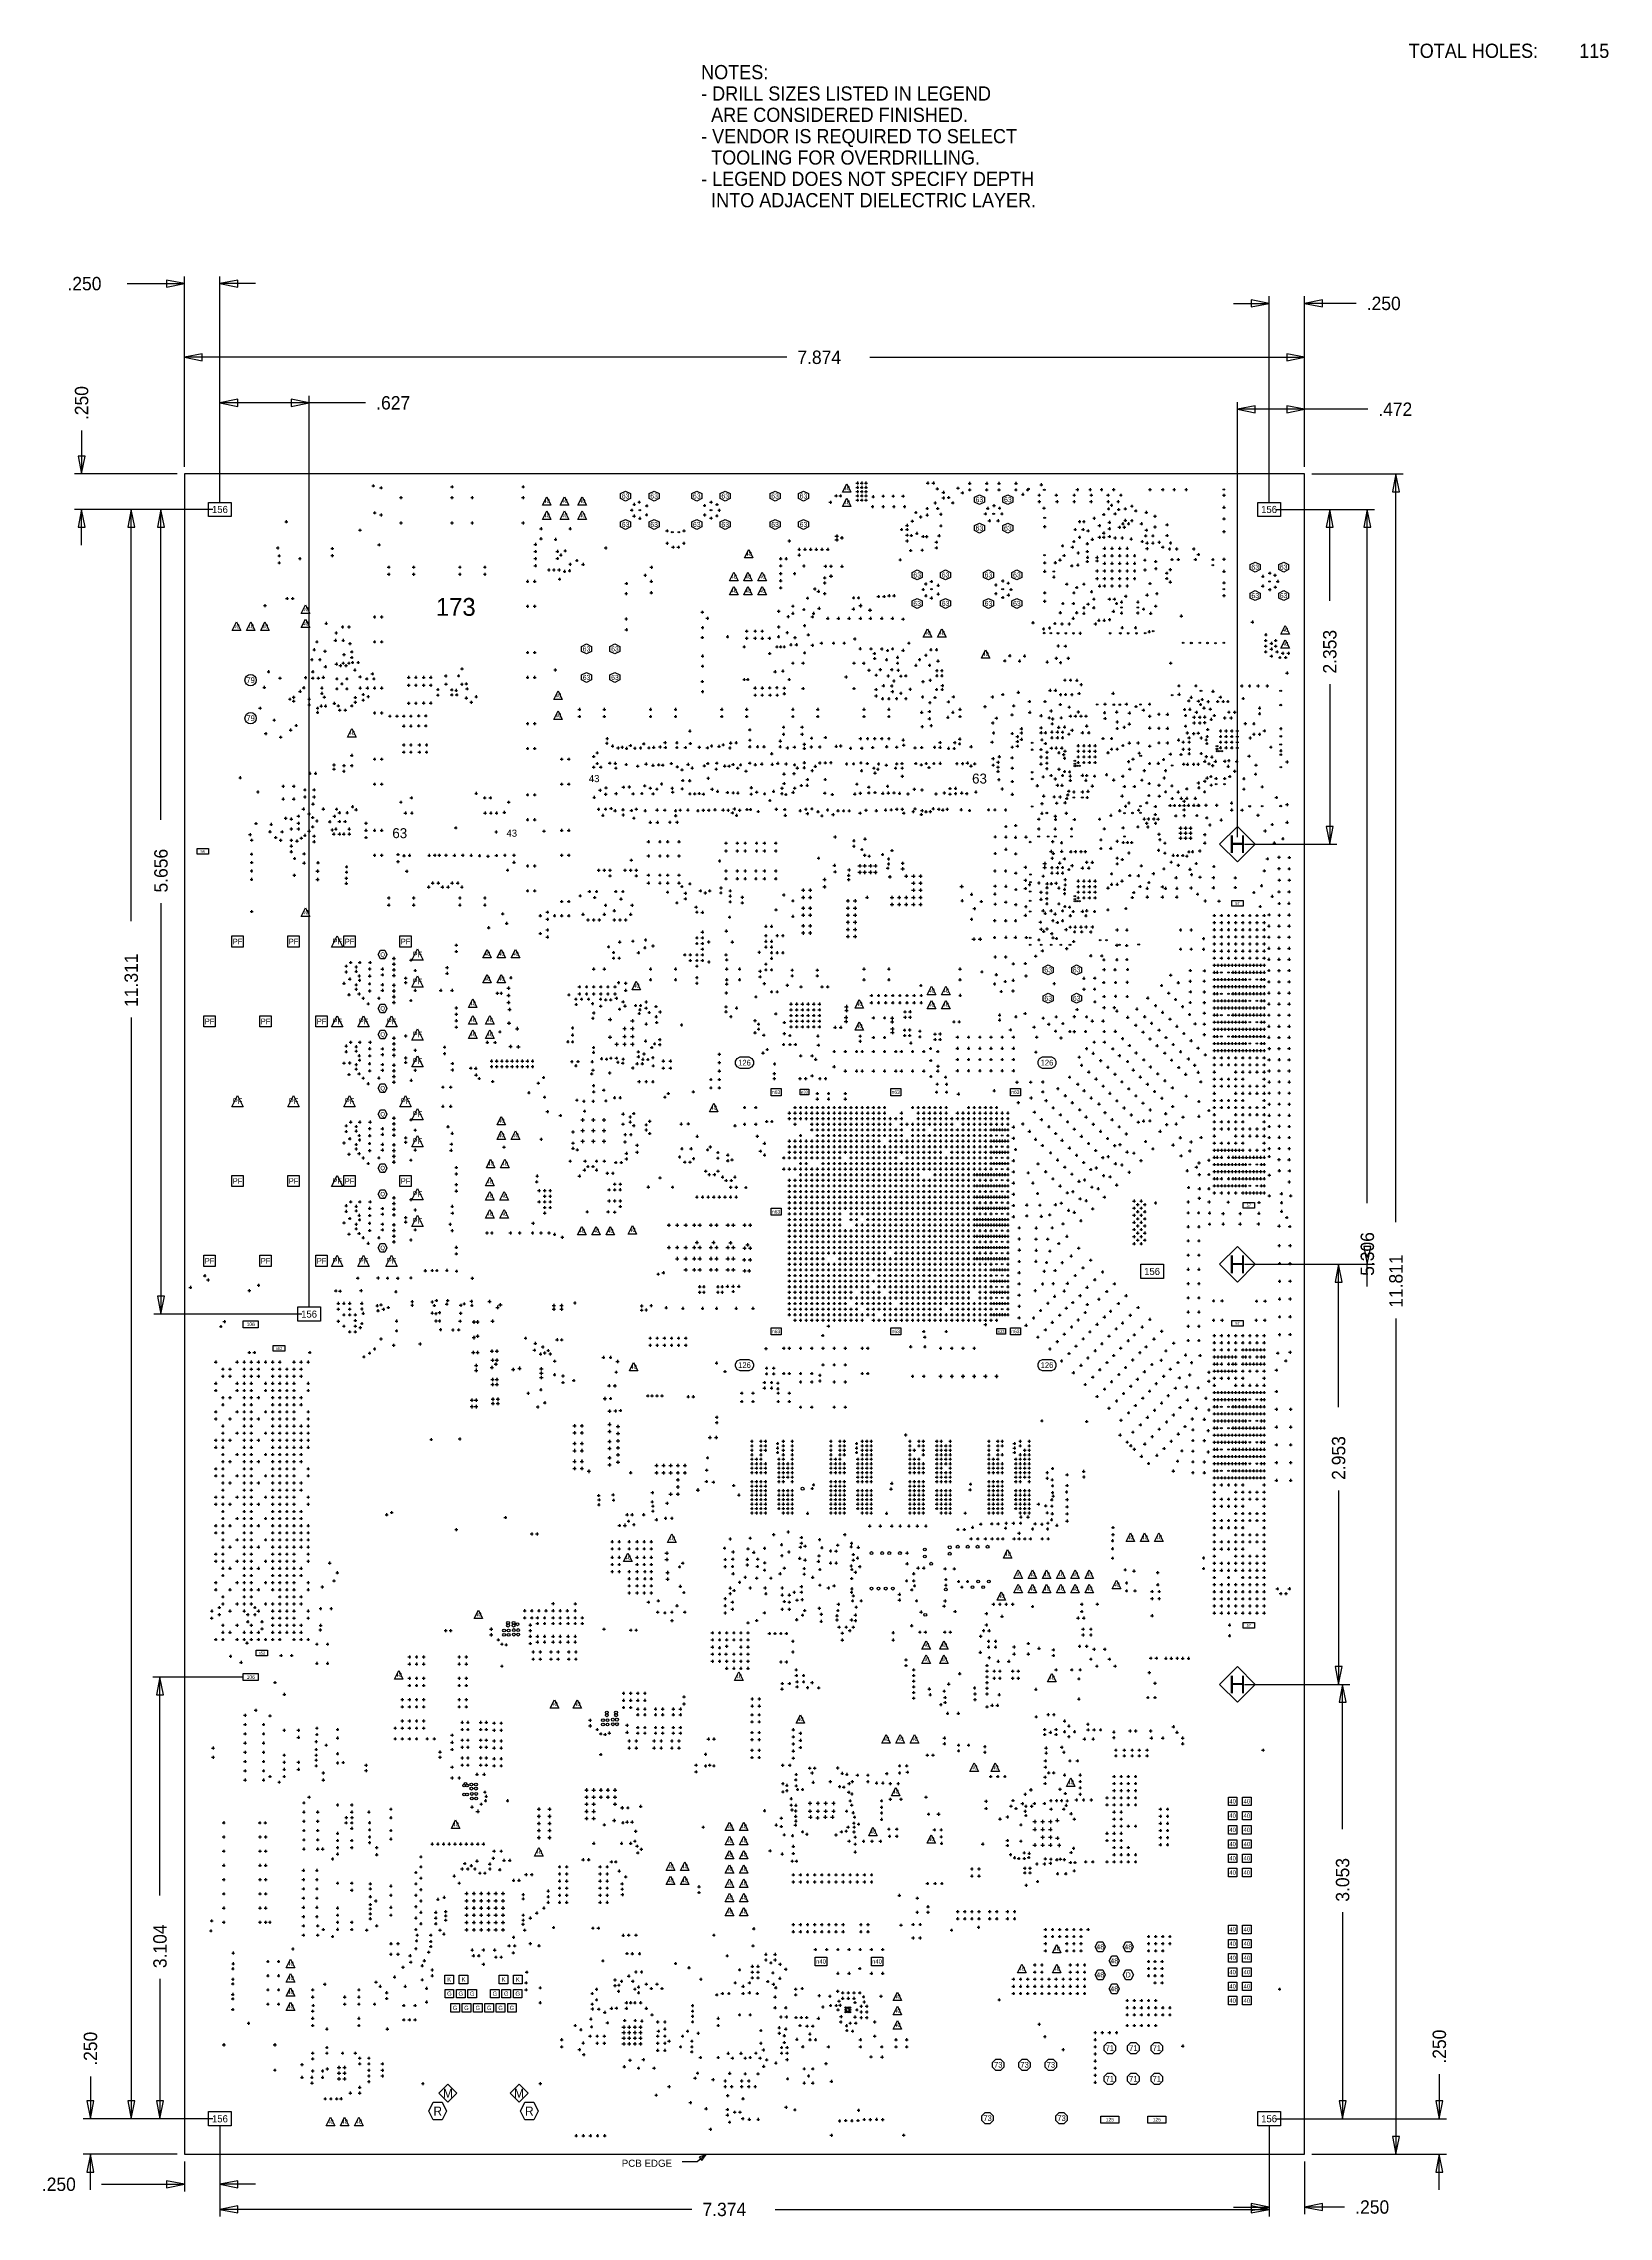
# Model space of a CAD drawing. Extents: x -13164 to 30582, y -10288 to 18382.
# Drawn here: x -1240 to 9760, y -687 to 14586 of the extents above; entities that cross this region are included whole.
import ezdxf
from ezdxf.enums import TextEntityAlignment as Align

# ---------------------------------------------------------------- set-up
doc = ezdxf.new("R2010")
doc.units = 0
for name, color, linetype in [('BG_DIMENSION', 2, 'CONTINUOUS'), ('BG_OUTLINE', 7, 'CONTINUOUS'), ('MA_NCBACKDRILL-1-13', 231, 'CONTINUOUS'), ('MA_NCBACKDRILL-1-6', 2, 'CONTINUOUS'), ('MA_NCBACKDRILL-18-10', 141, 'CONTINUOUS'), ('MA_NCBACKDRILL-18-13', 171, 'CONTINUOUS'), ('MA_NCBACKDRILL-18-15', 140, 'CONTINUOUS'), ('MA_NCBACKDRILL-18-17', 30, 'CONTINUOUS'), ('MA_NCBACKDRILL-18-5', 212, 'CONTINUOUS'), ('MA_NCBACKDRILL-18-6', 11, 'CONTINUOUS'), ('MA_NCBACKDRILL-18-8', 40, 'CONTINUOUS'), ('MA_NCLEGEND-1-18', 7, 'CONTINUOUS'), ('MA_NCLEGEND-1-2', 12, 'CONTINUOUS')]:
    doc.layers.add(name, color=color, linetype=linetype)

# ---------------------------------------------------------------- blocks, each defined once
blk = doc.blocks.new('FIGURE_CROSS')
for points in [[(-0.5, 0), (0.5, 0)], [(0, 0.5), (0, -0.5)]]:
    blk.add_lwpolyline(points)
blk = doc.blocks.new('FIGURE_HEX')
blk.add_lwpolyline([(-0.5, 0), (-0.25, 0.5), (0.25, 0.5), (0.5, 0), (0.25, -0.5), (-0.25, -0.5)], close=True)
blk = doc.blocks.new('FIGURE_CIRCLE')
blk.add_circle((0, 0), 0.5)
blk = doc.blocks.new('FIGURE_TRI')
blk.add_lwpolyline([(-0.5, -0.5), (0, 0.5), (0.5, -0.5)], close=True)
blk = doc.blocks.new('FIGURE_SQUARE')
blk.add_lwpolyline([(-0.5, -0.5), (-0.5, 0.5), (0.5, 0.5), (0.5, -0.5)], close=True)
blk = doc.blocks.new('FIGURE_DIAMOND')
blk.add_lwpolyline([(-0.5, 0), (0, 0.5), (0.5, 0), (0, -0.5)], close=True)
blk = doc.blocks.new('FIGURE_OBLONG')
blk.add_lwpolyline([(-0.5, -0.125), (-0.5, 0.125), (-0.416, 0.375), (-0.25, 0.5), (0.25, 0.5), (0.416, 0.375), (0.5, 0.125), (0.5, -0.125), (0.416, -0.375), (0.25, -0.5), (-0.25, -0.5), (-0.416, -0.375)], close=True)
blk = doc.blocks.new('FIGURE_OCT')
blk.add_lwpolyline([(-0.5, -0.2071), (-0.5, 0.2071), (-0.2071, 0.5), (0.2071, 0.5), (0.5, 0.2071), (0.5, -0.2071), (0.2071, -0.5), (-0.2071, -0.5)], close=True)

msp = doc.modelspace()

# ---------------------------------------------------------------- linework, layer by layer
at = {"layer": 'BG_DIMENSION'}
for points in [[(-652.876, 12898.512), (-250, 12898.512)], [(-375.201, 12873.512), (-250, 12898.512), (-375.201, 12923.512), (-375.201, 12873.512)], [(-250, 11611.024), (-250, 12948.512)], [(0, 11361.024), (0, 12948.512)], [(125.201, 12923.512), (0, 12898.512), (125.201, 12873.512), (125.201, 12923.512)], [(250.402, 12898.512), (0, 12898.512)], [(7123.61, 12759.512), (7374.012, 12759.512)], [(7248.811, 12734.512), (7374.012, 12759.512), (7248.811, 12784.512), (7248.811, 12734.512)], [(7374.012, 11361.024), (7374.012, 12809.512)], [(7624.012, 11611.024), (7624.012, 12809.512)], [(7749.213, 12784.512), (7624.012, 12759.512), (7749.213, 12734.512), (7749.213, 12784.512)], [(7986.018, 12759.512), (7624.012, 12759.512)], [(-250, 11611.024), (-250, 12430.512)], [(-124.799, 12405.512), (-250, 12380.512), (-124.799, 12355.512), (-124.799, 12405.512)], [(3984.151, 12380.512), (-250, 12380.512)], [(4568.991, 12380.512), (7624.012, 12380.512)], [(7498.811, 12355.512), (7624.012, 12380.512), (7498.811, 12405.512), (7498.811, 12355.512)], [(7624.012, 11611.024), (7624.012, 12430.512)], [(0, 11361.024), (0, 12110.512)], [(125.201, 12085.512), (0, 12060.512), (125.201, 12035.512), (125.201, 12085.512)], [(501.37, 12035.512), (626.571, 12060.512), (501.37, 12085.512), (501.37, 12035.512)], [(626.571, 5705.512), (626.571, 12110.512)], [(626.571, 12060.512), (0, 12060.512)], [(1024.018, 12060.512), (626.571, 12060.512)], [(7151.571, 9008.272), (7151.571, 12065.512)], [(7276.772, 12040.512), (7151.571, 12015.512), (7276.772, 11990.512), (7276.772, 12040.512)], [(7624.012, 12015.512), (7151.571, 12015.512)], [(7498.811, 11990.512), (7624.012, 12015.512), (7498.811, 12040.512), (7498.811, 11990.512)], [(7624.012, 11611.024), (7624.012, 12065.512)], [(8067.018, 12015.512), (7624.012, 12015.512)], [(-972.429, 11864.959), (-972.429, 11561.024)], [(-997.429, 11686.225), (-972.429, 11561.024), (-947.429, 11686.225), (-997.429, 11686.225)], [(-300, 11561.024), (-1022.429, 11561.024)], [(7674.012, 11561.024), (8315.571, 11561.024)], [(8290.571, 11435.823), (8265.571, 11561.024), (8240.571, 11435.823), (8290.571, 11435.823)], [(8265.571, 6301.798), (8265.571, 11561.024)], [(-50, 11311.024), (-1022.429, 11311.024)], [(-947.429, 11185.823), (-972.429, 11311.024), (-997.429, 11185.823), (-947.429, 11185.823)], [(-972.429, 11060.622), (-972.429, 11311.024)], [(-50, 11311.024), (-673.429, 11311.024)], [(-598.429, 11185.823), (-623.429, 11311.024), (-648.429, 11185.823), (-598.429, 11185.823)], [(-623.429, 8416.798), (-623.429, 11311.024)], [(-50, 11311.024), (-464.429, 11311.024)], [(-389.429, 11185.823), (-414.429, 11311.024), (-439.429, 11185.823), (-389.429, 11185.823)], [(-414.429, 9128.932), (-414.429, 11311.024)], [(7424.012, 11311.024), (8114.571, 11311.024)], [(7424.012, 11311.024), (7850.571, 11311.024)], [(7825.571, 11185.823), (7800.571, 11311.024), (7775.571, 11185.823), (7825.571, 11185.823)], [(7800.571, 10667.932), (7800.571, 11311.024)], [(8089.571, 11185.823), (8064.571, 11311.024), (8039.571, 11185.823), (8089.571, 11185.823)], [(8064.571, 6434.932), (8064.571, 11311.024)], [(7800.571, 10083.092), (7800.571, 8958.272)], [(7775.571, 9083.473), (7800.571, 8958.272), (7825.571, 9083.473), (7775.571, 9083.473)], [(7201.571, 8958.272), (7850.571, 8958.272)], [(-414.429, 8544.092), (-414.429, 5655.512)], [(-623.429, 7740.226), (-623.429, 0)], [(8039.571, 6130.713), (8064.571, 6005.512), (8089.571, 6130.713), (8039.571, 6130.713)], [(7201.571, 6005.512), (7912.571, 6005.512)], [(7201.571, 6005.512), (8114.571, 6005.512)], [(7887.571, 5880.311), (7862.571, 6005.512), (7837.571, 5880.311), (7887.571, 5880.311)], [(7862.571, 5000.932), (7862.571, 6005.512)], [(8064.571, 5850.092), (8064.571, 6005.512)], [(576.571, 5655.512), (-464.429, 5655.512)], [(-439.429, 5780.713), (-414.429, 5655.512), (-389.429, 5780.713), (-439.429, 5780.713)], [(8265.571, 5625.226), (8265.571, -250)], [(7862.571, 4416.092), (7862.571, 3052.752)], [(166.461, 3104.004), (-471.429, 3104.004)], [(-396.429, 2978.803), (-421.429, 3104.004), (-446.429, 2978.803), (-396.429, 2978.803)], [(-421.429, 1568.932), (-421.429, 3104.004)], [(7837.571, 3177.953), (7862.571, 3052.752), (7887.571, 3177.953), (7837.571, 3177.953)], [(7201.571, 3052.752), (7940.571, 3052.752)], [(7201.571, 3052.752), (7912.571, 3052.752)], [(7915.571, 2927.551), (7890.571, 3052.752), (7865.571, 2927.551), (7915.571, 2927.551)], [(7890.571, 2035.932), (7890.571, 3052.752)], [(7890.571, 1451.092), (7890.571, 0)], [(-421.429, 984.092), (-421.429, 0)], [(8570.571, 312.959), (8570.571, 0)], [(-910.429, 297.959), (-910.429, 0)], [(-50, 0), (-960.429, 0)], [(-935.429, 125.201), (-910.429, 0), (-885.429, 125.201), (-935.429, 125.201)], [(-50, 0), (-673.429, 0)], [(-648.429, 125.201), (-623.429, 0), (-598.429, 125.201), (-648.429, 125.201)], [(-50, 0), (-471.429, 0)], [(-446.429, 125.201), (-421.429, 0), (-396.429, 125.201), (-446.429, 125.201)], [(7424.012, 0), (8620.571, 0)], [(7424.012, 0), (7940.571, 0)], [(7865.571, 125.201), (7890.571, 0), (7915.571, 125.201), (7865.571, 125.201)], [(8545.571, 125.201), (8570.571, 0), (8595.571, 125.201), (8545.571, 125.201)], [(0, -50), (0, -510.488)], [(0, -50), (0, -687.488)], [(7374.012, -50), (7374.012, -670.488)], [(7374.012, -50), (7374.012, -687.488)], [(8240.571, -124.799), (8265.571, -250), (8290.571, -124.799), (8240.571, -124.799)], [(-300, -250), (-960.429, -250)], [(-885.429, -375.201), (-910.429, -250), (-935.429, -375.201), (-885.429, -375.201)], [(-910.429, -500.402), (-910.429, -250)], [(-250, -300), (-250, -510.488)], [(3416.957, -250.46), (3354.138, -302.98), (3249.138, -302.98)], [(3414.138, -250.098), (3884.138, -250.098)], [(7624.012, -300), (7624.012, -670.488)], [(7674.012, -250), (8620.571, -250)], [(7674.012, -250), (8315.571, -250)], [(8595.571, -375.201), (8570.571, -250), (8545.571, -375.201), (8595.571, -375.201)], [(8570.571, -500.402), (8570.571, -250)], [(-375.201, -485.488), (-250, -460.488), (-375.201, -435.488), (-375.201, -485.488)], [(125.201, -435.488), (0, -460.488), (125.201, -485.488), (125.201, -435.488)], [(-832.876, -460.488), (-250, -460.488)], [(250.402, -460.488), (0, -460.488)], [(7248.811, -645.488), (7374.012, -620.488), (7248.811, -595.488), (7248.811, -645.488)], [(7749.213, -595.488), (7624.012, -620.488), (7749.213, -645.488), (7749.213, -595.488)], [(125.201, -612.488), (0, -637.488), (125.201, -662.488), (125.201, -612.488)], [(3317.151, -637.488), (0, -637.488)], [(3901.991, -637.488), (7374.012, -637.488)], [(7123.61, -620.488), (7374.012, -620.488)], [(7248.811, -662.488), (7374.012, -637.488), (7248.811, -612.488), (7248.811, -662.488)], [(7905.018, -620.488), (7624.012, -620.488)]]:
    msp.add_lwpolyline(points, dxfattribs=at)
msp.add_lwpolyline([(3388.217, -294.031), (3416.957, -250.46), (3368.977, -271.019)], close=True, dxfattribs=at)
at = {"layer": 'BG_OUTLINE'}
msp.add_lwpolyline([(-250, 11561.024), (-250, -250), (7624.012, -250), (7624.012, 11561.024)], close=True, dxfattribs=at)

# ---------------------------------------------------------------- block references
at = {"layer": 'MA_NCBACKDRILL-1-13', "xscale": 20.079, "yscale": 20.079}
for p in [(3266.619, 6723.512), (3303.583, 6723.512), (3438.643, 6635.529), (3475.607, 6635.529), (3556.968, 6594.152), (3593.932, 6594.152), (3352.463, 6477.894), (3391.837, 6477.894), (3431.207, 6477.894), (3470.573, 6477.894), (3509.946, 6477.895), (3549.318, 6477.895), (3589.573, 6546.514), (3628.939, 6546.514)]:
    msp.add_blockref('FIGURE_CROSS', p, dxfattribs=at)
at = {"layer": 'MA_NCBACKDRILL-1-6', "xscale": 20.079, "yscale": 20.079}
for p in [(6708.5404, 9230.242), (6744.9782, 9230.242), (6806.5517, 9231.3093), (6844.081, 9231.3093), (6730.53, 8879), (6766.9678, 8879)]:
    msp.add_blockref('FIGURE_CROSS', p, dxfattribs=at)
at = {"layer": 'MA_NCBACKDRILL-18-10'}
for name, p, xscale, yscale in [('FIGURE_CROSS', (2452.571, 7899.513), 20.079, 20.079), ('FIGURE_CROSS', (2501.026, 7869.406), 20.079, 20.079), ('FIGURE_CROSS', (2503.571, 7831.512), 20.079, 20.079), ('FIGURE_CROSS', (2541.571, 7869.512), 20.079, 20.079), ('FIGURE_CROSS', (2590.571, 7869.512), 20.079, 20.079), ('FIGURE_CROSS', (2478.571, 7666.512), 20.079, 20.079), ('FIGURE_CROSS', (2445, 7570), 20.079, 20.079), ('FIGURE_CROSS', (2478.571, 7616.513), 20.079, 20.079), ('FIGURE_CROSS', (2478.571, 7569.513), 20.079, 20.079), ('FIGURE_CROSS', (2473.11, 7429.885), 20.079, 20.079), ('FIGURE_CROSS', (2501.4868, 7401.4657), 20.079, 20.079), ('FIGURE_CROSS', (2516.11, 7430.885), 20.079, 20.079), ('FIGURE_CROSS', (1785, 5600), 24.02, 24.02), ('FIGURE_CROSS', (1785, 5490), 24.02, 24.02), ('FIGURE_CROSS', (1810, 5600), 24.02, 24.02), ('FIGURE_CROSS', (1810, 5500), 24.02, 24.02), ('FIGURE_CROSS', (1780, 5385), 24.02, 24.02), ('FIGURE_CROSS', (1810, 5385), 24.02, 24.02), ('FIGURE_CROSS', (1801.572, 5295), 24.02, 24.02), ('FIGURE_CROSS', (1801.572, 5260), 24.02, 24.02), ('FIGURE_CROSS', (1770, 5050), 24.02, 24.02), ('FIGURE_CROSS', (1800, 5050), 24.02, 24.02), ('FIGURE_CROSS', (1770, 5005), 24.02, 24.02), ('FIGURE_CROSS', (1800, 5005), 24.02, 24.02), ('FIGURE_CROSS', (2492.86, 4870.483), 24.02, 24.02), ('FIGURE_CROSS', (2492.86, 4820.483), 24.02, 24.02), ('FIGURE_CROSS', (2492.86, 4745.483), 24.02, 24.02), ('FIGURE_CROSS', (2542.86, 4870.483), 24.02, 24.02), ('FIGURE_CROSS', (2542.86, 4820.483), 24.02, 24.02), ('FIGURE_CROSS', (2542.86, 4745.483), 24.02, 24.02), ('FIGURE_CROSS', (2492.86, 4695.483), 24.02, 24.02), ('FIGURE_CROSS', (2492.86, 4620.483), 24.02, 24.02), ('FIGURE_CROSS', (2492.86, 4570.483), 24.02, 24.02), ('FIGURE_CROSS', (2542.86, 4695.483), 24.02, 24.02), ('FIGURE_CROSS', (2542.86, 4620.483), 24.02, 24.02), ('FIGURE_CROSS', (2542.86, 4570.483), 24.02, 24.02), ('FIGURE_CROSS', (2592.86, 4550.483), 24.02, 24.02), ('FIGURE_CIRCLE', (2066.181, 3434.882), 20.079, 20.079), ('FIGURE_CIRCLE', (2066.181, 3402.603), 20.079, 20.079), ('FIGURE_CIRCLE', (2095.7, 3434.882), 20.079, 20.079), ('FIGURE_CIRCLE', (2095.7, 3402.603), 20.079, 20.079), ('FIGURE_CROSS', (2181.571, 3390.512), 20.079, 20.079), ('FIGURE_CROSS', (2231.571, 3350.512), 20.079, 20.079), ('FIGURE_CROSS', (2231.572, 3390.512), 20.079, 20.079), ('FIGURE_CROSS', (2281.571, 3350.512), 20.079, 20.079), ('FIGURE_CROSS', (2281.572, 3390.512), 20.079, 20.079), ('FIGURE_CROSS', (2341.571, 3350.512), 20.079, 20.079), ('FIGURE_CROSS', (2341.572, 3390.512), 20.079, 20.079), ('FIGURE_CROSS', (2391.571, 3350.512), 20.079, 20.079), ('FIGURE_CROSS', (2391.572, 3390.512), 20.079, 20.079), ('FIGURE_CROSS', (2446.571, 3350.512), 20.079, 20.079), ('FIGURE_CROSS', (2446.572, 3390.512), 20.079, 20.079), ('FIGURE_CROSS', (2496.571, 3350.512), 20.079, 20.079), ('FIGURE_CROSS', (2496.572, 3390.512), 20.079, 20.079), ('FIGURE_CROSS', (2181.571, 3340.512), 20.079, 20.079), ('FIGURE_CROSS', (2201.571, 3280.512), 20.079, 20.079), ('FIGURE_CROSS', (2201.571, 3230.512), 20.079, 20.079), ('FIGURE_CROSS', (2251.571, 3280.512), 20.079, 20.079), ('FIGURE_CROSS', (2251.571, 3230.512), 20.079, 20.079), ('FIGURE_CROSS', (2326.571, 3280.512), 20.079, 20.079), ('FIGURE_CROSS', (2326.571, 3230.512), 20.079, 20.079), ('FIGURE_CROSS', (2376.571, 3280.512), 20.079, 20.079), ('FIGURE_CROSS', (2376.571, 3230.512), 20.079, 20.079), ('FIGURE_CROSS', (2451.571, 3280.512), 20.079, 20.079), ('FIGURE_CROSS', (2451.571, 3230.512), 20.079, 20.079), ('FIGURE_CROSS', (2501.571, 3280.512), 20.079, 20.079), ('FIGURE_CROSS', (2501.571, 3230.512), 20.079, 20.079), ('FIGURE_CROSS', (1832.32, 2785.512), 20.079, 20.079), ('FIGURE_CROSS', (1872.32, 2785.511), 20.079, 20.079), ('FIGURE_CROSS', (1926.571, 2780.512), 20.079, 20.079), ('FIGURE_CROSS', (1976.571, 2780.512), 20.079, 20.079), ('FIGURE_CROSS', (2936.573, 2749.765), 20.079, 20.079), ('FIGURE_CROSS', (2986.573, 2749.765), 20.079, 20.079), ('FIGURE_CROSS', (3061.573, 2749.765), 20.079, 20.079), ('FIGURE_CROSS', (3111.573, 2749.765), 20.079, 20.079), ('FIGURE_CROSS', (3186.573, 2749.765), 20.079, 20.079), ('FIGURE_CROSS', (3236.573, 2749.765), 20.079, 20.079), ('FIGURE_CROSS', (1832.32, 2735.512), 20.079, 20.079), ('FIGURE_CROSS', (1832.32, 2660.512), 20.079, 20.079), ('FIGURE_CROSS', (1832.32, 2610.512), 20.079, 20.079), ('FIGURE_CROSS', (1872.32, 2735.511), 20.079, 20.079), ('FIGURE_CROSS', (1872.32, 2660.511), 20.079, 20.079), ('FIGURE_CROSS', (1872.32, 2610.511), 20.079, 20.079), ('FIGURE_CROSS', (1926.571, 2730.512), 20.079, 20.079), ('FIGURE_CROSS', (1926.571, 2655.512), 20.079, 20.079), ('FIGURE_CROSS', (1926.571, 2605.512), 20.079, 20.079), ('FIGURE_CROSS', (1976.571, 2730.512), 20.079, 20.079), ('FIGURE_CROSS', (1976.571, 2655.512), 20.079, 20.079), ('FIGURE_CROSS', (1976.571, 2605.512), 20.079, 20.079), ('FIGURE_CROSS', (2876.571, 2655.512), 20.079, 20.079), ('FIGURE_CROSS', (2876.571, 2605.512), 20.079, 20.079), ('FIGURE_CROSS', (2926.571, 2655.512), 20.079, 20.079), ('FIGURE_CROSS', (2926.571, 2605.512), 20.079, 20.079), ('FIGURE_CROSS', (2936.572, 2709.765), 20.079, 20.079), ('FIGURE_CROSS', (2986.572, 2709.765), 20.079, 20.079), ('FIGURE_CROSS', (3051.571, 2655.512), 20.079, 20.079), ('FIGURE_CROSS', (3051.571, 2605.512), 20.079, 20.079), ('FIGURE_CROSS', (3061.572, 2709.765), 20.079, 20.079), ('FIGURE_CROSS', (3101.571, 2655.512), 20.079, 20.079), ('FIGURE_CROSS', (3101.571, 2605.512), 20.079, 20.079), ('FIGURE_CROSS', (3111.572, 2709.765), 20.079, 20.079), ('FIGURE_CROSS', (3176.571, 2655.512), 20.079, 20.079), ('FIGURE_CROSS', (3176.571, 2605.512), 20.079, 20.079), ('FIGURE_CROSS', (3186.572, 2709.765), 20.079, 20.079), ('FIGURE_CROSS', (3226.571, 2655.512), 20.079, 20.079), ('FIGURE_CROSS', (3226.571, 2605.512), 20.079, 20.079), ('FIGURE_CROSS', (3236.572, 2709.765), 20.079, 20.079), ('FIGURE_CROSS', (1832.32, 2535.512), 20.079, 20.079), ('FIGURE_CROSS', (1832.32, 2485.512), 20.079, 20.079), ('FIGURE_CROSS', (1872.32, 2535.511), 20.079, 20.079), ('FIGURE_CROSS', (1872.32, 2485.511), 20.079, 20.079), ('FIGURE_CROSS', (1926.571, 2530.512), 20.079, 20.079), ('FIGURE_CROSS', (1926.571, 2480.512), 20.079, 20.079), ('FIGURE_CROSS', (1976.571, 2530.512), 20.079, 20.079), ('FIGURE_CROSS', (1976.571, 2480.512), 20.079, 20.079)]:
    msp.add_blockref(name, p, dxfattribs=dict(at, xscale=xscale, yscale=yscale))
at = {"layer": 'MA_NCBACKDRILL-18-13', "xscale": 20.079, "yscale": 20.079}
for p in [(6770.506, 9675.512), (6770.506, 9625.512), (5770.506, 9571.512), (5770.506, 9521.512), (7038.581, 6757.094), (7088.581, 6757.094), (7038.581, 6607.094), (7088.581, 6607.094)]:
    msp.add_blockref('FIGURE_CROSS', p, dxfattribs=at)
at = {"layer": 'MA_NCBACKDRILL-18-15', "xscale": 20.079, "yscale": 20.079}
for p in [(5770.506, 8620.512), (5770.506, 8570.512), (6006.573, 8342.447), (6056.571, 8342.447), (5064.96, 7068.505), (5064.96, 7029.135), (5104.33, 7107.874), (5104.33, 7068.505), (4750, 6911.025), (4789.37, 6911.025), (5104.33, 6911.025), (5104.33, 6871.654), (5143.7, 6911.025), (5143.7, 6871.654), (4198.819, 6320.473), (4238.189, 6320.473), (4277.559, 6281.103), (4316.929, 6281.103), (4198.82, 6241.735), (4238.19, 6241.735), (4277.56, 6123.625), (4316.93, 6123.625), (4001.97, 6084.255), (4001.97, 6005.515), (4041.34, 6084.255), (4041.34, 6005.515), (4080.71, 6044.885), (4080.71, 5966.145), (4120.08, 6044.885), (4120.08, 5966.145), (4001.97, 5926.775), (4001.97, 5848.035), (4041.34, 5926.775), (4041.34, 5848.035), (4080.71, 5887.405), (4080.71, 5808.665), (4120.08, 5887.405), (4120.08, 5808.665), (4001.97, 5769.295), (4001.97, 5690.555), (4041.34, 5769.295), (4041.34, 5690.555), (4080.71, 5729.925), (4080.71, 5651.185), (4120.08, 5729.925), (4120.08, 5651.185), (7238.581, 5354.33), (7288.581, 5354.33), (220.201, 5268.374), (220.201, 5218.374), (520.201, 5268.374), (520.201, 5218.374), (7038.581, 5304.33), (7088.581, 5304.33), (170.201, 5168.374), (170.201, 5118.374), (370.201, 5168.374), (370.201, 5118.374), (420.201, 5068.374), (470.201, 5168.374), (470.201, 5118.374), (520.201, 5068.374), (420.201, 5018.374), (470.201, 4968.374), (470.201, 4918.374), (520.201, 5018.374), (20.201, 4768.374), (470.201, 4768.374), (520.201, 4868.374), (520.201, 4818.374), (570.201, 4768.374), (620.201, 4868.374), (620.201, 4818.374), (20.201, 4718.374), (470.201, 4718.374), (520.201, 4668.374), (520.201, 4618.374), (570.201, 4718.374), (470.201, 4568.374), (470.201, 4518.374), (520.201, 4468.374), (20.201, 4368.374), (20.201, 4318.374), (470.201, 4368.374), (470.201, 4318.374), (520.201, 4418.374), (20.201, 4168.374), (20.201, 4118.374), (20.201, 3968.374), (20.201, 3918.374)]:
    msp.add_blockref('FIGURE_CROSS', p, dxfattribs=at)
at = {"layer": 'MA_NCBACKDRILL-18-17'}
for p, xscale, yscale in [((1495.003, 8685.512), 20.079, 20.079), ((1535.003, 8685.512), 20.079, 20.079), ((1631.571, 8685.512), 20.079, 20.079), ((1671.571, 8685.512), 20.079, 20.079), ((1222.541, 8115.433), 24, 24), ((1222.541, 8075.433), 24, 24), ((1222.541, 7926.453), 24, 24), ((1222.541, 7886.453), 24, 24), ((1222.541, 7554.402), 24, 24), ((1222.541, 7514.402), 24, 24), ((1222.541, 7365.422), 24, 24), ((1222.541, 7325.422), 24, 24), ((1222.541, 6993.382), 24, 24), ((1222.541, 6953.382), 24, 24), ((1222.541, 6804.402), 24, 24), ((1222.541, 6764.402), 24, 24), ((1222.541, 6432.362), 24, 24), ((4001.97, 6477.955), 20.079, 20.079), ((4041.34, 6477.955), 20.079, 20.079), ((4080.71, 6517.325), 20.079, 20.079), ((4120.08, 6517.325), 20.079, 20.079), ((1222.541, 6392.362), 24, 24), ((4001.97, 6399.215), 20.079, 20.079), ((4001.97, 6320.475), 20.079, 20.079), ((4041.34, 6399.215), 20.079, 20.079), ((4041.34, 6320.475), 20.079, 20.079), ((4120.08, 6359.845), 20.079, 20.079), ((4120.08, 6281.105), 20.079, 20.079), ((4159.45, 6359.845), 20.079, 20.079), ((4159.45, 6281.105), 20.079, 20.079), ((1222.541, 6243.382), 24, 24), ((1222.541, 6203.382), 24, 24), ((4001.97, 6241.735), 20.079, 20.079), ((4001.97, 6162.995), 20.079, 20.079), ((4041.34, 6241.735), 20.079, 20.079), ((4041.34, 6162.995), 20.079, 20.079), ((4120.08, 6202.365), 20.079, 20.079), ((4120.08, 6123.625), 20.079, 20.079), ((4159.45, 6202.365), 20.079, 20.079), ((4159.45, 6123.625), 20.079, 20.079), ((4198.82, 6162.995), 20.079, 20.079), ((4238.189, 6162.993), 20.079, 20.079), ((4198.82, 6084.255), 20.079, 20.079), ((4198.82, 6005.515), 20.079, 20.079), ((4238.189, 6084.253), 20.079, 20.079), ((4238.189, 6005.513), 20.079, 20.079), ((4198.82, 5926.775), 20.079, 20.079), ((4198.82, 5848.035), 20.079, 20.079), ((4238.189, 5926.773), 20.079, 20.079), ((4238.189, 5848.033), 20.079, 20.079), ((4277.56, 5887.405), 20.079, 20.079), ((4316.93, 5887.405), 20.079, 20.079), ((4316.93, 5808.665), 20.079, 20.079), ((4198.82, 5769.295), 20.079, 20.079), ((4198.82, 5690.555), 20.079, 20.079), ((4238.189, 5769.293), 20.079, 20.079), ((4238.189, 5690.553), 20.079, 20.079), ((4277.56, 5729.925), 20.079, 20.079), ((4277.56, 5651.185), 20.079, 20.079), ((4316.93, 5729.925), 20.079, 20.079), ((4316.93, 5651.185), 20.079, 20.079), ((4198.82, 5611.815), 20.079, 20.079), ((4238.189, 5611.813), 20.079, 20.079), ((420.201, 5268.374), 20.079, 20.079), ((420.201, 5218.374), 20.079, 20.079), ((520.201, 4268.374), 20.079, 20.079), ((470.201, 4168.374), 20.079, 20.079), ((470.201, 4118.374), 20.079, 20.079), ((520.201, 4218.374), 20.079, 20.079), ((570.201, 4168.374), 20.079, 20.079), ((570.201, 4118.374), 20.079, 20.079), ((470.201, 3968.374), 20.079, 20.079), ((520.201, 4068.374), 20.079, 20.079), ((520.201, 4018.374), 20.079, 20.079), ((620.201, 4068.374), 20.079, 20.079), ((620.201, 4018.374), 20.079, 20.079), ((470.201, 3918.374), 20.079, 20.079), ((520.201, 3868.374), 20.079, 20.079), ((520.201, 3818.374), 20.079, 20.079), ((470.201, 3768.374), 20.079, 20.079), ((470.201, 3718.374), 20.079, 20.079), ((520.201, 3668.374), 20.079, 20.079), ((470.201, 3568.374), 20.079, 20.079), ((470.201, 3518.374), 20.079, 20.079), ((520.201, 3618.374), 20.079, 20.079), ((520.201, 3468.374), 20.079, 20.079), ((520.201, 3418.374), 20.079, 20.079)]:
    msp.add_blockref('FIGURE_CROSS', p, dxfattribs=dict(at, xscale=xscale, yscale=yscale))
at = {"layer": 'MA_NCBACKDRILL-18-5', "xscale": 20.079, "yscale": 20.079}
for p in [(6811.884, 9675.512), (6811.884, 9625.512), (5811.884, 9565.8), (5811.884, 9528.27), (6001.571, 9325.512), (6061.571, 9325.512), (7001.571, 9420.512), (7061.571, 9420.512), (5810.882, 8575.512), (5811.884, 8615.512), (6011.573, 8375.825), (6051.571, 8375.823), (5340.551, 6596.064), (5379.921, 6596.064), (5340.551, 6517.324), (5340.551, 6438.584), (5379.921, 6517.324), (5379.921, 6438.584), (5340.551, 6359.844), (5379.921, 6359.844), (5340.55, 6162.995), (5379.92, 6162.995), (5340.55, 6084.255), (5379.92, 6084.255)]:
    msp.add_blockref('FIGURE_CROSS', p, dxfattribs=at)
at = {"layer": 'MA_NCBACKDRILL-18-6', "xscale": 20.079, "yscale": 20.079}
msp.add_blockref('FIGURE_CROSS', (20.201, 3368.374), dxfattribs=at)
at = {"layer": 'MA_NCBACKDRILL-18-8', "xscale": 20.079, "yscale": 20.079}
for p in [(7012.311, 9961), (7051.689, 9961), (6012.311, 9858), (6051.689, 9858), (6012.311, 8906), (6051.689, 8906)]:
    msp.add_blockref('FIGURE_CROSS', p, dxfattribs=at)
at = {"layer": 'MA_NCLEGEND-1-18'}
for name, p, xscale, yscale in [('FIGURE_CROSS', (1077.571, 11477.512), 20.079, 20.079), ('FIGURE_CROSS', (1132.26, 11462.823), 20.079, 20.079), ('FIGURE_CROSS', (1631.571, 11470.512), 20.079, 20.079), ('FIGURE_CROSS', (2131.571, 11470.512), 20.079, 20.079), ('FIGURE_TRI', (4405.571, 11461.512), 59.839, 59.839), ('FIGURE_CROSS', (4480.571, 11496.512), 20.079, 20.079), ('FIGURE_CROSS', (4480.571, 11466.512), 20.079, 20.079), ('FIGURE_CROSS', (4510.571, 11496.512), 20.079, 20.079), ('FIGURE_CROSS', (4510.571, 11466.512), 20.079, 20.079), ('FIGURE_CROSS', (4540.571, 11496.512), 20.079, 20.079), ('FIGURE_CROSS', (4540.571, 11466.512), 20.079, 20.079), ('FIGURE_CROSS', (4974.882, 11496.512), 20.079, 20.079), ('FIGURE_CROSS', (5014.26, 11496.512), 20.079, 20.079), ('FIGURE_CROSS', (5042.071, 11455.512), 20.079, 20.079), ('FIGURE_CROSS', (5187.3449, 11460.6521), 20.079, 20.079), ('FIGURE_CROSS', (5269.194, 11449.35), 20.079, 20.079), ('FIGURE_CROSS', (5269.4099, 11494.65), 20.079, 20.079), ('FIGURE_CROSS', (5388.6791, 11449.35), 20.079, 20.079), ('FIGURE_CROSS', (5389.4099, 11494.65), 20.079, 20.079), ('FIGURE_CROSS', (5475.1289, 11494.65), 20.079, 20.079), ('FIGURE_CROSS', (5475.2784, 11449.35), 20.079, 20.079), ('FIGURE_CROSS', (5594.3981, 11449.35), 20.079, 20.079), ('FIGURE_CROSS', (5595.1289, 11494.65), 20.079, 20.079), ('FIGURE_CROSS', (5676.16, 11448.872), 20.079, 20.079), ('FIGURE_CROSS', (5773.11, 11484.885), 20.079, 20.079), ('FIGURE_CROSS', (6026.571, 11450.512), 20.079, 20.079), ('FIGURE_CROSS', (6116.571, 11450.512), 20.079, 20.079), ('FIGURE_CROSS', (6196.571, 11450.512), 20.079, 20.079), ('FIGURE_CROSS', (6281.571, 11450.512), 20.079, 20.079), ('FIGURE_CROSS', (6536.571, 11450.512), 20.079, 20.079), ('FIGURE_CROSS', (6626.571, 11450.512), 20.079, 20.079), ('FIGURE_CROSS', (6706.571, 11450.512), 20.079, 20.079), ('FIGURE_CROSS', (6791.571, 11450.512), 20.079, 20.079), ('FIGURE_SQUARE', (0, 11311.024), 159.839, 100), ('FIGURE_CROSS', (1272.571, 11394.512), 20.079, 20.079), ('FIGURE_CROSS', (1630.571, 11394.512), 20.079, 20.079), ('FIGURE_CROSS', (1772.571, 11394.512), 20.079, 20.079), ('FIGURE_CROSS', (2130.571, 11394.512), 20.079, 20.079), ('FIGURE_TRI', (2296.571, 11370.512), 59.839, 59.839), ('FIGURE_TRI', (2421.571, 11370.512), 59.839, 59.839), ('FIGURE_TRI', (2546.571, 11370.512), 59.839, 59.839), ('FIGURE_CROSS', (2894.571, 11306.513), 20.079, 20.079), ('FIGURE_CROSS', (2911.571, 11346.513), 20.079, 20.079), ('FIGURE_CROSS', (2946.571, 11362.513), 20.079, 20.079), ('FIGURE_CROSS', (2999.571, 11336.513), 20.079, 20.079), ('FIGURE_CROSS', (3405.571, 11338.513), 20.079, 20.079), ('FIGURE_CROSS', (3451.571, 11362.513), 20.079, 20.079), ('FIGURE_CROSS', (3493.571, 11345.513), 20.079, 20.079), ('FIGURE_CROSS', (3508.571, 11305.513), 20.079, 20.079), ('FIGURE_CROSS', (4290.882, 11361.512), 20.079, 20.079), ('FIGURE_CROSS', (4330.571, 11406.512), 20.079, 20.079), ('FIGURE_CROSS', (4360.571, 11406.512), 20.079, 20.079), ('FIGURE_TRI', (4405.571, 11361.512), 59.839, 59.839), ('FIGURE_CROSS', (4480.571, 11436.512), 20.079, 20.079), ('FIGURE_CROSS', (4480.571, 11406.512), 20.079, 20.079), ('FIGURE_CROSS', (4480.571, 11376.512), 20.079, 20.079), ('FIGURE_CROSS', (4510.571, 11436.512), 20.079, 20.079), ('FIGURE_CROSS', (4510.571, 11406.512), 20.079, 20.079), ('FIGURE_CROSS', (4510.571, 11376.512), 20.079, 20.079), ('FIGURE_CROSS', (4540.571, 11436.512), 20.079, 20.079), ('FIGURE_CROSS', (4540.571, 11406.512), 20.079, 20.079), ('FIGURE_CROSS', (4540.571, 11376.512), 20.079, 20.079), ('FIGURE_CROSS', (4586.571, 11330.825), 20.079, 20.079), ('FIGURE_CROSS', (4591.571, 11400.512), 20.079, 20.079), ('FIGURE_CROSS', (4661.571, 11404.5535), 20.079, 20.079), ('FIGURE_CROSS', (4661.571, 11330.825), 20.079, 20.079), ('FIGURE_CROSS', (4731.571, 11404.5535), 20.079, 20.079), ('FIGURE_CROSS', (4736.569, 11330.825), 20.079, 20.079), ('FIGURE_CROSS', (4801.571, 11404.5535), 20.079, 20.079), ('FIGURE_CROSS', (4811.573, 11330.825), 20.079, 20.079), ('FIGURE_CROSS', (4970.8113, 11318.109), 20.079, 20.079), ('FIGURE_CROSS', (5027.071, 11356.632), 20.079, 20.079), ('FIGURE_CROSS', (5044.2202, 11318.109), 20.079, 20.079), ('FIGURE_CROSS', (5084.571, 11431.201), 20.079, 20.079), ('FIGURE_CROSS', (5084.571, 11391.823), 20.079, 20.079), ('FIGURE_CROSS', (5121.3922, 11395.281), 20.079, 20.079), ('FIGURE_CROSS', (5150.571, 11357.5369), 20.079, 20.079), ('FIGURE_CROSS', (5218.1726, 11427.9974), 20.079, 20.079), ('FIGURE_CROSS', (5396.111, 11318.883), 20.079, 20.079), ('FIGURE_CROSS', (5440.111, 11337.883), 20.079, 20.079), ('FIGURE_CROSS', (5479.111, 11319.883), 20.079, 20.079), ('FIGURE_CROSS', (5643.7626, 11417.2054), 20.079, 20.079), ('FIGURE_CROSS', (5758.3122, 11411.3927), 20.079, 20.079), ('FIGURE_CROSS', (5758.8271, 11366.0927), 20.079, 20.079), ('FIGURE_CROSS', (5791.571, 11320.512), 20.079, 20.079), ('FIGURE_CROSS', (5878.3122, 11411.3927), 20.079, 20.079), ('FIGURE_CROSS', (5884.0092, 11366.0927), 20.079, 20.079), ('FIGURE_CROSS', (6004.0092, 11366.0927), 20.079, 20.079), ('FIGURE_CROSS', (6004.225, 11411.3927), 20.079, 20.079), ('FIGURE_CROSS', (6122.9793, 11366.0927), 20.079, 20.079), ('FIGURE_CROSS', (6124.225, 11411.3927), 20.079, 20.079), ('FIGURE_CROSS', (6241.8831, 11411.3927), 20.079, 20.079), ('FIGURE_CROSS', (6242.9793, 11366.0927), 20.079, 20.079), ('FIGURE_CROSS', (6245.571, 11315.512), 20.079, 20.079), ('FIGURE_CROSS', (6266.571, 11340.512), 20.079, 20.079), ('FIGURE_CROSS', (6312.8753, 11366.0927), 20.079, 20.079), ('FIGURE_CROSS', (6316.571, 11310.513), 20.079, 20.079), ('FIGURE_CROSS', (6331.6393, 11411.3927), 20.079, 20.079), ('FIGURE_CROSS', (6363.61, 11315.358), 20.079, 20.079), ('FIGURE_CROSS', (6408.91, 11334.122), 20.079, 20.079), ('FIGURE_CROSS', (6436.571, 11301.1704), 20.079, 20.079), ('FIGURE_CROSS', (7056.571, 11410.512), 20.079, 20.079), ('FIGURE_CROSS', (7056.571, 11325.512), 20.079, 20.079), ('FIGURE_SQUARE', (7374.012, 11311.024), 159.839, 100), ('FIGURE_CROSS', (466.571, 11225.201), 20.079, 20.079), ('FIGURE_CROSS', (984.071, 11165.512), 20.079, 20.079), ('FIGURE_CROSS', (1087.571, 11287.512), 20.079, 20.079), ('FIGURE_CROSS', (1132.26, 11272.512), 20.079, 20.079), ('FIGURE_CROSS', (1272.571, 11216.512), 20.079, 20.079), ('FIGURE_CROSS', (1630.571, 11216.512), 20.079, 20.079), ('FIGURE_CROSS', (1772.571, 11216.512), 20.079, 20.079), ('FIGURE_CROSS', (2130.571, 11216.512), 20.079, 20.079), ('FIGURE_CROSS', (2256.882, 11175.512), 20.079, 20.079), ('FIGURE_TRI', (2296.571, 11270.512), 59.839, 59.839), ('FIGURE_TRI', (2421.571, 11270.512), 59.839, 59.839), ('FIGURE_CROSS', (2461.26, 11175.512), 20.079, 20.079), ('FIGURE_TRI', (2546.571, 11270.512), 59.839, 59.839), ('FIGURE_CROSS', (2910.571, 11264.513), 20.079, 20.079), ('FIGURE_CROSS', (2951.571, 11248.513), 20.079, 20.079), ('FIGURE_CROSS', (2998.571, 11273.513), 20.079, 20.079), ('FIGURE_CROSS', (3142.571, 11160.513), 20.079, 20.079), ('FIGURE_CROSS', (3261.571, 11160.513), 20.079, 20.079), ('FIGURE_CROSS', (3406.571, 11272.513), 20.079, 20.079), ('FIGURE_CROSS', (3451.571, 11249.513), 20.079, 20.079), ('FIGURE_CROSS', (3492.571, 11266.513), 20.079, 20.079), ('FIGURE_CROSS', (4790.3105, 11169.9985), 20.079, 20.079), ('FIGURE_CROSS', (4829.6735, 11199.4495), 20.079, 20.079), ('FIGURE_CROSS', (4829.6885, 11169.9985), 20.079, 20.079), ('FIGURE_CROSS', (4866.0525, 11228.3354), 20.079, 20.079), ('FIGURE_CROSS', (4890.912, 11289.562), 20.079, 20.079), ('FIGURE_CROSS', (4898.5742, 11142.9652), 20.079, 20.079), ('FIGURE_CROSS', (4924.6292, 11258.5695), 20.079, 20.079), ('FIGURE_CROSS', (4970.4707, 11271.7485), 20.079, 20.079), ('FIGURE_CROSS', (5066.9805, 11195.512), 20.079, 20.079), ('FIGURE_CROSS', (5067.1903, 11277.0151), 20.079, 20.079), ('FIGURE_CROSS', (5380.111, 11279.883), 20.079, 20.079), ('FIGURE_CROSS', (5408.111, 11231.883), 20.079, 20.079), ('FIGURE_CROSS', (5469.111, 11231.883), 20.079, 20.079), ('FIGURE_CROSS', (5496.111, 11279.883), 20.079, 20.079), ('FIGURE_CROSS', (5796.571, 11190.512), 20.079, 20.079), ('FIGURE_CROSS', (6011.571, 11170.513), 20.079, 20.079), ('FIGURE_CROSS', (6041.571, 11225.512), 20.079, 20.079), ('FIGURE_CROSS', (6066.571, 11170.512), 20.079, 20.079), ('FIGURE_CROSS', (6071.571, 11225.513), 20.079, 20.079), ('FIGURE_CROSS', (6101.882, 11160.513), 20.079, 20.079), ('FIGURE_CROSS', (6145.071, 11249.012), 20.079, 20.079), ('FIGURE_CROSS', (6181.571, 11197.512), 20.079, 20.079), ('FIGURE_CROSS', (6211.571, 11275.512), 20.079, 20.079), ('FIGURE_CROSS', (6211.571, 11145.513), 20.079, 20.079), ('FIGURE_CROSS', (6251.26, 11220.512), 20.079, 20.079), ('FIGURE_CROSS', (6251.26, 11175.512), 20.079, 20.079), ('FIGURE_CROSS', (6291.26, 11280.512), 20.079, 20.079), ('FIGURE_CROSS', (6321.571, 11185.512), 20.079, 20.079), ('FIGURE_CROSS', (6346.571, 11210.513), 20.079, 20.079), ('FIGURE_CROSS', (6356.571, 11185.512), 20, 20), ('FIGURE_CROSS', (6363.61, 11234.4804), 20.079, 20.079), ('FIGURE_CROSS', (6386.26, 11210.512), 20.079, 20.079), ('FIGURE_CROSS', (6408.91, 11232.3452), 20.079, 20.079), ('FIGURE_CROSS', (6476.26, 11210.512), 20.079, 20.079), ('FIGURE_CROSS', (6511.26, 11290.512), 20.079, 20.079), ('FIGURE_CROSS', (6511.571, 11165.201), 20.079, 20.079), ('FIGURE_CROSS', (6571.571, 11262.764), 20.079, 20.079), ('FIGURE_CROSS', (6571.571, 11188.26), 20.079, 20.079), ('FIGURE_CROSS', (6656.571, 11202.764), 20.079, 20.079), ('FIGURE_CROSS', (7056.571, 11245.512), 20.079, 20.079), ('FIGURE_CROSS', (7056.571, 11155.512), 20.079, 20.079), ('FIGURE_CROSS', (406.26, 11040.512), 20.079, 20.079), ('FIGURE_CROSS', (789.57, 11036.512), 20.079, 20.079), ('FIGURE_CROSS', (1118.571, 11062.512), 20.079, 20.079), ('FIGURE_CROSS', (2216.882, 11065.512), 20.079, 20.079), ('FIGURE_CROSS', (2216.882, 11015.512), 20.079, 20.079), ('FIGURE_CROSS', (2256.26, 11105.201), 20.079, 20.079), ('FIGURE_CROSS', (2358.169, 11100.914), 20.079, 20.079), ('FIGURE_CROSS', (2371.57, 11016.512), 20.079, 20.079), ('FIGURE_CROSS', (2396.571, 10990.512), 20.079, 20.079), ('FIGURE_CROSS', (2426.571, 11020.512), 20.079, 20.079), ('FIGURE_CROSS', (2711.571, 11040.512), 20.079, 20.079), ('FIGURE_CROSS', (3143.226, 11073.247), 20.079, 20.079), ('FIGURE_CROSS', (3184.571, 11045.512), 20.079, 20.079), ('FIGURE_CROSS', (3222.101, 11045.512), 20.079, 20.079), ('FIGURE_CROSS', (3260.916, 11073.247), 20.079, 20.079), ('FIGURE_TRI', (3716.572, 11000), 59.839, 59.839), ('FIGURE_CROSS', (4001.571, 11089.512), 20.079, 20.079), ('FIGURE_CROSS', (4071.571, 11030.201), 20.079, 20.079), ('FIGURE_CROSS', (4071.571, 10990.823), 20.079, 20.079), ('FIGURE_CROSS', (4111.571, 11030.201), 20.079, 20.079), ('FIGURE_CROSS', (4151.571, 11030.201), 20.079, 20.079), ('FIGURE_CROSS', (4191.571, 11030.201), 20.079, 20.079), ('FIGURE_CROSS', (4231.569, 11030.201), 20.079, 20.079), ('FIGURE_CROSS', (4271.571, 11030.201), 20.079, 20.079), ('FIGURE_CROSS', (4335, 11124), 24.02, 24.02), ('FIGURE_CROSS', (4335, 11098), 24.02, 24.02), ('FIGURE_CROSS', (4371.6504, 11111.2047), 24.02, 24.02), ('FIGURE_CROSS', (4829.6885, 11130), 20.079, 20.079), ('FIGURE_CROSS', (4829.6895, 11090.0005), 20.079, 20.079), ('FIGURE_CROSS', (4854.5958, 11022.6231), 20.079, 20.079), ('FIGURE_CROSS', (4859.1395, 11127.5968), 20.079, 20.079), ('FIGURE_CROSS', (4935.3888, 11024.6942), 20.079, 20.079), ('FIGURE_CROSS', (4942.071, 11120.7388), 20.079, 20.079), ('FIGURE_CROSS', (4967.071, 11120.2962), 20.079, 20.079), ('FIGURE_CROSS', (5035.571, 11081.512), 20.079, 20.079), ('FIGURE_CROSS', (5035.571, 11041.512), 20.079, 20.079), ('FIGURE_CROSS', (5054.26, 11126.51), 20.079, 20.079), ('FIGURE_CROSS', (5921.571, 11055.513), 20.079, 20.079), ('FIGURE_CROSS', (5991.571, 11045.513), 20.079, 20.079), ('FIGURE_CROSS', (6001.571, 11085.512), 20.079, 20.079), ('FIGURE_CROSS', (6031.882, 11005.512), 20.079, 20.079), ('FIGURE_CROSS', (6041.571, 11115.513), 20.079, 20.079), ('FIGURE_CROSS', (6096, 11016), 20.079, 20.079), ('FIGURE_CROSS', (6096.571, 11070.512), 20.079, 20.079), ('FIGURE_CROSS', (6131.571, 11100.512), 20.079, 20.079), ('FIGURE_CROSS', (6181.572, 11115.512), 20.079, 20.079), ('FIGURE_CROSS', (6211.571, 11115.512), 20.079, 20.079), ('FIGURE_CROSS', (6216.252, 11037.402), 20.079, 20.079), ('FIGURE_CROSS', (6251.571, 11120.512), 20.079, 20.079), ('FIGURE_CROSS', (6269.799, 11037.402), 20.079, 20.079), ('FIGURE_CROSS', (6291.571, 11110.512), 20.079, 20.079), ('FIGURE_CROSS', (6323.339, 11037.402), 20.079, 20.079), ('FIGURE_CROSS', (6341.571, 11110.512), 20.079, 20.079), ('FIGURE_CROSS', (6376.89, 11037.402), 20.079, 20.079), ('FIGURE_CROSS', (6404.843, 11103.351), 20.079, 20.079), ('FIGURE_CROSS', (6481.571, 11085.512), 20.079, 20.079), ('FIGURE_CROSS', (6506.571, 11125.823), 20.079, 20.079), ('FIGURE_CROSS', (6516.571, 11075.201), 20.079, 20.079), ('FIGURE_CROSS', (6516.571, 11035.823), 20.079, 20.079), ('FIGURE_CROSS', (6556.573, 11075.199), 20.079, 20.079), ('FIGURE_CROSS', (6556.882, 11125.512), 20.079, 20.079), ('FIGURE_CROSS', (6601.571, 11080.513), 20.079, 20.079), ('FIGURE_CROSS', (6626.571, 11045.513), 20.079, 20.079), ('FIGURE_CROSS', (6656.571, 11128.26), 20.079, 20.079), ('FIGURE_CROSS', (6674.109, 11033.572), 20.079, 20.079), ('FIGURE_CROSS', (6681.571, 11075.513), 20.079, 20.079), ('FIGURE_CROSS', (6724.109, 11033.573), 20.079, 20.079), ('FIGURE_CROSS', (6844.109, 11033.573), 20.079, 20.079), ('FIGURE_CROSS', (6877.11, 10994.195), 20.079, 20.079), ('FIGURE_CROSS', (416.571, 10985.512), 20.079, 20.079), ('FIGURE_CROSS', (416.571, 10935.512), 20.079, 20.079), ('FIGURE_CROSS', (561.571, 10965.512), 20.079, 20.079), ('FIGURE_CROSS', (789.57, 10986.512), 20.079, 20.079), ('FIGURE_CROSS', (1186.572, 10905.512), 20.079, 20.079), ('FIGURE_CROSS', (1186.572, 10855.512), 20.079, 20.079), ('FIGURE_CROSS', (1361.572, 10905.512), 20.079, 20.079), ('FIGURE_CROSS', (1361.572, 10855.512), 20.079, 20.079), ('FIGURE_CROSS', (1686.572, 10905.512), 20.079, 20.079), ('FIGURE_CROSS', (1686.572, 10855.512), 20.079, 20.079), ('FIGURE_CROSS', (1861.572, 10905.512), 20.079, 20.079), ('FIGURE_CROSS', (1861.572, 10855.512), 20.079, 20.079), ('FIGURE_CROSS', (2216.882, 10965.512), 20.079, 20.079), ('FIGURE_CROSS', (2216.882, 10915.512), 20.079, 20.079), ('FIGURE_CROSS', (2311.882, 10885.823), 20.079, 20.079), ('FIGURE_CROSS', (2346.571, 10885.512), 20.079, 20.079), ('FIGURE_CROSS', (2371.57, 10966.512), 20.079, 20.079), ('FIGURE_CROSS', (2383.772, 10885.512), 20.079, 20.079), ('FIGURE_CROSS', (2421.571, 10875.512), 20.079, 20.079), ('FIGURE_CROSS', (2456.571, 10880.512), 20.079, 20.079), ('FIGURE_CROSS', (2461.571, 10925.512), 20.079, 20.079), ('FIGURE_CROSS', (2508.169, 10952.11), 20.079, 20.079), ('FIGURE_CROSS', (2551.882, 10924.912), 20.079, 20.079), ('FIGURE_CROSS', (2988.571, 10848.512), 20.079, 20.079), ('FIGURE_CROSS', (3032.571, 10904.512), 20.079, 20.079), ('FIGURE_TRI', (3611.572, 10840), 59.839, 59.839), ('FIGURE_TRI', (3711.572, 10840), 59.839, 59.839), ('FIGURE_TRI', (3811.572, 10840), 59.839, 59.839), ('FIGURE_CROSS', (3940.622, 10965), 20.079, 20.079), ('FIGURE_CROSS', (3940.622, 10914.689), 20.079, 20.079), ('FIGURE_CROSS', (3940.622, 10860.311), 20.079, 20.079), ('FIGURE_CROSS', (3980, 10965), 20.079, 20.079), ('FIGURE_CROSS', (4038, 10860.311), 20.079, 20.079), ('FIGURE_CROSS', (4103.772, 10913.699), 20.079, 20.079), ('FIGURE_CROSS', (4255.408, 10911.6206), 20.079, 20.079), ('FIGURE_CROSS', (4294.786, 10842.3231), 24.02, 24.02), ('FIGURE_CROSS', (4294.786, 10911.6206), 20.079, 20.079), ('FIGURE_CROSS', (4371.6504, 10911.2047), 20.079, 20.079), ('FIGURE_CROSS', (4781.2744, 10956.6113), 20.079, 20.079), ('FIGURE_CROSS', (5796.571, 10935.512), 20.079, 20.079), ('FIGURE_CROSS', (5796.571, 10875.512), 20.079, 20.079), ('FIGURE_CROSS', (5861.573, 10835.823), 20.079, 20.079), ('FIGURE_CROSS', (5871.571, 10937), 20.079, 20.079), ('FIGURE_CROSS', (5904, 10955.512), 20.079, 20.079), ('FIGURE_CROSS', (5933.071, 10987.012), 20.079, 20.079), ('FIGURE_CROSS', (5986.571, 10915.201), 20.079, 20.079), ('FIGURE_CROSS', (6030, 10920), 20.079, 20.079), ('FIGURE_CROSS', (6096.571, 10945.512), 20.079, 20.079), ('FIGURE_CROSS', (6097.669, 10974.414), 20.079, 20.079), ('FIGURE_CROSS', (6164.571, 10974.512), 20.079, 20.079), ('FIGURE_CROSS', (6164.571, 10949.512), 20.079, 20.079), ('FIGURE_CROSS', (6164.681, 10878.74), 20.079, 20.079), ('FIGURE_CROSS', (6216.252, 10985.831), 20.079, 20.079), ('FIGURE_CROSS', (6216.252, 10932.28), 20.079, 20.079), ('FIGURE_CROSS', (6216.252, 10878.74), 20.079, 20.079), ('FIGURE_CROSS', (6269.799, 10985.831), 20.079, 20.079), ('FIGURE_CROSS', (6269.799, 10932.28), 20.079, 20.079), ('FIGURE_CROSS', (6269.799, 10878.74), 20.079, 20.079), ('FIGURE_CROSS', (6323.339, 10985.831), 20.079, 20.079), ('FIGURE_CROSS', (6323.339, 10932.28), 20.079, 20.079), ('FIGURE_CROSS', (6323.339, 10878.74), 20.079, 20.079), ('FIGURE_CROSS', (6376.89, 10985.831), 20.079, 20.079), ('FIGURE_CROSS', (6376.89, 10932.28), 20.079, 20.079), ('FIGURE_CROSS', (6376.89, 10878.74), 20.079, 20.079), ('FIGURE_CROSS', (6428.461, 10985.831), 20.079, 20.079), ('FIGURE_CROSS', (6428.461, 10932.28), 20.079, 20.079), ('FIGURE_CROSS', (6428.461, 10878.74), 20.079, 20.079), ('FIGURE_CROSS', (6500.78, 10954.721), 20.079, 20.079), ('FIGURE_CROSS', (6501.571, 10885.512), 20.079, 20.079), ('FIGURE_CROSS', (6576.26, 10945.512), 20.079, 20.079), ('FIGURE_CROSS', (6577.571, 10895.512), 20.079, 20.079), ('FIGURE_CROSS', (6654.571, 10863.277), 20.079, 20.079), ('FIGURE_CROSS', (6679.377, 10888.083), 20.079, 20.079), ('FIGURE_CROSS', (6691.107, 10959.574), 20.079, 20.079), ('FIGURE_CROSS', (6736.11, 10959.573), 20.079, 20.079), ('FIGURE_CROSS', (6856.11, 10959.573), 20.079, 20.079), ('FIGURE_CROSS', (6978.942, 10959.263), 20.079, 20.079), ('FIGURE_CROSS', (7056.571, 10960.512), 20.079, 20.079), ('FIGURE_CROSS', (7056.571, 10875.512), 20.079, 20.079), ('FIGURE_CROSS', (7330.57, 10840.513), 20.079, 20.079), ('FIGURE_CROSS', (7378.57, 10863.513), 20.079, 20.079), ('FIGURE_CROSS', (7415.57, 10848.513), 20.079, 20.079), ('FIGURE_CROSS', (471.882, 10685.51), 20.079, 20.079), ('FIGURE_CROSS', (511.26, 10685.51), 20.079, 20.079), ('FIGURE_CROSS', (2161.571, 10805.511), 20.079, 20.079), ('FIGURE_CROSS', (2211.571, 10805.511), 20.079, 20.079), ('FIGURE_CROSS', (2386.571, 10820.823), 20.079, 20.079), ('FIGURE_CROSS', (2855.571, 10719.512), 20.079, 20.079), ('FIGURE_CROSS', (2856.571, 10790.512), 20.079, 20.079), ('FIGURE_CROSS', (3031.571, 10805.512), 20.079, 20.079), ('FIGURE_CROSS', (3031.571, 10726.134), 20.079, 20.079), ('FIGURE_TRI', (3611.572, 10740), 59.839, 59.839), ('FIGURE_TRI', (3711.572, 10740), 59.839, 59.839), ('FIGURE_TRI', (3811.572, 10740), 59.839, 59.839), ('FIGURE_CROSS', (3940.622, 10810), 20.079, 20.079), ('FIGURE_CROSS', (3940.622, 10760), 20.079, 20.079), ('FIGURE_CROSS', (4129.37, 10687.321), 20.079, 20.079), ('FIGURE_CROSS', (4180.551, 10752.28), 20.079, 20.079), ('FIGURE_CROSS', (4206.142, 10735.15), 20.079, 20.079), ('FIGURE_CROSS', (4250, 10830.311), 20.079, 20.079), ('FIGURE_CROSS', (4250, 10794.689), 20.079, 20.079), ('FIGURE_CROSS', (4250, 10719.689), 20.079, 20.079), ('FIGURE_CROSS', (4453.111, 10689.885), 20.079, 20.079), ('FIGURE_CROSS', (4488.11, 10689.885), 20.079, 20.079), ('FIGURE_CROSS', (4628.111, 10699.574), 20.079, 20.079), ('FIGURE_CROSS', (4668.109, 10699.576), 20.079, 20.079), ('FIGURE_CROSS', (4703.11, 10704.885), 20.079, 20.079), ('FIGURE_CROSS', (4738.11, 10704.885), 20.079, 20.079), ('FIGURE_CROSS', (4942.573, 10748.513), 20.079, 20.079), ('FIGURE_CROSS', (4960.573, 10787.513), 20.079, 20.079), ('FIGURE_CROSS', (4961.573, 10704.513), 20.079, 20.079), ('FIGURE_CROSS', (5000.573, 10804.513), 20.079, 20.079), ('FIGURE_CROSS', (5000.573, 10688.513), 20.079, 20.079), ('FIGURE_CROSS', (5048.573, 10777.513), 20.079, 20.079), ('FIGURE_CROSS', (5048.573, 10716.513), 20.079, 20.079), ('FIGURE_CROSS', (5453.567, 10780.511), 20.079, 20.079), ('FIGURE_CROSS', (5453.567, 10719.511), 20.079, 20.079), ('FIGURE_CROSS', (5501.567, 10808.511), 20.079, 20.079), ('FIGURE_CROSS', (5501.567, 10692.511), 20.079, 20.079), ('FIGURE_CROSS', (5540.567, 10792.511), 20.079, 20.079), ('FIGURE_CROSS', (5541.567, 10709.511), 20.079, 20.079), ('FIGURE_CROSS', (5559.567, 10748.511), 20.079, 20.079), ('FIGURE_CROSS', (5796.571, 10725.512), 20.079, 20.079), ('FIGURE_CROSS', (5951.571, 10785.823), 20.079, 20.079), ('FIGURE_CROSS', (6001.512, 10725.512), 20.079, 20.079), ('FIGURE_CROSS', (6022, 10763), 20.079, 20.079), ('FIGURE_CROSS', (6071.571, 10785.823), 20.079, 20.079), ('FIGURE_CROSS', (6126, 10733), 20.079, 20.079), ('FIGURE_CROSS', (6164.681, 10825.189), 20.079, 20.079), ('FIGURE_CROSS', (6182, 10773), 20.079, 20.079), ('FIGURE_CROSS', (6216.252, 10825.189), 20.079, 20.079), ('FIGURE_CROSS', (6216.252, 10773.622), 20.079, 20.079), ('FIGURE_CROSS', (6269.799, 10825.189), 20.079, 20.079), ('FIGURE_CROSS', (6269.799, 10773.622), 20.079, 20.079), ('FIGURE_CROSS', (6323.339, 10825.189), 20.079, 20.079), ('FIGURE_CROSS', (6323.339, 10773.622), 20.079, 20.079), ('FIGURE_CROSS', (6366.571, 10700.512), 20.079, 20.079), ('FIGURE_CROSS', (6376.89, 10825.189), 20.079, 20.079), ('FIGURE_CROSS', (6376.89, 10773.622), 20.079, 20.079), ('FIGURE_CROSS', (6428.461, 10825.189), 20.079, 20.079), ('FIGURE_CROSS', (6516.571, 10709.512), 20.079, 20.079), ('FIGURE_CROSS', (6536.571, 10790.823), 20.079, 20.079), ('FIGURE_CROSS', (6585.571, 10719.513), 20.079, 20.079), ('FIGURE_CROSS', (6654.571, 10825.747), 20.079, 20.079), ('FIGURE_CROSS', (6679.377, 10800.941), 20.079, 20.079), ('FIGURE_CROSS', (7056.571, 10795.512), 20.079, 20.079), ('FIGURE_CROSS', (7056.571, 10705.512), 20.079, 20.079), ('FIGURE_CROSS', (7329.57, 10772.513), 20.079, 20.079), ('FIGURE_CROSS', (7378.57, 10747.513), 20.079, 20.079), ('FIGURE_CROSS', (7417.57, 10764.513), 20.079, 20.079), ('FIGURE_CROSS', (7434.57, 10805.513), 20.079, 20.079), ('FIGURE_CROSS', (316.571, 10635.2), 20.079, 20.079), ('FIGURE_TRI', (601.571, 10610.512), 59.839, 59.839), ('FIGURE_TRI', (601.571, 10510.512), 59.839, 59.839), ('FIGURE_CROSS', (1086.571, 10555.513), 20.079, 20.079), ('FIGURE_CROSS', (1136.571, 10555.513), 20.079, 20.079), ('FIGURE_CROSS', (1770.091, 10672.898), 20.079, 20.079), ('FIGURE_CROSS', (2161.571, 10630.511), 20.079, 20.079), ('FIGURE_CROSS', (2211.571, 10630.511), 20.079, 20.079), ('FIGURE_CROSS', (2855.571, 10541.512), 20.079, 20.079), ('FIGURE_CROSS', (3390.571, 10589.512), 20.079, 20.079), ('FIGURE_CROSS', (3425.949, 10546.134), 20.079, 20.079), ('FIGURE_CROSS', (3926.571, 10595.512), 20.079, 20.079), ('FIGURE_CROSS', (3993.571, 10557.512), 20.079, 20.079), ('FIGURE_CROSS', (4026.571, 10580.512), 20.079, 20.079), ('FIGURE_CROSS', (4027, 10630.941), 20.079, 20.079), ('FIGURE_CROSS', (4103.772, 10607.713), 20.079, 20.079), ('FIGURE_CROSS', (4164.071, 10556.012), 20.079, 20.079), ('FIGURE_CROSS', (4171.882, 10580.823), 20.079, 20.079), ('FIGURE_CROSS', (4211.26, 10615.512), 20.079, 20.079), ('FIGURE_CROSS', (4271.571, 10545.201), 20.079, 20.079), ('FIGURE_CROSS', (4346.571, 10545.201), 20.079, 20.079), ('FIGURE_CROSS', (4421.571, 10545.201), 20.079, 20.079), ('FIGURE_CROSS', (4452.11, 10610.885), 20.079, 20.079), ('FIGURE_CROSS', (4503.11, 10634.885), 24.02, 24.02), ('FIGURE_CROSS', (4501.571, 10545.201), 20.079, 20.079), ('FIGURE_CROSS', (4568.858, 10602.885), 24.02, 24.02), ('FIGURE_CROSS', (4571.571, 10545.201), 20.079, 20.079), ('FIGURE_CROSS', (4651.571, 10545.201), 20.079, 20.079), ('FIGURE_CROSS', (4726.571, 10545.201), 20.079, 20.079), ('FIGURE_CROSS', (4801.571, 10540.201), 20.079, 20.079), ('FIGURE_CROSS', (5796.571, 10665.512), 20.079, 20.079), ('FIGURE_CROSS', (5906.573, 10585.514), 20.079, 20.079), ('FIGURE_CROSS', (5924.319, 10650.512), 20.079, 20.079), ('FIGURE_CROSS', (5996.571, 10545.513), 20.079, 20.079), ('FIGURE_CROSS', (5998.823, 10650.512), 20.079, 20.079), ('FIGURE_CROSS', (6021.57, 10585.512), 20.079, 20.079), ('FIGURE_CROSS', (6071.571, 10620.201), 20.079, 20.079), ('FIGURE_CROSS', (6071.571, 10580.823), 20.079, 20.079), ('FIGURE_CROSS', (6101.571, 10645.513), 20.079, 20.079), ('FIGURE_CROSS', (6141.571, 10620.513), 20.079, 20.079), ('FIGURE_CROSS', (6141.882, 10680.512), 20.079, 20.079), ('FIGURE_CROSS', (6177.806, 10531.172), 20.079, 20.079), ('FIGURE_CROSS', (6215.336, 10531.172), 20.079, 20.079), ('FIGURE_CROSS', (6251.26, 10680.512), 20.079, 20.079), ('FIGURE_CROSS', (6252.7644, 10536.7498), 20.079, 20.079), ('FIGURE_CROSS', (6279.4676, 10594.8998), 20.079, 20.079), ('FIGURE_CROSS', (6286.571, 10680.512), 20.079, 20.079), ('FIGURE_CROSS', (6301.571, 10650.512), 20.079, 20.079), ('FIGURE_CROSS', (6336.882, 10660.512), 20.079, 20.079), ('FIGURE_CROSS', (6337, 10582.811), 20.079, 20.079), ('FIGURE_CROSS', (6451, 10583.311), 20.079, 20.079), ('FIGURE_CROSS', (6451.26, 10660.512), 20.079, 20.079), ('FIGURE_CROSS', (6491.571, 10610.513), 20.079, 20.079), ('FIGURE_CROSS', (6541.571, 10580.513), 20.079, 20.079), ('FIGURE_CROSS', (6576.571, 10631.028), 20.079, 20.079), ('FIGURE_CROSS', (6757.15, 10562.142), 20.079, 20.079), ('FIGURE_TRI', (116.571, 10490.512), 59.839, 59.839), ('FIGURE_TRI', (216.571, 10490.512), 59.839, 59.839), ('FIGURE_TRI', (316.571, 10490.512), 59.839, 59.839), ('FIGURE_CROSS', (681.571, 10380.512), 20.079, 20.079), ('FIGURE_CROSS', (746.26, 10510.512), 20.079, 20.079), ('FIGURE_CROSS', (811.571, 10390.512), 20.079, 20.079), ('FIGURE_CROSS', (816.571, 10443.012), 20.079, 20.079), ('FIGURE_CROSS', (861.571, 10485.512), 20.079, 20.079), ('FIGURE_CROSS', (866.571, 10390.512), 20.079, 20.079), ('FIGURE_CROSS', (906.571, 10485.512), 20.079, 20.079), ('FIGURE_CROSS', (1086.571, 10380.513), 20.079, 20.079), ('FIGURE_CROSS', (1136.571, 10380.513), 20.079, 20.079), ('FIGURE_CROSS', (2856.571, 10465.512), 20.079, 20.079), ('FIGURE_CROSS', (3390.571, 10411.512), 20.079, 20.079), ('FIGURE_CROSS', (3391.571, 10480.512), 20.079, 20.079), ('FIGURE_CROSS', (3567.571, 10416.512), 20.079, 20.079), ('FIGURE_CROSS', (3701.571, 10455.512), 20.079, 20.079), ('FIGURE_CROSS', (3701.571, 10405.512), 20.079, 20.079), ('FIGURE_CROSS', (3760.989, 10405.512), 20.079, 20.079), ('FIGURE_CROSS', (3761.571, 10455.512), 20.079, 20.079), ('FIGURE_CROSS', (3811.571, 10455.512), 20.079, 20.079), ('FIGURE_CROSS', (3812.17, 10404.913), 20.079, 20.079), ('FIGURE_CROSS', (3861.571, 10405.512), 20.079, 20.079), ('FIGURE_CROSS', (3925.571, 10416.512), 20.079, 20.079), ('FIGURE_CROSS', (3926.571, 10485.512), 20.079, 20.079), ('FIGURE_CROSS', (3986.571, 10445.512), 20.079, 20.079), ('FIGURE_CROSS', (4041.571, 10410.512), 20.079, 20.079), ('FIGURE_CROSS', (4109.071, 10494.512), 20.079, 20.079), ('FIGURE_CROSS', (4135.571, 10429.512), 20.079, 20.079), ('FIGURE_CROSS', (4461.571, 10400.821), 20.079, 20.079), ('FIGURE_TRI', (4973.3768, 10442.7349), 59.839, 59.839), ('FIGURE_TRI', (5073.3768, 10442.7349), 59.839, 59.839), ('FIGURE_CROSS', (5714.5555, 10515.3221), 20.079, 20.079), ('FIGURE_CROSS', (5788.8324, 10471.3386), 20.079, 20.079), ('FIGURE_CROSS', (5831.11, 10477.885), 20.079, 20.079), ('FIGURE_CROSS', (5868.0544, 10509.5306), 20.079, 20.079), ('FIGURE_CROSS', (5918.5204, 10506.0266), 20.079, 20.079), ('FIGURE_CROSS', (5968.5204, 10506.0266), 20.079, 20.079), ('FIGURE_CROSS', (6046.571, 10440.512), 20.079, 20.079), ('FIGURE_CROSS', (6153, 10506.366), 20.079, 20.079), ('FIGURE_CROSS', (6341.65, 10479.941), 20.079, 20.079), ('FIGURE_CROSS', (6435.142, 10479.941), 20.079, 20.079), ('FIGURE_CROSS', (6531.571, 10451.764), 20.079, 20.079), ('FIGURE_CROSS', (7256.57, 10519.885), 20.079, 20.079), ('FIGURE_CROSS', (7350, 10390), 20.079, 20.079), ('FIGURE_CROSS', (7351.571, 10430.824), 20.079, 20.079), ('FIGURE_CROSS', (7420, 10390), 20.079, 20.079), ('FIGURE_TRI', (7486.571, 10465.512), 59.839, 59.839), ('FIGURE_TRI', (7486.571, 10365.512), 59.839, 59.839), ('FIGURE_CROSS', (646.259, 10255.512), 20.079, 20.079), ('FIGURE_CROSS', (662.823, 10325.512), 20.079, 20.079), ('FIGURE_CROSS', (701.881, 10255.514), 20.079, 20.079), ('FIGURE_CROSS', (738.258, 10314.012), 20.079, 20.079), ('FIGURE_CROSS', (818.571, 10224.512), 20.079, 20.079), ('FIGURE_CROSS', (866.41, 10230.512), 20.079, 20.079), ('FIGURE_CROSS', (871.571, 10290.512), 20.079, 20.079), ('FIGURE_CROSS', (905.78, 10230.512), 20.079, 20.079), ('FIGURE_CROSS', (914.071, 10368.012), 20.079, 20.079), ('FIGURE_CROSS', (926.26, 10310.201), 20.079, 20.079), ('FIGURE_CROSS', (926.571, 10270.823), 20.079, 20.079), ('FIGURE_CROSS', (931.881, 10235.51), 20.079, 20.079), ('FIGURE_CROSS', (971.259, 10235.51), 20.079, 20.079), ('FIGURE_CROSS', (2161.571, 10305.511), 20.079, 20.079), ('FIGURE_CROSS', (2211.571, 10305.511), 20.079, 20.079), ('FIGURE_CROSS', (3391.571, 10280.512), 20.079, 20.079), ('FIGURE_CROSS', (3684.221, 10345.473), 20.079, 20.079), ('FIGURE_CROSS', (3863.359, 10298.652), 20.079, 20.079), ('FIGURE_CROSS', (3914.54, 10345.473), 20.079, 20.079), ('FIGURE_CROSS', (3940.13, 10345.473), 20.079, 20.079), ('FIGURE_CROSS', (3965.717, 10345.473), 20.079, 20.079), ('FIGURE_CROSS', (4012.193, 10360.512), 20.079, 20.079), ('FIGURE_CROSS', (4026.571, 10230.512), 20.079, 20.079), ('FIGURE_CROSS', (4051.571, 10360.512), 20.079, 20.079), ('FIGURE_CROSS', (4098.571, 10230.512), 20.079, 20.079), ('FIGURE_CROSS', (4109.071, 10303.012), 20.079, 20.079), ('FIGURE_CROSS', (4164.071, 10356.512), 20.079, 20.079), ('FIGURE_CROSS', (4227.461, 10371.402), 20.079, 20.079), ('FIGURE_CROSS', (4312.461, 10371.402), 20.079, 20.079), ('FIGURE_CROSS', (4387.461, 10371.402), 20.079, 20.079), ('FIGURE_CROSS', (4456.571, 10230.512), 20.079, 20.079), ('FIGURE_CROSS', (4499.642, 10332.441), 20.079, 20.079), ('FIGURE_CROSS', (4524.571, 10229.512), 20.079, 20.079), ('FIGURE_CROSS', (4575.602, 10331.481), 20.079, 20.079), ('FIGURE_CROSS', (4599.571, 10298.512), 20.079, 20.079), ('FIGURE_CROSS', (4601.571, 10263.512), 20.079, 20.079), ('FIGURE_CROSS', (4651.559, 10330.524), 20.079, 20.079), ('FIGURE_CROSS', (4684.571, 10255.201), 20.079, 20.079), ('FIGURE_CROSS', (4692.571, 10319.512), 20.079, 20.079), ('FIGURE_CROSS', (4727.52, 10331.461), 20.079, 20.079), ('FIGURE_CROSS', (4761.882, 10230.201), 20.079, 20.079), ('FIGURE_CROSS', (4762.571, 10271.512), 20.079, 20.079), ('FIGURE_CROSS', (4801.571, 10320.512), 20.079, 20.079), ('FIGURE_CROSS', (4841.571, 10371.402), 20.079, 20.079), ('FIGURE_CROSS', (4916.882, 10255.512), 20.079, 20.079), ('FIGURE_CROSS', (4961.571, 10285.823), 20.079, 20.079), ('FIGURE_CROSS', (4996.571, 10325.201), 20.079, 20.079), ('FIGURE_CROSS', (5036.571, 10325.2), 20.079, 20.079), ('FIGURE_CROSS', (5046.732, 10245.351), 20.079, 20.079), ('FIGURE_TRI', (5381.571, 10295.512), 59.839, 59.839), ('FIGURE_CROSS', (5515.922, 10247.521), 20.079, 20.079), ('FIGURE_CROSS', (5551.277, 10282.877), 20.079, 20.079), ('FIGURE_CROSS', (5619.922, 10245.521), 20.079, 20.079), ('FIGURE_CROSS', (5655.277, 10280.877), 20.079, 20.079), ('FIGURE_CROSS', (5814.5434, 10238.3516), 20.079, 20.079), ('FIGURE_CROSS', (5878.0524, 10264.8426), 20.079, 20.079), ('FIGURE_CROSS', (5891.3224, 10351.5726), 20.079, 20.079), ('FIGURE_CROSS', (5908.0524, 10234.8426), 20.079, 20.079), ('FIGURE_CROSS', (5942.5034, 10350.3916), 20.079, 20.079), ('FIGURE_CROSS', (5963.0524, 10264.8426), 20.079, 20.079), ('FIGURE_CROSS', (6681.783, 10230.553), 20.079, 20.079), ('FIGURE_CROSS', (7350, 10350), 20.079, 20.079), ('FIGURE_CROSS', (7350, 10310), 20.079, 20.079), ('FIGURE_CROSS', (7390, 10370), 20.079, 20.079), ('FIGURE_CROSS', (7390, 10330), 20.079, 20.079), ('FIGURE_CROSS', (7390, 10280), 20.079, 20.079), ('FIGURE_CROSS', (7420, 10350), 20.079, 20.079), ('FIGURE_CROSS', (7430, 10310), 20.079, 20.079), ('FIGURE_CROSS', (7450, 10270), 20.079, 20.079), ('FIGURE_CROSS', (7470, 10300), 20.079, 20.079), ('FIGURE_CROSS', (7490, 10270), 20.079, 20.079), ('FIGURE_CROSS', (7510, 10300), 20.079, 20.079), ('FIGURE_CIRCLE', (215.571, 10111.311), 79.921, 79.921), ('FIGURE_CROSS', (341.571, 10170.512), 20.079, 20.079), ('FIGURE_CROSS', (421.571, 10125.11), 20.079, 20.079), ('FIGURE_CROSS', (601.571, 10129.26), 20.079, 20.079), ('FIGURE_CROSS', (652.193, 10170.512), 20.079, 20.079), ('FIGURE_CROSS', (652.193, 10125.512), 20.079, 20.079), ('FIGURE_CROSS', (691.571, 10125.512), 20.079, 20.079), ('FIGURE_CROSS', (726.571, 10130.512), 20.079, 20.079), ('FIGURE_CROSS', (741.259, 10205.512), 20.079, 20.079), ('FIGURE_CROSS', (821.37, 10120.709), 20.079, 20.079), ('FIGURE_CROSS', (846.732, 10213.512), 20.079, 20.079), ('FIGURE_CROSS', (856.571, 10085.512), 20.079, 20.079), ('FIGURE_CROSS', (886.102, 10213.512), 20.079, 20.079), ('FIGURE_CROSS', (891.772, 10120.709), 20.079, 20.079), ('FIGURE_CROSS', (948.071, 10182.012), 20.079, 20.079), ('FIGURE_CROSS', (984.571, 10134.721), 20.079, 20.079), ('FIGURE_CROSS', (1031.571, 10120.512), 20.079, 20.079), ('FIGURE_CROSS', (1071.569, 10155.514), 20.079, 20.079), ('FIGURE_CROSS', (1081.571, 10120.512), 20.079, 20.079), ('FIGURE_CROSS', (1326.571, 10130.512), 20.079, 20.079), ('FIGURE_CROSS', (1326.571, 10075.512), 20.079, 20.079), ('FIGURE_CROSS', (1376.571, 10130.512), 20.079, 20.079), ('FIGURE_CROSS', (1376.571, 10075.512), 20.079, 20.079), ('FIGURE_CROSS', (1431.571, 10130.512), 20.079, 20.079), ('FIGURE_CROSS', (1431.571, 10075.512), 20.079, 20.079), ('FIGURE_CROSS', (1481.571, 10130.512), 20.079, 20.079), ('FIGURE_CROSS', (1481.571, 10075.512), 20.079, 20.079), ('FIGURE_CROSS', (1586.883, 10140.514), 20.079, 20.079), ('FIGURE_CROSS', (1588.701, 10083.382), 20.079, 20.079), ('FIGURE_CROSS', (1676.882, 10141.302), 20.079, 20.079), ('FIGURE_CROSS', (1700.071, 10082.012), 20.079, 20.079), ('FIGURE_CROSS', (1701.259, 10190.512), 20.079, 20.079), ('FIGURE_CROSS', (1731.571, 10085.512), 20.079, 20.079), ('FIGURE_CROSS', (2161.571, 10130.511), 20.079, 20.079), ('FIGURE_CROSS', (2211.571, 10130.511), 20.079, 20.079), ('FIGURE_CROSS', (2356.882, 10183.201), 20.079, 20.079), ('FIGURE_CROSS', (3390.571, 10101.512), 20.079, 20.079), ('FIGURE_CROSS', (3391.571, 10209.512), 20.079, 20.079), ('FIGURE_CROSS', (3684.221, 10115.551), 20.079, 20.079), ('FIGURE_CROSS', (3709.808, 10115.551), 20.079, 20.079), ('FIGURE_CROSS', (3901.571, 10170.512), 20.079, 20.079), ('FIGURE_CROSS', (3956.571, 10175.512), 20.079, 20.079), ('FIGURE_CROSS', (4000.572, 10115.823), 20.079, 20.079), ('FIGURE_CROSS', (4400.571, 10133.512), 20.079, 20.079), ('FIGURE_CROSS', (4561.571, 10180.512), 20.079, 20.079), ('FIGURE_CROSS', (4612.571, 10146.512), 20.079, 20.079), ('FIGURE_CROSS', (4641.571, 10185.512), 20.079, 20.079), ('FIGURE_CROSS', (4662.966, 10071.907), 20.079, 20.079), ('FIGURE_CROSS', (4696.571, 10140.512), 20.079, 20.079), ('FIGURE_CROSS', (4721.571, 10185.512), 20.079, 20.079), ('FIGURE_CROSS', (4736.571, 10105.626), 20.079, 20.079), ('FIGURE_CROSS', (4766.571, 10180.512), 20.079, 20.079), ('FIGURE_CROSS', (4785.576, 10139.517), 20.079, 20.079), ('FIGURE_CROSS', (4820.265, 10141.818), 20.079, 20.079), ('FIGURE_CROSS', (4891.571, 10215.2), 20.079, 20.079), ('FIGURE_CROSS', (4941.569, 10100.824), 20.079, 20.079), ('FIGURE_CROSS', (4987.571, 10215.512), 20.079, 20.079), ('FIGURE_CROSS', (4991.571, 10110.512), 20.079, 20.079), ('FIGURE_CROSS', (5038.8505, 10178.2325), 20.079, 20.079), ('FIGURE_CROSS', (5038.8505, 10142.7935), 20.079, 20.079), ('FIGURE_CROSS', (5074.2895, 10178.2325), 20.079, 20.079), ('FIGURE_CROSS', (5074.2895, 10142.7935), 20.079, 20.079), ('FIGURE_CROSS', (5077.99, 10072.932), 20.079, 20.079), ('FIGURE_CROSS', (5938.8314, 10111.3366), 20.079, 20.079), ('FIGURE_CROSS', (5978.2094, 10111.3366), 20.079, 20.079), ('FIGURE_CROSS', (6023.0534, 10109.8426), 20.079, 20.079), ('FIGURE_CROSS', (6053.0534, 10079.8426), 20.079, 20.079), ('FIGURE_CROSS', (6739.6247, 10071.7333), 20.079, 20.079), ('FIGURE_CROSS', (6859.6247, 10071.7333), 20.079, 20.079), ('FIGURE_CROSS', (7500.571, 10161.512), 20.079, 20.079), ('FIGURE_CROSS', (311.571, 10060.512), 20.079, 20.079), ('FIGURE_CROSS', (491.571, 9977.512), 20.079, 20.079), ('FIGURE_CROSS', (518.261, 9990.67), 20.079, 20.079), ('FIGURE_CROSS', (518.261, 9963.11), 20.079, 20.079), ('FIGURE_CROSS', (563.3636, 10032.1731), 20.079, 20.079), ('FIGURE_CROSS', (588.995, 10058.2715), 20.079, 20.079), ('FIGURE_CROSS', (626.9375, 9978.4829), 20.079, 20.079), ('FIGURE_CROSS', (626.9375, 9938.4799), 20.079, 20.079), ('FIGURE_CROSS', (712, 9929), 20.079, 20.079), ('FIGURE_CROSS', (716.571, 10055.512), 20.079, 20.079), ('FIGURE_CROSS', (716.571, 10018.548), 20.079, 20.079), ('FIGURE_CROSS', (733.3858, 9991.3292), 20.079, 20.079), ('FIGURE_CROSS', (742.322, 9929), 20.079, 20.079), ('FIGURE_CROSS', (803.6033, 9948.343), 20.079, 20.079), ('FIGURE_CROSS', (821.37, 10050.311), 20.079, 20.079), ('FIGURE_CROSS', (831.571, 9930.512), 20.079, 20.079), ('FIGURE_CROSS', (891.772, 10050.311), 20.079, 20.079), ('FIGURE_CROSS', (926.571, 9930.512), 20.079, 20.079), ('FIGURE_CROSS', (951.571, 9989.012), 20.079, 20.079), ('FIGURE_CROSS', (951.571, 9955.512), 20.079, 20.079), ('FIGURE_CROSS', (986.102, 10055.981), 20.079, 20.079), ('FIGURE_CROSS', (1006.572, 10010.202), 20.079, 20.079), ('FIGURE_CROSS', (1006.572, 9970.824), 20.079, 20.079), ('FIGURE_CROSS', (1036.571, 10055.512), 20.079, 20.079), ('FIGURE_CROSS', (1041.571, 9995.512), 20.079, 20.079), ('FIGURE_CROSS', (1086.571, 10055.513), 20.079, 20.079), ('FIGURE_CROSS', (1136.571, 10055.513), 20.079, 20.079), ('FIGURE_CROSS', (1326.571, 9948.513), 20.079, 20.079), ('FIGURE_CROSS', (1376.571, 9948.513), 20.079, 20.079), ('FIGURE_CROSS', (1431.571, 9950.513), 20.079, 20.079), ('FIGURE_CROSS', (1481.571, 9950.513), 20.079, 20.079), ('FIGURE_CROSS', (1531.57, 10045.2), 20.079, 20.079), ('FIGURE_CROSS', (1531.57, 10005.822), 20.079, 20.079), ('FIGURE_CROSS', (1628.8525, 10043.2305), 20.079, 20.079), ('FIGURE_CROSS', (1628.8525, 10007.7915), 20.079, 20.079), ('FIGURE_CROSS', (1660.4273, 10039.6567), 20.079, 20.079), ('FIGURE_CROSS', (1664.2915, 10007.7915), 20.079, 20.079), ('FIGURE_CROSS', (1731.571, 9985.512), 20.079, 20.079), ('FIGURE_CROSS', (1736.571, 10050.512), 20.079, 20.079), ('FIGURE_CROSS', (1766.571, 9955.822), 20.079, 20.079), ('FIGURE_CROSS', (1801.258, 9995.199), 20.079, 20.079), ('FIGURE_TRI', (2376.571, 10005.512), 59.839, 59.839), ('FIGURE_CROSS', (3391.571, 10030.512), 20.079, 20.079), ('FIGURE_CROSS', (3760.989, 10056.094), 20.079, 20.079), ('FIGURE_CROSS', (3761.571, 10005.512), 20.079, 20.079), ('FIGURE_CROSS', (3811.571, 10005.512), 20.079, 20.079), ('FIGURE_CROSS', (3812.17, 10056.111), 20.079, 20.079), ('FIGURE_CROSS', (3863.359, 10057.3), 20.079, 20.079), ('FIGURE_CROSS', (3866.571, 10005.512), 20.079, 20.079), ('FIGURE_CROSS', (3914.54, 10058.481), 20.079, 20.079), ('FIGURE_CROSS', (3916.571, 10005.512), 20.079, 20.079), ('FIGURE_CROSS', (3966.573, 10055.201), 20.079, 20.079), ('FIGURE_CROSS', (3966.573, 10015.823), 20.079, 20.079), ('FIGURE_CROSS', (4098.571, 10052.512), 20.079, 20.079), ('FIGURE_CROSS', (4456.571, 10052.512), 20.079, 20.079), ('FIGURE_CROSS', (4611.567, 10045.516), 20.079, 20.079), ('FIGURE_CROSS', (4611.571, 10000.512), 20.079, 20.079), ('FIGURE_CROSS', (4656.571, 9980.512), 20.079, 20.079), ('FIGURE_CROSS', (4701.571, 9980.512), 20.079, 20.079), ('FIGURE_CROSS', (4721.571, 10070.512), 20.079, 20.079), ('FIGURE_CROSS', (4726.571, 10030.512), 20.079, 20.079), ('FIGURE_CROSS', (4755.576, 9981.507), 20.079, 20.079), ('FIGURE_CROSS', (4785.576, 10019.028), 20.079, 20.079), ('FIGURE_CROSS', (4820.576, 9981.507), 20.079, 20.079), ('FIGURE_CROSS', (4851.571, 10047.016), 20.079, 20.079), ('FIGURE_CROSS', (4937.571, 9993.513), 20.079, 20.079), ('FIGURE_CROSS', (4989.922, 9953.521), 20.079, 20.079), ('FIGURE_CROSS', (5025.277, 9988.877), 20.079, 20.079), ('FIGURE_CROSS', (5036.883, 10045.511), 20.079, 20.079), ('FIGURE_CROSS', (5076.261, 10045.511), 20.079, 20.079), ('FIGURE_CROSS', (5119.922, 9958.521), 20.079, 20.079), ('FIGURE_CROSS', (5155.277, 9993.877), 20.079, 20.079), ('FIGURE_CROSS', (5376.882, 9925.512), 20.079, 20.079), ('FIGURE_CROSS', (5429.317, 9993.258), 20.079, 20.079), ('FIGURE_CROSS', (5501.572, 10010), 20.079, 20.079), ('FIGURE_CROSS', (5578.823, 9930.512), 20.079, 20.079), ('FIGURE_CROSS', (5611.572, 10025), 20.079, 20.079), ('FIGURE_CROSS', (5689, 9961), 20.079, 20.079), ('FIGURE_CROSS', (5799, 9961), 20.079, 20.079), ('FIGURE_CROSS', (5834.7574, 10039.4366), 20.079, 20.079), ('FIGURE_CROSS', (5872.2874, 10039.4366), 20.079, 20.079), ('FIGURE_CROSS', (5906.571, 9940.512), 20.079, 20.079), ('FIGURE_CROSS', (5908.11, 10009.885), 20.079, 20.079), ('FIGURE_CROSS', (5943, 10010), 20.079, 20.079), ('FIGURE_CROSS', (5969, 9921), 20.079, 20.079), ('FIGURE_CROSS', (5988.0524, 10009.8426), 20.079, 20.079), ('FIGURE_CROSS', (6038.0524, 10017.5906), 20.079, 20.079), ('FIGURE_CROSS', (6220.3907, 9942.8111), 20.079, 20.079), ('FIGURE_CROSS', (6277.2656, 10018.4135), 20.079, 20.079), ('FIGURE_CROSS', (6371.1823, 9942.5866), 20.079, 20.079), ('FIGURE_CROSS', (6438.018, 9925.6641), 20.079, 20.079), ('FIGURE_CROSS', (6533.9194, 9942.1086), 20.079, 20.079), ('FIGURE_CROSS', (6741.1213, 10011.4577), 20.079, 20.079), ('FIGURE_CROSS', (6809.318, 9965.513), 20.079, 20.079), ('FIGURE_CROSS', (6826.57, 9990.513), 20.079, 20.079), ('FIGURE_CROSS', (6877.362, 9963.382), 20.079, 20.079), ('FIGURE_CROSS', (6891.57, 9940.513), 20.079, 20.079), ('FIGURE_CROSS', (6903.823, 9975.512), 20.079, 20.079), ('FIGURE_CROSS', (6945.9174, 9960.066), 20.079, 20.079), ('FIGURE_CROSS', (6979.4786, 10032.5638), 20.079, 20.079), ('FIGURE_CROSS', (7012.311, 9961), 20.079, 20.079), ('FIGURE_CROSS', (7031.8464, 9991.8196), 20.079, 20.079), ('FIGURE_CROSS', (7051.689, 9961), 20.079, 20.079), ('FIGURE_CROSS', (7084.08, 9961.4388), 20.079, 20.079), ('FIGURE_CROSS', (7181.571, 10070.512), 20.079, 20.079), ('FIGURE_CROSS', (7191.571, 9982.764), 20.079, 20.079), ('FIGURE_CROSS', (7236.571, 10070.512), 20.079, 20.079), ('FIGURE_CROSS', (7296.571, 10070.512), 20.079, 20.079), ('FIGURE_CROSS', (7361.571, 10070.512), 20.079, 20.079), ('FIGURE_CIRCLE', (215.571, 9843.713), 79.921, 79.921), ('FIGURE_CROSS', (281.939, 9913.8795), 20.079, 20.079), ('FIGURE_CROSS', (381.571, 9830.512), 20.079, 20.079), ('FIGURE_CROSS', (535.6675, 9792.6675), 20.079, 20.079), ('FIGURE_CROSS', (685.935, 9914.319), 20.079, 20.079), ('FIGURE_CROSS', (685.935, 9884.63), 20.079, 20.079), ('FIGURE_CROSS', (841.571, 9900.512), 20.079, 20.079), ('FIGURE_CROSS', (880.949, 9900.512), 20.079, 20.079), ('FIGURE_CROSS', (1086.571, 9880.513), 20.079, 20.079), ('FIGURE_CROSS', (1136.571, 9880.513), 20.079, 20.079), ('FIGURE_CROSS', (1194, 9858), 20.079, 20.079), ('FIGURE_CROSS', (1244, 9858), 20.079, 20.079), ('FIGURE_CROSS', (1291.571, 9858.513), 20.079, 20.079), ('FIGURE_CROSS', (1291.571, 9788.513), 20.079, 20.079), ('FIGURE_CROSS', (1341.571, 9858.513), 20.079, 20.079), ('FIGURE_CROSS', (1341.571, 9788.513), 20.079, 20.079), ('FIGURE_CROSS', (1396.571, 9860.513), 20.079, 20.079), ('FIGURE_CROSS', (1396.571, 9790.513), 20.079, 20.079), ('FIGURE_CROSS', (1446.571, 9860.513), 20.079, 20.079), ('FIGURE_CROSS', (1446.571, 9790.513), 20.079, 20.079), ('FIGURE_CROSS', (2161.571, 9805.511), 20.079, 20.079), ('FIGURE_CROSS', (2211.571, 9805.511), 20.079, 20.079), ('FIGURE_TRI', (2376.571, 9865.512), 59.839, 59.839), ('FIGURE_CROSS', (2526.57, 9905.512), 20.079, 20.079), ('FIGURE_CROSS', (2526.57, 9855.512), 20.079, 20.079), ('FIGURE_CROSS', (2701.57, 9905.512), 20.079, 20.079), ('FIGURE_CROSS', (2701.57, 9855.512), 20.079, 20.079), ('FIGURE_CROSS', (3026.57, 9905.512), 20.079, 20.079), ('FIGURE_CROSS', (3026.57, 9855.512), 20.079, 20.079), ('FIGURE_CROSS', (3201.57, 9905.512), 20.079, 20.079), ('FIGURE_CROSS', (3201.57, 9855.512), 20.079, 20.079), ('FIGURE_CROSS', (3526.57, 9905.512), 20.079, 20.079), ('FIGURE_CROSS', (3526.57, 9855.512), 20.079, 20.079), ('FIGURE_CROSS', (3701.57, 9905.512), 20.079, 20.079), ('FIGURE_CROSS', (3701.57, 9855.512), 20.079, 20.079), ('FIGURE_CROSS', (3961.57, 9780.512), 20.079, 20.079), ('FIGURE_CROSS', (4026.57, 9905.512), 20.079, 20.079), ('FIGURE_CROSS', (4026.57, 9855.512), 20.079, 20.079), ('FIGURE_CROSS', (4091.57, 9780.512), 20.079, 20.079), ('FIGURE_CROSS', (4201.57, 9905.512), 20.079, 20.079), ('FIGURE_CROSS', (4201.57, 9855.512), 20.079, 20.079), ('FIGURE_CROSS', (4526.57, 9905.512), 20.079, 20.079), ('FIGURE_CROSS', (4526.57, 9855.512), 20.079, 20.079), ('FIGURE_CROSS', (4701.57, 9905.512), 20.079, 20.079), ('FIGURE_CROSS', (4701.57, 9855.512), 20.079, 20.079), ('FIGURE_CROSS', (4931.571, 9884.513), 20.079, 20.079), ('FIGURE_CROSS', (4935.571, 9784.513), 20.079, 20.079), ('FIGURE_CROSS', (4986.571, 9890.512), 20.079, 20.079), ('FIGURE_CROSS', (4986.571, 9840.512), 20.079, 20.079), ('FIGURE_CROSS', (4998.571, 9791.513), 20.079, 20.079), ('FIGURE_CROSS', (5115.922, 9849.521), 20.079, 20.079), ('FIGURE_CROSS', (5151.277, 9884.877), 20.079, 20.079), ('FIGURE_CROSS', (5201.57, 9905.513), 20.079, 20.079), ('FIGURE_CROSS', (5201.57, 9855.512), 20.079, 20.079), ('FIGURE_CROSS', (5431.57, 9810.513), 20.079, 20.079), ('FIGURE_CROSS', (5457.2968, 9844.4292), 20.079, 20.079), ('FIGURE_CROSS', (5566.621, 9867.4097), 20.079, 20.079), ('FIGURE_CROSS', (5633.11, 9769.885), 20.079, 20.079), ('FIGURE_CROSS', (5691.572, 9885), 20.079, 20.079), ('FIGURE_CROSS', (5771.571, 9861.513), 20.079, 20.079), ('FIGURE_CROSS', (5771.571, 9776.513), 20.079, 20.079), ('FIGURE_CROSS', (5828.319, 9846.512), 20.079, 20.079), ('FIGURE_CROSS', (5841.571, 9894.764), 20.079, 20.079), ('FIGURE_CROSS', (5849.071, 9804.512), 20.079, 20.079), ('FIGURE_CROSS', (5852.362, 9838.382), 20.079, 20.079), ('FIGURE_CROSS', (5894.571, 9779.512), 20.079, 20.079), ('FIGURE_CROSS', (5912.823, 9846.512), 20.079, 20.079), ('FIGURE_CROSS', (5936.571, 9781.825), 20.079, 20.079), ('FIGURE_CROSS', (5977.1676, 9858.4659), 20.079, 20.079), ('FIGURE_CROSS', (6012.311, 9858), 20.079, 20.079), ('FIGURE_CROSS', (6033.2615, 9887.5644), 20.079, 20.079), ('FIGURE_CROSS', (6051.689, 9858), 20.079, 20.079), ('FIGURE_CROSS', (6087.1309, 9858.4213), 20.079, 20.079), ('FIGURE_CROSS', (6091.571, 9788.825), 20.079, 20.079), ('FIGURE_CROSS', (6217.0581, 9882.5083), 20.079, 20.079), ('FIGURE_CROSS', (6220.7773, 9842.046), 20.079, 20.079), ('FIGURE_CROSS', (6302.7749, 9886.8451), 20.079, 20.079), ('FIGURE_CROSS', (6306.26, 9771.512), 20.079, 20.079), ('FIGURE_CROSS', (6306.3857, 9817.671), 20.079, 20.079), ('FIGURE_CROSS', (6355, 9780), 20.079, 20.079), ('FIGURE_CROSS', (6391.7558, 9802.5999), 20.079, 20.079), ('FIGURE_CROSS', (6392.092, 9880.251), 20.079, 20.079), ('FIGURE_CROSS', (6490.5058, 9900.6692), 20.079, 20.079), ('FIGURE_CROSS', (6534.071, 9857.104), 20.079, 20.079), ('FIGURE_CROSS', (6534.071, 9774.8642), 20.079, 20.079), ('FIGURE_CROSS', (6599.1561, 9871.3351), 20.079, 20.079), ('FIGURE_CROSS', (6599.1561, 9773.0228), 20.079, 20.079), ('FIGURE_CROSS', (6659.1561, 9870.502), 20.079, 20.079), ('FIGURE_CROSS', (6659.3138, 9772.362), 20.079, 20.079), ('FIGURE_CROSS', (6780, 9905), 20.079, 20.079), ('FIGURE_CROSS', (6786.571, 9862.764), 20.079, 20.079), ('FIGURE_CROSS', (6786.571, 9788.26), 20.079, 20.079), ('FIGURE_CROSS', (6816.571, 9905.513), 20.079, 20.079), ('FIGURE_CROSS', (6846.882, 9850.512), 20.079, 20.079), ('FIGURE_CROSS', (6846.882, 9810.512), 20.079, 20.079), ('FIGURE_CROSS', (6863.071, 9885.512), 20.079, 20.079), ('FIGURE_CROSS', (6886.26, 9850.512), 20.079, 20.079), ('FIGURE_CROSS', (6886.26, 9810.512), 20.079, 20.079), ('FIGURE_CROSS', (6916.571, 9915.513), 20.079, 20.079), ('FIGURE_CROSS', (6921.2771, 9851.9167), 20.079, 20.079), ('FIGURE_CROSS', (6921.2771, 9812.5387), 20.079, 20.079), ('FIGURE_CROSS', (6960.6398, 9907.7624), 20.079, 20.079), ('FIGURE_CROSS', (6966.882, 9835.512), 20.079, 20.079), ('FIGURE_CROSS', (6989.071, 9863.012), 20.079, 20.079), ('FIGURE_CROSS', (7061.571, 9845.512), 20.079, 20.079), ('FIGURE_CROSS', (7091.571, 9885.825), 20.079, 20.079), ('FIGURE_CROSS', (7106.571, 9845.512), 20.079, 20.079), ('FIGURE_CROSS', (7131.571, 9885.512), 20.079, 20.079), ('FIGURE_CROSS', (7206.571, 9805.512), 20.079, 20.079), ('FIGURE_CROSS', (7266.569, 9805.201), 20.079, 20.079), ('FIGURE_CROSS', (7306.26, 9915.51), 20.079, 20.079), ('FIGURE_CROSS', (7306.26, 9875.512), 20.079, 20.079), ('FIGURE_CROSS', (7456.571, 9770.512), 20.079, 20.079), ('FIGURE_CROSS', (321.571, 9735.512), 20.079, 20.079), ('FIGURE_CROSS', (426.571, 9710.512), 20.079, 20.079), ('FIGURE_CROSS', (496.571, 9760.512), 20.079, 20.079), ('FIGURE_TRI', (926.571, 9740.512), 59.839, 59.839), ('FIGURE_CROSS', (1291.571, 9655.513), 20.079, 20.079), ('FIGURE_CROSS', (1341.571, 9655.513), 20.079, 20.079), ('FIGURE_CROSS', (1401.571, 9655.513), 20.079, 20.079), ('FIGURE_CROSS', (1451.571, 9655.513), 20.079, 20.079), ('FIGURE_CROSS', (2161.571, 9630.511), 20.079, 20.079), ('FIGURE_CROSS', (2211.571, 9630.511), 20.079, 20.079), ('FIGURE_CROSS', (2719.477, 9667.497), 20.079, 20.079), ('FIGURE_CROSS', (2721.571, 9700.512), 20.079, 20.079), ('FIGURE_CROSS', (2758.847, 9648.127), 20.079, 20.079), ('FIGURE_CROSS', (2798.217, 9634.496), 20.079, 20.079), ('FIGURE_CROSS', (2827.191, 9639.553), 20.079, 20.079), ('FIGURE_CROSS', (2857.272, 9631.496), 20.079, 20.079), ('FIGURE_CROSS', (2884.571, 9651.512), 20.079, 20.079), ('FIGURE_CROSS', (2916.328, 9632.496), 20.079, 20.079), ('FIGURE_CROSS', (2955.698, 9635.039), 20.079, 20.079), ('FIGURE_CROSS', (2978.417, 9663.557), 20.079, 20.079), ('FIGURE_CROSS', (3014.753, 9635.496), 20.079, 20.079), ('FIGURE_CROSS', (3048.417, 9638.557), 20.079, 20.079), ('FIGURE_CROSS', (3093.241, 9641.496), 20.079, 20.079), ('FIGURE_CROSS', (3128.241, 9672.496), 20.079, 20.079), ('FIGURE_CROSS', (3130.971, 9637.512), 20.079, 20.079), ('FIGURE_CROSS', (3211.241, 9671.496), 20.079, 20.079), ('FIGURE_CROSS', (3211.603, 9637.858), 20.079, 20.079), ('FIGURE_CROSS', (3271.241, 9637.496), 20.079, 20.079), ('FIGURE_CROSS', (3303.241, 9753.496), 20.079, 20.079), ('FIGURE_CROSS', (3306.241, 9666.496), 20.079, 20.079), ('FIGURE_CROSS', (3369.084, 9639.496), 20.079, 20.079), ('FIGURE_CROSS', (3426.241, 9635.496), 20.079, 20.079), ('FIGURE_CROSS', (3454.571, 9648.512), 20.079, 20.079), ('FIGURE_CROSS', (3507.571, 9645.512), 20.079, 20.079), ('FIGURE_CROSS', (3537.241, 9656.496), 20.079, 20.079), ('FIGURE_CROSS', (3583.417, 9634.557), 20.079, 20.079), ('FIGURE_CROSS', (3589.241, 9669.496), 20.079, 20.079), ('FIGURE_CROSS', (3628.667, 9671.807), 20.079, 20.079), ('FIGURE_CROSS', (3723.413, 9643.553), 20.079, 20.079), ('FIGURE_CROSS', (3723.417, 9762.496), 20.079, 20.079), ('FIGURE_CROSS', (3724.312, 9689.452), 20.079, 20.079), ('FIGURE_CROSS', (3778.417, 9643.557), 20.079, 20.079), ('FIGURE_CROSS', (3823.417, 9643.557), 20.079, 20.079), ('FIGURE_CROSS', (3937.241, 9643.496), 20.079, 20.079), ('FIGURE_CROSS', (3938.241, 9683.496), 20.079, 20.079), ('FIGURE_CROSS', (3961.57, 9730.512), 20.079, 20.079), ('FIGURE_CROSS', (3988.241, 9634.496), 20.079, 20.079), ('FIGURE_CROSS', (4037.319, 9639.881), 20.079, 20.079), ('FIGURE_CROSS', (4091.57, 9730.512), 20.079, 20.079), ('FIGURE_CROSS', (4106.914, 9660.442), 20.079, 20.079), ('FIGURE_CROSS', (4107.028, 9631.442), 20.079, 20.079), ('FIGURE_CROSS', (4156.485, 9641.625), 20.079, 20.079), ('FIGURE_CROSS', (4158.241, 9703.496), 20.079, 20.079), ('FIGURE_CROSS', (4215.539, 9641.435), 20.079, 20.079), ('FIGURE_CROSS', (4255.241, 9708.496), 20.079, 20.079), ('FIGURE_CROSS', (4331.571, 9645.512), 20.079, 20.079), ('FIGURE_CROSS', (4362.587, 9648.557), 20.079, 20.079), ('FIGURE_CROSS', (4432.076, 9632.496), 20.079, 20.079), ('FIGURE_CROSS', (4501.572, 9700), 20.079, 20.079), ('FIGURE_CROSS', (4510.816, 9632.496), 20.079, 20.079), ('FIGURE_CROSS', (4551.572, 9700), 20.079, 20.079), ('FIGURE_CROSS', (4587.241, 9637.496), 20.079, 20.079), ('FIGURE_CROSS', (4601.572, 9700), 20.079, 20.079), ('FIGURE_CROSS', (4651.572, 9700), 20.079, 20.079), ('FIGURE_CROSS', (4685.987, 9643.496), 20.079, 20.079), ('FIGURE_CROSS', (4701.572, 9700), 20.079, 20.079), ('FIGURE_CROSS', (4756.241, 9640.496), 20.079, 20.079), ('FIGURE_CROSS', (4802.241, 9690.496), 20.079, 20.079), ('FIGURE_CROSS', (4805.241, 9654.496), 20.079, 20.079), ('FIGURE_CROSS', (4884.832, 9635.496), 20.079, 20.079), ('FIGURE_CROSS', (4931.571, 9637.512), 20.079, 20.079), ('FIGURE_CROSS', (5022.627, 9639.496), 20.079, 20.079), ('FIGURE_CROSS', (5061.241, 9673.496), 20.079, 20.079), ('FIGURE_CROSS', (5061.241, 9638.496), 20.079, 20.079), ('FIGURE_CROSS', (5121.052, 9631.496), 20.079, 20.079), ('FIGURE_CROSS', (5160.422, 9631.385), 20.079, 20.079), ('FIGURE_CROSS', (5164.241, 9672.496), 20.079, 20.079), ('FIGURE_CROSS', (5197.792, 9663.496), 20.079, 20.079), ('FIGURE_CROSS', (5199.792, 9697.496), 20.079, 20.079), ('FIGURE_CROSS', (5279.241, 9643.496), 20.079, 20.079), ('FIGURE_CROSS', (5426.569, 9675.825), 20.079, 20.079), ('FIGURE_CROSS', (5436.89, 9740.193), 20.079, 20.079), ('FIGURE_CROSS', (5568.11, 9639.885), 20.079, 20.079), ('FIGURE_CROSS', (5568.4367, 9736.1139), 20.079, 20.079), ('FIGURE_CROSS', (5604.8513, 9680.2678), 20.079, 20.079), ('FIGURE_CROSS', (5604.9854, 9646.7846), 20.079, 20.079), ('FIGURE_CROSS', (5605.0315, 9714.5814), 20.079, 20.079), ('FIGURE_CROSS', (5633.11, 9739.885), 20.079, 20.079), ('FIGURE_CROSS', (5633.11, 9694.885), 20.079, 20.079), ('FIGURE_CROSS', (5770.8487, 9623.8416), 20.079, 20.079), ('FIGURE_CROSS', (5771, 9742), 20.079, 20.079), ('FIGURE_CROSS', (5776.571, 9691.513), 20.079, 20.079), ('FIGURE_CROSS', (5801.571, 9741.513), 20.079, 20.079), ('FIGURE_CROSS', (5801.571, 9666.513), 20.079, 20.079), ('FIGURE_CROSS', (5844, 9633.311), 20.079, 20.079), ('FIGURE_CROSS', (5846.882, 9746.512), 20.079, 20.079), ('FIGURE_CROSS', (5846.882, 9706.512), 20.079, 20.079), ('FIGURE_CROSS', (5877.311, 9634), 20.079, 20.079), ('FIGURE_CROSS', (5886.26, 9746.512), 20.079, 20.079), ('FIGURE_CROSS', (5886.26, 9706.512), 20.079, 20.079), ('FIGURE_CROSS', (5916.689, 9634), 20.079, 20.079), ('FIGURE_CROSS', (5922.0383, 9745.7631), 20.079, 20.079), ('FIGURE_CROSS', (5922.0383, 9706.3851), 20.079, 20.079), ('FIGURE_CROSS', (5939.571, 9612.512), 20.079, 20.079), ('FIGURE_CROSS', (5966.882, 9731.512), 20.079, 20.079), ('FIGURE_CROSS', (5989.071, 9759.012), 20.079, 20.079), ('FIGURE_CROSS', (6032.532, 9650.551), 20.079, 20.079), ('FIGURE_CROSS', (6061.571, 9741.512), 20.079, 20.079), ('FIGURE_CROSS', (6071.89, 9650.551), 20.079, 20.079), ('FIGURE_CROSS', (6106.571, 9741.512), 20.079, 20.079), ('FIGURE_CROSS', (6111.252, 9650.551), 20.079, 20.079), ('FIGURE_CROSS', (6150.61, 9650.551), 20.079, 20.079), ('FIGURE_CROSS', (6206.571, 9701.512), 20.079, 20.079), ('FIGURE_CROSS', (6266.569, 9701.201), 20.079, 20.079), ('FIGURE_CROSS', (6266.882, 9626.51), 20.079, 20.079), ('FIGURE_CROSS', (6306.26, 9626.51), 20.079, 20.079), ('FIGURE_CROSS', (6346, 9651.689), 20.079, 20.079), ('FIGURE_CROSS', (6391.7558, 9668.8785), 20.079, 20.079), ('FIGURE_CROSS', (6452.7746, 9670.1283), 20.079, 20.079), ('FIGURE_CROSS', (6534.071, 9647.0945), 20.079, 20.079), ('FIGURE_CROSS', (6599.1561, 9670.5448), 20.079, 20.079), ('FIGURE_CROSS', (6659.3138, 9669.7525), 20.079, 20.079), ('FIGURE_CROSS', (6737.7949, 9690.3319), 20.079, 20.079), ('FIGURE_CROSS', (6770.506, 9675.512), 20.079, 20.079), ('FIGURE_CROSS', (6770.506, 9625.512), 20.079, 20.079), ('FIGURE_CROSS', (6798.908, 9740.4957), 20.079, 20.079), ('FIGURE_CROSS', (6811.603, 9705.9666), 20.079, 20.079), ('FIGURE_CROSS', (6811.884, 9675.512), 20.079, 20.079), ('FIGURE_CROSS', (6811.884, 9625.512), 20.079, 20.079), ('FIGURE_CROSS', (6843.5331, 9735.7201), 20.079, 20.079), ('FIGURE_CROSS', (6876.6895, 9738.7359), 20.079, 20.079), ('FIGURE_CROSS', (6896.571, 9705.201), 20.079, 20.079), ('FIGURE_CROSS', (6931.571, 9691.512), 20.079, 20.079), ('FIGURE_CROSS', (6936.571, 9665.981), 20.079, 20.079), ('FIGURE_CROSS', (6938.571, 9715.512), 20.079, 20.079), ('FIGURE_CROSS', (6941.8687, 9764.0823), 20.079, 20.079), ('FIGURE_CROSS', (7032.532, 9754.551), 20.079, 20.079), ('FIGURE_CROSS', (7032.532, 9715.193), 20.079, 20.079), ('FIGURE_CROSS', (7032.532, 9675.831), 20.079, 20.079), ('FIGURE_CROSS', (7032.532, 9636.473), 20.079, 20.079), ('FIGURE_CROSS', (7071.89, 9754.551), 20.079, 20.079), ('FIGURE_CROSS', (7071.89, 9715.193), 20.079, 20.079), ('FIGURE_CROSS', (7071.89, 9675.831), 20.079, 20.079), ('FIGURE_CROSS', (7071.89, 9636.473), 20.079, 20.079), ('FIGURE_CROSS', (7111.252, 9754.551), 20.079, 20.079), ('FIGURE_CROSS', (7111.252, 9715.193), 20.079, 20.079), ('FIGURE_CROSS', (7111.252, 9675.831), 20.079, 20.079), ('FIGURE_CROSS', (7111.252, 9636.473), 20.079, 20.079), ('FIGURE_CROSS', (7150.61, 9754.551), 20.079, 20.079), ('FIGURE_CROSS', (7150.61, 9715.193), 20.079, 20.079), ('FIGURE_CROSS', (7150.61, 9675.831), 20.079, 20.079), ('FIGURE_CROSS', (7150.61, 9636.473), 20.079, 20.079), ('FIGURE_CROSS', (7241.41, 9705.351), 20.079, 20.079), ('FIGURE_CROSS', (7266.882, 9730.51), 20.079, 20.079), ('FIGURE_CROSS', (7306.26, 9730.51), 20.079, 20.079), ('FIGURE_CROSS', (7340.8617, 9754.9799), 20.079, 20.079), ('FIGURE_CROSS', (7386.258, 9640.51), 20.079, 20.079), ('FIGURE_CROSS', (7456.571, 9615.512), 20.079, 20.079), ('FIGURE_CROSS', (801.571, 9515.512), 20.079, 20.079), ('FIGURE_CROSS', (801.571, 9485.512), 20.079, 20.079), ('FIGURE_CROSS', (871.102, 9470.981), 20.079, 20.079), ('FIGURE_CROSS', (871.41, 9510.351), 20.079, 20.079), ('FIGURE_CROSS', (926.571, 9582.764), 20.079, 20.079), ('FIGURE_CROSS', (926.571, 9510.512), 20.079, 20.079), ('FIGURE_CROSS', (1086.571, 9555.513), 20.079, 20.079), ('FIGURE_CROSS', (1136.571, 9555.513), 20.079, 20.079), ('FIGURE_CROSS', (1291.571, 9605.513), 20.079, 20.079), ('FIGURE_CROSS', (1341.571, 9605.513), 20.079, 20.079), ('FIGURE_CROSS', (1401.571, 9605.513), 20.079, 20.079), ('FIGURE_CROSS', (1451.571, 9605.513), 20.079, 20.079), ('FIGURE_CROSS', (2401.571, 9555.511), 20.079, 20.079), ('FIGURE_CROSS', (2451.571, 9555.511), 20.079, 20.079), ('FIGURE_CROSS', (2626.572, 9575), 20.079, 20.079), ('FIGURE_CROSS', (2626.572, 9500), 20.079, 20.079), ('FIGURE_CROSS', (2651.572, 9600), 20.079, 20.079), ('FIGURE_CROSS', (2651.572, 9525), 20.079, 20.079), ('FIGURE_CROSS', (2676.572, 9500), 20.079, 20.079), ('FIGURE_CROSS', (2739.417, 9527.557), 20.079, 20.079), ('FIGURE_CROSS', (2778.532, 9526.496), 20.079, 20.079), ('FIGURE_CROSS', (2782.467, 9492.496), 20.079, 20.079), ('FIGURE_CROSS', (2855.741, 9517.996), 20.079, 20.079), ('FIGURE_CROSS', (2936.013, 9506.976), 20.079, 20.079), ('FIGURE_CROSS', (2995.068, 9521.669), 20.079, 20.079), ('FIGURE_CROSS', (3043.241, 9512.496), 20.079, 20.079), ('FIGURE_CROSS', (3083.241, 9516.496), 20.079, 20.079), ('FIGURE_CROSS', (3112.241, 9514.084), 20.079, 20.079), ('FIGURE_CROSS', (3172.233, 9525.496), 20.079, 20.079), ('FIGURE_CROSS', (3214.241, 9502.496), 20.079, 20.079), ('FIGURE_CROSS', (3247.241, 9480.496), 20.079, 20.079), ('FIGURE_CROSS', (3290.343, 9519.496), 20.079, 20.079), ('FIGURE_CROSS', (3319.241, 9493.496), 20.079, 20.079), ('FIGURE_CROSS', (3404.169, 9508.896), 20.079, 20.079), ('FIGURE_CROSS', (3428.135, 9525.496), 20.079, 20.079), ('FIGURE_CROSS', (3488.241, 9485.496), 20.079, 20.079), ('FIGURE_CROSS', (3491.571, 9527.512), 20.079, 20.079), ('FIGURE_CROSS', (3547.571, 9507.512), 20.079, 20.079), ('FIGURE_CROSS', (3578.571, 9506.512), 20.079, 20.079), ('FIGURE_CROSS', (3606.417, 9518.557), 20.079, 20.079), ('FIGURE_CROSS', (3638.741, 9492.881), 20.079, 20.079), ('FIGURE_CROSS', (3659.063, 9515.847), 20.079, 20.079), ('FIGURE_CROSS', (3697.241, 9471.496), 20.079, 20.079), ('FIGURE_CROSS', (3723.413, 9527.496), 20.079, 20.079), ('FIGURE_CROSS', (3762.791, 9516.732), 20.079, 20.079), ('FIGURE_CROSS', (3808.241, 9521.496), 20.079, 20.079), ('FIGURE_CROSS', (3877.86, 9594.115), 20.079, 20.079), ('FIGURE_CROSS', (3881.571, 9519.512), 20.079, 20.079), ('FIGURE_CROSS', (3920.171, 9526.348), 20.079, 20.079), ('FIGURE_CROSS', (3979.319, 9522.557), 20.079, 20.079), ('FIGURE_CROSS', (4038.376, 9516.257), 20.079, 20.079), ('FIGURE_CROSS', (4058.06, 9493.496), 20.079, 20.079), ('FIGURE_CROSS', (4106.571, 9495.512), 20.079, 20.079), ('FIGURE_CROSS', (4107.318, 9530.729), 20.079, 20.079), ('FIGURE_CROSS', (4162.241, 9475.496), 20.079, 20.079), ('FIGURE_CROSS', (4184.241, 9505.496), 20.079, 20.079), ('FIGURE_CROSS', (4215.54, 9529.496), 20.079, 20.079), ('FIGURE_CROSS', (4254.91, 9530.496), 20.079, 20.079), ('FIGURE_CROSS', (4294.279, 9531.496), 20.079, 20.079), ('FIGURE_CROSS', (4404.241, 9522.496), 20.079, 20.079), ('FIGURE_CROSS', (4453.417, 9523.557), 20.079, 20.079), ('FIGURE_CROSS', (4504.571, 9530.512), 20.079, 20.079), ('FIGURE_CROSS', (4509.376, 9474.512), 20.079, 20.079), ('FIGURE_CROSS', (4550.186, 9525.326), 20.079, 20.079), ('FIGURE_CROSS', (4595.571, 9492.512), 20.079, 20.079), ('FIGURE_CROSS', (4624.571, 9484.512), 20.079, 20.079), ('FIGURE_CROSS', (4628.926, 9522.496), 20.079, 20.079), ('FIGURE_CROSS', (4683.417, 9513.557), 20.079, 20.079), ('FIGURE_CROSS', (4748.417, 9492.557), 20.079, 20.079), ('FIGURE_CROSS', (4756.417, 9523.557), 20.079, 20.079), ('FIGURE_CROSS', (4793.417, 9525.557), 20.079, 20.079), ('FIGURE_CROSS', (4795.417, 9492.557), 20.079, 20.079), ('FIGURE_CROSS', (4890.571, 9525.512), 20.079, 20.079), ('FIGURE_CROSS', (4929.571, 9516.512), 20.079, 20.079), ('FIGURE_CROSS', (4963.572, 9525.496), 20.079, 20.079), ('FIGURE_CROSS', (4983.65, 9497.433), 20.079, 20.079), ('FIGURE_CROSS', (5017.571, 9525.512), 20.079, 20.079), ('FIGURE_CROSS', (5061.997, 9526.496), 20.079, 20.079), ('FIGURE_CROSS', (5179.241, 9524.496), 20.079, 20.079), ('FIGURE_CROSS', (5219.477, 9524.496), 20.079, 20.079), ('FIGURE_CROSS', (5253.75, 9528.593), 20.079, 20.079), ('FIGURE_CROSS', (5278.532, 9507.496), 20.079, 20.079), ('FIGURE_CROSS', (5304.241, 9523.496), 20.079, 20.079), ('FIGURE_CROSS', (5434, 9560), 20.079, 20.079), ('FIGURE_CROSS', (5435, 9514), 20.079, 20.079), ('FIGURE_CROSS', (5468.572, 9500), 20.079, 20.079), ('FIGURE_CROSS', (5468.572, 9470), 20.079, 20.079), ('FIGURE_CROSS', (5469, 9534), 20.079, 20.079), ('FIGURE_CROSS', (5477.7697, 9573.3976), 20.079, 20.079), ('FIGURE_CROSS', (5567.5535, 9564.9522), 20.079, 20.079), ('FIGURE_CROSS', (5568.8619, 9493.1386), 20.079, 20.079), ('FIGURE_CROSS', (5770.506, 9571.512), 20.079, 20.079), ('FIGURE_CROSS', (5770.506, 9521.512), 20.079, 20.079), ('FIGURE_CROSS', (5811.884, 9565.8), 20.079, 20.079), ('FIGURE_CROSS', (5811.884, 9528.27), 20.079, 20.079), ('FIGURE_CROSS', (5812.1859, 9489.6744), 20.079, 20.079), ('FIGURE_CROSS', (5812.9193, 9603.9557), 20.079, 20.079), ('FIGURE_CROSS', (5896.571, 9601.201), 20.079, 20.079), ('FIGURE_CROSS', (5896.8937, 9485.021), 20.079, 20.079), ('FIGURE_CROSS', (5930, 9588), 20.079, 20.079), ('FIGURE_CROSS', (5936.571, 9561.981), 20.079, 20.079), ('FIGURE_CROSS', (5936.571, 9469.513), 20.079, 20.079), ('FIGURE_CROSS', (5971.573, 9466.823), 20.079, 20.079), ('FIGURE_CROSS', (6032.532, 9611.193), 20.079, 20.079), ('FIGURE_CROSS', (6032.532, 9571.831), 20.079, 20.079), ('FIGURE_CROSS', (6032.532, 9532.473), 20.079, 20.079), ('FIGURE_CROSS', (6071.89, 9611.193), 20.079, 20.079), ('FIGURE_CROSS', (6071.89, 9571.831), 20.079, 20.079), ('FIGURE_CROSS', (6071.89, 9532.473), 20.079, 20.079), ('FIGURE_CROSS', (6111.252, 9611.193), 20.079, 20.079), ('FIGURE_CROSS', (6111.252, 9571.831), 20.079, 20.079), ('FIGURE_CROSS', (6111.252, 9532.473), 20.079, 20.079), ('FIGURE_CROSS', (6150.61, 9611.193), 20.079, 20.079), ('FIGURE_CROSS', (6150.61, 9571.831), 20.079, 20.079), ('FIGURE_CROSS', (6150.61, 9532.473), 20.079, 20.079), ('FIGURE_CROSS', (6241.41, 9601.351), 20.079, 20.079), ('FIGURE_CROSS', (6386.258, 9538.51), 20.079, 20.079), ('FIGURE_CROSS', (6394.6106, 9485.1797), 20.079, 20.079), ('FIGURE_CROSS', (6417.2193, 9555.5033), 20.079, 20.079), ('FIGURE_CROSS', (6461.3616, 9598.4104), 20.079, 20.079), ('FIGURE_CROSS', (6497.1145, 9475.6082), 20.079, 20.079), ('FIGURE_CROSS', (6534.0188, 9525.7532), 20.079, 20.079), ('FIGURE_CROSS', (6595.571, 9526.512), 20.079, 20.079), ('FIGURE_CROSS', (6632.1224, 9553.7103), 20.079, 20.079), ('FIGURE_CROSS', (6646.1438, 9475.4463), 20.079, 20.079), ('FIGURE_CROSS', (6680.571, 9591.512), 20.079, 20.079), ('FIGURE_CROSS', (6754.684, 9588.311), 20.079, 20.079), ('FIGURE_CROSS', (6773.4045, 9520.6418), 20.079, 20.079), ('FIGURE_CROSS', (6801.0931, 9519.5063), 20.079, 20.079), ('FIGURE_CROSS', (6812.1426, 9593.9093), 20.079, 20.079), ('FIGURE_CROSS', (6842.4885, 9520.2256), 20.079, 20.079), ('FIGURE_CROSS', (6875.1174, 9520.2256), 20.079, 20.079), ('FIGURE_CROSS', (6896.571, 9595.823), 20.079, 20.079), ('FIGURE_CROSS', (6921.571, 9540.512), 20.079, 20.079), ('FIGURE_CROSS', (6932.571, 9573.513), 20.079, 20.079), ('FIGURE_CROSS', (6951.11, 9522.885), 20.079, 20.079), ('FIGURE_CROSS', (6971.573, 9570.823), 20.079, 20.079), ('FIGURE_CROSS', (6976.882, 9510.514), 20.079, 20.079), ('FIGURE_CROSS', (6996.571, 9540.512), 20.079, 20.079), ('FIGURE_CROSS', (7062.04, 9540.981), 20.079, 20.079), ('FIGURE_CROSS', (7086.571, 9505.512), 20.079, 20.079), ('FIGURE_CROSS', (7091.571, 9545.512), 20.079, 20.079), ('FIGURE_CROSS', (7131.573, 9470.823), 20.079, 20.079), ('FIGURE_CROSS', (7146.571, 9540.512), 20.079, 20.079), ('FIGURE_CROSS', (7233.1099, 9577.3503), 20.079, 20.079), ('FIGURE_CROSS', (7281.571, 9513.26), 20.079, 20.079), ('FIGURE_CROSS', (7500.571, 9536.512), 20.079, 20.079), ('FIGURE_CROSS', (141.882, 9425.512), 20.079, 20.079), ('FIGURE_CROSS', (266.569, 9325.514), 20.079, 20.079), ('FIGURE_CROSS', (444.319, 9365.512), 20.079, 20.079), ('FIGURE_CROSS', (518.823, 9365.512), 20.079, 20.079), ('FIGURE_CROSS', (596.571, 9340.512), 20.079, 20.079), ('FIGURE_CROSS', (631.571, 9455.824), 20.079, 20.079), ('FIGURE_CROSS', (661.571, 9340.512), 20.079, 20.079), ('FIGURE_CROSS', (671.572, 9455.822), 20.079, 20.079), ('FIGURE_CROSS', (1086.571, 9380.513), 20.079, 20.079), ('FIGURE_CROSS', (1136.571, 9380.513), 20.079, 20.079), ('FIGURE_CROSS', (1800.595, 9315.512), 20.079, 20.079), ('FIGURE_CROSS', (2401.571, 9380.511), 20.079, 20.079), ('FIGURE_CROSS', (2451.571, 9380.511), 20.079, 20.079), ('FIGURE_CROSS', (2671.917, 9336.881), 20.079, 20.079), ('FIGURE_CROSS', (2710.917, 9308.881), 20.079, 20.079), ('FIGURE_CROSS', (2713.417, 9354.557), 20.079, 20.079), ('FIGURE_CROSS', (2783.917, 9313.881), 20.079, 20.079), ('FIGURE_CROSS', (2835.917, 9359.551), 20.079, 20.079), ('FIGURE_CROSS', (2876.917, 9360.551), 20.079, 20.079), ('FIGURE_CROSS', (2903.417, 9312.381), 20.079, 20.079), ('FIGURE_CROSS', (2965.54, 9314.795), 20.079, 20.079), ('FIGURE_CROSS', (2985.225, 9368.496), 20.079, 20.079), ('FIGURE_CROSS', (3024.595, 9352.496), 20.079, 20.079), ('FIGURE_CROSS', (3044.28, 9312.694), 20.079, 20.079), ('FIGURE_CROSS', (3070.471, 9345.412), 20.079, 20.079), ('FIGURE_CROSS', (3103.335, 9381.496), 20.079, 20.079), ('FIGURE_CROSS', (3179.041, 9351.331), 20.079, 20.079), ('FIGURE_CROSS', (3182.076, 9323.496), 20.079, 20.079), ('FIGURE_CROSS', (3248.665, 9347.584), 20.079, 20.079), ('FIGURE_CROSS', (3252.808, 9406.166), 20.079, 20.079), ('FIGURE_CROSS', (3301.292, 9404.445), 20.079, 20.079), ('FIGURE_CROSS', (3302.705, 9312.512), 20.079, 20.079), ('FIGURE_CROSS', (3336.571, 9312.512), 20.079, 20.079), ('FIGURE_CROSS', (3368.241, 9314.496), 20.079, 20.079), ('FIGURE_CROSS', (3397.903, 9309.706), 20.079, 20.079), ('FIGURE_CROSS', (3431.241, 9421.496), 20.079, 20.079), ('FIGURE_CROSS', (3458.571, 9344.512), 20.079, 20.079), ('FIGURE_CROSS', (3497.036, 9329.496), 20.079, 20.079), ('FIGURE_CROSS', (3566.571, 9321.512), 20.079, 20.079), ('FIGURE_CROSS', (3607.571, 9319.512), 20.079, 20.079), ('FIGURE_CROSS', (3640.241, 9317.496), 20.079, 20.079), ('FIGURE_CROSS', (3733.65, 9309.843), 20.079, 20.079), ('FIGURE_CROSS', (3734.571, 9355.512), 20.079, 20.079), ('FIGURE_CROSS', (3772.417, 9323.557), 20.079, 20.079), ('FIGURE_CROSS', (3827.571, 9311.881), 20.079, 20.079), ('FIGURE_CROSS', (3890.737, 9329.496), 20.079, 20.079), ('FIGURE_CROSS', (3949.792, 9313.932), 20.079, 20.079), ('FIGURE_CROSS', (3950.241, 9351.496), 20.079, 20.079), ('FIGURE_CROSS', (3964.241, 9451.496), 20.079, 20.079), ('FIGURE_CROSS', (3965.241, 9384.496), 20.079, 20.079), ('FIGURE_CROSS', (3977.121, 9307.256), 20.079, 20.079), ('FIGURE_CROSS', (4028.532, 9322.557), 20.079, 20.079), ('FIGURE_CROSS', (4034.571, 9454.512), 20.079, 20.079), ('FIGURE_CROSS', (4039.417, 9352.557), 20.079, 20.079), ('FIGURE_CROSS', (4086.241, 9370.496), 20.079, 20.079), ('FIGURE_CROSS', (4127.241, 9371.496), 20.079, 20.079), ('FIGURE_CROSS', (4128.74, 9412.995), 20.079, 20.079), ('FIGURE_CROSS', (4250.917, 9316.881), 20.079, 20.079), ('FIGURE_CROSS', (4253.74, 9412.995), 20.079, 20.079), ('FIGURE_CROSS', (4304.123, 9307.851), 20.079, 20.079), ('FIGURE_CROSS', (4461.603, 9310.496), 20.079, 20.079), ('FIGURE_CROSS', (4476.571, 9380.512), 20.079, 20.079), ('FIGURE_CROSS', (4500.973, 9316.113), 20.079, 20.079), ('FIGURE_CROSS', (4560.028, 9359.035), 20.079, 20.079), ('FIGURE_CROSS', (4560.028, 9319.035), 20.079, 20.079), ('FIGURE_CROSS', (4603.571, 9458.512), 20.079, 20.079), ('FIGURE_CROSS', (4603.619, 9321.496), 20.079, 20.079), ('FIGURE_CROSS', (4658.454, 9315.496), 20.079, 20.079), ('FIGURE_CROSS', (4691.571, 9365.512), 20.079, 20.079), ('FIGURE_CROSS', (4697.824, 9317.496), 20.079, 20.079), ('FIGURE_CROSS', (4737.194, 9319.496), 20.079, 20.079), ('FIGURE_CROSS', (4776.099, 9315.496), 20.079, 20.079), ('FIGURE_CROSS', (4796.241, 9435.496), 20.079, 20.079), ('FIGURE_CROSS', (4835.619, 9311.355), 20.079, 20.079), ('FIGURE_CROSS', (4880.571, 9344.512), 20.079, 20.079), ('FIGURE_CROSS', (4934.241, 9339.496), 20.079, 20.079), ('FIGURE_CROSS', (5032.469, 9311.496), 20.079, 20.079), ('FIGURE_CROSS', (5091.524, 9318.496), 20.079, 20.079), ('FIGURE_CROSS', (5130.895, 9309.557), 20.079, 20.079), ('FIGURE_CROSS', (5131.241, 9349.496), 20.079, 20.079), ('FIGURE_CROSS', (5170.241, 9350.496), 20.079, 20.079), ('FIGURE_CROSS', (5170.265, 9313.496), 20.079, 20.079), ('FIGURE_CROSS', (5213.241, 9317.496), 20.079, 20.079), ('FIGURE_CROSS', (5249.005, 9313.496), 20.079, 20.079), ('FIGURE_CROSS', (5312.917, 9324.881), 20.079, 20.079), ('FIGURE_CROSS', (5474.3665, 9412.4411), 20.079, 20.079), ('FIGURE_CROSS', (5498.4213, 9346.4437), 20.079, 20.079), ('FIGURE_CROSS', (5568.8619, 9399.0612), 20.079, 20.079), ('FIGURE_CROSS', (5569.1577, 9308.3326), 20.079, 20.079), ('FIGURE_CROSS', (5745, 9369), 20.079, 20.079), ('FIGURE_CROSS', (5786.319, 9431.512), 20.079, 20.079), ('FIGURE_CROSS', (5841.571, 9441.513), 20.079, 20.079), ('FIGURE_CROSS', (5871.571, 9416.513), 20.079, 20.079), ('FIGURE_CROSS', (5886.26, 9372.513), 20.079, 20.079), ('FIGURE_CROSS', (5918.069, 9371.514), 20.079, 20.079), ('FIGURE_CROSS', (5921.569, 9441.201), 20.079, 20.079), ('FIGURE_CROSS', (5965.444, 9331.0271), 20.079, 20.079), ('FIGURE_CROSS', (5975.571, 9437.513), 20.079, 20.079), ('FIGURE_CROSS', (5976.882, 9406.514), 20.079, 20.079), ('FIGURE_CROSS', (6001.571, 9325.512), 20.079, 20.079), ('FIGURE_CROSS', (6061.571, 9325.512), 20.079, 20.079), ('FIGURE_CROSS', (6062.04, 9441.981), 20.079, 20.079), ('FIGURE_CROSS', (6086.26, 9406.512), 20.079, 20.079), ('FIGURE_CROSS', (6091.571, 9441.512), 20.079, 20.079), ('FIGURE_CROSS', (6101.0002, 9329.523), 20.079, 20.079), ('FIGURE_CROSS', (6131.573, 9366.823), 20.079, 20.079), ('FIGURE_CROSS', (6146.571, 9436.512), 20.079, 20.079), ('FIGURE_CROSS', (6231.7162, 9446.6145), 20.079, 20.079), ('FIGURE_CROSS', (6281.571, 9409.26), 20.079, 20.079), ('FIGURE_CROSS', (6345.0703, 9435.8799), 20.079, 20.079), ('FIGURE_CROSS', (6356.9023, 9363.5895), 20.079, 20.079), ('FIGURE_CROSS', (6427.3168, 9363.7338), 20.079, 20.079), ('FIGURE_CROSS', (6479.6733, 9408.7013), 20.079, 20.079), ('FIGURE_CROSS', (6531.572, 9385), 20.079, 20.079), ('FIGURE_CROSS', (6599.767, 9372.5436), 20.079, 20.079), ('FIGURE_CROSS', (6636.7389, 9423.8017), 20.079, 20.079), ('FIGURE_CROSS', (6646.2488, 9326.4741), 20.079, 20.079), ('FIGURE_CROSS', (6690.9387, 9368.8333), 20.079, 20.079), ('FIGURE_CROSS', (6735.2221, 9324.5499), 20.079, 20.079), ('FIGURE_CROSS', (6795.3019, 9347.7146), 20.079, 20.079), ('FIGURE_CROSS', (6876.8106, 9388.4817), 20.079, 20.079), ('FIGURE_CROSS', (6880, 9355), 20.079, 20.079), ('FIGURE_CROSS', (6920.571, 9326.512), 20.079, 20.079), ('FIGURE_CROSS', (6921.571, 9400.512), 20.079, 20.079), ('FIGURE_CROSS', (6938.071, 9422.992), 20.079, 20.079), ('FIGURE_CROSS', (6965.11, 9433.865), 20.079, 20.079), ('FIGURE_CROSS', (6966.8816, 9373.1524), 20.079, 20.079), ('FIGURE_CROSS', (7001.571, 9420.512), 20.079, 20.079), ('FIGURE_CROSS', (7061.571, 9420.512), 20.079, 20.079), ('FIGURE_CROSS', (7097.11, 9433.865), 20.079, 20.079), ('FIGURE_CROSS', (7196.571, 9418.26), 20.079, 20.079), ('FIGURE_CROSS', (7196.572, 9345), 20.079, 20.079), ('FIGURE_CROSS', (7278.571, 9450.512), 20.079, 20.079), ('FIGURE_CROSS', (7325.571, 9361.512), 20.079, 20.079), ('FIGURE_CROSS', (444.319, 9275.512), 20.079, 20.079), ('FIGURE_CROSS', (518.823, 9275.512), 20.079, 20.079), ('FIGURE_CROSS', (551.571, 9155.512), 20.079, 20.079), ('FIGURE_CROSS', (586.883, 9205.512), 20.079, 20.079), ('FIGURE_CROSS', (596.571, 9290.512), 20.079, 20.079), ('FIGURE_CROSS', (626.261, 9170.512), 20.079, 20.079), ('FIGURE_CROSS', (653.766, 9240.512), 20.079, 20.079), ('FIGURE_CROSS', (661.571, 9290.512), 20.079, 20.079), ('FIGURE_CROSS', (726.612, 9205.471), 20.079, 20.079), ('FIGURE_CROSS', (804.571, 9154.512), 20.079, 20.079), ('FIGURE_CROSS', (819.571, 9204.512), 20.079, 20.079), ('FIGURE_CROSS', (839.571, 9179.512), 20.079, 20.079), ('FIGURE_CROSS', (894.571, 9179.512), 20.079, 20.079), ('FIGURE_CROSS', (931.571, 9221.512), 20.079, 20.079), ('FIGURE_CROSS', (956.534, 9200.549), 20.079, 20.079), ('FIGURE_CROSS', (1271.571, 9253.366), 20.079, 20.079), ('FIGURE_CROSS', (1303.583, 9177.096), 20.079, 20.079), ('FIGURE_CROSS', (1345.595, 9284.536), 20.079, 20.079), ('FIGURE_CROSS', (1348.583, 9177.096), 20.079, 20.079), ('FIGURE_CROSS', (1860.595, 9284.536), 20.079, 20.079), ('FIGURE_CROSS', (1863.583, 9177.096), 20.079, 20.079), ('FIGURE_CROSS', (1900.593, 9284.534), 20.079, 20.079), ('FIGURE_CROSS', (1903.583, 9177.096), 20.079, 20.079), ('FIGURE_CROSS', (1943.583, 9177.095), 20.079, 20.079), ('FIGURE_CROSS', (1998.583, 9182.095), 20.079, 20.079), ('FIGURE_CROSS', (2029.425, 9253.366), 20.079, 20.079), ('FIGURE_CROSS', (2161.571, 9305.511), 20.079, 20.079), ('FIGURE_CROSS', (2211.571, 9305.511), 20.079, 20.079), ('FIGURE_CROSS', (2630.417, 9287.557), 20.079, 20.079), ('FIGURE_CROSS', (2660.917, 9203.881), 20.079, 20.079), ('FIGURE_CROSS', (2691.571, 9160.512), 20.079, 20.079), ('FIGURE_CROSS', (2709.635, 9204.775), 20.079, 20.079), ('FIGURE_CROSS', (2749.005, 9209.579), 20.079, 20.079), ('FIGURE_CROSS', (2777.241, 9193.496), 20.079, 20.079), ('FIGURE_CROSS', (2832.917, 9200.881), 20.079, 20.079), ('FIGURE_CROSS', (2834.241, 9163.496), 20.079, 20.079), ('FIGURE_CROSS', (2892.241, 9195.496), 20.079, 20.079), ('FIGURE_CROSS', (2926.17, 9204.628), 20.079, 20.079), ('FIGURE_CROSS', (2988.417, 9193.557), 20.079, 20.079), ('FIGURE_CROSS', (3072.071, 9198.412), 20.079, 20.079), ('FIGURE_CROSS', (3126.271, 9197.012), 20.079, 20.079), ('FIGURE_CROSS', (3201.761, 9193.496), 20.079, 20.079), ('FIGURE_CROSS', (3202.721, 9158.662), 20.079, 20.079), ('FIGURE_CROSS', (3235.241, 9197.496), 20.079, 20.079), ('FIGURE_CROSS', (3288.241, 9198.496), 20.079, 20.079), ('FIGURE_CROSS', (3359.241, 9193.496), 20.079, 20.079), ('FIGURE_CROSS', (3397.571, 9196.512), 20.079, 20.079), ('FIGURE_CROSS', (3435.571, 9196.512), 20.079, 20.079), ('FIGURE_CROSS', (3479.241, 9200.496), 20.079, 20.079), ('FIGURE_CROSS', (3536.406, 9198.557), 20.079, 20.079), ('FIGURE_CROSS', (3572.571, 9196.512), 20.079, 20.079), ('FIGURE_CROSS', (3601.571, 9178.512), 20.079, 20.079), ('FIGURE_CROSS', (3615.539, 9205.679), 20.079, 20.079), ('FIGURE_CROSS', (3630.417, 9160.557), 20.079, 20.079), ('FIGURE_CROSS', (3652.491, 9196.496), 20.079, 20.079), ('FIGURE_CROSS', (3703.2041, 9202.4384), 20.079, 20.079), ('FIGURE_CROSS', (3728.278, 9202.418), 20.079, 20.079), ('FIGURE_CROSS', (3782.917, 9187.881), 20.079, 20.079), ('FIGURE_CROSS', (3864.917, 9265.881), 20.079, 20.079), ('FIGURE_CROSS', (3910.422, 9203.557), 20.079, 20.079), ('FIGURE_CROSS', (3969.435, 9202.557), 20.079, 20.079), ('FIGURE_CROSS', (3973.417, 9160.557), 20.079, 20.079), ('FIGURE_CROSS', (4078.417, 9193.557), 20.079, 20.079), ('FIGURE_CROSS', (4118.417, 9203.557), 20.079, 20.079), ('FIGURE_CROSS', (4129.171, 9172.912), 20.079, 20.079), ('FIGURE_CROSS', (4160.266, 9207.201), 20.079, 20.079), ('FIGURE_CROSS', (4203.051, 9186.891), 20.079, 20.079), ('FIGURE_CROSS', (4230.531, 9157.556), 20.079, 20.079), ('FIGURE_CROSS', (4270.0362, 9198.8608), 20.079, 20.079), ('FIGURE_CROSS', (4309.4142, 9166.2208), 20.079, 20.079), ('FIGURE_CROSS', (4343.493, 9193.496), 20.079, 20.079), ('FIGURE_CROSS', (4382.863, 9192.496), 20.079, 20.079), ('FIGURE_CROSS', (4422.233, 9192.504), 20.079, 20.079), ('FIGURE_CROSS', (4499.241, 9176.496), 20.079, 20.079), ('FIGURE_CROSS', (4540.343, 9196.631), 20.079, 20.079), ('FIGURE_CROSS', (4613.417, 9193.557), 20.079, 20.079), ('FIGURE_CROSS', (4678.139, 9198.394), 20.079, 20.079), ('FIGURE_CROSS', (4717.509, 9199.496), 20.079, 20.079), ('FIGURE_CROSS', (4756.879, 9203.496), 20.079, 20.079), ('FIGURE_CROSS', (4796.249, 9203.496), 20.079, 20.079), ('FIGURE_CROSS', (4805.871, 9176.712), 20.079, 20.079), ('FIGURE_CROSS', (4872.471, 9187.512), 20.079, 20.079), ('FIGURE_CROSS', (4884.992, 9207.112), 20.079, 20.079), ('FIGURE_CROSS', (4929.571, 9166.512), 20.079, 20.079), ('FIGURE_CROSS', (4934.571, 9194.512), 20.079, 20.079), ('FIGURE_CROSS', (4962.241, 9186.496), 20.079, 20.079), ('FIGURE_CROSS', (4993.099, 9187.496), 20.079, 20.079), ('FIGURE_CROSS', (5012.784, 9207.496), 20.079, 20.079), ('FIGURE_CROSS', (5052.154, 9203.496), 20.079, 20.079), ('FIGURE_CROSS', (5080.241, 9198.496), 20.079, 20.079), ('FIGURE_CROSS', (5111.241, 9203.496), 20.079, 20.079), ('FIGURE_CROSS', (5210.241, 9200.496), 20.079, 20.079), ('FIGURE_CROSS', (5268.69, 9195.496), 20.079, 20.079), ('FIGURE_CROSS', (5401.572, 9200), 20.079, 20.079), ('FIGURE_CROSS', (5446.2031, 9199.5566), 20.079, 20.079), ('FIGURE_CROSS', (5521.7128, 9198.8053), 20.079, 20.079), ('FIGURE_CROSS', (5776.5945, 9175.0268), 20.079, 20.079), ('FIGURE_CROSS', (5777.4518, 9243.6145), 20.079, 20.079), ('FIGURE_CROSS', (5789.319, 9296.513), 20.079, 20.079), ('FIGURE_CROSS', (5863.823, 9291.513), 20.079, 20.079), ('FIGURE_CROSS', (5871.3312, 9155.7365), 20.079, 20.079), ('FIGURE_CROSS', (5880.571, 9246.512), 20.079, 20.079), ('FIGURE_CROSS', (5905, 9290), 20.079, 20.079), ('FIGURE_CROSS', (5940, 9250), 20.079, 20.079), ('FIGURE_CROSS', (5948.4924, 9175.4554), 20.079, 20.079), ('FIGURE_CROSS', (5951.571, 9280.512), 20.079, 20.079), ('FIGURE_CROSS', (5958.7639, 9305.3573), 20.079, 20.079), ('FIGURE_CROSS', (6095.571, 9286.512), 20.079, 20.079), ('FIGURE_CROSS', (6261.3409, 9161.0553), 20.079, 20.079), ('FIGURE_CROSS', (6323.5815, 9193.4596), 20.079, 20.079), ('FIGURE_CROSS', (6340.501, 9296.8784), 20.079, 20.079), ('FIGURE_CROSS', (6365, 9225), 20.079, 20.079), ('FIGURE_CROSS', (6388.1174, 9248.0596), 20.079, 20.079), ('FIGURE_CROSS', (6456.3751, 9197.1551), 20.079, 20.079), ('FIGURE_CROSS', (6514.071, 9249.071), 20.079, 20.079), ('FIGURE_CROSS', (6528.9444, 9300.28), 20.079, 20.079), ('FIGURE_CROSS', (6574.071, 9167.3372), 20.079, 20.079), ('FIGURE_CROSS', (6574.571, 9223.571), 20.079, 20.079), ('FIGURE_CROSS', (6602.6555, 9295.9282), 20.079, 20.079), ('FIGURE_CROSS', (6678.0268, 9230.1232), 20.079, 20.079), ('FIGURE_CROSS', (6693.1542, 9279.5686), 20.079, 20.079), ('FIGURE_CROSS', (6708.5404, 9230.242), 20.079, 20.079), ('FIGURE_CROSS', (6717.669, 9157.2754), 20.079, 20.079), ('FIGURE_CROSS', (6744.9782, 9230.242), 20.079, 20.079), ('FIGURE_CROSS', (6756.8368, 9279.9989), 20.079, 20.079), ('FIGURE_CROSS', (6776.3879, 9230.374), 20.079, 20.079), ('FIGURE_CROSS', (6776.5681, 9260.1605), 20.079, 20.079), ('FIGURE_CROSS', (6776.5681, 9200.0049), 20.079, 20.079), ('FIGURE_CROSS', (6776.772, 9159.0607), 20.079, 20.079), ('FIGURE_CROSS', (6795.3019, 9280.1605), 20.079, 20.079), ('FIGURE_CROSS', (6806.5517, 9231.3093), 20.079, 20.079), ('FIGURE_CROSS', (6844.081, 9231.3093), 20.079, 20.079), ('FIGURE_CROSS', (6855.3019, 9280.5857), 20.079, 20.079), ('FIGURE_CROSS', (6866.4376, 9159.9146), 20.079, 20.079), ('FIGURE_CROSS', (6874.8297, 9231.375), 20.079, 20.079), ('FIGURE_CROSS', (6880.1858, 9230.555), 20.079, 20.079), ('FIGURE_CROSS', (6930.571, 9231.512), 20.079, 20.079), ('FIGURE_CROSS', (7005.571, 9231.512), 20.079, 20.079), ('FIGURE_CROSS', (7110.0044, 9247.2227), 20.079, 20.079), ('FIGURE_CROSS', (7110.9064, 9198.0662), 20.079, 20.079), ('FIGURE_CROSS', (7183.9647, 9197.6152), 20.079, 20.079), ('FIGURE_CROSS', (7295.571, 9161.512), 20.079, 20.079), ('FIGURE_CROSS', (7425.571, 9286.512), 20.079, 20.079), ('FIGURE_CROSS', (7500.571, 9236.512), 20.079, 20.079), ('FIGURE_CROSS', (211.571, 9025.512), 20.079, 20.079), ('FIGURE_CROSS', (253.154, 9103.929), 20.079, 20.079), ('FIGURE_CROSS', (351.394, 9045.689), 20.079, 20.079), ('FIGURE_CROSS', (360.571, 9097.512), 20.079, 20.079), ('FIGURE_CROSS', (391.571, 9005.512), 20.079, 20.079), ('FIGURE_CROSS', (436.571, 9045.193), 20.079, 20.079), ('FIGURE_CROSS', (461.881, 9140.202), 20.079, 20.079), ('FIGURE_CROSS', (501.259, 9135.2), 20.079, 20.079), ('FIGURE_CROSS', (501.259, 9065.512), 20.079, 20.079), ('FIGURE_CROSS', (551.571, 9105.512), 20.079, 20.079), ('FIGURE_CROSS', (551.571, 9065.512), 20.079, 20.079), ('FIGURE_CROSS', (596.571, 9020.512), 20.079, 20.079), ('FIGURE_CROSS', (626.261, 9050.512), 20.079, 20.079), ('FIGURE_CROSS', (651.571, 9145.512), 20.079, 20.079), ('FIGURE_CROSS', (651.571, 9080.512), 20.079, 20.079), ('FIGURE_CROSS', (661.572, 9015.202), 20.079, 20.079), ('FIGURE_CROSS', (681.571, 9121.512), 20.079, 20.079), ('FIGURE_CROSS', (771.571, 9116.512), 20.079, 20.079), ('FIGURE_CROSS', (788.571, 9058.512), 20.079, 20.079), ('FIGURE_CROSS', (799.883, 9029.511), 20.079, 20.079), ('FIGURE_CROSS', (814.571, 9064.512), 20.079, 20.079), ('FIGURE_CROSS', (839.261, 9029.511), 20.079, 20.079), ('FIGURE_CROSS', (839.571, 9117.384), 20.079, 20.079), ('FIGURE_CROSS', (869.881, 9029.513), 20.079, 20.079), ('FIGURE_CROSS', (879.571, 9117.384), 20.079, 20.079), ('FIGURE_CROSS', (908.779, 9064.512), 20.079, 20.079), ('FIGURE_CROSS', (909.259, 9029.513), 20.079, 20.079), ('FIGURE_CROSS', (1026.571, 9105.512), 20.079, 20.079), ('FIGURE_CROSS', (1026.571, 9055.512), 20.079, 20.079), ('FIGURE_CROSS', (1026.571, 9005.512), 20.079, 20.079), ('FIGURE_CROSS', (1086.571, 9055.513), 20.079, 20.079), ('FIGURE_CROSS', (1136.571, 9055.513), 20.079, 20.079), ('FIGURE_CROSS', (1657.532, 9073.146), 20.079, 20.079), ('FIGURE_CROSS', (1941.571, 9044.107), 20.079, 20.079), ('FIGURE_CROSS', (2161.571, 9130.511), 20.079, 20.079), ('FIGURE_CROSS', (2211.571, 9130.511), 20.079, 20.079), ('FIGURE_CROSS', (2277.571, 9049.512), 20.079, 20.079), ('FIGURE_CROSS', (2401.571, 9055.511), 20.079, 20.079), ('FIGURE_CROSS', (2451.571, 9055.511), 20.079, 20.079), ('FIGURE_CROSS', (2909.241, 9141.496), 20.079, 20.079), ('FIGURE_CROSS', (3024.571, 9111.512), 20.079, 20.079), ('FIGURE_CROSS', (3074.571, 9111.512), 20.079, 20.079), ('FIGURE_CROSS', (3162.571, 9112.512), 20.079, 20.079), ('FIGURE_CROSS', (3212.571, 9112.512), 20.079, 20.079), ('FIGURE_CROSS', (4323.65, 9009.331), 20.079, 20.079), ('FIGURE_CROSS', (5449.2029, 9010.1473), 20.079, 20.079), ('FIGURE_CROSS', (5523.441, 9008.303), 20.079, 20.079), ('FIGURE_CROSS', (5523.941, 9082.303), 20.079, 20.079), ('FIGURE_CROSS', (5592.208, 9006.322), 20.079, 20.079), ('FIGURE_CROSS', (5592.714, 9089.3024), 20.079, 20.079), ('FIGURE_CROSS', (5664.9737, 9008.3971), 20.079, 20.079), ('FIGURE_CROSS', (5754.876, 9065.2062), 20.079, 20.079), ('FIGURE_CROSS', (5755.0573, 9133.7325), 20.079, 20.079), ('FIGURE_CROSS', (5870.4259, 9065.0109), 20.079, 20.079), ('FIGURE_CROSS', (5872.4553, 9132.4867), 20.079, 20.079), ('FIGURE_CROSS', (5985.571, 9066.512), 20.079, 20.079), ('FIGURE_CROSS', (6005.571, 9131.512), 20.079, 20.079), ('FIGURE_CROSS', (6181.9906, 9133.7086), 20.079, 20.079), ('FIGURE_CROSS', (6215.571, 9066.512), 20.079, 20.079), ('FIGURE_CROSS', (6347.8298, 9073.6356), 20.079, 20.079), ('FIGURE_CROSS', (6451.571, 9080.513), 20.079, 20.079), ('FIGURE_CROSS', (6495.8435, 9135.22), 20.079, 20.079), ('FIGURE_CROSS', (6513.4402, 9105.4725), 20.079, 20.079), ('FIGURE_CROSS', (6521.915, 9079.639), 20.079, 20.079), ('FIGURE_CROSS', (6525.883, 9135.512), 20.079, 20.079), ('FIGURE_CROSS', (6563.413, 9135.512), 20.079, 20.079), ('FIGURE_CROSS', (6575.8567, 9105.4725), 20.079, 20.079), ('FIGURE_CROSS', (6593.4525, 9134.5248), 20.079, 20.079), ('FIGURE_CROSS', (6600.2613, 9027.9904), 20.079, 20.079), ('FIGURE_CROSS', (6751.571, 9070.512), 24.02, 24.02), ('FIGURE_CROSS', (6751.571, 9035.512), 24.02, 24.02), ('FIGURE_CROSS', (6751.571, 9000.512), 24.02, 24.02), ('FIGURE_CROSS', (6786.571, 9070.512), 24.02, 24.02), ('FIGURE_CROSS', (6786.571, 9035.512), 24.02, 24.02), ('FIGURE_CROSS', (6786.571, 9000.512), 24.02, 24.02), ('FIGURE_CROSS', (6821.571, 9070.512), 24.02, 24.02), ('FIGURE_CROSS', (6821.571, 9035.512), 24.02, 24.02), ('FIGURE_CROSS', (6821.571, 9000.512), 24.02, 24.02), ('FIGURE_CROSS', (6921.571, 9025.512), 20.079, 20.079), ('FIGURE_CROSS', (6935.8101, 9143.3146), 20.079, 20.079), ('FIGURE_CROSS', (6957.1233, 9093.4395), 20.079, 20.079), ('FIGURE_DIAMOND', (7151.571, 8958.272), 250, 250), ('FIGURE_CROSS', (7037.3971, 9127.7137), 20.079, 20.079), ('FIGURE_CROSS', (7345.571, 9051.512), 20.079, 20.079), ('FIGURE_CROSS', (7395.571, 9096.512), 20.079, 20.079), ('FIGURE_CROSS', (7500.571, 9111.512), 20.079, 20.079), ('FIGURE_SQUARE', (-120.862, 8907.89), 79.921, 40.161), ('FIGURE_CROSS', (221.571, 8888.209), 20.079, 20.079), ('FIGURE_CROSS', (222.689, 8986.63), 20.079, 20.079), ('FIGURE_CROSS', (426.571, 8985.512), 20.079, 20.079), ('FIGURE_CROSS', (501.259, 8985.511), 20.079, 20.079), ('FIGURE_CROSS', (501.259, 8945.511), 20.079, 20.079), ('FIGURE_CROSS', (501.259, 8905.511), 20.079, 20.079), ('FIGURE_CROSS', (524.379, 8857.704), 20.079, 20.079), ('FIGURE_CROSS', (541.571, 8980.512), 20.079, 20.079), ('FIGURE_CROSS', (571.572, 9000.822), 20.079, 20.079), ('FIGURE_CROSS', (591.571, 8890.512), 20.079, 20.079), ('FIGURE_CROSS', (661.572, 8975.824), 20.079, 20.079), ('FIGURE_CROSS', (1086.571, 8880.513), 20.079, 20.079), ('FIGURE_CROSS', (1136.571, 8880.513), 20.079, 20.079), ('FIGURE_CROSS', (1251.571, 8885.512), 20.079, 20.079), ('FIGURE_CROSS', (1293.363, 8877.304), 20.079, 20.079), ('FIGURE_CROSS', (1332.733, 8879.35), 20.079, 20.079), ('FIGURE_CROSS', (1470.52, 8879.461), 20.079, 20.079), ('FIGURE_CROSS', (1509.89, 8880.512), 20.079, 20.079), ('FIGURE_CROSS', (1541.571, 8880.512), 20.079, 20.079), ('FIGURE_CROSS', (1588.63, 8880.512), 20.079, 20.079), ('FIGURE_CROSS', (1647.693, 8879.39), 20.079, 20.079), ('FIGURE_CROSS', (1706.741, 8880.342), 20.079, 20.079), ('FIGURE_CROSS', (1765.804, 8879.745), 20.079, 20.079), ('FIGURE_CROSS', (1824.851, 8877.232), 20.079, 20.079), ('FIGURE_CROSS', (1883.914, 8873.169), 20.079, 20.079), ('FIGURE_CROSS', (1942.961, 8879.122), 20.079, 20.079), ('FIGURE_CROSS', (2002.02, 8880.512), 20.079, 20.079), ('FIGURE_CROSS', (2066.571, 8880.512), 20.079, 20.079), ('FIGURE_CROSS', (2401.571, 8880.511), 20.079, 20.079), ('FIGURE_CROSS', (2451.571, 8880.511), 20.079, 20.079), ('FIGURE_CROSS', (3011.571, 8975.513), 20.079, 20.079), ('FIGURE_CROSS', (3011.571, 8875.513), 20.079, 20.079), ('FIGURE_CROSS', (3091.571, 8975.513), 20.079, 20.079), ('FIGURE_CROSS', (3091.571, 8875.513), 20.079, 20.079), ('FIGURE_CROSS', (3146.571, 8975.513), 20.079, 20.079), ('FIGURE_CROSS', (3146.571, 8875.513), 20.079, 20.079), ('FIGURE_CROSS', (3226.571, 8975.513), 20.079, 20.079), ('FIGURE_CROSS', (3226.571, 8875.513), 20.079, 20.079), ('FIGURE_CROSS', (3556.571, 8965.513), 20.079, 20.079), ('FIGURE_CROSS', (3556.571, 8910.513), 20.079, 20.079), ('FIGURE_CROSS', (3636.571, 8965.513), 20.079, 20.079), ('FIGURE_CROSS', (3636.571, 8910.513), 20.079, 20.079), ('FIGURE_CROSS', (3691.571, 8965.513), 20.079, 20.079), ('FIGURE_CROSS', (3691.571, 8910.513), 20.079, 20.079), ('FIGURE_CROSS', (3771.571, 8965.513), 20.079, 20.079), ('FIGURE_CROSS', (3771.571, 8910.513), 20.079, 20.079), ('FIGURE_CROSS', (3826.571, 8965.513), 20.079, 20.079), ('FIGURE_CROSS', (3826.571, 8910.513), 20.079, 20.079), ('FIGURE_CROSS', (3906.571, 8965.513), 20.079, 20.079), ('FIGURE_CROSS', (3906.571, 8910.513), 20.079, 20.079), ('FIGURE_CROSS', (4207.441, 8859.642), 20.079, 20.079), ('FIGURE_CROSS', (4455.6519, 8982.7097), 20.079, 20.079), ('FIGURE_CROSS', (4455.6519, 8943.3317), 20.079, 20.079), ('FIGURE_CROSS', (4511.571, 8920.512), 20.079, 20.079), ('FIGURE_CROSS', (4531.571, 8880.512), 20.079, 20.079), ('FIGURE_CROSS', (4533.65, 8994.331), 20.079, 20.079), ('FIGURE_CROSS', (4563.65, 8874.331), 20.079, 20.079), ('FIGURE_CROSS', (4656.571, 8885.512), 20.079, 20.079), ('FIGURE_CROSS', (4698.65, 8854.331), 20.079, 20.079), ('FIGURE_CROSS', (4723.65, 8914.331), 20.079, 20.079), ('FIGURE_CROSS', (5448.9086, 8893.0361), 20.079, 20.079), ('FIGURE_CROSS', (5523.441, 8921.803), 20.079, 20.079), ('FIGURE_CROSS', (5592.5022, 8890.3879), 20.079, 20.079), ('FIGURE_CROSS', (5841.319, 8907.512), 20.079, 20.079), ('FIGURE_CROSS', (5849.071, 8859.012), 20.079, 20.079), ('FIGURE_CROSS', (5852.9, 8976.3463), 20.079, 20.079), ('FIGURE_CROSS', (5857.362, 8893.382), 20.079, 20.079), ('FIGURE_CROSS', (5915.0715, 8968.6169), 20.079, 20.079), ('FIGURE_CROSS', (5915.823, 8907.512), 20.079, 20.079), ('FIGURE_CROSS', (5935.512, 8855.512), 20.079, 20.079), ('FIGURE_CROSS', (5979.696, 8905.1566), 20.079, 20.079), ('FIGURE_CROSS', (6012.311, 8906), 20.079, 20.079), ('FIGURE_CROSS', (6051.689, 8906), 20.079, 20.079), ('FIGURE_CROSS', (6082.3012, 8906.3039), 20.079, 20.079), ('FIGURE_CROSS', (6191.4412, 8988.9684), 20.079, 20.079), ('FIGURE_CROSS', (6191.571, 8927.764), 20.079, 20.079), ('FIGURE_CROSS', (6260.9136, 8928.5879), 20.079, 20.079), ('FIGURE_CROSS', (6305.8518, 8978.8734), 20.079, 20.079), ('FIGURE_CROSS', (6306.26, 8860.51), 20.079, 20.079), ('FIGURE_CROSS', (6342.2431, 8850.428), 20.079, 20.079), ('FIGURE_CROSS', (6348.11, 8969.885), 20.079, 20.079), ('FIGURE_CROSS', (6378.11, 8969.885), 20.079, 20.079), ('FIGURE_CROSS', (6388.278, 8896.4472), 20.079, 20.079), ('FIGURE_CROSS', (6408.11, 8969.885), 20.079, 20.079), ('FIGURE_CROSS', (6596.571, 8915.512), 20.079, 20.079), ('FIGURE_CROSS', (6606.571, 8990.513), 20.079, 20.079), ('FIGURE_CROSS', (6641.571, 8965.201), 20.079, 20.079), ('FIGURE_CROSS', (6641.571, 8895.512), 20.079, 20.079), ('FIGURE_CROSS', (6700, 8879.436), 20.079, 20.079), ('FIGURE_CROSS', (6730.53, 8879), 20.079, 20.079), ('FIGURE_CROSS', (6766.9678, 8879), 20.079, 20.079), ('FIGURE_CROSS', (6796.311, 8874), 20.079, 20.079), ('FIGURE_CROSS', (6810, 8905), 20.079, 20.079), ('FIGURE_CROSS', (6835.772, 8905.512), 20.079, 20.079), ('FIGURE_CROSS', (6886.571, 8910.512), 20.079, 20.079), ('FIGURE_CROSS', (6921.571, 8966.61), 20.079, 20.079), ('FIGURE_CROSS', (7362.2459, 8854.8865), 20.079, 20.079), ('FIGURE_CROSS', (7410.571, 8966.512), 20.079, 20.079), ('FIGURE_CROSS', (7443.571, 8866.512), 20.079, 20.079), ('FIGURE_CROSS', (7470.571, 8996.512), 20.079, 20.079), ('FIGURE_CROSS', (7516.3346, 8864.7942), 20.079, 20.079), ('FIGURE_CROSS', (221.571, 8770.091), 20.079, 20.079), ('FIGURE_CROSS', (222.099, 8711.04), 20.079, 20.079), ('FIGURE_CROSS', (222.933, 8829.15), 20.079, 20.079), ('FIGURE_CROSS', (522.497, 8739.586), 20.079, 20.079), ('FIGURE_CROSS', (591.26, 8825.823), 20.079, 20.079), ('FIGURE_CROSS', (685.173, 8769.114), 24.02, 24.02), ('FIGURE_CROSS', (686.125, 8710.066), 24.02, 24.02), ('FIGURE_CROSS', (689.235, 8828.176), 20.079, 20.079), ('FIGURE_CROSS', (888, 8718.436), 20.079, 20.079), ('FIGURE_CROSS', (889.5914, 8798.9667), 20.079, 20.079), ('FIGURE_CROSS', (889.5914, 8762.0027), 20.079, 20.079), ('FIGURE_CROSS', (1251.571, 8835.512), 20.079, 20.079), ('FIGURE_CROSS', (1313.044, 8767.8002), 20.079, 20.079), ('FIGURE_CROSS', (2021.701, 8775.642), 20.079, 20.079), ('FIGURE_CROSS', (2066.571, 8830.512), 20.079, 20.079), ('FIGURE_CROSS', (2161.571, 8805.511), 20.079, 20.079), ('FIGURE_CROSS', (2211.571, 8805.511), 20.079, 20.079), ('FIGURE_CROSS', (2661.57, 8775.202), 20.079, 20.079), ('FIGURE_CROSS', (2701.573, 8775.202), 20.079, 20.079), ('FIGURE_CROSS', (2741.569, 8775.201), 20.079, 20.079), ('FIGURE_CROSS', (2741.569, 8735.823), 20.079, 20.079), ('FIGURE_CROSS', (2846.57, 8775.202), 20.079, 20.079), ('FIGURE_CROSS', (2886.573, 8775.202), 20.079, 20.079), ('FIGURE_CROSS', (2891.571, 8845.512), 20.079, 20.079), ('FIGURE_CROSS', (2926.571, 8775.201), 20.079, 20.079), ('FIGURE_CROSS', (2926.571, 8735.823), 20.079, 20.079), ('FIGURE_CROSS', (3011.571, 8740.513), 20.079, 20.079), ('FIGURE_CROSS', (3091.571, 8740.513), 20.079, 20.079), ('FIGURE_CROSS', (3146.571, 8740.513), 20.079, 20.079), ('FIGURE_CROSS', (3226.571, 8740.513), 20.079, 20.079), ('FIGURE_CROSS', (3511.571, 8840.823), 20.079, 20.079), ('FIGURE_CROSS', (3556.571, 8770.513), 20.079, 20.079), ('FIGURE_CROSS', (3556.571, 8715.513), 20.079, 20.079), ('FIGURE_CROSS', (3636.571, 8770.513), 20.079, 20.079), ('FIGURE_CROSS', (3636.571, 8715.513), 20.079, 20.079), ('FIGURE_CROSS', (3691.571, 8770.513), 20.079, 20.079), ('FIGURE_CROSS', (3691.571, 8715.513), 20.079, 20.079), ('FIGURE_CROSS', (3766.571, 8770.513), 20.079, 20.079), ('FIGURE_CROSS', (3766.571, 8715.513), 20.079, 20.079), ('FIGURE_CROSS', (3826.571, 8770.513), 20.079, 20.079), ('FIGURE_CROSS', (3826.571, 8715.513), 20.079, 20.079), ('FIGURE_CROSS', (3906.571, 8770.513), 20.079, 20.079), ('FIGURE_CROSS', (3906.571, 8715.513), 20.079, 20.079), ('FIGURE_CROSS', (4248.65, 8709.331), 24.02, 24.02), ('FIGURE_CROSS', (4318.65, 8809.331), 20.079, 20.079), ('FIGURE_CROSS', (4323.65, 8764.331), 20.079, 20.079), ('FIGURE_CROSS', (4418.65, 8739.331), 20.079, 20.079), ('FIGURE_CROSS', (4418.65, 8709.331), 20.079, 20.079), ('FIGURE_CROSS', (4421.878, 8777.559), 20.079, 20.079), ('FIGURE_CROSS', (4496.571, 8805.512), 24.02, 24.02), ('FIGURE_CROSS', (4496.571, 8760.512), 24.02, 24.02), ('FIGURE_CROSS', (4531.571, 8805.512), 24.02, 24.02), ('FIGURE_CROSS', (4531.571, 8760.512), 24.02, 24.02), ('FIGURE_CROSS', (4571.571, 8805.512), 24.02, 24.02), ('FIGURE_CROSS', (4571.571, 8760.512), 24.02, 24.02), ('FIGURE_CROSS', (4606.571, 8805.512), 24.02, 24.02), ('FIGURE_CROSS', (4606.571, 8760.512), 24.02, 24.02), ('FIGURE_CROSS', (4693.65, 8789.331), 20.079, 20.079), ('FIGURE_CROSS', (4698.65, 8819.331), 20.079, 20.079), ('FIGURE_CROSS', (4708.65, 8729.331), 24.02, 24.02), ('FIGURE_CROSS', (4798.65, 8784.331), 24.02, 24.02), ('FIGURE_CROSS', (4798.65, 8824.331), 20.079, 20.079), ('FIGURE_CROSS', (4823.65, 8734.331), 24.02, 24.02), ('FIGURE_CROSS', (4873.65, 8734.331), 24.02, 24.02), ('FIGURE_CROSS', (4923.65, 8734.331), 24.02, 24.02), ('FIGURE_CROSS', (5446.572, 8770), 20.079, 20.079), ('FIGURE_CROSS', (5521.572, 8770), 20.079, 20.079), ('FIGURE_CROSS', (5593.5311, 8754.736), 20.079, 20.079), ('FIGURE_CROSS', (5661.1921, 8704.7459), 20.079, 20.079), ('FIGURE_CROSS', (5661.4406, 8796.0406), 20.079, 20.079), ('FIGURE_CROSS', (5786.571, 8733.261), 20.079, 20.079), ('FIGURE_CROSS', (5796.571, 8795.512), 24.02, 24.02), ('FIGURE_CROSS', (5797, 8822), 24.02, 24.02), ('FIGURE_CROSS', (5846.882, 8793.512), 20.079, 20.079), ('FIGURE_CROSS', (5846.882, 8755.512), 20.079, 20.079), ('FIGURE_CROSS', (5886.26, 8793.512), 20.079, 20.079), ('FIGURE_CROSS', (5886.26, 8755.512), 20.079, 20.079), ('FIGURE_CROSS', (5901.571, 8825.513), 20.079, 20.079), ('FIGURE_CROSS', (5922.3035, 8794.548), 20.079, 20.079), ('FIGURE_CROSS', (5922.3035, 8755.17), 20.079, 20.079), ('FIGURE_CROSS', (5941.3068, 8709.414), 20.079, 20.079), ('FIGURE_CROSS', (5966.882, 8780.512), 20.079, 20.079), ('FIGURE_CROSS', (5989.071, 8808.012), 20.079, 20.079), ('FIGURE_CROSS', (6032.532, 8699.551), 20.079, 20.079), ('FIGURE_CROSS', (6061.571, 8790.512), 20.079, 20.079), ('FIGURE_CROSS', (6071.89, 8699.551), 20.079, 20.079), ('FIGURE_CROSS', (6091.571, 8830.825), 20.079, 20.079), ('FIGURE_CROSS', (6106.571, 8790.512), 20.079, 20.079), ('FIGURE_CROSS', (6111.252, 8699.551), 20.079, 20.079), ('FIGURE_CROSS', (6131.571, 8830.512), 20.079, 20.079), ('FIGURE_CROSS', (6150.61, 8699.551), 20.079, 20.079), ('FIGURE_CROSS', (6266.569, 8750.201), 20.079, 20.079), ('FIGURE_CROSS', (6306.26, 8820.512), 20.079, 20.079), ('FIGURE_CROSS', (6340.1165, 8699.1563), 20.079, 20.079), ('FIGURE_CROSS', (6394.1782, 8738.4672), 20.079, 20.079), ('FIGURE_CROSS', (6455.571, 8736.512), 20.079, 20.079), ('FIGURE_CROSS', (6475.571, 8806.512), 20.079, 20.079), ('FIGURE_CROSS', (6560.571, 8751.512), 20.079, 20.079), ('FIGURE_CROSS', (6634.7744, 8784.879), 20.079, 20.079), ('FIGURE_CROSS', (6685.571, 8831.512), 20.079, 20.079), ('FIGURE_CROSS', (6720.4038, 8722.5235), 20.079, 20.079), ('FIGURE_CROSS', (6735.8886, 8810.1162), 20.079, 20.079), ('FIGURE_CROSS', (6817.7726, 8781.2282), 20.079, 20.079), ('FIGURE_CROSS', (6828.2415, 8744.174), 20.079, 20.079), ('FIGURE_CROSS', (6862.0094, 8822.739), 20.079, 20.079), ('FIGURE_CROSS', (6888.2415, 8726.2679), 20.079, 20.079), ('FIGURE_CROSS', (6982.571, 8723.512), 20.079, 20.079), ('FIGURE_CROSS', (6985.571, 8801.512), 20.079, 20.079), ('FIGURE_CROSS', (7136.3186, 8721.6196), 20.079, 20.079), ('FIGURE_CROSS', (7340.571, 8771.512), 20.079, 20.079), ('FIGURE_CROSS', (7443.571, 8786.512), 20.079, 20.079), ('FIGURE_CROSS', (7445.571, 8705.512), 20.079, 20.079), ('FIGURE_CROSS', (7514.9817, 8785.4223), 20.079, 20.079), ('FIGURE_CROSS', (7516.3347, 8705.1485), 20.079, 20.079), ('FIGURE_CROSS', (888, 8682.5639), 20.079, 20.079), ('FIGURE_CROSS', (1186.57, 8580.512), 20.079, 20.079), ('FIGURE_CROSS', (1361.57, 8580.512), 20.079, 20.079), ('FIGURE_CROSS', (1466.718, 8657.229), 20.079, 20.079), ('FIGURE_CROSS', (1495.003, 8685.512), 20.079, 20.079), ('FIGURE_CROSS', (1535.003, 8685.512), 20.079, 20.079), ('FIGURE_CROSS', (1563.286, 8657.229), 20.079, 20.079), ('FIGURE_CROSS', (1603.286, 8657.229), 20.079, 20.079), ('FIGURE_CROSS', (1631.571, 8685.512), 20.079, 20.079), ('FIGURE_CROSS', (1671.571, 8685.512), 20.079, 20.079), ('FIGURE_CROSS', (1686.57, 8580.512), 20.079, 20.079), ('FIGURE_CROSS', (1699.854, 8657.229), 20.079, 20.079), ('FIGURE_CROSS', (1861.57, 8580.512), 20.079, 20.079), ('FIGURE_CROSS', (2161.571, 8630.511), 20.079, 20.079), ('FIGURE_CROSS', (2211.571, 8630.511), 20.079, 20.079), ('FIGURE_CROSS', (2401.571, 8555.511), 20.079, 20.079), ('FIGURE_CROSS', (2451.571, 8555.511), 20.079, 20.079), ('FIGURE_CROSS', (2531.571, 8595.512), 20.079, 20.079), ('FIGURE_CROSS', (2596.571, 8625.512), 20.079, 20.079), ('FIGURE_CROSS', (2633.772, 8583.311), 20.079, 20.079), ('FIGURE_CROSS', (2646.571, 8625.512), 20.079, 20.079), ('FIGURE_CROSS', (2781.571, 8625.512), 20.079, 20.079), ('FIGURE_CROSS', (2818.772, 8572.713), 20.079, 20.079), ('FIGURE_CROSS', (2831.571, 8625.512), 20.079, 20.079), ('FIGURE_CROSS', (3011.571, 8685.513), 20.079, 20.079), ('FIGURE_CROSS', (3091.571, 8685.513), 20.079, 20.079), ('FIGURE_CROSS', (3146.209, 8620.874), 20.079, 20.079), ('FIGURE_CROSS', (3146.571, 8685.513), 20.079, 20.079), ('FIGURE_CROSS', (3211.256, 8546.37), 20.079, 20.079), ('FIGURE_CROSS', (3226.571, 8685.513), 20.079, 20.079), ('FIGURE_CROSS', (3246.571, 8660.512), 20.079, 20.079), ('FIGURE_CROSS', (3271.255, 8613.31), 20.079, 20.079), ('FIGURE_CROSS', (3271.255, 8573.932), 20.079, 20.079), ('FIGURE_CROSS', (3302.315, 8680.122), 20.079, 20.079), ('FIGURE_CROSS', (3376.571, 8630.513), 20.079, 20.079), ('FIGURE_CROSS', (3411.571, 8615.513), 20.079, 20.079), ('FIGURE_CROSS', (3441.571, 8630.513), 20.079, 20.079), ('FIGURE_CROSS', (3520.723, 8616.36), 20.079, 20.079), ('FIGURE_CROSS', (3521.571, 8650.513), 20.079, 20.079), ('FIGURE_CROSS', (3585.945, 8593.623), 20.079, 20.079), ('FIGURE_CROSS', (3585.945, 8553.623), 20.079, 20.079), ('FIGURE_CROSS', (3586.571, 8630.512), 20.079, 20.079), ('FIGURE_CROSS', (3671.571, 8585.202), 20.079, 20.079), ('FIGURE_CROSS', (3671.571, 8545.824), 20.079, 20.079), ('FIGURE_CROSS', (3962.571, 8601.512), 20.079, 20.079), ('FIGURE_CROSS', (4026.573, 8560.201), 20.079, 20.079), ('FIGURE_CROSS', (4098.65, 8634.331), 24.02, 24.02), ('FIGURE_CROSS', (4098.65, 8584.331), 24.02, 24.02), ('FIGURE_CROSS', (4148.65, 8634.331), 24.02, 24.02), ('FIGURE_CROSS', (4148.65, 8584.331), 24.02, 24.02), ('FIGURE_CROSS', (4248.65, 8659.331), 24.02, 24.02), ('FIGURE_CROSS', (4413.65, 8559.331), 24.02, 24.02), ('FIGURE_CROSS', (4463.65, 8559.331), 24.02, 24.02), ('FIGURE_CROSS', (4548.339, 8584.642), 20.079, 20.079), ('FIGURE_CROSS', (4723.65, 8584.331), 24.02, 24.02), ('FIGURE_CROSS', (4773.65, 8584.331), 24.02, 24.02), ('FIGURE_CROSS', (4823.65, 8584.331), 24.02, 24.02), ('FIGURE_CROSS', (4873.65, 8684.331), 24.02, 24.02), ('FIGURE_CROSS', (4873.65, 8634.331), 24.02, 24.02), ('FIGURE_CROSS', (4873.65, 8584.331), 24.02, 24.02), ('FIGURE_CROSS', (4923.65, 8684.331), 24.02, 24.02), ('FIGURE_CROSS', (4923.65, 8634.331), 24.02, 24.02), ('FIGURE_CROSS', (4923.65, 8584.331), 24.02, 24.02), ('FIGURE_CROSS', (5213.063, 8660.075), 24.02, 24.02), ('FIGURE_CROSS', (5216.945, 8560.886), 20.079, 20.079), ('FIGURE_CROSS', (5282.752, 8605.512), 20.079, 20.079), ('FIGURE_CROSS', (5351.571, 8555.512), 20.079, 20.079), ('FIGURE_CROSS', (5446.1015, 8607.6792), 20.079, 20.079), ('FIGURE_CROSS', (5447.806, 8663.5897), 20.079, 20.079), ('FIGURE_CROSS', (5522.6604, 8550.3348), 20.079, 20.079), ('FIGURE_CROSS', (5523.2866, 8661.9131), 20.079, 20.079), ('FIGURE_CROSS', (5593.9492, 8639.7526), 20.079, 20.079), ('FIGURE_CROSS', (5660.8959, 8646.9654), 20.079, 20.079), ('FIGURE_CROSS', (5690.3867, 8673.9855), 20.079, 20.079), ('FIGURE_CROSS', (5755.8279, 8686.1413), 20.079, 20.079), ('FIGURE_CROSS', (5770.506, 8620.512), 20.079, 20.079), ('FIGURE_CROSS', (5770.506, 8570.512), 20.079, 20.079), ('FIGURE_CROSS', (5810.882, 8575.512), 20.079, 20.079), ('FIGURE_CROSS', (5811.884, 8615.512), 20.079, 20.079), ('FIGURE_CROSS', (5812.7917, 8652.3287), 20.079, 20.079), ('FIGURE_CROSS', (5813.7271, 8680.8021), 20.079, 20.079), ('FIGURE_CROSS', (5843.3195, 8680.4675), 20.079, 20.079), ('FIGURE_CROSS', (5876.7828, 8683.4841), 20.079, 20.079), ('FIGURE_CROSS', (5896.571, 8650.201), 20.079, 20.079), ('FIGURE_CROSS', (5936.571, 8640.512), 20.079, 20.079), ('FIGURE_CROSS', (5936.571, 8610.981), 20.079, 20.079), ('FIGURE_CROSS', (5941.1392, 8672.2014), 20.079, 20.079), ('FIGURE_CROSS', (6032.532, 8660.193), 20.079, 20.079), ('FIGURE_CROSS', (6032.532, 8620.831), 20.079, 20.079), ('FIGURE_CROSS', (6032.532, 8581.473), 20.079, 20.079), ('FIGURE_CROSS', (6071.89, 8660.193), 20.079, 20.079), ('FIGURE_CROSS', (6071.89, 8620.831), 20.079, 20.079), ('FIGURE_CROSS', (6071.89, 8581.473), 20.079, 20.079), ('FIGURE_CROSS', (6111.252, 8660.193), 20.079, 20.079), ('FIGURE_CROSS', (6111.252, 8620.831), 20.079, 20.079), ('FIGURE_CROSS', (6111.252, 8581.473), 20.079, 20.079), ('FIGURE_CROSS', (6150.61, 8660.193), 20.079, 20.079), ('FIGURE_CROSS', (6150.61, 8620.831), 20.079, 20.079), ('FIGURE_CROSS', (6150.61, 8581.473), 20.079, 20.079), ('FIGURE_CROSS', (6241.41, 8650.351), 20.079, 20.079), ('FIGURE_CROSS', (6266.882, 8675.51), 20.079, 20.079), ('FIGURE_CROSS', (6306.26, 8675.51), 20.079, 20.079), ('FIGURE_CROSS', (6412.6804, 8583.3735), 20.079, 20.079), ('FIGURE_CROSS', (6422.5205, 8618.4037), 20.079, 20.079), ('FIGURE_CROSS', (6466.9129, 8661.2131), 20.079, 20.079), ('FIGURE_CROSS', (6517.4184, 8647.6702), 20.079, 20.079), ('FIGURE_CROSS', (6517.9753, 8586.9688), 20.079, 20.079), ('FIGURE_CROSS', (6529.0004, 8688.6524), 20.079, 20.079), ('FIGURE_CROSS', (6623.7852, 8586.6904), 20.079, 20.079), ('FIGURE_CROSS', (6624.3926, 8658.8419), 20.079, 20.079), ('FIGURE_CROSS', (6645.4764, 8647.3789), 20.079, 20.079), ('FIGURE_CROSS', (6724.8614, 8586.9688), 20.079, 20.079), ('FIGURE_CROSS', (6726.0906, 8647.3789), 20.079, 20.079), ('FIGURE_CROSS', (6825.7095, 8650.4845), 20.079, 20.079), ('FIGURE_CROSS', (6871.0461, 8607.017), 20.079, 20.079), ('FIGURE_CROSS', (6924.841, 8559.6148), 20.079, 20.079), ('FIGURE_CROSS', (6982.571, 8652.512), 20.079, 20.079), ('FIGURE_CROSS', (7021.7581, 8557.4941), 20.079, 20.079), ('FIGURE_SQUARE', (7151.571, 8542.914), 79.921, 40.161), ('FIGURE_CROSS', (7136.3186, 8654.2861), 20.079, 20.079), ('FIGURE_CROSS', (7266.7773, 8619.2165), 20.079, 20.079), ('FIGURE_CROSS', (7320.571, 8666.512), 20.079, 20.079), ('FIGURE_CROSS', (7395.571, 8591.512), 20.079, 20.079), ('FIGURE_CROSS', (7443.571, 8623.512), 20.079, 20.079), ('FIGURE_CROSS', (7514.571, 8623.512), 20.079, 20.079), ('FIGURE_CROSS', (222.531, 8485.514), 20.079, 20.079), ('FIGURE_TRI', (601.571, 8480.512), 59.839, 59.839), ('FIGURE_CROSS', (1186.57, 8530.512), 20.079, 20.079), ('FIGURE_CROSS', (1361.57, 8530.512), 20.079, 20.079), ('FIGURE_CROSS', (1686.57, 8530.512), 20.079, 20.079), ('FIGURE_CROSS', (1861.57, 8530.512), 20.079, 20.079), ('FIGURE_CROSS', (1987.249, 8468.585), 20.079, 20.079), ('FIGURE_CROSS', (2014.962, 8401.896), 20.079, 20.079), ('FIGURE_CROSS', (2251.571, 8455.513), 20.079, 20.079), ('FIGURE_CROSS', (2301.571, 8480.513), 20.079, 20.079), ('FIGURE_CROSS', (2301.571, 8430.513), 20.079, 20.079), ('FIGURE_CROSS', (2351.571, 8455.513), 20.079, 20.079), ('FIGURE_CROSS', (2401.571, 8455.511), 20.079, 20.079), ('FIGURE_CROSS', (2451.571, 8455.511), 20.079, 20.079), ('FIGURE_CROSS', (2551.571, 8465.201), 20.079, 20.079), ('FIGURE_CROSS', (2586.573, 8425.823), 20.079, 20.079), ('FIGURE_CROSS', (2626.571, 8425.823), 20.079, 20.079), ('FIGURE_CROSS', (2666.572, 8425.823), 20.079, 20.079), ('FIGURE_CROSS', (2701.26, 8465.201), 20.079, 20.079), ('FIGURE_CROSS', (2709.721, 8528.662), 20.079, 20.079), ('FIGURE_CROSS', (2771.571, 8490.512), 20.079, 20.079), ('FIGURE_CROSS', (2771.573, 8425.823), 20.079, 20.079), ('FIGURE_CROSS', (2811.571, 8425.823), 20.079, 20.079), ('FIGURE_CROSS', (2851.572, 8425.823), 20.079, 20.079), ('FIGURE_CROSS', (2886.26, 8465.201), 20.079, 20.079), ('FIGURE_CROSS', (2896.571, 8528.662), 20.079, 20.079), ('FIGURE_CROSS', (3346.571, 8515.512), 20.079, 20.079), ('FIGURE_CROSS', (3351.571, 8480.513), 20.079, 20.079), ('FIGURE_CROSS', (3391.256, 8478.934), 20.079, 20.079), ('FIGURE_CROSS', (3581.571, 8445.512), 20.079, 20.079), ('FIGURE_CROSS', (3908.362, 8497.303), 20.079, 20.079), ('FIGURE_CROSS', (4026.571, 8450.823), 20.079, 20.079), ('FIGURE_CROSS', (4098.65, 8509.331), 24.02, 24.02), ('FIGURE_CROSS', (4098.65, 8459.331), 24.02, 24.02), ('FIGURE_CROSS', (4148.65, 8509.331), 24.02, 24.02), ('FIGURE_CROSS', (4148.65, 8459.331), 24.02, 24.02), ('FIGURE_CROSS', (4413.65, 8509.331), 24.02, 24.02), ('FIGURE_CROSS', (4413.65, 8459.331), 24.02, 24.02), ('FIGURE_CROSS', (4413.65, 8409.331), 24.02, 24.02), ('FIGURE_CROSS', (4463.65, 8509.331), 24.02, 24.02), ('FIGURE_CROSS', (4463.65, 8459.331), 24.02, 24.02), ('FIGURE_CROSS', (4463.65, 8409.331), 24.02, 24.02), ('FIGURE_CROSS', (4723.65, 8534.331), 24.02, 24.02), ('FIGURE_CROSS', (4773.65, 8534.331), 24.02, 24.02), ('FIGURE_CROSS', (4823.65, 8534.331), 24.02, 24.02), ('FIGURE_CROSS', (4873.65, 8534.331), 24.02, 24.02), ('FIGURE_CROSS', (4923.65, 8534.331), 24.02, 24.02), ('FIGURE_CROSS', (5282.752, 8430.512), 20.079, 20.079), ('FIGURE_CROSS', (5302.453, 8505.512), 20.079, 20.079), ('FIGURE_CROSS', (5444.6723, 8420.9624), 20.079, 20.079), ('FIGURE_CROSS', (5448.5784, 8536.5521), 20.079, 20.079), ('FIGURE_CROSS', (5522.2298, 8420.6913), 20.079, 20.079), ('FIGURE_CROSS', (5591.5291, 8420.3514), 20.079, 20.079), ('FIGURE_CROSS', (5593.2968, 8533.5372), 20.079, 20.079), ('FIGURE_CROSS', (5660.9183, 8458.163), 20.079, 20.079), ('FIGURE_CROSS', (5664.3092, 8519.6671), 20.079, 20.079), ('FIGURE_CROSS', (5766.571, 8410.513), 20.079, 20.079), ('FIGURE_CROSS', (5785.3421, 8490.7988), 20.079, 20.079), ('FIGURE_CROSS', (5799.9643, 8471.7265), 20.079, 20.079), ('FIGURE_CROSS', (5811.9797, 8539.949), 20.079, 20.079), ('FIGURE_CROSS', (5841.571, 8490.513), 20.079, 20.079), ('FIGURE_CROSS', (5854.4277, 8421.3939), 20.079, 20.079), ('FIGURE_CROSS', (5869.571, 8467.513), 20.079, 20.079), ('FIGURE_CROSS', (5885.8267, 8408.0795), 20.079, 20.079), ('FIGURE_CROSS', (5896.571, 8538.823), 20.079, 20.079), ('FIGURE_CROSS', (5921.569, 8490.201), 20.079, 20.079), ('FIGURE_CROSS', (5921.569, 8420.514), 20.079, 20.079), ('FIGURE_CROSS', (5938.571, 8520.513), 20.079, 20.079), ('FIGURE_CROSS', (5971.573, 8515.823), 20.079, 20.079), ('FIGURE_CROSS', (5976.882, 8455.514), 20.079, 20.079), ('FIGURE_CROSS', (5996.571, 8485.512), 20.079, 20.079), ('FIGURE_CROSS', (6062.04, 8485.981), 20.079, 20.079), ('FIGURE_CROSS', (6086.26, 8455.512), 20.079, 20.079), ('FIGURE_CROSS', (6091.571, 8490.512), 20.079, 20.079), ('FIGURE_CROSS', (6146.571, 8485.512), 20.079, 20.079), ('FIGURE_CROSS', (6240.5192, 8496.5381), 20.079, 20.079), ('FIGURE_CROSS', (6366.8177, 8506.0606), 20.079, 20.079), ('FIGURE_CROSS', (6988.583, 8457.091), 20.079, 20.079), ('FIGURE_CROSS', (6988.583, 8407.091), 20.079, 20.079), ('FIGURE_CROSS', (7038.583, 8457.091), 20.079, 20.079), ('FIGURE_CROSS', (7038.583, 8407.091), 20.079, 20.079), ('FIGURE_CROSS', (7088.583, 8457.091), 20.079, 20.079), ('FIGURE_CROSS', (7088.583, 8407.091), 20.079, 20.079), ('FIGURE_CROSS', (7138.583, 8457.091), 20.079, 20.079), ('FIGURE_CROSS', (7138.583, 8407.091), 20.079, 20.079), ('FIGURE_CROSS', (7188.583, 8457.091), 20.079, 20.079), ('FIGURE_CROSS', (7188.583, 8407.091), 20.079, 20.079), ('FIGURE_CROSS', (7238.583, 8457.091), 20.079, 20.079), ('FIGURE_CROSS', (7238.583, 8407.091), 20.079, 20.079), ('FIGURE_CROSS', (7288.583, 8457.091), 20.079, 20.079), ('FIGURE_CROSS', (7288.583, 8407.091), 20.079, 20.079), ('FIGURE_CROSS', (7311.571, 8520.512), 20.079, 20.079), ('FIGURE_CROSS', (7338.583, 8457.091), 20.079, 20.079), ('FIGURE_CROSS', (7338.583, 8407.091), 20.079, 20.079), ('FIGURE_CROSS', (7373.571, 8461.512), 20.079, 20.079), ('FIGURE_CROSS', (7444.6293, 8540.9928), 20.079, 20.079), ('FIGURE_CROSS', (7444.6293, 8458.4641), 20.079, 20.079), ('FIGURE_CROSS', (7512.571, 8542.512), 20.079, 20.079), ('FIGURE_CROSS', (7514.15, 8460.55), 20.079, 20.079), ('FIGURE_SQUARE', (124.02, 8274.016), 79.13, 79.13), ('FIGURE_SQUARE', (517.72, 8274.016), 79.13, 79.13), ('FIGURE_TRI', (824.799, 8274.016), 79.13, 79.13), ('FIGURE_SQUARE', (911.421, 8274.016), 79.13, 79.13), ('FIGURE_SQUARE', (1305.118, 8274.016), 79.13, 79.13), ('FIGURE_CROSS', (1661.571, 8248.563), 20.079, 20.079), ('FIGURE_CROSS', (1888.571, 8371.512), 20.079, 20.079), ('FIGURE_CROSS', (2251.571, 8330.513), 20.079, 20.079), ('FIGURE_CROSS', (2301.571, 8355.513), 20.079, 20.079), ('FIGURE_CROSS', (2301.571, 8305.513), 20.079, 20.079), ('FIGURE_CROSS', (2809.571, 8270.512), 20.079, 20.079), ('FIGURE_CROSS', (2902.1276, 8276.3874), 20.079, 20.079), ('FIGURE_CROSS', (2991.571, 8285.512), 20.079, 20.079), ('FIGURE_CROSS', (3043.787, 8242.728), 20.079, 20.079), ('FIGURE_CROSS', (3351.882, 8300.513), 20.079, 20.079), ('FIGURE_CROSS', (3351.882, 8260.512), 20.079, 20.079), ('FIGURE_CROSS', (3391.26, 8340.512), 20.079, 20.079), ('FIGURE_CROSS', (3391.26, 8300.513), 20.079, 20.079), ('FIGURE_CROSS', (3391.26, 8260.512), 20.079, 20.079), ('FIGURE_CROSS', (3434.571, 8271.096), 20.079, 20.079), ('FIGURE_CROSS', (3558.923, 8347.864), 20.079, 20.079), ('FIGURE_CROSS', (3601.26, 8270.512), 20.079, 20.079), ('FIGURE_CROSS', (3836.882, 8380.512), 20.079, 20.079), ('FIGURE_CROSS', (3836.882, 8315.511), 20.079, 20.079), ('FIGURE_CROSS', (3836.882, 8275.511), 20.079, 20.079), ('FIGURE_CROSS', (3876.26, 8380.512), 20.079, 20.079), ('FIGURE_CROSS', (3876.26, 8275.511), 20.079, 20.079), ('FIGURE_CROSS', (3916.882, 8315.514), 20.079, 20.079), ('FIGURE_CROSS', (3956.26, 8315.514), 20.079, 20.079), ('FIGURE_CROSS', (4098.65, 8384.331), 24.02, 24.02), ('FIGURE_CROSS', (4098.65, 8334.331), 24.02, 24.02), ('FIGURE_CROSS', (4148.65, 8384.331), 24.02, 24.02), ('FIGURE_CROSS', (4148.65, 8334.331), 24.02, 24.02), ('FIGURE_CROSS', (4413.65, 8359.331), 24.02, 24.02), ('FIGURE_CROSS', (4413.65, 8309.331), 24.02, 24.02), ('FIGURE_CROSS', (4463.65, 8359.331), 24.02, 24.02), ('FIGURE_CROSS', (4463.65, 8309.331), 24.02, 24.02), ('FIGURE_CROSS', (5297.752, 8290.386), 24.02, 24.02), ('FIGURE_CROSS', (5342.441, 8290.697), 24.02, 24.02), ('FIGURE_CROSS', (5443.7768, 8302.9507), 20.079, 20.079), ('FIGURE_CROSS', (5524.1029, 8303.3477), 20.079, 20.079), ('FIGURE_CROSS', (5591.1229, 8303.6069), 20.079, 20.079), ('FIGURE_CROSS', (5667.571, 8302.513), 20.079, 20.079), ('FIGURE_CROSS', (5755.571, 8286.512), 20.079, 20.079), ('FIGURE_CROSS', (5771.571, 8360.513), 20.079, 20.079), ('FIGURE_CROSS', (5789.319, 8345.513), 20.079, 20.079), ('FIGURE_CROSS', (5812.4833, 8362.606), 20.079, 20.079), ('FIGURE_CROSS', (5846.0888, 8329.7738), 20.079, 20.079), ('FIGURE_CROSS', (5855, 8300), 20.079, 20.079), ('FIGURE_CROSS', (5880, 8295), 20.079, 20.079), ('FIGURE_CROSS', (5946.8504, 8357.8261), 20.079, 20.079), ('FIGURE_CROSS', (5975.584, 8375.331), 20.079, 20.079), ('FIGURE_CROSS', (6000.0392, 8274.4279), 20.079, 20.079), ('FIGURE_CROSS', (6006.573, 8342.447), 20.079, 20.079), ('FIGURE_CROSS', (6011.573, 8375.825), 20.079, 20.079), ('FIGURE_CROSS', (6051.571, 8375.823), 20.079, 20.079), ('FIGURE_CROSS', (6056.571, 8342.447), 20.079, 20.079), ('FIGURE_CROSS', (6087.584, 8376.331), 20.079, 20.079), ('FIGURE_CROSS', (6120.571, 8341.512), 20.079, 20.079), ('FIGURE_CROSS', (6132.0707, 8376.3803), 20.079, 20.079), ('FIGURE_CROSS', (6302.7838, 8248.0145), 20.079, 20.079), ('FIGURE_CROSS', (6305.6267, 8355.6653), 20.079, 20.079), ('FIGURE_CROSS', (6372.9799, 8246.6106), 20.079, 20.079), ('FIGURE_CROSS', (6373.8332, 8354.7738), 20.079, 20.079), ('FIGURE_CROSS', (6751.571, 8355.512), 20.079, 20.079), ('FIGURE_CROSS', (6826.571, 8355.512), 20.079, 20.079), ('FIGURE_CROSS', (6913.583, 8294.347), 20.079, 20.079), ('FIGURE_CROSS', (6988.583, 8357.091), 20.079, 20.079), ('FIGURE_CROSS', (6988.583, 8307.091), 20.079, 20.079), ('FIGURE_CROSS', (6988.583, 8257.091), 20.079, 20.079), ('FIGURE_CROSS', (7038.583, 8357.091), 20.079, 20.079), ('FIGURE_CROSS', (7038.583, 8307.091), 20.079, 20.079), ('FIGURE_CROSS', (7038.583, 8257.091), 20.079, 20.079), ('FIGURE_CROSS', (7088.583, 8357.091), 20.079, 20.079), ('FIGURE_CROSS', (7088.583, 8307.091), 20.079, 20.079), ('FIGURE_CROSS', (7088.583, 8257.091), 20.079, 20.079), ('FIGURE_CROSS', (7138.583, 8357.091), 20.079, 20.079), ('FIGURE_CROSS', (7138.583, 8307.091), 20.079, 20.079), ('FIGURE_CROSS', (7138.583, 8257.091), 20.079, 20.079), ('FIGURE_CROSS', (7188.583, 8357.091), 20.079, 20.079), ('FIGURE_CROSS', (7188.583, 8307.091), 20.079, 20.079), ('FIGURE_CROSS', (7188.583, 8257.091), 20.079, 20.079), ('FIGURE_CROSS', (7238.583, 8357.091), 20.079, 20.079), ('FIGURE_CROSS', (7238.583, 8307.091), 20.079, 20.079), ('FIGURE_CROSS', (7238.583, 8257.091), 20.079, 20.079), ('FIGURE_CROSS', (7288.583, 8357.091), 20.079, 20.079), ('FIGURE_CROSS', (7288.583, 8307.091), 20.079, 20.079), ('FIGURE_CROSS', (7288.583, 8257.091), 20.079, 20.079), ('FIGURE_CROSS', (7338.583, 8357.091), 20.079, 20.079), ('FIGURE_CROSS', (7338.583, 8307.091), 20.079, 20.079), ('FIGURE_CROSS', (7338.583, 8257.091), 20.079, 20.079), ('FIGURE_CROSS', (7372.404, 8383.164), 20.079, 20.079), ('FIGURE_CROSS', (7372.404, 8305.213), 20.079, 20.079), ('FIGURE_CROSS', (7443.277, 8382.889), 20.079, 20.079), ('FIGURE_CROSS', (7443.277, 8304.937), 20.079, 20.079), ('FIGURE_CROSS', (7514.15, 8383.164), 20.079, 20.079), ('FIGURE_CROSS', (7514.15, 8305.213), 20.079, 20.079), ('FIGURE_CROSS', (887.004, 8100.512), 20.079, 20.079), ('FIGURE_CROSS', (918.658, 8127.166), 20.079, 20.079), ('FIGURE_CROSS', (957.276, 8095.665), 20.079, 20.079), ('FIGURE_CROSS', (982.276, 8127.166), 20.079, 20.079), ('FIGURE_CROSS', (1055.35, 8127.166), 20.079, 20.079), ('FIGURE_HEX', (1143.697, 8182.287), 61.02, 61.02), ('FIGURE_CROSS', (1222.541, 8155.433), 24, 24), ('FIGURE_CROSS', (1222.541, 8115.433), 24, 24), ('FIGURE_CROSS', (1341.571, 8142.917), 20.079, 20.079), ('FIGURE_TRI', (1387.799, 8182.288), 79.13, 79.13), ('FIGURE_CROSS', (1596.571, 8090.513), 20.079, 20.079), ('FIGURE_CROSS', (1661.571, 8203.564), 20.079, 20.079), ('FIGURE_TRI', (1877.56, 8188.585), 59.839, 59.839), ('FIGURE_TRI', (1977.56, 8188.585), 59.839, 59.839), ('FIGURE_TRI', (2077.56, 8188.585), 59.839, 59.839), ('FIGURE_CROSS', (2731.571, 8237.317), 20.079, 20.079), ('FIGURE_CROSS', (2765.871, 8197.022), 20.079, 20.079), ('FIGURE_CROSS', (2765.871, 8157.644), 20.079, 20.079), ('FIGURE_CROSS', (2806.3763, 8157.3504), 20.079, 20.079), ('FIGURE_CROSS', (2941.371, 8195.712), 20.079, 20.079), ('FIGURE_CROSS', (2986.571, 8230.512), 20.079, 20.079), ('FIGURE_CROSS', (3266.882, 8180.514), 20.079, 20.079), ('FIGURE_CROSS', (3306.26, 8180.514), 20.079, 20.079), ('FIGURE_CROSS', (3306.26, 8140.512), 20.079, 20.079), ('FIGURE_CROSS', (3351.882, 8180.513), 20.079, 20.079), ('FIGURE_CROSS', (3351.882, 8140.51), 20.079, 20.079), ('FIGURE_CROSS', (3351.882, 8100.51), 20.079, 20.079), ('FIGURE_CROSS', (3391.26, 8220.512), 20.079, 20.079), ('FIGURE_CROSS', (3391.26, 8180.513), 20.079, 20.079), ('FIGURE_CROSS', (3391.26, 8140.51), 20.079, 20.079), ('FIGURE_CROSS', (3436.571, 8130.512), 20.079, 20.079), ('FIGURE_CROSS', (3556.574, 8180.515), 20.079, 20.079), ('FIGURE_CROSS', (3561.571, 8145.512), 20.079, 20.079), ('FIGURE_CROSS', (3789.571, 8198.512), 20.079, 20.079), ('FIGURE_CROSS', (3836.882, 8235.512), 20.079, 20.079), ('FIGURE_CROSS', (3836.882, 8115.511), 20.079, 20.079), ('FIGURE_CROSS', (3876.26, 8235.512), 20.079, 20.079), ('FIGURE_CROSS', (3876.26, 8195.512), 20.079, 20.079), ('FIGURE_CROSS', (3876.26, 8155.512), 20.079, 20.079), ('FIGURE_CROSS', (3916.882, 8195.514), 20.079, 20.079), ('FIGURE_CROSS', (3956.26, 8195.514), 20.079, 20.079), ('FIGURE_CROSS', (5449, 8166), 20.079, 20.079), ('FIGURE_CROSS', (5522.2647, 8165.7962), 20.079, 20.079), ('FIGURE_CROSS', (5575.97, 8117.1008), 20.079, 20.079), ('FIGURE_CROSS', (5660.2521, 8119.6769), 20.079, 20.079), ('FIGURE_CROSS', (5733, 8171), 20.079, 20.079), ('FIGURE_CROSS', (5780.571, 8208.512), 20.079, 20.079), ('FIGURE_CROSS', (5951.0392, 8224.4279), 20.079, 20.079), ('FIGURE_CROSS', (6120.2268, 8174.4317), 20.079, 20.079), ('FIGURE_CROSS', (6197.5742, 8173.2039), 20.079, 20.079), ('FIGURE_CROSS', (6212.4648, 8145.5282), 20.079, 20.079), ('FIGURE_CROSS', (6304.1878, 8145.9962), 20.079, 20.079), ('FIGURE_CROSS', (6374.3839, 8147.8681), 20.079, 20.079), ('FIGURE_CROSS', (6751.571, 8220.512), 20.079, 20.079), ('FIGURE_CROSS', (6826.571, 8220.512), 20.079, 20.079), ('FIGURE_CROSS', (6913.583, 8219.843), 20.079, 20.079), ('FIGURE_CROSS', (6988.581, 8107.082), 20.079, 20.079), ('FIGURE_CROSS', (6988.583, 8207.091), 20.079, 20.079), ('FIGURE_CROSS', (6988.583, 8157.091), 20.079, 20.079), ('FIGURE_CROSS', (7013.584, 8107.096), 20.079, 20.079), ('FIGURE_CROSS', (7038.581, 8107.082), 20.079, 20.079), ('FIGURE_CROSS', (7038.583, 8207.091), 20.079, 20.079), ('FIGURE_CROSS', (7038.583, 8157.091), 20.079, 20.079), ('FIGURE_CROSS', (7063.584, 8107.096), 20.079, 20.079), ('FIGURE_CROSS', (7088.581, 8107.082), 20.079, 20.079), ('FIGURE_CROSS', (7088.583, 8207.091), 20.079, 20.079), ('FIGURE_CROSS', (7088.583, 8157.091), 20.079, 20.079), ('FIGURE_CROSS', (7113.584, 8107.096), 20.079, 20.079), ('FIGURE_CROSS', (7138.581, 8107.082), 20.079, 20.079), ('FIGURE_CROSS', (7138.583, 8207.091), 20.079, 20.079), ('FIGURE_CROSS', (7138.583, 8157.091), 20.079, 20.079), ('FIGURE_CROSS', (7163.584, 8107.096), 20.079, 20.079), ('FIGURE_CROSS', (7188.581, 8107.082), 20.079, 20.079), ('FIGURE_CROSS', (7188.583, 8207.091), 20.079, 20.079), ('FIGURE_CROSS', (7188.583, 8157.091), 20.079, 20.079), ('FIGURE_CROSS', (7213.584, 8107.096), 20.079, 20.079), ('FIGURE_CROSS', (7238.581, 8107.082), 20.079, 20.079), ('FIGURE_CROSS', (7238.583, 8207.091), 20.079, 20.079), ('FIGURE_CROSS', (7238.583, 8157.091), 20.079, 20.079), ('FIGURE_CROSS', (7263.584, 8107.096), 20.079, 20.079), ('FIGURE_CROSS', (7288.581, 8107.082), 20.079, 20.079), ('FIGURE_CROSS', (7288.583, 8207.091), 20.079, 20.079), ('FIGURE_CROSS', (7288.583, 8157.091), 20.079, 20.079), ('FIGURE_CROSS', (7313.584, 8107.096), 20.079, 20.079), ('FIGURE_CROSS', (7338.581, 8107.082), 20.079, 20.079), ('FIGURE_CROSS', (7338.583, 8207.091), 20.079, 20.079), ('FIGURE_CROSS', (7338.583, 8157.091), 20.079, 20.079), ('FIGURE_CROSS', (7372.404, 8148.759), 20.079, 20.079), ('FIGURE_CROSS', (7372.411, 8226.151), 20.079, 20.079), ('FIGURE_CROSS', (7443.277, 8148.483), 20.079, 20.079), ('FIGURE_CROSS', (7443.284, 8225.876), 20.079, 20.079), ('FIGURE_CROSS', (7514.15, 8148.759), 20.079, 20.079), ('FIGURE_CROSS', (7514.158, 8226.151), 20.079, 20.079), ('FIGURE_CROSS', (872.003, 7980.201), 20.079, 20.079), ('FIGURE_CROSS', (887.004, 8060.512), 20.079, 20.079), ('FIGURE_CROSS', (912.004, 8010.512), 20.079, 20.079), ('FIGURE_CROSS', (957.276, 8064.177), 20.079, 20.079), ('FIGURE_CROSS', (957.276, 7969.689), 20.079, 20.079), ('FIGURE_CROSS', (957.276, 7938.201), 20.079, 20.079), ('FIGURE_CROSS', (979.004, 8032.512), 20.079, 20.079), ('FIGURE_CROSS', (981.004, 8001.512), 20.079, 20.079), ('FIGURE_CROSS', (1051.004, 7976.512), 20.079, 20.079), ('FIGURE_CROSS', (1052.004, 8081.512), 20.079, 20.079), ('FIGURE_CROSS', (1052.004, 8031.513), 20.079, 20.079), ('FIGURE_CROSS', (1142.004, 8080.513), 20.079, 20.079), ('FIGURE_CROSS', (1142.004, 8040.513), 20.079, 20.079), ('FIGURE_CROSS', (1142.004, 7970.513), 20.079, 20.079), ('FIGURE_CROSS', (1222.541, 8075.433), 24, 24), ('FIGURE_CROSS', (1222.541, 8035.433), 24, 24), ('FIGURE_CROSS', (1222.541, 7966.453), 24, 24), ('FIGURE_CROSS', (1305.118, 8016.925), 20.079, 20.079), ('FIGURE_CROSS', (1305.118, 7985.437), 20.079, 20.079), ('FIGURE_TRI', (1387.799, 7993.307), 79.13, 79.13), ('FIGURE_CROSS', (1372.004, 8070.513), 20.079, 20.079), ('FIGURE_CROSS', (1596.571, 8050.513), 20.079, 20.079), ('FIGURE_TRI', (1877.56, 8013.585), 59.839, 59.839), ('FIGURE_TRI', (1977.56, 8013.585), 59.839, 59.839), ('FIGURE_CROSS', (2027.86, 7945.483), 24.02, 24.02), ('FIGURE_CROSS', (2044.571, 8019.512), 20.079, 20.079), ('FIGURE_CROSS', (2526.571, 7955.512), 20.079, 20.079), ('FIGURE_CROSS', (2576.571, 7955.512), 20.079, 20.079), ('FIGURE_CROSS', (2626.571, 8080.512), 20.079, 20.079), ('FIGURE_CROSS', (2626.571, 7955.512), 20.079, 20.079), ('FIGURE_CROSS', (2676.571, 7955.512), 20.079, 20.079), ('FIGURE_CROSS', (2701.571, 8080.512), 20.079, 20.079), ('FIGURE_CROSS', (2726.571, 7955.512), 20.079, 20.079), ('FIGURE_CROSS', (2776.571, 7955.512), 20.079, 20.079), ('FIGURE_CROSS', (2801.57, 7985.513), 20.079, 20.079), ('FIGURE_CROSS', (2851.571, 7980.512), 20.079, 20.079), ('FIGURE_TRI', (2926.571, 7965.512), 59.839, 59.839), ('FIGURE_CROSS', (3026.571, 8080.512), 20.079, 20.079), ('FIGURE_CROSS', (3026.571, 8005.512), 20.079, 20.079), ('FIGURE_CROSS', (3201.571, 8080.512), 20.079, 20.079), ('FIGURE_CROSS', (3201.571, 8005.512), 20.079, 20.079), ('FIGURE_CROSS', (3351.882, 8020.514), 20.079, 20.079), ('FIGURE_CROSS', (3351.882, 7980.513), 20.079, 20.079), ('FIGURE_CROSS', (3561.571, 8080.512), 20.079, 20.079), ('FIGURE_CROSS', (3561.571, 8005.512), 20.079, 20.079), ('FIGURE_CROSS', (3561.571, 7975.512), 20.079, 20.079), ('FIGURE_CROSS', (3651.571, 8080.512), 20.079, 20.079), ('FIGURE_CROSS', (3651.571, 8005.512), 20.079, 20.079), ('FIGURE_CROSS', (3796.571, 8065.201), 20.079, 20.079), ('FIGURE_CROSS', (3796.571, 8025.823), 20.079, 20.079), ('FIGURE_CROSS', (3825.8668, 7978), 20.079, 20.079), ('FIGURE_CROSS', (3836.882, 8075.511), 20.079, 20.079), ('FIGURE_CROSS', (3876.26, 8075.511), 20.079, 20.079), ('FIGURE_CROSS', (3987.871, 7966.812), 20.079, 20.079), ('FIGURE_CROSS', (4021.655, 8072.44), 20.079, 20.079), ('FIGURE_CROSS', (4021.655, 8033.07), 20.079, 20.079), ('FIGURE_CROSS', (4084.043, 7955.512), 20.079, 20.079), ('FIGURE_CROSS', (4198.82, 8072.44), 20.079, 20.079), ('FIGURE_CROSS', (4198.82, 8033.07), 20.079, 20.079), ('FIGURE_CROSS', (4231.571, 7955.512), 20.079, 20.079), ('FIGURE_CROSS', (4271.26, 7955.823), 20.079, 20.079), ('FIGURE_CROSS', (4526.571, 8080.512), 20.079, 20.079), ('FIGURE_CROSS', (4526.571, 8005.512), 20.079, 20.079), ('FIGURE_CROSS', (4701.571, 8080.512), 20.079, 20.079), ('FIGURE_CROSS', (4701.571, 8005.512), 20.079, 20.079), ('FIGURE_CROSS', (4926.571, 7965.512), 20.079, 20.079), ('FIGURE_TRI', (5001.571, 7930.512), 59.839, 59.839), ('FIGURE_TRI', (5101.571, 7930.512), 59.839, 59.839), ('FIGURE_CROSS', (5201.571, 8080.512), 20.079, 20.079), ('FIGURE_CROSS', (5201.571, 8005.512), 20.079, 20.079), ('FIGURE_CROSS', (5355.571, 8061.512), 20.079, 20.079), ('FIGURE_CROSS', (5444, 7976), 20.079, 20.079), ('FIGURE_CROSS', (5457, 8041), 20.079, 20.079), ('FIGURE_CROSS', (5519, 7993), 20.079, 20.079), ('FIGURE_CROSS', (5575, 8001), 20.079, 20.079), ('FIGURE_CROSS', (5665.441, 8032.303), 20.079, 20.079), ('FIGURE_CROSS', (5863, 7978.512), 20.079, 20.079), ('FIGURE_CROSS', (6071.7682, 8015.1576), 20.079, 20.079), ('FIGURE_CROSS', (6072.5539, 7938.154), 20.079, 20.079), ('FIGURE_CROSS', (6146.9301, 7939.324), 20.079, 20.079), ('FIGURE_CROSS', (6148.4647, 8016.3607), 20.079, 20.079), ('FIGURE_CROSS', (6211.5289, 7985.9491), 20.079, 20.079), ('FIGURE_CROSS', (6214.3367, 8076.736), 20.079, 20.079), ('FIGURE_CROSS', (6290.5271, 8076.2041), 20.079, 20.079), ('FIGURE_CROSS', (6294.3603, 7986.4171), 20.079, 20.079), ('FIGURE_CROSS', (6376.7237, 7987.821), 20.079, 20.079), ('FIGURE_CROSS', (6378.9742, 8077.1401), 20.079, 20.079), ('FIGURE_CROSS', (6618.1036, 7964.5993), 20.079, 20.079), ('FIGURE_CROSS', (6682.2036, 8037.8565), 20.079, 20.079), ('FIGURE_CROSS', (6735.6478, 7984.7294), 20.079, 20.079), ('FIGURE_CROSS', (6819.571, 7994.512), 20.079, 20.079), ('FIGURE_CROSS', (6820.3239, 8070.6696), 20.079, 20.079), ('FIGURE_CROSS', (6917.801, 7995.322), 20.079, 20.079), ('FIGURE_CROSS', (6919.361, 8068.252), 20.079, 20.079), ('FIGURE_CROSS', (6988.581, 8057.082), 20.079, 20.079), ('FIGURE_CROSS', (6988.581, 8007.082), 20.079, 20.079), ('FIGURE_CROSS', (6988.581, 7957.082), 20.079, 20.079), ('FIGURE_CROSS', (7008.584, 8057.096), 20.079, 20.079), ('FIGURE_CROSS', (7013.584, 8007.096), 20.079, 20.079), ('FIGURE_CROSS', (7013.584, 7957.096), 20.079, 20.079), ('FIGURE_CROSS', (7038.581, 8007.082), 20.079, 20.079), ('FIGURE_CROSS', (7038.581, 7957.082), 20.079, 20.079), ('FIGURE_CROSS', (7063.584, 8007.096), 20.079, 20.079), ('FIGURE_CROSS', (7063.584, 7957.096), 20.079, 20.079), ('FIGURE_CROSS', (7088.581, 8007.082), 20.079, 20.079), ('FIGURE_CROSS', (7088.581, 7957.082), 20.079, 20.079), ('FIGURE_CROSS', (7113.584, 8007.096), 20.079, 20.079), ('FIGURE_CROSS', (7113.584, 7957.096), 20.079, 20.079), ('FIGURE_CROSS', (7118.584, 8057.096), 20.079, 20.079), ('FIGURE_CROSS', (7138.581, 8057.092), 20.079, 20.079), ('FIGURE_CROSS', (7138.581, 8007.082), 20.079, 20.079), ('FIGURE_CROSS', (7138.581, 7957.082), 20.079, 20.079), ('FIGURE_CROSS', (7163.584, 8057.096), 20.079, 20.079), ('FIGURE_CROSS', (7163.584, 8007.096), 20.079, 20.079), ('FIGURE_CROSS', (7163.584, 7957.096), 20.079, 20.079), ('FIGURE_CROSS', (7188.581, 8057.082), 20.079, 20.079), ('FIGURE_CROSS', (7188.581, 8007.082), 20.079, 20.079), ('FIGURE_CROSS', (7188.581, 7957.082), 20.079, 20.079), ('FIGURE_CROSS', (7208.584, 8007.096), 20.079, 20.079), ('FIGURE_CROSS', (7213.584, 8057.096), 20.079, 20.079), ('FIGURE_CROSS', (7213.584, 7957.096), 20.079, 20.079), ('FIGURE_CROSS', (7238.581, 8057.082), 20.079, 20.079), ('FIGURE_CROSS', (7238.581, 7957.082), 20.079, 20.079), ('FIGURE_CROSS', (7263.584, 8057.096), 20.079, 20.079), ('FIGURE_CROSS', (7263.584, 7957.096), 20.079, 20.079), ('FIGURE_CROSS', (7288.581, 8057.082), 20.079, 20.079), ('FIGURE_CROSS', (7288.581, 7957.082), 20.079, 20.079), ('FIGURE_CROSS', (7313.584, 8057.096), 20.079, 20.079), ('FIGURE_CROSS', (7313.584, 7957.096), 20.079, 20.079), ('FIGURE_CROSS', (7318.584, 8007.096), 20.079, 20.079), ('FIGURE_CROSS', (7338.581, 8057.082), 20.079, 20.079), ('FIGURE_CROSS', (7338.581, 8007.082), 20.079, 20.079), ('FIGURE_CROSS', (7338.581, 7957.082), 20.079, 20.079), ('FIGURE_CROSS', (7372.404, 8070.256), 20.079, 20.079), ('FIGURE_CROSS', (7372.404, 7991.187), 20.079, 20.079), ('FIGURE_CROSS', (7443.277, 8069.98), 20.079, 20.079), ('FIGURE_CROSS', (7443.277, 7990.911), 20.079, 20.079), ('FIGURE_CROSS', (7514.15, 8070.256), 20.079, 20.079), ('FIGURE_CROSS', (7514.15, 7991.187), 20.079, 20.079), ('FIGURE_CROSS', (907.005, 7900.511), 20.079, 20.079), ('FIGURE_CROSS', (978.004, 7905.512), 20.079, 20.079), ('FIGURE_CROSS', (1007.276, 7875.201), 20.079, 20.079), ('FIGURE_CROSS', (1042.005, 7835.823), 20.079, 20.079), ('FIGURE_CROSS', (1052.004, 7926.513), 20.079, 20.079), ('FIGURE_CROSS', (1116.693, 7875.512), 20.079, 20.079), ('FIGURE_HEX', (1143.697, 7804.327), 61.02, 61.02), ('FIGURE_CROSS', (1142.004, 7930.513), 20.079, 20.079), ('FIGURE_CROSS', (1222.541, 7926.453), 24, 24), ('FIGURE_CROSS', (1222.541, 7886.453), 24, 24), ('FIGURE_CROSS', (1222.541, 7846.453), 24, 24), ('FIGURE_CROSS', (1341.571, 7859.449), 20.079, 20.079), ('FIGURE_CROSS', (1372.004, 7930.512), 20.079, 20.079), ('FIGURE_CROSS', (1551.571, 7930.513), 20.079, 20.079), ('FIGURE_CROSS', (1631.571, 7930.513), 20.079, 20.079), ('FIGURE_CROSS', (1661.571, 7807.563), 20.079, 20.079), ('FIGURE_TRI', (1776.571, 7840.512), 59.839, 59.839), ('FIGURE_CROSS', (1949.571, 7910.512), 20.079, 20.079), ('FIGURE_CROSS', (1977.107, 7910.512), 20.079, 20.079), ('FIGURE_CROSS', (2027.86, 7895.483), 24.02, 24.02), ('FIGURE_CROSS', (2027.86, 7845.483), 24.02, 24.02), ('FIGURE_CROSS', (2035.571, 7796.512), 24.02, 24.02), ('FIGURE_CROSS', (2452.571, 7899.513), 20.079, 20.079), ('FIGURE_CROSS', (2501.026, 7869.406), 20.079, 20.079), ('FIGURE_CROSS', (2503.571, 7831.512), 20.079, 20.079), ('FIGURE_CROSS', (2526.571, 7905.512), 20.079, 20.079), ('FIGURE_CROSS', (2541.571, 7869.512), 20.079, 20.079), ('FIGURE_CROSS', (2576.571, 7905.512), 20.079, 20.079), ('FIGURE_CROSS', (2590.571, 7869.512), 20.079, 20.079), ('FIGURE_CROSS', (2618.571, 7837.512), 20.079, 20.079), ('FIGURE_CROSS', (2626.571, 7905.512), 20.079, 20.079), ('FIGURE_CROSS', (2675, 7869), 20.079, 20.079), ('FIGURE_CROSS', (2676.026, 7819.406), 20.079, 20.079), ('FIGURE_CROSS', (2676.571, 7905.512), 20.079, 20.079), ('FIGURE_CROSS', (2711.026, 7864.406), 20.079, 20.079), ('FIGURE_CROSS', (2726.571, 7905.512), 20.079, 20.079), ('FIGURE_CROSS', (2746.026, 7864.406), 20.079, 20.079), ('FIGURE_CROSS', (2776.571, 7905.512), 20.079, 20.079), ('FIGURE_CROSS', (2786.571, 7875.512), 20.079, 20.079), ('FIGURE_CROSS', (2808.156, 7798.927), 20.079, 20.079), ('FIGURE_CROSS', (2833.291, 7850.512), 20.079, 20.079), ('FIGURE_CROSS', (2846.571, 7820.512), 20.079, 20.079), ('FIGURE_CROSS', (2851.571, 7930.512), 20.079, 20.079), ('FIGURE_CROSS', (2921.026, 7824.406), 20.079, 20.079), ('FIGURE_CROSS', (2951.605, 7794.6744), 20.079, 20.079), ('FIGURE_CROSS', (2956.026, 7824.406), 20.079, 20.079), ('FIGURE_CROSS', (2995.3178, 7806.0663), 20.079, 20.079), ('FIGURE_CROSS', (2996.026, 7849.406), 20.079, 20.079), ('FIGURE_CROSS', (3064.571, 7817.512), 20.079, 20.079), ('FIGURE_CROSS', (3556.571, 7815.512), 20.079, 20.079), ('FIGURE_CROSS', (3556.571, 7780.512), 20.079, 20.079), ('FIGURE_CROSS', (3559.071, 7913.012), 20.079, 20.079), ('FIGURE_CROSS', (3630.572, 7806.511), 20.079, 20.079), ('FIGURE_CROSS', (3766.409, 7885.35), 20.079, 20.079), ('FIGURE_CROSS', (3876.882, 7920.823), 20.079, 20.079), ('FIGURE_CROSS', (3916.571, 7920.512), 20.079, 20.079), ('FIGURE_CROSS', (4013.571, 7834.512), 20.079, 20.079), ('FIGURE_CROSS', (4013.571, 7794.512), 20.079, 20.079), ('FIGURE_CROSS', (4053.571, 7834.512), 20.079, 20.079), ('FIGURE_CROSS', (4053.571, 7794.512), 20.079, 20.079), ('FIGURE_CROSS', (4093.571, 7834.512), 20.079, 20.079), ('FIGURE_CROSS', (4093.571, 7794.512), 20.079, 20.079), ('FIGURE_CROSS', (4133.571, 7834.512), 20.079, 20.079), ('FIGURE_CROSS', (4133.571, 7794.512), 20.079, 20.079), ('FIGURE_CROSS', (4173.571, 7834.512), 20.079, 20.079), ('FIGURE_CROSS', (4173.571, 7794.512), 20.079, 20.079), ('FIGURE_CROSS', (4213.571, 7834.512), 20.079, 20.079), ('FIGURE_CROSS', (4213.571, 7794.512), 20.079, 20.079), ('FIGURE_CROSS', (4402.91, 7816.085), 24.02, 24.02), ('FIGURE_CROSS', (4403.11, 7789.885), 24.02, 24.02), ('FIGURE_TRI', (4494.095, 7836.219), 59.839, 59.839), ('FIGURE_CROSS', (4578.65, 7894.331), 20.079, 20.079), ('FIGURE_CROSS', (4578.65, 7844.331), 20.079, 20.079), ('FIGURE_CROSS', (4628.65, 7894.331), 20.079, 20.079), ('FIGURE_CROSS', (4628.65, 7844.331), 20.079, 20.079), ('FIGURE_CROSS', (4678.65, 7894.331), 20.079, 20.079), ('FIGURE_CROSS', (4678.65, 7844.331), 20.079, 20.079), ('FIGURE_CROSS', (4728.65, 7894.331), 20.079, 20.079), ('FIGURE_CROSS', (4728.65, 7844.331), 20.079, 20.079), ('FIGURE_CROSS', (4778.65, 7894.331), 20.079, 20.079), ('FIGURE_CROSS', (4778.65, 7844.331), 20.079, 20.079), ('FIGURE_CROSS', (4828.65, 7894.331), 20.079, 20.079), ('FIGURE_CROSS', (4828.65, 7844.331), 20.079, 20.079), ('FIGURE_CROSS', (4850.571, 7780.512), 20.079, 20.079), ('FIGURE_CROSS', (4878.65, 7894.331), 20.079, 20.079), ('FIGURE_CROSS', (4878.65, 7844.331), 20.079, 20.079), ('FIGURE_CROSS', (4928.65, 7894.331), 20.079, 20.079), ('FIGURE_CROSS', (4928.65, 7844.331), 20.079, 20.079), ('FIGURE_TRI', (5001.571, 7830.512), 59.839, 59.839), ('FIGURE_TRI', (5101.571, 7830.512), 59.839, 59.839), ('FIGURE_CROSS', (5202.75, 7895.823), 20.079, 20.079), ('FIGURE_CROSS', (5491, 7923), 20.079, 20.079), ('FIGURE_CROSS', (5574, 7927), 20.079, 20.079), ('FIGURE_CROSS', (6024.3392, 7796.4196), 20.079, 20.079), ('FIGURE_CROSS', (6149.2883, 7850.7046), 20.079, 20.079), ('FIGURE_CROSS', (6214.2934, 7809.4006), 20.079, 20.079), ('FIGURE_CROSS', (6214.3367, 7888.1425), 20.079, 20.079), ('FIGURE_CROSS', (6285.8814, 7809.7886), 20.079, 20.079), ('FIGURE_CROSS', (6294.3602, 7889.0785), 20.079, 20.079), ('FIGURE_CROSS', (6304.0222, 7785.2149), 20.079, 20.079), ('FIGURE_CROSS', (6376.7237, 7887.6745), 20.079, 20.079), ('FIGURE_CROSS', (6444.1177, 7799.7707), 20.079, 20.079), ('FIGURE_CROSS', (6521.1904, 7876.8433), 20.079, 20.079), ('FIGURE_CROSS', (6576.1333, 7823.4266), 20.079, 20.079), ('FIGURE_CROSS', (6667.7048, 7911.1826), 20.079, 20.079), ('FIGURE_CROSS', (6716, 7867), 20.079, 20.079), ('FIGURE_CROSS', (6765.381, 7816.5588), 20.079, 20.079), ('FIGURE_CROSS', (6819.5608, 7845.5564), 20.079, 20.079), ('FIGURE_CROSS', (6820.571, 7920.512), 20.079, 20.079), ('FIGURE_CROSS', (6918.821, 7919.952), 20.079, 20.079), ('FIGURE_CROSS', (6918.821, 7845.072), 20.079, 20.079), ('FIGURE_CROSS', (6988.581, 7907.082), 20.079, 20.079), ('FIGURE_CROSS', (6988.581, 7857.082), 20.079, 20.079), ('FIGURE_CROSS', (6988.581, 7807.082), 20.079, 20.079), ('FIGURE_CROSS', (7008.584, 7907.096), 20.079, 20.079), ('FIGURE_CROSS', (7013.584, 7857.096), 20.079, 20.079), ('FIGURE_CROSS', (7013.584, 7807.096), 20.079, 20.079), ('FIGURE_CROSS', (7038.581, 7857.082), 20.079, 20.079), ('FIGURE_CROSS', (7038.581, 7807.082), 20.079, 20.079), ('FIGURE_CROSS', (7063.584, 7857.096), 20.079, 20.079), ('FIGURE_CROSS', (7063.584, 7807.096), 20.079, 20.079), ('FIGURE_CROSS', (7088.581, 7857.082), 20.079, 20.079), ('FIGURE_CROSS', (7088.581, 7807.082), 20.079, 20.079), ('FIGURE_CROSS', (7113.584, 7857.096), 20.079, 20.079), ('FIGURE_CROSS', (7113.584, 7807.096), 20.079, 20.079), ('FIGURE_CROSS', (7118.584, 7907.096), 20.079, 20.079), ('FIGURE_CROSS', (7138.581, 7907.082), 20.079, 20.079), ('FIGURE_CROSS', (7138.581, 7857.082), 20.079, 20.079), ('FIGURE_CROSS', (7138.581, 7807.082), 20.079, 20.079), ('FIGURE_CROSS', (7163.584, 7907.096), 20.079, 20.079), ('FIGURE_CROSS', (7163.584, 7857.096), 20.079, 20.079), ('FIGURE_CROSS', (7163.584, 7807.096), 20.079, 20.079), ('FIGURE_CROSS', (7188.581, 7907.082), 20.079, 20.079), ('FIGURE_CROSS', (7188.581, 7857.082), 20.079, 20.079), ('FIGURE_CROSS', (7188.581, 7807.082), 20.079, 20.079), ('FIGURE_CROSS', (7208.584, 7857.096), 20.079, 20.079), ('FIGURE_CROSS', (7213.584, 7907.096), 20.079, 20.079), ('FIGURE_CROSS', (7213.584, 7807.096), 20.079, 20.079), ('FIGURE_CROSS', (7238.581, 7907.082), 20.079, 20.079), ('FIGURE_CROSS', (7238.581, 7807.082), 20.079, 20.079), ('FIGURE_CROSS', (7263.584, 7907.096), 20.079, 20.079), ('FIGURE_CROSS', (7263.584, 7807.096), 20.079, 20.079), ('FIGURE_CROSS', (7288.581, 7907.082), 20.079, 20.079), ('FIGURE_CROSS', (7288.581, 7807.094), 20.079, 20.079), ('FIGURE_CROSS', (7288.581, 7807.082), 20.079, 20.079), ('FIGURE_CROSS', (7313.584, 7907.096), 20.079, 20.079), ('FIGURE_CROSS', (7313.584, 7807.096), 20.079, 20.079), ('FIGURE_CROSS', (7318.584, 7857.096), 20.079, 20.079), ('FIGURE_CROSS', (7338.581, 7907.082), 20.079, 20.079), ('FIGURE_CROSS', (7338.581, 7857.082), 20.079, 20.079), ('FIGURE_CROSS', (7338.581, 7807.082), 20.079, 20.079), ('FIGURE_CROSS', (7372.404, 7912.118), 20.079, 20.079), ('FIGURE_CROSS', (7372.404, 7834.732), 20.079, 20.079), ('FIGURE_CROSS', (7443.277, 7911.842), 20.079, 20.079), ('FIGURE_CROSS', (7443.277, 7834.457), 20.079, 20.079), ('FIGURE_CROSS', (7514.15, 7912.118), 20.079, 20.079), ('FIGURE_CROSS', (7514.15, 7834.732), 20.079, 20.079), ('FIGURE_SQUARE', (-72.831, 7712.996), 79.13, 79.13), ('FIGURE_SQUARE', (320.87, 7712.996), 79.13, 79.13), ('FIGURE_SQUARE', (714.571, 7712.996), 79.13, 79.13), ('FIGURE_TRI', (824.799, 7712.996), 79.13, 79.13), ('FIGURE_TRI', (1009.839, 7712.996), 79.13, 79.13), ('FIGURE_HEX', (1143.697, 7621.256), 61.02, 61.02), ('FIGURE_TRI', (1206.689, 7712.996), 79.13, 79.13), ('FIGURE_TRI', (1387.799, 7621.256), 79.13, 79.13), ('FIGURE_CROSS', (1661.571, 7762.564), 20.079, 20.079), ('FIGURE_CROSS', (1661.571, 7717.563), 20.079, 20.079), ('FIGURE_CROSS', (1661.571, 7672.564), 20.079, 20.079), ('FIGURE_TRI', (1777.56, 7723.585), 59.839, 59.839), ('FIGURE_TRI', (1777.56, 7623.585), 59.839, 59.839), ('FIGURE_TRI', (1896.571, 7723.585), 59.839, 59.839), ('FIGURE_TRI', (1896.571, 7623.585), 59.839, 59.839), ('FIGURE_CROSS', (1967.1442, 7638.9222), 20.079, 20.079), ('FIGURE_CROSS', (2031.571, 7700.512), 24.02, 24.02), ('FIGURE_CROSS', (2089.571, 7661.512), 24.02, 24.02), ('FIGURE_CROSS', (2478.571, 7666.512), 20.079, 20.079), ('FIGURE_CROSS', (2621.026, 7734.406), 20.079, 20.079), ('FIGURE_CROSS', (2627.11, 7771.885), 20.079, 20.079), ('FIGURE_CROSS', (2742, 7726), 25, 25), ('FIGURE_CROSS', (2843.5865, 7661.9655), 25, 25), ('FIGURE_CROSS', (2898.7005, 7717.0815), 25, 25), ('FIGURE_CROSS', (2898.7005, 7661.9655), 25, 25), ('FIGURE_CROSS', (2946.571, 7768.447), 20.079, 20.079), ('FIGURE_CROSS', (2996.026, 7694.406), 20.079, 20.079), ('FIGURE_CROSS', (3016.571, 7775.201), 20.079, 20.079), ('FIGURE_CROSS', (3066.571, 7745.512), 20.079, 20.079), ('FIGURE_CROSS', (3069.071, 7705.512), 20.079, 20.079), ('FIGURE_CROSS', (3093.7379, 7779.047), 20.079, 20.079), ('FIGURE_CROSS', (3244.571, 7687.512), 20.079, 20.079), ('FIGURE_CROSS', (3590.909, 7746.523), 20.079, 20.079), ('FIGURE_CROSS', (3760.373, 7718.514), 20.079, 20.079), ('FIGURE_CROSS', (3760.373, 7633.029), 20.079, 20.079), ('FIGURE_CROSS', (3785.179, 7693.708), 20.079, 20.079), ('FIGURE_CROSS', (3785.179, 7657.835), 20.079, 20.079), ('FIGURE_CROSS', (3906.571, 7765.512), 20.079, 20.079), ('FIGURE_CROSS', (3966.571, 7705.3), 20.079, 20.079), ('FIGURE_CROSS', (4013.571, 7754.512), 20.079, 20.079), ('FIGURE_CROSS', (4013.571, 7714.512), 20.079, 20.079), ('FIGURE_CROSS', (4013.571, 7674.512), 20.079, 20.079), ('FIGURE_CROSS', (4053.571, 7754.512), 20.079, 20.079), ('FIGURE_CROSS', (4053.571, 7714.512), 20.079, 20.079), ('FIGURE_CROSS', (4053.571, 7674.512), 20.079, 20.079), ('FIGURE_CROSS', (4093.571, 7754.512), 20.079, 20.079), ('FIGURE_CROSS', (4093.571, 7714.512), 20.079, 20.079), ('FIGURE_CROSS', (4093.571, 7674.512), 20.079, 20.079), ('FIGURE_CROSS', (4133.571, 7754.512), 20.079, 20.079), ('FIGURE_CROSS', (4133.571, 7714.512), 20.079, 20.079), ('FIGURE_CROSS', (4133.571, 7674.512), 20.079, 20.079), ('FIGURE_CROSS', (4173.571, 7754.512), 20.079, 20.079), ('FIGURE_CROSS', (4173.571, 7714.512), 20.079, 20.079), ('FIGURE_CROSS', (4173.571, 7674.512), 20.079, 20.079), ('FIGURE_CROSS', (4213.571, 7754.512), 20.079, 20.079), ('FIGURE_CROSS', (4213.571, 7714.512), 20.079, 20.079), ('FIGURE_CROSS', (4213.571, 7674.512), 20.079, 20.079), ('FIGURE_CROSS', (4323.7069, 7670.4408), 20.079, 20.079), ('FIGURE_CROSS', (4363.0849, 7670.4408), 20.079, 20.079), ('FIGURE_CROSS', (4400.5881, 7711.7401), 24.02, 24.02), ('FIGURE_CROSS', (4400.61, 7741.285), 24.02, 24.02), ('FIGURE_TRI', (4494.095, 7680.512), 59.839, 59.839), ('FIGURE_CROSS', (4592.52, 7737.795), 20.079, 20.079), ('FIGURE_CROSS', (4671.26, 7737.795), 20.079, 20.079), ('FIGURE_CROSS', (4724.11, 7734.885), 24.02, 24.02), ('FIGURE_CROSS', (4724.11, 7708.885), 24.02, 24.02), ('FIGURE_CROSS', (4726.11, 7660.885), 24.02, 24.02), ('FIGURE_CROSS', (4726.11, 7634.885), 24.02, 24.02), ('FIGURE_CROSS', (4811.571, 7651.512), 20.079, 20.079), ('FIGURE_CROSS', (4814.571, 7779.512), 20.079, 20.079), ('FIGURE_CROSS', (4815.571, 7741.512), 20.079, 20.079), ('FIGURE_CROSS', (4847.571, 7652.512), 20.079, 20.079), ('FIGURE_CROSS', (4850.571, 7741.512), 20.079, 20.079), ('FIGURE_CROSS', (4919.288, 7643.901), 20.079, 20.079), ('FIGURE_CROSS', (5158.571, 7709.512), 20.079, 20.079), ('FIGURE_CROSS', (5196.101, 7709.512), 20.079, 20.079), ('FIGURE_CROSS', (5478.8315, 7757.575), 20.079, 20.079), ('FIGURE_CROSS', (5478.8315, 7722.575), 20.079, 20.079), ('FIGURE_CROSS', (5556, 7653), 20.079, 20.079), ('FIGURE_CROSS', (5593.7518, 7745.5124), 20.079, 20.079), ('FIGURE_CROSS', (5659.0503, 7767.9462), 20.079, 20.079), ('FIGURE_CROSS', (5722, 7672), 20.079, 20.079), ('FIGURE_CROSS', (5785.6787, 7735.7545), 20.079, 20.079), ('FIGURE_CROSS', (5825.4565, 7692.2454), 20.079, 20.079), ('FIGURE_CROSS', (5873.121, 7644.5809), 20.079, 20.079), ('FIGURE_CROSS', (5877.7452, 7744.8899), 20.079, 20.079), ('FIGURE_CROSS', (5924.6983, 7697.9367), 20.079, 20.079), ('FIGURE_CROSS', (5973.43, 7641.7353), 20.079, 20.079), ('FIGURE_CROSS', (6004.7321, 7746.3128), 20.079, 20.079), ('FIGURE_CROSS', (6005.0878, 7641.0238), 20.079, 20.079), ('FIGURE_CROSS', (6083.3431, 7642.091), 20.079, 20.079), ('FIGURE_CROSS', (6090.8129, 7745.2456), 20.079, 20.079), ('FIGURE_CROSS', (6131.1992, 7715.308), 20.079, 20.079), ('FIGURE_CROSS', (6206.9212, 7715.502), 20.079, 20.079), ('FIGURE_CROSS', (6215.3547, 7641.9995), 20.079, 20.079), ('FIGURE_CROSS', (6293.0248, 7642.573), 20.079, 20.079), ('FIGURE_CROSS', (6380.0177, 7741.0123), 20.079, 20.079), ('FIGURE_CROSS', (6436.571, 7685.512), 20.079, 20.079), ('FIGURE_CROSS', (6488, 7637), 20.079, 20.079), ('FIGURE_CROSS', (6499.0606, 7745.5909), 20.079, 20.079), ('FIGURE_CROSS', (6547.1356, 7699.8052), 20.079, 20.079), ('FIGURE_CROSS', (6600.5523, 7650.967), 20.079, 20.079), ('FIGURE_CROSS', (6624.6332, 7775.8312), 20.079, 20.079), ('FIGURE_CROSS', (6677.625, 7728.8027), 20.079, 20.079), ('FIGURE_CROSS', (6726, 7678), 20.079, 20.079), ('FIGURE_CROSS', (6774.5381, 7628.0741), 20.079, 20.079), ('FIGURE_CROSS', (6814.9822, 7761.6159), 20.079, 20.079), ('FIGURE_CROSS', (6853.9001, 7695.2266), 20.079, 20.079), ('FIGURE_CROSS', (6918.7632, 7693.7004), 20.079, 20.079), ('FIGURE_CROSS', (6918.821, 7770.192), 20.079, 20.079), ('FIGURE_CROSS', (6988.581, 7757.082), 20.079, 20.079), ('FIGURE_CROSS', (6988.581, 7707.082), 20.079, 20.079), ('FIGURE_CROSS', (6988.581, 7657.082), 20.079, 20.079), ('FIGURE_CROSS', (7008.584, 7757.096), 20.079, 20.079), ('FIGURE_CROSS', (7013.584, 7707.096), 20.079, 20.079), ('FIGURE_CROSS', (7013.584, 7657.096), 20.079, 20.079), ('FIGURE_CROSS', (7038.581, 7707.082), 20.079, 20.079), ('FIGURE_CROSS', (7038.581, 7657.082), 20.079, 20.079), ('FIGURE_CROSS', (7063.584, 7707.096), 20.079, 20.079), ('FIGURE_CROSS', (7063.584, 7657.096), 20.079, 20.079), ('FIGURE_CROSS', (7088.581, 7707.082), 20.079, 20.079), ('FIGURE_CROSS', (7088.581, 7657.082), 20.079, 20.079), ('FIGURE_CROSS', (7113.584, 7707.096), 20.079, 20.079), ('FIGURE_CROSS', (7113.584, 7657.096), 20.079, 20.079), ('FIGURE_CROSS', (7118.584, 7757.096), 20.079, 20.079), ('FIGURE_CROSS', (7138.581, 7757.082), 20.079, 20.079), ('FIGURE_CROSS', (7138.581, 7707.082), 20.079, 20.079), ('FIGURE_CROSS', (7138.581, 7657.082), 20.079, 20.079), ('FIGURE_CROSS', (7163.584, 7757.096), 20.079, 20.079), ('FIGURE_CROSS', (7163.584, 7707.096), 20.079, 20.079), ('FIGURE_CROSS', (7163.584, 7657.096), 20.079, 20.079), ('FIGURE_CROSS', (7188.581, 7757.082), 20.079, 20.079), ('FIGURE_CROSS', (7188.581, 7707.082), 20.079, 20.079), ('FIGURE_CROSS', (7188.581, 7657.082), 20.079, 20.079), ('FIGURE_CROSS', (7208.584, 7707.096), 20.079, 20.079), ('FIGURE_CROSS', (7213.584, 7757.096), 20.079, 20.079), ('FIGURE_CROSS', (7213.584, 7657.096), 20.079, 20.079), ('FIGURE_CROSS', (7238.581, 7757.082), 20.079, 20.079), ('FIGURE_CROSS', (7238.581, 7657.082), 20.079, 20.079), ('FIGURE_CROSS', (7263.584, 7757.096), 20.079, 20.079), ('FIGURE_CROSS', (7263.584, 7657.096), 20.079, 20.079), ('FIGURE_CROSS', (7288.581, 7757.082), 20.079, 20.079), ('FIGURE_CROSS', (7288.581, 7657.082), 20.079, 20.079), ('FIGURE_CROSS', (7313.584, 7757.096), 20.079, 20.079), ('FIGURE_CROSS', (7313.584, 7657.096), 20.079, 20.079), ('FIGURE_CROSS', (7318.584, 7707.096), 20.079, 20.079), ('FIGURE_CROSS', (7338.581, 7757.082), 20.079, 20.079), ('FIGURE_CROSS', (7338.581, 7707.082), 20.079, 20.079), ('FIGURE_CROSS', (7338.581, 7657.082), 20.079, 20.079), ('FIGURE_CROSS', (7372.404, 7756.781), 20.079, 20.079), ('FIGURE_CROSS', (7372.411, 7677.719), 20.079, 20.079), ('FIGURE_CROSS', (7443.277, 7756.505), 20.079, 20.079), ('FIGURE_CROSS', (7443.284, 7677.444), 20.079, 20.079), ('FIGURE_CROSS', (7514.15, 7756.781), 20.079, 20.079), ('FIGURE_CROSS', (7514.158, 7677.719), 20.079, 20.079), ('FIGURE_CROSS', (887.004, 7539.481), 20.079, 20.079), ('FIGURE_CROSS', (887.004, 7499.481), 20.079, 20.079), ('FIGURE_CROSS', (918.658, 7566.135), 20.079, 20.079), ('FIGURE_CROSS', (957.276, 7534.634), 20.079, 20.079), ('FIGURE_CROSS', (957.276, 7503.146), 20.079, 20.079), ('FIGURE_CROSS', (982.276, 7566.135), 20.079, 20.079), ('FIGURE_CROSS', (1052.004, 7520.481), 20.079, 20.079), ('FIGURE_CROSS', (1055.35, 7566.135), 20.079, 20.079), ('FIGURE_CROSS', (1142.004, 7519.482), 20.079, 20.079), ('FIGURE_CROSS', (1142.004, 7479.482), 20.079, 20.079), ('FIGURE_CROSS', (1222.541, 7594.402), 24, 24), ('FIGURE_CROSS', (1222.541, 7554.402), 24, 24), ('FIGURE_CROSS', (1222.541, 7514.402), 24, 24), ('FIGURE_CROSS', (1222.541, 7474.402), 24, 24), ('FIGURE_CROSS', (1305.118, 7610.512), 20.079, 20.079), ('FIGURE_CROSS', (1372.004, 7509.482), 20.079, 20.079), ('FIGURE_CROSS', (1578.571, 7531.532), 20.079, 20.079), ('FIGURE_CROSS', (1578.571, 7486.533), 20.079, 20.079), ('FIGURE_CROSS', (1879.2591, 7565.512), 20.079, 20.079), ('FIGURE_CROSS', (1933.6411, 7564.147), 20.079, 20.079), ('FIGURE_CROSS', (2042.1755, 7536.4872), 24.02, 24.02), ('FIGURE_CROSS', (2097.0737, 7534.7721), 24.02, 24.02), ('FIGURE_CROSS', (2445, 7570), 20.079, 20.079), ('FIGURE_CROSS', (2478.571, 7616.513), 20.079, 20.079), ('FIGURE_CROSS', (2478.571, 7569.513), 20.079, 20.079), ('FIGURE_CROSS', (2626.026, 7529.406), 20.079, 20.079), ('FIGURE_CROSS', (2626.11, 7494.885), 20.079, 20.079), ('FIGURE_CROSS', (2741, 7602), 25, 25), ('FIGURE_CROSS', (2788.4665, 7551.7305), 25, 25), ('FIGURE_CROSS', (2843.5865, 7606.8455), 25, 25), ('FIGURE_CROSS', (2843.5865, 7551.7305), 25, 25), ('FIGURE_CROSS', (2898.7005, 7606.8455), 25, 25), ('FIGURE_CROSS', (2898.7005, 7551.7305), 25, 25), ('FIGURE_CROSS', (2940.597, 7498.973), 20.079, 20.079), ('FIGURE_CROSS', (2980.165, 7484.1527), 20.079, 20.079), ('FIGURE_CROSS', (2991.026, 7574.406), 20.079, 20.079), ('FIGURE_CROSS', (3035, 7529.689), 20.079, 20.079), ('FIGURE_CROSS', (3054.8039, 7554.7947), 20.079, 20.079), ('FIGURE_CROSS', (3091.026, 7584.406), 20.079, 20.079), ('FIGURE_CROSS', (3091.026, 7549.406), 20.079, 20.079), ('FIGURE_CROSS', (3509.845, 7481.891), 20.079, 20.079), ('FIGURE_CROSS', (3816.571, 7490.512), 20.079, 20.079), ('FIGURE_CROSS', (3821.882, 7615.512), 20.079, 20.079), ('FIGURE_CROSS', (3846.571, 7515.512), 20.079, 20.079), ('FIGURE_CROSS', (3961.571, 7550.512), 20.079, 20.079), ('FIGURE_CROSS', (3966.571, 7626.56), 20.079, 20.079), ('FIGURE_CROSS', (4005.303, 7613.244), 20.079, 20.079), ('FIGURE_CROSS', (4006.571, 7550.512), 20.079, 20.079), ('FIGURE_CROSS', (4044.673, 7550.512), 20.079, 20.079), ('FIGURE_CROSS', (4202.153, 7609.93), 20.079, 20.079), ('FIGURE_CROSS', (4206.571, 7545.512), 20.079, 20.079), ('FIGURE_CROSS', (4316.93, 7501.575), 20.079, 20.079), ('FIGURE_CROSS', (4395.67, 7501.575), 20.079, 20.079), ('FIGURE_CROSS', (4474.41, 7501.575), 20.079, 20.079), ('FIGURE_CROSS', (4500.2953, 7609.2874), 20.079, 20.079), ('FIGURE_CROSS', (4500.2953, 7572.8494), 20.079, 20.079), ('FIGURE_CROSS', (4513.78, 7501.575), 20.079, 20.079), ('FIGURE_CROSS', (4592.52, 7600), 20.079, 20.079), ('FIGURE_CROSS', (4592.52, 7501.575), 20.079, 20.079), ('FIGURE_CROSS', (4671.26, 7600), 20.079, 20.079), ('FIGURE_CROSS', (4671.26, 7501.575), 20.079, 20.079), ('FIGURE_CROSS', (4750, 7501.575), 20.079, 20.079), ('FIGURE_CROSS', (4789.37, 7501.575), 20.079, 20.079), ('FIGURE_CROSS', (4812.571, 7613.512), 20.079, 20.079), ('FIGURE_CROSS', (4847.571, 7613.512), 20.079, 20.079), ('FIGURE_CROSS', (4856.571, 7560.512), 20.079, 20.079), ('FIGURE_CROSS', (4868.11, 7501.575), 20.079, 20.079), ('FIGURE_CROSS', (4919.288, 7604.531), 20.079, 20.079), ('FIGURE_CROSS', (4946.85, 7501.575), 20.079, 20.079), ('FIGURE_CROSS', (4994.686, 7522.512), 20.079, 20.079), ('FIGURE_CROSS', (5025.571, 7623.512), 20.079, 20.079), ('FIGURE_CROSS', (5026.571, 7585.512), 20.079, 20.079), ('FIGURE_CROSS', (5045.275, 7501.575), 20.079, 20.079), ('FIGURE_CROSS', (5061.571, 7624.512), 20.079, 20.079), ('FIGURE_CROSS', (5061.571, 7585.512), 20.079, 20.079), ('FIGURE_CROSS', (5183.07, 7602.118), 20.079, 20.079), ('FIGURE_CROSS', (5183.07, 7523.378), 20.079, 20.079), ('FIGURE_CROSS', (5261.81, 7602.118), 20.079, 20.079), ('FIGURE_CROSS', (5261.81, 7523.378), 20.079, 20.079), ('FIGURE_CROSS', (5340.55, 7602.118), 20.079, 20.079), ('FIGURE_CROSS', (5340.55, 7523.378), 20.079, 20.079), ('FIGURE_CROSS', (5419.29, 7602.118), 20.079, 20.079), ('FIGURE_CROSS', (5419.29, 7523.378), 20.079, 20.079), ('FIGURE_CROSS', (5498.03, 7602.118), 20.079, 20.079), ('FIGURE_CROSS', (5498.03, 7523.378), 20.079, 20.079), ('FIGURE_CROSS', (5576.774, 7602.118), 20.079, 20.079), ('FIGURE_CROSS', (5576.774, 7523.378), 20.079, 20.079), ('FIGURE_CROSS', (5735, 7497), 20.079, 20.079), ('FIGURE_CROSS', (5740, 7602), 20.079, 20.079), ('FIGURE_CROSS', (5911.4231, 7596.1848), 20.079, 20.079), ('FIGURE_CROSS', (6090.8129, 7521.5067), 20.079, 20.079), ('FIGURE_CROSS', (6137.731, 7488.152), 20.079, 20.079), ('FIGURE_CROSS', (6144.2575, 7567.0879), 20.079, 20.079), ('FIGURE_CROSS', (6216.543, 7567.0164), 20.079, 20.079), ('FIGURE_CROSS', (6275, 7520), 20.079, 20.079), ('FIGURE_CROSS', (6343.3891, 7591.4456), 20.079, 20.079), ('FIGURE_CROSS', (6392, 7543), 20.079, 20.079), ('FIGURE_CROSS', (6439, 7491), 20.079, 20.079), ('FIGURE_CROSS', (6536.4523, 7589.1563), 20.079, 20.079), ('FIGURE_CROSS', (6586.8166, 7541.8444), 20.079, 20.079), ('FIGURE_CROSS', (6640.2333, 7489.1908), 20.079, 20.079), ('FIGURE_CROSS', (6649.3905, 7599.8396), 20.079, 20.079), ('FIGURE_CROSS', (6699.7548, 7550.2384), 20.079, 20.079), ('FIGURE_CROSS', (6751, 7500), 20.079, 20.079), ('FIGURE_CROSS', (6825.6655, 7576.9467), 20.079, 20.079), ('FIGURE_CROSS', (6875, 7525), 20.079, 20.079), ('FIGURE_CROSS', (6918.7632, 7619.6801), 20.079, 20.079), ('FIGURE_CROSS', (6925.7159, 7477.5368), 20.079, 20.079), ('FIGURE_CROSS', (6988.581, 7607.082), 20.079, 20.079), ('FIGURE_CROSS', (6988.581, 7557.082), 20.079, 20.079), ('FIGURE_CROSS', (6988.581, 7507.092), 20.079, 20.079), ('FIGURE_CROSS', (7008.584, 7607.096), 20.079, 20.079), ('FIGURE_CROSS', (7013.584, 7557.096), 20.079, 20.079), ('FIGURE_CROSS', (7013.584, 7507.096), 20.079, 20.079), ('FIGURE_CROSS', (7038.581, 7557.082), 20.079, 20.079), ('FIGURE_CROSS', (7038.581, 7507.092), 20.079, 20.079), ('FIGURE_CROSS', (7063.584, 7557.096), 20.079, 20.079), ('FIGURE_CROSS', (7063.584, 7507.096), 20.079, 20.079), ('FIGURE_CROSS', (7088.581, 7557.082), 20.079, 20.079), ('FIGURE_CROSS', (7088.581, 7507.092), 20.079, 20.079), ('FIGURE_CROSS', (7113.584, 7557.096), 20.079, 20.079), ('FIGURE_CROSS', (7113.584, 7507.096), 20.079, 20.079), ('FIGURE_CROSS', (7118.584, 7607.096), 20.079, 20.079), ('FIGURE_CROSS', (7138.581, 7607.082), 20.079, 20.079), ('FIGURE_CROSS', (7138.581, 7557.082), 20.079, 20.079), ('FIGURE_CROSS', (7138.581, 7507.082), 20.079, 20.079), ('FIGURE_CROSS', (7163.584, 7607.096), 20.079, 20.079), ('FIGURE_CROSS', (7163.584, 7557.096), 20.079, 20.079), ('FIGURE_CROSS', (7163.584, 7507.096), 20.079, 20.079), ('FIGURE_CROSS', (7188.581, 7607.082), 20.079, 20.079), ('FIGURE_CROSS', (7188.581, 7557.082), 20.079, 20.079), ('FIGURE_CROSS', (7188.581, 7507.082), 20.079, 20.079), ('FIGURE_CROSS', (7208.584, 7557.096), 20.079, 20.079), ('FIGURE_CROSS', (7213.584, 7607.096), 20.079, 20.079), ('FIGURE_CROSS', (7213.584, 7507.096), 20.079, 20.079), ('FIGURE_CROSS', (7238.581, 7607.082), 20.079, 20.079), ('FIGURE_CROSS', (7238.581, 7507.082), 20.079, 20.079), ('FIGURE_CROSS', (7263.584, 7607.096), 20.079, 20.079), ('FIGURE_CROSS', (7263.584, 7507.096), 20.079, 20.079), ('FIGURE_CROSS', (7288.581, 7607.082), 20.079, 20.079), ('FIGURE_CROSS', (7288.581, 7507.082), 20.079, 20.079), ('FIGURE_CROSS', (7313.584, 7607.096), 20.079, 20.079), ('FIGURE_CROSS', (7313.584, 7507.096), 20.079, 20.079), ('FIGURE_CROSS', (7318.584, 7557.096), 20.079, 20.079), ('FIGURE_CROSS', (7338.581, 7607.082), 20.079, 20.079), ('FIGURE_CROSS', (7338.581, 7557.082), 20.079, 20.079), ('FIGURE_CROSS', (7338.581, 7507.082), 20.079, 20.079), ('FIGURE_CROSS', (7372.404, 7600.327), 20.079, 20.079), ('FIGURE_CROSS', (7375.571, 7521.512), 20.079, 20.079), ('FIGURE_CROSS', (7443.277, 7600.051), 20.079, 20.079), ('FIGURE_CROSS', (7443.277, 7521.548), 20.079, 20.079), ('FIGURE_CROSS', (7514.15, 7600.327), 20.079, 20.079), ('FIGURE_CROSS', (7514.15, 7521.824), 20.079, 20.079), ('FIGURE_CROSS', (872.003, 7419.17), 20.079, 20.079), ('FIGURE_CROSS', (907.005, 7339.48), 20.079, 20.079), ('FIGURE_CROSS', (911.571, 7420.512), 20.079, 20.079), ('FIGURE_CROSS', (957.276, 7408.658), 20.079, 20.079), ('FIGURE_CROSS', (957.276, 7377.17), 20.079, 20.079), ('FIGURE_CROSS', (978.004, 7344.481), 20.079, 20.079), ('FIGURE_CROSS', (979.004, 7471.481), 20.079, 20.079), ('FIGURE_CROSS', (981.004, 7440.481), 20.079, 20.079), ('FIGURE_CROSS', (1051.004, 7415.481), 20.079, 20.079), ('FIGURE_CROSS', (1052.004, 7470.482), 20.079, 20.079), ('FIGURE_CROSS', (1052.004, 7365.482), 20.079, 20.079), ('FIGURE_CROSS', (1142.004, 7409.482), 20.079, 20.079), ('FIGURE_CROSS', (1142.004, 7369.482), 20.079, 20.079), ('FIGURE_CROSS', (1222.541, 7405.422), 24, 24), ('FIGURE_CROSS', (1222.541, 7365.422), 24, 24), ('FIGURE_CROSS', (1222.541, 7325.422), 24, 24), ('FIGURE_CROSS', (1305.118, 7455.894), 20.079, 20.079), ('FIGURE_CROSS', (1305.118, 7424.406), 20.079, 20.079), ('FIGURE_TRI', (1387.799, 7432.288), 79.13, 79.13), ('FIGURE_CROSS', (1372.004, 7369.481), 20.079, 20.079), ('FIGURE_CROSS', (1633.571, 7416.532), 20.079, 20.079), ('FIGURE_CROSS', (1633.571, 7371.533), 20.079, 20.079), ('FIGURE_CROSS', (1762.7918, 7384.4414), 20.079, 20.079), ('FIGURE_CROSS', (1797.8441, 7382.3573), 20.079, 20.079), ('FIGURE_CROSS', (1800.1761, 7335.7532), 20.079, 20.079), ('FIGURE_CROSS', (1909.071, 7434.194), 20.079, 20.079), ('FIGURE_CROSS', (1909.071, 7394.816), 20.079, 20.079), ('FIGURE_CROSS', (1945.071, 7434.194), 20.079, 20.079), ('FIGURE_CROSS', (1945.071, 7394.816), 20.079, 20.079), ('FIGURE_CROSS', (1981.071, 7434.194), 20.079, 20.079), ('FIGURE_CROSS', (1981.071, 7394.816), 20.079, 20.079), ('FIGURE_CROSS', (2017.071, 7434.194), 20.079, 20.079), ('FIGURE_CROSS', (2017.071, 7394.816), 20.079, 20.079), ('FIGURE_CROSS', (2053.071, 7434.194), 20.079, 20.079), ('FIGURE_CROSS', (2053.071, 7394.816), 20.079, 20.079), ('FIGURE_CROSS', (2089.071, 7434.194), 20.079, 20.079), ('FIGURE_CROSS', (2089.071, 7394.816), 20.079, 20.079), ('FIGURE_CROSS', (2125.071, 7434.194), 20.079, 20.079), ('FIGURE_CROSS', (2125.071, 7394.816), 20.079, 20.079), ('FIGURE_CROSS', (2161.071, 7434.194), 20.079, 20.079), ('FIGURE_CROSS', (2161.071, 7394.816), 20.079, 20.079), ('FIGURE_CROSS', (2197.071, 7434.194), 20.079, 20.079), ('FIGURE_CROSS', (2197.071, 7394.816), 20.079, 20.079), ('FIGURE_CROSS', (2473.11, 7429.885), 20.079, 20.079), ('FIGURE_CROSS', (2501.4868, 7401.4657), 20.079, 20.079), ('FIGURE_CROSS', (2516.11, 7430.885), 20.079, 20.079), ('FIGURE_CROSS', (2612.171, 7343.864), 20.079, 20.079), ('FIGURE_CROSS', (2616.026, 7429.406), 20.079, 20.079), ('FIGURE_CROSS', (2622.026, 7370.406), 20.079, 20.079), ('FIGURE_CROSS', (2681.571, 7450.512), 20.079, 20.079), ('FIGURE_CROSS', (2716.571, 7447.714), 20.079, 20.079), ('FIGURE_CROSS', (2739.026, 7350.406), 20.079, 20.079), ('FIGURE_CROSS', (2747.482, 7453.853), 20.079, 20.079), ('FIGURE_CROSS', (2786.571, 7453.853), 20.079, 20.079), ('FIGURE_CROSS', (2797.026, 7425.406), 20.079, 20.079), ('FIGURE_CROSS', (2831.026, 7419.406), 20.079, 20.079), ('FIGURE_CROSS', (2833.746, 7447.687), 20.079, 20.079), ('FIGURE_CROSS', (2901.571, 7385.512), 20.079, 20.079), ('FIGURE_CROSS', (2931.572, 7415.512), 20.079, 20.079), ('FIGURE_CROSS', (2941.026, 7464.406), 20.079, 20.079), ('FIGURE_CROSS', (2968.392, 7415.512), 20.079, 20.079), ('FIGURE_CROSS', (2972.165, 7445.8938), 20.079, 20.079), ('FIGURE_CROSS', (3007.665, 7445.3938), 20.079, 20.079), ('FIGURE_CROSS', (3042.246, 7458.186), 20.079, 20.079), ('FIGURE_CROSS', (3045, 7400), 20.079, 20.079), ('FIGURE_CROSS', (3116.026, 7434.406), 20.079, 20.079), ('FIGURE_CROSS', (3116.026, 7384.406), 20.079, 20.079), ('FIGURE_CROSS', (3166.026, 7434.406), 20.079, 20.079), ('FIGURE_CROSS', (3166.026, 7384.406), 20.079, 20.079), ('FIGURE_CROSS', (3509.845, 7422.836), 20.079, 20.079), ('FIGURE_CROSS', (3509.845, 7363.781), 20.079, 20.079), ('FIGURE_OBLONG', (3687.012, 7422.831), 125, 80), ('FIGURE_CROSS', (3896.571, 7345.512), 20.079, 20.079), ('FIGURE_CROSS', (3898.264, 7413.819), 20.079, 20.079), ('FIGURE_CROSS', (4081.571, 7470.512), 20.079, 20.079), ('FIGURE_CROSS', (4161.571, 7470.512), 20.079, 20.079), ('FIGURE_CROSS', (4161.571, 7330.512), 20.079, 20.079), ('FIGURE_CROSS', (4186.571, 7445.512), 20.079, 20.079), ('FIGURE_CROSS', (4316.571, 7394.512), 20.079, 20.079), ('FIGURE_CROSS', (4395.67, 7363.78), 20.079, 20.079), ('FIGURE_CROSS', (4474.41, 7363.78), 20.079, 20.079), ('FIGURE_CROSS', (4513.78, 7363.78), 20.079, 20.079), ('FIGURE_CROSS', (4592.52, 7363.78), 20.079, 20.079), ('FIGURE_CROSS', (4671.26, 7363.78), 20.079, 20.079), ('FIGURE_CROSS', (4750, 7363.78), 20.079, 20.079), ('FIGURE_CROSS', (4789.37, 7363.78), 20.079, 20.079), ('FIGURE_CROSS', (4868.11, 7363.78), 20.079, 20.079), ('FIGURE_CROSS', (4946.85, 7363.78), 20.079, 20.079), ('FIGURE_CROSS', (4995.571, 7437.512), 20.079, 20.079), ('FIGURE_CROSS', (4996.571, 7325.512), 20.079, 20.079), ('FIGURE_CROSS', (5045.275, 7363.78), 20.079, 20.079), ('FIGURE_CROSS', (5046.571, 7397.512), 20.079, 20.079), ('FIGURE_CROSS', (5183.07, 7444.638), 20.079, 20.079), ('FIGURE_CROSS', (5183.07, 7365.898), 20.079, 20.079), ('FIGURE_CROSS', (5261.81, 7444.638), 20.079, 20.079), ('FIGURE_CROSS', (5261.81, 7365.898), 20.079, 20.079), ('FIGURE_CROSS', (5340.55, 7444.638), 20.079, 20.079), ('FIGURE_CROSS', (5340.55, 7365.898), 20.079, 20.079), ('FIGURE_CROSS', (5419.29, 7444.638), 20.079, 20.079), ('FIGURE_CROSS', (5419.29, 7365.898), 20.079, 20.079), ('FIGURE_CROSS', (5498.03, 7444.638), 20.079, 20.079), ('FIGURE_CROSS', (5498.03, 7365.898), 20.079, 20.079), ('FIGURE_CROSS', (5576.774, 7444.638), 20.079, 20.079), ('FIGURE_CROSS', (5576.774, 7365.898), 20.079, 20.079), ('FIGURE_OBLONG', (5812.988, 7422.831), 125, 80), ('FIGURE_CROSS', (6038.8798, 7461.0367), 20.079, 20.079), ('FIGURE_CROSS', (6055.571, 7404.512), 20.079, 20.079), ('FIGURE_CROSS', (6106.571, 7356.512), 20.079, 20.079), ('FIGURE_CROSS', (6189.731, 7437.152), 20.079, 20.079), ('FIGURE_CROSS', (6240.731, 7390.152), 20.079, 20.079), ('FIGURE_CROSS', (6290.731, 7341.152), 20.079, 20.079), ('FIGURE_CROSS', (6321.571, 7472.512), 20.079, 20.079), ('FIGURE_CROSS', (6379, 7431), 20.079, 20.079), ('FIGURE_CROSS', (6419.571, 7370.512), 20.079, 20.079), ('FIGURE_CROSS', (6468.571, 7321.512), 20.079, 20.079), ('FIGURE_CROSS', (6492.9559, 7442.6419), 20.079, 20.079), ('FIGURE_CROSS', (6539.5047, 7392.2776), 20.079, 20.079), ('FIGURE_CROSS', (6590.6321, 7344.2026), 20.079, 20.079), ('FIGURE_CROSS', (6688.3083, 7440.3527), 20.079, 20.079), ('FIGURE_CROSS', (6738.6726, 7389.2253), 20.079, 20.079), ('FIGURE_CROSS', (6787.5108, 7340.3871), 20.079, 20.079), ('FIGURE_CROSS', (6806.5882, 7448.7467), 20.079, 20.079), ('FIGURE_CROSS', (6850.8477, 7404.4872), 20.079, 20.079), ('FIGURE_CROSS', (6875.673, 7354.5466), 20.079, 20.079), ('FIGURE_CROSS', (6988.581, 7457.094), 20.079, 20.079), ('FIGURE_CROSS', (6988.583, 7407.091), 20.079, 20.079), ('FIGURE_CROSS', (6988.583, 7357.096), 20.079, 20.079), ('FIGURE_CROSS', (7038.581, 7457.094), 20.079, 20.079), ('FIGURE_CROSS', (7038.583, 7407.091), 20.079, 20.079), ('FIGURE_CROSS', (7088.581, 7457.094), 20.079, 20.079), ('FIGURE_CROSS', (7088.583, 7407.091), 20.079, 20.079), ('FIGURE_CROSS', (7138.581, 7457.094), 20.079, 20.079), ('FIGURE_CROSS', (7138.583, 7407.091), 20.079, 20.079), ('FIGURE_CROSS', (7138.583, 7357.091), 20.079, 20.079), ('FIGURE_CROSS', (7188.581, 7457.094), 20.079, 20.079), ('FIGURE_CROSS', (7188.583, 7407.091), 20.079, 20.079), ('FIGURE_CROSS', (7188.583, 7357.091), 20.079, 20.079), ('FIGURE_CROSS', (7238.581, 7457.094), 20.079, 20.079), ('FIGURE_CROSS', (7238.583, 7407.091), 20.079, 20.079), ('FIGURE_CROSS', (7238.583, 7357.091), 20.079, 20.079), ('FIGURE_CROSS', (7288.581, 7457.094), 20.079, 20.079), ('FIGURE_CROSS', (7288.583, 7407.091), 20.079, 20.079), ('FIGURE_CROSS', (7288.583, 7357.091), 20.079, 20.079), ('FIGURE_CROSS', (7338.581, 7457.094), 20.079, 20.079), ('FIGURE_CROSS', (7338.583, 7407.091), 20.079, 20.079), ('FIGURE_CROSS', (7338.583, 7357.091), 20.079, 20.079), ('FIGURE_CROSS', (7373.571, 7442.512), 20.079, 20.079), ('FIGURE_CROSS', (7373.571, 7364.512), 20.079, 20.079), ('FIGURE_CROSS', (7443.571, 7365.512), 20.079, 20.079), ('FIGURE_CROSS', (7444.571, 7443.512), 20.079, 20.079), ('FIGURE_CROSS', (7514.15, 7442.755), 20.079, 20.079), ('FIGURE_CROSS', (7514.571, 7364.512), 20.079, 20.079), ('FIGURE_TRI', (124.02, 7151.965), 79.13, 79.13), ('FIGURE_TRI', (517.72, 7151.965), 79.13, 79.13), ('FIGURE_TRI', (911.421, 7151.965), 79.13, 79.13), ('FIGURE_CROSS', (1007.276, 7314.17), 20.079, 20.079), ('FIGURE_CROSS', (1042.005, 7274.792), 20.079, 20.079), ('FIGURE_CROSS', (1116.693, 7314.481), 20.079, 20.079), ('FIGURE_HEX', (1143.697, 7243.296), 61.02, 61.02), ('FIGURE_CROSS', (1222.541, 7285.422), 24, 24), ('FIGURE_TRI', (1305.118, 7151.965), 79.13, 79.13), ('FIGURE_CROSS', (1343.665, 7298.418), 20.079, 20.079), ('FIGURE_CROSS', (1566.571, 7250.513), 20.079, 20.079), ('FIGURE_CROSS', (1621.571, 7250.513), 20.079, 20.079), ('FIGURE_CROSS', (1822.3459, 7311.676), 20.079, 20.079), ('FIGURE_CROSS', (1916.571, 7290.512), 20.079, 20.079), ('FIGURE_CROSS', (2170.871, 7211.212), 20.079, 20.079), ('FIGURE_CROSS', (2237.56, 7278.896), 20.079, 20.079), ('FIGURE_CROSS', (2274.333, 7318.274), 20.079, 20.079), ('FIGURE_CROSS', (2281.571, 7180.512), 20.079, 20.079), ('FIGURE_CROSS', (2625.771, 7261.0629), 20.079, 20.079), ('FIGURE_CROSS', (2626.6047, 7217.2928), 20.079, 20.079), ('FIGURE_CROSS', (2697.4513, 7229.3678), 20.079, 20.079), ('FIGURE_CROSS', (2773.252, 7176.647), 20.079, 20.079), ('FIGURE_CROSS', (2812.63, 7176.647), 20.079, 20.079), ('FIGURE_CROSS', (2946.026, 7289.407), 20.079, 20.079), ('FIGURE_CROSS', (2996.026, 7289.407), 20.079, 20.079), ('FIGURE_CROSS', (3042.571, 7288.512), 20.079, 20.079), ('FIGURE_CROSS', (3126.571, 7180.513), 20.079, 20.079), ('FIGURE_CROSS', (3151.571, 7205.513), 20.079, 20.079), ('FIGURE_CROSS', (3326.981, 7218.125), 20.079, 20.079), ('FIGURE_CROSS', (3450.79, 7304.726), 20.079, 20.079), ('FIGURE_CROSS', (3450.79, 7245.671), 20.079, 20.079), ('FIGURE_CROSS', (3509.845, 7304.726), 20.079, 20.079), ('FIGURE_CROSS', (3509.845, 7245.671), 20.079, 20.079), ('FIGURE_SQUARE', (3908.819, 7215.752), 70.079, 50), ('FIGURE_CROSS', (3896.571, 7310.823), 20.079, 20.079), ('FIGURE_CROSS', (4076.571, 7310.512), 20.079, 20.079), ('FIGURE_SQUARE', (4108.819, 7215.752), 59.839, 40.161), ('FIGURE_CROSS', (4116.26, 7310.823), 20.079, 20.079), ('FIGURE_CROSS', (4198.82, 7206.307), 20.079, 20.079), ('FIGURE_CROSS', (4216.571, 7310.512), 20.079, 20.079), ('FIGURE_CROSS', (4256.571, 7310.512), 20.079, 20.079), ('FIGURE_CROSS', (4277.56, 7206.307), 20.079, 20.079), ('FIGURE_CROSS', (4395.672, 7206.307), 20.079, 20.079), ('FIGURE_SQUARE', (4749.882, 7215.752), 70.079, 50), ('FIGURE_CROSS', (5036.571, 7215.512), 20.079, 20.079), ('FIGURE_CROSS', (5041.191, 7271.112), 20.079, 20.079), ('FIGURE_CROSS', (5099.571, 7320.512), 20.079, 20.079), ('FIGURE_CROSS', (5106.571, 7270.512), 20.079, 20.079), ('FIGURE_CROSS', (5106.571, 7215.512), 20.079, 20.079), ('FIGURE_CROSS', (5190.071, 7202.012), 20.079, 20.079), ('FIGURE_CROSS', (5441.571, 7225.512), 20.079, 20.079), ('FIGURE_SQUARE', (5590.941, 7215.752), 70.079, 50), ('FIGURE_CROSS', (5602, 7285), 20.079, 20.079), ('FIGURE_CROSS', (5698, 7286), 20.079, 20.079), ('FIGURE_CROSS', (5701, 7175), 20.079, 20.079), ('FIGURE_CROSS', (5783, 7287), 20.079, 20.079), ('FIGURE_CROSS', (5783, 7218), 20.079, 20.079), ('FIGURE_CROSS', (5889.571, 7240.512), 20.079, 20.079), ('FIGURE_CROSS', (5941.571, 7190.512), 20.079, 20.079), ('FIGURE_CROSS', (5971.281, 7320.822), 20.079, 20.079), ('FIGURE_CROSS', (6029, 7271), 20.079, 20.079), ('FIGURE_CROSS', (6073.5465, 7225.4082), 20.079, 20.079), ('FIGURE_CROSS', (6123.081, 7174.132), 20.079, 20.079), ('FIGURE_CROSS', (6157.571, 7307.512), 20.079, 20.079), ('FIGURE_CROSS', (6207.571, 7257.512), 20.079, 20.079), ('FIGURE_CROSS', (6254.571, 7206.512), 20.079, 20.079), ('FIGURE_CROSS', (6338.731, 7288.152), 20.079, 20.079), ('FIGURE_CROSS', (6387.731, 7239.152), 20.079, 20.079), ('FIGURE_CROSS', (6437.731, 7189.152), 20.079, 20.079), ('FIGURE_CROSS', (6518.571, 7270.512), 20.079, 20.079), ('FIGURE_CROSS', (6568.571, 7220.512), 20.079, 20.079), ('FIGURE_CROSS', (6620.0482, 7172.1562), 20.079, 20.079), ('FIGURE_CROSS', (6641.7595, 7296.1276), 20.079, 20.079), ('FIGURE_CROSS', (6694.1494, 7245.6917), 20.079, 20.079), ('FIGURE_CROSS', (6791.571, 7187.512), 20.079, 20.079), ('FIGURE_CROSS', (6893.241, 7288.418), 20.079, 20.079), ('FIGURE_CROSS', (6988.583, 7307.096), 20.079, 20.079), ('FIGURE_CROSS', (6988.583, 7257.096), 20.079, 20.079), ('FIGURE_CROSS', (6988.583, 7207.096), 20.079, 20.079), ('FIGURE_CROSS', (7038.583, 7307.096), 20.079, 20.079), ('FIGURE_CROSS', (7038.583, 7257.096), 20.079, 20.079), ('FIGURE_CROSS', (7088.583, 7307.096), 20.079, 20.079), ('FIGURE_CROSS', (7088.583, 7257.096), 20.079, 20.079), ('FIGURE_CROSS', (7138.584, 7307.096), 20.079, 20.079), ('FIGURE_CROSS', (7138.584, 7257.096), 20.079, 20.079), ('FIGURE_CROSS', (7138.584, 7207.096), 20.079, 20.079), ('FIGURE_CROSS', (7188.584, 7307.096), 20.079, 20.079), ('FIGURE_CROSS', (7188.584, 7257.096), 20.079, 20.079), ('FIGURE_CROSS', (7188.584, 7207.096), 20.079, 20.079), ('FIGURE_CROSS', (7238.583, 7257.091), 20.079, 20.079), ('FIGURE_CROSS', (7238.583, 7207.091), 20.079, 20.079), ('FIGURE_CROSS', (7288.583, 7257.091), 20.079, 20.079), ('FIGURE_CROSS', (7288.583, 7207.091), 20.079, 20.079), ('FIGURE_CROSS', (7338.583, 7257.091), 20.079, 20.079), ('FIGURE_CROSS', (7338.583, 7207.091), 20.079, 20.079), ('FIGURE_CROSS', (7338.584, 7307.096), 20.079, 20.079), ('FIGURE_CROSS', (7374.571, 7286.512), 20.079, 20.079), ('FIGURE_CROSS', (7374.571, 7208.512), 20.079, 20.079), ('FIGURE_CROSS', (7444.571, 7287.512), 20.079, 20.079), ('FIGURE_CROSS', (7444.571, 7209.512), 20.079, 20.079), ('FIGURE_CROSS', (7515.571, 7286.512), 20.079, 20.079), ('FIGURE_CROSS', (7515.571, 7208.512), 20.079, 20.079), ('FIGURE_HEX', (1143.697, 7060.236), 61.02, 61.02), ('FIGURE_CROSS', (1222.541, 7033.382), 24, 24), ('FIGURE_CROSS', (1341.571, 7020.866), 20.079, 20.079), ('FIGURE_TRI', (1387.799, 7060.236), 79.13, 79.13), ('FIGURE_CROSS', (1566.571, 7115.513), 20.079, 20.079), ('FIGURE_CROSS', (1621.571, 7115.513), 20.079, 20.079), ('FIGURE_TRI', (1977.56, 7015.512), 59.839, 59.839), ('FIGURE_CROSS', (2301.571, 7078.823), 20.079, 20.079), ('FIGURE_CROSS', (2392.941, 7051.336), 20.079, 20.079), ('FIGURE_CROSS', (2508.9425, 7158.9392), 20.079, 20.079), ('FIGURE_CROSS', (2548.748, 7020.596), 25.201, 25.201), ('FIGURE_CROSS', (2557.846, 7151.5689), 20.079, 20.079), ('FIGURE_CROSS', (2562.4051, 7081.7612), 20.079, 20.079), ('FIGURE_CROSS', (2623.748, 7020.596), 25.201, 25.201), ('FIGURE_CROSS', (2622.9177, 7151.3356), 20.079, 20.079), ('FIGURE_CROSS', (2698.748, 7020.596), 25.201, 25.201), ('FIGURE_CROSS', (2712.327, 7154.756), 20.079, 20.079), ('FIGURE_CROSS', (2833.571, 7061.512), 20.079, 20.079), ('FIGURE_CROSS', (2883.571, 7040.948), 20.079, 20.079), ('FIGURE_CROSS', (2908.377, 7065.754), 20.079, 20.079), ('FIGURE_TRI', (3470.475, 7107.875), 59.839, 59.839), ('FIGURE_CROSS', (3687.009, 7107.875), 20.079, 20.079), ('FIGURE_CROSS', (3765.749, 7107.875), 20.079, 20.079), ('FIGURE_CROSS', (4001.969, 7068.504), 20.079, 20.079), ('FIGURE_CROSS', (4001.97, 7029.135), 20.079, 20.079), ('FIGURE_CROSS', (4041.339, 7107.874), 20.079, 20.079), ('FIGURE_CROSS', (4041.34, 7068.505), 20.079, 20.079), ('FIGURE_CROSS', (4041.34, 7029.135), 20.079, 20.079), ('FIGURE_CROSS', (4080.71, 7107.875), 20.079, 20.079), ('FIGURE_CROSS', (4080.71, 7068.505), 20.079, 20.079), ('FIGURE_CROSS', (4080.71, 7029.135), 20.079, 20.079), ('FIGURE_CROSS', (4120.079, 7029.134), 20.079, 20.079), ('FIGURE_CROSS', (4120.08, 7107.875), 20.079, 20.079), ('FIGURE_CROSS', (4120.08, 7068.505), 20.079, 20.079), ('FIGURE_CROSS', (4159.45, 7107.875), 20.079, 20.079), ('FIGURE_CROSS', (4159.45, 7068.505), 20.079, 20.079), ('FIGURE_CROSS', (4159.45, 7029.135), 20.079, 20.079), ('FIGURE_CROSS', (4198.82, 7166.929), 20.079, 20.079), ('FIGURE_CROSS', (4198.82, 7107.875), 20.079, 20.079), ('FIGURE_CROSS', (4198.82, 7068.505), 20.079, 20.079), ('FIGURE_CROSS', (4198.82, 7029.135), 20.079, 20.079), ('FIGURE_CROSS', (4238.19, 7107.875), 20.079, 20.079), ('FIGURE_CROSS', (4238.19, 7068.505), 20.079, 20.079), ('FIGURE_CROSS', (4238.19, 7029.135), 20.079, 20.079), ('FIGURE_CROSS', (4277.559, 7107.874), 20.079, 20.079), ('FIGURE_CROSS', (4277.56, 7166.931), 20.079, 20.079), ('FIGURE_CROSS', (4277.56, 7068.505), 20.079, 20.079), ('FIGURE_CROSS', (4277.56, 7029.135), 20.079, 20.079), ('FIGURE_CROSS', (4316.929, 7029.134), 20.079, 20.079), ('FIGURE_CROSS', (4316.93, 7107.875), 20.079, 20.079), ('FIGURE_CROSS', (4316.93, 7068.505), 20.079, 20.079), ('FIGURE_CROSS', (4356.3, 7107.875), 20.079, 20.079), ('FIGURE_CROSS', (4356.3, 7068.505), 20.079, 20.079), ('FIGURE_CROSS', (4356.3, 7029.135), 20.079, 20.079), ('FIGURE_CROSS', (4395.67, 7107.875), 20.079, 20.079), ('FIGURE_CROSS', (4395.67, 7068.505), 20.079, 20.079), ('FIGURE_CROSS', (4395.67, 7029.135), 20.079, 20.079), ('FIGURE_CROSS', (4395.672, 7166.929), 20.079, 20.079), ('FIGURE_CROSS', (4435.04, 7107.875), 20.079, 20.079), ('FIGURE_CROSS', (4435.04, 7068.505), 20.079, 20.079), ('FIGURE_CROSS', (4435.04, 7029.135), 20.079, 20.079), ('FIGURE_CROSS', (4474.409, 7107.874), 20.079, 20.079), ('FIGURE_CROSS', (4474.41, 7068.505), 20.079, 20.079), ('FIGURE_CROSS', (4474.41, 7029.135), 20.079, 20.079), ('FIGURE_CROSS', (4513.78, 7107.875), 20.079, 20.079), ('FIGURE_CROSS', (4513.78, 7068.505), 20.079, 20.079), ('FIGURE_CROSS', (4513.78, 7029.134), 20.079, 20.079), ('FIGURE_CROSS', (4553.15, 7107.875), 20.079, 20.079), ('FIGURE_CROSS', (4553.15, 7068.505), 20.079, 20.079), ('FIGURE_CROSS', (4553.15, 7029.135), 20.079, 20.079), ('FIGURE_CROSS', (4592.52, 7107.875), 20.079, 20.079), ('FIGURE_CROSS', (4592.52, 7068.504), 20.079, 20.079), ('FIGURE_CROSS', (4592.52, 7029.135), 20.079, 20.079), ('FIGURE_CROSS', (4631.89, 7107.875), 20.079, 20.079), ('FIGURE_CROSS', (4631.89, 7068.505), 20.079, 20.079), ('FIGURE_CROSS', (4631.89, 7029.135), 20.079, 20.079), ('FIGURE_CROSS', (4671.26, 7107.874), 20.079, 20.079), ('FIGURE_CROSS', (4671.26, 7068.505), 20.079, 20.079), ('FIGURE_CROSS', (4671.26, 7029.135), 20.079, 20.079), ('FIGURE_CROSS', (4710.63, 7029.135), 20.079, 20.079), ('FIGURE_CROSS', (4750, 7029.135), 20.079, 20.079), ('FIGURE_CROSS', (4789.37, 7068.504), 20.079, 20.079), ('FIGURE_CROSS', (4789.37, 7029.135), 20.079, 20.079), ('FIGURE_CROSS', (4868.11, 7107.874), 20.079, 20.079), ('FIGURE_CROSS', (4907.48, 7107.875), 20.079, 20.079), ('FIGURE_CROSS', (4907.48, 7068.505), 20.079, 20.079), ('FIGURE_CROSS', (4907.48, 7029.134), 20.079, 20.079), ('FIGURE_CROSS', (4946.85, 7107.875), 20.079, 20.079), ('FIGURE_CROSS', (4946.85, 7068.505), 20.079, 20.079), ('FIGURE_CROSS', (4946.85, 7029.135), 20.079, 20.079), ('FIGURE_CROSS', (4986.22, 7107.874), 20.079, 20.079), ('FIGURE_CROSS', (4986.22, 7068.504), 20.079, 20.079), ('FIGURE_CROSS', (4986.22, 7029.135), 20.079, 20.079), ('FIGURE_CROSS', (5025.59, 7107.874), 20.079, 20.079), ('FIGURE_CROSS', (5025.59, 7068.505), 20.079, 20.079), ('FIGURE_CROSS', (5025.59, 7029.135), 20.079, 20.079), ('FIGURE_CROSS', (5064.96, 7068.505), 20.079, 20.079), ('FIGURE_CROSS', (5064.96, 7029.135), 20.079, 20.079), ('FIGURE_CROSS', (5064.961, 7107.874), 20.079, 20.079), ('FIGURE_CROSS', (5104.33, 7107.874), 20.079, 20.079), ('FIGURE_CROSS', (5104.33, 7068.505), 20.079, 20.079), ('FIGURE_CROSS', (5104.331, 7029.134), 20.079, 20.079), ('FIGURE_CROSS', (5143.7, 7029.135), 20.079, 20.079), ('FIGURE_CROSS', (5183.071, 7068.505), 20.079, 20.079), ('FIGURE_CROSS', (5183.071, 7029.135), 20.079, 20.079), ('FIGURE_CROSS', (5222.441, 7068.505), 20.079, 20.079), ('FIGURE_CROSS', (5222.441, 7029.135), 20.079, 20.079), ('FIGURE_CROSS', (5261.811, 7107.874), 20.079, 20.079), ('FIGURE_CROSS', (5261.811, 7068.505), 20.079, 20.079), ('FIGURE_CROSS', (5261.811, 7029.135), 20.079, 20.079), ('FIGURE_CROSS', (5301.181, 7107.875), 20.079, 20.079), ('FIGURE_CROSS', (5301.181, 7068.505), 20.079, 20.079), ('FIGURE_CROSS', (5301.181, 7029.135), 20.079, 20.079), ('FIGURE_CROSS', (5340.551, 7107.875), 20.079, 20.079), ('FIGURE_CROSS', (5340.551, 7068.505), 20.079, 20.079), ('FIGURE_CROSS', (5340.551, 7029.135), 20.079, 20.079), ('FIGURE_CROSS', (5379.921, 7107.875), 20.079, 20.079), ('FIGURE_CROSS', (5379.921, 7068.504), 20.079, 20.079), ('FIGURE_CROSS', (5379.921, 7029.135), 20.079, 20.079), ('FIGURE_CROSS', (5419.291, 7107.875), 20.079, 20.079), ('FIGURE_CROSS', (5419.291, 7068.505), 20.079, 20.079), ('FIGURE_CROSS', (5419.291, 7029.135), 20.079, 20.079), ('FIGURE_CROSS', (5458.661, 7107.874), 20.079, 20.079), ('FIGURE_CROSS', (5458.661, 7068.505), 20.079, 20.079), ('FIGURE_CROSS', (5458.661, 7029.135), 20.079, 20.079), ('FIGURE_CROSS', (5498.031, 7068.504), 20.079, 20.079), ('FIGURE_CROSS', (5498.031, 7029.135), 20.079, 20.079), ('FIGURE_CROSS', (5537.402, 7068.5), 20.079, 20.079), ('FIGURE_CROSS', (5537.402, 7029.13), 20.079, 20.079), ('FIGURE_CROSS', (5611, 7142), 20.079, 20.079), ('FIGURE_CROSS', (5724.571, 7074.512), 20.079, 20.079), ('FIGURE_CROSS', (5773.571, 7022.512), 20.079, 20.079), ('FIGURE_CROSS', (5806.321, 7155.862), 20.079, 20.079), ('FIGURE_CROSS', (5856.251, 7105.522), 20.079, 20.079), ('FIGURE_CROSS', (5907.031, 7056.342), 20.079, 20.079), ('FIGURE_CROSS', (5990.571, 7141.512), 20.079, 20.079), ('FIGURE_CROSS', (6042.571, 7091.512), 20.079, 20.079), ('FIGURE_CROSS', (6087.571, 7040.512), 20.079, 20.079), ('FIGURE_CROSS', (6178, 7132), 20.079, 20.079), ('FIGURE_CROSS', (6220.321, 7071.702), 20.079, 20.079), ('FIGURE_CROSS', (6270.631, 7021.782), 20.079, 20.079), ('FIGURE_CROSS', (6303.571, 7154.512), 20.079, 20.079), ('FIGURE_CROSS', (6354.571, 7104.512), 20.079, 20.079), ('FIGURE_CROSS', (6405.571, 7055.512), 20.079, 20.079), ('FIGURE_CROSS', (6487.731, 7138.152), 20.079, 20.079), ('FIGURE_CROSS', (6537.731, 7090.152), 20.079, 20.079), ('FIGURE_CROSS', (6647, 7064), 20.079, 20.079), ('FIGURE_CROSS', (6696, 7115), 20.079, 20.079), ('FIGURE_CROSS', (6769, 7040), 20.079, 20.079), ('FIGURE_CROSS', (6880, 7150), 20.079, 20.079), ('FIGURE_CROSS', (6880, 7045), 20.079, 20.079), ('FIGURE_CROSS', (6950.571, 7086.512), 20.079, 20.079), ('FIGURE_CROSS', (6988.583, 7157.096), 20.079, 20.079), ('FIGURE_CROSS', (6988.583, 7107.096), 20.079, 20.079), ('FIGURE_CROSS', (6988.583, 7057.096), 20.079, 20.079), ('FIGURE_CROSS', (7038.583, 7157.096), 20.079, 20.079), ('FIGURE_CROSS', (7038.583, 7107.096), 20.079, 20.079), ('FIGURE_CROSS', (7088.583, 7157.096), 20.079, 20.079), ('FIGURE_CROSS', (7088.583, 7107.096), 20.079, 20.079), ('FIGURE_CROSS', (7138.584, 7157.096), 20.079, 20.079), ('FIGURE_CROSS', (7138.584, 7107.096), 20.079, 20.079), ('FIGURE_CROSS', (7138.584, 7057.096), 20.079, 20.079), ('FIGURE_CROSS', (7188.584, 7157.096), 20.079, 20.079), ('FIGURE_CROSS', (7188.584, 7107.096), 20.079, 20.079), ('FIGURE_CROSS', (7188.584, 7057.096), 20.079, 20.079), ('FIGURE_CROSS', (7238.583, 7107.091), 20.079, 20.079), ('FIGURE_CROSS', (7238.583, 7057.091), 20.079, 20.079), ('FIGURE_CROSS', (7288.583, 7107.091), 20.079, 20.079), ('FIGURE_CROSS', (7288.583, 7057.091), 20.079, 20.079), ('FIGURE_CROSS', (7338.583, 7157.096), 20.079, 20.079), ('FIGURE_CROSS', (7338.583, 7107.091), 20.079, 20.079), ('FIGURE_CROSS', (7338.583, 7057.091), 20.079, 20.079), ('FIGURE_CROSS', (7374.571, 7130.512), 20.079, 20.079), ('FIGURE_CROSS', (7374.571, 7052.512), 20.079, 20.079), ('FIGURE_CROSS', (7444.571, 7131.512), 20.079, 20.079), ('FIGURE_CROSS', (7444.571, 7053.512), 20.079, 20.079), ('FIGURE_CROSS', (7515.571, 7130.512), 20.079, 20.079), ('FIGURE_CROSS', (7515.571, 7052.512), 20.079, 20.079), ('FIGURE_CROSS', (887.004, 6978.461), 20.079, 20.079), ('FIGURE_CROSS', (887.004, 6938.461), 20.079, 20.079), ('FIGURE_CROSS', (912.004, 6888.461), 20.079, 20.079), ('FIGURE_CROSS', (918.658, 7005.115), 20.079, 20.079), ('FIGURE_CROSS', (957.276, 6973.614), 20.079, 20.079), ('FIGURE_CROSS', (957.276, 6942.126), 20.079, 20.079), ('FIGURE_CROSS', (979.004, 6910.461), 20.079, 20.079), ('FIGURE_CROSS', (981.004, 6879.461), 20.079, 20.079), ('FIGURE_CROSS', (982.276, 7005.115), 20.079, 20.079), ('FIGURE_CROSS', (1052.004, 6959.461), 20.079, 20.079), ('FIGURE_CROSS', (1052.004, 6909.462), 20.079, 20.079), ('FIGURE_CROSS', (1055.35, 7005.115), 20.079, 20.079), ('FIGURE_CROSS', (1142.004, 6958.462), 20.079, 20.079), ('FIGURE_CROSS', (1142.004, 6918.462), 20.079, 20.079), ('FIGURE_CROSS', (1222.541, 6993.382), 24, 24), ('FIGURE_CROSS', (1222.541, 6953.382), 24, 24), ('FIGURE_CROSS', (1222.541, 6913.382), 24, 24), ('FIGURE_CROSS', (1305.118, 6894.874), 20.079, 20.079), ('FIGURE_CROSS', (1305.118, 6863.386), 20.079, 20.079), ('FIGURE_TRI', (1387.799, 6871.658), 79.13, 79.13), ('FIGURE_CROSS', (1372.004, 6948.462), 20.079, 20.079), ('FIGURE_CROSS', (1602.571, 6972.512), 20.079, 20.079), ('FIGURE_CROSS', (1632.571, 6925.512), 20.079, 20.079), ('FIGURE_TRI', (1977.56, 6913.585), 59.839, 59.839), ('FIGURE_TRI', (2077.56, 6913.585), 59.839, 59.839), ('FIGURE_CROSS', (2258.26, 6884.012), 20.079, 20.079), ('FIGURE_CROSS', (2481.571, 6935.512), 20.079, 20.079), ('FIGURE_CROSS', (2548.748, 6945.596), 25.201, 25.201), ('FIGURE_CROSS', (2548.748, 6870.596), 25.201, 25.201), ('FIGURE_CROSS', (2623.748, 6945.596), 25.201, 25.201), ('FIGURE_CROSS', (2623.748, 6870.596), 25.201, 25.201), ('FIGURE_CROSS', (2698.748, 6945.596), 25.201, 25.201), ('FIGURE_CROSS', (2698.748, 6870.596), 25.201, 25.201), ('FIGURE_CROSS', (2832.571, 6990.512), 20.079, 20.079), ('FIGURE_CROSS', (2846.571, 6865.512), 20.079, 20.079), ('FIGURE_CROSS', (2848.252, 6916.643), 20.079, 20.079), ('FIGURE_CROSS', (2883.571, 7005.075), 20.079, 20.079), ('FIGURE_CROSS', (2887.63, 6916.643), 20.079, 20.079), ('FIGURE_CROSS', (2908.377, 6980.269), 20.079, 20.079), ('FIGURE_CROSS', (2995.58, 6985.948), 20.079, 20.079), ('FIGURE_CROSS', (2995.58, 6950.075), 20.079, 20.079), ('FIGURE_CROSS', (3020.386, 7010.754), 20.079, 20.079), ('FIGURE_CROSS', (3020.386, 6925.269), 20.079, 20.079), ('FIGURE_CROSS', (3241.571, 6991.512), 20.079, 20.079), ('FIGURE_CROSS', (3291.571, 6992.512), 20.079, 20.079), ('FIGURE_CROSS', (3354.571, 6904.512), 20.079, 20.079), ('FIGURE_CROSS', (3619.571, 6979.512), 20.079, 20.079), ('FIGURE_CROSS', (3687.009, 6989.765), 20.079, 20.079), ('FIGURE_CROSS', (3765.749, 6989.765), 20.079, 20.079), ('FIGURE_CROSS', (3776.571, 6905.512), 20.079, 20.079), ('FIGURE_CROSS', (3842.555, 7009.512), 20.079, 20.079), ('FIGURE_CROSS', (3878.993, 7009.512), 20.079, 20.079), ('FIGURE_CROSS', (4001.969, 6871.654), 20.079, 20.079), ('FIGURE_CROSS', (4041.339, 6989.764), 20.079, 20.079), ('FIGURE_CROSS', (4041.34, 6871.655), 20.079, 20.079), ('FIGURE_CROSS', (4080.709, 6911.024), 20.079, 20.079), ('FIGURE_CROSS', (4080.71, 6871.655), 20.079, 20.079), ('FIGURE_CROSS', (4120.08, 6871.655), 20.079, 20.079), ('FIGURE_CROSS', (4159.449, 6989.765), 20.079, 20.079), ('FIGURE_CROSS', (4159.449, 6950.394), 20.079, 20.079), ('FIGURE_CROSS', (4159.45, 6871.655), 20.079, 20.079), ('FIGURE_CROSS', (4198.819, 6989.765), 20.079, 20.079), ('FIGURE_CROSS', (4198.819, 6950.395), 20.079, 20.079), ('FIGURE_CROSS', (4198.819, 6911.025), 20.079, 20.079), ('FIGURE_CROSS', (4198.82, 6871.655), 20.079, 20.079), ('FIGURE_CROSS', (4238.189, 6989.765), 20.079, 20.079), ('FIGURE_CROSS', (4238.189, 6950.395), 20.079, 20.079), ('FIGURE_CROSS', (4238.189, 6911.025), 20.079, 20.079), ('FIGURE_CROSS', (4238.19, 6871.655), 20.079, 20.079), ('FIGURE_CROSS', (4277.56, 6989.765), 20.079, 20.079), ('FIGURE_CROSS', (4277.56, 6950.395), 20.079, 20.079), ('FIGURE_CROSS', (4277.56, 6911.025), 20.079, 20.079), ('FIGURE_CROSS', (4277.56, 6871.655), 20.079, 20.079), ('FIGURE_CROSS', (4316.93, 6989.765), 20.079, 20.079), ('FIGURE_CROSS', (4316.93, 6950.395), 20.079, 20.079), ('FIGURE_CROSS', (4316.93, 6911.025), 20.079, 20.079), ('FIGURE_CROSS', (4316.93, 6871.655), 20.079, 20.079), ('FIGURE_CROSS', (4356.299, 6950.394), 20.079, 20.079), ('FIGURE_CROSS', (4356.299, 6911.024), 20.079, 20.079), ('FIGURE_CROSS', (4356.3, 6989.765), 20.079, 20.079), ('FIGURE_CROSS', (4356.3, 6871.655), 20.079, 20.079), ('FIGURE_CROSS', (4395.669, 6871.654), 20.079, 20.079), ('FIGURE_CROSS', (4395.67, 6989.765), 20.079, 20.079), ('FIGURE_CROSS', (4395.67, 6950.395), 20.079, 20.079), ('FIGURE_CROSS', (4395.67, 6911.025), 20.079, 20.079), ('FIGURE_CROSS', (4435.039, 6911.024), 20.079, 20.079), ('FIGURE_CROSS', (4435.04, 6989.765), 20.079, 20.079), ('FIGURE_CROSS', (4435.04, 6950.395), 20.079, 20.079), ('FIGURE_CROSS', (4435.04, 6871.655), 20.079, 20.079), ('FIGURE_CROSS', (4474.41, 6989.765), 20.079, 20.079), ('FIGURE_CROSS', (4474.41, 6950.395), 20.079, 20.079), ('FIGURE_CROSS', (4474.41, 6911.025), 20.079, 20.079), ('FIGURE_CROSS', (4474.41, 6871.655), 20.079, 20.079), ('FIGURE_CROSS', (4513.78, 6989.765), 20.079, 20.079), ('FIGURE_CROSS', (4513.78, 6950.395), 20.079, 20.079), ('FIGURE_CROSS', (4513.78, 6911.025), 20.079, 20.079), ('FIGURE_CROSS', (4513.78, 6871.655), 20.079, 20.079), ('FIGURE_CROSS', (4553.15, 6989.765), 20.079, 20.079), ('FIGURE_CROSS', (4553.15, 6950.394), 20.079, 20.079), ('FIGURE_CROSS', (4553.15, 6911.025), 20.079, 20.079), ('FIGURE_CROSS', (4553.15, 6871.655), 20.079, 20.079), ('FIGURE_CROSS', (4592.52, 6989.765), 20.079, 20.079), ('FIGURE_CROSS', (4592.52, 6950.395), 20.079, 20.079), ('FIGURE_CROSS', (4592.52, 6911.025), 20.079, 20.079), ('FIGURE_CROSS', (4592.52, 6871.654), 20.079, 20.079), ('FIGURE_CROSS', (4631.89, 6989.764), 20.079, 20.079), ('FIGURE_CROSS', (4631.89, 6950.395), 20.079, 20.079), ('FIGURE_CROSS', (4631.89, 6911.025), 20.079, 20.079), ('FIGURE_CROSS', (4631.89, 6871.655), 20.079, 20.079), ('FIGURE_CROSS', (4671.26, 6989.765), 20.079, 20.079), ('FIGURE_CROSS', (4671.26, 6950.395), 20.079, 20.079), ('FIGURE_CROSS', (4671.26, 6911.024), 20.079, 20.079), ('FIGURE_CROSS', (4710.63, 6989.765), 20.079, 20.079), ('FIGURE_CROSS', (4710.63, 6950.395), 20.079, 20.079), ('FIGURE_CROSS', (4710.63, 6911.025), 20.079, 20.079), ('FIGURE_CROSS', (4710.63, 6871.655), 20.079, 20.079), ('FIGURE_CROSS', (4750, 6950.394), 20.079, 20.079), ('FIGURE_CROSS', (4750, 6911.025), 20.079, 20.079), ('FIGURE_CROSS', (4750, 6871.655), 20.079, 20.079), ('FIGURE_CROSS', (4789.37, 6989.765), 20.079, 20.079), ('FIGURE_CROSS', (4789.37, 6950.395), 20.079, 20.079), ('FIGURE_CROSS', (4789.37, 6911.025), 20.079, 20.079), ('FIGURE_CROSS', (4789.37, 6871.655), 20.079, 20.079), ('FIGURE_CROSS', (4828.74, 6989.765), 20.079, 20.079), ('FIGURE_CROSS', (4828.74, 6871.655), 20.079, 20.079), ('FIGURE_CROSS', (4868.11, 6989.765), 20.079, 20.079), ('FIGURE_CROSS', (4868.11, 6950.395), 20.079, 20.079), ('FIGURE_CROSS', (4868.11, 6911.025), 20.079, 20.079), ('FIGURE_CROSS', (4868.11, 6871.655), 20.079, 20.079), ('FIGURE_CROSS', (4907.48, 6989.765), 20.079, 20.079), ('FIGURE_CROSS', (4907.48, 6950.395), 20.079, 20.079), ('FIGURE_CROSS', (4907.48, 6911.025), 20.079, 20.079), ('FIGURE_CROSS', (4907.48, 6871.655), 20.079, 20.079), ('FIGURE_CROSS', (4946.85, 6989.765), 20.079, 20.079), ('FIGURE_CROSS', (4946.85, 6950.395), 20.079, 20.079), ('FIGURE_CROSS', (4946.85, 6911.025), 20.079, 20.079), ('FIGURE_CROSS', (4946.85, 6871.655), 20.079, 20.079), ('FIGURE_CROSS', (4986.22, 6989.764), 20.079, 20.079), ('FIGURE_CROSS', (4986.22, 6911.025), 20.079, 20.079), ('FIGURE_CROSS', (4986.22, 6871.654), 20.079, 20.079), ('FIGURE_CROSS', (5025.59, 6950.395), 20.079, 20.079), ('FIGURE_CROSS', (5025.59, 6911.025), 20.079, 20.079), ('FIGURE_CROSS', (5025.59, 6871.654), 20.079, 20.079), ('FIGURE_CROSS', (5025.591, 6989.764), 20.079, 20.079), ('FIGURE_CROSS', (5064.96, 6989.764), 20.079, 20.079), ('FIGURE_CROSS', (5064.96, 6950.395), 20.079, 20.079), ('FIGURE_CROSS', (5064.96, 6871.654), 20.079, 20.079), ('FIGURE_CROSS', (5064.961, 6911.024), 20.079, 20.079), ('FIGURE_CROSS', (5104.33, 6989.764), 20.079, 20.079), ('FIGURE_CROSS', (5104.33, 6950.395), 20.079, 20.079), ('FIGURE_CROSS', (5104.33, 6911.025), 20.079, 20.079), ('FIGURE_CROSS', (5104.33, 6871.654), 20.079, 20.079), ('FIGURE_CROSS', (5143.7, 6989.764), 20.079, 20.079), ('FIGURE_CROSS', (5143.7, 6950.395), 20.079, 20.079), ('FIGURE_CROSS', (5143.7, 6911.025), 20.079, 20.079), ('FIGURE_CROSS', (5143.7, 6871.654), 20.079, 20.079), ('FIGURE_CROSS', (5183.071, 6950.395), 20.079, 20.079), ('FIGURE_CROSS', (5183.071, 6911.025), 20.079, 20.079), ('FIGURE_CROSS', (5183.071, 6871.654), 20.079, 20.079), ('FIGURE_CROSS', (5222.441, 6989.764), 20.079, 20.079), ('FIGURE_CROSS', (5222.441, 6950.395), 20.079, 20.079), ('FIGURE_CROSS', (5222.441, 6911.025), 20.079, 20.079), ('FIGURE_CROSS', (5222.441, 6871.655), 20.079, 20.079), ('FIGURE_CROSS', (5261.811, 6989.765), 20.079, 20.079), ('FIGURE_CROSS', (5261.811, 6950.395), 20.079, 20.079), ('FIGURE_CROSS', (5261.811, 6911.025), 20.079, 20.079), ('FIGURE_CROSS', (5261.811, 6871.655), 20.079, 20.079), ('FIGURE_CROSS', (5301.181, 6989.765), 20.079, 20.079), ('FIGURE_CROSS', (5301.181, 6950.395), 20.079, 20.079), ('FIGURE_CROSS', (5301.181, 6911.025), 20.079, 20.079), ('FIGURE_CROSS', (5301.181, 6871.655), 20.079, 20.079), ('FIGURE_CROSS', (5340.551, 6989.765), 20.079, 20.079), ('FIGURE_CROSS', (5340.551, 6950.394), 20.079, 20.079), ('FIGURE_CROSS', (5340.551, 6911.025), 20.079, 20.079), ('FIGURE_CROSS', (5340.551, 6871.654), 20.079, 20.079), ('FIGURE_CROSS', (5379.921, 6989.764), 20.079, 20.079), ('FIGURE_CROSS', (5379.921, 6950.394), 20.079, 20.079), ('FIGURE_CROSS', (5379.921, 6911.024), 20.079, 20.079), ('FIGURE_CROSS', (5379.921, 6871.654), 20.079, 20.079), ('FIGURE_CROSS', (5419.291, 6989.764), 20.079, 20.079), ('FIGURE_CROSS', (5419.291, 6950.392), 20.079, 20.079), ('FIGURE_CROSS', (5419.291, 6911.022), 20.079, 20.079), ('FIGURE_CROSS', (5419.291, 6871.652), 20.079, 20.079), ('FIGURE_CROSS', (5438.976, 6950.394), 20.079, 20.079), ('FIGURE_CROSS', (5438.976, 6871.654), 20.079, 20.079), ('FIGURE_CROSS', (5458.661, 6989.764), 20.079, 20.079), ('FIGURE_CROSS', (5458.661, 6950.392), 20.079, 20.079), ('FIGURE_CROSS', (5458.661, 6871.652), 20.079, 20.079), ('FIGURE_CROSS', (5478.346, 6950.394), 20.079, 20.079), ('FIGURE_CROSS', (5478.346, 6871.654), 20.079, 20.079), ('FIGURE_CROSS', (5498.031, 6989.764), 20.079, 20.079), ('FIGURE_CROSS', (5498.031, 6950.392), 20.079, 20.079), ('FIGURE_CROSS', (5498.031, 6871.652), 20.079, 20.079), ('FIGURE_CROSS', (5517.716, 6950.394), 20.079, 20.079), ('FIGURE_CROSS', (5517.716, 6871.654), 20.079, 20.079), ('FIGURE_CROSS', (5537.401, 6950.392), 20.079, 20.079), ('FIGURE_CROSS', (5537.401, 6911.022), 20.079, 20.079), ('FIGURE_CROSS', (5537.401, 6871.652), 20.079, 20.079), ('FIGURE_CROSS', (5537.402, 6989.764), 20.079, 20.079), ('FIGURE_CROSS', (5576.711, 6969.952), 20.079, 20.079), ('FIGURE_CROSS', (5576.711, 6891.232), 20.079, 20.079), ('FIGURE_CROSS', (5642.151, 6991.682), 20.079, 20.079), ('FIGURE_CROSS', (5689.541, 6939.492), 20.079, 20.079), ('FIGURE_CROSS', (5732.571, 6883.512), 20.079, 20.079), ('FIGURE_CROSS', (5825.571, 6972.512), 20.079, 20.079), ('FIGURE_CROSS', (5873.571, 6924.512), 20.079, 20.079), ('FIGURE_CROSS', (5918.7364, 6876.2498), 20.079, 20.079), ('FIGURE_CROSS', (5957.341, 7007.202), 20.079, 20.079), ('FIGURE_CROSS', (6004.661, 6955.082), 20.079, 20.079), ('FIGURE_CROSS', (6054.581, 6904.772), 20.079, 20.079), ('FIGURE_CROSS', (6138.571, 6989.512), 20.079, 20.079), ('FIGURE_CROSS', (6189.571, 6939.512), 20.079, 20.079), ('FIGURE_CROSS', (6238.571, 6889.512), 20.079, 20.079), ('FIGURE_CROSS', (6320.551, 6971.862), 20.079, 20.079), ('FIGURE_CROSS', (6370.471, 6921.942), 20.079, 20.079), ('FIGURE_CROSS', (6454.571, 7004.512), 20.079, 20.079), ('FIGURE_CROSS', (6491.571, 7012.512), 20.079, 20.079), ('FIGURE_CROSS', (6505.571, 6868.512), 20.079, 20.079), ('FIGURE_CROSS', (6536.3903, 7013.8646), 20.079, 20.079), ('FIGURE_CROSS', (6608, 6940), 20.079, 20.079), ('FIGURE_CROSS', (6654, 6987), 20.079, 20.079), ('FIGURE_CROSS', (6721, 6991), 20.079, 20.079), ('FIGURE_CROSS', (6750, 6895), 20.079, 20.079), ('FIGURE_CROSS', (6825.8395, 6865.5222), 20.079, 20.079), ('FIGURE_CROSS', (6896.0419, 6896.9728), 20.079, 20.079), ('FIGURE_CROSS', (6988.583, 6957.096), 20.079, 20.079), ('FIGURE_CROSS', (6988.583, 6907.096), 20.079, 20.079), ('FIGURE_CROSS', (6988.584, 7007.096), 20.079, 20.079), ('FIGURE_CROSS', (7038.583, 6957.096), 20.079, 20.079), ('FIGURE_CROSS', (7038.584, 7007.096), 20.079, 20.079), ('FIGURE_CROSS', (7088.583, 7007.091), 20.079, 20.079), ('FIGURE_CROSS', (7088.583, 6957.096), 20.079, 20.079), ('FIGURE_CROSS', (7138.583, 7007.091), 20.079, 20.079), ('FIGURE_CROSS', (7138.584, 6957.096), 20.079, 20.079), ('FIGURE_CROSS', (7138.584, 6907.096), 20.079, 20.079), ('FIGURE_CROSS', (7188.583, 7007.091), 20.079, 20.079), ('FIGURE_CROSS', (7188.584, 6957.096), 20.079, 20.079), ('FIGURE_CROSS', (7188.584, 6907.096), 20.079, 20.079), ('FIGURE_CROSS', (7238.583, 6957.091), 20.079, 20.079), ('FIGURE_CROSS', (7238.583, 6907.091), 20.079, 20.079), ('FIGURE_CROSS', (7288.583, 6957.091), 20.079, 20.079), ('FIGURE_CROSS', (7288.583, 6907.091), 20.079, 20.079), ('FIGURE_CROSS', (7338.583, 6957.091), 20.079, 20.079), ('FIGURE_CROSS', (7338.583, 6907.091), 20.079, 20.079), ('FIGURE_CROSS', (7338.584, 7007.096), 20.079, 20.079), ('FIGURE_CROSS', (7374.571, 6974.512), 20.079, 20.079), ('FIGURE_CROSS', (7374.571, 6896.512), 20.079, 20.079), ('FIGURE_CROSS', (7444.571, 6975.512), 20.079, 20.079), ('FIGURE_CROSS', (7444.571, 6897.512), 20.079, 20.079), ('FIGURE_CROSS', (7515.571, 6974.512), 20.079, 20.079), ('FIGURE_CROSS', (7515.571, 6896.512), 20.079, 20.079), ('FIGURE_CROSS', (872.003, 6858.15), 20.079, 20.079), ('FIGURE_CROSS', (907.005, 6778.46), 20.079, 20.079), ('FIGURE_CROSS', (957.276, 6847.638), 20.079, 20.079), ('FIGURE_CROSS', (957.276, 6816.15), 20.079, 20.079), ('FIGURE_CROSS', (978.004, 6783.461), 20.079, 20.079), ('FIGURE_CROSS', (1007.276, 6753.15), 20.079, 20.079), ('FIGURE_CROSS', (1042.005, 6713.772), 20.079, 20.079), ('FIGURE_CROSS', (1051.004, 6854.461), 20.079, 20.079), ('FIGURE_CROSS', (1052.004, 6804.462), 20.079, 20.079), ('FIGURE_CROSS', (1116.693, 6753.461), 20.079, 20.079), ('FIGURE_CROSS', (1142.004, 6848.462), 20.079, 20.079), ('FIGURE_CROSS', (1142.004, 6808.462), 20.079, 20.079), ('FIGURE_CROSS', (1222.541, 6844.402), 24, 24), ('FIGURE_CROSS', (1222.541, 6804.402), 24, 24), ('FIGURE_CROSS', (1222.541, 6764.402), 24, 24), ('FIGURE_CROSS', (1222.541, 6724.402), 24, 24), ('FIGURE_CROSS', (1341.571, 6737.398), 20.079, 20.079), ('FIGURE_CROSS', (1372.004, 6808.461), 20.079, 20.079), ('FIGURE_CROSS', (1624.571, 6806.512), 20.079, 20.079), ('FIGURE_CROSS', (1626.571, 6849.512), 20.079, 20.079), ('FIGURE_TRI', (1902.56, 6713.585), 59.839, 59.839), ('FIGURE_TRI', (2002.56, 6713.585), 59.839, 59.839), ('FIGURE_CROSS', (1996.571, 6828.512), 20.079, 20.079), ('FIGURE_CROSS', (2461.571, 6730.512), 20.079, 20.079), ('FIGURE_CROSS', (2481.571, 6857.017), 20.079, 20.079), ('FIGURE_CROSS', (2481.571, 6820.512), 20.079, 20.079), ('FIGURE_CROSS', (2511.571, 6810.513), 20.079, 20.079), ('FIGURE_CROSS', (2566.571, 6730.512), 20.079, 20.079), ('FIGURE_CROSS', (2646.571, 6730.512), 20.079, 20.079), ('FIGURE_CROSS', (2701.571, 6730.512), 20.079, 20.079), ('FIGURE_CROSS', (2781.882, 6720.512), 20.079, 20.079), ('FIGURE_CROSS', (2821.26, 6720.512), 20.079, 20.079), ('FIGURE_CROSS', (2856.571, 6785.202), 20.079, 20.079), ('FIGURE_CROSS', (2856.571, 6745.824), 20.079, 20.079), ('FIGURE_CROSS', (2931.934, 6842.299), 20.079, 20.079), ('FIGURE_CROSS', (2931.934, 6793.081), 20.079, 20.079), ('FIGURE_CROSS', (3229.932, 6760.199), 20.079, 20.079), ('FIGURE_CROSS', (3246.26, 6817.876), 20.079, 20.079), ('FIGURE_CROSS', (3266.619, 6723.512), 20.079, 20.079), ('FIGURE_CROSS', (3303.583, 6723.512), 20.079, 20.079), ('FIGURE_CROSS', (3311.26, 6817.876), 20.079, 20.079), ('FIGURE_CROSS', (3328.389, 6748.318), 20.079, 20.079), ('FIGURE_CROSS', (3426.571, 6810.513), 20.079, 20.079), ('FIGURE_CROSS', (3446.571, 6830.513), 20.079, 20.079), ('FIGURE_CROSS', (3499.571, 6790.882), 20.079, 20.079), ('FIGURE_CROSS', (3499.571, 6751.512), 20.079, 20.079), ('FIGURE_CROSS', (3568.903, 6773.229), 20.079, 20.079), ('FIGURE_CROSS', (3568.903, 6733.859), 20.079, 20.079), ('FIGURE_CROSS', (3598.571, 6739.512), 20.079, 20.079), ('FIGURE_CROSS', (3798.571, 6800.512), 20.079, 20.079), ('FIGURE_CROSS', (3826.571, 6855.512), 20.079, 20.079), ('FIGURE_CROSS', (3827.571, 6773.512), 20.079, 20.079), ('FIGURE_CROSS', (3962.6, 6753.545), 20.079, 20.079), ('FIGURE_CROSS', (4001.969, 6753.544), 20.079, 20.079), ('FIGURE_CROSS', (4001.97, 6832.285), 20.079, 20.079), ('FIGURE_CROSS', (4001.97, 6792.915), 20.079, 20.079), ('FIGURE_CROSS', (4041.339, 6792.914), 20.079, 20.079), ('FIGURE_CROSS', (4041.339, 6753.544), 20.079, 20.079), ('FIGURE_CROSS', (4041.34, 6832.285), 20.079, 20.079), ('FIGURE_CROSS', (4080.709, 6792.914), 20.079, 20.079), ('FIGURE_CROSS', (4080.71, 6832.285), 20.079, 20.079), ('FIGURE_CROSS', (4080.71, 6753.545), 20.079, 20.079), ('FIGURE_CROSS', (4080.71, 6714.175), 20.079, 20.079), ('FIGURE_CROSS', (4120.079, 6792.914), 20.079, 20.079), ('FIGURE_CROSS', (4120.08, 6832.285), 20.079, 20.079), ('FIGURE_CROSS', (4120.08, 6753.545), 20.079, 20.079), ('FIGURE_CROSS', (4120.08, 6714.175), 20.079, 20.079), ('FIGURE_CROSS', (4159.449, 6792.914), 20.079, 20.079), ('FIGURE_CROSS', (4159.45, 6832.285), 20.079, 20.079), ('FIGURE_CROSS', (4159.45, 6753.545), 20.079, 20.079), ('FIGURE_CROSS', (4198.819, 6792.914), 20.079, 20.079), ('FIGURE_CROSS', (4198.82, 6832.285), 20.079, 20.079), ('FIGURE_CROSS', (4198.82, 6753.545), 20.079, 20.079), ('FIGURE_CROSS', (4238.189, 6792.914), 20.079, 20.079), ('FIGURE_CROSS', (4238.189, 6753.544), 20.079, 20.079), ('FIGURE_CROSS', (4238.189, 6714.174), 20.079, 20.079), ('FIGURE_CROSS', (4238.19, 6832.285), 20.079, 20.079), ('FIGURE_CROSS', (4277.56, 6832.285), 20.079, 20.079), ('FIGURE_CROSS', (4277.56, 6792.915), 20.079, 20.079), ('FIGURE_CROSS', (4277.56, 6753.545), 20.079, 20.079), ('FIGURE_CROSS', (4277.56, 6714.175), 20.079, 20.079), ('FIGURE_CROSS', (4316.93, 6832.285), 20.079, 20.079), ('FIGURE_CROSS', (4316.93, 6792.915), 20.079, 20.079), ('FIGURE_CROSS', (4316.93, 6753.545), 20.079, 20.079), ('FIGURE_CROSS', (4316.93, 6714.175), 20.079, 20.079), ('FIGURE_CROSS', (4356.3, 6832.285), 20.079, 20.079), ('FIGURE_CROSS', (4356.3, 6792.915), 20.079, 20.079), ('FIGURE_CROSS', (4356.3, 6753.545), 20.079, 20.079), ('FIGURE_CROSS', (4356.3, 6714.175), 20.079, 20.079), ('FIGURE_CROSS', (4395.67, 6832.285), 20.079, 20.079), ('FIGURE_CROSS', (4395.67, 6792.915), 20.079, 20.079), ('FIGURE_CROSS', (4395.67, 6714.175), 20.079, 20.079), ('FIGURE_CROSS', (4435.039, 6792.914), 20.079, 20.079), ('FIGURE_CROSS', (4435.04, 6832.285), 20.079, 20.079), ('FIGURE_CROSS', (4435.04, 6753.545), 20.079, 20.079), ('FIGURE_CROSS', (4435.04, 6714.175), 20.079, 20.079), ('FIGURE_CROSS', (4474.409, 6792.915), 20.079, 20.079), ('FIGURE_CROSS', (4474.41, 6832.285), 20.079, 20.079), ('FIGURE_CROSS', (4474.41, 6753.545), 20.079, 20.079), ('FIGURE_CROSS', (4474.41, 6714.175), 20.079, 20.079), ('FIGURE_CROSS', (4513.78, 6832.284), 20.079, 20.079), ('FIGURE_CROSS', (4513.78, 6792.915), 20.079, 20.079), ('FIGURE_CROSS', (4513.78, 6753.545), 20.079, 20.079), ('FIGURE_CROSS', (4513.78, 6714.175), 20.079, 20.079), ('FIGURE_CROSS', (4553.15, 6832.285), 20.079, 20.079), ('FIGURE_CROSS', (4553.15, 6792.915), 20.079, 20.079), ('FIGURE_CROSS', (4553.15, 6753.545), 20.079, 20.079), ('FIGURE_CROSS', (4553.15, 6714.175), 20.079, 20.079), ('FIGURE_CROSS', (4592.52, 6832.285), 20.079, 20.079), ('FIGURE_CROSS', (4592.52, 6792.915), 20.079, 20.079), ('FIGURE_CROSS', (4592.52, 6753.545), 20.079, 20.079), ('FIGURE_CROSS', (4592.52, 6714.174), 20.079, 20.079), ('FIGURE_CROSS', (4631.89, 6832.285), 20.079, 20.079), ('FIGURE_CROSS', (4631.89, 6792.914), 20.079, 20.079), ('FIGURE_CROSS', (4631.89, 6753.545), 20.079, 20.079), ('FIGURE_CROSS', (4631.89, 6714.175), 20.079, 20.079), ('FIGURE_CROSS', (4671.26, 6832.285), 20.079, 20.079), ('FIGURE_CROSS', (4671.26, 6792.915), 20.079, 20.079), ('FIGURE_CROSS', (4671.26, 6753.545), 20.079, 20.079), ('FIGURE_CROSS', (4671.26, 6714.175), 20.079, 20.079), ('FIGURE_CROSS', (4710.63, 6832.284), 20.079, 20.079), ('FIGURE_CROSS', (4710.63, 6792.915), 20.079, 20.079), ('FIGURE_CROSS', (4710.63, 6753.545), 20.079, 20.079), ('FIGURE_CROSS', (4710.63, 6714.175), 20.079, 20.079), ('FIGURE_CROSS', (4750, 6832.285), 20.079, 20.079), ('FIGURE_CROSS', (4750, 6792.915), 20.079, 20.079), ('FIGURE_CROSS', (4750, 6753.545), 20.079, 20.079), ('FIGURE_CROSS', (4750, 6714.175), 20.079, 20.079), ('FIGURE_CROSS', (4789.37, 6832.285), 20.079, 20.079), ('FIGURE_CROSS', (4789.37, 6792.915), 20.079, 20.079), ('FIGURE_CROSS', (4789.37, 6714.175), 20.079, 20.079), ('FIGURE_CROSS', (4828.74, 6832.285), 20.079, 20.079), ('FIGURE_CROSS', (4828.74, 6792.915), 20.079, 20.079), ('FIGURE_CROSS', (4828.74, 6753.545), 20.079, 20.079), ('FIGURE_CROSS', (4828.74, 6714.175), 20.079, 20.079), ('FIGURE_CROSS', (4868.11, 6832.285), 20.079, 20.079), ('FIGURE_CROSS', (4868.11, 6792.915), 20.079, 20.079), ('FIGURE_CROSS', (4868.11, 6753.545), 20.079, 20.079), ('FIGURE_CROSS', (4868.11, 6714.175), 20.079, 20.079), ('FIGURE_CROSS', (4907.48, 6832.285), 20.079, 20.079), ('FIGURE_CROSS', (4907.48, 6792.915), 20.079, 20.079), ('FIGURE_CROSS', (4907.48, 6753.545), 20.079, 20.079), ('FIGURE_CROSS', (4907.48, 6714.175), 20.079, 20.079), ('FIGURE_CROSS', (4946.85, 6832.285), 20.079, 20.079), ('FIGURE_CROSS', (4946.85, 6792.915), 20.079, 20.079), ('FIGURE_CROSS', (4946.85, 6753.544), 20.079, 20.079), ('FIGURE_CROSS', (4946.85, 6714.175), 20.079, 20.079), ('FIGURE_CROSS', (4986.22, 6832.285), 20.079, 20.079), ('FIGURE_CROSS', (4986.22, 6792.915), 20.079, 20.079), ('FIGURE_CROSS', (4986.22, 6753.544), 20.079, 20.079), ('FIGURE_CROSS', (4986.22, 6714.175), 20.079, 20.079), ('FIGURE_CROSS', (5025.59, 6832.285), 20.079, 20.079), ('FIGURE_CROSS', (5025.59, 6753.544), 20.079, 20.079), ('FIGURE_CROSS', (5025.59, 6714.175), 20.079, 20.079), ('FIGURE_CROSS', (5025.591, 6792.914), 20.079, 20.079), ('FIGURE_CROSS', (5064.96, 6832.285), 20.079, 20.079), ('FIGURE_CROSS', (5064.96, 6792.915), 20.079, 20.079), ('FIGURE_CROSS', (5064.96, 6753.544), 20.079, 20.079), ('FIGURE_CROSS', (5064.96, 6714.175), 20.079, 20.079), ('FIGURE_CROSS', (5104.33, 6832.285), 20.079, 20.079), ('FIGURE_CROSS', (5104.331, 6753.545), 20.079, 20.079), ('FIGURE_CROSS', (5104.331, 6714.175), 20.079, 20.079), ('FIGURE_CROSS', (5143.7, 6832.285), 20.079, 20.079), ('FIGURE_CROSS', (5143.701, 6792.915), 20.079, 20.079), ('FIGURE_CROSS', (5143.701, 6753.544), 20.079, 20.079), ('FIGURE_CROSS', (5143.701, 6714.175), 20.079, 20.079), ('FIGURE_CROSS', (5183.071, 6832.285), 20.079, 20.079), ('FIGURE_CROSS', (5183.071, 6792.915), 20.079, 20.079), ('FIGURE_CROSS', (5183.071, 6753.544), 20.079, 20.079), ('FIGURE_CROSS', (5183.071, 6714.175), 20.079, 20.079), ('FIGURE_CROSS', (5222.441, 6832.285), 20.079, 20.079), ('FIGURE_CROSS', (5222.441, 6792.915), 20.079, 20.079), ('FIGURE_CROSS', (5222.441, 6753.544), 20.079, 20.079), ('FIGURE_CROSS', (5222.441, 6714.174), 20.079, 20.079), ('FIGURE_CROSS', (5261.811, 6832.285), 20.079, 20.079), ('FIGURE_CROSS', (5261.811, 6792.915), 20.079, 20.079), ('FIGURE_CROSS', (5261.811, 6753.544), 20.079, 20.079), ('FIGURE_CROSS', (5261.811, 6714.175), 20.079, 20.079), ('FIGURE_CROSS', (5301.181, 6832.284), 20.079, 20.079), ('FIGURE_CROSS', (5301.181, 6792.914), 20.079, 20.079), ('FIGURE_CROSS', (5301.181, 6753.545), 20.079, 20.079), ('FIGURE_CROSS', (5301.181, 6714.174), 20.079, 20.079), ('FIGURE_CROSS', (5340.551, 6832.284), 20.079, 20.079), ('FIGURE_CROSS', (5340.551, 6792.915), 20.079, 20.079), ('FIGURE_CROSS', (5340.551, 6753.545), 20.079, 20.079), ('FIGURE_CROSS', (5340.551, 6714.175), 20.079, 20.079), ('FIGURE_CROSS', (5379.921, 6832.284), 20.079, 20.079), ('FIGURE_CROSS', (5379.921, 6792.915), 20.079, 20.079), ('FIGURE_CROSS', (5379.921, 6753.545), 20.079, 20.079), ('FIGURE_CROSS', (5379.921, 6714.175), 20.079, 20.079), ('FIGURE_CROSS', (5419.291, 6832.282), 20.079, 20.079), ('FIGURE_CROSS', (5419.291, 6792.912), 20.079, 20.079), ('FIGURE_CROSS', (5419.291, 6753.542), 20.079, 20.079), ('FIGURE_CROSS', (5419.291, 6714.172), 20.079, 20.079), ('FIGURE_CROSS', (5438.976, 6792.914), 20.079, 20.079), ('FIGURE_CROSS', (5438.976, 6714.174), 20.079, 20.079), ('FIGURE_CROSS', (5458.661, 6792.912), 20.079, 20.079), ('FIGURE_CROSS', (5458.661, 6714.172), 20.079, 20.079), ('FIGURE_CROSS', (5478.346, 6792.914), 20.079, 20.079), ('FIGURE_CROSS', (5478.346, 6714.174), 20.079, 20.079), ('FIGURE_CROSS', (5498.031, 6792.912), 20.079, 20.079), ('FIGURE_CROSS', (5498.031, 6714.172), 20.079, 20.079), ('FIGURE_CROSS', (5517.716, 6792.914), 20.079, 20.079), ('FIGURE_CROSS', (5517.716, 6714.174), 20.079, 20.079), ('FIGURE_CROSS', (5537.401, 6832.282), 20.079, 20.079), ('FIGURE_CROSS', (5537.401, 6792.912), 20.079, 20.079), ('FIGURE_CROSS', (5537.401, 6753.542), 20.079, 20.079), ('FIGURE_CROSS', (5537.401, 6714.172), 20.079, 20.079), ('FIGURE_CROSS', (5576.711, 6733.792), 20.079, 20.079), ('FIGURE_CROSS', (5591.711, 6812.512), 20.079, 20.079), ('FIGURE_CROSS', (5749.8431, 6711.7165), 20.079, 20.079), ('FIGURE_CROSS', (5780.3583, 6840.934), 20.079, 20.079), ('FIGURE_CROSS', (5837.481, 6788.702), 20.079, 20.079), ('FIGURE_CROSS', (5887.401, 6738.392), 20.079, 20.079), ('FIGURE_CROSS', (5970.571, 6822.512), 20.079, 20.079), ('FIGURE_CROSS', (6020.571, 6771.512), 20.079, 20.079), ('FIGURE_CROSS', (6070.571, 6720.512), 20.079, 20.079), ('FIGURE_CROSS', (6104.891, 6854.852), 20.079, 20.079), ('FIGURE_CROSS', (6154.811, 6804.932), 20.079, 20.079), ('FIGURE_CROSS', (6204.731, 6755.012), 20.079, 20.079), ('FIGURE_CROSS', (6242.571, 6762.512), 20.079, 20.079), ('FIGURE_CROSS', (6288.571, 6839.512), 20.079, 20.079), ('FIGURE_CROSS', (6293.571, 6712.512), 20.079, 20.079), ('FIGURE_CROSS', (6325.571, 6846.512), 20.079, 20.079), ('FIGURE_CROSS', (6375.571, 6794.512), 20.079, 20.079), ('FIGURE_CROSS', (6423.571, 6786.512), 20.079, 20.079), ('FIGURE_CROSS', (6473.571, 6734.512), 20.079, 20.079), ('FIGURE_CROSS', (6556.571, 6817.512), 20.079, 20.079), ('FIGURE_CROSS', (6699, 6844), 20.079, 20.079), ('FIGURE_CROSS', (6755, 6768), 20.079, 20.079), ('FIGURE_CROSS', (6816, 6802), 20.079, 20.079), ('FIGURE_CROSS', (6880.8782, 6717.8163), 20.079, 20.079), ('FIGURE_CROSS', (6950.571, 6736.5119), 20.079, 20.079), ('FIGURE_CROSS', (6988.584, 6857.096), 20.079, 20.079), ('FIGURE_CROSS', (6988.584, 6807.096), 20.079, 20.079), ('FIGURE_CROSS', (6988.584, 6757.096), 20.079, 20.079), ('FIGURE_CROSS', (7008.081, 6757.094), 20.079, 20.079), ('FIGURE_CROSS', (7013.584, 6807.096), 20.079, 20.079), ('FIGURE_CROSS', (7038.581, 6757.094), 20.079, 20.079), ('FIGURE_CROSS', (7038.584, 6857.096), 20.079, 20.079), ('FIGURE_CROSS', (7038.584, 6807.096), 20.079, 20.079), ('FIGURE_CROSS', (7063.584, 6807.096), 20.079, 20.079), ('FIGURE_CROSS', (7088.581, 6757.094), 20.079, 20.079), ('FIGURE_CROSS', (7088.583, 6857.091), 20.079, 20.079), ('FIGURE_CROSS', (7088.583, 6807.091), 20.079, 20.079), ('FIGURE_CROSS', (7113.584, 6807.096), 20.079, 20.079), ('FIGURE_CROSS', (7119.084, 6757.096), 20.079, 20.079), ('FIGURE_CROSS', (7138.583, 6857.091), 20.079, 20.079), ('FIGURE_CROSS', (7138.583, 6807.091), 20.079, 20.079), ('FIGURE_CROSS', (7138.584, 6757.096), 20.079, 20.079), ('FIGURE_CROSS', (7163.584, 6807.096), 20.079, 20.079), ('FIGURE_CROSS', (7163.584, 6757.096), 20.079, 20.079), ('FIGURE_CROSS', (7188.583, 6857.091), 20.079, 20.079), ('FIGURE_CROSS', (7188.583, 6807.091), 20.079, 20.079), ('FIGURE_CROSS', (7188.584, 6757.096), 20.079, 20.079), ('FIGURE_CROSS', (7213.584, 6757.096), 20.079, 20.079), ('FIGURE_CROSS', (7238.584, 6807.096), 20.079, 20.079), ('FIGURE_CROSS', (7238.584, 6757.096), 20.079, 20.079), ('FIGURE_CROSS', (7263.584, 6757.096), 20.079, 20.079), ('FIGURE_CROSS', (7288.584, 6807.096), 20.079, 20.079), ('FIGURE_CROSS', (7288.584, 6757.096), 20.079, 20.079), ('FIGURE_CROSS', (7313.584, 6757.096), 20.079, 20.079), ('FIGURE_CROSS', (7338.584, 6857.096), 20.079, 20.079), ('FIGURE_CROSS', (7338.584, 6807.096), 20.079, 20.079), ('FIGURE_CROSS', (7338.584, 6757.096), 20.079, 20.079), ('FIGURE_CROSS', (7374.4577, 6763.515), 20.079, 20.079), ('FIGURE_CROSS', (7374.571, 6818.512), 20.079, 20.079), ('FIGURE_CROSS', (7443.571, 6741.512), 20.079, 20.079), ('FIGURE_CROSS', (7444.571, 6819.512), 20.079, 20.079), ('FIGURE_CROSS', (7514.571, 6740.512), 20.079, 20.079), ('FIGURE_CROSS', (7515.571, 6818.512), 20.079, 20.079), ('FIGURE_SQUARE', (124.02, 6590.945), 79.13, 79.13), ('FIGURE_SQUARE', (517.72, 6590.945), 79.13, 79.13), ('FIGURE_TRI', (824.799, 6590.945), 79.13, 79.13), ('FIGURE_SQUARE', (911.421, 6590.945), 79.13, 79.13), ('FIGURE_HEX', (1143.697, 6682.276), 61.02, 61.02), ('FIGURE_SQUARE', (1305.118, 6590.945), 79.13, 79.13), ('FIGURE_CROSS', (1661.571, 6685.512), 20.079, 20.079), ('FIGURE_CROSS', (1661.571, 6640.513), 20.079, 20.079), ('FIGURE_CROSS', (1661.571, 6565.512), 20.079, 20.079), ('FIGURE_TRI', (1897.245, 6587.01), 59.839, 59.839), ('FIGURE_CROSS', (2225.571, 6585.512), 20.079, 20.079), ('FIGURE_CROSS', (2229.571, 6625.512), 20.079, 20.079), ('FIGURE_CROSS', (2526.259, 6625.824), 20.079, 20.079), ('FIGURE_CROSS', (2561.321, 6668.048), 20.079, 20.079), ('FIGURE_CROSS', (2586.127, 6692.854), 20.079, 20.079), ('FIGURE_CROSS', (2622, 6692.854), 20.079, 20.079), ('FIGURE_CROSS', (2646.806, 6668.048), 20.079, 20.079), ('FIGURE_CROSS', (2722.642, 6645.275), 20.079, 20.079), ('FIGURE_CROSS', (2761.932, 6645.275), 20.079, 20.079), ('FIGURE_CROSS', (2774.359, 6568.757), 20.079, 20.079), ('FIGURE_CROSS', (2813.733, 6568.756), 20.079, 20.079), ('FIGURE_CROSS', (3093.071, 6613.012), 20.079, 20.079), ('FIGURE_CROSS', (3413.837, 6660.335), 20.079, 20.079), ('FIGURE_CROSS', (3438.643, 6635.529), 20.079, 20.079), ('FIGURE_CROSS', (3475.607, 6635.529), 20.079, 20.079), ('FIGURE_CROSS', (3500.413, 6660.335), 20.079, 20.079), ('FIGURE_CROSS', (3532.162, 6618.958), 20.079, 20.079), ('FIGURE_CROSS', (3556.968, 6594.152), 20.079, 20.079), ('FIGURE_CROSS', (3593.932, 6594.152), 20.079, 20.079), ('FIGURE_CROSS', (3618.738, 6618.958), 20.079, 20.079), ('FIGURE_CROSS', (3962.6, 6674.805), 20.079, 20.079), ('FIGURE_CROSS', (4001.969, 6674.804), 20.079, 20.079), ('FIGURE_CROSS', (4001.969, 6596.063), 20.079, 20.079), ('FIGURE_CROSS', (4041.339, 6674.804), 20.079, 20.079), ('FIGURE_CROSS', (4041.339, 6596.063), 20.079, 20.079), ('FIGURE_CROSS', (4080.709, 6635.434), 20.079, 20.079), ('FIGURE_CROSS', (4080.71, 6674.805), 20.079, 20.079), ('FIGURE_CROSS', (4080.71, 6596.065), 20.079, 20.079), ('FIGURE_CROSS', (4120.08, 6674.805), 20.079, 20.079), ('FIGURE_CROSS', (4120.08, 6635.435), 20.079, 20.079), ('FIGURE_CROSS', (4120.08, 6596.065), 20.079, 20.079), ('FIGURE_CROSS', (4159.449, 6596.063), 20.079, 20.079), ('FIGURE_CROSS', (4159.45, 6674.805), 20.079, 20.079), ('FIGURE_CROSS', (4159.45, 6635.435), 20.079, 20.079), ('FIGURE_CROSS', (4198.82, 6674.805), 20.079, 20.079), ('FIGURE_CROSS', (4198.82, 6635.435), 20.079, 20.079), ('FIGURE_CROSS', (4198.82, 6596.065), 20.079, 20.079), ('FIGURE_CROSS', (4238.189, 6674.804), 20.079, 20.079), ('FIGURE_CROSS', (4238.189, 6635.434), 20.079, 20.079), ('FIGURE_CROSS', (4238.189, 6596.063), 20.079, 20.079), ('FIGURE_CROSS', (4277.56, 6674.805), 20.079, 20.079), ('FIGURE_CROSS', (4277.56, 6635.435), 20.079, 20.079), ('FIGURE_CROSS', (4277.56, 6596.065), 20.079, 20.079), ('FIGURE_CROSS', (4316.93, 6674.805), 20.079, 20.079), ('FIGURE_CROSS', (4316.93, 6635.435), 20.079, 20.079), ('FIGURE_CROSS', (4316.93, 6596.065), 20.079, 20.079), ('FIGURE_CROSS', (4356.3, 6674.805), 20.079, 20.079), ('FIGURE_CROSS', (4356.3, 6635.435), 20.079, 20.079), ('FIGURE_CROSS', (4356.3, 6596.065), 20.079, 20.079), ('FIGURE_CROSS', (4395.67, 6674.805), 20.079, 20.079), ('FIGURE_CROSS', (4395.67, 6635.435), 20.079, 20.079), ('FIGURE_CROSS', (4395.67, 6596.065), 20.079, 20.079), ('FIGURE_CROSS', (4435.04, 6674.805), 20.079, 20.079), ('FIGURE_CROSS', (4435.04, 6635.435), 20.079, 20.079), ('FIGURE_CROSS', (4435.04, 6596.065), 20.079, 20.079), ('FIGURE_CROSS', (4474.41, 6674.805), 20.079, 20.079), ('FIGURE_CROSS', (4474.41, 6635.435), 20.079, 20.079), ('FIGURE_CROSS', (4474.41, 6596.065), 20.079, 20.079), ('FIGURE_CROSS', (4513.78, 6674.805), 20.079, 20.079), ('FIGURE_CROSS', (4513.78, 6635.435), 20.079, 20.079), ('FIGURE_CROSS', (4513.78, 6596.065), 20.079, 20.079), ('FIGURE_CROSS', (4553.15, 6674.805), 20.079, 20.079), ('FIGURE_CROSS', (4553.15, 6635.435), 20.079, 20.079), ('FIGURE_CROSS', (4553.15, 6596.065), 20.079, 20.079), ('FIGURE_CROSS', (4592.52, 6674.805), 20.079, 20.079), ('FIGURE_CROSS', (4592.52, 6635.435), 20.079, 20.079), ('FIGURE_CROSS', (4592.52, 6596.065), 20.079, 20.079), ('FIGURE_CROSS', (4631.89, 6674.805), 20.079, 20.079), ('FIGURE_CROSS', (4631.89, 6635.435), 20.079, 20.079), ('FIGURE_CROSS', (4631.89, 6596.065), 20.079, 20.079), ('FIGURE_CROSS', (4671.26, 6674.805), 20.079, 20.079), ('FIGURE_CROSS', (4671.26, 6635.435), 20.079, 20.079), ('FIGURE_CROSS', (4671.26, 6596.065), 20.079, 20.079), ('FIGURE_CROSS', (4710.63, 6674.805), 20.079, 20.079), ('FIGURE_CROSS', (4710.63, 6635.435), 20.079, 20.079), ('FIGURE_CROSS', (4710.63, 6596.065), 20.079, 20.079), ('FIGURE_CROSS', (4750, 6674.805), 20.079, 20.079), ('FIGURE_CROSS', (4750, 6635.435), 20.079, 20.079), ('FIGURE_CROSS', (4750, 6596.065), 20.079, 20.079), ('FIGURE_CROSS', (4789.37, 6674.804), 20.079, 20.079), ('FIGURE_CROSS', (4789.37, 6635.435), 20.079, 20.079), ('FIGURE_CROSS', (4789.37, 6596.065), 20.079, 20.079), ('FIGURE_CROSS', (4828.74, 6674.805), 20.079, 20.079), ('FIGURE_CROSS', (4828.74, 6635.435), 20.079, 20.079), ('FIGURE_CROSS', (4828.74, 6596.063), 20.079, 20.079), ('FIGURE_CROSS', (4868.11, 6674.805), 20.079, 20.079), ('FIGURE_CROSS', (4868.11, 6635.435), 20.079, 20.079), ('FIGURE_CROSS', (4868.11, 6596.064), 20.079, 20.079), ('FIGURE_CROSS', (4907.48, 6674.805), 20.079, 20.079), ('FIGURE_CROSS', (4907.48, 6635.434), 20.079, 20.079), ('FIGURE_CROSS', (4907.48, 6596.064), 20.079, 20.079), ('FIGURE_CROSS', (4946.85, 6674.805), 20.079, 20.079), ('FIGURE_CROSS', (4946.85, 6596.064), 20.079, 20.079), ('FIGURE_CROSS', (4986.22, 6674.805), 20.079, 20.079), ('FIGURE_CROSS', (4986.22, 6596.064), 20.079, 20.079), ('FIGURE_CROSS', (5025.59, 6674.805), 20.079, 20.079), ('FIGURE_CROSS', (5025.591, 6635.435), 20.079, 20.079), ('FIGURE_CROSS', (5025.591, 6596.064), 20.079, 20.079), ('FIGURE_CROSS', (5064.96, 6674.805), 20.079, 20.079), ('FIGURE_CROSS', (5064.961, 6635.435), 20.079, 20.079), ('FIGURE_CROSS', (5064.961, 6596.064), 20.079, 20.079), ('FIGURE_CROSS', (5104.331, 6674.804), 20.079, 20.079), ('FIGURE_CROSS', (5104.331, 6635.435), 20.079, 20.079), ('FIGURE_CROSS', (5104.331, 6596.064), 20.079, 20.079), ('FIGURE_CROSS', (5143.7, 6596.065), 20.079, 20.079), ('FIGURE_CROSS', (5143.701, 6674.804), 20.079, 20.079), ('FIGURE_CROSS', (5143.701, 6635.434), 20.079, 20.079), ('FIGURE_CROSS', (5183.07, 6635.435), 20.079, 20.079), ('FIGURE_CROSS', (5183.07, 6596.065), 20.079, 20.079), ('FIGURE_CROSS', (5183.071, 6674.805), 20.079, 20.079), ('FIGURE_CROSS', (5222.441, 6674.804), 20.079, 20.079), ('FIGURE_CROSS', (5222.441, 6635.434), 20.079, 20.079), ('FIGURE_CROSS', (5222.441, 6596.063), 20.079, 20.079), ('FIGURE_CROSS', (5261.81, 6635.435), 20.079, 20.079), ('FIGURE_CROSS', (5261.81, 6596.065), 20.079, 20.079), ('FIGURE_CROSS', (5261.811, 6674.805), 20.079, 20.079), ('FIGURE_CROSS', (5301.181, 6674.804), 20.079, 20.079), ('FIGURE_CROSS', (5301.181, 6635.435), 20.079, 20.079), ('FIGURE_CROSS', (5301.181, 6596.065), 20.079, 20.079), ('FIGURE_CROSS', (5320.866, 6635.434), 20.079, 20.079), ('FIGURE_CROSS', (5340.551, 6674.805), 20.079, 20.079), ('FIGURE_CROSS', (5340.551, 6635.434), 20.079, 20.079), ('FIGURE_CROSS', (5340.551, 6596.064), 20.079, 20.079), ('FIGURE_CROSS', (5360.236, 6635.434), 20.079, 20.079), ('FIGURE_CROSS', (5379.921, 6674.805), 20.079, 20.079), ('FIGURE_CROSS', (5379.921, 6635.434), 20.079, 20.079), ('FIGURE_CROSS', (5379.921, 6596.064), 20.079, 20.079), ('FIGURE_CROSS', (5399.606, 6635.434), 20.079, 20.079), ('FIGURE_CROSS', (5419.291, 6674.802), 20.079, 20.079), ('FIGURE_CROSS', (5419.291, 6635.434), 20.079, 20.079), ('FIGURE_CROSS', (5419.291, 6596.062), 20.079, 20.079), ('FIGURE_CROSS', (5438.976, 6635.434), 20.079, 20.079), ('FIGURE_CROSS', (5458.661, 6635.432), 20.079, 20.079), ('FIGURE_CROSS', (5478.346, 6635.434), 20.079, 20.079), ('FIGURE_CROSS', (5498.031, 6635.432), 20.079, 20.079), ('FIGURE_CROSS', (5517.716, 6635.434), 20.079, 20.079), ('FIGURE_CROSS', (5537.401, 6674.802), 20.079, 20.079), ('FIGURE_CROSS', (5537.401, 6635.432), 20.079, 20.079), ('FIGURE_CROSS', (5537.401, 6596.062), 20.079, 20.079), ('FIGURE_CROSS', (5576.711, 6655.072), 20.079, 20.079), ('FIGURE_CROSS', (5576.711, 6576.352), 20.079, 20.079), ('FIGURE_CROSS', (5681.1657, 6648.0266), 20.079, 20.079), ('FIGURE_CROSS', (5713.571, 6576.512), 20.079, 20.079), ('FIGURE_CROSS', (5803.571, 6656.512), 20.079, 20.079), ('FIGURE_CROSS', (5854.571, 6606.512), 20.079, 20.079), ('FIGURE_CROSS', (5937.711, 6688.472), 20.079, 20.079), ('FIGURE_CROSS', (5987.631, 6638.552), 20.079, 20.079), ('FIGURE_CROSS', (6037.551, 6588.632), 20.079, 20.079), ('FIGURE_CROSS', (6076.571, 6598.512), 20.079, 20.079), ('FIGURE_CROSS', (6120.571, 6671.512), 20.079, 20.079), ('FIGURE_CROSS', (6159.571, 6682.512), 20.079, 20.079), ('FIGURE_CROSS', (6210.571, 6628.512), 20.079, 20.079), ('FIGURE_CROSS', (6256.571, 6620.512), 20.079, 20.079), ('FIGURE_CROSS', (6302.571, 6562.512), 20.079, 20.079), ('FIGURE_CROSS', (6339.571, 6703.512), 20.079, 20.079), ('FIGURE_CROSS', (6390.571, 6652.512), 20.079, 20.079), ('FIGURE_CROSS', (6798.4901, 6663.5071), 20.079, 20.079), ('FIGURE_CROSS', (6862.9064, 6688.0505), 20.079, 20.079), ('FIGURE_CROSS', (6883.4764, 6635.68), 20.079, 20.079), ('FIGURE_CROSS', (6950.571, 6636.5119), 20.079, 20.079), ('FIGURE_CROSS', (6988.584, 6707.096), 20.079, 20.079), ('FIGURE_CROSS', (6988.584, 6657.096), 20.079, 20.079), ('FIGURE_CROSS', (6988.584, 6607.096), 20.079, 20.079), ('FIGURE_CROSS', (7008.084, 6607.096), 20.079, 20.079), ('FIGURE_CROSS', (7013.584, 6707.096), 20.079, 20.079), ('FIGURE_CROSS', (7013.584, 6657.096), 20.079, 20.079), ('FIGURE_CROSS', (7038.581, 6607.094), 20.079, 20.079), ('FIGURE_CROSS', (7038.584, 6707.096), 20.079, 20.079), ('FIGURE_CROSS', (7038.584, 6657.096), 20.079, 20.079), ('FIGURE_CROSS', (7063.584, 6707.096), 20.079, 20.079), ('FIGURE_CROSS', (7063.584, 6657.096), 20.079, 20.079), ('FIGURE_CROSS', (7088.581, 6607.094), 20.079, 20.079), ('FIGURE_CROSS', (7088.583, 6707.091), 20.079, 20.079), ('FIGURE_CROSS', (7088.583, 6657.091), 20.079, 20.079), ('FIGURE_CROSS', (7113.584, 6707.096), 20.079, 20.079), ('FIGURE_CROSS', (7113.584, 6657.096), 20.079, 20.079), ('FIGURE_CROSS', (7119.084, 6607.096), 20.079, 20.079), ('FIGURE_CROSS', (7138.583, 6707.091), 20.079, 20.079), ('FIGURE_CROSS', (7138.583, 6657.091), 20.079, 20.079), ('FIGURE_CROSS', (7138.583, 6607.091), 20.079, 20.079), ('FIGURE_CROSS', (7163.584, 6707.096), 20.079, 20.079), ('FIGURE_CROSS', (7163.584, 6657.096), 20.079, 20.079), ('FIGURE_CROSS', (7163.584, 6607.096), 20.079, 20.079), ('FIGURE_CROSS', (7188.583, 6707.091), 20.079, 20.079), ('FIGURE_CROSS', (7188.583, 6657.091), 20.079, 20.079), ('FIGURE_CROSS', (7188.583, 6607.091), 20.079, 20.079), ('FIGURE_CROSS', (7208.584, 6707.096), 20.079, 20.079), ('FIGURE_CROSS', (7213.584, 6657.096), 20.079, 20.079), ('FIGURE_CROSS', (7213.584, 6607.096), 20.079, 20.079), ('FIGURE_CROSS', (7238.584, 6657.096), 20.079, 20.079), ('FIGURE_CROSS', (7238.584, 6607.096), 20.079, 20.079), ('FIGURE_CROSS', (7263.584, 6657.096), 20.079, 20.079), ('FIGURE_CROSS', (7263.584, 6607.096), 20.079, 20.079), ('FIGURE_CROSS', (7288.584, 6657.096), 20.079, 20.079), ('FIGURE_CROSS', (7288.584, 6607.096), 20.079, 20.079), ('FIGURE_CROSS', (7313.584, 6657.096), 20.079, 20.079), ('FIGURE_CROSS', (7313.584, 6607.096), 20.079, 20.079), ('FIGURE_CROSS', (7318.584, 6707.096), 20.079, 20.079), ('FIGURE_CROSS', (7338.584, 6707.096), 20.079, 20.079), ('FIGURE_CROSS', (7338.584, 6657.096), 20.079, 20.079), ('FIGURE_CROSS', (7338.584, 6607.096), 20.079, 20.079), ('FIGURE_CROSS', (7375.571, 6631.512), 20.079, 20.079), ('FIGURE_CROSS', (7445.571, 6663.512), 20.079, 20.079), ('FIGURE_CROSS', (7515.571, 6584.512), 20.079, 20.079), ('FIGURE_CROSS', (7516.571, 6662.512), 20.079, 20.079), ('FIGURE_CROSS', (887.004, 6417.441), 20.079, 20.079), ('FIGURE_CROSS', (918.658, 6444.095), 20.079, 20.079), ('FIGURE_CROSS', (957.276, 6412.594), 20.079, 20.079), ('FIGURE_CROSS', (982.276, 6444.095), 20.079, 20.079), ('FIGURE_CROSS', (1055.35, 6444.095), 20.079, 20.079), ('FIGURE_HEX', (1143.697, 6499.216), 61.02, 61.02), ('FIGURE_CROSS', (1222.541, 6472.362), 24, 24), ('FIGURE_CROSS', (1222.541, 6432.362), 24, 24), ('FIGURE_CROSS', (1341.571, 6459.846), 20.079, 20.079), ('FIGURE_TRI', (1387.799, 6499.217), 79.13, 79.13), ('FIGURE_CROSS', (1632.571, 6412.513), 20.079, 20.079), ('FIGURE_CROSS', (1661.571, 6520.513), 20.079, 20.079), ('FIGURE_TRI', (1897.245, 6487.01), 59.839, 59.839), ('FIGURE_TRI', (1997.245, 6487.01), 59.839, 59.839), ('FIGURE_CROSS', (2242.866, 6523.082), 20.079, 20.079), ('FIGURE_CROSS', (2242.866, 6444.342), 20.079, 20.079), ('FIGURE_CROSS', (2282.236, 6523.082), 20.079, 20.079), ('FIGURE_CROSS', (2282.236, 6483.709), 20.079, 20.079), ('FIGURE_CROSS', (2282.236, 6444.342), 20.079, 20.079), ('FIGURE_CROSS', (2321.603, 6483.708), 20.079, 20.079), ('FIGURE_CROSS', (2321.606, 6523.082), 20.079, 20.079), ('FIGURE_CROSS', (2321.606, 6444.342), 20.079, 20.079), ('FIGURE_CROSS', (2734.991, 6529.382), 20.079, 20.079), ('FIGURE_CROSS', (2734.991, 6450.642), 20.079, 20.079), ('FIGURE_CROSS', (2774.361, 6529.382), 20.079, 20.079), ('FIGURE_CROSS', (2774.361, 6450.642), 20.079, 20.079), ('FIGURE_CROSS', (2813.586, 6529.527), 20.079, 20.079), ('FIGURE_CROSS', (2813.731, 6450.642), 20.079, 20.079), ('FIGURE_CROSS', (2813.731, 6411.272), 20.079, 20.079), ('FIGURE_CROSS', (3010.571, 6548.512), 20.079, 20.079), ('FIGURE_CROSS', (3181.071, 6548.012), 20.079, 20.079), ('FIGURE_CROSS', (3352.463, 6477.894), 20.079, 20.079), ('FIGURE_CROSS', (3391.837, 6477.894), 20.079, 20.079), ('FIGURE_CROSS', (3431.207, 6477.894), 20.079, 20.079), ('FIGURE_CROSS', (3470.573, 6477.894), 20.079, 20.079), ('FIGURE_CROSS', (3509.946, 6477.895), 20.079, 20.079), ('FIGURE_CROSS', (3549.318, 6477.895), 20.079, 20.079), ('FIGURE_CROSS', (3588.688, 6477.896), 20.079, 20.079), ('FIGURE_CROSS', (3589.573, 6546.514), 20.079, 20.079), ('FIGURE_CROSS', (3628.054, 6477.896), 20.079, 20.079), ('FIGURE_CROSS', (3628.939, 6546.514), 20.079, 20.079), ('FIGURE_CROSS', (3696.571, 6545.512), 20.079, 20.079), ('FIGURE_CROSS', (4001.969, 6517.323), 20.079, 20.079), ('FIGURE_CROSS', (4001.969, 6438.583), 20.079, 20.079), ('FIGURE_CROSS', (4001.97, 6556.695), 20.079, 20.079), ('FIGURE_CROSS', (4001.97, 6477.955), 20.079, 20.079), ('FIGURE_CROSS', (4041.339, 6517.323), 20.079, 20.079), ('FIGURE_CROSS', (4041.339, 6438.583), 20.079, 20.079), ('FIGURE_CROSS', (4041.34, 6556.695), 20.079, 20.079), ('FIGURE_CROSS', (4041.34, 6477.955), 20.079, 20.079), ('FIGURE_CROSS', (4080.709, 6556.693), 20.079, 20.079), ('FIGURE_CROSS', (4080.709, 6438.583), 20.079, 20.079), ('FIGURE_CROSS', (4080.71, 6517.325), 20.079, 20.079), ('FIGURE_CROSS', (4080.71, 6477.955), 20.079, 20.079), ('FIGURE_CROSS', (4120.079, 6438.583), 20.079, 20.079), ('FIGURE_CROSS', (4120.08, 6556.695), 20.079, 20.079), ('FIGURE_CROSS', (4120.08, 6517.325), 20.079, 20.079), ('FIGURE_CROSS', (4120.08, 6477.955), 20.079, 20.079), ('FIGURE_CROSS', (4159.449, 6517.323), 20.079, 20.079), ('FIGURE_CROSS', (4159.45, 6556.695), 20.079, 20.079), ('FIGURE_CROSS', (4159.45, 6477.955), 20.079, 20.079), ('FIGURE_CROSS', (4159.45, 6438.585), 20.079, 20.079), ('FIGURE_CROSS', (4198.819, 6438.583), 20.079, 20.079), ('FIGURE_CROSS', (4198.82, 6556.695), 20.079, 20.079), ('FIGURE_CROSS', (4198.82, 6517.325), 20.079, 20.079), ('FIGURE_CROSS', (4198.82, 6477.955), 20.079, 20.079), ('FIGURE_CROSS', (4238.189, 6556.693), 20.079, 20.079), ('FIGURE_CROSS', (4238.189, 6517.323), 20.079, 20.079), ('FIGURE_CROSS', (4238.189, 6477.953), 20.079, 20.079), ('FIGURE_CROSS', (4238.189, 6438.583), 20.079, 20.079), ('FIGURE_CROSS', (4277.559, 6438.583), 20.079, 20.079), ('FIGURE_CROSS', (4277.56, 6556.695), 20.079, 20.079), ('FIGURE_CROSS', (4277.56, 6517.325), 20.079, 20.079), ('FIGURE_CROSS', (4277.56, 6477.955), 20.079, 20.079), ('FIGURE_CROSS', (4316.93, 6556.695), 20.079, 20.079), ('FIGURE_CROSS', (4316.93, 6517.325), 20.079, 20.079), ('FIGURE_CROSS', (4316.93, 6477.955), 20.079, 20.079), ('FIGURE_CROSS', (4316.93, 6438.585), 20.079, 20.079), ('FIGURE_CROSS', (4356.3, 6556.695), 20.079, 20.079), ('FIGURE_CROSS', (4356.3, 6517.325), 20.079, 20.079), ('FIGURE_CROSS', (4356.3, 6477.955), 20.079, 20.079), ('FIGURE_CROSS', (4356.3, 6438.585), 20.079, 20.079), ('FIGURE_CROSS', (4395.67, 6556.695), 20.079, 20.079), ('FIGURE_CROSS', (4395.67, 6517.325), 20.079, 20.079), ('FIGURE_CROSS', (4395.67, 6477.955), 20.079, 20.079), ('FIGURE_CROSS', (4395.67, 6438.585), 20.079, 20.079), ('FIGURE_CROSS', (4435.04, 6556.695), 20.079, 20.079), ('FIGURE_CROSS', (4435.04, 6517.325), 20.079, 20.079), ('FIGURE_CROSS', (4435.04, 6477.955), 20.079, 20.079), ('FIGURE_CROSS', (4435.04, 6438.585), 20.079, 20.079), ('FIGURE_CROSS', (4474.41, 6556.695), 20.079, 20.079), ('FIGURE_CROSS', (4474.41, 6517.325), 20.079, 20.079), ('FIGURE_CROSS', (4474.41, 6477.955), 20.079, 20.079), ('FIGURE_CROSS', (4474.41, 6438.585), 20.079, 20.079), ('FIGURE_CROSS', (4513.78, 6556.695), 20.079, 20.079), ('FIGURE_CROSS', (4513.78, 6517.325), 20.079, 20.079), ('FIGURE_CROSS', (4513.78, 6477.955), 20.079, 20.079), ('FIGURE_CROSS', (4513.78, 6438.585), 20.079, 20.079), ('FIGURE_CROSS', (4553.15, 6556.693), 20.079, 20.079), ('FIGURE_CROSS', (4553.15, 6517.325), 20.079, 20.079), ('FIGURE_CROSS', (4553.15, 6477.955), 20.079, 20.079), ('FIGURE_CROSS', (4553.15, 6438.585), 20.079, 20.079), ('FIGURE_CROSS', (4592.52, 6556.693), 20.079, 20.079), ('FIGURE_CROSS', (4592.52, 6517.325), 20.079, 20.079), ('FIGURE_CROSS', (4592.52, 6477.953), 20.079, 20.079), ('FIGURE_CROSS', (4592.52, 6438.585), 20.079, 20.079), ('FIGURE_CROSS', (4631.89, 6556.693), 20.079, 20.079), ('FIGURE_CROSS', (4631.89, 6517.323), 20.079, 20.079), ('FIGURE_CROSS', (4631.89, 6477.953), 20.079, 20.079), ('FIGURE_CROSS', (4631.89, 6438.583), 20.079, 20.079), ('FIGURE_CROSS', (4671.26, 6556.695), 20.079, 20.079), ('FIGURE_CROSS', (4671.26, 6517.325), 20.079, 20.079), ('FIGURE_CROSS', (4671.26, 6477.955), 20.079, 20.079), ('FIGURE_CROSS', (4671.26, 6438.585), 20.079, 20.079), ('FIGURE_CROSS', (4710.63, 6556.695), 20.079, 20.079), ('FIGURE_CROSS', (4710.63, 6517.325), 20.079, 20.079), ('FIGURE_CROSS', (4710.63, 6477.955), 20.079, 20.079), ('FIGURE_CROSS', (4710.63, 6438.585), 20.079, 20.079), ('FIGURE_CROSS', (4750, 6556.695), 20.079, 20.079), ('FIGURE_CROSS', (4750, 6517.325), 20.079, 20.079), ('FIGURE_CROSS', (4750, 6477.955), 20.079, 20.079), ('FIGURE_CROSS', (4750, 6438.585), 20.079, 20.079), ('FIGURE_CROSS', (4789.37, 6556.695), 20.079, 20.079), ('FIGURE_CROSS', (4789.37, 6517.323), 20.079, 20.079), ('FIGURE_CROSS', (4789.37, 6477.955), 20.079, 20.079), ('FIGURE_CROSS', (4789.37, 6438.583), 20.079, 20.079), ('FIGURE_CROSS', (4828.74, 6556.694), 20.079, 20.079), ('FIGURE_CROSS', (4828.74, 6517.325), 20.079, 20.079), ('FIGURE_CROSS', (4828.74, 6477.955), 20.079, 20.079), ('FIGURE_CROSS', (4828.74, 6438.585), 20.079, 20.079), ('FIGURE_CROSS', (4868.11, 6517.323), 20.079, 20.079), ('FIGURE_CROSS', (4868.11, 6477.955), 20.079, 20.079), ('FIGURE_CROSS', (4868.11, 6438.583), 20.079, 20.079), ('FIGURE_CROSS', (4868.111, 6556.694), 20.079, 20.079), ('FIGURE_CROSS', (4907.48, 6556.693), 20.079, 20.079), ('FIGURE_CROSS', (4907.48, 6517.325), 20.079, 20.079), ('FIGURE_CROSS', (4907.48, 6477.955), 20.079, 20.079), ('FIGURE_CROSS', (4907.48, 6438.585), 20.079, 20.079), ('FIGURE_CROSS', (4946.85, 6517.323), 20.079, 20.079), ('FIGURE_CROSS', (4946.85, 6477.955), 20.079, 20.079), ('FIGURE_CROSS', (4946.85, 6438.583), 20.079, 20.079), ('FIGURE_CROSS', (4946.851, 6556.694), 20.079, 20.079), ('FIGURE_CROSS', (4986.22, 6556.693), 20.079, 20.079), ('FIGURE_CROSS', (4986.22, 6517.325), 20.079, 20.079), ('FIGURE_CROSS', (4986.22, 6477.953), 20.079, 20.079), ('FIGURE_CROSS', (4986.22, 6438.585), 20.079, 20.079), ('FIGURE_CROSS', (5025.59, 6477.955), 20.079, 20.079), ('FIGURE_CROSS', (5025.59, 6438.585), 20.079, 20.079), ('FIGURE_CROSS', (5025.591, 6556.694), 20.079, 20.079), ('FIGURE_CROSS', (5025.591, 6517.323), 20.079, 20.079), ('FIGURE_CROSS', (5064.96, 6517.325), 20.079, 20.079), ('FIGURE_CROSS', (5064.96, 6477.955), 20.079, 20.079), ('FIGURE_CROSS', (5064.96, 6438.585), 20.079, 20.079), ('FIGURE_CROSS', (5064.961, 6556.693), 20.079, 20.079), ('FIGURE_CROSS', (5104.331, 6556.694), 20.079, 20.079), ('FIGURE_CROSS', (5104.331, 6517.324), 20.079, 20.079), ('FIGURE_CROSS', (5104.331, 6477.954), 20.079, 20.079), ('FIGURE_CROSS', (5104.331, 6438.583), 20.079, 20.079), ('FIGURE_CROSS', (5143.7, 6517.325), 20.079, 20.079), ('FIGURE_CROSS', (5143.7, 6438.585), 20.079, 20.079), ('FIGURE_CROSS', (5143.701, 6556.693), 20.079, 20.079), ('FIGURE_CROSS', (5143.701, 6477.953), 20.079, 20.079), ('FIGURE_CROSS', (5183.07, 6556.695), 20.079, 20.079), ('FIGURE_CROSS', (5183.07, 6517.325), 20.079, 20.079), ('FIGURE_CROSS', (5183.07, 6477.955), 20.079, 20.079), ('FIGURE_CROSS', (5183.07, 6438.585), 20.079, 20.079), ('FIGURE_CROSS', (5222.44, 6477.955), 20.079, 20.079), ('FIGURE_CROSS', (5222.44, 6438.585), 20.079, 20.079), ('FIGURE_CROSS', (5222.441, 6556.693), 20.079, 20.079), ('FIGURE_CROSS', (5222.441, 6517.323), 20.079, 20.079), ('FIGURE_CROSS', (5261.81, 6556.695), 20.079, 20.079), ('FIGURE_CROSS', (5261.81, 6517.325), 20.079, 20.079), ('FIGURE_CROSS', (5261.81, 6477.955), 20.079, 20.079), ('FIGURE_CROSS', (5261.81, 6438.585), 20.079, 20.079), ('FIGURE_CROSS', (5301.181, 6556.694), 20.079, 20.079), ('FIGURE_CROSS', (5301.181, 6517.324), 20.079, 20.079), ('FIGURE_CROSS', (5301.181, 6477.953), 20.079, 20.079), ('FIGURE_CROSS', (5301.181, 6438.583), 20.079, 20.079), ('FIGURE_CROSS', (5320.866, 6556.694), 20.079, 20.079), ('FIGURE_CROSS', (5320.866, 6477.954), 20.079, 20.079), ('FIGURE_CROSS', (5340.551, 6556.693), 20.079, 20.079), ('FIGURE_CROSS', (5340.551, 6517.324), 20.079, 20.079), ('FIGURE_CROSS', (5340.551, 6477.953), 20.079, 20.079), ('FIGURE_CROSS', (5340.551, 6438.584), 20.079, 20.079), ('FIGURE_CROSS', (5360.236, 6556.694), 20.079, 20.079), ('FIGURE_CROSS', (5360.236, 6477.954), 20.079, 20.079), ('FIGURE_CROSS', (5379.921, 6556.693), 20.079, 20.079), ('FIGURE_CROSS', (5379.921, 6517.324), 20.079, 20.079), ('FIGURE_CROSS', (5379.921, 6477.953), 20.079, 20.079), ('FIGURE_CROSS', (5379.921, 6438.584), 20.079, 20.079), ('FIGURE_CROSS', (5399.606, 6556.694), 20.079, 20.079), ('FIGURE_CROSS', (5399.606, 6477.954), 20.079, 20.079), ('FIGURE_CROSS', (5419.291, 6556.692), 20.079, 20.079), ('FIGURE_CROSS', (5419.291, 6517.322), 20.079, 20.079), ('FIGURE_CROSS', (5419.291, 6477.952), 20.079, 20.079), ('FIGURE_CROSS', (5419.291, 6438.582), 20.079, 20.079), ('FIGURE_CROSS', (5438.976, 6556.694), 20.079, 20.079), ('FIGURE_CROSS', (5438.976, 6477.954), 20.079, 20.079), ('FIGURE_CROSS', (5458.661, 6556.692), 20.079, 20.079), ('FIGURE_CROSS', (5458.661, 6477.953), 20.079, 20.079), ('FIGURE_CROSS', (5478.346, 6556.694), 20.079, 20.079), ('FIGURE_CROSS', (5478.346, 6477.954), 20.079, 20.079), ('FIGURE_CROSS', (5498.031, 6556.692), 20.079, 20.079), ('FIGURE_CROSS', (5498.031, 6477.953), 20.079, 20.079), ('FIGURE_CROSS', (5517.716, 6556.694), 20.079, 20.079), ('FIGURE_CROSS', (5517.716, 6477.954), 20.079, 20.079), ('FIGURE_CROSS', (5537.401, 6556.692), 20.079, 20.079), ('FIGURE_CROSS', (5537.401, 6517.322), 20.079, 20.079), ('FIGURE_CROSS', (5537.401, 6477.952), 20.079, 20.079), ('FIGURE_CROSS', (5537.401, 6438.582), 20.079, 20.079), ('FIGURE_CROSS', (5576.711, 6497.632), 20.079, 20.079), ('FIGURE_CROSS', (5576.711, 6418.912), 20.079, 20.079), ('FIGURE_CROSS', (5670.581, 6422.092), 20.079, 20.079), ('FIGURE_CROSS', (5746.571, 6503.512), 20.079, 20.079), ('FIGURE_CROSS', (5763.151, 6421.232), 20.079, 20.079), ('FIGURE_CROSS', (5872.191, 6424.442), 20.079, 20.079), ('FIGURE_CROSS', (5904.571, 6555.512), 20.079, 20.079), ('FIGURE_CROSS', (5913.571, 6435.512), 20.079, 20.079), ('FIGURE_CROSS', (5955.571, 6507.512), 20.079, 20.079), ('FIGURE_CROSS', (5994.571, 6516.512), 20.079, 20.079), ('FIGURE_CROSS', (6045.571, 6465.512), 20.079, 20.079), ('FIGURE_CROSS', (6088.571, 6452.512), 20.079, 20.079), ('FIGURE_CROSS', (6128.571, 6547.512), 20.079, 20.079), ('FIGURE_CROSS', (6172.571, 6536.512), 20.079, 20.079), ('FIGURE_CROSS', (6216.571, 6477.512), 20.079, 20.079), ('FIGURE_CROSS', (6425, 6450), 20.079, 20.079), ('FIGURE_CROSS', (6450, 6425), 20.079, 20.079), ('FIGURE_CROSS', (6475, 6450), 20.079, 20.079), ('FIGURE_CROSS', (6500, 6425), 20.079, 20.079), ('FIGURE_CROSS', (6575.571, 6436.512), 20.079, 20.079), ('FIGURE_CROSS', (6805.5518, 6443.6764), 20.079, 20.079), ('FIGURE_CROSS', (6807.8057, 6545.2062), 20.079, 20.079), ('FIGURE_CROSS', (6883.7344, 6469.2774), 20.079, 20.079), ('FIGURE_CROSS', (6884.1785, 6537.0456), 20.079, 20.079), ('FIGURE_CROSS', (6950.571, 6536.5119), 20.079, 20.079), ('FIGURE_CROSS', (6952.2748, 6443.6764), 20.079, 20.079), ('FIGURE_CROSS', (6988.584, 6557.096), 20.079, 20.079), ('FIGURE_CROSS', (6988.584, 6507.096), 20.079, 20.079), ('FIGURE_CROSS', (7013.584, 6557.096), 20.079, 20.079), ('FIGURE_CROSS', (7038.584, 6557.096), 20.079, 20.079), ('FIGURE_CROSS', (7038.584, 6507.096), 20.079, 20.079), ('FIGURE_CROSS', (7063.584, 6557.096), 20.079, 20.079), ('FIGURE_CROSS', (7085.9936, 6441.7141), 20.079, 20.079), ('FIGURE_CROSS', (7088.584, 6557.096), 20.079, 20.079), ('FIGURE_CROSS', (7088.584, 6507.096), 20.079, 20.079), ('FIGURE_CROSS', (7113.584, 6557.096), 20.079, 20.079), ('FIGURE_CROSS', (7138.583, 6507.091), 20.079, 20.079), ('FIGURE_CROSS', (7138.584, 6557.096), 20.079, 20.079), ('FIGURE_CROSS', (7163.584, 6557.096), 20.079, 20.079), ('FIGURE_CROSS', (7188.583, 6507.091), 20.079, 20.079), ('FIGURE_CROSS', (7188.584, 6557.096), 20.079, 20.079), ('FIGURE_SQUARE', (7231.491, 6420.874), 79.921, 40.161), ('FIGURE_CROSS', (7208.584, 6557.096), 20.079, 20.079), ('FIGURE_CROSS', (7213.584, 6507.096), 20.079, 20.079), ('FIGURE_CROSS', (7238.584, 6507.096), 20.079, 20.079), ('FIGURE_CROSS', (7263.584, 6507.096), 20.079, 20.079), ('FIGURE_CROSS', (7288.584, 6507.096), 20.079, 20.079), ('FIGURE_CROSS', (7302.6733, 6439.9737), 20.079, 20.079), ('FIGURE_CROSS', (7313.584, 6507.096), 20.079, 20.079), ('FIGURE_CROSS', (7318.584, 6557.096), 20.079, 20.079), ('FIGURE_CROSS', (7338.584, 6557.096), 20.079, 20.079), ('FIGURE_CROSS', (7338.584, 6507.096), 20.079, 20.079), ('FIGURE_CROSS', (7375.571, 6486.512), 20.079, 20.079), ('FIGURE_CROSS', (7460.571, 6501.512), 20.079, 20.079), ('FIGURE_CROSS', (7461.0496, 6438.2333), 20.079, 20.079), ('FIGURE_CROSS', (7525.571, 6486.5119), 20.079, 20.079), ('FIGURE_CROSS', (872.003, 6297.13), 20.079, 20.079), ('FIGURE_CROSS', (887.004, 6377.441), 20.079, 20.079), ('FIGURE_CROSS', (912.004, 6327.441), 20.079, 20.079), ('FIGURE_CROSS', (957.276, 6381.106), 20.079, 20.079), ('FIGURE_CROSS', (957.276, 6286.618), 20.079, 20.079), ('FIGURE_CROSS', (957.276, 6255.13), 20.079, 20.079), ('FIGURE_CROSS', (979.004, 6349.441), 20.079, 20.079), ('FIGURE_CROSS', (981.004, 6318.441), 20.079, 20.079), ('FIGURE_CROSS', (1051.004, 6293.441), 20.079, 20.079), ('FIGURE_CROSS', (1052.004, 6398.441), 20.079, 20.079), ('FIGURE_CROSS', (1052.004, 6348.442), 20.079, 20.079), ('FIGURE_CROSS', (1142.004, 6397.442), 20.079, 20.079), ('FIGURE_CROSS', (1142.004, 6357.442), 20.079, 20.079), ('FIGURE_CROSS', (1142.004, 6287.442), 20.079, 20.079), ('FIGURE_CROSS', (1222.541, 6392.362), 24, 24), ('FIGURE_CROSS', (1222.541, 6352.362), 24, 24), ('FIGURE_CROSS', (1222.541, 6283.382), 24, 24), ('FIGURE_CROSS', (1305.118, 6333.854), 20.079, 20.079), ('FIGURE_CROSS', (1305.118, 6302.366), 20.079, 20.079), ('FIGURE_TRI', (1387.799, 6310.236), 79.13, 79.13), ('FIGURE_CROSS', (1372.004, 6387.442), 20.079, 20.079), ('FIGURE_CROSS', (1618.571, 6286.512), 20.079, 20.079), ('FIGURE_CROSS', (1633.571, 6364.513), 20.079, 20.079), ('FIGURE_TRI', (1897.245, 6360.435), 59.839, 59.839), ('FIGURE_TRI', (1997.245, 6360.435), 59.839, 59.839), ('FIGURE_CROSS', (2200.571, 6293.512), 20.079, 20.079), ('FIGURE_CROSS', (2282.236, 6404.972), 20.079, 20.079), ('FIGURE_CROSS', (2282.236, 6365.597), 20.079, 20.079), ('FIGURE_CROSS', (2321.606, 6404.972), 20.079, 20.079), ('FIGURE_TRI', (2543.704, 6241.734), 59.839, 59.839), ('FIGURE_CROSS', (2580.868, 6374.512), 20.079, 20.079), ('FIGURE_TRI', (2643.704, 6241.734), 59.839, 59.839), ('FIGURE_TRI', (2743.704, 6241.734), 59.839, 59.839), ('FIGURE_CROSS', (2727.618, 6374.559), 20.079, 20.079), ('FIGURE_CROSS', (2774.361, 6371.897), 20.079, 20.079), ('FIGURE_TRI', (2898.979, 6247.984), 59.839, 59.839), ('FIGURE_CROSS', (3155.514, 6281.102), 24.02, 24.02), ('FIGURE_CROSS', (3214.569, 6281.102), 24.02, 24.02), ('FIGURE_CROSS', (3273.624, 6281.102), 24.02, 24.02), ('FIGURE_CROSS', (3332.679, 6281.102), 24.02, 24.02), ('FIGURE_CROSS', (3372.049, 6281.102), 24.02, 24.02), ('FIGURE_CROSS', (3450.789, 6281.102), 24.02, 24.02), ('FIGURE_CROSS', (3490.159, 6281.102), 24.02, 24.02), ('FIGURE_CROSS', (3568.899, 6281.102), 24.02, 24.02), ('FIGURE_CROSS', (3608.27, 6281.105), 24.02, 24.02), ('FIGURE_CROSS', (3687.009, 6281.102), 24.02, 24.02), ('FIGURE_CROSS', (3726.379, 6281.102), 24.02, 24.02), ('FIGURE_SQUARE', (3908.819, 6374.682), 70.079, 50), ('FIGURE_CROSS', (4001.969, 6359.843), 20.079, 20.079), ('FIGURE_CROSS', (4001.969, 6281.103), 20.079, 20.079), ('FIGURE_CROSS', (4001.97, 6399.215), 20.079, 20.079), ('FIGURE_CROSS', (4001.97, 6320.475), 20.079, 20.079), ('FIGURE_CROSS', (4041.339, 6359.843), 20.079, 20.079), ('FIGURE_CROSS', (4041.339, 6281.103), 20.079, 20.079), ('FIGURE_CROSS', (4041.34, 6399.215), 20.079, 20.079), ('FIGURE_CROSS', (4041.34, 6320.475), 20.079, 20.079), ('FIGURE_CROSS', (4080.709, 6399.213), 20.079, 20.079), ('FIGURE_CROSS', (4080.709, 6359.843), 20.079, 20.079), ('FIGURE_CROSS', (4080.709, 6320.473), 20.079, 20.079), ('FIGURE_CROSS', (4080.709, 6281.103), 20.079, 20.079), ('FIGURE_CROSS', (4120.079, 6399.213), 20.079, 20.079), ('FIGURE_CROSS', (4120.08, 6359.845), 20.079, 20.079), ('FIGURE_CROSS', (4120.08, 6320.475), 20.079, 20.079), ('FIGURE_CROSS', (4120.08, 6281.105), 20.079, 20.079), ('FIGURE_CROSS', (4159.45, 6399.215), 20.079, 20.079), ('FIGURE_CROSS', (4159.45, 6359.845), 20.079, 20.079), ('FIGURE_CROSS', (4159.45, 6320.475), 20.079, 20.079), ('FIGURE_CROSS', (4159.45, 6281.105), 20.079, 20.079), ('FIGURE_CROSS', (4198.819, 6399.213), 20.079, 20.079), ('FIGURE_CROSS', (4198.819, 6359.843), 20.079, 20.079), ('FIGURE_CROSS', (4198.819, 6320.473), 20.079, 20.079), ('FIGURE_CROSS', (4198.82, 6281.105), 20.079, 20.079), ('FIGURE_CROSS', (4238.189, 6399.213), 20.079, 20.079), ('FIGURE_CROSS', (4238.189, 6320.473), 20.079, 20.079), ('FIGURE_CROSS', (4238.19, 6359.845), 20.079, 20.079), ('FIGURE_CROSS', (4238.19, 6281.105), 20.079, 20.079), ('FIGURE_CROSS', (4277.559, 6399.213), 20.079, 20.079), ('FIGURE_CROSS', (4277.559, 6320.473), 20.079, 20.079), ('FIGURE_CROSS', (4277.559, 6281.103), 20.079, 20.079), ('FIGURE_CROSS', (4277.56, 6359.845), 20.079, 20.079), ('FIGURE_CROSS', (4316.929, 6399.213), 20.079, 20.079), ('FIGURE_CROSS', (4316.929, 6281.103), 20.079, 20.079), ('FIGURE_CROSS', (4316.93, 6359.845), 20.079, 20.079), ('FIGURE_CROSS', (4316.93, 6320.475), 20.079, 20.079), ('FIGURE_CROSS', (4356.299, 6399.213), 20.079, 20.079), ('FIGURE_CROSS', (4356.299, 6359.843), 20.079, 20.079), ('FIGURE_CROSS', (4356.299, 6320.473), 20.079, 20.079), ('FIGURE_CROSS', (4356.3, 6281.105), 20.079, 20.079), ('FIGURE_CROSS', (4395.67, 6399.215), 20.079, 20.079), ('FIGURE_CROSS', (4435.039, 6399.213), 20.079, 20.079), ('FIGURE_CROSS', (4435.04, 6359.845), 20.079, 20.079), ('FIGURE_CROSS', (4435.04, 6320.475), 20.079, 20.079), ('FIGURE_CROSS', (4474.409, 6281.104), 20.079, 20.079), ('FIGURE_CROSS', (4474.41, 6399.215), 20.079, 20.079), ('FIGURE_CROSS', (4474.41, 6359.845), 20.079, 20.079), ('FIGURE_CROSS', (4474.41, 6320.475), 20.079, 20.079), ('FIGURE_CROSS', (4513.78, 6399.215), 20.079, 20.079), ('FIGURE_CROSS', (4513.78, 6359.845), 20.079, 20.079), ('FIGURE_CROSS', (4513.78, 6281.104), 20.079, 20.079), ('FIGURE_CROSS', (4553.15, 6399.215), 20.079, 20.079), ('FIGURE_CROSS', (4553.15, 6359.845), 20.079, 20.079), ('FIGURE_CROSS', (4553.15, 6320.475), 20.079, 20.079), ('FIGURE_CROSS', (4553.15, 6281.104), 20.079, 20.079), ('FIGURE_CROSS', (4592.52, 6399.213), 20.079, 20.079), ('FIGURE_CROSS', (4592.52, 6359.845), 20.079, 20.079), ('FIGURE_CROSS', (4592.52, 6320.473), 20.079, 20.079), ('FIGURE_CROSS', (4592.52, 6281.104), 20.079, 20.079), ('FIGURE_CROSS', (4631.89, 6399.213), 20.079, 20.079), ('FIGURE_CROSS', (4631.89, 6359.843), 20.079, 20.079), ('FIGURE_CROSS', (4631.89, 6320.473), 20.079, 20.079), ('FIGURE_CROSS', (4631.89, 6281.104), 20.079, 20.079), ('FIGURE_CROSS', (4671.26, 6399.215), 20.079, 20.079), ('FIGURE_CROSS', (4671.26, 6359.845), 20.079, 20.079), ('FIGURE_CROSS', (4671.26, 6320.475), 20.079, 20.079), ('FIGURE_CROSS', (4671.26, 6281.104), 20.079, 20.079), ('FIGURE_CROSS', (4710.63, 6399.215), 20.079, 20.079), ('FIGURE_CROSS', (4710.63, 6359.845), 20.079, 20.079), ('FIGURE_CROSS', (4710.63, 6320.475), 20.079, 20.079), ('FIGURE_CROSS', (4710.63, 6281.103), 20.079, 20.079), ('FIGURE_CROSS', (4750, 6399.215), 20.079, 20.079), ('FIGURE_CROSS', (4750, 6359.845), 20.079, 20.079), ('FIGURE_CROSS', (4750, 6320.475), 20.079, 20.079), ('FIGURE_CROSS', (4750, 6281.104), 20.079, 20.079), ('FIGURE_CROSS', (4789.37, 6399.215), 20.079, 20.079), ('FIGURE_CROSS', (4789.37, 6359.845), 20.079, 20.079), ('FIGURE_CROSS', (4789.37, 6320.475), 20.079, 20.079), ('FIGURE_CROSS', (4789.37, 6281.103), 20.079, 20.079), ('FIGURE_CROSS', (4828.74, 6399.213), 20.079, 20.079), ('FIGURE_CROSS', (4828.74, 6359.845), 20.079, 20.079), ('FIGURE_CROSS', (4828.74, 6320.473), 20.079, 20.079), ('FIGURE_CROSS', (4828.74, 6281.104), 20.079, 20.079), ('FIGURE_CROSS', (4868.11, 6399.215), 20.079, 20.079), ('FIGURE_CROSS', (4868.11, 6359.845), 20.079, 20.079), ('FIGURE_CROSS', (4868.11, 6320.475), 20.079, 20.079), ('FIGURE_CROSS', (4868.11, 6281.104), 20.079, 20.079), ('FIGURE_CROSS', (4907.48, 6399.215), 20.079, 20.079), ('FIGURE_CROSS', (4907.48, 6359.845), 20.079, 20.079), ('FIGURE_CROSS', (4907.48, 6320.475), 20.079, 20.079), ('FIGURE_CROSS', (4907.48, 6281.104), 20.079, 20.079), ('FIGURE_CROSS', (4946.85, 6399.215), 20.079, 20.079), ('FIGURE_CROSS', (4946.85, 6359.843), 20.079, 20.079), ('FIGURE_CROSS', (4946.85, 6320.475), 20.079, 20.079), ('FIGURE_CROSS', (4946.85, 6281.103), 20.079, 20.079), ('FIGURE_CROSS', (4986.22, 6399.213), 20.079, 20.079), ('FIGURE_CROSS', (4986.22, 6359.845), 20.079, 20.079), ('FIGURE_CROSS', (4986.22, 6320.475), 20.079, 20.079), ('FIGURE_CROSS', (4986.22, 6281.104), 20.079, 20.079), ('FIGURE_CROSS', (5025.59, 6399.215), 20.079, 20.079), ('FIGURE_CROSS', (5025.59, 6359.845), 20.079, 20.079), ('FIGURE_CROSS', (5025.59, 6320.475), 20.079, 20.079), ('FIGURE_CROSS', (5025.59, 6281.104), 20.079, 20.079), ('FIGURE_CROSS', (5064.96, 6399.215), 20.079, 20.079), ('FIGURE_CROSS', (5064.96, 6359.845), 20.079, 20.079), ('FIGURE_CROSS', (5064.96, 6320.475), 20.079, 20.079), ('FIGURE_CROSS', (5064.96, 6281.104), 20.079, 20.079), ('FIGURE_CROSS', (5104.331, 6399.214), 20.079, 20.079), ('FIGURE_CROSS', (5104.331, 6359.843), 20.079, 20.079), ('FIGURE_CROSS', (5104.331, 6320.474), 20.079, 20.079), ('FIGURE_CROSS', (5104.331, 6281.103), 20.079, 20.079), ('FIGURE_CROSS', (5143.7, 6281.105), 20.079, 20.079), ('FIGURE_CROSS', (5143.701, 6399.213), 20.079, 20.079), ('FIGURE_CROSS', (5143.701, 6359.843), 20.079, 20.079), ('FIGURE_CROSS', (5143.701, 6320.473), 20.079, 20.079), ('FIGURE_CROSS', (5183.07, 6320.475), 20.079, 20.079), ('FIGURE_CROSS', (5183.07, 6281.105), 20.079, 20.079), ('FIGURE_CROSS', (5183.071, 6399.213), 20.079, 20.079), ('FIGURE_CROSS', (5183.071, 6359.843), 20.079, 20.079), ('FIGURE_CROSS', (5222.44, 6320.475), 20.079, 20.079), ('FIGURE_CROSS', (5222.441, 6399.213), 20.079, 20.079), ('FIGURE_CROSS', (5222.441, 6359.843), 20.079, 20.079), ('FIGURE_CROSS', (5222.441, 6281.103), 20.079, 20.079), ('FIGURE_CROSS', (5261.811, 6399.214), 20.079, 20.079), ('FIGURE_CROSS', (5261.811, 6359.843), 20.079, 20.079), ('FIGURE_CROSS', (5261.811, 6320.473), 20.079, 20.079), ('FIGURE_CROSS', (5261.811, 6281.103), 20.079, 20.079), ('FIGURE_CROSS', (5301.181, 6399.213), 20.079, 20.079), ('FIGURE_CROSS', (5301.181, 6359.843), 20.079, 20.079), ('FIGURE_CROSS', (5301.181, 6320.473), 20.079, 20.079), ('FIGURE_CROSS', (5301.181, 6281.103), 20.079, 20.079), ('FIGURE_CROSS', (5320.866, 6399.214), 20.079, 20.079), ('FIGURE_CROSS', (5320.866, 6320.474), 20.079, 20.079), ('FIGURE_CROSS', (5320.866, 6281.104), 20.079, 20.079), ('FIGURE_CROSS', (5340.551, 6399.213), 20.079, 20.079), ('FIGURE_CROSS', (5340.551, 6359.844), 20.079, 20.079), ('FIGURE_CROSS', (5340.551, 6320.473), 20.079, 20.079), ('FIGURE_CROSS', (5340.551, 6281.103), 20.079, 20.079), ('FIGURE_CROSS', (5360.236, 6399.214), 20.079, 20.079), ('FIGURE_CROSS', (5360.236, 6320.474), 20.079, 20.079), ('FIGURE_CROSS', (5360.236, 6281.104), 20.079, 20.079), ('FIGURE_CROSS', (5379.921, 6399.213), 20.079, 20.079), ('FIGURE_CROSS', (5379.921, 6359.844), 20.079, 20.079), ('FIGURE_CROSS', (5379.921, 6320.473), 20.079, 20.079), ('FIGURE_CROSS', (5379.921, 6281.103), 20.079, 20.079), ('FIGURE_CROSS', (5399.606, 6399.214), 20.079, 20.079), ('FIGURE_CROSS', (5399.606, 6320.474), 20.079, 20.079), ('FIGURE_CROSS', (5399.606, 6281.104), 20.079, 20.079), ('FIGURE_CROSS', (5419.291, 6399.212), 20.079, 20.079), ('FIGURE_CROSS', (5419.291, 6359.81), 20.079, 20.079), ('FIGURE_CROSS', (5419.291, 6320.472), 20.079, 20.079), ('FIGURE_CROSS', (5419.291, 6281.102), 20.079, 20.079), ('FIGURE_CROSS', (5438.976, 6399.214), 20.079, 20.079), ('FIGURE_CROSS', (5438.976, 6320.474), 20.079, 20.079), ('FIGURE_CROSS', (5438.976, 6281.104), 20.079, 20.079), ('FIGURE_CROSS', (5458.661, 6399.212), 20.079, 20.079), ('FIGURE_CROSS', (5458.661, 6320.472), 20.079, 20.079), ('FIGURE_CROSS', (5458.661, 6281.102), 20.079, 20.079), ('FIGURE_CROSS', (5478.346, 6399.214), 20.079, 20.079), ('FIGURE_CROSS', (5478.346, 6320.474), 20.079, 20.079), ('FIGURE_CROSS', (5478.346, 6281.104), 20.079, 20.079), ('FIGURE_CROSS', (5498.031, 6399.212), 20.079, 20.079), ('FIGURE_CROSS', (5498.031, 6320.472), 20.079, 20.079), ('FIGURE_CROSS', (5498.031, 6281.102), 20.079, 20.079), ('FIGURE_CROSS', (5517.716, 6399.214), 20.079, 20.079), ('FIGURE_CROSS', (5517.716, 6320.474), 20.079, 20.079), ('FIGURE_CROSS', (5517.716, 6281.104), 20.079, 20.079), ('FIGURE_CROSS', (5537.401, 6399.212), 20.079, 20.079), ('FIGURE_CROSS', (5537.401, 6359.842), 20.079, 20.079), ('FIGURE_CROSS', (5537.401, 6320.472), 20.079, 20.079), ('FIGURE_CROSS', (5537.401, 6281.102), 20.079, 20.079), ('FIGURE_CROSS', (5576.711, 6340.192), 20.079, 20.079), ('FIGURE_CROSS', (5617.571, 6261.512), 20.079, 20.079), ('FIGURE_CROSS', (5670.581, 6346.092), 20.079, 20.079), ('FIGURE_CROSS', (5736.581, 6260.332), 20.079, 20.079), ('FIGURE_CROSS', (5773.051, 6342.522), 20.079, 20.079), ('FIGURE_CROSS', (5831.571, 6353.512), 20.079, 20.079), ('FIGURE_CROSS', (5849.571, 6261.512), 20.079, 20.079), ('FIGURE_CROSS', (5925.571, 6289.512), 20.079, 20.079), ('FIGURE_CROSS', (5964.571, 6384.512), 20.079, 20.079), ('FIGURE_CROSS', (6004.571, 6370.512), 20.079, 20.079), ('FIGURE_CROSS', (6050.571, 6311.512), 20.079, 20.079), ('FIGURE_CROSS', (6133.571, 6395.512), 20.079, 20.079), ('FIGURE_CROSS', (6425, 6400), 20.079, 20.079), ('FIGURE_CROSS', (6425, 6350), 20.079, 20.079), ('FIGURE_CROSS', (6425, 6300), 20.079, 20.079), ('FIGURE_CROSS', (6450, 6375), 20.079, 20.079), ('FIGURE_CROSS', (6450, 6325), 20.079, 20.079), ('FIGURE_CROSS', (6450, 6275), 20.079, 20.079), ('FIGURE_CROSS', (6475, 6400), 20.079, 20.079), ('FIGURE_CROSS', (6475, 6350), 20.079, 20.079), ('FIGURE_CROSS', (6475, 6300), 20.079, 20.079), ('FIGURE_CROSS', (6500, 6375), 20.079, 20.079), ('FIGURE_CROSS', (6500, 6325), 20.079, 20.079), ('FIGURE_CROSS', (6500, 6275), 20.079, 20.079), ('FIGURE_CROSS', (6805, 6270), 20.079, 20.079), ('FIGURE_CROSS', (6805.5518, 6366.8048), 20.079, 20.079), ('FIGURE_CROSS', (6877.5092, 6366.8048), 20.079, 20.079), ('FIGURE_CROSS', (6880, 6270), 20.079, 20.079), ('FIGURE_CROSS', (6955.0829, 6365.7517), 20.079, 20.079), ('FIGURE_CROSS', (6955.2314, 6287.9025), 20.079, 20.079), ('FIGURE_CROSS', (7050.571, 6361.5119), 20.079, 20.079), ('FIGURE_CROSS', (7051.0618, 6288.2594), 20.079, 20.079), ('FIGURE_CROSS', (7170.0913, 6288.081), 20.079, 20.079), ('FIGURE_CROSS', (7170.3055, 6361.6046), 20.079, 20.079), ('FIGURE_CROSS', (7298.5947, 6288.9171), 20.079, 20.079), ('FIGURE_CROSS', (7301.5367, 6363.2368), 20.079, 20.079), ('FIGURE_CROSS', (7443.8321, 6274.2553), 20.079, 20.079), ('FIGURE_CROSS', (7461.0496, 6377.3193), 20.079, 20.079), ('FIGURE_CROSS', (7498.0166, 6333.9987), 20.079, 20.079), ('FIGURE_CROSS', (7518.7816, 6270.7045), 20.079, 20.079), ('FIGURE_CROSS', (907.005, 6217.44), 20.079, 20.079), ('FIGURE_CROSS', (978.004, 6222.441), 20.079, 20.079), ('FIGURE_CROSS', (1007.276, 6192.13), 20.079, 20.079), ('FIGURE_CROSS', (1042.005, 6152.752), 20.079, 20.079), ('FIGURE_CROSS', (1052.004, 6243.442), 20.079, 20.079), ('FIGURE_CROSS', (1116.693, 6192.441), 20.079, 20.079), ('FIGURE_HEX', (1143.697, 6121.256), 61.02, 61.02), ('FIGURE_CROSS', (1142.004, 6247.442), 20.079, 20.079), ('FIGURE_CROSS', (1222.541, 6243.382), 24, 24), ('FIGURE_CROSS', (1222.541, 6203.382), 24, 24), ('FIGURE_CROSS', (1222.541, 6163.382), 24, 24), ('FIGURE_CROSS', (1341.571, 6176.378), 20.079, 20.079), ('FIGURE_CROSS', (1372.004, 6247.441), 20.079, 20.079), ('FIGURE_CROSS', (1632.571, 6242.512), 20.079, 20.079), ('FIGURE_CROSS', (1661.571, 6124.492), 20.079, 20.079), ('FIGURE_CROSS', (1876.57, 6225.513), 20.079, 20.079), ('FIGURE_CROSS', (1911.57, 6225.513), 20.079, 20.079), ('FIGURE_CROSS', (2041.57, 6225.513), 20.079, 20.079), ('FIGURE_CROSS', (2106.57, 6225.513), 20.079, 20.079), ('FIGURE_CROSS', (2196.57, 6225.513), 20.079, 20.079), ('FIGURE_CROSS', (2256.57, 6225.513), 20.079, 20.079), ('FIGURE_CROSS', (2312.559, 6225.512), 20.079, 20.079), ('FIGURE_CROSS', (2351.57, 6215.513), 20.079, 20.079), ('FIGURE_CROSS', (2406.57, 6195.513), 20.079, 20.079), ('FIGURE_CROSS', (3155.514, 6123.622), 24.02, 24.02), ('FIGURE_CROSS', (3214.569, 6123.622), 24.02, 24.02), ('FIGURE_CROSS', (3273.624, 6123.622), 24.02, 24.02), ('FIGURE_CROSS', (3332.679, 6123.622), 24.02, 24.02), ('FIGURE_CROSS', (3352.572, 6158), 24.02, 24.02), ('FIGURE_CROSS', (3372.049, 6123.622), 24.02, 24.02), ('FIGURE_CROSS', (3450.789, 6123.622), 24.02, 24.02), ('FIGURE_CROSS', (3469.572, 6158), 24.02, 24.02), ('FIGURE_CROSS', (3490.159, 6123.622), 24.02, 24.02), ('FIGURE_CROSS', (3568.899, 6123.622), 24.02, 24.02), ('FIGURE_CROSS', (3588.572, 6157), 24.02, 24.02), ('FIGURE_CROSS', (3608.27, 6123.625), 24.02, 24.02), ('FIGURE_CROSS', (3687.009, 6118.622), 24.02, 24.02), ('FIGURE_CROSS', (3708.1206, 6142.3467), 24.02, 24.02), ('FIGURE_CROSS', (3726.379, 6118.622), 24.02, 24.02), ('FIGURE_CROSS', (4001.969, 6202.363), 20.079, 20.079), ('FIGURE_CROSS', (4001.969, 6123.623), 20.079, 20.079), ('FIGURE_CROSS', (4001.97, 6241.735), 20.079, 20.079), ('FIGURE_CROSS', (4001.97, 6162.995), 20.079, 20.079), ('FIGURE_CROSS', (4041.339, 6202.363), 20.079, 20.079), ('FIGURE_CROSS', (4041.339, 6123.623), 20.079, 20.079), ('FIGURE_CROSS', (4041.34, 6241.735), 20.079, 20.079), ('FIGURE_CROSS', (4041.34, 6162.995), 20.079, 20.079), ('FIGURE_CROSS', (4080.709, 6241.733), 20.079, 20.079), ('FIGURE_CROSS', (4080.709, 6202.363), 20.079, 20.079), ('FIGURE_CROSS', (4080.709, 6162.993), 20.079, 20.079), ('FIGURE_CROSS', (4080.709, 6123.623), 20.079, 20.079), ('FIGURE_CROSS', (4120.079, 6241.733), 20.079, 20.079), ('FIGURE_CROSS', (4120.079, 6162.993), 20.079, 20.079), ('FIGURE_CROSS', (4120.08, 6202.365), 20.079, 20.079), ('FIGURE_CROSS', (4120.08, 6123.625), 20.079, 20.079), ('FIGURE_CROSS', (4159.45, 6241.735), 20.079, 20.079), ('FIGURE_CROSS', (4159.45, 6202.365), 20.079, 20.079), ('FIGURE_CROSS', (4159.45, 6162.995), 20.079, 20.079), ('FIGURE_CROSS', (4159.45, 6123.625), 20.079, 20.079), ('FIGURE_CROSS', (4198.819, 6202.363), 20.079, 20.079), ('FIGURE_CROSS', (4198.819, 6123.623), 20.079, 20.079), ('FIGURE_CROSS', (4198.82, 6241.735), 20.079, 20.079), ('FIGURE_CROSS', (4198.82, 6162.995), 20.079, 20.079), ('FIGURE_CROSS', (4238.189, 6202.364), 20.079, 20.079), ('FIGURE_CROSS', (4238.189, 6162.993), 20.079, 20.079), ('FIGURE_CROSS', (4238.189, 6123.623), 20.079, 20.079), ('FIGURE_CROSS', (4238.19, 6241.735), 20.079, 20.079), ('FIGURE_CROSS', (4277.559, 6241.733), 20.079, 20.079), ('FIGURE_CROSS', (4277.559, 6202.363), 20.079, 20.079), ('FIGURE_CROSS', (4277.559, 6162.993), 20.079, 20.079), ('FIGURE_CROSS', (4277.56, 6123.625), 20.079, 20.079), ('FIGURE_CROSS', (4316.929, 6202.363), 20.079, 20.079), ('FIGURE_CROSS', (4316.93, 6241.735), 20.079, 20.079), ('FIGURE_CROSS', (4316.93, 6162.995), 20.079, 20.079), ('FIGURE_CROSS', (4316.93, 6123.625), 20.079, 20.079), ('FIGURE_CROSS', (4356.299, 6241.733), 20.079, 20.079), ('FIGURE_CROSS', (4356.299, 6202.363), 20.079, 20.079), ('FIGURE_CROSS', (4356.299, 6162.993), 20.079, 20.079), ('FIGURE_CROSS', (4356.299, 6123.623), 20.079, 20.079), ('FIGURE_CROSS', (4395.669, 6241.734), 20.079, 20.079), ('FIGURE_CROSS', (4395.669, 6202.364), 20.079, 20.079), ('FIGURE_CROSS', (4395.67, 6162.995), 20.079, 20.079), ('FIGURE_CROSS', (4395.67, 6123.625), 20.079, 20.079), ('FIGURE_CROSS', (4435.039, 6241.734), 20.079, 20.079), ('FIGURE_CROSS', (4435.039, 6202.363), 20.079, 20.079), ('FIGURE_CROSS', (4435.04, 6162.995), 20.079, 20.079), ('FIGURE_CROSS', (4435.04, 6123.625), 20.079, 20.079), ('FIGURE_CROSS', (4474.409, 6241.734), 20.079, 20.079), ('FIGURE_CROSS', (4474.409, 6202.364), 20.079, 20.079), ('FIGURE_CROSS', (4474.409, 6123.623), 20.079, 20.079), ('FIGURE_CROSS', (4474.41, 6162.995), 20.079, 20.079), ('FIGURE_CROSS', (4513.779, 6241.734), 20.079, 20.079), ('FIGURE_CROSS', (4513.779, 6202.364), 20.079, 20.079), ('FIGURE_CROSS', (4513.78, 6162.995), 20.079, 20.079), ('FIGURE_CROSS', (4513.78, 6123.625), 20.079, 20.079), ('FIGURE_CROSS', (4553.149, 6241.734), 20.079, 20.079), ('FIGURE_CROSS', (4553.15, 6202.363), 20.079, 20.079), ('FIGURE_CROSS', (4553.15, 6162.995), 20.079, 20.079), ('FIGURE_CROSS', (4553.15, 6123.623), 20.079, 20.079), ('FIGURE_CROSS', (4592.519, 6202.364), 20.079, 20.079), ('FIGURE_CROSS', (4592.52, 6241.733), 20.079, 20.079), ('FIGURE_CROSS', (4592.52, 6162.993), 20.079, 20.079), ('FIGURE_CROSS', (4592.52, 6123.625), 20.079, 20.079), ('FIGURE_CROSS', (4631.89, 6241.733), 20.079, 20.079), ('FIGURE_CROSS', (4631.89, 6202.363), 20.079, 20.079), ('FIGURE_CROSS', (4631.89, 6162.993), 20.079, 20.079), ('FIGURE_CROSS', (4631.89, 6123.623), 20.079, 20.079), ('FIGURE_CROSS', (4671.259, 6241.734), 20.079, 20.079), ('FIGURE_CROSS', (4671.259, 6202.364), 20.079, 20.079), ('FIGURE_CROSS', (4671.26, 6162.995), 20.079, 20.079), ('FIGURE_CROSS', (4671.26, 6123.625), 20.079, 20.079), ('FIGURE_CROSS', (4710.629, 6241.734), 20.079, 20.079), ('FIGURE_CROSS', (4710.629, 6202.364), 20.079, 20.079), ('FIGURE_CROSS', (4710.63, 6162.995), 20.079, 20.079), ('FIGURE_CROSS', (4710.63, 6123.625), 20.079, 20.079), ('FIGURE_CROSS', (4749.999, 6241.734), 20.079, 20.079), ('FIGURE_CROSS', (4749.999, 6202.364), 20.079, 20.079), ('FIGURE_CROSS', (4750, 6162.995), 20.079, 20.079), ('FIGURE_CROSS', (4750, 6123.625), 20.079, 20.079), ('FIGURE_CROSS', (4789.369, 6241.734), 20.079, 20.079), ('FIGURE_CROSS', (4789.37, 6202.363), 20.079, 20.079), ('FIGURE_CROSS', (4789.37, 6162.995), 20.079, 20.079), ('FIGURE_CROSS', (4789.37, 6123.625), 20.079, 20.079), ('FIGURE_CROSS', (4828.739, 6202.364), 20.079, 20.079), ('FIGURE_CROSS', (4828.74, 6241.733), 20.079, 20.079), ('FIGURE_CROSS', (4828.74, 6162.995), 20.079, 20.079), ('FIGURE_CROSS', (4828.74, 6123.625), 20.079, 20.079), ('FIGURE_CROSS', (4868.109, 6241.734), 20.079, 20.079), ('FIGURE_CROSS', (4868.11, 6202.363), 20.079, 20.079), ('FIGURE_CROSS', (4868.11, 6162.995), 20.079, 20.079), ('FIGURE_CROSS', (4868.11, 6123.623), 20.079, 20.079), ('FIGURE_CROSS', (4907.479, 6202.364), 20.079, 20.079), ('FIGURE_CROSS', (4907.48, 6241.733), 20.079, 20.079), ('FIGURE_CROSS', (4907.48, 6162.993), 20.079, 20.079), ('FIGURE_CROSS', (4907.48, 6123.625), 20.079, 20.079), ('FIGURE_CROSS', (4946.849, 6241.734), 20.079, 20.079), ('FIGURE_CROSS', (4946.85, 6202.363), 20.079, 20.079), ('FIGURE_CROSS', (4946.85, 6162.995), 20.079, 20.079), ('FIGURE_CROSS', (4946.85, 6123.625), 20.079, 20.079), ('FIGURE_CROSS', (4986.219, 6202.364), 20.079, 20.079), ('FIGURE_CROSS', (4986.22, 6241.733), 20.079, 20.079), ('FIGURE_CROSS', (4986.22, 6162.993), 20.079, 20.079), ('FIGURE_CROSS', (4986.22, 6123.625), 20.079, 20.079), ('FIGURE_CROSS', (5025.589, 6241.734), 20.079, 20.079), ('FIGURE_CROSS', (5025.59, 6162.995), 20.079, 20.079), ('FIGURE_CROSS', (5025.591, 6202.363), 20.079, 20.079), ('FIGURE_CROSS', (5025.591, 6123.623), 20.079, 20.079), ('FIGURE_CROSS', (5064.959, 6202.364), 20.079, 20.079), ('FIGURE_CROSS', (5064.96, 6123.625), 20.079, 20.079), ('FIGURE_CROSS', (5064.961, 6241.733), 20.079, 20.079), ('FIGURE_CROSS', (5064.961, 6162.993), 20.079, 20.079), ('FIGURE_CROSS', (5104.329, 6241.734), 20.079, 20.079), ('FIGURE_CROSS', (5104.329, 6202.364), 20.079, 20.079), ('FIGURE_CROSS', (5104.33, 6162.995), 20.079, 20.079), ('FIGURE_CROSS', (5104.33, 6123.625), 20.079, 20.079), ('FIGURE_CROSS', (5143.7, 6202.365), 20.079, 20.079), ('FIGURE_CROSS', (5143.7, 6123.625), 20.079, 20.079), ('FIGURE_CROSS', (5143.701, 6241.733), 20.079, 20.079), ('FIGURE_CROSS', (5143.701, 6162.993), 20.079, 20.079), ('FIGURE_CROSS', (5183.07, 6241.735), 20.079, 20.079), ('FIGURE_CROSS', (5183.07, 6202.365), 20.079, 20.079), ('FIGURE_CROSS', (5183.07, 6162.995), 20.079, 20.079), ('FIGURE_CROSS', (5183.07, 6123.625), 20.079, 20.079), ('FIGURE_CROSS', (5222.44, 6241.735), 20.079, 20.079), ('FIGURE_CROSS', (5222.44, 6202.365), 20.079, 20.079), ('FIGURE_CROSS', (5222.44, 6162.995), 20.079, 20.079), ('FIGURE_CROSS', (5222.441, 6123.623), 20.079, 20.079), ('FIGURE_CROSS', (5261.81, 6241.735), 20.079, 20.079), ('FIGURE_CROSS', (5261.81, 6202.365), 20.079, 20.079), ('FIGURE_CROSS', (5261.81, 6162.995), 20.079, 20.079), ('FIGURE_CROSS', (5261.81, 6123.625), 20.079, 20.079), ('FIGURE_CROSS', (5301.181, 6241.733), 20.079, 20.079), ('FIGURE_CROSS', (5301.181, 6202.363), 20.079, 20.079), ('FIGURE_CROSS', (5301.181, 6162.993), 20.079, 20.079), ('FIGURE_CROSS', (5301.181, 6123.623), 20.079, 20.079), ('FIGURE_CROSS', (5320.866, 6202.364), 20.079, 20.079), ('FIGURE_CROSS', (5320.866, 6123.624), 20.079, 20.079), ('FIGURE_CROSS', (5340.55, 6241.735), 20.079, 20.079), ('FIGURE_CROSS', (5340.55, 6162.995), 20.079, 20.079), ('FIGURE_CROSS', (5340.551, 6202.363), 20.079, 20.079), ('FIGURE_CROSS', (5340.551, 6123.623), 20.079, 20.079), ('FIGURE_CROSS', (5360.236, 6202.364), 20.079, 20.079), ('FIGURE_CROSS', (5360.236, 6123.624), 20.079, 20.079), ('FIGURE_CROSS', (5379.92, 6241.735), 20.079, 20.079), ('FIGURE_CROSS', (5379.92, 6162.995), 20.079, 20.079), ('FIGURE_CROSS', (5379.921, 6202.363), 20.079, 20.079), ('FIGURE_CROSS', (5379.921, 6123.623), 20.079, 20.079), ('FIGURE_CROSS', (5399.606, 6202.364), 20.079, 20.079), ('FIGURE_CROSS', (5399.606, 6123.624), 20.079, 20.079), ('FIGURE_CROSS', (5419.291, 6241.732), 20.079, 20.079), ('FIGURE_CROSS', (5419.291, 6202.362), 20.079, 20.079), ('FIGURE_CROSS', (5419.291, 6162.992), 20.079, 20.079), ('FIGURE_CROSS', (5419.291, 6123.622), 20.079, 20.079), ('FIGURE_CROSS', (5438.976, 6202.364), 20.079, 20.079), ('FIGURE_CROSS', (5438.976, 6123.624), 20.079, 20.079), ('FIGURE_CROSS', (5458.661, 6202.362), 20.079, 20.079), ('FIGURE_CROSS', (5458.661, 6123.622), 20.079, 20.079), ('FIGURE_CROSS', (5478.346, 6202.364), 20.079, 20.079), ('FIGURE_CROSS', (5478.346, 6123.624), 20.079, 20.079), ('FIGURE_CROSS', (5498.031, 6202.362), 20.079, 20.079), ('FIGURE_CROSS', (5498.031, 6123.622), 20.079, 20.079), ('FIGURE_CROSS', (5517.716, 6202.364), 20.079, 20.079), ('FIGURE_CROSS', (5517.716, 6123.624), 20.079, 20.079), ('FIGURE_CROSS', (5537.401, 6241.732), 20.079, 20.079), ('FIGURE_CROSS', (5537.401, 6202.362), 20.079, 20.079), ('FIGURE_CROSS', (5537.401, 6162.992), 20.079, 20.079), ('FIGURE_CROSS', (5537.401, 6123.622), 20.079, 20.079), ('FIGURE_CROSS', (5617.571, 6183.512), 20.079, 20.079), ('FIGURE_CROSS', (5618.571, 6105.512), 20.079, 20.079), ('FIGURE_CROSS', (5735.581, 6182.332), 20.079, 20.079), ('FIGURE_CROSS', (5736.581, 6103.332), 20.079, 20.079), ('FIGURE_CROSS', (5817.581, 6182.332), 20.079, 20.079), ('FIGURE_CROSS', (5895.581, 6151.332), 20.079, 20.079), ('FIGURE_CROSS', (5952.571, 6201.512), 20.079, 20.079), ('FIGURE_CROSS', (6035.571, 6118.512), 20.079, 20.079), ('FIGURE_CROSS', (6425, 6250), 20.079, 20.079), ('FIGURE_CROSS', (6425, 6200), 20.079, 20.079), ('FIGURE_CROSS', (6425, 6150), 20.079, 20.079), ('FIGURE_CROSS', (6450, 6225), 20.079, 20.079), ('FIGURE_CROSS', (6450, 6175), 20.079, 20.079), ('FIGURE_CROSS', (6475, 6250), 20.079, 20.079), ('FIGURE_CROSS', (6475, 6200), 20.079, 20.079), ('FIGURE_CROSS', (6475, 6150), 20.079, 20.079), ('FIGURE_CROSS', (6500, 6225), 20.079, 20.079), ('FIGURE_CROSS', (6500, 6175), 20.079, 20.079), ('FIGURE_CROSS', (6805, 6170), 20.079, 20.079), ('FIGURE_CROSS', (6880, 6170), 20.079, 20.079), ('FIGURE_DIAMOND', (7151.571, 6005.512), 250, 250), ('FIGURE_CROSS', (7444.9266, 6136.7196), 20.079, 20.079), ('FIGURE_CROSS', (7521.7202, 6136.9741), 20.079, 20.079), ('FIGURE_SQUARE', (-72.831, 6029.925), 79.13, 79.13), ('FIGURE_SQUARE', (320.87, 6029.925), 79.13, 79.13), ('FIGURE_SQUARE', (714.571, 6029.925), 79.13, 79.13), ('FIGURE_TRI', (824.799, 6029.925), 79.13, 79.13), ('FIGURE_TRI', (1009.839, 6029.925), 79.13, 79.13), ('FIGURE_TRI', (1206.689, 6029.925), 79.13, 79.13), ('FIGURE_CROSS', (1443.571, 5960.512), 20.079, 20.079), ('FIGURE_CROSS', (1491.571, 5961.512), 20.079, 20.079), ('FIGURE_CROSS', (1524.406, 5961.677), 20.079, 20.079), ('FIGURE_CROSS', (1594.571, 5962.512), 20.079, 20.079), ('FIGURE_CROSS', (1661.571, 6079.493), 20.079, 20.079), ('FIGURE_CROSS', (1662.881, 5956.822), 20.079, 20.079), ('FIGURE_CROSS', (3214.569, 6044.882), 24.02, 24.02), ('FIGURE_CROSS', (3273.624, 6044.882), 24.02, 24.02), ('FIGURE_CROSS', (3273.624, 5966.142), 24.02, 24.02), ('FIGURE_CROSS', (3332.679, 6044.882), 24.02, 24.02), ('FIGURE_CROSS', (3332.679, 5966.142), 24.02, 24.02), ('FIGURE_CROSS', (3372.049, 6044.882), 24.02, 24.02), ('FIGURE_CROSS', (3372.049, 5966.142), 24.02, 24.02), ('FIGURE_CROSS', (3450.789, 6044.882), 24.02, 24.02), ('FIGURE_CROSS', (3450.789, 5966.142), 24.02, 24.02), ('FIGURE_CROSS', (3490.159, 6044.882), 24.02, 24.02), ('FIGURE_CROSS', (3490.159, 5966.142), 24.02, 24.02), ('FIGURE_CROSS', (3568.899, 6044.882), 24.02, 24.02), ('FIGURE_CROSS', (3568.899, 5966.142), 24.02, 24.02), ('FIGURE_CROSS', (3608.269, 6044.882), 24.02, 24.02), ('FIGURE_CROSS', (3608.269, 5966.142), 24.02, 24.02), ('FIGURE_CROSS', (3684.5556, 6037.5187), 24.02, 24.02), ('FIGURE_CROSS', (3687.009, 5959.142), 24.02, 24.02), ('FIGURE_CROSS', (3719.1738, 5959.2938), 24.02, 24.02), ('FIGURE_CROSS', (3725.7944, 6036.6261), 24.02, 24.02), ('FIGURE_CROSS', (4001.969, 5966.142), 20.079, 20.079), ('FIGURE_CROSS', (4001.97, 6084.255), 20.079, 20.079), ('FIGURE_CROSS', (4001.97, 6044.885), 20.079, 20.079), ('FIGURE_CROSS', (4001.97, 6005.515), 20.079, 20.079), ('FIGURE_CROSS', (4041.339, 6044.882), 20.079, 20.079), ('FIGURE_CROSS', (4041.339, 5966.142), 20.079, 20.079), ('FIGURE_CROSS', (4041.34, 6084.255), 20.079, 20.079), ('FIGURE_CROSS', (4041.34, 6005.515), 20.079, 20.079), ('FIGURE_CROSS', (4080.709, 6084.252), 20.079, 20.079), ('FIGURE_CROSS', (4080.709, 6005.512), 20.079, 20.079), ('FIGURE_CROSS', (4080.71, 6044.885), 20.079, 20.079), ('FIGURE_CROSS', (4080.71, 5966.145), 20.079, 20.079), ('FIGURE_CROSS', (4120.079, 6084.252), 20.079, 20.079), ('FIGURE_CROSS', (4120.079, 6005.512), 20.079, 20.079), ('FIGURE_CROSS', (4120.08, 6044.885), 20.079, 20.079), ('FIGURE_CROSS', (4120.08, 5966.145), 20.079, 20.079), ('FIGURE_CROSS', (4159.449, 6084.252), 20.079, 20.079), ('FIGURE_CROSS', (4159.449, 6044.882), 20.079, 20.079), ('FIGURE_CROSS', (4159.449, 6005.512), 20.079, 20.079), ('FIGURE_CROSS', (4159.449, 5966.142), 20.079, 20.079), ('FIGURE_CROSS', (4198.819, 6044.882), 20.079, 20.079), ('FIGURE_CROSS', (4198.82, 6084.255), 20.079, 20.079), ('FIGURE_CROSS', (4198.82, 6005.515), 20.079, 20.079), ('FIGURE_CROSS', (4198.82, 5966.145), 20.079, 20.079), ('FIGURE_CROSS', (4238.189, 6084.253), 20.079, 20.079), ('FIGURE_CROSS', (4238.189, 6044.883), 20.079, 20.079), ('FIGURE_CROSS', (4238.189, 6005.513), 20.079, 20.079), ('FIGURE_CROSS', (4238.189, 5966.142), 20.079, 20.079), ('FIGURE_CROSS', (4277.559, 6084.252), 20.079, 20.079), ('FIGURE_CROSS', (4277.559, 6005.512), 20.079, 20.079), ('FIGURE_CROSS', (4277.56, 5966.145), 20.079, 20.079), ('FIGURE_CROSS', (4316.93, 6084.255), 20.079, 20.079), ('FIGURE_CROSS', (4316.93, 6005.515), 20.079, 20.079), ('FIGURE_CROSS', (4316.93, 5966.145), 20.079, 20.079), ('FIGURE_CROSS', (4356.299, 6084.252), 20.079, 20.079), ('FIGURE_CROSS', (4356.299, 6044.882), 20.079, 20.079), ('FIGURE_CROSS', (4356.299, 6005.512), 20.079, 20.079), ('FIGURE_CROSS', (4356.299, 5966.142), 20.079, 20.079), ('FIGURE_CROSS', (4395.67, 6084.255), 20.079, 20.079), ('FIGURE_CROSS', (4395.67, 6044.885), 20.079, 20.079), ('FIGURE_CROSS', (4395.67, 6005.515), 20.079, 20.079), ('FIGURE_CROSS', (4395.67, 5966.145), 20.079, 20.079), ('FIGURE_CROSS', (4435.039, 6005.512), 20.079, 20.079), ('FIGURE_CROSS', (4435.04, 6084.255), 20.079, 20.079), ('FIGURE_CROSS', (4435.04, 6044.885), 20.079, 20.079), ('FIGURE_CROSS', (4435.04, 5966.145), 20.079, 20.079), ('FIGURE_CROSS', (4474.41, 6084.255), 20.079, 20.079), ('FIGURE_CROSS', (4474.41, 6044.885), 20.079, 20.079), ('FIGURE_CROSS', (4474.41, 6005.515), 20.079, 20.079), ('FIGURE_CROSS', (4474.41, 5966.145), 20.079, 20.079), ('FIGURE_CROSS', (4513.78, 6084.255), 20.079, 20.079), ('FIGURE_CROSS', (4513.78, 6044.882), 20.079, 20.079), ('FIGURE_CROSS', (4513.78, 6005.512), 20.079, 20.079), ('FIGURE_CROSS', (4513.78, 5966.142), 20.079, 20.079), ('FIGURE_CROSS', (4553.15, 6084.255), 20.079, 20.079), ('FIGURE_CROSS', (4553.15, 6044.885), 20.079, 20.079), ('FIGURE_CROSS', (4553.15, 6005.515), 20.079, 20.079), ('FIGURE_CROSS', (4553.15, 5966.142), 20.079, 20.079), ('FIGURE_CROSS', (4592.52, 6084.252), 20.079, 20.079), ('FIGURE_CROSS', (4592.52, 6044.885), 20.079, 20.079), ('FIGURE_CROSS', (4592.52, 6005.515), 20.079, 20.079), ('FIGURE_CROSS', (4592.52, 5966.145), 20.079, 20.079), ('FIGURE_CROSS', (4631.89, 6084.252), 20.079, 20.079), ('FIGURE_CROSS', (4631.89, 6044.882), 20.079, 20.079), ('FIGURE_CROSS', (4631.89, 6005.515), 20.079, 20.079), ('FIGURE_CROSS', (4631.89, 5966.145), 20.079, 20.079), ('FIGURE_CROSS', (4671.26, 6084.255), 20.079, 20.079), ('FIGURE_CROSS', (4671.26, 6044.885), 20.079, 20.079), ('FIGURE_CROSS', (4671.26, 6005.515), 20.079, 20.079), ('FIGURE_CROSS', (4671.26, 5966.145), 20.079, 20.079), ('FIGURE_CROSS', (4710.63, 6044.885), 20.079, 20.079), ('FIGURE_CROSS', (4710.63, 6005.515), 20.079, 20.079), ('FIGURE_CROSS', (4710.63, 5966.145), 20.079, 20.079), ('FIGURE_CROSS', (4750, 6084.255), 20.079, 20.079), ('FIGURE_CROSS', (4750, 6044.885), 20.079, 20.079), ('FIGURE_CROSS', (4750, 6005.515), 20.079, 20.079), ('FIGURE_CROSS', (4750, 5966.145), 20.079, 20.079), ('FIGURE_CROSS', (4789.37, 6084.255), 20.079, 20.079), ('FIGURE_CROSS', (4789.37, 6044.885), 20.079, 20.079), ('FIGURE_CROSS', (4789.37, 6005.515), 20.079, 20.079), ('FIGURE_CROSS', (4789.37, 5966.145), 20.079, 20.079), ('FIGURE_CROSS', (4828.74, 6084.255), 20.079, 20.079), ('FIGURE_CROSS', (4828.74, 6044.885), 20.079, 20.079), ('FIGURE_CROSS', (4828.74, 6005.512), 20.079, 20.079), ('FIGURE_CROSS', (4828.74, 5966.145), 20.079, 20.079), ('FIGURE_CROSS', (4868.11, 6084.255), 20.079, 20.079), ('FIGURE_CROSS', (4868.11, 6044.885), 20.079, 20.079), ('FIGURE_CROSS', (4868.11, 6005.515), 20.079, 20.079), ('FIGURE_CROSS', (4868.11, 5966.145), 20.079, 20.079), ('FIGURE_CROSS', (4907.48, 6084.255), 20.079, 20.079), ('FIGURE_CROSS', (4907.48, 6044.885), 20.079, 20.079), ('FIGURE_CROSS', (4907.48, 6005.515), 20.079, 20.079), ('FIGURE_CROSS', (4907.48, 5966.145), 20.079, 20.079), ('FIGURE_CROSS', (4946.85, 6084.255), 20.079, 20.079), ('FIGURE_CROSS', (4946.85, 6044.885), 20.079, 20.079), ('FIGURE_CROSS', (4946.85, 6005.515), 20.079, 20.079), ('FIGURE_CROSS', (4946.85, 5966.145), 20.079, 20.079), ('FIGURE_CROSS', (4986.22, 6084.255), 20.079, 20.079), ('FIGURE_CROSS', (4986.22, 6044.885), 20.079, 20.079), ('FIGURE_CROSS', (4986.22, 6005.515), 20.079, 20.079), ('FIGURE_CROSS', (4986.22, 5966.145), 20.079, 20.079), ('FIGURE_CROSS', (5025.59, 6084.255), 20.079, 20.079), ('FIGURE_CROSS', (5025.59, 6044.885), 20.079, 20.079), ('FIGURE_CROSS', (5025.59, 5966.145), 20.079, 20.079), ('FIGURE_CROSS', (5025.591, 6005.512), 20.079, 20.079), ('FIGURE_CROSS', (5064.96, 6044.885), 20.079, 20.079), ('FIGURE_CROSS', (5064.96, 6005.515), 20.079, 20.079), ('FIGURE_CROSS', (5064.96, 5966.145), 20.079, 20.079), ('FIGURE_CROSS', (5064.961, 6084.252), 20.079, 20.079), ('FIGURE_CROSS', (5104.33, 6084.255), 20.079, 20.079), ('FIGURE_CROSS', (5104.33, 5966.145), 20.079, 20.079), ('FIGURE_CROSS', (5104.331, 6044.882), 20.079, 20.079), ('FIGURE_CROSS', (5104.331, 6005.512), 20.079, 20.079), ('FIGURE_CROSS', (5143.7, 6044.885), 20.079, 20.079), ('FIGURE_CROSS', (5143.7, 5966.145), 20.079, 20.079), ('FIGURE_CROSS', (5143.701, 6084.252), 20.079, 20.079), ('FIGURE_CROSS', (5143.701, 6005.512), 20.079, 20.079), ('FIGURE_CROSS', (5183.07, 6084.255), 20.079, 20.079), ('FIGURE_CROSS', (5183.07, 6044.885), 20.079, 20.079), ('FIGURE_CROSS', (5183.07, 5966.145), 20.079, 20.079), ('FIGURE_CROSS', (5183.071, 6005.512), 20.079, 20.079), ('FIGURE_CROSS', (5222.44, 6084.255), 20.079, 20.079), ('FIGURE_CROSS', (5222.44, 6005.515), 20.079, 20.079), ('FIGURE_CROSS', (5222.441, 6044.882), 20.079, 20.079), ('FIGURE_CROSS', (5222.441, 5966.142), 20.079, 20.079), ('FIGURE_CROSS', (5261.81, 6084.255), 20.079, 20.079), ('FIGURE_CROSS', (5261.81, 6044.885), 20.079, 20.079), ('FIGURE_CROSS', (5261.81, 6005.515), 20.079, 20.079), ('FIGURE_CROSS', (5261.811, 5966.142), 20.079, 20.079), ('FIGURE_CROSS', (5301.18, 6005.515), 20.079, 20.079), ('FIGURE_CROSS', (5301.18, 5966.145), 20.079, 20.079), ('FIGURE_CROSS', (5301.181, 6084.252), 20.079, 20.079), ('FIGURE_CROSS', (5301.181, 6044.882), 20.079, 20.079), ('FIGURE_CROSS', (5320.866, 6044.884), 20.079, 20.079), ('FIGURE_CROSS', (5340.55, 6084.255), 20.079, 20.079), ('FIGURE_CROSS', (5340.55, 6005.515), 20.079, 20.079), ('FIGURE_CROSS', (5340.55, 5966.145), 20.079, 20.079), ('FIGURE_CROSS', (5340.551, 6044.882), 20.079, 20.079), ('FIGURE_CROSS', (5360.236, 6044.884), 20.079, 20.079), ('FIGURE_CROSS', (5379.92, 6084.255), 20.079, 20.079), ('FIGURE_CROSS', (5379.92, 6005.515), 20.079, 20.079), ('FIGURE_CROSS', (5379.92, 5966.145), 20.079, 20.079), ('FIGURE_CROSS', (5379.921, 6044.882), 20.079, 20.079), ('FIGURE_CROSS', (5399.606, 6044.884), 20.079, 20.079), ('FIGURE_CROSS', (5419.291, 6084.252), 20.079, 20.079), ('FIGURE_CROSS', (5419.291, 6044.882), 20.079, 20.079), ('FIGURE_CROSS', (5419.291, 6005.512), 20.079, 20.079), ('FIGURE_CROSS', (5419.291, 5966.142), 20.079, 20.079), ('FIGURE_CROSS', (5438.976, 6044.884), 20.079, 20.079), ('FIGURE_CROSS', (5438.976, 5966.144), 20.079, 20.079), ('FIGURE_CROSS', (5458.661, 6044.882), 20.079, 20.079), ('FIGURE_CROSS', (5458.661, 5966.142), 20.079, 20.079), ('FIGURE_CROSS', (5478.346, 6044.884), 20.079, 20.079), ('FIGURE_CROSS', (5478.346, 5966.144), 20.079, 20.079), ('FIGURE_CROSS', (5498.031, 6044.882), 20.079, 20.079), ('FIGURE_CROSS', (5498.031, 5966.142), 20.079, 20.079), ('FIGURE_CROSS', (5517.716, 6044.884), 20.079, 20.079), ('FIGURE_CROSS', (5517.716, 5966.144), 20.079, 20.079), ('FIGURE_CROSS', (5537.401, 6084.252), 20.079, 20.079), ('FIGURE_CROSS', (5537.401, 6044.882), 20.079, 20.079), ('FIGURE_CROSS', (5537.401, 6005.512), 20.079, 20.079), ('FIGURE_CROSS', (5537.401, 5966.142), 20.079, 20.079), ('FIGURE_CROSS', (5617.571, 6025.512), 20.079, 20.079), ('FIGURE_CROSS', (5734.581, 6026.092), 20.079, 20.079), ('FIGURE_CROSS', (5793.581, 5956.332), 20.079, 20.079), ('FIGURE_CROSS', (5809.571, 6018.512), 20.079, 20.079), ('FIGURE_CROSS', (5832.741, 6098.292), 20.079, 20.079), ('FIGURE_CROSS', (5869.571, 5961.512), 20.079, 20.079), ('FIGURE_CROSS', (5919.571, 6017.512), 20.079, 20.079), ('FIGURE_CROSS', (5982.571, 6063.512), 20.079, 20.079), ('FIGURE_CROSS', (6065.581, 5980.332), 20.079, 20.079), ('FIGURE_CROSS', (6119.911, 6034.422), 20.079, 20.079), ('FIGURE_CROSS', (6202.911, 5951.422), 20.079, 20.079), ('FIGURE_SQUARE', (6551.571, 5955.512), 159.839, 100), ('FIGURE_CROSS', (6805, 6070), 20.079, 20.079), ('FIGURE_CROSS', (6805, 5970), 20.079, 20.079), ('FIGURE_CROSS', (6880, 6070), 20.079, 20.079), ('FIGURE_CROSS', (6880, 5970), 20.079, 20.079), ('FIGURE_CROSS', (7447.536, 6011.1477), 20.079, 20.079), ('FIGURE_CROSS', (7520.9705, 6010.5905), 20.079, 20.079), ('FIGURE_CROSS', (-207.429, 5843.512), 20.079, 20.079), ('FIGURE_CROSS', (-106.8529, 5925.0871), 20.079, 20.079), ('FIGURE_CROSS', (-83.429, 5895.512), 20.079, 20.079), ('FIGURE_CROSS', (206.569, 5820.201), 20.079, 20.079), ('FIGURE_CROSS', (271.571, 5857.764), 20.079, 20.079), ('FIGURE_CROSS', (813.571, 5818.512), 20.079, 20.079), ('FIGURE_CROSS', (844.571, 5816.512), 20.079, 20.079), ('FIGURE_CROSS', (968.571, 5908.512), 20.079, 20.079), ('FIGURE_CROSS', (991.571, 5820.823), 20.079, 20.079), ('FIGURE_CROSS', (1111.571, 5909.512), 20.079, 20.079), ('FIGURE_CROSS', (1177.571, 5908.512), 20.079, 20.079), ('FIGURE_CROSS', (1236.571, 5812.512), 20.079, 20.079), ('FIGURE_CROSS', (1249.571, 5907.512), 20.079, 20.079), ('FIGURE_CROSS', (1341.573, 5910.201), 20.079, 20.079), ('FIGURE_CROSS', (1773.571, 5907.195), 20.079, 20.079), ('FIGURE_CROSS', (3080.571, 5936.512), 20.079, 20.079), ('FIGURE_CROSS', (3116.571, 5946.512), 20.079, 20.079), ('FIGURE_CROSS', (3371.499, 5848.033), 20.079, 20.079), ('FIGURE_CROSS', (3371.499, 5808.663), 20.079, 20.079), ('FIGURE_CROSS', (3401.025, 5848.033), 20.079, 20.079), ('FIGURE_CROSS', (3401.025, 5808.663), 20.079, 20.079), ('FIGURE_CROSS', (3500.003, 5848.033), 20.079, 20.079), ('FIGURE_CROSS', (3500.003, 5808.663), 20.079, 20.079), ('FIGURE_CROSS', (3529.529, 5848.033), 20.079, 20.079), ('FIGURE_CROSS', (3529.529, 5808.663), 20.079, 20.079), ('FIGURE_CROSS', (3566.571, 5850.513), 20.079, 20.079), ('FIGURE_CROSS', (3606.571, 5850.513), 20.079, 20.079), ('FIGURE_CROSS', (3607.571, 5814.512), 20.079, 20.079), ('FIGURE_CROSS', (3646.571, 5850.513), 20.079, 20.079), ('FIGURE_CROSS', (4001.969, 5887.402), 20.079, 20.079), ('FIGURE_CROSS', (4001.969, 5808.662), 20.079, 20.079), ('FIGURE_CROSS', (4001.97, 5926.775), 20.079, 20.079), ('FIGURE_CROSS', (4001.97, 5848.035), 20.079, 20.079), ('FIGURE_CROSS', (4041.339, 5887.402), 20.079, 20.079), ('FIGURE_CROSS', (4041.339, 5808.662), 20.079, 20.079), ('FIGURE_CROSS', (4041.34, 5926.775), 20.079, 20.079), ('FIGURE_CROSS', (4041.34, 5848.035), 20.079, 20.079), ('FIGURE_CROSS', (4080.709, 5926.772), 20.079, 20.079), ('FIGURE_CROSS', (4080.709, 5848.032), 20.079, 20.079), ('FIGURE_CROSS', (4080.71, 5887.405), 20.079, 20.079), ('FIGURE_CROSS', (4080.71, 5808.665), 20.079, 20.079), ('FIGURE_CROSS', (4120.079, 5926.772), 20.079, 20.079), ('FIGURE_CROSS', (4120.079, 5848.032), 20.079, 20.079), ('FIGURE_CROSS', (4120.08, 5887.405), 20.079, 20.079), ('FIGURE_CROSS', (4120.08, 5808.665), 20.079, 20.079), ('FIGURE_CROSS', (4159.449, 5926.772), 20.079, 20.079), ('FIGURE_CROSS', (4159.449, 5887.402), 20.079, 20.079), ('FIGURE_CROSS', (4159.449, 5848.032), 20.079, 20.079), ('FIGURE_CROSS', (4159.449, 5808.662), 20.079, 20.079), ('FIGURE_CROSS', (4198.819, 5887.402), 20.079, 20.079), ('FIGURE_CROSS', (4198.819, 5808.662), 20.079, 20.079), ('FIGURE_CROSS', (4198.82, 5926.775), 20.079, 20.079), ('FIGURE_CROSS', (4198.82, 5848.035), 20.079, 20.079), ('FIGURE_CROSS', (4238.189, 5926.773), 20.079, 20.079), ('FIGURE_CROSS', (4238.189, 5887.403), 20.079, 20.079), ('FIGURE_CROSS', (4238.189, 5848.033), 20.079, 20.079), ('FIGURE_CROSS', (4238.189, 5808.663), 20.079, 20.079), ('FIGURE_CROSS', (4277.559, 5926.772), 20.079, 20.079), ('FIGURE_CROSS', (4277.559, 5848.032), 20.079, 20.079), ('FIGURE_CROSS', (4277.56, 5887.405), 20.079, 20.079), ('FIGURE_CROSS', (4277.56, 5808.665), 20.079, 20.079), ('FIGURE_CROSS', (4277.561, 5808.667), 20.079, 20.079), ('FIGURE_CROSS', (4316.93, 5926.775), 20.079, 20.079), ('FIGURE_CROSS', (4316.93, 5887.405), 20.079, 20.079), ('FIGURE_CROSS', (4316.93, 5848.035), 20.079, 20.079), ('FIGURE_CROSS', (4316.93, 5808.665), 20.079, 20.079), ('FIGURE_CROSS', (4356.299, 5926.772), 20.079, 20.079), ('FIGURE_CROSS', (4356.299, 5887.402), 20.079, 20.079), ('FIGURE_CROSS', (4356.299, 5848.032), 20.079, 20.079), ('FIGURE_CROSS', (4356.299, 5808.662), 20.079, 20.079), ('FIGURE_CROSS', (4395.669, 5848.032), 20.079, 20.079), ('FIGURE_CROSS', (4395.67, 5926.775), 20.079, 20.079), ('FIGURE_CROSS', (4395.67, 5887.405), 20.079, 20.079), ('FIGURE_CROSS', (4395.67, 5808.665), 20.079, 20.079), ('FIGURE_CROSS', (4435.039, 5848.032), 20.079, 20.079), ('FIGURE_CROSS', (4435.039, 5808.662), 20.079, 20.079), ('FIGURE_CROSS', (4435.04, 5926.775), 20.079, 20.079), ('FIGURE_CROSS', (4435.04, 5887.405), 20.079, 20.079), ('FIGURE_CROSS', (4474.409, 5887.402), 20.079, 20.079), ('FIGURE_CROSS', (4474.41, 5926.775), 20.079, 20.079), ('FIGURE_CROSS', (4474.41, 5848.035), 20.079, 20.079), ('FIGURE_CROSS', (4513.78, 5926.772), 20.079, 20.079), ('FIGURE_CROSS', (4513.78, 5887.402), 20.079, 20.079), ('FIGURE_CROSS', (4513.78, 5848.032), 20.079, 20.079), ('FIGURE_CROSS', (4513.78, 5808.662), 20.079, 20.079), ('FIGURE_CROSS', (4553.15, 5926.775), 20.079, 20.079), ('FIGURE_CROSS', (4553.15, 5887.402), 20.079, 20.079), ('FIGURE_CROSS', (4553.15, 5848.035), 20.079, 20.079), ('FIGURE_CROSS', (4553.15, 5808.662), 20.079, 20.079), ('FIGURE_CROSS', (4592.52, 5887.402), 20.079, 20.079), ('FIGURE_CROSS', (4592.52, 5808.662), 20.079, 20.079), ('FIGURE_CROSS', (4631.89, 5926.775), 20.079, 20.079), ('FIGURE_CROSS', (4631.89, 5887.405), 20.079, 20.079), ('FIGURE_CROSS', (4631.89, 5848.035), 20.079, 20.079), ('FIGURE_CROSS', (4631.89, 5808.662), 20.079, 20.079), ('FIGURE_CROSS', (4671.26, 5926.775), 20.079, 20.079), ('FIGURE_CROSS', (4671.26, 5887.405), 20.079, 20.079), ('FIGURE_CROSS', (4671.26, 5848.035), 20.079, 20.079), ('FIGURE_CROSS', (4710.63, 5926.775), 20.079, 20.079), ('FIGURE_CROSS', (4710.63, 5887.405), 20.079, 20.079), ('FIGURE_CROSS', (4710.63, 5848.035), 20.079, 20.079), ('FIGURE_CROSS', (4710.63, 5808.665), 20.079, 20.079), ('FIGURE_CROSS', (4750, 5926.775), 20.079, 20.079), ('FIGURE_CROSS', (4750, 5887.405), 20.079, 20.079), ('FIGURE_CROSS', (4750, 5848.035), 20.079, 20.079), ('FIGURE_CROSS', (4750, 5808.665), 20.079, 20.079), ('FIGURE_CROSS', (4789.37, 5926.775), 20.079, 20.079), ('FIGURE_CROSS', (4789.37, 5887.402), 20.079, 20.079), ('FIGURE_CROSS', (4789.37, 5848.035), 20.079, 20.079), ('FIGURE_CROSS', (4789.37, 5808.665), 20.079, 20.079), ('FIGURE_CROSS', (4828.74, 5926.775), 20.079, 20.079), ('FIGURE_CROSS', (4828.74, 5887.405), 20.079, 20.079), ('FIGURE_CROSS', (4828.74, 5848.035), 20.079, 20.079), ('FIGURE_CROSS', (4828.74, 5808.665), 20.079, 20.079), ('FIGURE_CROSS', (4868.11, 5926.775), 20.079, 20.079), ('FIGURE_CROSS', (4868.11, 5887.405), 20.079, 20.079), ('FIGURE_CROSS', (4868.11, 5848.035), 20.079, 20.079), ('FIGURE_CROSS', (4868.11, 5808.665), 20.079, 20.079), ('FIGURE_CROSS', (4907.48, 5926.775), 20.079, 20.079), ('FIGURE_CROSS', (4907.48, 5887.405), 20.079, 20.079), ('FIGURE_CROSS', (4907.48, 5848.032), 20.079, 20.079), ('FIGURE_CROSS', (4907.48, 5808.665), 20.079, 20.079), ('FIGURE_CROSS', (4946.85, 5926.775), 20.079, 20.079), ('FIGURE_CROSS', (4946.85, 5887.405), 20.079, 20.079), ('FIGURE_CROSS', (4946.85, 5848.035), 20.079, 20.079), ('FIGURE_CROSS', (4946.85, 5808.665), 20.079, 20.079), ('FIGURE_CROSS', (4986.22, 5926.775), 20.079, 20.079), ('FIGURE_CROSS', (4986.22, 5887.405), 20.079, 20.079), ('FIGURE_CROSS', (4986.22, 5848.035), 20.079, 20.079), ('FIGURE_CROSS', (4986.22, 5808.665), 20.079, 20.079), ('FIGURE_CROSS', (5025.59, 5926.775), 20.079, 20.079), ('FIGURE_CROSS', (5025.59, 5887.405), 20.079, 20.079), ('FIGURE_CROSS', (5025.59, 5848.035), 20.079, 20.079), ('FIGURE_CROSS', (5025.591, 5808.662), 20.079, 20.079), ('FIGURE_CROSS', (5064.96, 5887.405), 20.079, 20.079), ('FIGURE_CROSS', (5064.96, 5848.035), 20.079, 20.079), ('FIGURE_CROSS', (5064.96, 5808.665), 20.079, 20.079), ('FIGURE_CROSS', (5064.961, 5926.772), 20.079, 20.079), ('FIGURE_CROSS', (5104.33, 5926.775), 20.079, 20.079), ('FIGURE_CROSS', (5104.33, 5887.405), 20.079, 20.079), ('FIGURE_CROSS', (5104.33, 5848.035), 20.079, 20.079), ('FIGURE_CROSS', (5104.33, 5808.665), 20.079, 20.079), ('FIGURE_CROSS', (5143.7, 5926.775), 20.079, 20.079), ('FIGURE_CROSS', (5143.7, 5887.405), 20.079, 20.079), ('FIGURE_CROSS', (5143.7, 5848.035), 20.079, 20.079), ('FIGURE_CROSS', (5143.7, 5808.665), 20.079, 20.079), ('FIGURE_CROSS', (5183.07, 5926.775), 20.079, 20.079), ('FIGURE_CROSS', (5183.07, 5848.035), 20.079, 20.079), ('FIGURE_CROSS', (5183.07, 5808.665), 20.079, 20.079), ('FIGURE_CROSS', (5183.071, 5887.402), 20.079, 20.079), ('FIGURE_CROSS', (5222.441, 5926.772), 20.079, 20.079), ('FIGURE_CROSS', (5222.441, 5887.402), 20.079, 20.079), ('FIGURE_CROSS', (5222.441, 5848.032), 20.079, 20.079), ('FIGURE_CROSS', (5222.441, 5808.662), 20.079, 20.079), ('FIGURE_CROSS', (5261.81, 5926.775), 20.079, 20.079), ('FIGURE_CROSS', (5261.811, 5887.402), 20.079, 20.079), ('FIGURE_CROSS', (5261.811, 5848.032), 20.079, 20.079), ('FIGURE_CROSS', (5261.811, 5808.662), 20.079, 20.079), ('FIGURE_CROSS', (5301.181, 5926.772), 20.079, 20.079), ('FIGURE_CROSS', (5301.181, 5887.402), 20.079, 20.079), ('FIGURE_CROSS', (5301.181, 5848.032), 20.079, 20.079), ('FIGURE_CROSS', (5340.55, 5926.775), 20.079, 20.079), ('FIGURE_CROSS', (5340.55, 5887.405), 20.079, 20.079), ('FIGURE_CROSS', (5340.551, 5848.032), 20.079, 20.079), ('FIGURE_CROSS', (5340.551, 5808.662), 20.079, 20.079), ('FIGURE_CROSS', (5379.92, 5926.775), 20.079, 20.079), ('FIGURE_CROSS', (5379.92, 5887.405), 20.079, 20.079), ('FIGURE_CROSS', (5379.921, 5848.032), 20.079, 20.079), ('FIGURE_CROSS', (5379.921, 5808.662), 20.079, 20.079), ('FIGURE_CROSS', (5419.291, 5926.772), 20.079, 20.079), ('FIGURE_CROSS', (5419.291, 5887.402), 20.079, 20.079), ('FIGURE_CROSS', (5419.291, 5848.032), 20.079, 20.079), ('FIGURE_CROSS', (5419.291, 5808.662), 20.079, 20.079), ('FIGURE_CROSS', (5438.976, 5887.404), 20.079, 20.079), ('FIGURE_CROSS', (5438.976, 5808.664), 20.079, 20.079), ('FIGURE_CROSS', (5458.661, 5887.402), 20.079, 20.079), ('FIGURE_CROSS', (5458.661, 5808.662), 20.079, 20.079), ('FIGURE_CROSS', (5478.346, 5887.404), 20.079, 20.079), ('FIGURE_CROSS', (5478.346, 5808.664), 20.079, 20.079), ('FIGURE_CROSS', (5498.031, 5887.402), 20.079, 20.079), ('FIGURE_CROSS', (5498.031, 5808.662), 20.079, 20.079), ('FIGURE_CROSS', (5517.716, 5887.404), 20.079, 20.079), ('FIGURE_CROSS', (5517.716, 5808.664), 20.079, 20.079), ('FIGURE_CROSS', (5537.401, 5926.772), 20.079, 20.079), ('FIGURE_CROSS', (5537.401, 5887.402), 20.079, 20.079), ('FIGURE_CROSS', (5537.401, 5848.032), 20.079, 20.079), ('FIGURE_CROSS', (5537.401, 5808.662), 20.079, 20.079), ('FIGURE_CROSS', (5616.571, 5946.512), 20.079, 20.079), ('FIGURE_CROSS', (5616.571, 5868.512), 20.079, 20.079), ('FIGURE_CROSS', (5729.571, 5820.512), 20.079, 20.079), ('FIGURE_CROSS', (5781.571, 5867.512), 20.079, 20.079), ('FIGURE_CROSS', (5856.571, 5869.512), 20.079, 20.079), ('FIGURE_CROSS', (5933.571, 5817.512), 20.079, 20.079), ('FIGURE_CROSS', (5956.581, 5871.332), 20.079, 20.079), ('FIGURE_CROSS', (6011.571, 5926.512), 20.079, 20.079), ('FIGURE_CROSS', (6094.571, 5843.512), 20.079, 20.079), ('FIGURE_CROSS', (6148.581, 5897.332), 20.079, 20.079), ('FIGURE_CROSS', (6232.581, 5814.332), 20.079, 20.079), ('FIGURE_CROSS', (6286.911, 5868.422), 20.079, 20.079), ('FIGURE_CROSS', (6805, 5870), 20.079, 20.079), ('FIGURE_CROSS', (6880, 5870), 20.079, 20.079), ('FIGURE_CROSS', (7447.536, 5886.1477), 20.079, 20.079), ('FIGURE_CROSS', (7521.7202, 5886.9741), 20.079, 20.079), ('FIGURE_SQUARE', (626.571, 5655.512), 159.839, 100), ('FIGURE_CROSS', (831.882, 5730.512), 20.079, 20.079), ('FIGURE_CROSS', (831.882, 5690.512), 20.079, 20.079), ('FIGURE_CROSS', (871.26, 5730.512), 20.079, 20.079), ('FIGURE_CROSS', (871.26, 5650.514), 20.079, 20.079), ('FIGURE_CROSS', (911.882, 5730.512), 20.079, 20.079), ('FIGURE_CROSS', (911.882, 5690.512), 20.079, 20.079), ('FIGURE_CROSS', (911.882, 5650.512), 20.079, 20.079), ('FIGURE_CROSS', (951.26, 5650.512), 20.079, 20.079), ('FIGURE_CROSS', (996.571, 5730.512), 20.079, 20.079), ('FIGURE_CROSS', (997.766, 5691.707), 20.079, 20.079), ('FIGURE_CROSS', (1006.571, 5660.512), 20.079, 20.079), ('FIGURE_CROSS', (1105.571, 5714.512), 20.079, 20.079), ('FIGURE_CROSS', (1110.571, 5679.512), 20.079, 20.079), ('FIGURE_CROSS', (1131.955, 5720.512), 20.079, 20.079), ('FIGURE_CROSS', (1148.571, 5689.512), 20.079, 20.079), ('FIGURE_CROSS', (1183.405, 5702.346), 20.079, 20.079), ('FIGURE_CROSS', (1351.571, 5742.888), 20.079, 20.079), ('FIGURE_CROSS', (1351.571, 5717.298), 20.079, 20.079), ('FIGURE_CROSS', (1491.45, 5662.585), 20.079, 20.079), ('FIGURE_CROSS', (1491.571, 5740.512), 20.079, 20.079), ('FIGURE_CROSS', (1506.571, 5715.513), 20.079, 20.079), ('FIGURE_CROSS', (1517.45, 5658.585), 20.079, 20.079), ('FIGURE_CROSS', (1521.26, 5750.823), 20.079, 20.079), ('FIGURE_CROSS', (1542.45, 5665.585), 20.079, 20.079), ('FIGURE_CROSS', (1593.679, 5725.822), 20.079, 20.079), ('FIGURE_CROSS', (1600.45, 5751.017), 20.079, 20.079), ('FIGURE_CROSS', (1691.571, 5661.512), 20.079, 20.079), ('FIGURE_CROSS', (1692.571, 5717.512), 20.079, 20.079), ('FIGURE_CROSS', (1716.571, 5727.512), 20.079, 20.079), ('FIGURE_CROSS', (1767.571, 5745.512), 20.079, 20.079), ('FIGURE_CROSS', (1770.571, 5716.512), 20.079, 20.079), ('FIGURE_CROSS', (1894, 5744), 24.02, 24.02), ('FIGURE_CROSS', (1951.572, 5703), 24.02, 24.02), ('FIGURE_CROSS', (1970.572, 5720), 24.02, 24.02), ('FIGURE_CROSS', (2346.572, 5715), 24.02, 24.02), ('FIGURE_CROSS', (2346.572, 5690), 24.02, 24.02), ('FIGURE_CROSS', (2401.571, 5715.512), 24.02, 24.02), ('FIGURE_CROSS', (2401.572, 5690), 24.02, 24.02), ('FIGURE_CROSS', (2494.247, 5733.8369), 20.079, 20.079), ('FIGURE_CROSS', (2963.571, 5683.512), 20.079, 20.079), ('FIGURE_CROSS', (2964.11, 5712.885), 20.079, 20.079), ('FIGURE_CROSS', (2996.11, 5684.885), 20.079, 20.079), ('FIGURE_CROSS', (3031.11, 5714.885), 20.079, 20.079), ('FIGURE_CROSS', (3136.571, 5700.512), 20.079, 20.079), ('FIGURE_CROSS', (3253.939, 5695.751), 20.079, 20.079), ('FIGURE_CROSS', (3391.734, 5695.751), 20.079, 20.079), ('FIGURE_CROSS', (3490.159, 5695.751), 20.079, 20.079), ('FIGURE_CROSS', (3627.954, 5695.751), 20.079, 20.079), ('FIGURE_CROSS', (3746.064, 5695.751), 20.079, 20.079), ('FIGURE_CROSS', (4001.969, 5729.922), 20.079, 20.079), ('FIGURE_CROSS', (4001.969, 5651.182), 20.079, 20.079), ('FIGURE_CROSS', (4001.97, 5769.295), 20.079, 20.079), ('FIGURE_CROSS', (4001.97, 5690.555), 20.079, 20.079), ('FIGURE_CROSS', (4041.339, 5729.922), 20.079, 20.079), ('FIGURE_CROSS', (4041.339, 5651.182), 20.079, 20.079), ('FIGURE_CROSS', (4041.34, 5769.295), 20.079, 20.079), ('FIGURE_CROSS', (4041.34, 5690.555), 20.079, 20.079), ('FIGURE_CROSS', (4080.709, 5769.292), 20.079, 20.079), ('FIGURE_CROSS', (4080.709, 5690.552), 20.079, 20.079), ('FIGURE_CROSS', (4080.71, 5729.925), 20.079, 20.079), ('FIGURE_CROSS', (4080.71, 5651.185), 20.079, 20.079), ('FIGURE_CROSS', (4120.079, 5769.292), 20.079, 20.079), ('FIGURE_CROSS', (4120.079, 5690.552), 20.079, 20.079), ('FIGURE_CROSS', (4120.08, 5729.925), 20.079, 20.079), ('FIGURE_CROSS', (4120.08, 5651.185), 20.079, 20.079), ('FIGURE_CROSS', (4159.449, 5769.292), 20.079, 20.079), ('FIGURE_CROSS', (4159.449, 5729.922), 20.079, 20.079), ('FIGURE_CROSS', (4159.449, 5690.552), 20.079, 20.079), ('FIGURE_CROSS', (4159.449, 5651.182), 20.079, 20.079), ('FIGURE_CROSS', (4198.819, 5729.922), 20.079, 20.079), ('FIGURE_CROSS', (4198.819, 5651.182), 20.079, 20.079), ('FIGURE_CROSS', (4198.82, 5769.295), 20.079, 20.079), ('FIGURE_CROSS', (4198.82, 5690.555), 20.079, 20.079), ('FIGURE_CROSS', (4238.189, 5769.293), 20.079, 20.079), ('FIGURE_CROSS', (4238.189, 5729.923), 20.079, 20.079), ('FIGURE_CROSS', (4238.189, 5690.553), 20.079, 20.079), ('FIGURE_CROSS', (4238.189, 5651.183), 20.079, 20.079), ('FIGURE_CROSS', (4277.559, 5769.292), 20.079, 20.079), ('FIGURE_CROSS', (4277.559, 5690.552), 20.079, 20.079), ('FIGURE_CROSS', (4277.56, 5729.925), 20.079, 20.079), ('FIGURE_CROSS', (4277.56, 5651.185), 20.079, 20.079), ('FIGURE_CROSS', (4316.93, 5769.295), 20.079, 20.079), ('FIGURE_CROSS', (4316.93, 5729.925), 20.079, 20.079), ('FIGURE_CROSS', (4316.93, 5690.555), 20.079, 20.079), ('FIGURE_CROSS', (4316.93, 5651.185), 20.079, 20.079), ('FIGURE_CROSS', (4356.299, 5769.292), 20.079, 20.079), ('FIGURE_CROSS', (4356.299, 5729.922), 20.079, 20.079), ('FIGURE_CROSS', (4356.299, 5690.552), 20.079, 20.079), ('FIGURE_CROSS', (4356.299, 5651.182), 20.079, 20.079), ('FIGURE_CROSS', (4395.669, 5651.182), 20.079, 20.079), ('FIGURE_CROSS', (4395.67, 5769.295), 20.079, 20.079), ('FIGURE_CROSS', (4395.67, 5729.925), 20.079, 20.079), ('FIGURE_CROSS', (4395.67, 5690.555), 20.079, 20.079), ('FIGURE_CROSS', (4435.039, 5769.292), 20.079, 20.079), ('FIGURE_CROSS', (4435.039, 5690.552), 20.079, 20.079), ('FIGURE_CROSS', (4435.039, 5651.182), 20.079, 20.079), ('FIGURE_CROSS', (4474.409, 5769.292), 20.079, 20.079), ('FIGURE_CROSS', (4474.409, 5729.922), 20.079, 20.079), ('FIGURE_CROSS', (4474.409, 5690.552), 20.079, 20.079), ('FIGURE_CROSS', (4474.409, 5651.182), 20.079, 20.079), ('FIGURE_CROSS', (4513.779, 5729.922), 20.079, 20.079), ('FIGURE_CROSS', (4513.78, 5769.292), 20.079, 20.079), ('FIGURE_CROSS', (4513.78, 5651.182), 20.079, 20.079), ('FIGURE_CROSS', (4553.149, 5690.552), 20.079, 20.079), ('FIGURE_CROSS', (4553.15, 5769.292), 20.079, 20.079), ('FIGURE_CROSS', (4553.15, 5729.922), 20.079, 20.079), ('FIGURE_CROSS', (4553.15, 5651.182), 20.079, 20.079), ('FIGURE_CROSS', (4592.52, 5769.292), 20.079, 20.079), ('FIGURE_CROSS', (4592.52, 5729.922), 20.079, 20.079), ('FIGURE_CROSS', (4592.52, 5690.552), 20.079, 20.079), ('FIGURE_CROSS', (4592.52, 5651.182), 20.079, 20.079), ('FIGURE_CROSS', (4631.89, 5769.292), 20.079, 20.079), ('FIGURE_CROSS', (4631.89, 5729.922), 20.079, 20.079), ('FIGURE_CROSS', (4631.89, 5690.552), 20.079, 20.079), ('FIGURE_CROSS', (4671.259, 5651.182), 20.079, 20.079), ('FIGURE_CROSS', (4671.26, 5769.292), 20.079, 20.079), ('FIGURE_CROSS', (4671.26, 5729.922), 20.079, 20.079), ('FIGURE_CROSS', (4671.26, 5690.552), 20.079, 20.079), ('FIGURE_CROSS', (4710.63, 5769.292), 20.079, 20.079), ('FIGURE_CROSS', (4710.63, 5729.922), 20.079, 20.079), ('FIGURE_CROSS', (4710.63, 5690.552), 20.079, 20.079), ('FIGURE_CROSS', (4710.63, 5651.182), 20.079, 20.079), ('FIGURE_CROSS', (4750, 5769.292), 20.079, 20.079), ('FIGURE_CROSS', (4750, 5690.552), 20.079, 20.079), ('FIGURE_CROSS', (4750, 5651.182), 20.079, 20.079), ('FIGURE_CROSS', (4789.37, 5769.292), 20.079, 20.079), ('FIGURE_CROSS', (4789.37, 5729.922), 20.079, 20.079), ('FIGURE_CROSS', (4789.37, 5690.552), 20.079, 20.079), ('FIGURE_CROSS', (4789.37, 5651.182), 20.079, 20.079), ('FIGURE_CROSS', (4828.74, 5769.292), 20.079, 20.079), ('FIGURE_CROSS', (4828.74, 5729.922), 20.079, 20.079), ('FIGURE_CROSS', (4828.74, 5690.552), 20.079, 20.079), ('FIGURE_CROSS', (4828.74, 5651.182), 20.079, 20.079), ('FIGURE_CROSS', (4868.11, 5769.292), 20.079, 20.079), ('FIGURE_CROSS', (4868.11, 5729.922), 20.079, 20.079), ('FIGURE_CROSS', (4868.11, 5690.552), 20.079, 20.079), ('FIGURE_CROSS', (4868.11, 5651.182), 20.079, 20.079), ('FIGURE_CROSS', (4907.48, 5769.292), 20.079, 20.079), ('FIGURE_CROSS', (4907.48, 5729.922), 20.079, 20.079), ('FIGURE_CROSS', (4907.48, 5690.552), 20.079, 20.079), ('FIGURE_CROSS', (4907.48, 5651.182), 20.079, 20.079), ('FIGURE_CROSS', (4946.85, 5769.292), 20.079, 20.079), ('FIGURE_CROSS', (4946.85, 5729.922), 20.079, 20.079), ('FIGURE_CROSS', (4946.85, 5690.552), 20.079, 20.079), ('FIGURE_CROSS', (4946.85, 5651.182), 20.079, 20.079), ('FIGURE_CROSS', (4986.22, 5769.292), 20.079, 20.079), ('FIGURE_CROSS', (4986.22, 5729.922), 20.079, 20.079), ('FIGURE_CROSS', (4986.22, 5690.552), 20.079, 20.079), ('FIGURE_CROSS', (4986.22, 5651.182), 20.079, 20.079), ('FIGURE_CROSS', (5025.59, 5769.292), 20.079, 20.079), ('FIGURE_CROSS', (5025.59, 5729.922), 20.079, 20.079), ('FIGURE_CROSS', (5025.59, 5690.552), 20.079, 20.079), ('FIGURE_CROSS', (5025.59, 5651.182), 20.079, 20.079), ('FIGURE_CROSS', (5064.96, 5769.292), 20.079, 20.079), ('FIGURE_CROSS', (5064.96, 5729.922), 20.079, 20.079), ('FIGURE_CROSS', (5064.96, 5690.552), 20.079, 20.079), ('FIGURE_CROSS', (5064.96, 5651.182), 20.079, 20.079), ('FIGURE_CROSS', (5104.33, 5769.292), 20.079, 20.079), ('FIGURE_CROSS', (5104.33, 5729.922), 20.079, 20.079), ('FIGURE_CROSS', (5104.33, 5651.182), 20.079, 20.079), ('FIGURE_CROSS', (5143.7, 5729.925), 20.079, 20.079), ('FIGURE_CROSS', (5143.7, 5690.555), 20.079, 20.079), ('FIGURE_CROSS', (5143.7, 5651.185), 20.079, 20.079), ('FIGURE_CROSS', (5143.701, 5769.292), 20.079, 20.079), ('FIGURE_CROSS', (5183.07, 5729.925), 20.079, 20.079), ('FIGURE_CROSS', (5183.07, 5690.555), 20.079, 20.079), ('FIGURE_CROSS', (5183.07, 5651.185), 20.079, 20.079), ('FIGURE_CROSS', (5183.071, 5769.292), 20.079, 20.079), ('FIGURE_CROSS', (5222.441, 5769.292), 20.079, 20.079), ('FIGURE_CROSS', (5222.441, 5729.922), 20.079, 20.079), ('FIGURE_CROSS', (5222.441, 5690.552), 20.079, 20.079), ('FIGURE_CROSS', (5222.441, 5651.182), 20.079, 20.079), ('FIGURE_CROSS', (5261.811, 5769.292), 20.079, 20.079), ('FIGURE_CROSS', (5261.811, 5729.922), 20.079, 20.079), ('FIGURE_CROSS', (5261.811, 5690.552), 20.079, 20.079), ('FIGURE_CROSS', (5261.811, 5651.182), 20.079, 20.079), ('FIGURE_CROSS', (5301.181, 5729.922), 20.079, 20.079), ('FIGURE_CROSS', (5301.181, 5690.552), 20.079, 20.079), ('FIGURE_CROSS', (5301.181, 5651.182), 20.079, 20.079), ('FIGURE_CROSS', (5340.551, 5769.292), 20.079, 20.079), ('FIGURE_CROSS', (5340.551, 5729.922), 20.079, 20.079), ('FIGURE_CROSS', (5340.551, 5690.552), 20.079, 20.079), ('FIGURE_CROSS', (5340.551, 5651.182), 20.079, 20.079), ('FIGURE_CROSS', (5379.921, 5769.292), 20.079, 20.079), ('FIGURE_CROSS', (5379.921, 5729.922), 20.079, 20.079), ('FIGURE_CROSS', (5379.921, 5690.552), 20.079, 20.079), ('FIGURE_CROSS', (5379.921, 5651.182), 20.079, 20.079), ('FIGURE_CROSS', (5419.291, 5769.292), 20.079, 20.079), ('FIGURE_CROSS', (5419.291, 5729.922), 20.079, 20.079), ('FIGURE_CROSS', (5419.291, 5690.552), 20.079, 20.079), ('FIGURE_CROSS', (5419.291, 5651.182), 20.079, 20.079), ('FIGURE_CROSS', (5438.976, 5729.924), 20.079, 20.079), ('FIGURE_CROSS', (5438.976, 5651.184), 20.079, 20.079), ('FIGURE_CROSS', (5458.661, 5729.922), 20.079, 20.079), ('FIGURE_CROSS', (5458.661, 5651.182), 20.079, 20.079), ('FIGURE_CROSS', (5478.346, 5729.924), 20.079, 20.079), ('FIGURE_CROSS', (5478.346, 5651.184), 20.079, 20.079), ('FIGURE_CROSS', (5498.031, 5729.922), 20.079, 20.079), ('FIGURE_CROSS', (5498.031, 5651.182), 20.079, 20.079), ('FIGURE_CROSS', (5517.716, 5729.924), 20.079, 20.079), ('FIGURE_CROSS', (5517.716, 5651.184), 20.079, 20.079), ('FIGURE_CROSS', (5537.401, 5769.292), 20.079, 20.079), ('FIGURE_CROSS', (5537.401, 5729.922), 20.079, 20.079), ('FIGURE_CROSS', (5537.401, 5690.552), 20.079, 20.079), ('FIGURE_CROSS', (5537.401, 5651.182), 20.079, 20.079), ('FIGURE_CROSS', (5616.571, 5788.512), 20.079, 20.079), ('FIGURE_CROSS', (5617.571, 5710.512), 20.079, 20.079), ('FIGURE_CROSS', (5767.581, 5680.332), 20.079, 20.079), ('FIGURE_CROSS', (5818.581, 5731.332), 20.079, 20.079), ('FIGURE_CROSS', (5865.581, 5780.332), 20.079, 20.079), ('FIGURE_CROSS', (5901.581, 5648.332), 20.079, 20.079), ('FIGURE_CROSS', (5948.581, 5697.332), 20.079, 20.079), ('FIGURE_CROSS', (5993.571, 5736.512), 20.079, 20.079), ('FIGURE_CROSS', (6045.571, 5785.512), 20.079, 20.079), ('FIGURE_CROSS', (6081.571, 5666.512), 20.079, 20.079), ('FIGURE_CROSS', (6096.571, 5722.512), 20.079, 20.079), ('FIGURE_CROSS', (6177.581, 5759.332), 20.079, 20.079), ('FIGURE_CROSS', (6259.581, 5675.332), 20.079, 20.079), ('FIGURE_CROSS', (6314.581, 5730.332), 20.079, 20.079), ('FIGURE_CROSS', (6368.911, 5784.422), 20.079, 20.079), ('FIGURE_CROSS', (6398.581, 5647.332), 20.079, 20.079), ('FIGURE_CROSS', (6452.911, 5701.422), 20.079, 20.079), ('FIGURE_CROSS', (6805, 5770), 20.079, 20.079), ('FIGURE_CROSS', (6805, 5670), 20.079, 20.079), ('FIGURE_CROSS', (6880, 5770), 20.079, 20.079), ('FIGURE_CROSS', (6880, 5670), 20.079, 20.079), ('FIGURE_CROSS', (6983.583, 5748.831), 20.079, 20.079), ('FIGURE_CROSS', (7043.583, 5748.831), 20.079, 20.079), ('FIGURE_CROSS', (7285.583, 5746.831), 20.079, 20.079), ('FIGURE_CROSS', (7345.583, 5746.831), 20.079, 20.079), ('FIGURE_CROSS', (7447.536, 5761.1478), 20.079, 20.079), ('FIGURE_CROSS', (7521.7202, 5761.9741), 20.079, 20.079), ('FIGURE_CROSS', (6.271, 5568.512), 20.079, 20.079), ('FIGURE_CROSS', (31.571, 5602.512), 20.079, 20.079), ('FIGURE_SQUARE', (216.461, 5583.925), 105.909, 50), ('FIGURE_CROSS', (831.882, 5605.201), 20.079, 20.079), ('FIGURE_CROSS', (871.26, 5570.51), 20.079, 20.079), ('FIGURE_CROSS', (911.882, 5530.512), 20.079, 20.079), ('FIGURE_CROSS', (951.26, 5610.513), 20.079, 20.079), ('FIGURE_CROSS', (951.26, 5570.513), 20.079, 20.079), ('FIGURE_CROSS', (951.26, 5530.512), 20.079, 20.079), ('FIGURE_CROSS', (986.571, 5560.512), 20.079, 20.079), ('FIGURE_CROSS', (997.746, 5589.337), 20.079, 20.079), ('FIGURE_CROSS', (1240.571, 5606.512), 20.079, 20.079), ('FIGURE_CROSS', (1240.571, 5538.16), 20.079, 20.079), ('FIGURE_CROSS', (1518.571, 5607.512), 20.079, 20.079), ('FIGURE_CROSS', (1543.571, 5607.512), 20.079, 20.079), ('FIGURE_CROSS', (1550.49, 5546.593), 20.079, 20.079), ('FIGURE_CROSS', (1636.571, 5544.326), 20.079, 20.079), ('FIGURE_CROSS', (1677.694, 5544.958), 20.079, 20.079), ('FIGURE_CROSS', (1687.938, 5605.879), 20.079, 20.079), ('FIGURE_CROSS', (1785, 5600), 24.02, 24.02), ('FIGURE_CROSS', (1785, 5490), 24.02, 24.02), ('FIGURE_CROSS', (1810, 5600), 24.02, 24.02), ('FIGURE_CROSS', (1810, 5500), 24.02, 24.02), ('FIGURE_CROSS', (1915, 5605), 24.02, 24.02), ('FIGURE_SQUARE', (3908.819, 5533.623), 70.079, 50), ('FIGURE_CROSS', (4041.339, 5611.812), 20.079, 20.079), ('FIGURE_CROSS', (4080.709, 5611.812), 20.079, 20.079), ('FIGURE_CROSS', (4120.079, 5611.812), 20.079, 20.079), ('FIGURE_CROSS', (4159.449, 5611.812), 20.079, 20.079), ('FIGURE_CROSS', (4198.82, 5611.815), 20.079, 20.079), ('FIGURE_CROSS', (4236.571, 5505.512), 20.079, 20.079), ('FIGURE_CROSS', (4238.189, 5611.813), 20.079, 20.079), ('FIGURE_CROSS', (4276.571, 5570.512), 20.079, 20.079), ('FIGURE_CROSS', (4277.559, 5611.812), 20.079, 20.079), ('FIGURE_CROSS', (4316.93, 5611.815), 20.079, 20.079), ('FIGURE_CROSS', (4356.299, 5611.812), 20.079, 20.079), ('FIGURE_CROSS', (4395.669, 5611.812), 20.079, 20.079), ('FIGURE_CROSS', (4435.039, 5611.812), 20.079, 20.079), ('FIGURE_CROSS', (4474.409, 5611.812), 20.079, 20.079), ('FIGURE_CROSS', (4513.78, 5611.812), 20.079, 20.079), ('FIGURE_CROSS', (4592.52, 5611.812), 20.079, 20.079), ('FIGURE_CROSS', (4631.89, 5611.812), 20.079, 20.079), ('FIGURE_CROSS', (4671.259, 5611.812), 20.079, 20.079), ('FIGURE_CROSS', (4710.629, 5611.812), 20.079, 20.079), ('FIGURE_SQUARE', (4749.882, 5533.623), 70.079, 50), ('FIGURE_CROSS', (4750, 5611.812), 20.079, 20.079), ('FIGURE_CROSS', (4789.37, 5611.812), 20.079, 20.079), ('FIGURE_CROSS', (4828.74, 5611.812), 20.079, 20.079), ('FIGURE_CROSS', (4868.11, 5611.812), 20.079, 20.079), ('FIGURE_CROSS', (4907.48, 5611.812), 20.079, 20.079), ('FIGURE_CROSS', (4946.85, 5611.812), 20.079, 20.079), ('FIGURE_CROSS', (4946.852, 5533.078), 20.079, 20.079), ('FIGURE_CROSS', (4953.3421, 5493.7014), 20.079, 20.079), ('FIGURE_CROSS', (4986.22, 5611.812), 20.079, 20.079), ('FIGURE_CROSS', (5025.59, 5611.812), 20.079, 20.079), ('FIGURE_CROSS', (5064.96, 5611.812), 20.079, 20.079), ('FIGURE_CROSS', (5104.33, 5611.812), 20.079, 20.079), ('FIGURE_CROSS', (5104.332, 5533.078), 20.079, 20.079), ('FIGURE_CROSS', (5143.7, 5611.815), 20.079, 20.079), ('FIGURE_CROSS', (5183.07, 5611.815), 20.079, 20.079), ('FIGURE_CROSS', (5222.441, 5611.812), 20.079, 20.079), ('FIGURE_CROSS', (5261.811, 5611.812), 20.079, 20.079), ('FIGURE_CROSS', (5301.181, 5611.812), 20.079, 20.079), ('FIGURE_CROSS', (5340.551, 5611.812), 20.079, 20.079), ('FIGURE_CROSS', (5379.921, 5611.812), 20.079, 20.079), ('FIGURE_CROSS', (5379.921, 5581.812), 20.079, 20.079), ('FIGURE_CROSS', (5419.291, 5611.812), 20.079, 20.079), ('FIGURE_CROSS', (5458.661, 5611.812), 20.079, 20.079), ('FIGURE_SQUARE', (5490.941, 5533.623), 59.839, 40.161), ('FIGURE_SQUARE', (5590.941, 5533.623), 70.079, 50), ('FIGURE_CROSS', (5616.571, 5629.512), 20.079, 20.079), ('FIGURE_CROSS', (5665.581, 5576.332), 20.079, 20.079), ('FIGURE_CROSS', (5718.581, 5628.332), 20.079, 20.079), ('FIGURE_CROSS', (5748.581, 5493.332), 20.079, 20.079), ('FIGURE_CROSS', (5801.581, 5545.332), 20.079, 20.079), ('FIGURE_CROSS', (5850.581, 5597.332), 20.079, 20.079), ('FIGURE_CROSS', (5934.581, 5514.332), 20.079, 20.079), ('FIGURE_CROSS', (5985.581, 5565.332), 20.079, 20.079), ('FIGURE_CROSS', (6032.581, 5614.332), 20.079, 20.079), ('FIGURE_CROSS', (6114.581, 5530.332), 20.079, 20.079), ('FIGURE_CROSS', (6164.571, 5583.512), 20.079, 20.079), ('FIGURE_CROSS', (6216.571, 5634.512), 20.079, 20.079), ('FIGURE_CROSS', (6248.571, 5500.512), 20.079, 20.079), ('FIGURE_CROSS', (6299.571, 5551.512), 20.079, 20.079), ('FIGURE_CROSS', (6343.581, 5592.332), 20.079, 20.079), ('FIGURE_CROSS', (6426.581, 5509.332), 20.079, 20.079), ('FIGURE_CROSS', (6481.581, 5564.332), 20.079, 20.079), ('FIGURE_CROSS', (6535.911, 5618.422), 20.079, 20.079), ('FIGURE_CROSS', (6618.911, 5534.422), 20.079, 20.079), ('FIGURE_CROSS', (6805, 5570), 20.079, 20.079), ('FIGURE_CROSS', (6880, 5570), 20.079, 20.079), ('FIGURE_CROSS', (6983.583, 5611.831), 20.079, 20.079), ('FIGURE_CROSS', (6988.583, 5504.331), 20.079, 20.079), ('FIGURE_CROSS', (7038.583, 5504.331), 20.079, 20.079), ('FIGURE_CROSS', (7043.583, 5611.831), 20.079, 20.079), ('FIGURE_CROSS', (7088.583, 5504.331), 20.079, 20.079), ('FIGURE_SQUARE', (7151.571, 5590.15), 79.921, 40.161), ('FIGURE_CROSS', (7138.583, 5504.331), 20.079, 20.079), ('FIGURE_CROSS', (7188.583, 5504.331), 20.079, 20.079), ('FIGURE_CROSS', (7238.583, 5504.331), 20.079, 20.079), ('FIGURE_CROSS', (7283.583, 5611.831), 20.079, 20.079), ('FIGURE_CROSS', (7288.583, 5504.331), 20.079, 20.079), ('FIGURE_CROSS', (7338.583, 5504.331), 20.079, 20.079), ('FIGURE_CROSS', (7343.583, 5611.831), 20.079, 20.079), ('FIGURE_CROSS', (7447.536, 5636.1477), 20.079, 20.079), ('FIGURE_CROSS', (7447.536, 5511.1477), 20.079, 20.079), ('FIGURE_CROSS', (7521.7202, 5636.9741), 20.079, 20.079), ('FIGURE_CROSS', (7521.7202, 5511.9741), 20.079, 20.079), ('FIGURE_CROSS', (206.26, 5385.514), 20.079, 20.079), ('FIGURE_CROSS', (241.882, 5385.513), 20.079, 20.079), ('FIGURE_SQUARE', (415.28, 5413.843), 79.921, 40.161), ('FIGURE_CROSS', (631.261, 5385.513), 20.079, 20.079), ('FIGURE_CROSS', (1011.571, 5355.512), 20.079, 20.079), ('FIGURE_CROSS', (1051.571, 5380.512), 20.079, 20.079), ('FIGURE_CROSS', (1086.571, 5410.512), 20.079, 20.079), ('FIGURE_CROSS', (1131.571, 5480.512), 20.079, 20.079), ('FIGURE_CROSS', (1220.571, 5436.512), 20.079, 20.079), ('FIGURE_CROSS', (1406.571, 5445.512), 20.079, 20.079), ('FIGURE_CROSS', (1780, 5385), 24.02, 24.02), ('FIGURE_CROSS', (1810, 5385), 24.02, 24.02), ('FIGURE_CROSS', (1911.572, 5395), 24.02, 24.02), ('FIGURE_CROSS', (1946.572, 5395), 24.02, 24.02), ('FIGURE_CROSS', (2147.572, 5486), 20.079, 20.079), ('FIGURE_CROSS', (2210.1567, 5401.5874), 20.079, 20.079), ('FIGURE_CROSS', (2216.8458, 5449.5356), 20.079, 20.079), ('FIGURE_CROSS', (2253.505, 5374.8843), 20.079, 20.079), ('FIGURE_CROSS', (2268.75, 5424.228), 20.079, 20.079), ('FIGURE_CROSS', (2281.8786, 5382.056), 20.079, 20.079), ('FIGURE_CROSS', (2307.3648, 5399.5003), 20.079, 20.079), ('FIGURE_CROSS', (2321.8527, 5375.0907), 20.079, 20.079), ('FIGURE_CROSS', (2369.571, 5475.512), 20.079, 20.079), ('FIGURE_CROSS', (2401.571, 5474.512), 20.079, 20.079), ('FIGURE_CROSS', (2695.111, 5351.482), 20.079, 20.079), ('FIGURE_CROSS', (2745.111, 5351.482), 20.079, 20.079), ('FIGURE_CROSS', (3023.587, 5486.056), 20.079, 20.079), ('FIGURE_CROSS', (3023.587, 5436.056), 20.079, 20.079), ('FIGURE_CROSS', (3073.587, 5486.056), 20.079, 20.079), ('FIGURE_CROSS', (3073.587, 5436.056), 20.079, 20.079), ('FIGURE_CROSS', (3123.587, 5486.056), 20.079, 20.079), ('FIGURE_CROSS', (3123.587, 5436.056), 20.079, 20.079), ('FIGURE_CROSS', (3173.587, 5486.056), 20.079, 20.079), ('FIGURE_CROSS', (3173.587, 5436.056), 20.079, 20.079), ('FIGURE_CROSS', (3223.587, 5486.056), 20.079, 20.079), ('FIGURE_CROSS', (3223.587, 5436.056), 20.079, 20.079), ('FIGURE_CROSS', (3273.587, 5486.056), 20.079, 20.079), ('FIGURE_CROSS', (3273.587, 5436.056), 20.079, 20.079), ('FIGURE_CROSS', (3837.571, 5412.512), 20.079, 20.079), ('FIGURE_CROSS', (3962.601, 5414.963), 20.079, 20.079), ('FIGURE_CROSS', (4001.971, 5414.963), 20.079, 20.079), ('FIGURE_CROSS', (4080.711, 5414.963), 20.079, 20.079), ('FIGURE_CROSS', (4159.451, 5414.963), 20.079, 20.079), ('FIGURE_CROSS', (4238.191, 5414.963), 20.079, 20.079), ('FIGURE_CROSS', (4316.931, 5414.963), 20.079, 20.079), ('FIGURE_CROSS', (4395.671, 5414.963), 20.079, 20.079), ('FIGURE_CROSS', (4513.781, 5414.963), 20.079, 20.079), ('FIGURE_CROSS', (4553.151, 5414.963), 20.079, 20.079), ('FIGURE_CROSS', (4854.331, 5426.182), 20.079, 20.079), ('FIGURE_CROSS', (4954.331, 5426.182), 20.079, 20.079), ('FIGURE_CROSS', (5064.961, 5414.963), 20.079, 20.079), ('FIGURE_CROSS', (5143.701, 5414.963), 20.079, 20.079), ('FIGURE_CROSS', (5222.441, 5414.963), 20.079, 20.079), ('FIGURE_CROSS', (5301.181, 5414.963), 20.079, 20.079), ('FIGURE_CROSS', (5832.581, 5410.332), 20.079, 20.079), ('FIGURE_CROSS', (5885.581, 5462.332), 20.079, 20.079), ('FIGURE_CROSS', (5967.581, 5378.332), 20.079, 20.079), ('FIGURE_CROSS', (6016.581, 5430.332), 20.079, 20.079), ('FIGURE_CROSS', (6067.581, 5481.332), 20.079, 20.079), ('FIGURE_CROSS', (6100.581, 5347.332), 20.079, 20.079), ('FIGURE_CROSS', (6151.581, 5398.332), 20.079, 20.079), ('FIGURE_CROSS', (6198.581, 5447.332), 20.079, 20.079), ('FIGURE_CROSS', (6281.581, 5364.332), 20.079, 20.079), ('FIGURE_CROSS', (6330.571, 5416.512), 20.079, 20.079), ('FIGURE_CROSS', (6383.571, 5468.512), 20.079, 20.079), ('FIGURE_CROSS', (6465.571, 5384.512), 20.079, 20.079), ('FIGURE_CROSS', (6509.581, 5425.332), 20.079, 20.079), ('FIGURE_CROSS', (6564.581, 5480.332), 20.079, 20.079), ('FIGURE_CROSS', (6648.581, 5397.332), 20.079, 20.079), ('FIGURE_CROSS', (6702.911, 5451.422), 20.079, 20.079), ('FIGURE_CROSS', (6786.911, 5367.422), 20.079, 20.079), ('FIGURE_CROSS', (6805, 5470), 20.079, 20.079), ('FIGURE_CROSS', (6880, 5470), 20.079, 20.079), ('FIGURE_CROSS', (6888.584, 5364.331), 20.079, 20.079), ('FIGURE_CROSS', (6988.583, 5454.331), 20.079, 20.079), ('FIGURE_CROSS', (6988.583, 5404.331), 20.079, 20.079), ('FIGURE_CROSS', (6988.583, 5354.331), 20.079, 20.079), ('FIGURE_CROSS', (7013.583, 5354.331), 20.079, 20.079), ('FIGURE_CROSS', (7038.583, 5454.331), 20.079, 20.079), ('FIGURE_CROSS', (7038.583, 5404.331), 20.079, 20.079), ('FIGURE_CROSS', (7038.583, 5354.331), 20.079, 20.079), ('FIGURE_CROSS', (7063.583, 5354.331), 20.079, 20.079), ('FIGURE_CROSS', (7088.584, 5454.331), 20.079, 20.079), ('FIGURE_CROSS', (7088.584, 5404.331), 20.079, 20.079), ('FIGURE_CROSS', (7088.584, 5354.331), 20.079, 20.079), ('FIGURE_CROSS', (7113.583, 5354.331), 20.079, 20.079), ('FIGURE_CROSS', (7138.584, 5454.331), 20.079, 20.079), ('FIGURE_CROSS', (7138.584, 5404.331), 20.079, 20.079), ('FIGURE_CROSS', (7138.584, 5354.331), 20.079, 20.079), ('FIGURE_CROSS', (7188.584, 5454.331), 20.079, 20.079), ('FIGURE_CROSS', (7188.584, 5404.331), 20.079, 20.079), ('FIGURE_CROSS', (7188.584, 5354.331), 20.079, 20.079), ('FIGURE_CROSS', (7208.584, 5354.331), 20.079, 20.079), ('FIGURE_CROSS', (7213.583, 5404.331), 20.079, 20.079), ('FIGURE_CROSS', (7238.581, 5354.33), 20.079, 20.079), ('FIGURE_CROSS', (7238.584, 5454.331), 20.079, 20.079), ('FIGURE_CROSS', (7238.584, 5404.331), 20.079, 20.079), ('FIGURE_CROSS', (7263.583, 5404.331), 20.079, 20.079), ('FIGURE_CROSS', (7288.581, 5354.33), 20.079, 20.079), ('FIGURE_CROSS', (7288.584, 5454.331), 20.079, 20.079), ('FIGURE_CROSS', (7288.584, 5404.331), 20.079, 20.079), ('FIGURE_CROSS', (7313.583, 5404.331), 20.079, 20.079), ('FIGURE_CROSS', (7318.584, 5354.331), 20.079, 20.079), ('FIGURE_CROSS', (7338.584, 5454.331), 20.079, 20.079), ('FIGURE_CROSS', (7338.584, 5404.331), 20.079, 20.079), ('FIGURE_CROSS', (7338.584, 5354.331), 20.079, 20.079), ('FIGURE_CROSS', (7434.6596, 5381.1393), 20.079, 20.079), ('FIGURE_CROSS', (7521.7202, 5386.9741), 20.079, 20.079), ('FIGURE_CROSS', (-29.8, 5318.375), 20.079, 20.079), ('FIGURE_CROSS', (20.201, 5268.374), 20.079, 20.079), ('FIGURE_CROSS', (20.201, 5218.374), 20.079, 20.079), ('FIGURE_CROSS', (70.201, 5268.374), 20.079, 20.079), ('FIGURE_CROSS', (70.201, 5218.374), 20.079, 20.079), ('FIGURE_CROSS', (120.201, 5318.374), 20.079, 20.079), ('FIGURE_CROSS', (170.201, 5318.374), 20.079, 20.079), ('FIGURE_CROSS', (170.201, 5268.374), 20.079, 20.079), ('FIGURE_CROSS', (170.201, 5218.374), 20.079, 20.079), ('FIGURE_CROSS', (220.201, 5318.374), 20.079, 20.079), ('FIGURE_CROSS', (220.201, 5268.374), 20.079, 20.079), ('FIGURE_CROSS', (220.201, 5218.374), 20.079, 20.079), ('FIGURE_CROSS', (270.201, 5318.374), 20.079, 20.079), ('FIGURE_CROSS', (270.201, 5268.374), 20.079, 20.079), ('FIGURE_CROSS', (270.201, 5218.374), 20.079, 20.079), ('FIGURE_CROSS', (320.201, 5318.374), 20.079, 20.079), ('FIGURE_CROSS', (370.201, 5318.374), 20.079, 20.079), ('FIGURE_CROSS', (370.201, 5268.374), 20.079, 20.079), ('FIGURE_CROSS', (370.201, 5218.374), 20.079, 20.079), ('FIGURE_CROSS', (420.201, 5318.374), 20.079, 20.079), ('FIGURE_CROSS', (420.201, 5268.374), 20.079, 20.079), ('FIGURE_CROSS', (420.201, 5218.374), 20.079, 20.079), ('FIGURE_CROSS', (470.201, 5268.374), 20.079, 20.079), ('FIGURE_CROSS', (470.201, 5218.374), 20.079, 20.079), ('FIGURE_CROSS', (520.201, 5318.374), 20.079, 20.079), ('FIGURE_CROSS', (520.201, 5268.374), 20.079, 20.079), ('FIGURE_CROSS', (520.201, 5218.374), 20.079, 20.079), ('FIGURE_CROSS', (570.201, 5318.374), 20.079, 20.079), ('FIGURE_CROSS', (570.201, 5268.374), 20.079, 20.079), ('FIGURE_CROSS', (570.201, 5218.374), 20.079, 20.079), ('FIGURE_CROSS', (620.201, 5318.374), 20.079, 20.079), ('FIGURE_CROSS', (1801.572, 5295), 24.02, 24.02), ('FIGURE_CROSS', (1801.572, 5260), 24.02, 24.02), ('FIGURE_CROSS', (1911.572, 5280), 24.02, 24.02), ('FIGURE_CROSS', (1916.572, 5332.5), 24.02, 24.02), ('FIGURE_CROSS', (1916.572, 5195), 24.02, 24.02), ('FIGURE_CROSS', (1938.572, 5304), 24.02, 24.02), ('FIGURE_CROSS', (1946.572, 5332.5), 24.02, 24.02), ('FIGURE_CROSS', (1946.572, 5195), 24.02, 24.02), ('FIGURE_CROSS', (2060.7, 5266.7), 24.02, 24.02), ('FIGURE_CROSS', (2105, 5274), 24.02, 24.02), ('FIGURE_CROSS', (2258.9, 5270.6), 24.02, 24.02), ('FIGURE_CROSS', (2258.9, 5240.6), 24.02, 24.02), ('FIGURE_CROSS', (2258.9, 5210.6), 24.02, 24.02), ('FIGURE_CROSS', (2351.627, 5229.748), 20.079, 20.079), ('FIGURE_CROSS', (2352.708, 5324.738), 20.079, 20.079), ('FIGURE_CROSS', (2410.7452, 5220.7559), 20.079, 20.079), ('FIGURE_CROSS', (2486.627, 5189.228), 20.079, 20.079), ('FIGURE_CROSS', (2785.111, 5247.104), 20.079, 20.079), ('FIGURE_CROSS', (2795.111, 5321.793), 24.02, 24.02), ('FIGURE_TRI', (2907.86, 5285.483), 59.839, 59.839), ('FIGURE_CROSS', (3490.159, 5311.338), 20.079, 20.079), ('FIGURE_CROSS', (3549.571, 5252.512), 20.079, 20.079), ('FIGURE_OBLONG', (3687.012, 5296.855), 125, 80), ('FIGURE_CROSS', (3841.571, 5275.201), 20.079, 20.079), ('FIGURE_CROSS', (3841.571, 5235.823), 20.079, 20.079), ('FIGURE_CROSS', (3891.571, 5275.201), 20.079, 20.079), ('FIGURE_CROSS', (3891.571, 5235.823), 20.079, 20.079), ('FIGURE_CROSS', (3962.601, 5237.797), 20.079, 20.079), ('FIGURE_CROSS', (4001.971, 5237.797), 20.079, 20.079), ('FIGURE_CROSS', (4080.711, 5237.797), 20.079, 20.079), ('FIGURE_CROSS', (4159.451, 5237.797), 20.079, 20.079), ('FIGURE_CROSS', (4216.571, 5225.201), 20.079, 20.079), ('FIGURE_CROSS', (4216.571, 5185.823), 20.079, 20.079), ('FIGURE_CROSS', (4238.19, 5298.973), 20.079, 20.079), ('FIGURE_CROSS', (4316.93, 5298.973), 20.079, 20.079), ('FIGURE_CROSS', (4395.67, 5298.973), 20.079, 20.079), ('FIGURE_CROSS', (4513.781, 5237.797), 20.079, 20.079), ('FIGURE_CROSS', (4553.151, 5237.797), 20.079, 20.079), ('FIGURE_CROSS', (4868.111, 5218.112), 20.079, 20.079), ('FIGURE_CROSS', (4946.851, 5218.112), 20.079, 20.079), ('FIGURE_CROSS', (5064.961, 5218.112), 24.02, 24.02), ('FIGURE_CROSS', (5143.701, 5218.112), 24.02, 24.02), ('FIGURE_CROSS', (5222.441, 5218.112), 24.02, 24.02), ('FIGURE_CROSS', (5301.181, 5218.112), 24.02, 24.02), ('FIGURE_CROSS', (5379.921, 5218.112), 24.02, 24.02), ('FIGURE_CROSS', (5458.661, 5218.112), 24.02, 24.02), ('FIGURE_OBLONG', (5812.988, 5296.855), 125, 80), ('FIGURE_CROSS', (5914.581, 5326.332), 20.079, 20.079), ('FIGURE_CROSS', (5998.581, 5243.332), 20.079, 20.079), ('FIGURE_CROSS', (6051.581, 5295.332), 20.079, 20.079), ('FIGURE_CROSS', (6134.581, 5212.332), 20.079, 20.079), ('FIGURE_CROSS', (6183.581, 5264.332), 20.079, 20.079), ('FIGURE_CROSS', (6234.581, 5315.332), 20.079, 20.079), ('FIGURE_CROSS', (6317.581, 5231.332), 20.079, 20.079), ('FIGURE_CROSS', (6364.581, 5280.332), 20.079, 20.079), ('FIGURE_CROSS', (6414.571, 5333.512), 20.079, 20.079), ('FIGURE_CROSS', (6448.581, 5197.332), 20.079, 20.079), ('FIGURE_CROSS', (6497.571, 5250.512), 20.079, 20.079), ('FIGURE_CROSS', (6549.571, 5301.512), 20.079, 20.079), ('FIGURE_CROSS', (6615.571, 5330.512), 20.079, 20.079), ('FIGURE_CROSS', (6632.571, 5218.512), 20.079, 20.079), ('FIGURE_CROSS', (6679.571, 5268.512), 20.079, 20.079), ('FIGURE_CROSS', (6733.571, 5315.512), 20.079, 20.079), ('FIGURE_CROSS', (6743.571, 5207.512), 20.079, 20.079), ('FIGURE_CROSS', (6815.571, 5227.512), 20.079, 20.079), ('FIGURE_CROSS', (6828.584, 5314.331), 20.079, 20.079), ('FIGURE_CROSS', (6949.581, 5183.092), 20.079, 20.079), ('FIGURE_CROSS', (6950.571, 5246.512), 20.079, 20.079), ('FIGURE_CROSS', (6988.584, 5304.331), 20.079, 20.079), ('FIGURE_CROSS', (6988.584, 5254.331), 20.079, 20.079), ('FIGURE_CROSS', (6988.584, 5204.331), 20.079, 20.079), ('FIGURE_CROSS', (7008.584, 5304.331), 20.079, 20.079), ('FIGURE_CROSS', (7013.583, 5254.331), 20.079, 20.079), ('FIGURE_CROSS', (7038.581, 5304.33), 20.079, 20.079), ('FIGURE_CROSS', (7038.581, 5254.33), 20.079, 20.079), ('FIGURE_CROSS', (7038.584, 5254.331), 20.079, 20.079), ('FIGURE_CROSS', (7038.584, 5204.331), 20.079, 20.079), ('FIGURE_CROSS', (7063.583, 5254.331), 20.079, 20.079), ('FIGURE_CROSS', (7088.581, 5304.33), 20.079, 20.079), ('FIGURE_CROSS', (7088.584, 5254.331), 20.079, 20.079), ('FIGURE_CROSS', (7088.584, 5204.331), 20.079, 20.079), ('FIGURE_CROSS', (7113.583, 5254.331), 20.079, 20.079), ('FIGURE_CROSS', (7118.584, 5304.331), 20.079, 20.079), ('FIGURE_CROSS', (7138.583, 5204.331), 20.079, 20.079), ('FIGURE_CROSS', (7138.584, 5304.331), 20.079, 20.079), ('FIGURE_CROSS', (7138.584, 5254.331), 20.079, 20.079), ('FIGURE_CROSS', (7188.583, 5204.331), 20.079, 20.079), ('FIGURE_CROSS', (7188.584, 5304.331), 20.079, 20.079), ('FIGURE_CROSS', (7188.584, 5254.331), 20.079, 20.079), ('FIGURE_CROSS', (7213.583, 5304.331), 20.079, 20.079), ('FIGURE_CROSS', (7238.584, 5304.331), 20.079, 20.079), ('FIGURE_CROSS', (7238.584, 5254.331), 20.079, 20.079), ('FIGURE_CROSS', (7263.583, 5304.331), 20.079, 20.079), ('FIGURE_CROSS', (7288.584, 5304.331), 20.079, 20.079), ('FIGURE_CROSS', (7288.584, 5254.331), 20.079, 20.079), ('FIGURE_CROSS', (7313.583, 5304.331), 20.079, 20.079), ('FIGURE_CROSS', (7338.583, 5204.331), 20.079, 20.079), ('FIGURE_CROSS', (7338.584, 5304.331), 20.079, 20.079), ('FIGURE_CROSS', (7338.584, 5254.331), 20.079, 20.079), ('FIGURE_CROSS', (7425.571, 5261.5119), 20.079, 20.079), ('FIGURE_CROSS', (7491.0698, 5326.4918), 20.079, 20.079), ('FIGURE_CROSS', (-29.799, 5168.374), 20.079, 20.079), ('FIGURE_CROSS', (-29.799, 5118.374), 20.079, 20.079), ('FIGURE_CROSS', (20.201, 5068.374), 20.079, 20.079), ('FIGURE_CROSS', (70.201, 5068.374), 20.079, 20.079), ('FIGURE_CROSS', (120.201, 5168.374), 20.079, 20.079), ('FIGURE_CROSS', (120.201, 5118.374), 20.079, 20.079), ('FIGURE_CROSS', (170.201, 5168.374), 20.079, 20.079), ('FIGURE_CROSS', (170.201, 5118.374), 20.079, 20.079), ('FIGURE_CROSS', (170.201, 5068.374), 20.079, 20.079), ('FIGURE_CROSS', (220.201, 5168.374), 20.079, 20.079), ('FIGURE_CROSS', (220.201, 5118.374), 20.079, 20.079), ('FIGURE_CROSS', (220.201, 5068.374), 20.079, 20.079), ('FIGURE_CROSS', (270.201, 5068.374), 20.079, 20.079), ('FIGURE_CROSS', (320.201, 5168.374), 20.079, 20.079), ('FIGURE_CROSS', (320.201, 5118.374), 20.079, 20.079), ('FIGURE_CROSS', (370.201, 5168.374), 20.079, 20.079), ('FIGURE_CROSS', (370.201, 5118.374), 20.079, 20.079), ('FIGURE_CROSS', (370.201, 5068.374), 20.079, 20.079), ('FIGURE_CROSS', (420.201, 5168.374), 20.079, 20.079), ('FIGURE_CROSS', (420.201, 5118.374), 20.079, 20.079), ('FIGURE_CROSS', (420.201, 5068.374), 20.079, 20.079), ('FIGURE_CROSS', (470.201, 5168.374), 20.079, 20.079), ('FIGURE_CROSS', (470.201, 5118.374), 20.079, 20.079), ('FIGURE_CROSS', (470.201, 5068.374), 20.079, 20.079), ('FIGURE_CROSS', (520.201, 5168.374), 20.079, 20.079), ('FIGURE_CROSS', (520.201, 5118.374), 20.079, 20.079), ('FIGURE_CROSS', (520.201, 5068.374), 20.079, 20.079), ('FIGURE_CROSS', (570.201, 5068.374), 20.079, 20.079), ('FIGURE_CROSS', (620.201, 5168.374), 20.079, 20.079), ('FIGURE_CROSS', (620.201, 5118.374), 20.079, 20.079), ('FIGURE_CROSS', (1770, 5050), 24.02, 24.02), ('FIGURE_CROSS', (1800, 5050), 24.02, 24.02), ('FIGURE_CROSS', (1916.572, 5160), 24.02, 24.02), ('FIGURE_CROSS', (1917.669, 5057.642), 24.02, 24.02), ('FIGURE_CROSS', (1946.572, 5160), 24.02, 24.02), ('FIGURE_CROSS', (1952.669, 5057.642), 24.02, 24.02), ('FIGURE_CROSS', (2166.627, 5098.917), 20.079, 20.079), ('FIGURE_CROSS', (2255.589, 5124.228), 20.079, 20.079), ('FIGURE_CROSS', (2282.5602, 5032.5476), 20.079, 20.079), ('FIGURE_CROSS', (2410.7452, 5174.2109), 20.079, 20.079), ('FIGURE_CROSS', (2705.709, 5061.195), 24.02, 24.02), ('FIGURE_CROSS', (2735.111, 5151.793), 20.079, 20.079), ('FIGURE_CROSS', (2745.111, 5061.793), 20.079, 20.079), ('FIGURE_CROSS', (2775.111, 5151.793), 24.02, 24.02), ('FIGURE_CROSS', (3006.571, 5080.512), 20.079, 20.079), ('FIGURE_CROSS', (3036.571, 5080.512), 20.079, 20.079), ('FIGURE_CROSS', (3071.571, 5080.512), 20.079, 20.079), ('FIGURE_CROSS', (3106.571, 5080.512), 20.079, 20.079), ('FIGURE_CROSS', (3290.85, 5074.512), 20.079, 20.079), ('FIGURE_CROSS', (3327.288, 5074.512), 20.079, 20.079), ('FIGURE_CROSS', (3667.326, 5100.002), 20.079, 20.079), ('FIGURE_CROSS', (3667.326, 5040.947), 20.079, 20.079), ('FIGURE_CROSS', (3746.066, 5100.002), 20.079, 20.079), ('FIGURE_CROSS', (3746.066, 5040.947), 20.079, 20.079), ('FIGURE_CROSS', (3826.571, 5175.201), 20.079, 20.079), ('FIGURE_CROSS', (3826.571, 5135.823), 20.079, 20.079), ('FIGURE_CROSS', (3876.571, 5175.201), 20.079, 20.079), ('FIGURE_CROSS', (3876.571, 5135.823), 20.079, 20.079), ('FIGURE_CROSS', (3921.571, 5170.201), 20.079, 20.079), ('FIGURE_CROSS', (3921.571, 5130.823), 20.079, 20.079), ('FIGURE_CROSS', (3923.231, 5100.002), 20.079, 20.079), ('FIGURE_CROSS', (3923.231, 5040.947), 20.079, 20.079), ('FIGURE_CROSS', (4001.971, 5100.002), 20.079, 20.079), ('FIGURE_CROSS', (4001.971, 5040.947), 20.079, 20.079), ('FIGURE_CROSS', (4080.711, 5178.742), 20.079, 20.079), ('FIGURE_CROSS', (4159.451, 5178.742), 20.079, 20.079), ('FIGURE_CROSS', (4316.931, 5178.742), 20.079, 20.079), ('FIGURE_CROSS', (4395.671, 5178.742), 20.079, 20.079), ('FIGURE_CROSS', (6081.581, 5160.332), 20.079, 20.079), ('FIGURE_CROSS', (6164.581, 5076.332), 20.079, 20.079), ('FIGURE_CROSS', (6217.581, 5128.332), 20.079, 20.079), ('FIGURE_CROSS', (6266.581, 5180.332), 20.079, 20.079), ('FIGURE_CROSS', (6301.581, 5045.332), 20.079, 20.079), ('FIGURE_CROSS', (6350.581, 5097.332), 20.079, 20.079), ('FIGURE_CROSS', (6401.581, 5148.332), 20.079, 20.079), ('FIGURE_CROSS', (6485.581, 5064.332), 20.079, 20.079), ('FIGURE_CROSS', (6533.571, 5113.512), 20.079, 20.079), ('FIGURE_CROSS', (6580.571, 5166.512), 20.079, 20.079), ('FIGURE_CROSS', (6617.571, 5030.512), 20.079, 20.079), ('FIGURE_CROSS', (6664.571, 5082.512), 20.079, 20.079), ('FIGURE_CROSS', (6715.571, 5134.512), 20.079, 20.079), ('FIGURE_CROSS', (6792.571, 5143.512), 20.079, 20.079), ('FIGURE_CROSS', (6799.571, 5051.512), 20.079, 20.079), ('FIGURE_CROSS', (6875.571, 5137.512), 20.079, 20.079), ('FIGURE_CROSS', (6929.681, 5064.032), 20.079, 20.079), ('FIGURE_CROSS', (6988.581, 5104.332), 20.079, 20.079), ('FIGURE_CROSS', (6988.581, 5054.332), 20.079, 20.079), ('FIGURE_CROSS', (6988.583, 5154.331), 20.079, 20.079), ('FIGURE_CROSS', (7013.583, 5104.331), 20.079, 20.079), ('FIGURE_CROSS', (7013.583, 5054.331), 20.079, 20.079), ('FIGURE_CROSS', (7038.581, 5104.332), 20.079, 20.079), ('FIGURE_CROSS', (7038.581, 5054.332), 20.079, 20.079), ('FIGURE_CROSS', (7063.583, 5104.331), 20.079, 20.079), ('FIGURE_CROSS', (7063.583, 5054.331), 20.079, 20.079), ('FIGURE_CROSS', (7088.581, 5104.332), 20.079, 20.079), ('FIGURE_CROSS', (7088.581, 5054.332), 20.079, 20.079), ('FIGURE_CROSS', (7113.583, 5104.331), 20.079, 20.079), ('FIGURE_CROSS', (7113.583, 5054.331), 20.079, 20.079), ('FIGURE_CROSS', (7138.581, 5104.332), 20.079, 20.079), ('FIGURE_CROSS', (7138.581, 5054.332), 20.079, 20.079), ('FIGURE_CROSS', (7138.584, 5154.331), 20.079, 20.079), ('FIGURE_CROSS', (7163.583, 5104.331), 20.079, 20.079), ('FIGURE_CROSS', (7163.583, 5054.331), 20.079, 20.079), ('FIGURE_CROSS', (7188.581, 5104.332), 20.079, 20.079), ('FIGURE_CROSS', (7188.581, 5054.332), 20.079, 20.079), ('FIGURE_CROSS', (7188.584, 5154.331), 20.079, 20.079), ('FIGURE_CROSS', (7208.583, 5054.331), 20.079, 20.079), ('FIGURE_CROSS', (7213.583, 5104.331), 20.079, 20.079), ('FIGURE_CROSS', (7238.581, 5104.332), 20.079, 20.079), ('FIGURE_CROSS', (7238.584, 5154.331), 20.079, 20.079), ('FIGURE_CROSS', (7263.583, 5104.331), 20.079, 20.079), ('FIGURE_CROSS', (7288.581, 5104.332), 20.079, 20.079), ('FIGURE_CROSS', (7288.584, 5154.331), 20.079, 20.079), ('FIGURE_CROSS', (7313.583, 5104.331), 20.079, 20.079), ('FIGURE_CROSS', (7318.583, 5054.331), 20.079, 20.079), ('FIGURE_CROSS', (7338.581, 5104.332), 20.079, 20.079), ('FIGURE_CROSS', (7338.581, 5054.332), 20.079, 20.079), ('FIGURE_CROSS', (7338.584, 5154.331), 20.079, 20.079), ('FIGURE_CROSS', (7425.571, 5111.5119), 20.079, 20.079), ('FIGURE_CROSS', (-29.799, 4968.374), 20.079, 20.079), ('FIGURE_CROSS', (-29.799, 4918.374), 20.079, 20.079), ('FIGURE_CROSS', (20.201, 5018.374), 20.079, 20.079), ('FIGURE_CROSS', (70.201, 4918.374), 20.079, 20.079), ('FIGURE_CROSS', (120.201, 4968.374), 20.079, 20.079), ('FIGURE_CROSS', (170.201, 5018.374), 20.079, 20.079), ('FIGURE_CROSS', (170.201, 4968.374), 20.079, 20.079), ('FIGURE_CROSS', (170.201, 4918.374), 20.079, 20.079), ('FIGURE_CROSS', (220.201, 5018.374), 20.079, 20.079), ('FIGURE_CROSS', (220.201, 4968.374), 20.079, 20.079), ('FIGURE_CROSS', (220.201, 4918.374), 20.079, 20.079), ('FIGURE_CROSS', (270.201, 4918.374), 20.079, 20.079), ('FIGURE_CROSS', (320.201, 4968.374), 20.079, 20.079), ('FIGURE_CROSS', (370.201, 5018.374), 20.079, 20.079), ('FIGURE_CROSS', (370.201, 4968.374), 20.079, 20.079), ('FIGURE_CROSS', (370.201, 4918.374), 20.079, 20.079), ('FIGURE_CROSS', (420.201, 5018.374), 20.079, 20.079), ('FIGURE_CROSS', (420.201, 4968.374), 20.079, 20.079), ('FIGURE_CROSS', (420.201, 4918.374), 20.079, 20.079), ('FIGURE_CROSS', (470.201, 5018.374), 20.079, 20.079), ('FIGURE_CROSS', (470.201, 4968.374), 20.079, 20.079), ('FIGURE_CROSS', (470.201, 4918.374), 20.079, 20.079), ('FIGURE_CROSS', (520.201, 5018.374), 20.079, 20.079), ('FIGURE_CROSS', (520.201, 4968.374), 20.079, 20.079), ('FIGURE_CROSS', (520.201, 4918.374), 20.079, 20.079), ('FIGURE_CROSS', (570.201, 5018.374), 20.079, 20.079), ('FIGURE_CROSS', (620.201, 4968.374), 20.079, 20.079), ('FIGURE_CROSS', (620.201, 4918.374), 20.079, 20.079), ('FIGURE_CROSS', (1770, 5005), 24.02, 24.02), ('FIGURE_CROSS', (1800, 5005), 24.02, 24.02), ('FIGURE_CROSS', (1917.669, 5027.642), 24.02, 24.02), ('FIGURE_CROSS', (1952.669, 5027.642), 24.02, 24.02), ('FIGURE_CROSS', (2233.75, 5003), 20.079, 20.079), ('FIGURE_CROSS', (2737.571, 4973.512), 24.02, 24.02), ('FIGURE_CROSS', (2737.86, 4880.483), 24.02, 24.02), ('FIGURE_CROSS', (2779.571, 4974.512), 20.079, 20.079), ('FIGURE_CROSS', (2814.571, 4977.512), 20.079, 20.079), ('FIGURE_CROSS', (3491.571, 4930.277), 20.079, 20.079), ('FIGURE_CROSS', (3491.571, 4892.747), 20.079, 20.079), ('FIGURE_CROSS', (4080.711, 5001.577), 20.079, 20.079), ('FIGURE_CROSS', (4159.451, 5001.577), 20.079, 20.079), ('FIGURE_CROSS', (4316.931, 5001.577), 20.079, 20.079), ('FIGURE_CROSS', (4395.671, 5001.577), 20.079, 20.079), ('FIGURE_CROSS', (5776.571, 4905.512), 20.079, 20.079), ('FIGURE_CROSS', (6091.571, 4900.512), 20.079, 20.079), ('FIGURE_CROSS', (6248.581, 4993.332), 20.079, 20.079), ('FIGURE_CROSS', (6332.581, 4909.332), 20.079, 20.079), ('FIGURE_CROSS', (6385.581, 4961.332), 20.079, 20.079), ('FIGURE_CROSS', (6434.571, 5013.512), 20.079, 20.079), ('FIGURE_CROSS', (6518.581, 4929.332), 20.079, 20.079), ('FIGURE_CROSS', (6568.571, 4979.512), 20.079, 20.079), ('FIGURE_CROSS', (6652.581, 4897.332), 20.079, 20.079), ('FIGURE_CROSS', (6701.571, 4946.512), 20.079, 20.079), ('FIGURE_CROSS', (6748.571, 4998.512), 20.079, 20.079), ('FIGURE_CROSS', (6834.571, 4918.512), 20.079, 20.079), ('FIGURE_CROSS', (6861.571, 4993.512), 20.079, 20.079), ('FIGURE_CROSS', (6918.581, 4915.332), 20.079, 20.079), ('FIGURE_CROSS', (6950.571, 4981.512), 20.079, 20.079), ('FIGURE_CROSS', (6988.581, 5004.332), 20.079, 20.079), ('FIGURE_CROSS', (6988.581, 4954.332), 20.079, 20.079), ('FIGURE_CROSS', (6988.581, 4904.332), 20.079, 20.079), ('FIGURE_CROSS', (7008.583, 5004.331), 20.079, 20.079), ('FIGURE_CROSS', (7013.583, 4954.331), 20.079, 20.079), ('FIGURE_CROSS', (7013.583, 4904.331), 20.079, 20.079), ('FIGURE_CROSS', (7038.581, 4954.332), 20.079, 20.079), ('FIGURE_CROSS', (7038.581, 4904.332), 20.079, 20.079), ('FIGURE_CROSS', (7063.583, 4954.331), 20.079, 20.079), ('FIGURE_CROSS', (7063.583, 4904.331), 20.079, 20.079), ('FIGURE_CROSS', (7088.581, 4954.332), 20.079, 20.079), ('FIGURE_CROSS', (7088.581, 4904.332), 20.079, 20.079), ('FIGURE_CROSS', (7113.583, 4954.331), 20.079, 20.079), ('FIGURE_CROSS', (7113.583, 4904.331), 20.079, 20.079), ('FIGURE_CROSS', (7118.583, 5004.331), 20.079, 20.079), ('FIGURE_CROSS', (7138.581, 5004.332), 20.079, 20.079), ('FIGURE_CROSS', (7138.581, 4954.332), 20.079, 20.079), ('FIGURE_CROSS', (7138.581, 4904.332), 20.079, 20.079), ('FIGURE_CROSS', (7163.583, 5004.331), 20.079, 20.079), ('FIGURE_CROSS', (7163.583, 4954.331), 20.079, 20.079), ('FIGURE_CROSS', (7163.583, 4904.331), 20.079, 20.079), ('FIGURE_CROSS', (7188.581, 5004.332), 20.079, 20.079), ('FIGURE_CROSS', (7188.581, 4954.332), 20.079, 20.079), ('FIGURE_CROSS', (7188.581, 4904.332), 20.079, 20.079), ('FIGURE_CROSS', (7208.583, 4904.331), 20.079, 20.079), ('FIGURE_CROSS', (7213.583, 5004.331), 20.079, 20.079), ('FIGURE_CROSS', (7213.583, 4954.331), 20.079, 20.079), ('FIGURE_CROSS', (7238.581, 5004.332), 20.079, 20.079), ('FIGURE_CROSS', (7238.581, 4954.332), 20.079, 20.079), ('FIGURE_CROSS', (7263.583, 5004.331), 20.079, 20.079), ('FIGURE_CROSS', (7263.583, 4954.331), 20.079, 20.079), ('FIGURE_CROSS', (7288.581, 5004.332), 20.079, 20.079), ('FIGURE_CROSS', (7288.581, 4954.332), 20.079, 20.079), ('FIGURE_CROSS', (7313.583, 5004.331), 20.079, 20.079), ('FIGURE_CROSS', (7313.583, 4954.331), 20.079, 20.079), ('FIGURE_CROSS', (7318.583, 4904.331), 20.079, 20.079), ('FIGURE_CROSS', (7338.581, 5004.332), 20.079, 20.079), ('FIGURE_CROSS', (7338.581, 4954.332), 20.079, 20.079), ('FIGURE_CROSS', (7338.581, 4904.332), 20.079, 20.079), ('FIGURE_CROSS', (7425.571, 4986.5119), 20.079, 20.079), ('FIGURE_CROSS', (7525.571, 4986.5119), 20.079, 20.079), ('FIGURE_CROSS', (-29.799, 4768.374), 20.079, 20.079), ('FIGURE_CROSS', (20.201, 4868.374), 20.079, 20.079), ('FIGURE_CROSS', (20.201, 4818.374), 20.079, 20.079), ('FIGURE_CROSS', (20.201, 4768.374), 20.079, 20.079), ('FIGURE_CROSS', (70.201, 4768.374), 20.079, 20.079), ('FIGURE_CROSS', (120.201, 4818.374), 20.079, 20.079), ('FIGURE_CROSS', (170.201, 4868.374), 20.079, 20.079), ('FIGURE_CROSS', (170.201, 4818.374), 20.079, 20.079), ('FIGURE_CROSS', (170.201, 4768.374), 20.079, 20.079), ('FIGURE_CROSS', (220.201, 4868.374), 20.079, 20.079), ('FIGURE_CROSS', (220.201, 4818.374), 20.079, 20.079), ('FIGURE_CROSS', (220.201, 4768.374), 20.079, 20.079), ('FIGURE_CROSS', (270.201, 4768.374), 20.079, 20.079), ('FIGURE_CROSS', (320.201, 4818.374), 20.079, 20.079), ('FIGURE_CROSS', (370.201, 4868.374), 20.079, 20.079), ('FIGURE_CROSS', (370.201, 4818.374), 20.079, 20.079), ('FIGURE_CROSS', (370.201, 4768.374), 20.079, 20.079), ('FIGURE_CROSS', (420.201, 4868.374), 20.079, 20.079), ('FIGURE_CROSS', (420.201, 4818.374), 20.079, 20.079), ('FIGURE_CROSS', (420.201, 4768.374), 20.079, 20.079), ('FIGURE_CROSS', (470.201, 4868.374), 20.079, 20.079), ('FIGURE_CROSS', (470.201, 4818.374), 20.079, 20.079), ('FIGURE_CROSS', (470.201, 4768.374), 20.079, 20.079), ('FIGURE_CROSS', (520.201, 4868.374), 20.079, 20.079), ('FIGURE_CROSS', (520.201, 4818.374), 20.079, 20.079), ('FIGURE_CROSS', (520.201, 4768.374), 20.079, 20.079), ('FIGURE_CROSS', (570.201, 4868.374), 20.079, 20.079), ('FIGURE_CROSS', (570.201, 4818.374), 20.079, 20.079), ('FIGURE_CROSS', (570.201, 4768.374), 20.079, 20.079), ('FIGURE_CROSS', (620.201, 4868.374), 20.079, 20.079), ('FIGURE_CROSS', (620.201, 4818.374), 20.079, 20.079), ('FIGURE_CROSS', (620.201, 4768.374), 20.079, 20.079), ('FIGURE_CROSS', (1484.572, 4774), 20.079, 20.079), ('FIGURE_CROSS', (1685.572, 4778), 20.079, 20.079), ('FIGURE_CROSS', (2492.86, 4870.483), 24.02, 24.02), ('FIGURE_CROSS', (2492.86, 4820.483), 24.02, 24.02), ('FIGURE_CROSS', (2492.86, 4745.483), 24.02, 24.02), ('FIGURE_CROSS', (2542.86, 4870.483), 24.02, 24.02), ('FIGURE_CROSS', (2542.86, 4820.483), 24.02, 24.02), ('FIGURE_CROSS', (2542.86, 4745.483), 24.02, 24.02), ('FIGURE_CROSS', (2737.86, 4830.483), 24.02, 24.02), ('FIGURE_CROSS', (2737.86, 4760.483), 24.02, 24.02), ('FIGURE_CROSS', (2797.86, 4865.483), 24.02, 24.02), ('FIGURE_CROSS', (2797.86, 4815.483), 24.02, 24.02), ('FIGURE_CROSS', (2797.86, 4765.483), 24.02, 24.02), ('FIGURE_CROSS', (3444.002, 4788.633), 24.02, 24.02), ('FIGURE_CROSS', (3488.691, 4788.322), 24.02, 24.02), ('FIGURE_CROSS', (3738.964, 4761.441), 20, 20), ('FIGURE_CROSS', (3738.964, 4729.945), 20, 20), ('FIGURE_CROSS', (3801.957, 4761.441), 20, 20), ('FIGURE_CROSS', (3801.957, 4729.945), 20, 20), ('FIGURE_CROSS', (3833.453, 4761.441), 20, 20), ('FIGURE_CROSS', (3833.453, 4729.945), 20, 20), ('FIGURE_CROSS', (3918.689, 4745.693), 20, 20), ('FIGURE_CROSS', (3959.437, 4761.441), 20, 20), ('FIGURE_CROSS', (3959.437, 4729.945), 20, 20), ('FIGURE_CROSS', (4022.429, 4761.441), 20, 20), ('FIGURE_CROSS', (4022.429, 4729.945), 20, 20), ('FIGURE_CROSS', (4293.964, 4761.441), 20, 20), ('FIGURE_CROSS', (4293.964, 4729.945), 20, 20), ('FIGURE_CROSS', (4356.957, 4761.441), 20, 20), ('FIGURE_CROSS', (4356.957, 4729.945), 20, 20), ('FIGURE_CROSS', (4388.453, 4761.441), 20, 20), ('FIGURE_CROSS', (4388.453, 4729.945), 20, 20), ('FIGURE_CROSS', (4473.689, 4745.693), 20, 20), ('FIGURE_CROSS', (4514.437, 4761.441), 20, 20), ('FIGURE_CROSS', (4514.437, 4729.945), 20, 20), ('FIGURE_CROSS', (4545.933, 4761.445), 20, 20), ('FIGURE_CROSS', (4545.933, 4729.949), 20, 20), ('FIGURE_CROSS', (4577.429, 4761.441), 20, 20), ('FIGURE_CROSS', (4577.429, 4729.945), 20, 20), ('FIGURE_CROSS', (4819.331, 4806.182), 20.079, 20.079), ('FIGURE_CROSS', (4848.964, 4761.441), 20, 20), ('FIGURE_CROSS', (4848.964, 4729.945), 20, 20), ('FIGURE_CROSS', (4911.957, 4761.441), 20, 20), ('FIGURE_CROSS', (4911.957, 4729.945), 20, 20), ('FIGURE_CROSS', (4943.453, 4761.441), 20, 20), ('FIGURE_CROSS', (4943.453, 4729.945), 20, 20), ('FIGURE_CROSS', (5037.941, 4761.441), 20, 20), ('FIGURE_CROSS', (5037.941, 4729.945), 20, 20), ('FIGURE_CROSS', (5069.437, 4761.441), 20, 20), ('FIGURE_CROSS', (5069.437, 4729.945), 20, 20), ('FIGURE_CROSS', (5100.933, 4729.945), 20, 20), ('FIGURE_CROSS', (5132.429, 4761.441), 20, 20), ('FIGURE_CROSS', (5132.429, 4729.945), 20, 20), ('FIGURE_CROSS', (5403.964, 4761.441), 20, 20), ('FIGURE_CROSS', (5403.964, 4729.945), 20, 20), ('FIGURE_CROSS', (5466.957, 4761.441), 20, 20), ('FIGURE_CROSS', (5466.957, 4729.945), 20, 20), ('FIGURE_CROSS', (5498.453, 4761.441), 20, 20), ('FIGURE_CROSS', (5498.453, 4729.945), 20, 20), ('FIGURE_CROSS', (5583.689, 4745.693), 20, 20), ('FIGURE_CROSS', (5624.436, 4729.945), 20, 20), ('FIGURE_CROSS', (5624.437, 4761.441), 20, 20), ('FIGURE_CROSS', (5687.429, 4761.441), 20, 20), ('FIGURE_CROSS', (5687.429, 4729.945), 20, 20), ('FIGURE_CROSS', (6326.571, 4805.512), 20.079, 20.079), ('FIGURE_CROSS', (6376.571, 4755.512), 20.079, 20.079), ('FIGURE_CROSS', (6401.571, 4730.512), 20.079, 20.079), ('FIGURE_CROSS', (6416.581, 4825.332), 20.079, 20.079), ('FIGURE_CROSS', (6469.581, 4877.332), 20.079, 20.079), ('FIGURE_CROSS', (6499.581, 4742.332), 20.079, 20.079), ('FIGURE_CROSS', (6552.581, 4794.332), 20.079, 20.079), ('FIGURE_CROSS', (6601.581, 4846.332), 20.079, 20.079), ('FIGURE_CROSS', (6685.571, 4761.512), 20.079, 20.079), ('FIGURE_CROSS', (6735.571, 4812.512), 20.079, 20.079), ('FIGURE_CROSS', (6782.571, 4865.512), 20.079, 20.079), ('FIGURE_CROSS', (6838.581, 4842.332), 20.079, 20.079), ('FIGURE_CROSS', (6838.581, 4767.332), 20.079, 20.079), ('FIGURE_CROSS', (6918.581, 4766.332), 20.079, 20.079), ('FIGURE_CROSS', (6945.571, 4836.512), 20.079, 20.079), ('FIGURE_CROSS', (6988.581, 4854.332), 20.079, 20.079), ('FIGURE_CROSS', (6988.581, 4804.332), 20.079, 20.079), ('FIGURE_CROSS', (6988.581, 4754.332), 20.079, 20.079), ('FIGURE_CROSS', (7008.583, 4854.331), 20.079, 20.079), ('FIGURE_CROSS', (7013.583, 4804.331), 20.079, 20.079), ('FIGURE_CROSS', (7013.583, 4754.331), 20.079, 20.079), ('FIGURE_CROSS', (7038.581, 4804.33), 20.079, 20.079), ('FIGURE_CROSS', (7038.581, 4754.332), 20.079, 20.079), ('FIGURE_CROSS', (7063.583, 4804.331), 20.079, 20.079), ('FIGURE_CROSS', (7063.583, 4754.331), 20.079, 20.079), ('FIGURE_CROSS', (7088.581, 4804.332), 20.079, 20.079), ('FIGURE_CROSS', (7088.581, 4754.332), 20.079, 20.079), ('FIGURE_CROSS', (7113.583, 4804.331), 20.079, 20.079), ('FIGURE_CROSS', (7113.583, 4754.331), 20.079, 20.079), ('FIGURE_CROSS', (7118.583, 4854.331), 20.079, 20.079), ('FIGURE_CROSS', (7138.581, 4854.332), 20.079, 20.079), ('FIGURE_CROSS', (7138.581, 4804.332), 20.079, 20.079), ('FIGURE_CROSS', (7138.581, 4754.332), 20.079, 20.079), ('FIGURE_CROSS', (7163.583, 4854.331), 20.079, 20.079), ('FIGURE_CROSS', (7163.583, 4804.331), 20.079, 20.079), ('FIGURE_CROSS', (7163.583, 4754.331), 20.079, 20.079), ('FIGURE_CROSS', (7188.581, 4854.332), 20.079, 20.079), ('FIGURE_CROSS', (7188.581, 4804.332), 20.079, 20.079), ('FIGURE_CROSS', (7188.581, 4754.332), 20.079, 20.079), ('FIGURE_CROSS', (7208.583, 4754.331), 20.079, 20.079), ('FIGURE_CROSS', (7213.583, 4854.331), 20.079, 20.079), ('FIGURE_CROSS', (7213.583, 4804.331), 20.079, 20.079), ('FIGURE_CROSS', (7238.581, 4854.332), 20.079, 20.079), ('FIGURE_CROSS', (7238.581, 4804.332), 20.079, 20.079), ('FIGURE_CROSS', (7263.583, 4854.331), 20.079, 20.079), ('FIGURE_CROSS', (7263.583, 4804.331), 20.079, 20.079), ('FIGURE_CROSS', (7288.581, 4854.332), 20.079, 20.079), ('FIGURE_CROSS', (7288.581, 4804.332), 20.079, 20.079), ('FIGURE_CROSS', (7313.583, 4854.331), 20.079, 20.079), ('FIGURE_CROSS', (7313.583, 4804.331), 20.079, 20.079), ('FIGURE_CROSS', (7318.583, 4754.331), 20.079, 20.079), ('FIGURE_CROSS', (7338.581, 4854.332), 20.079, 20.079), ('FIGURE_CROSS', (7338.581, 4804.332), 20.079, 20.079), ('FIGURE_CROSS', (7338.581, 4754.332), 20.079, 20.079), ('FIGURE_CROSS', (7425.571, 4861.5119), 20.079, 20.079), ('FIGURE_CROSS', (7425.571, 4736.5119), 20.079, 20.079), ('FIGURE_CROSS', (7525.571, 4861.5119), 20.079, 20.079), ('FIGURE_CROSS', (7525.571, 4736.5119), 20.079, 20.079), ('FIGURE_CROSS', (-29.799, 4718.374), 20.079, 20.079), ('FIGURE_CROSS', (20.201, 4718.374), 20.079, 20.079), ('FIGURE_CROSS', (20.201, 4668.374), 20.079, 20.079), ('FIGURE_CROSS', (20.201, 4618.374), 20.079, 20.079), ('FIGURE_CROSS', (70.201, 4618.374), 20.079, 20.079), ('FIGURE_CROSS', (120.201, 4668.374), 20.079, 20.079), ('FIGURE_CROSS', (170.201, 4718.374), 20.079, 20.079), ('FIGURE_CROSS', (170.201, 4668.374), 20.079, 20.079), ('FIGURE_CROSS', (170.201, 4618.374), 20.079, 20.079), ('FIGURE_CROSS', (220.201, 4718.374), 20.079, 20.079), ('FIGURE_CROSS', (220.201, 4668.374), 20.079, 20.079), ('FIGURE_CROSS', (220.201, 4618.374), 20.079, 20.079), ('FIGURE_CROSS', (270.201, 4618.374), 20.079, 20.079), ('FIGURE_CROSS', (320.201, 4668.374), 20.079, 20.079), ('FIGURE_CROSS', (370.201, 4718.374), 20.079, 20.079), ('FIGURE_CROSS', (370.201, 4668.374), 20.079, 20.079), ('FIGURE_CROSS', (370.201, 4618.374), 20.079, 20.079), ('FIGURE_CROSS', (420.201, 4718.374), 20.079, 20.079), ('FIGURE_CROSS', (420.201, 4668.374), 20.079, 20.079), ('FIGURE_CROSS', (420.201, 4618.374), 20.079, 20.079), ('FIGURE_CROSS', (470.201, 4718.374), 20.079, 20.079), ('FIGURE_CROSS', (470.201, 4668.374), 20.079, 20.079), ('FIGURE_CROSS', (470.201, 4618.374), 20.079, 20.079), ('FIGURE_CROSS', (520.201, 4718.374), 20.079, 20.079), ('FIGURE_CROSS', (520.201, 4668.374), 20.079, 20.079), ('FIGURE_CROSS', (520.201, 4618.374), 20.079, 20.079), ('FIGURE_CROSS', (570.201, 4718.374), 20.079, 20.079), ('FIGURE_CROSS', (570.201, 4668.374), 20.079, 20.079), ('FIGURE_CROSS', (570.201, 4618.374), 20.079, 20.079), ('FIGURE_CROSS', (620.201, 4718.374), 20.079, 20.079), ('FIGURE_CROSS', (2492.86, 4695.483), 24.02, 24.02), ('FIGURE_CROSS', (2492.86, 4620.483), 24.02, 24.02), ('FIGURE_CROSS', (2492.86, 4570.483), 24.02, 24.02), ('FIGURE_CROSS', (2542.86, 4695.483), 24.02, 24.02), ('FIGURE_CROSS', (2542.86, 4620.483), 24.02, 24.02), ('FIGURE_CROSS', (2542.86, 4570.483), 24.02, 24.02), ('FIGURE_CROSS', (2737.86, 4710.483), 24.02, 24.02), ('FIGURE_CROSS', (2737.86, 4645.483), 24.02, 24.02), ('FIGURE_CROSS', (2737.86, 4595.483), 24.02, 24.02), ('FIGURE_CROSS', (2797.86, 4715.483), 24.02, 24.02), ('FIGURE_CROSS', (2797.86, 4665.483), 24.02, 24.02), ('FIGURE_CROSS', (2797.86, 4615.483), 24.02, 24.02), ('FIGURE_CROSS', (3067.86, 4590.483), 24.02, 24.02), ('FIGURE_CROSS', (3117.86, 4590.483), 24.02, 24.02), ('FIGURE_CROSS', (3167.86, 4590.483), 24.02, 24.02), ('FIGURE_CROSS', (3217.86, 4590.483), 24.02, 24.02), ('FIGURE_CROSS', (3267.86, 4590.483), 24.02, 24.02), ('FIGURE_CROSS', (3426.571, 4645.512), 20.079, 20.079), ('FIGURE_CROSS', (3738.964, 4698.449), 20, 20), ('FIGURE_CROSS', (3738.964, 4666.953), 20, 20), ('FIGURE_CROSS', (3738.964, 4635.457), 20, 20), ('FIGURE_CROSS', (3738.964, 4603.961), 20, 20), ('FIGURE_CROSS', (3738.964, 4572.465), 20, 20), ('FIGURE_CROSS', (3770.46, 4635.457), 20, 20), ('FIGURE_CROSS', (3770.46, 4603.961), 20, 20), ('FIGURE_CROSS', (3770.461, 4572.465), 20, 20), ('FIGURE_CROSS', (3801.957, 4698.449), 20, 20), ('FIGURE_CROSS', (3801.957, 4666.953), 20, 20), ('FIGURE_CROSS', (3801.957, 4635.457), 20, 20), ('FIGURE_CROSS', (3801.957, 4603.961), 20, 20), ('FIGURE_CROSS', (3801.957, 4572.465), 20, 20), ('FIGURE_CROSS', (3833.453, 4698.449), 20, 20), ('FIGURE_CROSS', (3833.453, 4603.961), 20, 20), ('FIGURE_CROSS', (3833.453, 4572.465), 20, 20), ('FIGURE_CROSS', (3918.689, 4714.197), 20, 20), ('FIGURE_CROSS', (3918.689, 4682.701), 20, 20), ('FIGURE_CROSS', (3927.941, 4635.457), 20, 20), ('FIGURE_CROSS', (3927.941, 4603.961), 20, 20), ('FIGURE_CROSS', (3927.941, 4572.465), 20, 20), ('FIGURE_CROSS', (3959.437, 4698.449), 20, 20), ('FIGURE_CROSS', (3959.437, 4666.953), 20, 20), ('FIGURE_CROSS', (3959.437, 4635.457), 20, 20), ('FIGURE_CROSS', (3959.437, 4603.961), 20, 20), ('FIGURE_CROSS', (3959.437, 4572.465), 20, 20), ('FIGURE_CROSS', (3990.933, 4603.961), 20, 20), ('FIGURE_CROSS', (3990.933, 4572.465), 20, 20), ('FIGURE_CROSS', (4022.429, 4698.449), 20, 20), ('FIGURE_CROSS', (4022.429, 4666.953), 20, 20), ('FIGURE_CROSS', (4022.429, 4635.457), 20, 20), ('FIGURE_CROSS', (4022.429, 4603.957), 20, 20), ('FIGURE_CROSS', (4022.429, 4572.465), 20, 20), ('FIGURE_CROSS', (4293.963, 4698.443), 20, 20), ('FIGURE_CROSS', (4293.964, 4666.953), 20, 20), ('FIGURE_CROSS', (4293.964, 4635.457), 20, 20), ('FIGURE_CROSS', (4293.964, 4603.961), 20, 20), ('FIGURE_CROSS', (4293.964, 4572.465), 20, 20), ('FIGURE_CROSS', (4325.46, 4635.457), 20, 20), ('FIGURE_CROSS', (4325.461, 4572.465), 20, 20), ('FIGURE_CROSS', (4325.463, 4603.943), 20, 20), ('FIGURE_CROSS', (4356.957, 4698.449), 20, 20), ('FIGURE_CROSS', (4356.957, 4666.953), 20, 20), ('FIGURE_CROSS', (4356.957, 4635.457), 20, 20), ('FIGURE_CROSS', (4356.957, 4603.961), 20, 20), ('FIGURE_CROSS', (4356.957, 4572.465), 20, 20), ('FIGURE_CROSS', (4388.453, 4698.449), 20, 20), ('FIGURE_CROSS', (4388.453, 4666.953), 20, 20), ('FIGURE_CROSS', (4388.453, 4603.961), 20, 20), ('FIGURE_CROSS', (4388.453, 4572.465), 20, 20), ('FIGURE_CROSS', (4473.689, 4714.197), 20, 20), ('FIGURE_CROSS', (4473.689, 4682.701), 20, 20), ('FIGURE_CROSS', (4482.941, 4635.457), 20, 20), ('FIGURE_CROSS', (4482.941, 4603.961), 20, 20), ('FIGURE_CROSS', (4482.963, 4572.443), 20, 20), ('FIGURE_CROSS', (4514.437, 4698.449), 20, 20), ('FIGURE_CROSS', (4514.437, 4666.953), 20, 20), ('FIGURE_CROSS', (4514.437, 4635.461), 20, 20), ('FIGURE_CROSS', (4514.437, 4603.961), 20, 20), ('FIGURE_CROSS', (4514.437, 4572.465), 20, 20), ('FIGURE_CROSS', (4545.933, 4698.453), 20, 20), ('FIGURE_CROSS', (4545.933, 4666.957), 20, 20), ('FIGURE_CROSS', (4545.933, 4635.461), 20, 20), ('FIGURE_CROSS', (4545.933, 4572.465), 20, 20), ('FIGURE_CROSS', (4545.963, 4603.943), 20, 20), ('FIGURE_CROSS', (4577.429, 4698.449), 20, 20), ('FIGURE_CROSS', (4577.429, 4666.953), 20, 20), ('FIGURE_CROSS', (4577.429, 4635.457), 20, 20), ('FIGURE_CROSS', (4577.429, 4603.957), 20, 20), ('FIGURE_CROSS', (4577.463, 4572.443), 20, 20), ('FIGURE_CROSS', (4848.963, 4698.443), 20, 20), ('FIGURE_CROSS', (4848.963, 4666.943), 20, 20), ('FIGURE_CROSS', (4848.964, 4635.457), 20, 20), ('FIGURE_CROSS', (4848.964, 4603.961), 20, 20), ('FIGURE_CROSS', (4848.964, 4572.465), 20, 20), ('FIGURE_CROSS', (4880.46, 4635.457), 20, 20), ('FIGURE_CROSS', (4880.461, 4698.448), 20, 20), ('FIGURE_CROSS', (4880.461, 4572.465), 20, 20), ('FIGURE_CROSS', (4880.463, 4603.943), 20, 20), ('FIGURE_CROSS', (4911.957, 4635.457), 20, 20), ('FIGURE_CROSS', (4911.957, 4572.464), 20, 20), ('FIGURE_CROSS', (4912.04, 4604.044), 20, 20), ('FIGURE_CROSS', (4943.453, 4698.449), 20, 20), ('FIGURE_CROSS', (4943.453, 4603.961), 20, 20), ('FIGURE_CROSS', (4943.453, 4572.465), 20, 20), ('FIGURE_CROSS', (4943.473, 4666.949), 20, 20), ('FIGURE_CROSS', (5037.941, 4698.449), 20, 20), ('FIGURE_CROSS', (5037.941, 4666.953), 20, 20), ('FIGURE_CROSS', (5037.941, 4635.457), 20, 20), ('FIGURE_CROSS', (5037.941, 4603.961), 20, 20), ('FIGURE_CROSS', (5037.963, 4572.443), 20, 20), ('FIGURE_CROSS', (5069.437, 4698.449), 20, 20), ('FIGURE_CROSS', (5069.437, 4666.953), 20, 20), ('FIGURE_CROSS', (5069.437, 4635.457), 20, 20), ('FIGURE_CROSS', (5069.437, 4603.961), 20, 20), ('FIGURE_CROSS', (5069.437, 4572.465), 20, 20), ('FIGURE_CROSS', (5100.933, 4698.449), 20, 20), ('FIGURE_CROSS', (5100.933, 4666.953), 20, 20), ('FIGURE_CROSS', (5100.933, 4635.457), 20, 20), ('FIGURE_CROSS', (5100.963, 4603.943), 20, 20), ('FIGURE_CROSS', (5132.429, 4698.449), 20, 20), ('FIGURE_CROSS', (5132.429, 4666.953), 20, 20), ('FIGURE_CROSS', (5132.429, 4635.457), 20, 20), ('FIGURE_CROSS', (5132.429, 4603.961), 20, 20), ('FIGURE_CROSS', (5132.463, 4572.443), 20, 20), ('FIGURE_CROSS', (5403.964, 4698.449), 20, 20), ('FIGURE_CROSS', (5403.964, 4666.953), 20, 20), ('FIGURE_CROSS', (5403.964, 4635.457), 20, 20), ('FIGURE_CROSS', (5403.964, 4603.961), 20, 20), ('FIGURE_CROSS', (5403.964, 4572.465), 20, 20), ('FIGURE_CROSS', (5435.46, 4635.457), 20, 20), ('FIGURE_CROSS', (5435.46, 4572.465), 20, 20), ('FIGURE_CROSS', (5435.481, 4603.961), 20, 20), ('FIGURE_CROSS', (5466.956, 4572.465), 20, 20), ('FIGURE_CROSS', (5466.957, 4698.449), 20, 20), ('FIGURE_CROSS', (5466.957, 4635.457), 20, 20), ('FIGURE_CROSS', (5466.957, 4603.961), 20, 20), ('FIGURE_CROSS', (5466.96, 4666.957), 20, 20), ('FIGURE_CROSS', (5498.453, 4603.961), 20, 20), ('FIGURE_CROSS', (5498.453, 4572.465), 20, 20), ('FIGURE_CROSS', (5498.469, 4666.953), 20, 20), ('FIGURE_CROSS', (5583.689, 4714.197), 20, 20), ('FIGURE_CROSS', (5583.689, 4682.701), 20, 20), ('FIGURE_CROSS', (5592.94, 4635.457), 20, 20), ('FIGURE_CROSS', (5592.94, 4603.961), 20, 20), ('FIGURE_CROSS', (5592.94, 4572.465), 20, 20), ('FIGURE_CROSS', (5624.437, 4666.953), 20, 20), ('FIGURE_CROSS', (5624.437, 4635.457), 20, 20), ('FIGURE_CROSS', (5624.437, 4603.961), 20, 20), ('FIGURE_CROSS', (5624.437, 4572.465), 20, 20), ('FIGURE_CROSS', (5655.928, 4666.953), 20, 20), ('FIGURE_CROSS', (5655.933, 4635.457), 20, 20), ('FIGURE_CROSS', (5655.933, 4603.961), 20, 20), ('FIGURE_CROSS', (5655.933, 4572.465), 20, 20), ('FIGURE_CROSS', (5655.969, 4698.47), 20, 20), ('FIGURE_CROSS', (5687.429, 4698.449), 20, 20), ('FIGURE_CROSS', (5687.429, 4666.953), 20, 20), ('FIGURE_CROSS', (5687.429, 4635.457), 20, 20), ('FIGURE_CROSS', (5687.429, 4603.961), 20, 20), ('FIGURE_CROSS', (5687.429, 4572.465), 20, 20), ('FIGURE_CROSS', (6426.571, 4705.512), 20.079, 20.079), ('FIGURE_CROSS', (6476.571, 4655.512), 20.079, 20.079), ('FIGURE_CROSS', (6526.571, 4605.512), 20.079, 20.079), ('FIGURE_CROSS', (6585.571, 4662.512), 20.079, 20.079), ('FIGURE_CROSS', (6635.571, 4710.512), 20.079, 20.079), ('FIGURE_CROSS', (6730.571, 4621.512), 20.079, 20.079), ('FIGURE_CROSS', (6760.571, 4694.512), 20.079, 20.079), ('FIGURE_CROSS', (6838.581, 4692.332), 20.079, 20.079), ('FIGURE_CROSS', (6838.581, 4617.332), 20.079, 20.079), ('FIGURE_CROSS', (6918.581, 4616.332), 20.079, 20.079), ('FIGURE_CROSS', (6945.571, 4686.512), 20.079, 20.079), ('FIGURE_CROSS', (6988.581, 4704.332), 20.079, 20.079), ('FIGURE_CROSS', (6988.581, 4654.332), 20.079, 20.079), ('FIGURE_CROSS', (6988.581, 4604.332), 20.079, 20.079), ('FIGURE_CROSS', (7008.583, 4704.331), 20.079, 20.079), ('FIGURE_CROSS', (7013.583, 4654.331), 20.079, 20.079), ('FIGURE_CROSS', (7013.583, 4604.331), 20.079, 20.079), ('FIGURE_CROSS', (7038.581, 4654.332), 20.079, 20.079), ('FIGURE_CROSS', (7038.581, 4604.332), 20.079, 20.079), ('FIGURE_CROSS', (7063.583, 4654.331), 20.079, 20.079), ('FIGURE_CROSS', (7063.583, 4604.331), 20.079, 20.079), ('FIGURE_CROSS', (7088.581, 4654.332), 20.079, 20.079), ('FIGURE_CROSS', (7088.581, 4604.332), 20.079, 20.079), ('FIGURE_CROSS', (7113.583, 4654.331), 20.079, 20.079), ('FIGURE_CROSS', (7113.583, 4604.331), 20.079, 20.079), ('FIGURE_CROSS', (7118.583, 4704.331), 20.079, 20.079), ('FIGURE_CROSS', (7138.581, 4704.332), 20.079, 20.079), ('FIGURE_CROSS', (7138.581, 4654.332), 20.079, 20.079), ('FIGURE_CROSS', (7138.581, 4604.332), 20.079, 20.079), ('FIGURE_CROSS', (7163.583, 4704.331), 20.079, 20.079), ('FIGURE_CROSS', (7163.583, 4654.331), 20.079, 20.079), ('FIGURE_CROSS', (7163.583, 4604.331), 20.079, 20.079), ('FIGURE_CROSS', (7188.581, 4704.332), 20.079, 20.079), ('FIGURE_CROSS', (7188.581, 4654.332), 20.079, 20.079), ('FIGURE_CROSS', (7188.581, 4604.332), 20.079, 20.079), ('FIGURE_CROSS', (7208.584, 4604.331), 20.079, 20.079), ('FIGURE_CROSS', (7213.583, 4704.331), 20.079, 20.079), ('FIGURE_CROSS', (7213.583, 4654.331), 20.079, 20.079), ('FIGURE_CROSS', (7238.581, 4704.332), 20.079, 20.079), ('FIGURE_CROSS', (7238.581, 4654.332), 20.079, 20.079), ('FIGURE_CROSS', (7263.583, 4704.331), 20.079, 20.079), ('FIGURE_CROSS', (7263.583, 4654.331), 20.079, 20.079), ('FIGURE_CROSS', (7288.581, 4704.332), 20.079, 20.079), ('FIGURE_CROSS', (7288.581, 4654.332), 20.079, 20.079), ('FIGURE_CROSS', (7313.583, 4704.331), 20.079, 20.079), ('FIGURE_CROSS', (7313.583, 4654.331), 20.079, 20.079), ('FIGURE_CROSS', (7318.584, 4604.331), 20.079, 20.079), ('FIGURE_CROSS', (7338.581, 4704.332), 20.079, 20.079), ('FIGURE_CROSS', (7338.581, 4654.332), 20.079, 20.079), ('FIGURE_CROSS', (7338.581, 4604.332), 20.079, 20.079), ('FIGURE_CROSS', (7425.571, 4611.5119), 20.079, 20.079), ('FIGURE_CROSS', (7525.571, 4611.5119), 20.079, 20.079), ('FIGURE_CROSS', (-29.799, 4568.374), 20.079, 20.079), ('FIGURE_CROSS', (-29.799, 4518.374), 20.079, 20.079), ('FIGURE_CROSS', (20.201, 4568.374), 20.079, 20.079), ('FIGURE_CROSS', (20.201, 4518.374), 20.079, 20.079), ('FIGURE_CROSS', (20.201, 4468.374), 20.079, 20.079), ('FIGURE_CROSS', (70.201, 4468.374), 20.079, 20.079), ('FIGURE_CROSS', (120.201, 4518.374), 20.079, 20.079), ('FIGURE_CROSS', (170.201, 4568.374), 20.079, 20.079), ('FIGURE_CROSS', (170.201, 4518.374), 20.079, 20.079), ('FIGURE_CROSS', (170.201, 4468.374), 20.079, 20.079), ('FIGURE_CROSS', (220.201, 4568.374), 20.079, 20.079), ('FIGURE_CROSS', (220.201, 4518.374), 20.079, 20.079), ('FIGURE_CROSS', (220.201, 4468.374), 20.079, 20.079), ('FIGURE_CROSS', (270.201, 4468.374), 20.079, 20.079), ('FIGURE_CROSS', (320.201, 4518.374), 20.079, 20.079), ('FIGURE_CROSS', (370.201, 4568.374), 20.079, 20.079), ('FIGURE_CROSS', (370.201, 4518.374), 20.079, 20.079), ('FIGURE_CROSS', (370.201, 4468.374), 20.079, 20.079), ('FIGURE_CROSS', (420.201, 4568.374), 20.079, 20.079), ('FIGURE_CROSS', (420.201, 4518.374), 20.079, 20.079), ('FIGURE_CROSS', (420.201, 4468.374), 20.079, 20.079), ('FIGURE_CROSS', (470.201, 4568.374), 20.079, 20.079), ('FIGURE_CROSS', (470.201, 4518.374), 20.079, 20.079), ('FIGURE_CROSS', (470.201, 4468.374), 20.079, 20.079), ('FIGURE_CROSS', (520.201, 4568.374), 20.079, 20.079), ('FIGURE_CROSS', (520.201, 4518.374), 20.079, 20.079), ('FIGURE_CROSS', (520.201, 4468.374), 20.079, 20.079), ('FIGURE_CROSS', (570.201, 4468.374), 20.079, 20.079), ('FIGURE_CROSS', (620.201, 4568.374), 20.079, 20.079), ('FIGURE_CROSS', (620.201, 4518.374), 20.079, 20.079), ('FIGURE_CROSS', (2592.86, 4550.483), 24.02, 24.02), ('FIGURE_CROSS', (2886.57, 4540.511), 20.079, 20.079), ('FIGURE_CROSS', (3067.86, 4540.483), 24.02, 24.02), ('FIGURE_CROSS', (3117.86, 4540.483), 24.02, 24.02), ('FIGURE_CROSS', (3167.86, 4540.483), 24.02, 24.02), ('FIGURE_CROSS', (3217.86, 4540.483), 24.02, 24.02), ('FIGURE_CROSS', (3217.86, 4490.483), 24.02, 24.02), ('FIGURE_CROSS', (3217.86, 4440.483), 24.02, 24.02), ('FIGURE_CROSS', (3267.86, 4540.483), 24.02, 24.02), ('FIGURE_CROSS', (3359.313, 4418.944), 24.02, 24.02), ('FIGURE_CROSS', (3419.002, 4478.633), 20.079, 20.079), ('FIGURE_CROSS', (3420.571, 4558.633), 20.079, 20.079), ('FIGURE_CROSS', (3468.404, 4474.231), 20.079, 20.079), ('FIGURE_CROSS', (3610.584, 4450.525), 20.079, 20.079), ('FIGURE_CROSS', (3738.964, 4540.968), 20, 20), ('FIGURE_CROSS', (3738.964, 4477.976), 20, 20), ('FIGURE_CROSS', (3738.964, 4446.48), 20, 20), ('FIGURE_CROSS', (3770.461, 4540.968), 20, 20), ('FIGURE_CROSS', (3770.461, 4477.976), 20, 20), ('FIGURE_CROSS', (3770.461, 4446.48), 20, 20), ('FIGURE_CROSS', (3801.957, 4540.969), 20, 20), ('FIGURE_CROSS', (3801.957, 4477.976), 20, 20), ('FIGURE_CROSS', (3801.957, 4446.48), 20, 20), ('FIGURE_CROSS', (3833.453, 4540.968), 20, 20), ('FIGURE_CROSS', (3833.453, 4477.976), 20, 20), ('FIGURE_CROSS', (3833.453, 4446.48), 20, 20), ('FIGURE_CROSS', (3927.941, 4540.969), 20, 20), ('FIGURE_CROSS', (3927.941, 4509.472), 20, 20), ('FIGURE_CROSS', (3927.941, 4477.976), 20, 20), ('FIGURE_CROSS', (3959.437, 4540.969), 20, 20), ('FIGURE_CROSS', (3959.437, 4509.472), 20, 20), ('FIGURE_CROSS', (3959.437, 4477.976), 20, 20), ('FIGURE_CROSS', (3990.933, 4540.969), 20, 20), ('FIGURE_CROSS', (3990.933, 4509.472), 20, 20), ('FIGURE_CROSS', (4022.429, 4540.968), 20, 20), ('FIGURE_CROSS', (4022.429, 4509.472), 20, 20), ('FIGURE_CROSS', (4022.429, 4477.972), 20, 20), ('FIGURE_CIRCLE', (4095.377, 4428.473), 20, 20), ('FIGURE_CROSS', (4162.758, 4429.525), 20.079, 20.079), ('FIGURE_CROSS', (4171.571, 4455.512), 20.079, 20.079), ('FIGURE_CROSS', (4293.964, 4540.968), 20, 20), ('FIGURE_CROSS', (4293.964, 4477.976), 20, 20), ('FIGURE_CROSS', (4293.964, 4446.48), 20, 20), ('FIGURE_CROSS', (4325.461, 4540.968), 20, 20), ('FIGURE_CROSS', (4325.461, 4446.48), 20, 20), ('FIGURE_CROSS', (4325.463, 4477.943), 20, 20), ('FIGURE_CROSS', (4356.957, 4540.969), 20, 20), ('FIGURE_CROSS', (4356.957, 4477.976), 20, 20), ('FIGURE_CROSS', (4356.957, 4446.48), 20, 20), ('FIGURE_CROSS', (4388.453, 4540.968), 20, 20), ('FIGURE_CROSS', (4388.453, 4477.976), 20, 20), ('FIGURE_CROSS', (4388.453, 4446.48), 20, 20), ('FIGURE_CROSS', (4482.941, 4540.969), 20, 20), ('FIGURE_CROSS', (4482.941, 4509.472), 20, 20), ('FIGURE_CROSS', (4482.941, 4477.976), 20, 20), ('FIGURE_CROSS', (4514.437, 4540.969), 20, 20), ('FIGURE_CROSS', (4514.437, 4509.472), 20, 20), ('FIGURE_CROSS', (4514.437, 4477.976), 20, 20), ('FIGURE_CROSS', (4545.933, 4540.969), 20, 20), ('FIGURE_CROSS', (4545.933, 4509.472), 20, 20), ('FIGURE_CROSS', (4545.963, 4477.943), 20, 20), ('FIGURE_CROSS', (4577.429, 4540.968), 20, 20), ('FIGURE_CROSS', (4577.429, 4509.472), 20, 20), ('FIGURE_CROSS', (4577.429, 4477.976), 20, 20), ('FIGURE_CROSS', (4716.571, 4425.512), 20.079, 20.079), ('FIGURE_CROSS', (4721.571, 4465.512), 20.079, 20.079), ('FIGURE_CROSS', (4848.964, 4540.968), 20, 20), ('FIGURE_CROSS', (4848.964, 4477.976), 20, 20), ('FIGURE_CROSS', (4848.964, 4446.48), 20, 20), ('FIGURE_CROSS', (4880.461, 4540.968), 20, 20), ('FIGURE_CROSS', (4880.461, 4446.48), 20, 20), ('FIGURE_CROSS', (4880.463, 4477.943), 20, 20), ('FIGURE_CROSS', (4911.957, 4540.968), 20, 20), ('FIGURE_CROSS', (4911.957, 4477.976), 20, 20), ('FIGURE_CROSS', (4911.957, 4446.48), 20, 20), ('FIGURE_CROSS', (4943.453, 4540.968), 20, 20), ('FIGURE_CROSS', (4943.453, 4477.976), 20, 20), ('FIGURE_CROSS', (4943.453, 4446.48), 20, 20), ('FIGURE_CROSS', (5037.941, 4540.969), 20, 20), ('FIGURE_CROSS', (5037.941, 4509.473), 20, 20), ('FIGURE_CROSS', (5037.941, 4477.976), 20, 20), ('FIGURE_CROSS', (5069.437, 4540.969), 20, 20), ('FIGURE_CROSS', (5069.437, 4509.472), 20, 20), ('FIGURE_CROSS', (5069.437, 4477.976), 20, 20), ('FIGURE_CROSS', (5100.933, 4540.968), 20, 20), ('FIGURE_CROSS', (5100.933, 4509.472), 20, 20), ('FIGURE_CROSS', (5100.963, 4477.943), 20, 20), ('FIGURE_CROSS', (5132.429, 4540.968), 20, 20), ('FIGURE_CROSS', (5132.429, 4509.472), 20, 20), ('FIGURE_CROSS', (5132.429, 4477.976), 20, 20), ('FIGURE_CROSS', (5272.331, 4420.525), 20.079, 20.079), ('FIGURE_CROSS', (5275.758, 4460.525), 20.079, 20.079), ('FIGURE_CROSS', (5403.964, 4540.968), 20, 20), ('FIGURE_CROSS', (5403.964, 4477.976), 20, 20), ('FIGURE_CROSS', (5403.964, 4446.48), 20, 20), ('FIGURE_CROSS', (5435.46, 4540.968), 20, 20), ('FIGURE_CROSS', (5435.46, 4477.976), 20, 20), ('FIGURE_CROSS', (5435.46, 4446.48), 20, 20), ('FIGURE_CROSS', (5466.956, 4477.976), 20, 20), ('FIGURE_CROSS', (5466.956, 4446.48), 20, 20), ('FIGURE_CROSS', (5466.957, 4540.969), 20, 20), ('FIGURE_CROSS', (5498.453, 4540.969), 20, 20), ('FIGURE_CROSS', (5498.453, 4477.976), 20, 20), ('FIGURE_CROSS', (5498.453, 4446.48), 20, 20), ('FIGURE_CROSS', (5592.94, 4540.969), 20, 20), ('FIGURE_CROSS', (5592.94, 4509.472), 20, 20), ('FIGURE_CROSS', (5592.941, 4477.976), 20, 20), ('FIGURE_CROSS', (5624.437, 4540.969), 20, 20), ('FIGURE_CROSS', (5624.437, 4509.473), 20, 20), ('FIGURE_CROSS', (5624.437, 4477.976), 20, 20), ('FIGURE_CROSS', (5655.933, 4540.968), 20, 20), ('FIGURE_CROSS', (5655.933, 4509.472), 20, 20), ('FIGURE_CROSS', (5687.429, 4540.968), 20, 20), ('FIGURE_CROSS', (5687.429, 4509.472), 20, 20), ('FIGURE_CROSS', (5687.429, 4477.972), 20, 20), ('FIGURE_CROSS', (5814.331, 4541.182), 20.079, 20.079), ('FIGURE_CROSS', (5814.331, 4501.182), 20.079, 20.079), ('FIGURE_CROSS', (5849.331, 4490.422), 20.079, 20.079), ('FIGURE_CROSS', (5851.571, 4570.512), 20.079, 20.079), ('FIGURE_CROSS', (5851.831, 4448.682), 20.079, 20.079), ('FIGURE_CROSS', (5954.331, 4526.182), 20.079, 20.079), ('FIGURE_CROSS', (5954.331, 4451.182), 20.079, 20.079), ('FIGURE_CROSS', (6070.311, 4550), 20.079, 20.079), ('FIGURE_CROSS', (6071.884, 4510.51), 20.079, 20.079), ('FIGURE_CROSS', (6700.571, 4552.512), 20.079, 20.079), ('FIGURE_CROSS', (6838.581, 4541.332), 20.079, 20.079), ('FIGURE_CROSS', (6918.581, 4540.332), 20.079, 20.079), ('FIGURE_CROSS', (6988.581, 4554.332), 20.079, 20.079), ('FIGURE_CROSS', (6988.584, 4504.331), 20.079, 20.079), ('FIGURE_CROSS', (6988.584, 4454.331), 20.079, 20.079), ('FIGURE_CROSS', (7008.583, 4554.331), 20.079, 20.079), ('FIGURE_CROSS', (7013.583, 4504.331), 20.079, 20.079), ('FIGURE_CROSS', (7038.584, 4504.331), 20.079, 20.079), ('FIGURE_CROSS', (7038.584, 4454.331), 20.079, 20.079), ('FIGURE_CROSS', (7063.583, 4504.331), 20.079, 20.079), ('FIGURE_CROSS', (7088.584, 4504.331), 20.079, 20.079), ('FIGURE_CROSS', (7088.584, 4454.331), 20.079, 20.079), ('FIGURE_CROSS', (7113.583, 4504.331), 20.079, 20.079), ('FIGURE_CROSS', (7118.583, 4554.331), 20.079, 20.079), ('FIGURE_CROSS', (7138.581, 4554.332), 20.079, 20.079), ('FIGURE_CROSS', (7138.584, 4504.331), 20.079, 20.079), ('FIGURE_CROSS', (7138.584, 4454.331), 20.079, 20.079), ('FIGURE_CROSS', (7163.583, 4554.331), 20.079, 20.079), ('FIGURE_CROSS', (7163.583, 4504.331), 20.079, 20.079), ('FIGURE_CROSS', (7188.581, 4554.332), 20.079, 20.079), ('FIGURE_CROSS', (7188.583, 4454.331), 20.079, 20.079), ('FIGURE_CROSS', (7188.584, 4504.331), 20.079, 20.079), ('FIGURE_CROSS', (7213.583, 4554.331), 20.079, 20.079), ('FIGURE_CROSS', (7213.583, 4504.331), 20.079, 20.079), ('FIGURE_CROSS', (7238.581, 4554.332), 20.079, 20.079), ('FIGURE_CROSS', (7238.584, 4504.331), 20.079, 20.079), ('FIGURE_CROSS', (7263.583, 4554.331), 20.079, 20.079), ('FIGURE_CROSS', (7263.583, 4504.331), 20.079, 20.079), ('FIGURE_CROSS', (7288.581, 4554.332), 20.079, 20.079), ('FIGURE_CROSS', (7288.584, 4504.331), 20.079, 20.079), ('FIGURE_CROSS', (7313.583, 4554.331), 20.079, 20.079), ('FIGURE_CROSS', (7313.583, 4504.331), 20.079, 20.079), ('FIGURE_CROSS', (7338.581, 4554.332), 20.079, 20.079), ('FIGURE_CROSS', (7338.583, 4454.331), 20.079, 20.079), ('FIGURE_CROSS', (7338.584, 4504.331), 20.079, 20.079), ('FIGURE_CROSS', (7425.571, 4486.5119), 20.079, 20.079), ('FIGURE_CROSS', (7525.571, 4486.5119), 20.079, 20.079), ('FIGURE_CROSS', (-29.799, 4368.374), 20.079, 20.079), ('FIGURE_CROSS', (-29.799, 4318.374), 20.079, 20.079), ('FIGURE_CROSS', (20.201, 4418.374), 20.079, 20.079), ('FIGURE_CROSS', (20.201, 4368.374), 20.079, 20.079), ('FIGURE_CROSS', (20.201, 4318.374), 20.079, 20.079), ('FIGURE_CROSS', (20.201, 4268.374), 20.079, 20.079), ('FIGURE_CROSS', (70.201, 4318.374), 20.079, 20.079), ('FIGURE_CROSS', (120.201, 4368.374), 20.079, 20.079), ('FIGURE_CROSS', (170.201, 4418.374), 20.079, 20.079), ('FIGURE_CROSS', (170.201, 4368.374), 20.079, 20.079), ('FIGURE_CROSS', (170.201, 4318.374), 20.079, 20.079), ('FIGURE_CROSS', (170.201, 4268.374), 20.079, 20.079), ('FIGURE_CROSS', (220.201, 4418.374), 20.079, 20.079), ('FIGURE_CROSS', (220.201, 4368.374), 20.079, 20.079), ('FIGURE_CROSS', (220.201, 4318.374), 20.079, 20.079), ('FIGURE_CROSS', (220.201, 4268.374), 20.079, 20.079), ('FIGURE_CROSS', (270.201, 4318.374), 20.079, 20.079), ('FIGURE_CROSS', (320.201, 4368.374), 20.079, 20.079), ('FIGURE_CROSS', (370.201, 4418.374), 20.079, 20.079), ('FIGURE_CROSS', (370.201, 4368.374), 20.079, 20.079), ('FIGURE_CROSS', (370.201, 4318.374), 20.079, 20.079), ('FIGURE_CROSS', (370.201, 4268.374), 20.079, 20.079), ('FIGURE_CROSS', (420.201, 4418.374), 20.079, 20.079), ('FIGURE_CROSS', (420.201, 4368.374), 20.079, 20.079), ('FIGURE_CROSS', (420.201, 4318.374), 20.079, 20.079), ('FIGURE_CROSS', (420.201, 4268.374), 20.079, 20.079), ('FIGURE_CROSS', (470.201, 4418.374), 20.079, 20.079), ('FIGURE_CROSS', (470.201, 4368.374), 20.079, 20.079), ('FIGURE_CROSS', (470.201, 4318.374), 20.079, 20.079), ('FIGURE_CROSS', (470.201, 4268.374), 20.079, 20.079), ('FIGURE_CROSS', (520.201, 4418.374), 20.079, 20.079), ('FIGURE_CROSS', (520.201, 4368.374), 20.079, 20.079), ('FIGURE_CROSS', (520.201, 4318.374), 20.079, 20.079), ('FIGURE_CROSS', (520.201, 4268.374), 20.079, 20.079), ('FIGURE_CROSS', (570.201, 4418.374), 20.079, 20.079), ('FIGURE_CROSS', (570.201, 4268.374), 20.079, 20.079), ('FIGURE_CROSS', (620.201, 4368.374), 20.079, 20.079), ('FIGURE_CROSS', (620.201, 4318.374), 20.079, 20.079), ('FIGURE_CROSS', (2661.57, 4380.511), 20.079, 20.079), ('FIGURE_CROSS', (2662.86, 4315.483), 20.079, 20.079), ('FIGURE_CROSS', (2664.571, 4349.512), 20.079, 20.079), ('FIGURE_CROSS', (2762.86, 4385.483), 20.079, 20.079), ('FIGURE_CROSS', (2766.088, 4347.255), 20.079, 20.079), ('FIGURE_CROSS', (3037.86, 4335.483), 20.079, 20.079), ('FIGURE_CROSS', (3039.571, 4400.404), 20.079, 20.079), ('FIGURE_CROSS', (3042.86, 4305.483), 20.079, 20.079), ('FIGURE_CROSS', (3042.86, 4270.483), 20.079, 20.079), ('FIGURE_CROSS', (3142.86, 4325.483), 20.079, 20.079), ('FIGURE_CROSS', (3167.86, 4390.483), 24.02, 24.02), ('FIGURE_CROSS', (3217.86, 4390.483), 24.02, 24.02), ('FIGURE_CROSS', (3646.831, 4383.682), 20.079, 20.079), ('FIGURE_CROSS', (3738.964, 4414.984), 20, 20), ('FIGURE_CROSS', (3738.964, 4383.488), 20, 20), ('FIGURE_CROSS', (3738.964, 4351.992), 20, 20), ('FIGURE_CROSS', (3738.964, 4320.496), 20, 20), ('FIGURE_CROSS', (3738.964, 4289), 20, 20), ('FIGURE_CROSS', (3770.461, 4414.984), 20, 20), ('FIGURE_CROSS', (3770.461, 4383.488), 20, 20), ('FIGURE_CROSS', (3770.461, 4351.992), 20, 20), ('FIGURE_CROSS', (3770.461, 4320.496), 20, 20), ('FIGURE_CROSS', (3770.461, 4289), 20, 20), ('FIGURE_CROSS', (3801.957, 4414.984), 20, 20), ('FIGURE_CROSS', (3801.957, 4383.488), 20, 20), ('FIGURE_CROSS', (3801.957, 4351.992), 20, 20), ('FIGURE_CROSS', (3801.957, 4320.496), 20, 20), ('FIGURE_CROSS', (3801.957, 4289), 20, 20), ('FIGURE_CROSS', (3833.453, 4414.984), 20, 20), ('FIGURE_CROSS', (3833.453, 4383.488), 20, 20), ('FIGURE_CROSS', (3833.453, 4351.992), 20, 20), ('FIGURE_CROSS', (3833.453, 4320.496), 20, 20), ('FIGURE_CROSS', (3833.453, 4289), 20, 20), ('FIGURE_CROSS', (3927.941, 4414.984), 20, 20), ('FIGURE_CROSS', (3927.941, 4383.488), 20, 20), ('FIGURE_CROSS', (3927.941, 4351.992), 20, 20), ('FIGURE_CROSS', (3927.941, 4320.496), 20, 20), ('FIGURE_CROSS', (3927.941, 4289), 20, 20), ('FIGURE_CROSS', (3928.001, 4383.488), 20, 20), ('FIGURE_CROSS', (3959.437, 4414.984), 20, 20), ('FIGURE_CROSS', (3959.437, 4383.488), 20, 20), ('FIGURE_CROSS', (3959.437, 4351.992), 20, 20), ('FIGURE_CROSS', (3959.437, 4320.496), 20, 20), ('FIGURE_CROSS', (3959.437, 4289), 20, 20), ('FIGURE_CROSS', (3990.933, 4414.984), 20, 20), ('FIGURE_CROSS', (3990.933, 4383.488), 20, 20), ('FIGURE_CROSS', (3990.933, 4351.992), 20, 20), ('FIGURE_CROSS', (3990.933, 4320.496), 20, 20), ('FIGURE_CROSS', (3990.933, 4289), 20, 20), ('FIGURE_CROSS', (4022.429, 4414.984), 20, 20), ('FIGURE_CROSS', (4022.429, 4383.488), 20, 20), ('FIGURE_CROSS', (4022.429, 4351.992), 20, 20), ('FIGURE_CROSS', (4022.429, 4320.496), 20, 20), ('FIGURE_CROSS', (4022.43, 4289.001), 20, 20), ('FIGURE_CROSS', (4293.963, 4414.943), 20, 20), ('FIGURE_CROSS', (4293.964, 4383.488), 20, 20), ('FIGURE_CROSS', (4293.964, 4351.992), 20, 20), ('FIGURE_CROSS', (4293.964, 4320.496), 20, 20), ('FIGURE_CROSS', (4293.964, 4289), 20, 20), ('FIGURE_CROSS', (4325.401, 4320.496), 20, 20), ('FIGURE_CROSS', (4325.461, 4414.984), 20, 20), ('FIGURE_CROSS', (4325.461, 4383.488), 20, 20), ('FIGURE_CROSS', (4325.461, 4351.992), 20, 20), ('FIGURE_CROSS', (4325.461, 4320.496), 20, 20), ('FIGURE_CROSS', (4325.461, 4289), 20, 20), ('FIGURE_CROSS', (4356.957, 4414.984), 20, 20), ('FIGURE_CROSS', (4356.957, 4383.488), 20, 20), ('FIGURE_CROSS', (4356.957, 4351.992), 20, 20), ('FIGURE_CROSS', (4356.957, 4320.496), 20, 20), ('FIGURE_CROSS', (4356.957, 4289), 20, 20), ('FIGURE_CROSS', (4388.453, 4414.984), 20, 20), ('FIGURE_CROSS', (4388.453, 4383.488), 20, 20), ('FIGURE_CROSS', (4388.453, 4351.992), 20, 20), ('FIGURE_CROSS', (4388.453, 4320.496), 20, 20), ('FIGURE_CROSS', (4388.453, 4289), 20, 20), ('FIGURE_CROSS', (4482.881, 4351.992), 20, 20), ('FIGURE_CROSS', (4482.941, 4414.984), 20, 20), ('FIGURE_CROSS', (4482.941, 4383.488), 20, 20), ('FIGURE_CROSS', (4482.941, 4351.992), 20, 20), ('FIGURE_CROSS', (4482.941, 4320.496), 20, 20), ('FIGURE_CROSS', (4482.941, 4320.436), 20, 20), ('FIGURE_CROSS', (4482.941, 4289), 20, 20), ('FIGURE_CROSS', (4482.941, 4288.94), 20, 20), ('FIGURE_CROSS', (4483.001, 4383.488), 20, 20), ('FIGURE_CROSS', (4514.437, 4414.984), 20, 20), ('FIGURE_CROSS', (4514.437, 4383.488), 20, 20), ('FIGURE_CROSS', (4514.437, 4351.992), 20, 20), ('FIGURE_CROSS', (4514.437, 4320.496), 20, 20), ('FIGURE_CROSS', (4514.437, 4289), 20, 20), ('FIGURE_CROSS', (4545.933, 4414.984), 20, 20), ('FIGURE_CROSS', (4545.933, 4383.488), 20, 20), ('FIGURE_CROSS', (4545.933, 4351.992), 20, 20), ('FIGURE_CROSS', (4545.933, 4320.496), 20, 20), ('FIGURE_CROSS', (4545.933, 4289), 20, 20), ('FIGURE_CROSS', (4577.429, 4414.984), 20, 20), ('FIGURE_CROSS', (4577.429, 4383.488), 20, 20), ('FIGURE_CROSS', (4577.429, 4351.992), 20, 20), ('FIGURE_CROSS', (4577.429, 4320.496), 20, 20), ('FIGURE_CROSS', (4577.43, 4289.001), 20, 20), ('FIGURE_CROSS', (4848.963, 4414.943), 20, 20), ('FIGURE_CROSS', (4848.964, 4383.488), 20, 20), ('FIGURE_CROSS', (4848.964, 4351.992), 20, 20), ('FIGURE_CROSS', (4848.964, 4320.496), 20, 20), ('FIGURE_CROSS', (4848.964, 4289), 20, 20), ('FIGURE_CROSS', (4880.461, 4414.984), 20, 20), ('FIGURE_CROSS', (4880.461, 4383.488), 20, 20), ('FIGURE_CROSS', (4880.461, 4351.992), 20, 20), ('FIGURE_CROSS', (4880.461, 4320.496), 20, 20), ('FIGURE_CROSS', (4880.461, 4289), 20, 20), ('FIGURE_CROSS', (4911.957, 4414.984), 20, 20), ('FIGURE_CROSS', (4911.957, 4383.488), 20, 20), ('FIGURE_CROSS', (4911.957, 4351.992), 20, 20), ('FIGURE_CROSS', (4911.957, 4320.496), 20, 20), ('FIGURE_CROSS', (4911.957, 4289), 20, 20), ('FIGURE_CROSS', (4943.453, 4414.984), 20, 20), ('FIGURE_CROSS', (4943.453, 4383.488), 20, 20), ('FIGURE_CROSS', (4943.453, 4351.992), 20, 20), ('FIGURE_CROSS', (4943.453, 4320.496), 20, 20), ('FIGURE_CROSS', (4943.453, 4289), 20, 20), ('FIGURE_CROSS', (5037.881, 4383.488), 20, 20), ('FIGURE_CROSS', (5037.941, 4414.984), 20, 20), ('FIGURE_CROSS', (5037.941, 4383.488), 20, 20), ('FIGURE_CROSS', (5037.941, 4351.992), 20, 20), ('FIGURE_CROSS', (5037.941, 4320.496), 20, 20), ('FIGURE_CROSS', (5037.941, 4320.436), 20, 20), ('FIGURE_CROSS', (5037.941, 4289), 20, 20), ('FIGURE_CROSS', (5037.941, 4288.94), 20, 20), ('FIGURE_CROSS', (5038.001, 4414.984), 20, 20), ('FIGURE_CROSS', (5069.437, 4414.984), 20, 20), ('FIGURE_CROSS', (5069.437, 4383.488), 20, 20), ('FIGURE_CROSS', (5069.437, 4351.992), 20, 20), ('FIGURE_CROSS', (5069.437, 4320.496), 20, 20), ('FIGURE_CROSS', (5069.437, 4289), 20, 20), ('FIGURE_CROSS', (5100.933, 4414.984), 20, 20), ('FIGURE_CROSS', (5100.933, 4383.488), 20, 20), ('FIGURE_CROSS', (5100.933, 4351.992), 20, 20), ('FIGURE_CROSS', (5100.933, 4320.496), 20, 20), ('FIGURE_CROSS', (5100.933, 4289), 20, 20), ('FIGURE_CROSS', (5132.429, 4414.984), 20, 20), ('FIGURE_CROSS', (5132.429, 4383.488), 20, 20), ('FIGURE_CROSS', (5132.429, 4351.992), 20, 20), ('FIGURE_CROSS', (5132.429, 4320.496), 20, 20), ('FIGURE_CROSS', (5132.43, 4289.001), 20, 20), ('FIGURE_CROSS', (5403.964, 4414.984), 20, 20), ('FIGURE_CROSS', (5403.964, 4383.488), 20, 20), ('FIGURE_CROSS', (5403.964, 4351.992), 20, 20), ('FIGURE_CROSS', (5403.964, 4320.496), 20, 20), ('FIGURE_CROSS', (5403.964, 4289), 20, 20), ('FIGURE_CROSS', (5435.46, 4414.984), 20, 20), ('FIGURE_CROSS', (5435.46, 4383.488), 20, 20), ('FIGURE_CROSS', (5435.46, 4351.992), 20, 20), ('FIGURE_CROSS', (5435.46, 4320.496), 20, 20), ('FIGURE_CROSS', (5435.46, 4289), 20, 20), ('FIGURE_CROSS', (5466.956, 4414.984), 20, 20), ('FIGURE_CROSS', (5466.956, 4383.488), 20, 20), ('FIGURE_CROSS', (5466.956, 4351.992), 20, 20), ('FIGURE_CROSS', (5466.956, 4320.496), 20, 20), ('FIGURE_CROSS', (5466.956, 4289), 20, 20), ('FIGURE_CROSS', (5498.453, 4414.984), 20, 20), ('FIGURE_CROSS', (5498.453, 4383.488), 20, 20), ('FIGURE_CROSS', (5498.453, 4351.992), 20, 20), ('FIGURE_CROSS', (5498.453, 4320.496), 20, 20), ('FIGURE_CROSS', (5498.453, 4289), 20, 20), ('FIGURE_CROSS', (5592.881, 4383.488), 20, 20), ('FIGURE_CROSS', (5592.881, 4351.992), 20, 20), ('FIGURE_CROSS', (5592.941, 4414.984), 20, 20), ('FIGURE_CROSS', (5592.941, 4383.488), 20, 20), ('FIGURE_CROSS', (5592.941, 4351.992), 20, 20), ('FIGURE_CROSS', (5592.941, 4320.496), 20, 20), ('FIGURE_CROSS', (5592.941, 4289), 20, 20), ('FIGURE_CROSS', (5624.437, 4414.984), 20, 20), ('FIGURE_CROSS', (5624.437, 4383.488), 20, 20), ('FIGURE_CROSS', (5624.437, 4351.992), 20, 20), ('FIGURE_CROSS', (5624.437, 4320.496), 20, 20), ('FIGURE_CROSS', (5624.437, 4289), 20, 20), ('FIGURE_CROSS', (5655.933, 4414.984), 20, 20), ('FIGURE_CROSS', (5655.933, 4383.488), 20, 20), ('FIGURE_CROSS', (5655.933, 4351.992), 20, 20), ('FIGURE_CROSS', (5655.933, 4320.496), 20, 20), ('FIGURE_CROSS', (5655.933, 4289), 20, 20), ('FIGURE_CROSS', (5687.429, 4414.992), 20, 20), ('FIGURE_CROSS', (5687.429, 4383.488), 20, 20), ('FIGURE_CROSS', (5687.429, 4351.992), 20, 20), ('FIGURE_CROSS', (5687.429, 4320.496), 20, 20), ('FIGURE_CROSS', (5687.43, 4289.001), 20, 20), ('FIGURE_CROSS', (5752.331, 4319.182), 20.079, 20.079), ('FIGURE_CROSS', (5803.331, 4308.182), 20.079, 20.079), ('FIGURE_CROSS', (5846.571, 4350.512), 20.079, 20.079), ('FIGURE_CROSS', (5847.001, 4305.512), 20.079, 20.079), ('FIGURE_CROSS', (5851.571, 4400.512), 20.079, 20.079), ('FIGURE_CROSS', (5856.571, 4375.512), 20.079, 20.079), ('FIGURE_CROSS', (5950.001, 4405.512), 20.079, 20.079), ('FIGURE_CROSS', (5954.331, 4351.182), 20.079, 20.079), ('FIGURE_CROSS', (5954.331, 4301.182), 20.079, 20.079), ('FIGURE_CROSS', (6988.583, 4404.331), 20.079, 20.079), ('FIGURE_CROSS', (6988.584, 4354.331), 20.079, 20.079), ('FIGURE_CROSS', (6988.584, 4304.331), 20.079, 20.079), ('FIGURE_CROSS', (7038.584, 4354.331), 20.079, 20.079), ('FIGURE_CROSS', (7038.584, 4304.331), 20.079, 20.079), ('FIGURE_CROSS', (7088.584, 4354.331), 20.079, 20.079), ('FIGURE_CROSS', (7088.584, 4304.331), 20.079, 20.079), ('FIGURE_CROSS', (7138.583, 4404.331), 20.079, 20.079), ('FIGURE_CROSS', (7138.584, 4354.331), 20.079, 20.079), ('FIGURE_CROSS', (7138.584, 4304.331), 20.079, 20.079), ('FIGURE_CROSS', (7188.583, 4304.331), 20.079, 20.079), ('FIGURE_CROSS', (7188.584, 4404.331), 20.079, 20.079), ('FIGURE_CROSS', (7188.584, 4354.331), 20.079, 20.079), ('FIGURE_CROSS', (7238.584, 4404.331), 20.079, 20.079), ('FIGURE_CROSS', (7238.584, 4354.331), 20.079, 20.079), ('FIGURE_CROSS', (7288.584, 4404.331), 20.079, 20.079), ('FIGURE_CROSS', (7288.584, 4354.331), 20.079, 20.079), ('FIGURE_CROSS', (7338.583, 4304.331), 20.079, 20.079), ('FIGURE_CROSS', (7338.584, 4404.331), 20.079, 20.079), ('FIGURE_CROSS', (7338.584, 4354.331), 20.079, 20.079), ('FIGURE_CROSS', (-29.799, 4168.374), 20.079, 20.079), ('FIGURE_CROSS', (-29.799, 4118.374), 20.079, 20.079), ('FIGURE_CROSS', (20.201, 4218.374), 20.079, 20.079), ('FIGURE_CROSS', (20.201, 4168.374), 20.079, 20.079), ('FIGURE_CROSS', (20.201, 4118.374), 20.079, 20.079), ('FIGURE_CROSS', (70.201, 4168.374), 20.079, 20.079), ('FIGURE_CROSS', (120.201, 4218.374), 20.079, 20.079), ('FIGURE_CROSS', (170.201, 4218.374), 20.079, 20.079), ('FIGURE_CROSS', (170.201, 4168.374), 20.079, 20.079), ('FIGURE_CROSS', (170.201, 4118.374), 20.079, 20.079), ('FIGURE_CROSS', (220.201, 4218.374), 20.079, 20.079), ('FIGURE_CROSS', (220.201, 4168.374), 20.079, 20.079), ('FIGURE_CROSS', (220.201, 4118.374), 20.079, 20.079), ('FIGURE_CROSS', (270.201, 4168.374), 20.079, 20.079), ('FIGURE_CROSS', (320.201, 4218.374), 20.079, 20.079), ('FIGURE_CROSS', (370.201, 4218.374), 20.079, 20.079), ('FIGURE_CROSS', (370.201, 4168.374), 20.079, 20.079), ('FIGURE_CROSS', (370.201, 4118.374), 20.079, 20.079), ('FIGURE_CROSS', (420.201, 4218.374), 20.079, 20.079), ('FIGURE_CROSS', (420.201, 4168.374), 20.079, 20.079), ('FIGURE_CROSS', (420.201, 4118.374), 20.079, 20.079), ('FIGURE_CROSS', (470.201, 4218.374), 20.079, 20.079), ('FIGURE_CROSS', (470.201, 4168.374), 20.079, 20.079), ('FIGURE_CROSS', (470.201, 4118.374), 20.079, 20.079), ('FIGURE_CROSS', (520.201, 4218.374), 20.079, 20.079), ('FIGURE_CROSS', (520.201, 4168.374), 20.079, 20.079), ('FIGURE_CROSS', (520.201, 4118.374), 20.079, 20.079), ('FIGURE_CROSS', (570.201, 4218.374), 20.079, 20.079), ('FIGURE_CROSS', (570.201, 4168.374), 20.079, 20.079), ('FIGURE_CROSS', (570.201, 4118.374), 20.079, 20.079), ('FIGURE_CROSS', (620.201, 4168.374), 20.079, 20.079), ('FIGURE_CROSS', (620.201, 4118.374), 20.079, 20.079), ('FIGURE_CROSS', (1171.571, 4245.512), 20.079, 20.079), ('FIGURE_CROSS', (1206.571, 4260.512), 20.079, 20.079), ('FIGURE_CROSS', (1661.571, 4140.512), 20.079, 20.079), ('FIGURE_CROSS', (2006.571, 4225.512), 20.079, 20.079), ('FIGURE_CROSS', (2807.86, 4170), 20.079, 20.079), ('FIGURE_CROSS', (2846.571, 4170.512), 24.02, 24.02), ('FIGURE_CROSS', (2861.571, 4245.512), 20.079, 20.079), ('FIGURE_CROSS', (2871.571, 4200.512), 20.079, 20.079), ('FIGURE_CROSS', (2896.571, 4245.512), 20.079, 20.079), ('FIGURE_CROSS', (2909.36, 4175.512), 20.079, 20.079), ('FIGURE_CROSS', (2977.86, 4245.483), 20.079, 20.079), ('FIGURE_CROSS', (3067.86, 4210.483), 20.079, 20.079), ('FIGURE_CROSS', (3131.571, 4220.512), 20.079, 20.079), ('FIGURE_CROSS', (3176.571, 4220.512), 20.079, 20.079), ('FIGURE_CROSS', (3738.964, 4257.504), 20, 20), ('FIGURE_CROSS', (3770.461, 4257.504), 20, 20), ('FIGURE_CROSS', (3801.957, 4257.504), 20, 20), ('FIGURE_CROSS', (3833.453, 4257.504), 20, 20), ('FIGURE_CROSS', (3959.437, 4257.504), 20, 20), ('FIGURE_CROSS', (3990.933, 4257.504), 20, 20), ('FIGURE_CROSS', (3993.571, 4124.512), 20.079, 20.079), ('FIGURE_CROSS', (4022.429, 4257.504), 20, 20), ('FIGURE_CROSS', (4129.706, 4254.473), 20.079, 20.079), ('FIGURE_CROSS', (4293.964, 4257.504), 20, 20), ('FIGURE_CROSS', (4325.461, 4257.504), 20, 20), ('FIGURE_CROSS', (4356.957, 4257.504), 20, 20), ('FIGURE_CROSS', (4388.453, 4257.504), 20, 20), ('FIGURE_CROSS', (4514.437, 4257.504), 20, 20), ('FIGURE_CROSS', (4545.933, 4257.504), 20, 20), ('FIGURE_CROSS', (4566.572, 4165.512), 20.079, 20.079), ('FIGURE_CROSS', (4577.463, 4257.443), 20, 20), ('FIGURE_CROSS', (4641.572, 4165.512), 20.079, 20.079), ('FIGURE_CROSS', (4684.706, 4254.473), 20.079, 20.079), ('FIGURE_CROSS', (4721.572, 4165.512), 20.079, 20.079), ('FIGURE_CROSS', (4781.572, 4165.512), 20.079, 20.079), ('FIGURE_CROSS', (4841.572, 4165.512), 20.079, 20.079), ('FIGURE_CROSS', (4848.964, 4257.504), 20, 20), ('FIGURE_CROSS', (4880.464, 4257.504), 20, 20), ('FIGURE_CROSS', (4901.572, 4165.512), 20.079, 20.079), ('FIGURE_CROSS', (4911.957, 4257.504), 20, 20), ('FIGURE_CROSS', (4943.453, 4257.504), 20, 20), ('FIGURE_CROSS', (4961.572, 4165.512), 20.079, 20.079), ('FIGURE_CROSS', (5069.437, 4257.504), 20, 20), ('FIGURE_CROSS', (5100.933, 4257.504), 20, 20), ('FIGURE_CROSS', (5132.463, 4257.443), 20, 20), ('FIGURE_CROSS', (5186.571, 4141.34), 20.079, 20.079), ('FIGURE_CROSS', (5231.571, 4141.34), 20.079, 20.079), ('FIGURE_CROSS', (5238.164, 4256.015), 20.079, 20.079), ('FIGURE_CROSS', (5289.331, 4156.182), 20.079, 20.079), ('FIGURE_CROSS', (5347.461, 4179.311), 20.079, 20.079), ('FIGURE_CROSS', (5403.964, 4257.504), 20, 20), ('FIGURE_CROSS', (5424.331, 4181.182), 20.079, 20.079), ('FIGURE_CROSS', (5435.46, 4257.504), 20, 20), ('FIGURE_CROSS', (5466.956, 4257.504), 20, 20), ('FIGURE_CROSS', (5469.331, 4181.182), 20.079, 20.079), ('FIGURE_CROSS', (5498.453, 4257.504), 20, 20), ('FIGURE_CROSS', (5521.571, 4150.512), 20.079, 20.079), ('FIGURE_CROSS', (5526.571, 4185.082), 20.079, 20.079), ('FIGURE_CROSS', (5576.571, 4185.082), 20.079, 20.079), ('FIGURE_CROSS', (5616.569, 4115.203), 20.079, 20.079), ('FIGURE_CROSS', (5624.437, 4257.504), 20, 20), ('FIGURE_CROSS', (5626.571, 4186.182), 20.079, 20.079), ('FIGURE_CROSS', (5629.241, 4228.752), 20.079, 20.079), ('FIGURE_CROSS', (5655.933, 4257.504), 20, 20), ('FIGURE_CROSS', (5679.241, 4228.752), 20.079, 20.079), ('FIGURE_CROSS', (5687.429, 4257.504), 20, 20), ('FIGURE_CROSS', (5711.571, 4145.512), 20.079, 20.079), ('FIGURE_CROSS', (5729.331, 4181.182), 20.079, 20.079), ('FIGURE_CROSS', (5776.571, 4177.942), 20.079, 20.079), ('FIGURE_CROSS', (5814.331, 4258.182), 20.079, 20.079), ('FIGURE_CROSS', (5816.573, 4145.51), 20.079, 20.079), ('FIGURE_CROSS', (5819.331, 4186.182), 20.079, 20.079), ('FIGURE_CROSS', (5844.331, 4210.512), 20.079, 20.079), ('FIGURE_CROSS', (5850.331, 4252.182), 20.079, 20.079), ('FIGURE_CROSS', (5881.88, 4170.512), 20.079, 20.079), ('FIGURE_CROSS', (5954.331, 4251.182), 20.079, 20.079), ('FIGURE_CROSS', (5954.331, 4201.182), 20.079, 20.079), ('FIGURE_CROSS', (6276.571, 4155.512), 20.079, 20.079), ('FIGURE_CROSS', (6988.583, 4254.331), 20.079, 20.079), ('FIGURE_CROSS', (6988.584, 4204.331), 20.079, 20.079), ('FIGURE_CROSS', (6988.584, 4154.331), 20.079, 20.079), ('FIGURE_CROSS', (7038.584, 4204.331), 20.079, 20.079), ('FIGURE_CROSS', (7038.584, 4154.331), 20.079, 20.079), ('FIGURE_CROSS', (7088.584, 4204.331), 20.079, 20.079), ('FIGURE_CROSS', (7088.584, 4154.331), 20.079, 20.079), ('FIGURE_CROSS', (7138.583, 4254.331), 20.079, 20.079), ('FIGURE_CROSS', (7138.584, 4204.331), 20.079, 20.079), ('FIGURE_CROSS', (7138.584, 4154.331), 20.079, 20.079), ('FIGURE_CROSS', (7188.581, 4154.33), 20.079, 20.079), ('FIGURE_CROSS', (7188.584, 4254.331), 20.079, 20.079), ('FIGURE_CROSS', (7188.584, 4204.331), 20.079, 20.079), ('FIGURE_CROSS', (7238.584, 4254.331), 20.079, 20.079), ('FIGURE_CROSS', (7238.584, 4204.331), 20.079, 20.079), ('FIGURE_CROSS', (7288.584, 4254.331), 20.079, 20.079), ('FIGURE_CROSS', (7288.584, 4204.331), 20.079, 20.079), ('FIGURE_CROSS', (7338.583, 4154.331), 20.079, 20.079), ('FIGURE_CROSS', (7338.584, 4254.331), 20.079, 20.079), ('FIGURE_CROSS', (7338.584, 4204.331), 20.079, 20.079), ('FIGURE_CROSS', (-29.799, 3968.374), 20.079, 20.079), ('FIGURE_CROSS', (20.201, 4068.374), 20.079, 20.079), ('FIGURE_CROSS', (20.201, 4018.374), 20.079, 20.079), ('FIGURE_CROSS', (20.201, 3968.374), 20.079, 20.079), ('FIGURE_CROSS', (70.201, 4018.374), 20.079, 20.079), ('FIGURE_CROSS', (120.201, 4068.374), 20.079, 20.079), ('FIGURE_CROSS', (170.201, 4068.374), 20.079, 20.079), ('FIGURE_CROSS', (170.201, 4018.374), 20.079, 20.079), ('FIGURE_CROSS', (170.201, 3968.374), 20.079, 20.079), ('FIGURE_CROSS', (220.201, 4068.374), 20.079, 20.079), ('FIGURE_CROSS', (220.201, 4018.374), 20.079, 20.079), ('FIGURE_CROSS', (220.201, 3968.374), 20.079, 20.079), ('FIGURE_CROSS', (270.201, 4018.374), 20.079, 20.079), ('FIGURE_CROSS', (320.201, 4068.374), 20.079, 20.079), ('FIGURE_CROSS', (370.201, 4068.374), 20.079, 20.079), ('FIGURE_CROSS', (370.201, 4018.374), 20.079, 20.079), ('FIGURE_CROSS', (370.201, 3968.374), 20.079, 20.079), ('FIGURE_CROSS', (420.201, 4068.374), 20.079, 20.079), ('FIGURE_CROSS', (420.201, 4018.374), 20.079, 20.079), ('FIGURE_CROSS', (420.201, 3968.374), 20.079, 20.079), ('FIGURE_CROSS', (470.201, 4068.374), 20.079, 20.079), ('FIGURE_CROSS', (470.201, 4018.374), 20.079, 20.079), ('FIGURE_CROSS', (470.201, 3968.374), 20.079, 20.079), ('FIGURE_CROSS', (520.201, 4068.374), 20.079, 20.079), ('FIGURE_CROSS', (520.201, 4018.374), 20.079, 20.079), ('FIGURE_CROSS', (520.201, 3968.374), 20.079, 20.079), ('FIGURE_CROSS', (570.201, 4068.374), 20.079, 20.079), ('FIGURE_CROSS', (570.201, 4018.374), 20.079, 20.079), ('FIGURE_CROSS', (620.201, 4068.374), 20.079, 20.079), ('FIGURE_CROSS', (620.201, 4018.374), 20.079, 20.079), ('FIGURE_CROSS', (620.201, 3968.374), 20.079, 20.079), ('FIGURE_CROSS', (2191.571, 4110.512), 20.079, 20.079), ('FIGURE_CROSS', (2229.101, 4110.512), 20.079, 20.079), ('FIGURE_CROSS', (2756.572, 4055.513), 20.079, 20.079), ('FIGURE_CROSS', (2756.572, 4005.513), 20.079, 20.079), ('FIGURE_CROSS', (2806.572, 4055.513), 20.079, 20.079), ('FIGURE_CROSS', (2806.572, 4005.513), 20.079, 20.079), ('FIGURE_TRI', (2866.571, 3945.512), 59.839, 59.839), ('FIGURE_CROSS', (2876.572, 4055.513), 20.079, 20.079), ('FIGURE_CROSS', (2876.572, 4005.513), 20.079, 20.079), ('FIGURE_CROSS', (2931.572, 4055.513), 20.079, 20.079), ('FIGURE_CROSS', (2931.572, 4005.513), 20.079, 20.079), ('FIGURE_CROSS', (2981.572, 4055.513), 20.079, 20.079), ('FIGURE_CROSS', (2981.572, 4005.513), 20.079, 20.079), ('FIGURE_CROSS', (3031.572, 4055.513), 20.079, 20.079), ('FIGURE_CROSS', (3031.572, 4005.513), 20.079, 20.079), ('FIGURE_CROSS', (3140, 3975), 24.02, 24.02), ('FIGURE_TRI', (3176.571, 4080.512), 59.839, 59.839), ('FIGURE_CROSS', (3546.571, 4010.512), 20.079, 20.079), ('FIGURE_CROSS', (3586.57, 4075.2), 20.079, 20.079), ('FIGURE_CROSS', (3606.571, 3983.701), 20.079, 20.079), ('FIGURE_CROSS', (3711.571, 4005.512), 20.079, 20.079), ('FIGURE_CROSS', (3726.571, 4080.512), 20.079, 20.079), ('FIGURE_CROSS', (3751.571, 3980.512), 20.079, 20.079), ('FIGURE_CROSS', (3827.791, 4009.292), 20.079, 20.079), ('FIGURE_CROSS', (3891.532, 4105.473), 20.079, 20.079), ('FIGURE_CROSS', (3947.201, 4034.882), 20.079, 20.079), ('FIGURE_CROSS', (3998.382, 3983.701), 20.079, 20.079), ('FIGURE_CROSS', (4079.571, 4017.512), 20.079, 20.079), ('FIGURE_CROSS', (4086.571, 4085.2), 20.079, 20.079), ('FIGURE_CROSS', (4086.571, 4045.822), 20.079, 20.079), ('FIGURE_CROSS', (4112.571, 4023.882), 20.079, 20.079), ('FIGURE_CROSS', (4214.532, 4070.473), 20.079, 20.079), ('FIGURE_CROSS', (4230.0676, 4013.4097), 20.079, 20.079), ('FIGURE_CROSS', (4291.571, 3990.512), 20.079, 20.079), ('FIGURE_CROSS', (4330.571, 3989.512), 20.079, 20.079), ('FIGURE_CROSS', (4341.204, 4031.118), 20.079, 20.079), ('FIGURE_CROSS', (4391.532, 4105.512), 20.079, 20.079), ('FIGURE_CROSS', (4436.571, 4020.512), 20.079, 20.079), ('FIGURE_CROSS', (4438.772, 4044.882), 20.079, 20.079), ('FIGURE_CROSS', (4451.571, 3965.512), 20.079, 20.079), ('FIGURE_CROSS', (4486.571, 4015.512), 20.079, 20.079), ('FIGURE_CIRCLE', (4579.331, 3976.182), 20, 20), ('FIGURE_CIRCLE', (4654.331, 3976.182), 20, 20), ('FIGURE_CIRCLE', (4704.331, 3976.182), 20, 20), ('FIGURE_CIRCLE', (4779.331, 3976.182), 20, 20), ('FIGURE_CROSS', (4829.331, 3976.182), 20.079, 20.079), ('FIGURE_CIRCLE', (4954.331, 4001.182), 20, 20), ('FIGURE_CIRCLE', (5129.331, 4016.182), 20, 20), ('FIGURE_CIRCLE', (5129.331, 3971.182), 20, 20), ('FIGURE_CIRCLE', (5185.758, 4020.525), 20, 20), ('FIGURE_CIRCLE', (5255.758, 4020.525), 20, 20), ('FIGURE_CROSS', (5279.331, 4076.182), 20.079, 20.079), ('FIGURE_CIRCLE', (5325.758, 4020.525), 20, 20), ('FIGURE_CROSS', (5326.381, 4076.182), 20.079, 20.079), ('FIGURE_CROSS', (5380.319, 4076.182), 20.079, 20.079), ('FIGURE_CIRCLE', (5395.758, 4020.525), 20, 20), ('FIGURE_CROSS', (5426.571, 4075.512), 20.079, 20.079), ('FIGURE_CROSS', (5466.571, 4075.512), 20.079, 20.079), ('FIGURE_CROSS', (5501.571, 4075.512), 20.079, 20.079), ('FIGURE_TRI', (5536.571, 3970.512), 59.839, 59.839), ('FIGURE_CROSS', (5581.571, 4075.512), 20.079, 20.079), ('FIGURE_CROSS', (5616.569, 4075.825), 20.079, 20.079), ('FIGURE_CROSS', (5656.571, 4075.512), 20.079, 20.079), ('FIGURE_CROSS', (5696.571, 4075.512), 20.079, 20.079), ('FIGURE_CROSS', (5779.331, 4076.182), 20.079, 20.079), ('FIGURE_CROSS', (5821.571, 4075.512), 20.079, 20.079), ('FIGURE_CROSS', (6273.571, 4062.512), 20.079, 20.079), ('FIGURE_CROSS', (6273.571, 4006.512), 20.079, 20.079), ('FIGURE_CROSS', (6276.571, 4105.512), 20.079, 20.079), ('FIGURE_TRI', (6399.151, 4087.888), 59.839, 59.839), ('FIGURE_TRI', (6499.151, 4087.888), 59.839, 59.839), ('FIGURE_TRI', (6599.151, 4087.888), 59.839, 59.839), ('FIGURE_CROSS', (6988.583, 4104.331), 20.079, 20.079), ('FIGURE_CROSS', (6988.584, 4054.331), 20.079, 20.079), ('FIGURE_CROSS', (6988.584, 4004.331), 20.079, 20.079), ('FIGURE_CROSS', (7038.584, 4054.331), 20.079, 20.079), ('FIGURE_CROSS', (7038.584, 4004.331), 20.079, 20.079), ('FIGURE_CROSS', (7088.584, 4054.331), 20.079, 20.079), ('FIGURE_CROSS', (7088.584, 4004.331), 20.079, 20.079), ('FIGURE_CROSS', (7138.583, 4104.331), 20.079, 20.079), ('FIGURE_CROSS', (7138.584, 4054.331), 20.079, 20.079), ('FIGURE_CROSS', (7138.584, 4004.331), 20.079, 20.079), ('FIGURE_CROSS', (7188.583, 4004.331), 20.079, 20.079), ('FIGURE_CROSS', (7188.584, 4104.331), 20.079, 20.079), ('FIGURE_CROSS', (7188.584, 4054.331), 20.079, 20.079), ('FIGURE_CROSS', (7238.584, 4104.331), 20.079, 20.079), ('FIGURE_CROSS', (7238.584, 4054.331), 20.079, 20.079), ('FIGURE_CROSS', (7288.584, 4104.331), 20.079, 20.079), ('FIGURE_CROSS', (7288.584, 4054.331), 20.079, 20.079), ('FIGURE_CROSS', (7338.583, 4004.331), 20.079, 20.079), ('FIGURE_CROSS', (7338.584, 4104.331), 20.079, 20.079), ('FIGURE_CROSS', (7338.584, 4054.331), 20.079, 20.079), ('FIGURE_CROSS', (-29.799, 3918.374), 20.079, 20.079), ('FIGURE_CROSS', (20.201, 3918.374), 20.079, 20.079), ('FIGURE_CROSS', (20.201, 3868.374), 20.079, 20.079), ('FIGURE_CROSS', (20.201, 3818.374), 20.079, 20.079), ('FIGURE_CROSS', (70.201, 3868.374), 20.079, 20.079), ('FIGURE_CROSS', (120.201, 3918.374), 20.079, 20.079), ('FIGURE_CROSS', (170.201, 3918.374), 20.079, 20.079), ('FIGURE_CROSS', (170.201, 3868.374), 20.079, 20.079), ('FIGURE_CROSS', (170.201, 3818.374), 20.079, 20.079), ('FIGURE_CROSS', (220.201, 3918.374), 20.079, 20.079), ('FIGURE_CROSS', (220.201, 3868.374), 20.079, 20.079), ('FIGURE_CROSS', (220.201, 3818.374), 20.079, 20.079), ('FIGURE_CROSS', (270.201, 3868.374), 20.079, 20.079), ('FIGURE_CROSS', (320.201, 3918.374), 20.079, 20.079), ('FIGURE_CROSS', (370.201, 3918.374), 20.079, 20.079), ('FIGURE_CROSS', (370.201, 3868.374), 20.079, 20.079), ('FIGURE_CROSS', (370.201, 3818.374), 20.079, 20.079), ('FIGURE_CROSS', (420.201, 3918.374), 20.079, 20.079), ('FIGURE_CROSS', (420.201, 3868.374), 20.079, 20.079), ('FIGURE_CROSS', (420.201, 3818.374), 20.079, 20.079), ('FIGURE_CROSS', (470.201, 3918.374), 20.079, 20.079), ('FIGURE_CROSS', (470.201, 3868.374), 20.079, 20.079), ('FIGURE_CROSS', (470.201, 3818.374), 20.079, 20.079), ('FIGURE_CROSS', (520.201, 3918.374), 20.079, 20.079), ('FIGURE_CROSS', (520.201, 3868.374), 20.079, 20.079), ('FIGURE_CROSS', (520.201, 3818.374), 20.079, 20.079), ('FIGURE_CROSS', (570.201, 3868.374), 20.079, 20.079), ('FIGURE_CROSS', (570.201, 3818.374), 20.079, 20.079), ('FIGURE_CROSS', (620.201, 3918.374), 20.079, 20.079), ('FIGURE_CROSS', (770.79, 3905.512), 20.079, 20.079), ('FIGURE_CROSS', (824.571, 3837.512), 20.079, 20.079), ('FIGURE_CROSS', (2756.572, 3945.513), 20.079, 20.079), ('FIGURE_CROSS', (2756.572, 3895.513), 20.079, 20.079), ('FIGURE_CROSS', (2756.572, 3845.513), 20.079, 20.079), ('FIGURE_CROSS', (2806.572, 3945.513), 20.079, 20.079), ('FIGURE_CROSS', (2806.572, 3895.513), 20.079, 20.079), ('FIGURE_CROSS', (2806.572, 3845.513), 20.079, 20.079), ('FIGURE_CROSS', (2876.572, 3845.513), 20.079, 20.079), ('FIGURE_CROSS', (2931.572, 3945.513), 20.079, 20.079), ('FIGURE_CROSS', (2931.572, 3895.513), 20.079, 20.079), ('FIGURE_CROSS', (2931.572, 3845.513), 20.079, 20.079), ('FIGURE_CROSS', (2981.572, 3945.513), 20.079, 20.079), ('FIGURE_CROSS', (2981.572, 3895.513), 20.079, 20.079), ('FIGURE_CROSS', (2986.572, 3845.513), 20.079, 20.079), ('FIGURE_CROSS', (3031.572, 3945.513), 20.079, 20.079), ('FIGURE_CROSS', (3031.572, 3895.513), 20.079, 20.079), ('FIGURE_CROSS', (3031.572, 3845.513), 20.079, 20.079), ('FIGURE_CROSS', (3140, 3930), 24.02, 24.02), ('FIGURE_CROSS', (3146.468, 3838.1292), 24.02, 24.02), ('FIGURE_CROSS', (3230.571, 3879.512), 20.079, 20.079), ('FIGURE_CROSS', (3252.571, 3904.812), 20.079, 20.079), ('FIGURE_CROSS', (3551.571, 3930.512), 20.079, 20.079), ('FIGURE_CROSS', (3551.571, 3880.512), 20.079, 20.079), ('FIGURE_CROSS', (3602.791, 3881.732), 20.079, 20.079), ('FIGURE_CROSS', (3603.973, 3932.914), 20.079, 20.079), ('FIGURE_CROSS', (3606.61, 3830.551), 20.079, 20.079), ('FIGURE_CROSS', (3706.571, 3931.39), 20.079, 20.079), ('FIGURE_CROSS', (3706.571, 3892.012), 20.079, 20.079), ('FIGURE_CROSS', (3777.791, 3881.732), 20.079, 20.079), ('FIGURE_CROSS', (3779.169, 3932.914), 20.079, 20.079), ('FIGURE_CROSS', (3827.201, 3856.142), 20.079, 20.079), ('FIGURE_CROSS', (3828.382, 3907.323), 20.079, 20.079), ('FIGURE_CROSS', (3936.881, 3830.822), 20.079, 20.079), ('FIGURE_CROSS', (3948.973, 3958.11), 20.079, 20.079), ('FIGURE_CROSS', (3966.883, 3870.2), 20.079, 20.079), ('FIGURE_CROSS', (4074.571, 3938.512), 20.079, 20.079), ('FIGURE_CROSS', (4106.571, 3867.512), 20.079, 20.079), ('FIGURE_CROSS', (4106.571, 3827.512), 20.079, 20.079), ('FIGURE_CROSS', (4112.571, 3926.512), 20.079, 20.079), ('FIGURE_CROSS', (4206.571, 3917.512), 20.079, 20.079), ('FIGURE_CROSS', (4210.571, 3956.512), 20.079, 20.079), ('FIGURE_CROSS', (4216.571, 3860.512), 20.079, 20.079), ('FIGURE_CROSS', (4291.57, 3905.82), 20.079, 20.079), ('FIGURE_CROSS', (4331.569, 3905.823), 20.079, 20.079), ('FIGURE_CROSS', (4436.571, 3885.512), 20.079, 20.079), ('FIGURE_CROSS', (4441.571, 3860.512), 20.079, 20.079), ('FIGURE_CROSS', (4451.571, 3925.824), 20.079, 20.079), ('FIGURE_CROSS', (4466.57, 3840.822), 20.079, 20.079), ('FIGURE_CROSS', (4481.571, 3940.512), 20.079, 20.079), ('FIGURE_CROSS', (4496.571, 3880.512), 20.079, 20.079), ('FIGURE_CROSS', (4829.331, 3901.182), 20.079, 20.079), ('FIGURE_CROSS', (4875.758, 3830.525), 20.079, 20.079), ('FIGURE_CROSS', (4906.571, 3870.512), 20.079, 20.079), ('FIGURE_CROSS', (4946.571, 3870.512), 20.079, 20.079), ('FIGURE_CIRCLE', (4954.331, 3951.182), 20, 20), ('FIGURE_CIRCLE', (4999.331, 3901.182), 20, 20), ('FIGURE_CROSS', (5096.571, 3865.512), 20.079, 20.079), ('FIGURE_CROSS', (5161.571, 3865.512), 20.079, 20.079), ('FIGURE_TRI', (5610.306, 3827.187), 59.839, 59.839), ('FIGURE_TRI', (5710.306, 3827.187), 59.839, 59.839), ('FIGURE_TRI', (5810.306, 3827.187), 59.839, 59.839), ('FIGURE_TRI', (5910.306, 3827.187), 59.839, 59.839), ('FIGURE_TRI', (6010.306, 3827.187), 59.839, 59.839), ('FIGURE_TRI', (6110.306, 3827.187), 59.839, 59.839), ('FIGURE_CROSS', (6273.571, 3939.512), 20.079, 20.079), ('FIGURE_CROSS', (6362.071, 3858.188), 20.079, 20.079), ('FIGURE_CROSS', (6424.571, 3849.512), 20.079, 20.079), ('FIGURE_CROSS', (6590.91, 3838.11), 20.079, 20.079), ('FIGURE_CROSS', (6913.583, 3941.583), 20.079, 20.079), ('FIGURE_CROSS', (6913.583, 3867.079), 20.079, 20.079), ('FIGURE_CROSS', (6988.583, 3954.331), 20.079, 20.079), ('FIGURE_CROSS', (6988.584, 3904.331), 20.079, 20.079), ('FIGURE_CROSS', (6988.584, 3854.331), 20.079, 20.079), ('FIGURE_CROSS', (7038.584, 3904.331), 20.079, 20.079), ('FIGURE_CROSS', (7038.584, 3854.331), 20.079, 20.079), ('FIGURE_CROSS', (7088.584, 3904.331), 20.079, 20.079), ('FIGURE_CROSS', (7088.584, 3854.331), 20.079, 20.079), ('FIGURE_CROSS', (7138.583, 3954.331), 20.079, 20.079), ('FIGURE_CROSS', (7138.584, 3904.331), 20.079, 20.079), ('FIGURE_CROSS', (7138.584, 3854.331), 20.079, 20.079), ('FIGURE_CROSS', (7188.584, 3954.331), 20.079, 20.079), ('FIGURE_CROSS', (7188.584, 3904.331), 20.079, 20.079), ('FIGURE_CROSS', (7188.584, 3854.331), 20.079, 20.079), ('FIGURE_CROSS', (7238.584, 3954.331), 20.079, 20.079), ('FIGURE_CROSS', (7238.584, 3904.331), 20.079, 20.079), ('FIGURE_CROSS', (7238.584, 3854.331), 20.079, 20.079), ('FIGURE_CROSS', (7288.584, 3954.331), 20.079, 20.079), ('FIGURE_CROSS', (7288.584, 3904.331), 20.079, 20.079), ('FIGURE_CROSS', (7288.584, 3854.331), 20.079, 20.079), ('FIGURE_CROSS', (7338.584, 3954.331), 20.079, 20.079), ('FIGURE_CROSS', (7338.584, 3904.331), 20.079, 20.079), ('FIGURE_CROSS', (7338.584, 3854.331), 20.079, 20.079), ('FIGURE_CROSS', (-29.799, 3768.374), 20.079, 20.079), ('FIGURE_CROSS', (-29.799, 3718.374), 20.079, 20.079), ('FIGURE_CROSS', (20.201, 3668.374), 20.079, 20.079), ('FIGURE_CROSS', (70.201, 3718.374), 20.079, 20.079), ('FIGURE_CROSS', (120.201, 3768.374), 20.079, 20.079), ('FIGURE_CROSS', (170.201, 3768.374), 20.079, 20.079), ('FIGURE_CROSS', (170.201, 3718.374), 20.079, 20.079), ('FIGURE_CROSS', (170.201, 3668.374), 20.079, 20.079), ('FIGURE_CROSS', (220.201, 3768.374), 20.079, 20.079), ('FIGURE_CROSS', (220.201, 3718.374), 20.079, 20.079), ('FIGURE_CROSS', (220.201, 3668.374), 20.079, 20.079), ('FIGURE_CROSS', (270.201, 3718.374), 20.079, 20.079), ('FIGURE_CROSS', (320.201, 3768.374), 20.079, 20.079), ('FIGURE_CROSS', (370.201, 3768.374), 20.079, 20.079), ('FIGURE_CROSS', (370.201, 3718.374), 20.079, 20.079), ('FIGURE_CROSS', (420.201, 3768.374), 20.079, 20.079), ('FIGURE_CROSS', (420.201, 3718.374), 20.079, 20.079), ('FIGURE_CROSS', (420.201, 3668.374), 20.079, 20.079), ('FIGURE_CROSS', (470.201, 3768.374), 20.079, 20.079), ('FIGURE_CROSS', (470.201, 3718.374), 20.079, 20.079), ('FIGURE_CROSS', (470.201, 3668.374), 20.079, 20.079), ('FIGURE_CROSS', (520.201, 3768.374), 20.079, 20.079), ('FIGURE_CROSS', (520.201, 3718.374), 20.079, 20.079), ('FIGURE_CROSS', (520.201, 3668.374), 20.079, 20.079), ('FIGURE_CROSS', (570.201, 3668.374), 20.079, 20.079), ('FIGURE_CROSS', (620.201, 3768.374), 20.079, 20.079), ('FIGURE_CROSS', (620.201, 3718.374), 20.079, 20.079), ('FIGURE_CROSS', (719.608, 3737.475), 20.079, 20.079), ('FIGURE_CROSS', (801.209, 3780.874), 20.079, 20.079), ('FIGURE_CROSS', (2876.572, 3795.513), 20.079, 20.079), ('FIGURE_CROSS', (2876.572, 3745.513), 20.079, 20.079), ('FIGURE_CROSS', (2876.572, 3695.513), 20.079, 20.079), ('FIGURE_CROSS', (2931.572, 3795.513), 20.079, 20.079), ('FIGURE_CROSS', (2931.572, 3745.513), 20.079, 20.079), ('FIGURE_CROSS', (2931.572, 3695.513), 20.079, 20.079), ('FIGURE_CROSS', (2981.572, 3745.513), 20.079, 20.079), ('FIGURE_CROSS', (2981.572, 3695.513), 20.079, 20.079), ('FIGURE_CROSS', (2986.572, 3795.513), 20.079, 20.079), ('FIGURE_CROSS', (3031.572, 3795.513), 20.079, 20.079), ('FIGURE_CROSS', (3031.572, 3745.513), 20.079, 20.079), ('FIGURE_CROSS', (3031.572, 3695.513), 20.079, 20.079), ('FIGURE_CROSS', (3146.468, 3793.1292), 24.02, 24.02), ('FIGURE_CROSS', (3235.45, 3741.812), 20.079, 20.079), ('FIGURE_CROSS', (3260.571, 3698.512), 20.079, 20.079), ('FIGURE_CROSS', (3586.573, 3730.2), 20.079, 20.079), ('FIGURE_CROSS', (3586.573, 3690.822), 20.079, 20.079), ('FIGURE_CROSS', (3613.571, 3712.512), 20.079, 20.079), ('FIGURE_CROSS', (3651.571, 3770.512), 20.079, 20.079), ('FIGURE_CROSS', (3691.571, 3805.512), 20.079, 20.079), ('FIGURE_CROSS', (3726.571, 3730.512), 20.079, 20.079), ('FIGURE_CROSS', (3772.306, 3799.202), 20.079, 20.079), ('FIGURE_CROSS', (3831.571, 3730.512), 20.079, 20.079), ('FIGURE_CROSS', (3836.571, 3689.882), 20.079, 20.079), ('FIGURE_CROSS', (3872.306, 3799.202), 20.079, 20.079), ('FIGURE_CROSS', (3951.571, 3730.512), 20.079, 20.079), ('FIGURE_CROSS', (3951.571, 3680.512), 20.079, 20.079), ('FIGURE_CROSS', (4001.571, 3680.512), 20.079, 20.079), ('FIGURE_CROSS', (4036.571, 3700.512), 20.079, 20.079), ('FIGURE_CROSS', (4086.57, 3740.2), 20.079, 20.079), ('FIGURE_CROSS', (4086.57, 3700.822), 20.079, 20.079), ('FIGURE_CROSS', (4166.071, 3805.012), 20.079, 20.079), ('FIGURE_CROSS', (4216.571, 3750.512), 20.079, 20.079), ('FIGURE_CROSS', (4276.571, 3730.512), 20.079, 20.079), ('FIGURE_CROSS', (4316.571, 3745.512), 20.079, 20.079), ('FIGURE_CROSS', (4438.772, 3699.882), 20.079, 20.079), ('FIGURE_CROSS', (4439.644, 3797.323), 20.079, 20.079), ('FIGURE_CROSS', (4441.532, 3725.473), 20.079, 20.079), ('FIGURE_CROSS', (4451.571, 3675.512), 20.079, 20.079), ('FIGURE_CIRCLE', (4579.331, 3726.182), 20, 20), ('FIGURE_CIRCLE', (4629.331, 3726.182), 20, 20), ('FIGURE_CIRCLE', (4679.331, 3726.182), 20, 20), ('FIGURE_CIRCLE', (4729.331, 3726.182), 20, 20), ('FIGURE_CROSS', (4775.758, 3685.525), 20.079, 20.079), ('FIGURE_CROSS', (4825.758, 3780.525), 20.079, 20.079), ('FIGURE_CROSS', (4862.021, 3717.855), 20.079, 20.079), ('FIGURE_CROSS', (4875.758, 3780.525), 20.079, 20.079), ('FIGURE_CROSS', (4881.571, 3745.512), 20.079, 20.079), ('FIGURE_CROSS', (5101.571, 3790.201), 20.079, 20.079), ('FIGURE_CROSS', (5101.571, 3750.512), 20.079, 20.079), ('FIGURE_CIRCLE', (5101.571, 3720.446), 20, 20), ('FIGURE_CROSS', (5191.571, 3775.512), 20.079, 20.079), ('FIGURE_CROSS', (5214.331, 3736.182), 20.079, 20.079), ('FIGURE_CROSS', (5254.331, 3776.182), 20.079, 20.079), ('FIGURE_CIRCLE', (5289.331, 3736.182), 20, 20), ('FIGURE_CIRCLE', (5329.331, 3776.182), 20, 20), ('FIGURE_CIRCLE', (5364.331, 3736.182), 20, 20), ('FIGURE_CIRCLE', (5404.331, 3776.182), 20, 20), ('FIGURE_TRI', (5491.801, 3674.292), 59.839, 59.839), ('FIGURE_TRI', (5610.306, 3727.187), 59.839, 59.839), ('FIGURE_TRI', (5710.306, 3727.187), 59.839, 59.839), ('FIGURE_TRI', (5810.306, 3727.187), 59.839, 59.839), ('FIGURE_TRI', (5910.306, 3727.187), 59.839, 59.839), ('FIGURE_TRI', (6010.306, 3727.187), 59.839, 59.839), ('FIGURE_TRI', (6110.306, 3727.187), 59.839, 59.839), ('FIGURE_TRI', (6301.571, 3755.512), 59.839, 59.839), ('FIGURE_CROSS', (6371.571, 3765.512), 20.079, 20.079), ('FIGURE_CROSS', (6371.571, 3710.512), 20.079, 20.079), ('FIGURE_CROSS', (6431.571, 3710.512), 20.079, 20.079), ('FIGURE_CROSS', (6551.571, 3705.512), 20.079, 20.079), ('FIGURE_CROSS', (6591.571, 3753.26), 20.079, 20.079), ('FIGURE_CROSS', (6601.571, 3705.512), 20.079, 20.079), ('FIGURE_CROSS', (6988.584, 3804.331), 20.079, 20.079), ('FIGURE_CROSS', (6988.584, 3754.331), 20.079, 20.079), ('FIGURE_CROSS', (6988.584, 3704.331), 20.079, 20.079), ('FIGURE_CROSS', (7038.584, 3754.331), 20.079, 20.079), ('FIGURE_CROSS', (7038.584, 3704.331), 20.079, 20.079), ('FIGURE_CROSS', (7088.584, 3804.331), 20.079, 20.079), ('FIGURE_CROSS', (7088.584, 3754.331), 20.079, 20.079), ('FIGURE_CROSS', (7088.584, 3704.331), 20.079, 20.079), ('FIGURE_CROSS', (7138.584, 3754.331), 20.079, 20.079), ('FIGURE_CROSS', (7138.584, 3704.331), 20.079, 20.079), ('FIGURE_CROSS', (7188.584, 3804.331), 20.079, 20.079), ('FIGURE_CROSS', (7188.584, 3754.331), 20.079, 20.079), ('FIGURE_CROSS', (7188.584, 3704.331), 20.079, 20.079), ('FIGURE_CROSS', (7238.584, 3804.331), 20.079, 20.079), ('FIGURE_CROSS', (7238.584, 3754.331), 20.079, 20.079), ('FIGURE_CROSS', (7238.584, 3704.331), 20.079, 20.079), ('FIGURE_CROSS', (7288.584, 3804.331), 20.079, 20.079), ('FIGURE_CROSS', (7288.584, 3754.331), 20.079, 20.079), ('FIGURE_CROSS', (7288.584, 3704.331), 20.079, 20.079), ('FIGURE_CROSS', (7338.584, 3804.331), 20.079, 20.079), ('FIGURE_CROSS', (7338.584, 3754.331), 20.079, 20.079), ('FIGURE_CROSS', (7338.584, 3704.331), 20.079, 20.079), ('FIGURE_CROSS', (7432.572, 3724.512), 20.079, 20.079), ('FIGURE_CROSS', (7455.852, 3690.512), 20.079, 20.079), ('FIGURE_CROSS', (7492.29, 3690.512), 20.079, 20.079), ('FIGURE_CROSS', (7516.572, 3725.512), 20.079, 20.079), ('FIGURE_CROSS', (-58.429, 3518.528), 20.079, 20.079), ('FIGURE_CROSS', (-56.429, 3568.512), 20.079, 20.079), ('FIGURE_CROSS', (-4.799, 3593.374), 20.079, 20.079), ('FIGURE_CROSS', (-4.799, 3543.374), 20.079, 20.079), ('FIGURE_CROSS', (20.201, 3618.374), 20.079, 20.079), ('FIGURE_CROSS', (70.201, 3568.374), 20.079, 20.079), ('FIGURE_CROSS', (120.201, 3618.374), 20.079, 20.079), ('FIGURE_CROSS', (170.201, 3618.374), 20.079, 20.079), ('FIGURE_CROSS', (170.201, 3568.374), 20.079, 20.079), ('FIGURE_CROSS', (195.201, 3543.374), 20.079, 20.079), ('FIGURE_CROSS', (220.201, 3618.374), 20.079, 20.079), ('FIGURE_CROSS', (245.201, 3593.374), 20.079, 20.079), ('FIGURE_CROSS', (245.201, 3543.374), 20.079, 20.079), ('FIGURE_CROSS', (270.201, 3568.374), 20.079, 20.079), ('FIGURE_CROSS', (320.201, 3618.374), 20.079, 20.079), ('FIGURE_CROSS', (370.201, 3618.374), 20.079, 20.079), ('FIGURE_CROSS', (370.201, 3568.374), 20.079, 20.079), ('FIGURE_CROSS', (370.201, 3518.374), 20.079, 20.079), ('FIGURE_CROSS', (420.201, 3618.374), 20.079, 20.079), ('FIGURE_CROSS', (420.201, 3568.374), 20.079, 20.079), ('FIGURE_CROSS', (420.201, 3518.374), 20.079, 20.079), ('FIGURE_CROSS', (470.201, 3618.374), 20.079, 20.079), ('FIGURE_CROSS', (470.201, 3568.374), 20.079, 20.079), ('FIGURE_CROSS', (470.201, 3518.374), 20.079, 20.079), ('FIGURE_CROSS', (520.201, 3618.374), 20.079, 20.079), ('FIGURE_CROSS', (520.201, 3568.374), 20.079, 20.079), ('FIGURE_CROSS', (520.201, 3518.374), 20.079, 20.079), ('FIGURE_CROSS', (570.201, 3618.374), 20.079, 20.079), ('FIGURE_CROSS', (620.201, 3568.374), 20.079, 20.079), ('FIGURE_CROSS', (620.201, 3518.374), 20.079, 20.079), ('FIGURE_CROSS', (706.571, 3585.512), 20.079, 20.079), ('FIGURE_CROSS', (781.571, 3585.512), 20.079, 20.079), ('FIGURE_TRI', (1816.571, 3545.512), 59.839, 59.839), ('FIGURE_CROSS', (2141.571, 3570.513), 20.079, 20.079), ('FIGURE_CROSS', (2141.571, 3520.513), 20.079, 20.079), ('FIGURE_CROSS', (2191.571, 3570.513), 20.079, 20.079), ('FIGURE_CROSS', (2191.571, 3520.513), 20.079, 20.079), ('FIGURE_CROSS', (2231.571, 3520.513), 20.079, 20.079), ('FIGURE_CROSS', (2241.571, 3570.513), 20.079, 20.079), ('FIGURE_CROSS', (2281.571, 3520.513), 20.079, 20.079), ('FIGURE_CROSS', (2291.571, 3570.513), 20.079, 20.079), ('FIGURE_CROSS', (2341.571, 3620.512), 20.079, 20.079), ('FIGURE_CROSS', (2341.571, 3570.513), 20.079, 20.079), ('FIGURE_CROSS', (2341.571, 3520.513), 20.079, 20.079), ('FIGURE_CROSS', (2391.571, 3570.513), 20.079, 20.079), ('FIGURE_CROSS', (2391.571, 3520.513), 20.079, 20.079), ('FIGURE_CROSS', (2441.571, 3570.513), 20.079, 20.079), ('FIGURE_CROSS', (2446.571, 3520.513), 20.079, 20.079), ('FIGURE_CROSS', (2496.57, 3570.512), 20.079, 20.079), ('FIGURE_CROSS', (2496.571, 3520.513), 20.079, 20.079), ('FIGURE_CROSS', (2497.57, 3619.512), 20.079, 20.079), ('FIGURE_CROSS', (2546.571, 3520.513), 20.079, 20.079), ('FIGURE_CROSS', (3011.571, 3630.512), 20.079, 20.079), ('FIGURE_CROSS', (3076.272, 3560.213), 20.079, 20.079), ('FIGURE_CROSS', (3081.26, 3640.512), 20.079, 20.079), ('FIGURE_CROSS', (3126.571, 3555.512), 20.079, 20.079), ('FIGURE_CROSS', (3176.571, 3560.213), 20.079, 20.079), ('FIGURE_CROSS', (3212.071, 3605.512), 20.079, 20.079), ('FIGURE_CROSS', (3266.571, 3560.201), 20.079, 20.079), ('FIGURE_CROSS', (3551.001, 3554.942), 20.079, 20.079), ('FIGURE_CROSS', (3551.571, 3655.512), 20.079, 20.079), ('FIGURE_CROSS', (3551.571, 3605.512), 20.079, 20.079), ('FIGURE_CROSS', (3601.571, 3630.512), 20.079, 20.079), ('FIGURE_CROSS', (3601.571, 3580.512), 20.079, 20.079), ('FIGURE_CROSS', (3826.571, 3555.512), 20.079, 20.079), ('FIGURE_CROSS', (3951.571, 3580.512), 20.079, 20.079), ('FIGURE_CROSS', (3966.571, 3635.512), 20.079, 20.079), ('FIGURE_CROSS', (4001.571, 3630.512), 20.079, 20.079), ('FIGURE_CROSS', (4001.571, 3580.512), 20.079, 20.079), ('FIGURE_CROSS', (4053.571, 3507.512), 20.079, 20.079), ('FIGURE_CROSS', (4055.571, 3644.512), 20.079, 20.079), ('FIGURE_CROSS', (4092.571, 3648.512), 20.079, 20.079), ('FIGURE_CROSS', (4094.571, 3539.512), 20.079, 20.079), ('FIGURE_CROSS', (4109.571, 3572.512), 20.079, 20.079), ('FIGURE_CROSS', (4212.571, 3587.512), 20.079, 20.079), ('FIGURE_CROSS', (4226.881, 3545.513), 20.079, 20.079), ('FIGURE_CROSS', (4336.571, 3535.512), 20.079, 20.079), ('FIGURE_CROSS', (4336.571, 3505.512), 20.079, 20.079), ('FIGURE_CROSS', (4343.382, 3572.323), 20.079, 20.079), ('FIGURE_CROSS', (4346.571, 3615.512), 20.079, 20.079), ('FIGURE_CROSS', (4438.5247, 3505.8802), 20.079, 20.079), ('FIGURE_CROSS', (4446.571, 3640.512), 20.079, 20.079), ('FIGURE_CROSS', (4466.573, 3540.2), 20.079, 20.079), ('FIGURE_CROSS', (4471.571, 3595.512), 20.079, 20.079), ('FIGURE_CROSS', (4506.571, 3640.512), 20.079, 20.079), ('FIGURE_CROSS', (4775.758, 3645.525), 20.079, 20.079), ('FIGURE_CROSS', (4895.758, 3640.525), 20.079, 20.079), ('FIGURE_CROSS', (4927.758, 3561.525), 20.079, 20.079), ('FIGURE_CIRCLE', (4957.758, 3541.182), 20, 20), ('FIGURE_CROSS', (5089.331, 3603.057), 20.079, 20.079), ('FIGURE_CROSS', (5096.758, 3639.525), 20.079, 20.079), ('FIGURE_CROSS', (5166.571, 3565.512), 20.079, 20.079), ('FIGURE_CROSS', (5386.882, 3550.512), 20.079, 20.079), ('FIGURE_CROSS', (5436.571, 3615.512), 20.079, 20.079), ('FIGURE_CROSS', (5481.571, 3615.512), 20.079, 20.079), ('FIGURE_CROSS', (5496.571, 3530.512), 20.079, 20.079), ('FIGURE_CROSS', (5526.571, 3615.512), 20.079, 20.079), ('FIGURE_CROSS', (5571.571, 3615.512), 20.079, 20.079), ('FIGURE_CROSS', (5711.571, 3600.512), 20.079, 20.079), ('FIGURE_CROSS', (6031.562, 3519.252), 20.079, 20.079), ('FIGURE_CROSS', (6056.882, 3615.512), 20.079, 20.079), ('FIGURE_CROSS', (6056.882, 3565.512), 20.079, 20.079), ('FIGURE_CROSS', (6070.94, 3519.252), 20.079, 20.079), ('FIGURE_CROSS', (6166.251, 3616.504), 20.079, 20.079), ('FIGURE_CROSS', (6551.571, 3655.512), 20.079, 20.079), ('FIGURE_CROSS', (6551.571, 3535.512), 20.079, 20.079), ('FIGURE_CROSS', (6601.571, 3655.512), 20.079, 20.079), ('FIGURE_CROSS', (6988.584, 3654.331), 20.079, 20.079), ('FIGURE_CROSS', (6988.584, 3604.331), 20.079, 20.079), ('FIGURE_CROSS', (6988.584, 3554.331), 20.079, 20.079), ('FIGURE_CROSS', (7038.584, 3654.331), 20.079, 20.079), ('FIGURE_CROSS', (7038.584, 3604.331), 20.079, 20.079), ('FIGURE_CROSS', (7038.584, 3554.331), 20.079, 20.079), ('FIGURE_CROSS', (7088.584, 3654.331), 20.079, 20.079), ('FIGURE_CROSS', (7088.584, 3604.331), 20.079, 20.079), ('FIGURE_CROSS', (7088.584, 3554.331), 20.079, 20.079), ('FIGURE_CROSS', (7138.584, 3654.331), 20.079, 20.079), ('FIGURE_CROSS', (7138.584, 3604.331), 20.079, 20.079), ('FIGURE_CROSS', (7138.584, 3554.331), 20.079, 20.079), ('FIGURE_CROSS', (7188.584, 3654.331), 20.079, 20.079), ('FIGURE_CROSS', (7188.584, 3604.331), 20.079, 20.079), ('FIGURE_CROSS', (7188.584, 3554.331), 20.079, 20.079), ('FIGURE_CROSS', (7238.584, 3654.331), 20.079, 20.079), ('FIGURE_CROSS', (7238.584, 3604.331), 20.079, 20.079), ('FIGURE_CROSS', (7238.584, 3554.331), 20.079, 20.079), ('FIGURE_CROSS', (7288.584, 3654.331), 20.079, 20.079), ('FIGURE_CROSS', (7288.584, 3604.331), 20.079, 20.079), ('FIGURE_CROSS', (7288.584, 3554.331), 20.079, 20.079), ('FIGURE_CROSS', (7338.584, 3654.331), 20.079, 20.079), ('FIGURE_CROSS', (7338.584, 3604.331), 20.079, 20.079), ('FIGURE_CROSS', (7338.584, 3554.331), 20.079, 20.079), ('FIGURE_CROSS', (-29.799, 3368.374), 20.079, 20.079), ('FIGURE_CROSS', (20.201, 3468.374), 20.079, 20.079), ('FIGURE_CROSS', (20.201, 3418.374), 20.079, 20.079), ('FIGURE_CROSS', (20.201, 3368.374), 20.079, 20.079), ('FIGURE_CROSS', (70.201, 3418.374), 20.079, 20.079), ('FIGURE_CROSS', (120.201, 3468.374), 20.079, 20.079), ('FIGURE_CROSS', (120.201, 3368.374), 20.079, 20.079), ('FIGURE_CROSS', (170.201, 3418.374), 20.079, 20.079), ('FIGURE_CROSS', (170.201, 3368.374), 20.079, 20.079), ('FIGURE_CROSS', (195.201, 3493.374), 20.079, 20.079), ('FIGURE_CROSS', (220.201, 3468.374), 20.079, 20.079), ('FIGURE_CROSS', (220.201, 3418.374), 20.079, 20.079), ('FIGURE_CROSS', (220.201, 3368.374), 20.079, 20.079), ('FIGURE_CROSS', (270.201, 3418.374), 20.079, 20.079), ('FIGURE_CROSS', (270.201, 3368.374), 20.079, 20.079), ('FIGURE_CROSS', (295.201, 3493.374), 20.079, 20.079), ('FIGURE_CROSS', (295.201, 3443.374), 20.079, 20.079), ('FIGURE_CROSS', (320.201, 3368.374), 20.079, 20.079), ('FIGURE_CROSS', (370.201, 3468.374), 20.079, 20.079), ('FIGURE_CROSS', (370.201, 3418.374), 20.079, 20.079), ('FIGURE_CROSS', (370.201, 3368.374), 20.079, 20.079), ('FIGURE_CROSS', (420.201, 3468.374), 20.079, 20.079), ('FIGURE_CROSS', (420.201, 3418.374), 20.079, 20.079), ('FIGURE_CROSS', (420.201, 3368.374), 20.079, 20.079), ('FIGURE_CROSS', (470.201, 3468.374), 20.079, 20.079), ('FIGURE_CROSS', (470.201, 3418.374), 20.079, 20.079), ('FIGURE_CROSS', (520.201, 3468.374), 20.079, 20.079), ('FIGURE_CROSS', (520.201, 3418.374), 20.079, 20.079), ('FIGURE_CROSS', (520.201, 3368.374), 20.079, 20.079), ('FIGURE_CROSS', (570.201, 3468.374), 20.079, 20.079), ('FIGURE_CROSS', (570.201, 3418.374), 20.079, 20.079), ('FIGURE_CROSS', (570.201, 3368.374), 20.079, 20.079), ('FIGURE_CROSS', (620.201, 3368.374), 20.079, 20.079), ('FIGURE_CROSS', (705.571, 3435.512), 20.079, 20.079), ('FIGURE_CROSS', (707.571, 3467.512), 20.079, 20.079), ('FIGURE_CROSS', (1586.571, 3430.934), 20.079, 20.079), ('FIGURE_CROSS', (1621.697, 3430.509), 20.079, 20.079), ('FIGURE_CROSS', (1906.571, 3440.201), 24.02, 24.02), ('FIGURE_CROSS', (1906.571, 3400.823), 24.02, 24.02), ('FIGURE_CROSS', (1956.571, 3365.512), 20.079, 20.079), ('FIGURE_CIRCLE', (1997.279, 3431.733), 20.079, 20.079), ('FIGURE_CIRCLE', (1997.279, 3401.02), 20.079, 20.079), ('FIGURE_CIRCLE', (2024.842, 3485.67), 20.079, 20.079), ('FIGURE_CIRCLE', (2024.842, 3465.981), 20.079, 20.079), ('FIGURE_CIRCLE', (2029.09, 3431.733), 20.079, 20.079), ('FIGURE_CIRCLE', (2029.09, 3401.02), 20.079, 20.079), ('FIGURE_CIRCLE', (2064.13, 3485.67), 20.079, 20.079), ('FIGURE_CIRCLE', (2064.13, 3465.981), 20.079, 20.079), ('FIGURE_CIRCLE', (2066.181, 3434.882), 20.079, 20.079), ('FIGURE_CIRCLE', (2066.181, 3402.603), 20.079, 20.079), ('FIGURE_CIRCLE', (2091.571, 3475.512), 20.079, 20.079), ('FIGURE_CIRCLE', (2095.7, 3434.882), 20.079, 20.079), ('FIGURE_CIRCLE', (2095.7, 3402.603), 20.079, 20.079), ('FIGURE_CROSS', (2181.571, 3470.201), 20.079, 20.079), ('FIGURE_CROSS', (2181.571, 3430.512), 20.079, 20.079), ('FIGURE_CROSS', (2181.571, 3390.512), 20.079, 20.079), ('FIGURE_CROSS', (2231.571, 3480.513), 20.079, 20.079), ('FIGURE_CROSS', (2231.571, 3350.512), 20.079, 20.079), ('FIGURE_CROSS', (2231.572, 3390.512), 20.079, 20.079), ('FIGURE_CROSS', (2281.571, 3480.513), 20.079, 20.079), ('FIGURE_CROSS', (2281.571, 3350.512), 20.079, 20.079), ('FIGURE_CROSS', (2281.572, 3390.512), 20.079, 20.079), ('FIGURE_CROSS', (2341.571, 3480.513), 20.079, 20.079), ('FIGURE_CROSS', (2341.571, 3350.512), 20.079, 20.079), ('FIGURE_CROSS', (2341.572, 3390.512), 20.079, 20.079), ('FIGURE_CROSS', (2391.571, 3480.513), 20.079, 20.079), ('FIGURE_CROSS', (2391.571, 3350.512), 20.079, 20.079), ('FIGURE_CROSS', (2391.572, 3390.512), 20.079, 20.079), ('FIGURE_CROSS', (2446.571, 3480.512), 20.079, 20.079), ('FIGURE_CROSS', (2446.571, 3350.512), 20.079, 20.079), ('FIGURE_CROSS', (2446.572, 3390.512), 20.079, 20.079), ('FIGURE_CROSS', (2496.571, 3480.512), 20.079, 20.079), ('FIGURE_CROSS', (2496.571, 3350.512), 20.079, 20.079), ('FIGURE_CROSS', (2496.572, 3390.512), 20.079, 20.079), ('FIGURE_CROSS', (2546.571, 3480.512), 20.079, 20.079), ('FIGURE_CROSS', (2699.075, 3440.512), 20.079, 20.079), ('FIGURE_CROSS', (2887.571, 3433.512), 20.079, 20.079), ('FIGURE_CROSS', (2925.101, 3433.512), 20.079, 20.079), ('FIGURE_CROSS', (3177.169, 3501.11), 20.079, 20.079), ('FIGURE_CROSS', (3461.571, 3415.512), 20.079, 20.079), ('FIGURE_CROSS', (3461.571, 3365.512), 20.079, 20.079), ('FIGURE_CROSS', (3511.571, 3415.512), 20.079, 20.079), ('FIGURE_CROSS', (3511.571, 3365.512), 20.079, 20.079), ('FIGURE_CROSS', (3561.571, 3415.512), 20.079, 20.079), ('FIGURE_CROSS', (3561.571, 3365.512), 20.079, 20.079), ('FIGURE_CROSS', (3611.571, 3415.512), 20.079, 20.079), ('FIGURE_CROSS', (3611.571, 3365.512), 20.079, 20.079), ('FIGURE_CROSS', (3661.571, 3415.512), 20.079, 20.079), ('FIGURE_CROSS', (3661.571, 3365.512), 20.079, 20.079), ('FIGURE_CROSS', (3711.532, 3485.551), 20.079, 20.079), ('FIGURE_CROSS', (3711.571, 3415.512), 20.079, 20.079), ('FIGURE_CROSS', (3711.571, 3365.512), 20.079, 20.079), ('FIGURE_CROSS', (3772.306, 3502.012), 20.079, 20.079), ('FIGURE_CROSS', (3861.882, 3410.512), 20.079, 20.079), ('FIGURE_CROSS', (3901.26, 3410.512), 20.079, 20.079), ('FIGURE_CROSS', (3941.881, 3410.514), 20.079, 20.079), ('FIGURE_CROSS', (3981.259, 3410.514), 20.079, 20.079), ('FIGURE_CROSS', (4026.509, 3355.45), 20.079, 20.079), ('FIGURE_CROSS', (4225.61, 3495.551), 20.079, 20.079), ('FIGURE_CROSS', (4351.571, 3455.512), 20.079, 20.079), ('FIGURE_CROSS', (4374.343, 3412.74), 20.079, 20.079), ('FIGURE_CROSS', (4374.343, 3364.433), 20.079, 20.079), ('FIGURE_CROSS', (4401.571, 3455.512), 20.079, 20.079), ('FIGURE_CROSS', (4426.571, 3430.512), 20.079, 20.079), ('FIGURE_CROSS', (4451.571, 3455.512), 20.079, 20.079), ('FIGURE_CROSS', (4466.573, 3500.822), 20.079, 20.079), ('FIGURE_CROSS', (4732.343, 3416.284), 20.079, 20.079), ('FIGURE_CROSS', (4732.343, 3364.433), 20.079, 20.079), ('FIGURE_CROSS', (4861.571, 3465.512), 20.079, 20.079), ('FIGURE_CROSS', (4919.051, 3420.032), 20.079, 20.079), ('FIGURE_CROSS', (4958.429, 3420.032), 20.079, 20.079), ('FIGURE_CROSS', (5094.051, 3420.032), 20.079, 20.079), ('FIGURE_CROSS', (5133.429, 3420.032), 20.079, 20.079), ('FIGURE_CROSS', (5346.65, 3390.591), 20.079, 20.079), ('FIGURE_CROSS', (5366.882, 3430.512), 20.079, 20.079), ('FIGURE_CROSS', (5386.882, 3470.512), 20.079, 20.079), ('FIGURE_CROSS', (5401.571, 3355.512), 20.079, 20.079), ('FIGURE_CROSS', (5405.921, 3429.861), 20.079, 20.079), ('FIGURE_CROSS', (5451.571, 3355.512), 20.079, 20.079), ('FIGURE_CROSS', (6066.571, 3440.512), 20.079, 20.079), ('FIGURE_CROSS', (6066.571, 3400.512), 20.079, 20.079), ('FIGURE_CROSS', (6121.571, 3440.512), 20.079, 20.079), ('FIGURE_CROSS', (6121.571, 3400.512), 20.079, 20.079), ('FIGURE_CROSS', (7095.583, 3469.583), 20.079, 20.079), ('FIGURE_CROSS', (7095.583, 3395.079), 20.079, 20.079), ('FIGURE_SQUARE', (7231.491, 3468.11), 79.921, 40.161), ('FIGURE_CROSS', (74.319, 3250.512), 20.079, 20.079), ('FIGURE_CROSS', (148.571, 3207.512), 20.079, 20.079), ('FIGURE_CROSS', (189.889, 3343.373), 20.079, 20.079), ('FIGURE_SQUARE', (295.201, 3272.905), 79.921, 40.161), ('FIGURE_CROSS', (429.319, 3255.512), 20.079, 20.079), ('FIGURE_CROSS', (503.823, 3255.512), 20.079, 20.079), ('FIGURE_CROSS', (681.571, 3335.512), 20.079, 20.079), ('FIGURE_CROSS', (681.571, 3200.512), 20.079, 20.079), ('FIGURE_CROSS', (756.571, 3335.512), 20.079, 20.079), ('FIGURE_CROSS', (756.571, 3200.512), 20.079, 20.079), ('FIGURE_CROSS', (1331.571, 3245.512), 20.079, 20.079), ('FIGURE_CROSS', (1381.571, 3245.512), 20.079, 20.079), ('FIGURE_CROSS', (1431.572, 3245.511), 20.079, 20.079), ('FIGURE_CROSS', (1681.571, 3245.511), 20.079, 20.079), ('FIGURE_CROSS', (1731.571, 3245.511), 20.079, 20.079), ('FIGURE_CROSS', (1981.571, 3335.512), 20.079, 20.079), ('FIGURE_CROSS', (2011.571, 3330.512), 20.079, 20.079), ('FIGURE_CROSS', (2181.571, 3340.512), 20.079, 20.079), ('FIGURE_CROSS', (2201.571, 3280.512), 20.079, 20.079), ('FIGURE_CROSS', (2201.571, 3230.512), 20.079, 20.079), ('FIGURE_CROSS', (2251.571, 3280.512), 20.079, 20.079), ('FIGURE_CROSS', (2251.571, 3230.512), 20.079, 20.079), ('FIGURE_CROSS', (2326.571, 3280.512), 20.079, 20.079), ('FIGURE_CROSS', (2326.571, 3230.512), 20.079, 20.079), ('FIGURE_CROSS', (2376.571, 3280.512), 20.079, 20.079), ('FIGURE_CROSS', (2376.571, 3230.512), 20.079, 20.079), ('FIGURE_CROSS', (2451.571, 3280.512), 20.079, 20.079), ('FIGURE_CROSS', (2451.571, 3230.512), 20.079, 20.079), ('FIGURE_CROSS', (2501.571, 3280.512), 20.079, 20.079), ('FIGURE_CROSS', (2501.571, 3230.512), 20.079, 20.079), ('FIGURE_CROSS', (3461.571, 3315.512), 20.079, 20.079), ('FIGURE_CROSS', (3461.571, 3265.512), 20.079, 20.079), ('FIGURE_CROSS', (3461.571, 3215.512), 20.079, 20.079), ('FIGURE_CROSS', (3511.571, 3310.512), 20.079, 20.079), ('FIGURE_CROSS', (3511.571, 3265.512), 20.079, 20.079), ('FIGURE_CROSS', (3511.571, 3215.512), 20.079, 20.079), ('FIGURE_CROSS', (3556.571, 3265.512), 20.079, 20.079), ('FIGURE_CROSS', (3561.571, 3320.512), 20.079, 20.079), ('FIGURE_CROSS', (3561.571, 3215.512), 20.079, 20.079), ('FIGURE_CROSS', (3611.571, 3265.512), 20.079, 20.079), ('FIGURE_CROSS', (3611.571, 3215.512), 20.079, 20.079), ('FIGURE_CROSS', (3661.571, 3315.512), 20.079, 20.079), ('FIGURE_CROSS', (3661.571, 3265.512), 20.079, 20.079), ('FIGURE_CROSS', (3661.571, 3215.512), 20.079, 20.079), ('FIGURE_CROSS', (3711.571, 3315.512), 20.079, 20.079), ('FIGURE_CROSS', (3711.571, 3265.512), 20.079, 20.079), ('FIGURE_CROSS', (3711.571, 3215.512), 20.079, 20.079), ('FIGURE_CROSS', (3941.881, 3210.51), 20.079, 20.079), ('FIGURE_CROSS', (3981.259, 3210.51), 20.079, 20.079), ('FIGURE_CROSS', (4026.571, 3280.512), 20.079, 20.079), ('FIGURE_CROSS', (4821.571, 3225.201), 20.079, 20.079), ('FIGURE_TRI', (4963.74, 3329.697), 59.839, 59.839), ('FIGURE_TRI', (4963.74, 3229.697), 59.839, 59.839), ('FIGURE_TRI', (5088.74, 3329.697), 59.839, 59.839), ('FIGURE_TRI', (5088.74, 3229.697), 59.839, 59.839), ('FIGURE_CROSS', (5344.052, 3277.993), 20.079, 20.079), ('FIGURE_CROSS', (5401.571, 3315.512), 20.079, 20.079), ('FIGURE_CROSS', (5407.12, 3241.061), 20.079, 20.079), ('FIGURE_CROSS', (5451.571, 3315.512), 20.079, 20.079), ('FIGURE_CROSS', (5469.549, 3214.292), 20.079, 20.079), ('FIGURE_CROSS', (5544.053, 3214.292), 20.079, 20.079), ('FIGURE_CROSS', (5581.531, 3316.062), 20.079, 20.079), ('FIGURE_CROSS', (5581.531, 3266.062), 20.079, 20.079), ('FIGURE_CROSS', (5681.531, 3266.062), 20.079, 20.079), ('FIGURE_CROSS', (5681.571, 3340.512), 20.079, 20.079), ('FIGURE_CROSS', (5756.531, 3305.73), 20.079, 20.079), ('FIGURE_CROSS', (5857.791, 3295.431), 20.079, 20.079), ('FIGURE_CROSS', (5857.791, 3256.053), 20.079, 20.079), ('FIGURE_CROSS', (6041.571, 3320.512), 20.079, 20.079), ('FIGURE_CROSS', (6091.571, 3320.512), 20.079, 20.079), ('FIGURE_CROSS', (6121.571, 3230.512), 20.079, 20.079), ('FIGURE_CROSS', (6143.999, 3299.252), 20.079, 20.079), ('FIGURE_CROSS', (6218.503, 3299.252), 20.079, 20.079), ('FIGURE_CROSS', (6251.571, 3230.512), 20.079, 20.079), ('FIGURE_CROSS', (6542.202, 3236.772), 20.079, 20.079), ('FIGURE_CROSS', (6581.58, 3236.772), 20.079, 20.079), ('FIGURE_CROSS', (6648.571, 3235.512), 20.079, 20.079), ('FIGURE_CROSS', (6686.571, 3235.512), 20.079, 20.079), ('FIGURE_CROSS', (6727.571, 3236.512), 20.079, 20.079), ('FIGURE_CROSS', (6766.571, 3235.512), 20.079, 20.079), ('FIGURE_CROSS', (6807.571, 3235.512), 20.079, 20.079), ('FIGURE_SQUARE', (216.461, 3104.004), 105.909, 50), ('FIGURE_CROSS', (386.569, 3065.823), 20.079, 20.079), ('FIGURE_TRI', (1256.572, 3120.511), 59.839, 59.839), ('FIGURE_CROSS', (1331.571, 3195.512), 20.079, 20.079), ('FIGURE_CROSS', (1331.571, 3095.512), 20.079, 20.079), ('FIGURE_CROSS', (1331.571, 3045.512), 20.079, 20.079), ('FIGURE_CROSS', (1381.571, 3195.512), 20.079, 20.079), ('FIGURE_CROSS', (1381.571, 3095.512), 20.079, 20.079), ('FIGURE_CROSS', (1381.571, 3045.512), 20.079, 20.079), ('FIGURE_CROSS', (1431.571, 3195.512), 20.079, 20.079), ('FIGURE_CROSS', (1431.571, 3095.512), 20.079, 20.079), ('FIGURE_CROSS', (1431.571, 3045.512), 20.079, 20.079), ('FIGURE_CROSS', (1681.571, 3195.511), 20.079, 20.079), ('FIGURE_CROSS', (1681.571, 3095.511), 20.079, 20.079), ('FIGURE_CROSS', (1681.571, 3045.511), 20.079, 20.079), ('FIGURE_CROSS', (1731.571, 3195.511), 20.079, 20.079), ('FIGURE_CROSS', (1731.571, 3095.511), 20.079, 20.079), ('FIGURE_CROSS', (1731.571, 3045.511), 20.079, 20.079), ('FIGURE_CROSS', (1981.571, 3180.512), 20.079, 20.079), ('FIGURE_CROSS', (3561.571, 3165.512), 20.079, 20.079), ('FIGURE_CROSS', (3611.571, 3165.512), 20.079, 20.079), ('FIGURE_TRI', (3646.571, 3110.512), 59.839, 59.839), ('FIGURE_CROSS', (3661.571, 3165.512), 20.079, 20.079), ('FIGURE_CROSS', (3711.571, 3165.512), 20.079, 20.079), ('FIGURE_CROSS', (3952.761, 3058.587), 20.079, 20.079), ('FIGURE_CROSS', (4002.761, 3058.587), 20.079, 20.079), ('FIGURE_CROSS', (4050, 3155), 20.079, 20.079), ('FIGURE_CROSS', (4051.572, 3115.512), 20.079, 20.079), ('FIGURE_CROSS', (4056.572, 3070.512), 20.079, 20.079), ('FIGURE_CROSS', (4101.572, 3115.512), 20.079, 20.079), ('FIGURE_CROSS', (4101.572, 3070.512), 20.079, 20.079), ('FIGURE_CROSS', (4161.572, 3065.512), 20.079, 20.079), ('FIGURE_CROSS', (4821.571, 3185.823), 20.079, 20.079), ('FIGURE_CROSS', (4875.881, 3155.513), 20.079, 20.079), ('FIGURE_CROSS', (4875.882, 3115.511), 20.079, 20.079), ('FIGURE_CROSS', (4875.882, 3075.513), 20.079, 20.079), ('FIGURE_CROSS', (5121.571, 3054.89), 20.079, 20.079), ('FIGURE_CROSS', (5199.051, 3127.992), 20.079, 20.079), ('FIGURE_CROSS', (5391.26, 3145.512), 20.079, 20.079), ('FIGURE_CROSS', (5391.26, 3105.513), 20.079, 20.079), ('FIGURE_CROSS', (5391.26, 3065.511), 20.079, 20.079), ('FIGURE_CROSS', (5391.261, 3185.511), 20.079, 20.079), ('FIGURE_CROSS', (5441.571, 3145.512), 20.079, 20.079), ('FIGURE_CROSS', (5441.571, 3095.512), 20.079, 20.079), ('FIGURE_CROSS', (5481.571, 3145.512), 20.079, 20.079), ('FIGURE_CROSS', (5481.571, 3095.512), 20.079, 20.079), ('FIGURE_CROSS', (5571.571, 3145.512), 20.079, 20.079), ('FIGURE_CROSS', (5571.571, 3095.512), 20.079, 20.079), ('FIGURE_CROSS', (5611.571, 3145.512), 20.079, 20.079), ('FIGURE_CROSS', (5611.571, 3095.512), 20.079, 20.079), ('FIGURE_TRI', (5846.571, 3100.512), 59.839, 59.839), ('FIGURE_CROSS', (5876.571, 3155.512), 20.079, 20.079), ('FIGURE_CROSS', (5986.571, 3155.512), 20.079, 20.079), ('FIGURE_CROSS', (6036.921, 3091.382), 20.079, 20.079), ('FIGURE_CROSS', (6046.571, 3155.512), 20.079, 20.079), ('FIGURE_CROSS', (6163.067, 3180.512), 20.079, 20.079), ('FIGURE_CROSS', (6291.571, 3180.512), 20.079, 20.079), ('FIGURE_CROSS', (6531.903, 3135.512), 20.079, 20.079), ('FIGURE_CROSS', (6571.571, 3060.512), 20.079, 20.079), ('FIGURE_DIAMOND', (7151.571, 3052.752), 250, 250), ('FIGURE_CROSS', (452.571, 2982.512), 20.079, 20.079), ('FIGURE_CROSS', (1281.571, 2945.512), 20.079, 20.079), ('FIGURE_CROSS', (1281.571, 2895.512), 20.079, 20.079), ('FIGURE_CROSS', (1331.571, 2945.512), 20.079, 20.079), ('FIGURE_CROSS', (1331.571, 2895.512), 20.079, 20.079), ('FIGURE_CROSS', (1381.571, 2945.512), 20.079, 20.079), ('FIGURE_CROSS', (1381.571, 2895.512), 20.079, 20.079), ('FIGURE_CROSS', (1431.571, 2945.512), 20.079, 20.079), ('FIGURE_CROSS', (1431.571, 2895.512), 20.079, 20.079), ('FIGURE_CROSS', (1681.571, 2945.511), 20.079, 20.079), ('FIGURE_CROSS', (1681.571, 2895.511), 20.079, 20.079), ('FIGURE_CROSS', (1731.571, 2945.511), 20.079, 20.079), ('FIGURE_CROSS', (1731.571, 2895.511), 20.079, 20.079), ('FIGURE_TRI', (2351.571, 2915.511), 59.839, 59.839), ('FIGURE_TRI', (2511.57, 2915.511), 59.839, 59.839), ('FIGURE_CROSS', (2836.57, 2940.512), 20.079, 20.079), ('FIGURE_CROSS', (2836.571, 2990.512), 20.079, 20.079), ('FIGURE_CROSS', (2886.57, 2940.512), 20.079, 20.079), ('FIGURE_CROSS', (2886.571, 2990.512), 20.079, 20.079), ('FIGURE_CROSS', (2936.57, 2940.512), 20.079, 20.079), ('FIGURE_CROSS', (2936.571, 2990.512), 20.079, 20.079), ('FIGURE_CROSS', (2986.57, 2940.512), 20.079, 20.079), ('FIGURE_CROSS', (2986.571, 2990.512), 20.079, 20.079), ('FIGURE_CROSS', (3261.571, 2965.512), 20.079, 20.079), ('FIGURE_CROSS', (3261.571, 2915.512), 20.079, 20.079), ('FIGURE_CROSS', (3740.645, 2950.322), 20.079, 20.079), ('FIGURE_CROSS', (3740.645, 2900.322), 20.079, 20.079), ('FIGURE_CROSS', (3790.645, 2950.322), 20.079, 20.079), ('FIGURE_CROSS', (3790.645, 2900.322), 20.079, 20.079), ('FIGURE_CROSS', (3950, 3020), 20.079, 20.079), ('FIGURE_CROSS', (4056.572, 3035.512), 20.079, 20.079), ('FIGURE_CROSS', (4130, 3030), 20.079, 20.079), ('FIGURE_CROSS', (4207.761, 3028.587), 20.079, 20.079), ('FIGURE_CROSS', (4875.881, 3035.512), 20.079, 20.079), ('FIGURE_CROSS', (4875.881, 2955.512), 20.079, 20.079), ('FIGURE_CROSS', (4875.882, 2995.512), 20.079, 20.079), ('FIGURE_CROSS', (4985.882, 3020.201), 20.079, 20.079), ('FIGURE_CROSS', (4991.571, 2980.512), 20.079, 20.079), ('FIGURE_CROSS', (5066.571, 2910.512), 20.079, 20.079), ('FIGURE_CROSS', (5090.571, 3005.512), 20.079, 20.079), ('FIGURE_CROSS', (5096.571, 2960.512), 20.079, 20.079), ('FIGURE_CROSS', (5096.571, 2925.512), 20.079, 20.079), ('FIGURE_CROSS', (5304.051, 3027.992), 20.079, 20.079), ('FIGURE_CROSS', (5306.571, 2985.823), 20.079, 20.079), ('FIGURE_CROSS', (5306.571, 2945.512), 20.079, 20.079), ('FIGURE_CROSS', (5391.26, 3025.51), 20.079, 20.079), ('FIGURE_CROSS', (5391.26, 2985.514), 20.079, 20.079), ('FIGURE_CROSS', (5391.26, 2895.512), 20.079, 20.079), ('FIGURE_CROSS', (5426.806, 2905.512), 20.079, 20.079), ('FIGURE_CROSS', (5464.336, 2905.512), 20.079, 20.079), ('FIGURE_CROSS', (5476.571, 2980.512), 20.079, 20.079), ('FIGURE_CROSS', (5734.882, 3017.914), 20.079, 20.079), ('FIGURE_CROSS', (6036.921, 2949.642), 20.079, 20.079), ('FIGURE_CROSS', (6521.571, 2960.512), 20.079, 20.079), ('FIGURE_CROSS', (6571.571, 2960.512), 20.079, 20.079), ('FIGURE_CROSS', (176.571, 2835.512), 20.079, 20.079), ('FIGURE_CROSS', (176.571, 2770.512), 20.079, 20.079), ('FIGURE_CROSS', (251.26, 2870.552), 20.079, 20.079), ('FIGURE_CROSS', (306.571, 2770.512), 20.079, 20.079), ('FIGURE_CROSS', (351.571, 2831.512), 20.079, 20.079), ('FIGURE_CROSS', (681.571, 2745.512), 20.079, 20.079), ('FIGURE_CROSS', (1231.571, 2745.512), 20.079, 20.079), ('FIGURE_CROSS', (1281.571, 2795.512), 20.079, 20.079), ('FIGURE_CROSS', (1281.571, 2745.512), 20.079, 20.079), ('FIGURE_CROSS', (1331.571, 2795.512), 20.079, 20.079), ('FIGURE_CROSS', (1331.571, 2745.512), 20.079, 20.079), ('FIGURE_CROSS', (1381.571, 2795.512), 20.079, 20.079), ('FIGURE_CROSS', (1381.571, 2745.512), 20.079, 20.079), ('FIGURE_CROSS', (1431.571, 2795.512), 20.079, 20.079), ('FIGURE_CROSS', (1431.571, 2745.512), 20.079, 20.079), ('FIGURE_CROSS', (1702.319, 2785.511), 20.079, 20.079), ('FIGURE_CROSS', (1742.319, 2785.511), 20.079, 20.079), ('FIGURE_CROSS', (1832.32, 2785.512), 20.079, 20.079), ('FIGURE_CROSS', (1872.32, 2785.511), 20.079, 20.079), ('FIGURE_CROSS', (1926.571, 2780.512), 20.079, 20.079), ('FIGURE_CROSS', (1976.571, 2780.512), 20.079, 20.079), ('FIGURE_CROSS', (2601.571, 2760.823), 24.02, 24.02), ('FIGURE_CROSS', (2601.571, 2800.512), 20.079, 20.079), ('FIGURE_CIRCLE', (2692.278, 2801.732), 20.079, 20.079), ('FIGURE_CIRCLE', (2692.278, 2771.019), 20.079, 20.079), ('FIGURE_CIRCLE', (2719.841, 2855.669), 20.079, 20.079), ('FIGURE_CIRCLE', (2719.841, 2835.98), 20.079, 20.079), ('FIGURE_CIRCLE', (2724.089, 2801.732), 20.079, 20.079), ('FIGURE_CIRCLE', (2724.089, 2771.019), 20.079, 20.079), ('FIGURE_CIRCLE', (2761.18, 2804.881), 20.079, 20.079), ('FIGURE_CIRCLE', (2761.18, 2772.602), 20.079, 20.079), ('FIGURE_CIRCLE', (2784.129, 2855.669), 20.079, 20.079), ('FIGURE_CIRCLE', (2784.129, 2835.98), 20.079, 20.079), ('FIGURE_CIRCLE', (2790.7, 2804.881), 20.079, 20.079), ('FIGURE_CIRCLE', (2790.7, 2772.602), 20.079, 20.079), ('FIGURE_CROSS', (2836.57, 2890.512), 20.079, 20.079), ('FIGURE_CROSS', (2861.57, 2765.511), 20.079, 20.079), ('FIGURE_CROSS', (2886.57, 2890.512), 20.079, 20.079), ('FIGURE_CROSS', (2936.572, 2879.766), 20.079, 20.079), ('FIGURE_CROSS', (2936.572, 2839.766), 20.079, 20.079), ('FIGURE_CROSS', (2936.573, 2749.765), 20.079, 20.079), ('FIGURE_CROSS', (2986.572, 2879.766), 20.079, 20.079), ('FIGURE_CROSS', (2986.572, 2839.766), 20.079, 20.079), ('FIGURE_CROSS', (2986.573, 2749.765), 20.079, 20.079), ('FIGURE_CROSS', (3061.572, 2879.766), 20.079, 20.079), ('FIGURE_CROSS', (3061.572, 2839.766), 20.079, 20.079), ('FIGURE_CROSS', (3061.573, 2749.765), 20.079, 20.079), ('FIGURE_CROSS', (3111.572, 2879.766), 20.079, 20.079), ('FIGURE_CROSS', (3111.572, 2839.766), 20.079, 20.079), ('FIGURE_CROSS', (3111.573, 2749.765), 20.079, 20.079), ('FIGURE_CROSS', (3186.572, 2879.766), 20.079, 20.079), ('FIGURE_CROSS', (3186.572, 2839.766), 20.079, 20.079), ('FIGURE_CROSS', (3186.573, 2749.765), 20.079, 20.079), ('FIGURE_CROSS', (3236.572, 2879.766), 20.079, 20.079), ('FIGURE_CROSS', (3236.572, 2839.766), 20.079, 20.079), ('FIGURE_CROSS', (3236.573, 2749.765), 20.079, 20.079), ('FIGURE_CROSS', (3739.645, 2839.322), 20.079, 20.079), ('FIGURE_CROSS', (3739.645, 2789.322), 20.079, 20.079), ('FIGURE_CROSS', (3789.645, 2839.322), 20.079, 20.079), ('FIGURE_CROSS', (3789.645, 2789.322), 20.079, 20.079), ('FIGURE_TRI', (4079.646, 2809.322), 59.839, 59.839), ('FIGURE_CROSS', (5114.169, 2848.823), 20.079, 20.079), ('FIGURE_CROSS', (5189.882, 2848.823), 20.079, 20.079), ('FIGURE_CROSS', (5736.571, 2825.2), 20.079, 20.079), ('FIGURE_CROSS', (5821.571, 2840.512), 20.079, 20.079), ('FIGURE_CROSS', (5861.26, 2840.512), 20.079, 20.079), ('FIGURE_CROSS', (5936.571, 2795.016), 20.079, 20.079), ('FIGURE_CROSS', (5966.571, 2760.016), 20.079, 20.079), ('FIGURE_CROSS', (6099.621, 2772.462), 20.079, 20.079), ('FIGURE_CROSS', (6701.571, 2755.512), 20.079, 20.079), ('FIGURE_CROSS', (-48.429, 2605.512), 20.079, 20.079), ('FIGURE_CROSS', (176.571, 2705.512), 20.079, 20.079), ('FIGURE_CROSS', (176.571, 2640.512), 20.079, 20.079), ('FIGURE_CROSS', (306.569, 2640.51), 20.079, 20.079), ('FIGURE_CROSS', (306.571, 2705.512), 20.079, 20.079), ('FIGURE_CROSS', (451.571, 2730.512), 20.079, 20.079), ('FIGURE_CROSS', (551.571, 2730.512), 20.079, 20.079), ('FIGURE_CROSS', (551.571, 2680.512), 20.079, 20.079), ('FIGURE_CROSS', (676.571, 2650.512), 20.079, 20.079), ('FIGURE_CROSS', (676.571, 2595.512), 20.079, 20.079), ('FIGURE_CROSS', (681.571, 2700.512), 20.079, 20.079), ('FIGURE_CROSS', (746.571, 2625.512), 20.079, 20.079), ('FIGURE_CROSS', (826.571, 2735.512), 20.079, 20.079), ('FIGURE_CROSS', (826.571, 2675.512), 20.079, 20.079), ('FIGURE_CROSS', (1231.571, 2670.512), 20.079, 20.079), ('FIGURE_CROSS', (1281.571, 2670.512), 20.079, 20.079), ('FIGURE_CROSS', (1331.571, 2670.512), 20.079, 20.079), ('FIGURE_CROSS', (1381.571, 2670.512), 20.079, 20.079), ('FIGURE_CROSS', (1456.571, 2670.512), 20.079, 20.079), ('FIGURE_CROSS', (1506.571, 2670.512), 20.079, 20.079), ('FIGURE_CROSS', (1631.571, 2695.512), 20.079, 20.079), ('FIGURE_CROSS', (1631.571, 2645.512), 20.079, 20.079), ('FIGURE_CROSS', (1631.571, 2595.512), 20.079, 20.079), ('FIGURE_CROSS', (1702.319, 2735.511), 20.079, 20.079), ('FIGURE_CROSS', (1702.319, 2660.511), 20.079, 20.079), ('FIGURE_CROSS', (1702.319, 2610.511), 20.079, 20.079), ('FIGURE_CROSS', (1742.319, 2735.511), 20.079, 20.079), ('FIGURE_CROSS', (1742.319, 2660.511), 20.079, 20.079), ('FIGURE_CROSS', (1742.319, 2610.511), 20.079, 20.079), ('FIGURE_CROSS', (1832.32, 2735.512), 20.079, 20.079), ('FIGURE_CROSS', (1832.32, 2660.512), 20.079, 20.079), ('FIGURE_CROSS', (1832.32, 2610.512), 20.079, 20.079), ('FIGURE_CROSS', (1872.32, 2735.511), 20.079, 20.079), ('FIGURE_CROSS', (1872.32, 2660.511), 20.079, 20.079), ('FIGURE_CROSS', (1872.32, 2610.511), 20.079, 20.079), ('FIGURE_CROSS', (1926.571, 2730.512), 20.079, 20.079), ('FIGURE_CROSS', (1926.571, 2655.512), 20.079, 20.079), ('FIGURE_CROSS', (1926.571, 2605.512), 20.079, 20.079), ('FIGURE_CROSS', (1976.571, 2730.512), 20.079, 20.079), ('FIGURE_CROSS', (1976.571, 2655.512), 20.079, 20.079), ('FIGURE_CROSS', (1976.571, 2605.512), 20.079, 20.079), ('FIGURE_CROSS', (2651.57, 2735.511), 20.079, 20.079), ('FIGURE_CROSS', (2676.57, 2705.511), 20.079, 20.079), ('FIGURE_CROSS', (2706.57, 2700.511), 20.079, 20.079), ('FIGURE_CROSS', (2736.57, 2710.511), 20.079, 20.079), ('FIGURE_CROSS', (2861.57, 2715.511), 20.079, 20.079), ('FIGURE_CROSS', (2876.571, 2655.512), 20.079, 20.079), ('FIGURE_CROSS', (2876.571, 2605.512), 20.079, 20.079), ('FIGURE_CROSS', (2926.571, 2655.512), 20.079, 20.079), ('FIGURE_CROSS', (2926.571, 2605.512), 20.079, 20.079), ('FIGURE_CROSS', (2936.572, 2709.765), 20.079, 20.079), ('FIGURE_CROSS', (2986.572, 2709.765), 20.079, 20.079), ('FIGURE_CROSS', (3051.571, 2655.512), 20.079, 20.079), ('FIGURE_CROSS', (3051.571, 2605.512), 20.079, 20.079), ('FIGURE_CROSS', (3061.572, 2709.765), 20.079, 20.079), ('FIGURE_CROSS', (3101.571, 2655.512), 20.079, 20.079), ('FIGURE_CROSS', (3101.571, 2605.512), 20.079, 20.079), ('FIGURE_CROSS', (3111.572, 2709.765), 20.079, 20.079), ('FIGURE_CROSS', (3176.571, 2655.512), 20.079, 20.079), ('FIGURE_CROSS', (3176.571, 2605.512), 20.079, 20.079), ('FIGURE_CROSS', (3186.572, 2709.765), 20.079, 20.079), ('FIGURE_CROSS', (3226.571, 2655.512), 20.079, 20.079), ('FIGURE_CROSS', (3226.571, 2605.512), 20.079, 20.079), ('FIGURE_CROSS', (3236.572, 2709.765), 20.079, 20.079), ('FIGURE_CROSS', (3433.141, 2668.939), 20.079, 20.079), ('FIGURE_CROSS', (3472.519, 2668.939), 20.079, 20.079), ('FIGURE_CROSS', (3739.645, 2714.322), 20.079, 20.079), ('FIGURE_CROSS', (3739.645, 2664.322), 20.079, 20.079), ('FIGURE_CROSS', (3739.645, 2589.322), 20.079, 20.079), ('FIGURE_CROSS', (3789.645, 2714.322), 20.079, 20.079), ('FIGURE_CROSS', (3789.645, 2664.322), 20.079, 20.079), ('FIGURE_CROSS', (3789.645, 2589.322), 20.079, 20.079), ('FIGURE_CROSS', (4029.646, 2734.321), 20.079, 20.079), ('FIGURE_CROSS', (4029.646, 2684.322), 20.079, 20.079), ('FIGURE_CROSS', (4029.646, 2634.322), 20.079, 20.079), ('FIGURE_CROSS', (4079.646, 2709.322), 20.079, 20.079), ('FIGURE_CROSS', (4079.646, 2659.322), 20.079, 20.079), ('FIGURE_CROSS', (4079.646, 2609.321), 20.079, 20.079), ('FIGURE_TRI', (4681.571, 2670.512), 59.839, 59.839), ('FIGURE_TRI', (4781.571, 2670.512), 59.839, 59.839), ('FIGURE_TRI', (4881.571, 2670.512), 59.839, 59.839), ('FIGURE_CROSS', (5091.571, 2675.512), 20.079, 20.079), ('FIGURE_CROSS', (5091.571, 2635.872), 20.079, 20.079), ('FIGURE_CROSS', (5191.571, 2625.512), 20.079, 20.079), ('FIGURE_CROSS', (5261.571, 2625.512), 20.079, 20.079), ('FIGURE_CROSS', (5376.571, 2615.201), 20.079, 20.079), ('FIGURE_CROSS', (5796.571, 2735.512), 20.079, 20.079), ('FIGURE_CROSS', (5796.571, 2700.512), 20.079, 20.079), ('FIGURE_CROSS', (5806.571, 2605.512), 20.079, 20.079), ('FIGURE_CROSS', (5836.571, 2715.512), 20.079, 20.079), ('FIGURE_CROSS', (5876.571, 2735.512), 20.079, 20.079), ('FIGURE_CROSS', (5876.571, 2700.512), 20.079, 20.079), ('FIGURE_CROSS', (5916.571, 2610.512), 20.079, 20.079), ('FIGURE_CROSS', (5936.571, 2720.512), 20.079, 20.079), ('FIGURE_CROSS', (5966.571, 2685.512), 20.079, 20.079), ('FIGURE_CROSS', (6006.454, 2720.512), 20.079, 20.079), ('FIGURE_CROSS', (6075.571, 2668.512), 20.079, 20.079), ('FIGURE_CROSS', (6101.571, 2733.06), 20.079, 20.079), ('FIGURE_CROSS', (6137.571, 2668.512), 20.079, 20.079), ('FIGURE_CROSS', (6143.571, 2733.512), 20.079, 20.079), ('FIGURE_CROSS', (6189.119, 2733.06), 20.079, 20.079), ('FIGURE_CROSS', (6282.515, 2717.762), 20.079, 20.079), ('FIGURE_CROSS', (6282.515, 2678.384), 20.079, 20.079), ('FIGURE_CROSS', (6296.571, 2590.512), 20.079, 20.079), ('FIGURE_CROSS', (6356.571, 2590.512), 20.079, 20.079), ('FIGURE_CROSS', (6396.882, 2725.512), 20.079, 20.079), ('FIGURE_CROSS', (6411.571, 2590.512), 20.079, 20.079), ('FIGURE_CROSS', (6436.26, 2725.512), 20.079, 20.079), ('FIGURE_CROSS', (6461.571, 2590.512), 20.079, 20.079), ('FIGURE_CROSS', (6516.571, 2590.512), 20.079, 20.079), ('FIGURE_CROSS', (6541.571, 2725.512), 20.079, 20.079), ('FIGURE_CROSS', (6546.571, 2675.512), 20.079, 20.079), ('FIGURE_CROSS', (6626.571, 2675.512), 20.079, 20.079), ('FIGURE_CROSS', (6726.571, 2715.512), 20.079, 20.079), ('FIGURE_CROSS', (6766.26, 2675.512), 20.079, 20.079), ('FIGURE_CROSS', (6766.26, 2635.512), 20.079, 20.079), ('FIGURE_CROSS', (7331.571, 2590.512), 20.079, 20.079), ('FIGURE_CROSS', (-48.429, 2540.512), 20.079, 20.079), ('FIGURE_CROSS', (176.571, 2575.512), 20.079, 20.079), ('FIGURE_CROSS', (176.571, 2445.512), 20.079, 20.079), ('FIGURE_CROSS', (176.572, 2510.513), 20.079, 20.079), ('FIGURE_CROSS', (306.57, 2510.513), 20.079, 20.079), ('FIGURE_CROSS', (306.571, 2575.513), 20.079, 20.079), ('FIGURE_CROSS', (306.571, 2445.512), 20.079, 20.079), ('FIGURE_CROSS', (451.571, 2555.512), 20.079, 20.079), ('FIGURE_CROSS', (451.571, 2505.512), 20.079, 20.079), ('FIGURE_CROSS', (451.571, 2455.512), 20.079, 20.079), ('FIGURE_CROSS', (551.571, 2505.512), 20.079, 20.079), ('FIGURE_CROSS', (551.571, 2455.512), 20.079, 20.079), ('FIGURE_CROSS', (676.571, 2555.512), 20.079, 20.079), ('FIGURE_CROSS', (676.571, 2520.512), 20.079, 20.079), ('FIGURE_CROSS', (676.571, 2480.512), 20.079, 20.079), ('FIGURE_CROSS', (826.571, 2565.512), 20.079, 20.079), ('FIGURE_CROSS', (826.571, 2500.512), 20.079, 20.079), ('FIGURE_CROSS', (866.571, 2503.512), 20.079, 20.079), ('FIGURE_CROSS', (1026.806, 2484.276), 20.079, 20.079), ('FIGURE_CROSS', (1026.806, 2446.746), 20.079, 20.079), ('FIGURE_CROSS', (1546.571, 2577.512), 20.079, 20.079), ('FIGURE_CROSS', (1546.571, 2540.512), 20.079, 20.079), ('FIGURE_CROSS', (1631.571, 2470.511), 20.079, 20.079), ('FIGURE_CROSS', (1702.319, 2535.511), 20.079, 20.079), ('FIGURE_CROSS', (1702.319, 2485.511), 20.079, 20.079), ('FIGURE_CROSS', (1742.319, 2535.511), 20.079, 20.079), ('FIGURE_CROSS', (1742.319, 2485.511), 20.079, 20.079), ('FIGURE_CROSS', (1832.32, 2535.512), 20.079, 20.079), ('FIGURE_CROSS', (1832.32, 2485.512), 20.079, 20.079), ('FIGURE_CROSS', (1872.32, 2535.511), 20.079, 20.079), ('FIGURE_CROSS', (1872.32, 2485.511), 20.079, 20.079), ('FIGURE_CROSS', (1926.571, 2530.512), 20.079, 20.079), ('FIGURE_CROSS', (1926.571, 2480.512), 20.079, 20.079), ('FIGURE_CROSS', (1976.571, 2530.512), 20.079, 20.079), ('FIGURE_CROSS', (1976.571, 2480.512), 20.079, 20.079), ('FIGURE_CROSS', (2676.57, 2560.511), 20.079, 20.079), ('FIGURE_CROSS', (3346.571, 2485.512), 20.079, 20.079), ('FIGURE_CROSS', (3346.571, 2438.437), 20.079, 20.079), ('FIGURE_CROSS', (3412.831, 2561.772), 20.079, 20.079), ('FIGURE_CROSS', (3412.831, 2479.252), 20.079, 20.079), ('FIGURE_CROSS', (3441.571, 2485.512), 20.079, 20.079), ('FIGURE_CROSS', (3471.571, 2480.512), 20.079, 20.079), ('FIGURE_CROSS', (3739.645, 2539.322), 20.079, 20.079), ('FIGURE_CROSS', (3789.645, 2539.322), 20.079, 20.079), ('FIGURE_CROSS', (3954.646, 2484.321), 20.079, 20.079), ('FIGURE_CROSS', (4004.646, 2484.321), 20.079, 20.079), ('FIGURE_CROSS', (4029.646, 2584.322), 20.079, 20.079), ('FIGURE_CROSS', (4029.646, 2534.321), 20.079, 20.079), ('FIGURE_CROSS', (4144.646, 2464.322), 20.079, 20.079), ('FIGURE_CROSS', (4179.646, 2464.322), 20.079, 20.079), ('FIGURE_CROSS', (4341.571, 2465.511), 20.079, 20.079), ('FIGURE_CROSS', (4776.571, 2480.512), 20.079, 20.079), ('FIGURE_CROSS', (4826.571, 2480.512), 20.079, 20.079), ('FIGURE_CROSS', (4831.571, 2435.512), 20.079, 20.079), ('FIGURE_CROSS', (4971.882, 2555.512), 20.079, 20.079), ('FIGURE_CROSS', (5011.26, 2555.512), 20.079, 20.079), ('FIGURE_CROSS', (5191.571, 2585.512), 20.079, 20.079), ('FIGURE_TRI', (5301.571, 2470.872), 59.839, 59.839), ('FIGURE_CROSS', (5376.571, 2575.823), 20.079, 20.079), ('FIGURE_TRI', (5449.691, 2470.872), 59.839, 59.839), ('FIGURE_CROSS', (5801.571, 2470.512), 20.079, 20.079), ('FIGURE_CROSS', (5801.882, 2515.512), 20.079, 20.079), ('FIGURE_CROSS', (5806.882, 2570.512), 20.079, 20.079), ('FIGURE_CROSS', (5931.26, 2575.512), 20.079, 20.079), ('FIGURE_CROSS', (5973.823, 2515.512), 20.079, 20.079), ('FIGURE_CROSS', (6026.571, 2515.512), 20.079, 20.079), ('FIGURE_CROSS', (6296.571, 2550.512), 20.079, 20.079), ('FIGURE_CROSS', (6356.571, 2550.512), 20.079, 20.079), ('FIGURE_CROSS', (6411.571, 2550.512), 20.079, 20.079), ('FIGURE_CROSS', (6461.571, 2550.512), 20.079, 20.079), ('FIGURE_CROSS', (6516.571, 2550.512), 20.079, 20.079), ('FIGURE_CROSS', (176.571, 2380.512), 20.079, 20.079), ('FIGURE_CROSS', (306.571, 2380.512), 20.079, 20.079), ('FIGURE_CROSS', (351.571, 2405.512), 20.079, 20.079), ('FIGURE_CROSS', (416.26, 2365.512), 20.079, 20.079), ('FIGURE_CROSS', (451.571, 2405.512), 20.079, 20.079), ('FIGURE_CROSS', (726.26, 2430.201), 20.079, 20.079), ('FIGURE_CROSS', (726.571, 2380.512), 20.079, 20.079), ('FIGURE_CROSS', (1631.571, 2395.511), 20.079, 20.079), ('FIGURE_CROSS', (1681.571, 2395.511), 20.079, 20.079), ('FIGURE_CIRCLE', (1716.414, 2343.07), 20.079, 20.079), ('FIGURE_CIRCLE', (1726.253, 2352.908), 20.079, 20.079), ('FIGURE_CIRCLE', (1736.103, 2343.07), 20.079, 20.079), ('FIGURE_CIRCLE', (1767.202, 2349.64), 20.079, 20.079), ('FIGURE_CIRCLE', (1767.202, 2320.121), 20.079, 20.079), ('FIGURE_CIRCLE', (1770.351, 2283.03), 20.079, 20.079), ('FIGURE_CIRCLE', (1799.481, 2349.64), 20.079, 20.079), ('FIGURE_CIRCLE', (1799.481, 2320.121), 20.079, 20.079), ('FIGURE_CIRCLE', (1801.064, 2283.03), 20.079, 20.079), ('FIGURE_CROSS', (1806.572, 2420.511), 20.079, 20.079), ('FIGURE_CROSS', (1856.572, 2420.511), 20.079, 20.079), ('FIGURE_CROSS', (1861.572, 2295.511), 20.079, 20.079), ('FIGURE_CROSS', (2576.571, 2310.512), 24.02, 24.02), ('FIGURE_CROSS', (2626.571, 2310.512), 24.02, 24.02), ('FIGURE_CROSS', (2676.571, 2310.512), 24.02, 24.02), ('FIGURE_CROSS', (2726.571, 2310.512), 24.02, 24.02), ('FIGURE_CROSS', (2776.571, 2310.512), 24.02, 24.02), ('FIGURE_CROSS', (3956.571, 2355.512), 20.079, 20.079), ('FIGURE_CROSS', (3956.571, 2297.321), 20.079, 20.079), ('FIGURE_CROSS', (3984.236, 2342.732), 20.079, 20.079), ('FIGURE_CROSS', (3984.236, 2305.912), 20.079, 20.079), ('FIGURE_CROSS', (4047.267, 2381.9888), 20.079, 20.079), ('FIGURE_CROSS', (4049.646, 2419.322), 20.079, 20.079), ('FIGURE_CROSS', (4049.646, 2339.322), 20.079, 20.079), ('FIGURE_CROSS', (4059.646, 2314.322), 20.079, 20.079), ('FIGURE_CROSS', (4094.213, 2314.322), 20.079, 20.079), ('FIGURE_CROSS', (4161.571, 2430.511), 20.079, 20.079), ('FIGURE_CROSS', (4169.646, 2364.322), 20.079, 20.079), ('FIGURE_CROSS', (4289.646, 2369.322), 20.079, 20.079), ('FIGURE_CROSS', (4354.646, 2334.322), 20.079, 20.079), ('FIGURE_CROSS', (4373.571, 2427.512), 20.079, 20.079), ('FIGURE_CROSS', (4384.646, 2330.512), 20.079, 20.079), ('FIGURE_CROSS', (4406.571, 2420.512), 20.079, 20.079), ('FIGURE_CROSS', (4419.646, 2294.322), 20.079, 20.079), ('FIGURE_CROSS', (4421.571, 2355.512), 20.079, 20.079), ('FIGURE_CROSS', (4441.507, 2282.616), 20.079, 20.079), ('FIGURE_CROSS', (4444.646, 2369.322), 20.079, 20.079), ('FIGURE_CROSS', (4480.3051, 2414.3727), 20.079, 20.079), ('FIGURE_CROSS', (4554.335, 2414.322), 20.079, 20.079), ('FIGURE_CROSS', (4554.335, 2369.322), 20.079, 20.079), ('FIGURE_CROSS', (4614.646, 2359.322), 20.079, 20.079), ('FIGURE_CROSS', (4659.646, 2359.322), 20.079, 20.079), ('FIGURE_CROSS', (4686.571, 2425.512), 20.079, 20.079), ('FIGURE_CROSS', (4711.571, 2355.512), 20.079, 20.079), ('FIGURE_TRI', (4749.646, 2299.322), 59.839, 59.839), ('FIGURE_CROSS', (4766.571, 2355.512), 20.079, 20.079), ('FIGURE_CROSS', (4776.571, 2430.512), 20.079, 20.079), ('FIGURE_CROSS', (5416.571, 2405.512), 20.079, 20.079), ('FIGURE_CROSS', (5466.571, 2405.512), 20.079, 20.079), ('FIGURE_CROSS', (5516.571, 2405.512), 20.079, 20.079), ('FIGURE_CROSS', (5699.691, 2310.872), 24.02, 24.02), ('FIGURE_CROSS', (5799.69, 2400.872), 20.079, 20.079), ('FIGURE_CROSS', (5799.69, 2355.872), 20.079, 20.079), ('FIGURE_CROSS', (5824.691, 2430.872), 20.079, 20.079), ('FIGURE_CROSS', (5859.691, 2430.872), 20.079, 20.079), ('FIGURE_CROSS', (5904, 2315.689), 20.079, 20.079), ('FIGURE_CROSS', (5936.571, 2415.512), 20.079, 20.079), ('FIGURE_CROSS', (5941.571, 2285.512), 20.079, 20.079), ('FIGURE_TRI', (5979.691, 2365.872), 59.839, 59.839), ('FIGURE_CROSS', (6046.571, 2415.512), 20.079, 20.079), ('FIGURE_CROSS', (6046.571, 2370.512), 20.079, 20.079), ('FIGURE_CROSS', (6046.571, 2325.512), 20.079, 20.079), ('FIGURE_CROSS', (6284.691, 2405.872), 20.079, 20.079), ('FIGURE_CROSS', (6284.691, 2355.872), 20.079, 20.079), ('FIGURE_CROSS', (6284.691, 2305.872), 20.079, 20.079), ('FIGURE_CROSS', (6334.691, 2405.872), 20.079, 20.079), ('FIGURE_CROSS', (6334.691, 2355.872), 20.079, 20.079), ('FIGURE_CROSS', (6334.691, 2305.872), 20.079, 20.079), ('FIGURE_CROSS', (6384.691, 2405.872), 20.079, 20.079), ('FIGURE_CROSS', (6384.691, 2355.872), 20.079, 20.079), ('FIGURE_CROSS', (6384.691, 2305.872), 20.079, 20.079), ('FIGURE_CROSS', (6434.691, 2405.872), 20.079, 20.079), ('FIGURE_CROSS', (6434.691, 2355.872), 20.079, 20.079), ('FIGURE_CROSS', (6434.691, 2305.872), 20.079, 20.079), ('FIGURE_CROSS', (590.071, 2220.512), 20.079, 20.079), ('FIGURE_CROSS', (590.071, 2155.512), 20.079, 20.079), ('FIGURE_CROSS', (626.26, 2260.201), 20.079, 20.079), ('FIGURE_CROSS', (686.569, 2155.51), 20.079, 20.079), ('FIGURE_CROSS', (826.571, 2205.512), 20.079, 20.079), ('FIGURE_CROSS', (926.571, 2205.512), 20.079, 20.079), ('FIGURE_CROSS', (926.571, 2155.512), 20.079, 20.079), ('FIGURE_CROSS', (1046.571, 2155.512), 20.079, 20.079), ('FIGURE_CROSS', (1201.571, 2175.512), 20.079, 20.079), ('FIGURE_CIRCLE', (1716.414, 2278.778), 20.079, 20.079), ('FIGURE_CIRCLE', (1736.103, 2278.778), 20.079, 20.079), ('FIGURE_CIRCLE', (1770.351, 2251.219), 20.079, 20.079), ('FIGURE_CROSS', (1771.571, 2190.512), 20.079, 20.079), ('FIGURE_CIRCLE', (1801.064, 2251.219), 20.079, 20.079), ('FIGURE_CROSS', (1811.571, 2160.512), 24.02, 24.02), ('FIGURE_CROSS', (1836.572, 2210.511), 20.079, 20.079), ('FIGURE_CROSS', (1866.572, 2235.511), 20.079, 20.079), ('FIGURE_CROSS', (1871.572, 2265.511), 20.079, 20.079), ('FIGURE_CROSS', (2021.57, 2235.511), 20.079, 20.079), ('FIGURE_CROSS', (2241.571, 2175.512), 24.02, 24.02), ('FIGURE_CROSS', (2316.571, 2175.512), 24.02, 24.02), ('FIGURE_CROSS', (2576.571, 2260.512), 24.02, 24.02), ('FIGURE_CROSS', (2576.571, 2210.512), 24.02, 24.02), ('FIGURE_CROSS', (2576.571, 2160.512), 24.02, 24.02), ('FIGURE_CROSS', (2626.571, 2260.512), 24.02, 24.02), ('FIGURE_CROSS', (2626.571, 2210.512), 24.02, 24.02), ('FIGURE_CROSS', (2626.571, 2160.512), 24.02, 24.02), ('FIGURE_CROSS', (2676.571, 2260.512), 24.02, 24.02), ('FIGURE_CROSS', (2726.571, 2260.512), 24.02, 24.02), ('FIGURE_CROSS', (2776.571, 2260.512), 24.02, 24.02), ('FIGURE_CROSS', (2776.571, 2210.512), 24.02, 24.02), ('FIGURE_CROSS', (2826.571, 2185.512), 24.02, 24.02), ('FIGURE_CROSS', (2866.571, 2185.512), 20.079, 20.079), ('FIGURE_CROSS', (2956.571, 2195.512), 20.079, 20.079), ('FIGURE_CROSS', (3827.392, 2164.818), 20.079, 20.079), ('FIGURE_CROSS', (4014.646, 2249.322), 20.079, 20.079), ('FIGURE_CROSS', (4014.646, 2204.322), 20.079, 20.079), ('FIGURE_CROSS', (4020.646, 2170.322), 20.079, 20.079), ('FIGURE_CROSS', (4046.571, 2163.442), 20.079, 20.079), ('FIGURE_CROSS', (4047.646, 2202.322), 20.079, 20.079), ('FIGURE_CROSS', (4146.9705, 2216.885), 25, 25), ('FIGURE_CROSS', (4146.9705, 2161.763), 25, 25), ('FIGURE_CROSS', (4202.0855, 2216.885), 25, 25), ('FIGURE_CROSS', (4202.0855, 2161.763), 25, 25), ('FIGURE_CROSS', (4257.2055, 2216.885), 25, 25), ('FIGURE_CROSS', (4257.2055, 2161.763), 25, 25), ('FIGURE_CROSS', (4312.3215, 2216.885), 25, 25), ('FIGURE_CROSS', (4312.3215, 2161.763), 25, 25), ('FIGURE_CROSS', (4403.571, 2161.322), 20.079, 20.079), ('FIGURE_CROSS', (4429.646, 2234.322), 20.079, 20.079), ('FIGURE_CROSS', (4439.646, 2204.322), 20.079, 20.079), ('FIGURE_CROSS', (4451.204, 2150.88), 20.079, 20.079), ('FIGURE_CROSS', (4649.646, 2234.322), 20.079, 20.079), ('FIGURE_CROSS', (4649.646, 2189.322), 20.079, 20.079), ('FIGURE_CROSS', (4649.646, 2149.322), 20.079, 20.079), ('FIGURE_CROSS', (4711.571, 2245.512), 20.079, 20.079), ('FIGURE_CROSS', (4786.571, 2245.512), 20.079, 20.079), ('FIGURE_CROSS', (4962.571, 2260.512), 20.079, 20.079), ('FIGURE_CROSS', (4980.002, 2140.872), 20.079, 20.079), ('FIGURE_CROSS', (5049.691, 2140.872), 24.02, 24.02), ('FIGURE_CROSS', (5384.692, 2230.872), 20.079, 20.079), ('FIGURE_CROSS', (5384.692, 2180.872), 20.079, 20.079), ('FIGURE_CROSS', (5559.571, 2196.512), 20.079, 20.079), ('FIGURE_CROSS', (5573.5023, 2236.3205), 20.079, 20.079), ('FIGURE_CROSS', (5594.691, 2180.872), 20.079, 20.079), ('FIGURE_CROSS', (5640.0825, 2214.9299), 20.079, 20.079), ('FIGURE_CROSS', (5659.691, 2280.561), 20.079, 20.079), ('FIGURE_CROSS', (5659.691, 2160.872), 20.079, 20.079), ('FIGURE_CROSS', (5664.691, 2195.872), 20.079, 20.079), ('FIGURE_CROSS', (5664.691, 2130.872), 20.079, 20.079), ('FIGURE_CROSS', (5704.691, 2195.872), 20.079, 20.079), ('FIGURE_CROSS', (5724.691, 2215.872), 20.079, 20.079), ('FIGURE_CROSS', (5794.691, 2215.872), 20.079, 20.079), ('FIGURE_CROSS', (5839.691, 2235.872), 20.079, 20.079), ('FIGURE_CROSS', (5841.571, 2175.512), 20.079, 20.079), ('FIGURE_CROSS', (5879.691, 2235.872), 20.079, 20.079), ('FIGURE_CROSS', (5914.691, 2235.872), 20.079, 20.079), ('FIGURE_CROSS', (5930.57, 2175.512), 20.079, 20.079), ('FIGURE_CROSS', (5947.57, 2202.512), 20.079, 20.079), ('FIGURE_CROSS', (5954.691, 2233.872), 20.079, 20.079), ('FIGURE_CROSS', (5982.191, 2143.872), 20.079, 20.079), ('FIGURE_CROSS', (6019.691, 2240.872), 20.079, 20.079), ('FIGURE_CROSS', (6046.571, 2280.512), 20.079, 20.079), ('FIGURE_CROSS', (6069.691, 2240.872), 20.079, 20.079), ('FIGURE_CROSS', (6124.691, 2240.872), 20.079, 20.079), ('FIGURE_CROSS', (6234.692, 2255.872), 20.079, 20.079), ('FIGURE_CROSS', (6234.692, 2205.872), 20.079, 20.079), ('FIGURE_CROSS', (6284.691, 2255.872), 20.079, 20.079), ('FIGURE_CROSS', (6284.691, 2205.872), 20.079, 20.079), ('FIGURE_CROSS', (6284.691, 2155.872), 20.079, 20.079), ('FIGURE_CROSS', (6334.691, 2255.872), 20.079, 20.079), ('FIGURE_CROSS', (6334.691, 2205.872), 20.079, 20.079), ('FIGURE_CROSS', (6334.691, 2155.872), 20.079, 20.079), ('FIGURE_CROSS', (6384.691, 2255.872), 20.079, 20.079), ('FIGURE_CROSS', (6384.691, 2205.872), 20.079, 20.079), ('FIGURE_CROSS', (6434.691, 2255.872), 20.079, 20.079), ('FIGURE_CROSS', (6434.691, 2205.872), 20.079, 20.079), ('FIGURE_CROSS', (6609.691, 2175.872), 20.079, 20.079), ('FIGURE_CROSS', (6659.691, 2175.872), 20.079, 20.079), ('FIGURE_SQUARE', (7117.571, 2230.512), 59.839, 59.839), ('FIGURE_SQUARE', (7117.571, 2130.512), 59.839, 59.839), ('FIGURE_SQUARE', (7217.571, 2230.512), 59.839, 59.839), ('FIGURE_SQUARE', (7217.571, 2130.512), 59.839, 59.839), ('FIGURE_CROSS', (26.536, 2080.512), 20.079, 20.079), ('FIGURE_CROSS', (26.536, 1980.512), 20.079, 20.079), ('FIGURE_CROSS', (279.571, 2079.512), 20.079, 20.079), ('FIGURE_CROSS', (281.571, 1980.512), 20.079, 20.079), ('FIGURE_CROSS', (318.949, 2079.512), 20.079, 20.079), ('FIGURE_CROSS', (320.949, 1980.512), 20.079, 20.079), ('FIGURE_CROSS', (590.071, 2090.512), 20.079, 20.079), ('FIGURE_CROSS', (590.071, 2025.512), 20.079, 20.079), ('FIGURE_CROSS', (686.57, 2025.513), 20.079, 20.079), ('FIGURE_CROSS', (686.572, 2090.513), 20.079, 20.079), ('FIGURE_CROSS', (826.571, 2005.512), 20.079, 20.079), ('FIGURE_CROSS', (886.571, 2080.201), 20.079, 20.079), ('FIGURE_CROSS', (888.42, 2116.46), 20.079, 20.079), ('FIGURE_CROSS', (926.571, 2080.201), 20.079, 20.079), ('FIGURE_CROSS', (926.571, 2040.512), 20.079, 20.079), ('FIGURE_CROSS', (927.798, 2116.46), 20.079, 20.079), ('FIGURE_CROSS', (1051.571, 2080.512), 20.079, 20.079), ('FIGURE_CROSS', (1051.571, 2030.512), 20.079, 20.079), ('FIGURE_CROSS', (1051.571, 1980.512), 20.079, 20.079), ('FIGURE_CROSS', (1201.571, 2115.512), 20.079, 20.079), ('FIGURE_CROSS', (1201.571, 2025.512), 20.079, 20.079), ('FIGURE_TRI', (1656.572, 2070.511), 59.839, 59.839), ('FIGURE_CROSS', (2241.571, 2125.512), 24.02, 24.02), ('FIGURE_CROSS', (2241.571, 2075.512), 24.02, 24.02), ('FIGURE_CROSS', (2241.571, 2025.512), 24.02, 24.02), ('FIGURE_CROSS', (2241.571, 1975.512), 24.02, 24.02), ('FIGURE_CROSS', (2316.571, 2125.512), 24.02, 24.02), ('FIGURE_CROSS', (2316.571, 2075.512), 24.02, 24.02), ('FIGURE_CROSS', (2316.571, 2025.512), 24.02, 24.02), ('FIGURE_CROSS', (2316.571, 1975.512), 24.02, 24.02), ('FIGURE_CROSS', (2576.571, 2110.512), 24.02, 24.02), ('FIGURE_CROSS', (2626.571, 2110.512), 24.02, 24.02), ('FIGURE_CROSS', (2701.571, 2065.512), 20.079, 20.079), ('FIGURE_CROSS', (2771.571, 2095.512), 24.02, 24.02), ('FIGURE_CROSS', (2831.571, 2080.512), 20.079, 20.079), ('FIGURE_CROSS', (2861.571, 2085.512), 20.079, 20.079), ('FIGURE_CROSS', (2896.571, 2085.512), 20.079, 20.079), ('FIGURE_CROSS', (2921.571, 2020.512), 20.079, 20.079), ('FIGURE_CROSS', (3396.071, 2049.012), 20.079, 20.079), ('FIGURE_TRI', (3581.571, 2055.512), 59.839, 59.839), ('FIGURE_TRI', (3681.571, 2055.512), 59.839, 59.839), ('FIGURE_CROSS', (3909.646, 2064.322), 20.079, 20.079), ('FIGURE_CROSS', (3945.646, 2112.322), 20.079, 20.079), ('FIGURE_CROSS', (3945.646, 2054.322), 20.079, 20.079), ('FIGURE_CROSS', (3965.646, 1995.322), 20.079, 20.079), ('FIGURE_CROSS', (4024.646, 1989.322), 20.079, 20.079), ('FIGURE_CROSS', (4044.646, 2064.322), 20.079, 20.079), ('FIGURE_CROSS', (4046.571, 2125.162), 20.079, 20.079), ('FIGURE_CROSS', (4047.646, 2092.322), 20.079, 20.079), ('FIGURE_CROSS', (4094.646, 2016.822), 20.079, 20.079), ('FIGURE_CROSS', (4124.646, 1999.322), 20.079, 20.079), ('FIGURE_CROSS', (4150, 2120), 25, 25), ('FIGURE_CROSS', (4200, 2115), 25, 25), ('FIGURE_CROSS', (4255, 2120), 25, 25), ('FIGURE_CROSS', (4305, 2120), 25, 25), ('FIGURE_CROSS', (4329.646, 1994.322), 20.079, 20.079), ('FIGURE_CROSS', (4367.646, 2016.822), 20.079, 20.079), ('FIGURE_CROSS', (4401.571, 2021.512), 20.079, 20.079), ('FIGURE_CROSS', (4414.646, 2049.322), 20.079, 20.079), ('FIGURE_CROSS', (4455.5769, 2077.6414), 20.079, 20.079), ('FIGURE_CROSS', (4456.571, 2015.512), 20.079, 20.079), ('FIGURE_CROSS', (4457.646, 2049.322), 20.079, 20.079), ('FIGURE_CROSS', (4459.646, 2119.322), 20.079, 20.079), ('FIGURE_CROSS', (4464.646, 1979.322), 20.079, 20.079), ('FIGURE_CROSS', (4488.5812, 2070.6337), 20.079, 20.079), ('FIGURE_TRI', (4589.646, 2019.322), 59.839, 59.839), ('FIGURE_CROSS', (4649.646, 2104.322), 20.079, 20.079), ('FIGURE_CROSS', (4701.571, 2035.512), 20.079, 20.079), ('FIGURE_CROSS', (4706.571, 1985.512), 20.079, 20.079), ('FIGURE_CROSS', (4756.571, 2035.512), 20.079, 20.079), ('FIGURE_CROSS', (4756.571, 1985.512), 20.079, 20.079), ('FIGURE_TRI', (4999.691, 1965.872), 59.839, 59.839), ('FIGURE_CROSS', (5021.571, 2030.512), 20.079, 20.079), ('FIGURE_CROSS', (5069.691, 2030.872), 20.079, 20.079), ('FIGURE_CROSS', (5069.691, 1980.872), 20.079, 20.079), ('FIGURE_CROSS', (5482.571, 2106.512), 20.079, 20.079), ('FIGURE_CROSS', (5534.691, 2120.872), 20.079, 20.079), ('FIGURE_CROSS', (5629.691, 2065.872), 20.079, 20.079), ('FIGURE_CROSS', (5727.0155, 2088.5475), 25, 25), ('FIGURE_CROSS', (5727.0155, 2033.4315), 25, 25), ('FIGURE_CROSS', (5782.1315, 2088.5475), 25, 25), ('FIGURE_CROSS', (5782.1315, 2033.4315), 25, 25), ('FIGURE_CROSS', (5782.1315, 1978.3115), 25, 25), ('FIGURE_CROSS', (5837.2495, 2088.5475), 25, 25), ('FIGURE_CROSS', (5837.2495, 2033.4315), 25, 25), ('FIGURE_CROSS', (5837.2495, 1978.3115), 25, 25), ('FIGURE_CROSS', (5885, 2097), 25, 25), ('FIGURE_CROSS', (6004.691, 2105.872), 20.079, 20.079), ('FIGURE_CROSS', (6234.692, 2005.872), 20.079, 20.079), ('FIGURE_CROSS', (6284.691, 2105.872), 20.079, 20.079), ('FIGURE_CROSS', (6284.691, 2055.872), 20.079, 20.079), ('FIGURE_CROSS', (6284.691, 2005.872), 20.079, 20.079), ('FIGURE_CROSS', (6334.691, 2105.872), 20.079, 20.079), ('FIGURE_CROSS', (6334.691, 2055.872), 20.079, 20.079), ('FIGURE_CROSS', (6334.691, 2005.872), 20.079, 20.079), ('FIGURE_CROSS', (6384.691, 2055.872), 20.079, 20.079), ('FIGURE_CROSS', (6434.691, 2055.872), 20.079, 20.079), ('FIGURE_CROSS', (6609.691, 2125.872), 20.079, 20.079), ('FIGURE_CROSS', (6609.691, 2075.872), 20.079, 20.079), ('FIGURE_CROSS', (6609.691, 2025.872), 20.079, 20.079), ('FIGURE_CROSS', (6609.691, 1975.872), 20.079, 20.079), ('FIGURE_CROSS', (6659.691, 2125.872), 20.079, 20.079), ('FIGURE_CROSS', (6659.691, 2075.872), 20.079, 20.079), ('FIGURE_CROSS', (6659.691, 2025.872), 20.079, 20.079), ('FIGURE_CROSS', (6659.691, 1975.872), 20.079, 20.079), ('FIGURE_SQUARE', (7117.571, 2030.512), 59.839, 59.839), ('FIGURE_SQUARE', (7217.571, 2030.512), 59.839, 59.839), ('FIGURE_CROSS', (26.536, 1880.512), 20.079, 20.079), ('FIGURE_CROSS', (281.571, 1880.512), 20.079, 20.079), ('FIGURE_CROSS', (320.949, 1880.512), 20.079, 20.079), ('FIGURE_CROSS', (590.071, 1960.512), 20.079, 20.079), ('FIGURE_CROSS', (590.071, 1895.512), 20.079, 20.079), ('FIGURE_CROSS', (686.571, 1960.512), 20.079, 20.079), ('FIGURE_CROSS', (686.571, 1895.512), 20.079, 20.079), ('FIGURE_CROSS', (721.571, 1895.512), 20.079, 20.079), ('FIGURE_CROSS', (791.26, 1825.823), 20.079, 20.079), ('FIGURE_CROSS', (826.571, 1955.512), 20.079, 20.079), ('FIGURE_CROSS', (826.571, 1905.512), 20.079, 20.079), ('FIGURE_CROSS', (826.571, 1860.512), 20.079, 20.079), ('FIGURE_CROSS', (926.571, 1955.512), 20.079, 20.079), ('FIGURE_CROSS', (926.571, 1905.512), 20.079, 20.079), ('FIGURE_CROSS', (1051.571, 1940.512), 20.079, 20.079), ('FIGURE_CROSS', (1101.571, 1905.512), 20.079, 20.079), ('FIGURE_CROSS', (1101.571, 1855.512), 20.079, 20.079), ('FIGURE_CROSS', (1201.571, 1965.512), 20.079, 20.079), ('FIGURE_CROSS', (1411.882, 1840.512), 20.079, 20.079), ('FIGURE_CROSS', (1491.57, 1930.512), 20.079, 20.079), ('FIGURE_CROSS', (1531.572, 1930.511), 20.079, 20.079), ('FIGURE_CROSS', (1571.571, 1930.512), 20.079, 20.079), ('FIGURE_CROSS', (1611.571, 1930.512), 20.079, 20.079), ('FIGURE_CROSS', (1651.571, 1930.512), 20.079, 20.079), ('FIGURE_CROSS', (1691.569, 1930.51), 20.079, 20.079), ('FIGURE_CROSS', (1731.571, 1930.512), 20.079, 20.079), ('FIGURE_CROSS', (1771.569, 1930.51), 20.079, 20.079), ('FIGURE_CROSS', (1811.573, 1930.51), 20.079, 20.079), ('FIGURE_CROSS', (1851.573, 1930.51), 20.079, 20.079), ('FIGURE_CROSS', (1921.571, 1830.512), 20.079, 20.079), ('FIGURE_CROSS', (1926.571, 1880.512), 20.079, 20.079), ('FIGURE_CROSS', (1976.571, 1880.512), 20.079, 20.079), ('FIGURE_TRI', (2241.571, 1875.512), 59.839, 59.839), ('FIGURE_CROSS', (2626.882, 1935.201), 20.079, 20.079), ('FIGURE_CROSS', (2822.752, 1935.473), 20.079, 20.079), ('FIGURE_CROSS', (2886.732, 1935.473), 20.079, 20.079), ('FIGURE_CROSS', (2916.571, 1950.512), 20.079, 20.079), ('FIGURE_CROSS', (2931.571, 1915.792), 20.079, 20.079), ('FIGURE_CROSS', (2936.571, 1868.512), 20.079, 20.079), ('FIGURE_CROSS', (2961.571, 1893.512), 20.079, 20.079), ('FIGURE_TRI', (3581.571, 1955.512), 59.839, 59.839), ('FIGURE_TRI', (3581.571, 1855.512), 59.839, 59.839), ('FIGURE_TRI', (3681.571, 1955.512), 59.839, 59.839), ('FIGURE_TRI', (3681.571, 1855.512), 59.839, 59.839), ('FIGURE_CROSS', (3866.571, 1883.26), 20.079, 20.079), ('FIGURE_CROSS', (3951.571, 1860.511), 20.079, 20.079), ('FIGURE_CROSS', (4029.646, 1914.322), 20.079, 20.079), ('FIGURE_CROSS', (4029.646, 1864.322), 20.079, 20.079), ('FIGURE_CROSS', (4421.571, 1950.511), 20.079, 20.079), ('FIGURE_CROSS', (4464.646, 1929.322), 20.079, 20.079), ('FIGURE_CROSS', (4464.646, 1874.322), 20.079, 20.079), ('FIGURE_CROSS', (4523.649, 1950.168), 20.079, 20.079), ('FIGURE_CROSS', (4582.701, 1950.168), 20.079, 20.079), ('FIGURE_CROSS', (4641.753, 1950.168), 20.079, 20.079), ('FIGURE_CROSS', (5071.571, 1935.512), 20.079, 20.079), ('FIGURE_CROSS', (5361.571, 1930.512), 20.079, 20.079), ('FIGURE_CROSS', (5534.691, 1955.872), 20.079, 20.079), ('FIGURE_CROSS', (5534.691, 1920.872), 20.079, 20.079), ('FIGURE_CROSS', (5556.571, 1856.512), 20.079, 20.079), ('FIGURE_CROSS', (5584.571, 1834.512), 20.079, 20.079), ('FIGURE_CROSS', (5613.9892, 1829.4788), 20.079, 20.079), ('FIGURE_CROSS', (5629.691, 1950.754), 20.079, 20.079), ('FIGURE_CROSS', (5653.0569, 1868.6439), 20.079, 20.079), ('FIGURE_CROSS', (5653.4875, 1829.2783), 20.079, 20.079), ('FIGURE_CROSS', (5684.691, 1835.872), 20.079, 20.079), ('FIGURE_CROSS', (5687.4819, 1865.261), 20.079, 20.079), ('FIGURE_CROSS', (5727.0155, 1923.1965), 25, 25), ('FIGURE_CROSS', (5782.1315, 1923.1965), 25, 25), ('FIGURE_CROSS', (5800.811, 1827.058), 20.079, 20.079), ('FIGURE_CROSS', (5837.2495, 1923.1965), 25, 25), ('FIGURE_CROSS', (5839.691, 1823.872), 20.079, 20.079), ('FIGURE_CROSS', (5886, 1972), 25, 25), ('FIGURE_CROSS', (5899, 1922), 25, 25), ('FIGURE_CROSS', (5906.691, 1823.872), 20.079, 20.079), ('FIGURE_CROSS', (5982.191, 1870.872), 20.079, 20.079), ('FIGURE_CROSS', (5999.691, 1900.872), 20.079, 20.079), ('FIGURE_CROSS', (6234.692, 1955.872), 20.079, 20.079), ('FIGURE_CROSS', (6284.691, 1955.872), 20.079, 20.079), ('FIGURE_CROSS', (6284.691, 1905.872), 20.079, 20.079), ('FIGURE_CROSS', (6284.691, 1855.872), 20.079, 20.079), ('FIGURE_CROSS', (6334.691, 1955.872), 20.079, 20.079), ('FIGURE_CROSS', (6334.691, 1905.872), 20.079, 20.079), ('FIGURE_CROSS', (6334.691, 1855.872), 20.079, 20.079), ('FIGURE_CROSS', (6384.691, 1905.872), 20.079, 20.079), ('FIGURE_CROSS', (6384.692, 1855.872), 20.079, 20.079), ('FIGURE_CROSS', (6434.692, 1855.872), 20.079, 20.079), ('FIGURE_CROSS', (6609.691, 1925.872), 20.079, 20.079), ('FIGURE_CROSS', (6659.691, 1925.872), 20.079, 20.079), ('FIGURE_SQUARE', (7117.571, 1930.512), 59.839, 59.839), ('FIGURE_SQUARE', (7117.571, 1830.512), 59.839, 59.839), ('FIGURE_SQUARE', (7217.571, 1930.512), 59.839, 59.839), ('FIGURE_SQUARE', (7217.571, 1830.512), 59.839, 59.839), ('FIGURE_CROSS', (26.536, 1780.512), 20.079, 20.079), ('FIGURE_CROSS', (26.536, 1680.512), 20.079, 20.079), ('FIGURE_CROSS', (281.571, 1780.512), 20.079, 20.079), ('FIGURE_CROSS', (281.571, 1680.512), 20.079, 20.079), ('FIGURE_CROSS', (320.949, 1780.512), 20.079, 20.079), ('FIGURE_CROSS', (320.949, 1680.512), 20.079, 20.079), ('FIGURE_CROSS', (586.882, 1745.512), 20.079, 20.079), ('FIGURE_CROSS', (586.882, 1680.512), 20.079, 20.079), ('FIGURE_CROSS', (681.571, 1745.512), 20.079, 20.079), ('FIGURE_CROSS', (681.571, 1680.512), 20.079, 20.079), ('FIGURE_CROSS', (1376.572, 1730.511), 20.079, 20.079), ('FIGURE_CROSS', (1411.882, 1770.511), 20.079, 20.079), ('FIGURE_CROSS', (1411.882, 1690.514), 20.079, 20.079), ('FIGURE_CROSS', (1646.571, 1705.512), 20.079, 20.079), ('FIGURE_CROSS', (1701.571, 1755.512), 20.079, 20.079), ('FIGURE_CROSS', (1720.571, 1793.512), 20.079, 20.079), ('FIGURE_CROSS', (1741.571, 1755.512), 20.079, 20.079), ('FIGURE_CROSS', (1766.571, 1778.512), 20.079, 20.079), ('FIGURE_CROSS', (1791.571, 1755.512), 20.079, 20.079), ('FIGURE_CROSS', (1806.416, 1811.054), 20.079, 20.079), ('FIGURE_CROSS', (1826.571, 1725.512), 20.079, 20.079), ('FIGURE_CROSS', (1861.571, 1725.512), 20.079, 20.079), ('FIGURE_CROSS', (1896.261, 1790.202), 20.079, 20.079), ('FIGURE_CROSS', (1896.571, 1755.512), 20.079, 20.079), ('FIGURE_CROSS', (1966.571, 1750.512), 20.079, 20.079), ('FIGURE_CROSS', (1996.571, 1815.512), 20.079, 20.079), ('FIGURE_CROSS', (2036.571, 1815.512), 20.079, 20.079), ('FIGURE_CROSS', (2063.712, 1675.512), 20.079, 20.079), ('FIGURE_CROSS', (2101.571, 1675.512), 20.079, 20.079), ('FIGURE_CROSS', (2151.571, 1715.512), 20.079, 20.079), ('FIGURE_CROSS', (2191.571, 1715.512), 20.079, 20.079), ('FIGURE_CROSS', (2386.571, 1770.512), 20.079, 20.079), ('FIGURE_CROSS', (2386.571, 1720.512), 20.079, 20.079), ('FIGURE_CROSS', (2386.571, 1670.512), 20.079, 20.079), ('FIGURE_CROSS', (2436.571, 1770.512), 20.079, 20.079), ('FIGURE_CROSS', (2436.571, 1720.512), 20.079, 20.079), ('FIGURE_CROSS', (2436.571, 1670.512), 20.079, 20.079), ('FIGURE_CROSS', (2551.883, 1820.51), 20.079, 20.079), ('FIGURE_CROSS', (2591.261, 1820.51), 20.079, 20.079), ('FIGURE_CROSS', (2671.571, 1770.512), 20.079, 20.079), ('FIGURE_CROSS', (2671.571, 1720.512), 20.079, 20.079), ('FIGURE_CROSS', (2671.571, 1670.512), 20.079, 20.079), ('FIGURE_CROSS', (2721.571, 1770.512), 20.079, 20.079), ('FIGURE_CROSS', (2721.571, 1720.512), 20.079, 20.079), ('FIGURE_CROSS', (2721.571, 1670.512), 20.079, 20.079), ('FIGURE_CROSS', (2751.571, 1805.512), 20.079, 20.079), ('FIGURE_CROSS', (2781.571, 1805.512), 20.079, 20.079), ('FIGURE_CROSS', (2806.571, 1740.819), 20.079, 20.079), ('FIGURE_CROSS', (2851.26, 1700.512), 20.079, 20.079), ('FIGURE_TRI', (3166.571, 1775.512), 59.839, 59.839), ('FIGURE_TRI', (3166.571, 1675.512), 59.839, 59.839), ('FIGURE_TRI', (3266.571, 1775.512), 59.839, 59.839), ('FIGURE_TRI', (3266.571, 1675.512), 59.839, 59.839), ('FIGURE_TRI', (3581.571, 1755.512), 59.839, 59.839), ('FIGURE_TRI', (3581.571, 1655.512), 59.839, 59.839), ('FIGURE_TRI', (3681.571, 1755.512), 59.839, 59.839), ('FIGURE_TRI', (3681.571, 1655.512), 59.839, 59.839), ('FIGURE_CROSS', (4021.571, 1810.2091), 20.079, 20.079), ('FIGURE_CROSS', (4029.646, 1714.322), 20.079, 20.079), ('FIGURE_CROSS', (4051.571, 1810.2091), 20.079, 20.079), ('FIGURE_CROSS', (4079.646, 1714.322), 20.079, 20.079), ('FIGURE_CROSS', (4129.646, 1714.322), 20.079, 20.079), ('FIGURE_CROSS', (4179.646, 1714.322), 20.079, 20.079), ('FIGURE_CROSS', (4229.646, 1714.322), 20.079, 20.079), ('FIGURE_CROSS', (4279.646, 1714.322), 20.079, 20.079), ('FIGURE_CROSS', (4329.646, 1714.322), 20.079, 20.079), ('FIGURE_CROSS', (4379.646, 1714.322), 20.079, 20.079), ('FIGURE_CROSS', (4429.646, 1714.322), 20.079, 20.079), ('FIGURE_CROSS', (4479.646, 1714.322), 20.079, 20.079), ('FIGURE_CROSS', (4529.646, 1714.322), 20.079, 20.079), ('FIGURE_CROSS', (4579.646, 1714.322), 20.079, 20.079), ('FIGURE_CROSS', (5284.691, 1755.872), 20.079, 20.079), ('FIGURE_CROSS', (5284.691, 1705.872), 20.079, 20.079), ('FIGURE_CROSS', (5334.691, 1755.872), 20.079, 20.079), ('FIGURE_CROSS', (5334.691, 1705.872), 20.079, 20.079), ('FIGURE_CROSS', (5656.281, 1760.462), 20.079, 20.079), ('FIGURE_CROSS', (5656.281, 1728.762), 20.079, 20.079), ('FIGURE_CROSS', (5693.101, 1760.462), 20.079, 20.079), ('FIGURE_CROSS', (5693.101, 1728.762), 20.079, 20.079), ('FIGURE_CROSS', (5741.571, 1790.512), 20.079, 20.079), ('FIGURE_CROSS', (5794.691, 1790.872), 20.079, 20.079), ('FIGURE_CROSS', (5836.571, 1795.512), 20.079, 20.079), ('FIGURE_CROSS', (5881.571, 1820.512), 20.079, 20.079), ('FIGURE_CROSS', (5886.691, 1721.872), 20.079, 20.079), ('FIGURE_CROSS', (5934.691, 1820.872), 20.079, 20.079), ('FIGURE_CROSS', (5944.691, 1721.872), 20.079, 20.079), ('FIGURE_CROSS', (5977.571, 1800.512), 20.079, 20.079), ('FIGURE_CROSS', (6003.691, 1741.872), 20.079, 20.079), ('FIGURE_CROSS', (6009.691, 1800.872), 20.079, 20.079), ('FIGURE_CROSS', (6084.691, 1805.872), 20.079, 20.079), ('FIGURE_CROSS', (6134.691, 1805.872), 20.079, 20.079), ('FIGURE_CROSS', (6234.691, 1805.872), 20.079, 20.079), ('FIGURE_CROSS', (6284.691, 1805.872), 20.079, 20.079), ('FIGURE_CROSS', (6334.691, 1805.872), 20.079, 20.079), ('FIGURE_CROSS', (6384.692, 1805.872), 20.079, 20.079), ('FIGURE_CROSS', (6434.692, 1805.872), 20.079, 20.079), ('FIGURE_SQUARE', (7117.571, 1730.512), 59.839, 59.839), ('FIGURE_SQUARE', (7217.571, 1730.512), 59.839, 59.839), ('FIGURE_CROSS', (26.536, 1580.512), 20.079, 20.079), ('FIGURE_CROSS', (281.571, 1580.512), 20.079, 20.079), ('FIGURE_CROSS', (320.949, 1580.512), 20.079, 20.079), ('FIGURE_CROSS', (586.882, 1615.512), 20.079, 20.079), ('FIGURE_CROSS', (586.882, 1550.51), 20.079, 20.079), ('FIGURE_CROSS', (681.569, 1550.51), 20.079, 20.079), ('FIGURE_CROSS', (681.571, 1615.512), 20.079, 20.079), ('FIGURE_CROSS', (826.571, 1655.512), 20.079, 20.079), ('FIGURE_CROSS', (926.571, 1655.512), 20.079, 20.079), ('FIGURE_CROSS', (926.571, 1605.512), 20.079, 20.079), ('FIGURE_CROSS', (1056.571, 1650.512), 20.079, 20.079), ('FIGURE_CROSS', (1056.571, 1615.512), 20.079, 20.079), ('FIGURE_CROSS', (1056.571, 1560.512), 20.079, 20.079), ('FIGURE_CROSS', (1095.071, 1530.512), 20.079, 20.079), ('FIGURE_CROSS', (1201.571, 1635.512), 20.079, 20.079), ('FIGURE_CROSS', (1201.571, 1570.512), 20.079, 20.079), ('FIGURE_CROSS', (1376.571, 1650.513), 20.079, 20.079), ('FIGURE_CROSS', (1376.571, 1570.512), 20.079, 20.079), ('FIGURE_CROSS', (1411.882, 1610.512), 20.079, 20.079), ('FIGURE_CROSS', (1411.882, 1530.512), 20.079, 20.079), ('FIGURE_CROSS', (1531.571, 1541.512), 20.079, 20.079), ('FIGURE_CROSS', (1576.571, 1555.512), 20.079, 20.079), ('FIGURE_CROSS', (1681.571, 1655.512), 20.079, 20.079), ('FIGURE_CROSS', (1733.621, 1583.463), 24.02, 24.02), ('FIGURE_CROSS', (1733.621, 1532.286), 24.02, 24.02), ('FIGURE_CROSS', (1784.798, 1583.463), 24.02, 24.02), ('FIGURE_CROSS', (1784.798, 1532.286), 24.02, 24.02), ('FIGURE_CROSS', (1835.979, 1583.463), 24.02, 24.02), ('FIGURE_CROSS', (1835.979, 1532.286), 24.02, 24.02), ('FIGURE_CROSS', (1887.161, 1583.463), 24.02, 24.02), ('FIGURE_CROSS', (1887.161, 1532.286), 24.02, 24.02), ('FIGURE_CROSS', (1938.342, 1583.463), 24.02, 24.02), ('FIGURE_CROSS', (1938.342, 1532.286), 24.02, 24.02), ('FIGURE_CROSS', (1989.519, 1583.463), 24.02, 24.02), ('FIGURE_CROSS', (1989.519, 1532.286), 24.02, 24.02), ('FIGURE_CROSS', (2131.571, 1575.512), 20.079, 20.079), ('FIGURE_CROSS', (2131.571, 1545.512), 20.079, 20.079), ('FIGURE_CROSS', (2306.571, 1600.512), 20.079, 20.079), ('FIGURE_CROSS', (2306.571, 1560.512), 20.079, 20.079), ('FIGURE_CROSS', (2306.571, 1520.512), 20.079, 20.079), ('FIGURE_CROSS', (2386.571, 1620.512), 20.079, 20.079), ('FIGURE_CROSS', (2386.571, 1570.512), 20.079, 20.079), ('FIGURE_CROSS', (2386.571, 1520.512), 20.079, 20.079), ('FIGURE_CROSS', (2436.571, 1620.512), 20.079, 20.079), ('FIGURE_CROSS', (2436.571, 1570.512), 20.079, 20.079), ('FIGURE_CROSS', (2436.571, 1520.512), 20.079, 20.079), ('FIGURE_CROSS', (2671.571, 1620.512), 20.079, 20.079), ('FIGURE_CROSS', (2671.571, 1570.512), 20.079, 20.079), ('FIGURE_CROSS', (2671.571, 1520.512), 20.079, 20.079), ('FIGURE_CROSS', (2721.571, 1620.512), 20.079, 20.079), ('FIGURE_CROSS', (2721.571, 1570.512), 20.079, 20.079), ('FIGURE_CROSS', (2721.571, 1520.512), 20.079, 20.079), ('FIGURE_CROSS', (2826.572, 1651), 20.079, 20.079), ('FIGURE_CROSS', (2827.572, 1613), 20.079, 20.079), ('FIGURE_CROSS', (2828.571, 1575), 20.079, 20.079), ('FIGURE_CROSS', (3366.88, 1630.512), 20.079, 20.079), ('FIGURE_CROSS', (3366.881, 1590.512), 20.079, 20.079), ('FIGURE_TRI', (3581.571, 1555.512), 59.839, 59.839), ('FIGURE_TRI', (3681.571, 1555.512), 59.839, 59.839), ('FIGURE_CROSS', (4029.646, 1664.322), 20.079, 20.079), ('FIGURE_CROSS', (4079.646, 1664.322), 20.079, 20.079), ('FIGURE_CROSS', (4129.646, 1664.322), 20.079, 20.079), ('FIGURE_CROSS', (4179.646, 1664.322), 20.079, 20.079), ('FIGURE_CROSS', (4229.646, 1664.322), 20.079, 20.079), ('FIGURE_CROSS', (4279.646, 1664.322), 20.079, 20.079), ('FIGURE_CROSS', (4329.646, 1664.322), 20.079, 20.079), ('FIGURE_CROSS', (4379.646, 1664.322), 20.079, 20.079), ('FIGURE_CROSS', (4429.646, 1664.322), 20.079, 20.079), ('FIGURE_CROSS', (4479.646, 1664.322), 20.079, 20.079), ('FIGURE_CROSS', (4529.646, 1664.322), 20.079, 20.079), ('FIGURE_CROSS', (4579.646, 1664.322), 20.079, 20.079), ('FIGURE_CROSS', (4775, 1569.689), 20.079, 20.079), ('FIGURE_CROSS', (4901.571, 1550.512), 20.079, 20.079), ('FIGURE_CROSS', (4972.571, 1653.512), 20.079, 20.079), ('FIGURE_CROSS', (5026.571, 1653.512), 20.079, 20.079), ('FIGURE_CROSS', (5073.571, 1653.512), 20.079, 20.079), ('FIGURE_CROSS', (5666.571, 1640.512), 20.079, 20.079), ('FIGURE_CROSS', (5746.571, 1667.122), 20.079, 20.079), ('FIGURE_CROSS', (-58.429, 1390.512), 20.079, 20.079), ('FIGURE_CROSS', (26.536, 1480.512), 20.079, 20.079), ('FIGURE_CROSS', (26.536, 1380.512), 20.079, 20.079), ('FIGURE_CROSS', (281.571, 1480.512), 20.079, 20.079), ('FIGURE_CROSS', (281.571, 1380.512), 20.079, 20.079), ('FIGURE_CROSS', (320.949, 1480.512), 20.079, 20.079), ('FIGURE_CROSS', (320.949, 1380.512), 20.079, 20.079), ('FIGURE_CROSS', (350.536, 1380.512), 20.079, 20.079), ('FIGURE_CROSS', (586.882, 1485.513), 20.079, 20.079), ('FIGURE_CROSS', (586.882, 1420.513), 20.079, 20.079), ('FIGURE_CROSS', (681.57, 1485.513), 20.079, 20.079), ('FIGURE_CROSS', (681.57, 1420.513), 20.079, 20.079), ('FIGURE_CROSS', (826.571, 1480.512), 20.079, 20.079), ('FIGURE_CROSS', (826.571, 1430.512), 20.079, 20.079), ('FIGURE_CROSS', (826.571, 1380.512), 20.079, 20.079), ('FIGURE_CROSS', (926.571, 1380.512), 20.079, 20.079), ('FIGURE_CROSS', (1056.571, 1505.512), 20.079, 20.079), ('FIGURE_CROSS', (1056.571, 1475.512), 20.079, 20.079), ('FIGURE_CROSS', (1056.571, 1440.512), 20.079, 20.079), ('FIGURE_CROSS', (1056.571, 1405.512), 20.079, 20.079), ('FIGURE_CROSS', (1201.571, 1485.512), 20.079, 20.079), ('FIGURE_CROSS', (1201.571, 1430.512), 20.079, 20.079), ('FIGURE_CROSS', (1376.571, 1490.512), 20.079, 20.079), ('FIGURE_CROSS', (1376.572, 1410.513), 20.079, 20.079), ('FIGURE_CROSS', (1411.882, 1450.511), 20.079, 20.079), ('FIGURE_CROSS', (1411.882, 1370.511), 20.079, 20.079), ('FIGURE_CROSS', (1516.88, 1450.512), 20.079, 20.079), ('FIGURE_CROSS', (1516.88, 1370.514), 20.079, 20.079), ('FIGURE_CROSS', (1516.881, 1410.513), 20.079, 20.079), ('FIGURE_CROSS', (1586.571, 1455.512), 20.079, 20.079), ('FIGURE_CROSS', (1586.571, 1425.983), 20.079, 20.079), ('FIGURE_CROSS', (1586.571, 1395.512), 20.079, 20.079), ('FIGURE_CROSS', (1733.621, 1481.105), 24.02, 24.02), ('FIGURE_CROSS', (1733.621, 1429.923), 24.02, 24.02), ('FIGURE_CROSS', (1733.621, 1378.742), 24.02, 24.02), ('FIGURE_CROSS', (1784.798, 1481.105), 24.02, 24.02), ('FIGURE_CROSS', (1784.798, 1429.923), 24.02, 24.02), ('FIGURE_CROSS', (1784.798, 1378.742), 24.02, 24.02), ('FIGURE_CROSS', (1835.979, 1481.105), 24.02, 24.02), ('FIGURE_CROSS', (1835.979, 1429.923), 24.02, 24.02), ('FIGURE_CROSS', (1835.979, 1378.742), 24.02, 24.02), ('FIGURE_CROSS', (1887.161, 1481.105), 24.02, 24.02), ('FIGURE_CROSS', (1887.161, 1429.923), 24.02, 24.02), ('FIGURE_CROSS', (1887.161, 1378.742), 24.02, 24.02), ('FIGURE_CROSS', (1938.342, 1481.105), 24.02, 24.02), ('FIGURE_CROSS', (1938.342, 1429.923), 24.02, 24.02), ('FIGURE_CROSS', (1938.342, 1378.742), 24.02, 24.02), ('FIGURE_CROSS', (1989.519, 1481.105), 24.02, 24.02), ('FIGURE_CROSS', (1989.519, 1429.923), 24.02, 24.02), ('FIGURE_CROSS', (1989.519, 1378.742), 24.02, 24.02), ('FIGURE_CROSS', (2130.148, 1366.935), 20.079, 20.079), ('FIGURE_CROSS', (2131.571, 1430.512), 20.079, 20.079), ('FIGURE_CROSS', (2131.571, 1395.512), 20.079, 20.079), ('FIGURE_CROSS', (2181.571, 1410.202), 20.079, 20.079), ('FIGURE_CROSS', (2226.569, 1445.514), 20.079, 20.079), ('FIGURE_CROSS', (2276.26, 1480.512), 20.079, 20.079), ('FIGURE_TRI', (3581.571, 1455.512), 59.839, 59.839), ('FIGURE_TRI', (3681.571, 1455.512), 59.839, 59.839), ('FIGURE_CROSS', (4871.571, 1365.512), 20.079, 20.079), ('FIGURE_CROSS', (4900.807, 1451.276), 20.079, 20.079), ('FIGURE_CROSS', (4921.571, 1365.512), 20.079, 20.079), ('FIGURE_CROSS', (4976.571, 1490.201), 20.079, 20.079), ('FIGURE_CROSS', (4976.571, 1450.823), 20.079, 20.079), ('FIGURE_CROSS', (5184.691, 1455.872), 20.079, 20.079), ('FIGURE_CROSS', (5184.691, 1405.872), 20.079, 20.079), ('FIGURE_CROSS', (5234.691, 1455.872), 20.079, 20.079), ('FIGURE_CROSS', (5234.691, 1405.872), 20.079, 20.079), ('FIGURE_CROSS', (5284.691, 1455.872), 20.079, 20.079), ('FIGURE_CROSS', (5284.691, 1405.872), 20.079, 20.079), ('FIGURE_CROSS', (5334.691, 1455.872), 20.079, 20.079), ('FIGURE_CROSS', (5334.691, 1405.872), 20.079, 20.079), ('FIGURE_CROSS', (5409.691, 1455.872), 20.079, 20.079), ('FIGURE_CROSS', (5409.691, 1405.872), 20.079, 20.079), ('FIGURE_CROSS', (5459.691, 1455.872), 20.079, 20.079), ('FIGURE_CROSS', (5459.691, 1405.872), 20.079, 20.079), ('FIGURE_CROSS', (5534.691, 1455.872), 20.079, 20.079), ('FIGURE_CROSS', (5534.691, 1405.872), 20.079, 20.079), ('FIGURE_CROSS', (5584.691, 1455.872), 20.079, 20.079), ('FIGURE_CROSS', (5584.691, 1405.872), 20.079, 20.079), ('FIGURE_CROSS', (-63.429, 1320.512), 20.079, 20.079), ('FIGURE_CROSS', (586.882, 1355.512), 20.079, 20.079), ('FIGURE_CROSS', (586.882, 1290.512), 20.079, 20.079), ('FIGURE_CROSS', (686.571, 1355.512), 20.079, 20.079), ('FIGURE_CROSS', (686.571, 1290.512), 20.079, 20.079), ('FIGURE_CROSS', (726.571, 1330.512), 20.079, 20.079), ('FIGURE_CROSS', (791.26, 1280.823), 20.079, 20.079), ('FIGURE_CROSS', (826.26, 1330.823), 20.079, 20.079), ('FIGURE_CROSS', (926.571, 1330.512), 20.079, 20.079), ('FIGURE_CROSS', (1031.26, 1325.823), 20.079, 20.079), ('FIGURE_CROSS', (1101.571, 1355.512), 20.079, 20.079), ('FIGURE_CROSS', (1201.882, 1230.201), 20.079, 20.079), ('FIGURE_CROSS', (1251.571, 1230.512), 20.079, 20.079), ('FIGURE_CROSS', (1376.57, 1330.513), 20.079, 20.079), ('FIGURE_CROSS', (1381.571, 1250.512), 20.079, 20.079), ('FIGURE_CROSS', (1386.571, 1290.512), 20.079, 20.079), ('FIGURE_CROSS', (1481.26, 1245.823), 20.079, 20.079), ('FIGURE_CROSS', (1481.569, 1290.514), 20.079, 20.079), ('FIGURE_CROSS', (1546.571, 1325.512), 20.079, 20.079), ('FIGURE_CROSS', (1574.067, 1298.008), 20.079, 20.079), ('FIGURE_CROSS', (1733.621, 1327.565), 24.02, 24.02), ('FIGURE_CROSS', (1784.798, 1327.565), 24.02, 24.02), ('FIGURE_CROSS', (1835.979, 1327.565), 24.02, 24.02), ('FIGURE_CROSS', (1887.161, 1327.565), 24.02, 24.02), ('FIGURE_CROSS', (1938.342, 1327.565), 24.02, 24.02), ('FIGURE_CROSS', (1989.519, 1327.565), 24.02, 24.02), ('FIGURE_CROSS', (2031.882, 1215.512), 20.079, 20.079), ('FIGURE_CROSS', (2063.823, 1275.512), 20.079, 20.079), ('FIGURE_CROSS', (2071.26, 1215.512), 20.079, 20.079), ('FIGURE_CROSS', (2141.571, 1325.512), 20.079, 20.079), ('FIGURE_CROSS', (2181.57, 1230.822), 20.079, 20.079), ('FIGURE_CROSS', (2242.042, 1215.983), 20.079, 20.079), ('FIGURE_CROSS', (2344.873, 1343.814), 20.079, 20.079), ('FIGURE_CROSS', (2620.8063, 1339.5537), 20.079, 20.079), ('FIGURE_CROSS', (2660.1843, 1339.5537), 20.079, 20.079), ('FIGURE_CROSS', (2834.5946, 1288.7272), 20.079, 20.079), ('FIGURE_CROSS', (2872.592, 1289.9421), 20.079, 20.079), ('FIGURE_CROSS', (2923.773, 1289.9421), 20.079, 20.079), ('FIGURE_CROSS', (3471.571, 1290.512), 20.079, 20.079), ('FIGURE_CROSS', (3746.571, 1215.512), 20.079, 20.079), ('FIGURE_CROSS', (3751.571, 1335.512), 20.079, 20.079), ('FIGURE_CROSS', (4029.646, 1364.322), 20.079, 20.079), ('FIGURE_CROSS', (4029.646, 1314.322), 20.079, 20.079), ('FIGURE_CROSS', (4079.646, 1364.322), 20.079, 20.079), ('FIGURE_CROSS', (4079.646, 1314.322), 20.079, 20.079), ('FIGURE_CROSS', (4129.646, 1364.322), 20.079, 20.079), ('FIGURE_CROSS', (4129.646, 1314.322), 20.079, 20.079), ('FIGURE_CROSS', (4179.646, 1364.322), 20.079, 20.079), ('FIGURE_CROSS', (4179.646, 1314.322), 20.079, 20.079), ('FIGURE_CROSS', (4229.646, 1364.322), 20.079, 20.079), ('FIGURE_CROSS', (4229.646, 1314.322), 20.079, 20.079), ('FIGURE_CROSS', (4279.646, 1364.322), 20.079, 20.079), ('FIGURE_CROSS', (4279.646, 1314.322), 20.079, 20.079), ('FIGURE_CROSS', (4329.646, 1364.322), 20.079, 20.079), ('FIGURE_CROSS', (4329.646, 1314.322), 20.079, 20.079), ('FIGURE_CROSS', (4379.646, 1364.322), 20.079, 20.079), ('FIGURE_CROSS', (4379.646, 1314.322), 20.079, 20.079), ('FIGURE_CROSS', (4504.646, 1364.322), 20.079, 20.079), ('FIGURE_CROSS', (4504.646, 1314.322), 20.079, 20.079), ('FIGURE_CROSS', (4554.646, 1364.322), 20.079, 20.079), ('FIGURE_CROSS', (4554.646, 1314.322), 20.079, 20.079), ('FIGURE_CROSS', (4786.571, 1360.201), 20.079, 20.079), ('FIGURE_CROSS', (4871.571, 1270.512), 20.079, 20.079), ('FIGURE_CROSS', (4920.508, 1270.512), 20.079, 20.079), ('FIGURE_CROSS', (5141.571, 1325.512), 20.079, 20.079), ('FIGURE_CROSS', (5331.571, 1345.512), 20.079, 20.079), ('FIGURE_CROSS', (5801.572, 1330.512), 20.079, 20.079), ('FIGURE_CROSS', (5801.572, 1280.512), 20.079, 20.079), ('FIGURE_CROSS', (5801.572, 1230.512), 20.079, 20.079), ('FIGURE_CROSS', (5851.572, 1330.512), 20.079, 20.079), ('FIGURE_CROSS', (5851.572, 1280.512), 20.079, 20.079), ('FIGURE_TRI', (5881.571, 1195.511), 59.839, 59.839), ('FIGURE_CROSS', (5901.572, 1330.512), 20.079, 20.079), ('FIGURE_CROSS', (5901.572, 1280.512), 20.079, 20.079), ('FIGURE_CROSS', (5951.572, 1330.512), 20.079, 20.079), ('FIGURE_CROSS', (5951.572, 1280.512), 20.079, 20.079), ('FIGURE_CROSS', (5951.572, 1230.512), 20.079, 20.079), ('FIGURE_CROSS', (6001.572, 1330.512), 20.079, 20.079), ('FIGURE_CROSS', (6001.572, 1280.512), 20.079, 20.079), ('FIGURE_CROSS', (6001.572, 1230.512), 20.079, 20.079), ('FIGURE_CROSS', (6051.572, 1330.512), 20.079, 20.079), ('FIGURE_CROSS', (6051.572, 1280.512), 20.079, 20.079), ('FIGURE_CROSS', (6051.572, 1230.512), 20.079, 20.079), ('FIGURE_CROSS', (6101.572, 1330.512), 20.079, 20.079), ('FIGURE_HEX', (6187.437, 1208.231), 70.079, 70.079), ('FIGURE_HEX', (6384.295, 1208.231), 70.079, 70.079), ('FIGURE_CROSS', (6526.571, 1280.512), 20.079, 20.079), ('FIGURE_CROSS', (6526.571, 1230.512), 20.079, 20.079), ('FIGURE_CROSS', (6576.571, 1280.512), 20.079, 20.079), ('FIGURE_CROSS', (6576.571, 1230.512), 20.079, 20.079), ('FIGURE_CROSS', (6626.571, 1280.512), 20.079, 20.079), ('FIGURE_CROSS', (6626.571, 1230.512), 20.079, 20.079), ('FIGURE_CROSS', (6676.571, 1280.512), 20.079, 20.079), ('FIGURE_CROSS', (6676.571, 1230.512), 20.079, 20.079), ('FIGURE_SQUARE', (7117.571, 1330.512), 59.839, 59.839), ('FIGURE_SQUARE', (7117.571, 1230.512), 59.839, 59.839), ('FIGURE_SQUARE', (7217.571, 1330.512), 59.839, 59.839), ('FIGURE_SQUARE', (7217.571, 1230.512), 59.839, 59.839), ('FIGURE_CROSS', (92.571, 1164.512), 20.079, 20.079), ('FIGURE_CROSS', (92.571, 1089.823), 20.079, 20.079), ('FIGURE_CROSS', (336.882, 1105.512), 20.079, 20.079), ('FIGURE_CROSS', (411.571, 1105.512), 20.079, 20.079), ('FIGURE_TRI', (496.571, 1090.512), 59.839, 59.839), ('FIGURE_CROSS', (512.571, 1193.512), 20.079, 20.079), ('FIGURE_CROSS', (1201.571, 1155.512), 20.079, 20.079), ('FIGURE_CROSS', (1251.571, 1155.512), 20.079, 20.079), ('FIGURE_CROSS', (1286.571, 1064.724), 20.079, 20.079), ('FIGURE_CROSS', (1336.571, 1145.512), 20.079, 20.079), ('FIGURE_CROSS', (1341.018, 1099.959), 20.079, 20.079), ('FIGURE_CROSS', (1376.571, 1195.512), 20.079, 20.079), ('FIGURE_CROSS', (1421.881, 1075.202), 20.079, 20.079), ('FIGURE_CROSS', (1436.571, 1110.511), 20.079, 20.079), ('FIGURE_CROSS', (1466.571, 1170.822), 20.079, 20.079), ('FIGURE_CROSS', (1481.571, 1210.2), 20.079, 20.079), ('FIGURE_CROSS', (1772.991, 1185.512), 20.079, 20.079), ('FIGURE_CROSS', (1781.571, 1145.512), 20.079, 20.079), ('FIGURE_CROSS', (1819.101, 1145.512), 20.079, 20.079), ('FIGURE_CROSS', (1851.57, 1085.513), 20.079, 20.079), ('FIGURE_CROSS', (1851.731, 1186.358), 20.079, 20.079), ('FIGURE_CROSS', (1930.472, 1185.512), 20.079, 20.079), ('FIGURE_CROSS', (1939.041, 1135.512), 20.079, 20.079), ('FIGURE_CROSS', (1976.571, 1135.512), 20.079, 20.079), ('FIGURE_CROSS', (2061.571, 1165.512), 20.079, 20.079), ('FIGURE_CROSS', (2691.3315, 1109.9791), 20.079, 20.079), ('FIGURE_CROSS', (2860.6439, 1160.9221), 20.079, 20.079), ('FIGURE_CROSS', (2898.183, 1159.9381), 20.079, 20.079), ('FIGURE_CROSS', (2949.364, 1159.9381), 20.079, 20.079), ('FIGURE_CROSS', (3201.571, 1091.4705), 20.079, 20.079), ('FIGURE_CROSS', (3296.571, 1061.512), 20.079, 20.079), ('FIGURE_CROSS', (3565, 1145), 20.079, 20.079), ('FIGURE_CROSS', (3741.882, 1070.512), 20.079, 20.079), ('FIGURE_CROSS', (3781.26, 1070.512), 20.079, 20.079), ('FIGURE_CROSS', (3836.571, 1155.201), 20.079, 20.079), ('FIGURE_CROSS', (3836.571, 1115.823), 20.079, 20.079), ('FIGURE_CROSS', (3871.571, 1095.512), 20.079, 20.079), ('FIGURE_CROSS', (3901.571, 1155.201), 20.079, 20.079), ('FIGURE_CROSS', (3901.571, 1115.823), 20.079, 20.079), ('FIGURE_CROSS', (3936.571, 1085.512), 20.079, 20.079), ('FIGURE_CROSS', (4185.351, 1189.172), 20.079, 20.079), ('FIGURE_SQUARE', (4224.721, 1105.512), 79.921, 59.839), ('FIGURE_CROSS', (4264.091, 1189.172), 20.079, 20.079), ('FIGURE_CROSS', (4342.831, 1189.172), 20.079, 20.079), ('FIGURE_CROSS', (4421.571, 1189.172), 20.079, 20.079), ('FIGURE_CROSS', (4500.311, 1189.172), 20.079, 20.079), ('FIGURE_CROSS', (4579.051, 1189.172), 20.079, 20.079), ('FIGURE_SQUARE', (4618.421, 1105.512), 79.921, 59.839), ('FIGURE_CROSS', (4657.791, 1189.172), 20.079, 20.079), ('FIGURE_TRI', (5636.571, 1055.512), 59.839, 59.839), ('FIGURE_CROSS', (5726.57, 1080.512), 20.079, 20.079), ('FIGURE_CROSS', (5776.57, 1080.512), 20.079, 20.079), ('FIGURE_CROSS', (5801.572, 1180.512), 20.079, 20.079), ('FIGURE_TRI', (5881.571, 1055.511), 59.839, 59.839), ('FIGURE_CROSS', (5951.572, 1180.512), 20.079, 20.079), ('FIGURE_CROSS', (5976.57, 1080.512), 20.079, 20.079), ('FIGURE_CROSS', (6001.572, 1180.512), 20.079, 20.079), ('FIGURE_CROSS', (6026.57, 1080.512), 20.079, 20.079), ('FIGURE_CROSS', (6051.572, 1180.512), 20.079, 20.079), ('FIGURE_CROSS', (6076.57, 1080.512), 20.079, 20.079), ('FIGURE_HEX', (6285.866, 1109.798), 70.079, 70.079), ('FIGURE_CROSS', (6526.571, 1180.512), 20.079, 20.079), ('FIGURE_CROSS', (6526.571, 1105.512), 20.079, 20.079), ('FIGURE_CROSS', (6571.571, 1105.512), 20.079, 20.079), ('FIGURE_CROSS', (6576.571, 1180.512), 20.079, 20.079), ('FIGURE_CROSS', (6621.571, 1105.512), 20.079, 20.079), ('FIGURE_CROSS', (6626.571, 1180.512), 20.079, 20.079), ('FIGURE_SQUARE', (7117.571, 1130.512), 59.839, 59.839), ('FIGURE_SQUARE', (7217.571, 1130.512), 59.839, 59.839), ('FIGURE_CROSS', (89.575, 948.508), 20.079, 20.079), ('FIGURE_CROSS', (90.567, 1054.508), 20.079, 20.079), ('FIGURE_CROSS', (90.567, 979.823), 20.079, 20.079), ('FIGURE_CROSS', (336.882, 1005.512), 20.079, 20.079), ('FIGURE_CROSS', (411.571, 1005.512), 20.079, 20.079), ('FIGURE_TRI', (496.571, 990.512), 59.839, 59.839), ('FIGURE_TRI', (496.571, 890.512), 59.839, 59.839), ('FIGURE_CROSS', (736.26, 945.201), 20.079, 20.079), ('FIGURE_CROSS', (1096.571, 960.201), 20.079, 20.079), ('FIGURE_CROSS', (1126.571, 930.512), 20.079, 20.079), ('FIGURE_CROSS', (1227.26, 995.823), 20.079, 20.079), ('FIGURE_CROSS', (1301.571, 930.512), 20.079, 20.079), ('FIGURE_CROSS', (1421.881, 975.822), 20.079, 20.079), ('FIGURE_CROSS', (1452.232, 916.173), 20.079, 20.079), ('FIGURE_CROSS', (1491.57, 1045.511), 20.079, 20.079), ('FIGURE_CROSS', (1491.571, 1005.511), 20.079, 20.079), ('FIGURE_SQUARE', (1611.701, 979.133), 59.839, 59.839), ('FIGURE_SQUARE', (1711.701, 979.133), 59.839, 59.839), ('FIGURE_SQUARE', (1993.583, 979.133), 59.839, 59.839), ('FIGURE_SQUARE', (2093.583, 979.133), 59.839, 59.839), ('FIGURE_CROSS', (2151.571, 955.512), 20.079, 20.079), ('FIGURE_CROSS', (2156.571, 1030.512), 20.079, 20.079), ('FIGURE_CROSS', (2251.26, 920.201), 20.079, 20.079), ('FIGURE_CROSS', (2646.571, 910.016), 20.079, 20.079), ('FIGURE_CROSS', (2776.571, 975.201), 20.079, 20.079), ('FIGURE_CROSS', (2776.571, 935.823), 20.079, 20.079), ('FIGURE_CROSS', (2803.701, 938.382), 20.079, 20.079), ('FIGURE_CROSS', (2822, 965.941), 20.079, 20.079), ('FIGURE_CROSS', (2873.3914, 1002.5701), 20.079, 20.079), ('FIGURE_CROSS', (2901.142, 965.941), 20.079, 20.079), ('FIGURE_CROSS', (2916.571, 910.512), 20.079, 20.079), ('FIGURE_CROSS', (2923.7087, 1031.6786), 20.079, 20.079), ('FIGURE_CROSS', (2941.571, 925.202), 20.079, 20.079), ('FIGURE_CROSS', (2963.0867, 1031.6786), 20.079, 20.079), ('FIGURE_CROSS', (2996.571, 945.512), 20.079, 20.079), ('FIGURE_CROSS', (3031.571, 915.512), 20.079, 20.079), ('FIGURE_CROSS', (3071.571, 945.512), 20.079, 20.079), ('FIGURE_CROSS', (3106.571, 915.512), 20.079, 20.079), ('FIGURE_CROSS', (3380, 980), 20.079, 20.079), ('FIGURE_CROSS', (3621.571, 955.512), 20.079, 20.079), ('FIGURE_CROSS', (3651.571, 1046.512), 20.079, 20.079), ('FIGURE_CROSS', (3676.571, 930.512), 20.079, 20.079), ('FIGURE_CROSS', (3721.573, 955.51), 20.079, 20.079), ('FIGURE_CROSS', (3741.882, 1030.512), 20.079, 20.079), ('FIGURE_CROSS', (3741.882, 990.512), 20.079, 20.079), ('FIGURE_CROSS', (3781.26, 1030.512), 20.079, 20.079), ('FIGURE_CROSS', (3781.26, 990.512), 20.079, 20.079), ('FIGURE_CROSS', (3850, 965), 20.079, 20.079), ('FIGURE_CROSS', (3886.571, 1025.512), 20.079, 20.079), ('FIGURE_CROSS', (3890, 945), 20.079, 20.079), ('FIGURE_CROSS', (3906.571, 920.512), 20.079, 20.079), ('FIGURE_CROSS', (3935.781, 986.302), 20.079, 20.079), ('FIGURE_CROSS', (3976.571, 1050.512), 20.079, 20.079), ('FIGURE_CROSS', (4046.571, 910.2), 20.079, 20.079), ('FIGURE_CROSS', (4091.882, 915.512), 20.079, 20.079), ('FIGURE_CROSS', (4342.831, 1021.852), 20.079, 20.079), ('FIGURE_CROSS', (4421.571, 1021.852), 20.079, 20.079), ('FIGURE_CROSS', (4496.571, 1055.512), 20.079, 20.079), ('FIGURE_CROSS', (4579.051, 1021.852), 20.079, 20.079), ('FIGURE_CROSS', (4657.791, 1021.852), 20.079, 20.079), ('FIGURE_CROSS', (5576.57, 980.512), 20.079, 20.079), ('FIGURE_CROSS', (5576.57, 930.512), 20.079, 20.079), ('FIGURE_CROSS', (5626.57, 980.512), 20.079, 20.079), ('FIGURE_CROSS', (5626.57, 930.512), 20.079, 20.079), ('FIGURE_CROSS', (5676.57, 980.512), 20.079, 20.079), ('FIGURE_CROSS', (5676.57, 930.512), 20.079, 20.079), ('FIGURE_CROSS', (5726.57, 1030.512), 20.079, 20.079), ('FIGURE_CROSS', (5726.57, 980.512), 20.079, 20.079), ('FIGURE_CROSS', (5726.57, 930.512), 20.079, 20.079), ('FIGURE_CROSS', (5776.57, 1030.512), 20.079, 20.079), ('FIGURE_CROSS', (5776.57, 980.512), 20.079, 20.079), ('FIGURE_CROSS', (5776.57, 930.512), 20.079, 20.079), ('FIGURE_CROSS', (5826.57, 980.512), 20.079, 20.079), ('FIGURE_CROSS', (5826.57, 930.512), 20.079, 20.079), ('FIGURE_CROSS', (5876.57, 980.512), 20.079, 20.079), ('FIGURE_CROSS', (5876.57, 930.512), 20.079, 20.079), ('FIGURE_CROSS', (5926.57, 980.512), 20.079, 20.079), ('FIGURE_CROSS', (5926.57, 930.512), 20.079, 20.079), ('FIGURE_CROSS', (5976.57, 1030.512), 20.079, 20.079), ('FIGURE_CROSS', (5976.57, 980.512), 20.079, 20.079), ('FIGURE_CROSS', (5976.57, 930.512), 20.079, 20.079), ('FIGURE_CROSS', (6026.57, 1030.512), 20.079, 20.079), ('FIGURE_CROSS', (6026.57, 980.512), 20.079, 20.079), ('FIGURE_CROSS', (6026.57, 930.512), 20.079, 20.079), ('FIGURE_CROSS', (6076.57, 1030.512), 20.079, 20.079), ('FIGURE_CROSS', (6076.57, 980.512), 20.079, 20.079), ('FIGURE_CROSS', (6076.57, 930.512), 20.079, 20.079), ('FIGURE_HEX', (6187.437, 1011.38), 70.079, 70.079), ('FIGURE_HEX', (6285.866, 912.947), 70.079, 70.079), ('FIGURE_HEX', (6384.295, 1011.38), 72.051, 72.051), ('FIGURE_CROSS', (6526.571, 1055.512), 20.079, 20.079), ('FIGURE_CROSS', (6526.571, 1005.512), 20.079, 20.079), ('FIGURE_CROSS', (6571.571, 1055.512), 20.079, 20.079), ('FIGURE_CROSS', (6571.571, 1005.512), 20.079, 20.079), ('FIGURE_CROSS', (6571.571, 955.512), 20.079, 20.079), ('FIGURE_CROSS', (6621.571, 1055.512), 20.079, 20.079), ('FIGURE_CROSS', (6621.571, 1005.512), 20.079, 20.079), ('FIGURE_CROSS', (6621.571, 955.512), 20.079, 20.079), ('FIGURE_SQUARE', (7117.571, 1030.512), 59.839, 59.839), ('FIGURE_SQUARE', (7117.571, 930.512), 59.839, 59.839), ('FIGURE_SQUARE', (7217.571, 1030.512), 59.839, 59.839), ('FIGURE_SQUARE', (7217.571, 930.512), 59.839, 59.839), ('FIGURE_CROSS', (7446.785, 910.512), 20.079, 20.079), ('FIGURE_CROSS', (89.571, 842.512), 20.079, 20.079), ('FIGURE_CROSS', (89.571, 767.823), 20.079, 20.079), ('FIGURE_CROSS', (89.575, 873.823), 20.079, 20.079), ('FIGURE_CROSS', (336.882, 905.512), 20.079, 20.079), ('FIGURE_CROSS', (336.882, 805.512), 20.079, 20.079), ('FIGURE_CROSS', (411.571, 905.512), 20.079, 20.079), ('FIGURE_CROSS', (411.571, 805.512), 20.079, 20.079), ('FIGURE_TRI', (496.571, 790.512), 59.839, 59.839), ('FIGURE_CROSS', (651.571, 905.512), 20.079, 20.079), ('FIGURE_CROSS', (651.571, 855.512), 20.079, 20.079), ('FIGURE_CROSS', (651.571, 755.513), 20.079, 20.079), ('FIGURE_CROSS', (655.513, 795.513), 20.079, 20.079), ('FIGURE_CROSS', (876.571, 855.512), 20.079, 20.079), ('FIGURE_CROSS', (876.571, 805.512), 20.079, 20.079), ('FIGURE_CROSS', (976.571, 905.512), 20.079, 20.079), ('FIGURE_CROSS', (976.571, 855.512), 20.079, 20.079), ('FIGURE_CROSS', (976.571, 805.512), 20.079, 20.079), ('FIGURE_CROSS', (1086.571, 805.512), 20.079, 20.079), ('FIGURE_CROSS', (1171.569, 885.514), 20.079, 20.079), ('FIGURE_CROSS', (1171.569, 845.51), 20.079, 20.079), ('FIGURE_CROSS', (1291.571, 795.512), 20.079, 20.079), ('FIGURE_CROSS', (1371.573, 795.514), 20.079, 20.079), ('FIGURE_CROSS', (1451.882, 820.201), 20.079, 20.079), ('FIGURE_SQUARE', (1612.681, 879.133), 59.839, 59.839), ('FIGURE_SQUARE', (1652.843, 779.133), 59.839, 59.839), ('FIGURE_SQUARE', (1692.803, 879.133), 59.839, 59.839), ('FIGURE_SQUARE', (1732.76, 779.133), 59.839, 59.839), ('FIGURE_SQUARE', (1772.922, 879.133), 59.839, 59.839), ('FIGURE_SQUARE', (1812.681, 779.133), 59.839, 59.839), ('FIGURE_SQUARE', (1892.603, 779.133), 59.839, 59.839), ('FIGURE_SQUARE', (1932.362, 879.133), 59.839, 59.839), ('FIGURE_SQUARE', (1972.524, 779.133), 59.839, 59.839), ('FIGURE_SQUARE', (2012.481, 879.133), 59.839, 59.839), ('FIGURE_SQUARE', (2052.441, 779.133), 59.839, 59.839), ('FIGURE_SQUARE', (2092.603, 879.133), 59.839, 59.839), ('FIGURE_CROSS', (2151.571, 905.512), 20.079, 20.079), ('FIGURE_CROSS', (2251.26, 815.201), 20.079, 20.079), ('FIGURE_CROSS', (2616.571, 880.016), 20.079, 20.079), ('FIGURE_CROSS', (2616.571, 805.512), 20.079, 20.079), ('FIGURE_CROSS', (2617.571, 771.512), 20.079, 20.079), ('FIGURE_CROSS', (2646.571, 835.512), 20.079, 20.079), ('FIGURE_CROSS', (2662.571, 770.512), 20.079, 20.079), ('FIGURE_CROSS', (2751.571, 775.512), 20.079, 20.079), ('FIGURE_CROSS', (2786.571, 777.512), 20.079, 20.079), ('FIGURE_CROSS', (2801.571, 895.512), 20.079, 20.079), ('FIGURE_CROSS', (2856.571, 815.201), 20.079, 20.079), ('FIGURE_CROSS', (2856.571, 775.823), 20.079, 20.079), ('FIGURE_CROSS', (2886.428, 815.369), 20.079, 20.079), ('FIGURE_CROSS', (2916.571, 815.201), 20.079, 20.079), ('FIGURE_CROSS', (2941.571, 885.824), 20.079, 20.079), ('FIGURE_CROSS', (2956.571, 815.201), 20.079, 20.079), ('FIGURE_CROSS', (2996.571, 775.512), 20.079, 20.079), ('FIGURE_CROSS', (3321.881, 755.822), 20.079, 20.079), ('FIGURE_CROSS', (3321.883, 795.2), 20.079, 20.079), ('FIGURE_CROSS', (3491.571, 870.512), 20.079, 20.079), ('FIGURE_CROSS', (3531.571, 880.512), 20.079, 20.079), ('FIGURE_CROSS', (3576.571, 880.512), 20.079, 20.079), ('FIGURE_CROSS', (3676.571, 880.512), 20.079, 20.079), ('FIGURE_CROSS', (3721.573, 885.825), 20.079, 20.079), ('FIGURE_CROSS', (3776.571, 880.512), 20.079, 20.079), ('FIGURE_CROSS', (3901.571, 855.512), 20.079, 20.079), ('FIGURE_CROSS', (3901.571, 780.512), 20.079, 20.079), ('FIGURE_CROSS', (3976.571, 780.512), 20.079, 20.079), ('FIGURE_CROSS', (4046.571, 870.822), 20.079, 20.079), ('FIGURE_CROSS', (4211.571, 865.512), 20.079, 20.079), ('FIGURE_CROSS', (4237.473, 785.512), 20.079, 20.079), ('FIGURE_CROSS', (4286.571, 860.512), 20.079, 20.079), ('FIGURE_CROSS', (4291.881, 795.513), 20.079, 20.079), ('FIGURE_CROSS', (4331.259, 795.513), 20.079, 20.079), ('FIGURE_CROSS', (4341.571, 895.512), 20.079, 20.079), ('FIGURE_CROSS', (4343.61, 765.551), 20.079, 20.079), ('FIGURE_CROSS', (4350.571, 826.512), 20.079, 20.079), ('FIGURE_CROSS', (4358.571, 797.051), 20.079, 20.079), ('FIGURE_CROSS', (4376.571, 885.2), 20.079, 20.079), ('FIGURE_CROSS', (4376.571, 845.822), 20.079, 20.079), ('FIGURE_CIRCLE', (4413.54, 765.551), 30, 30), ('FIGURE_CROSS', (4416.571, 885.202), 20.079, 20.079), ('FIGURE_CROSS', (4416.571, 845.824), 20.079, 20.079), ('FIGURE_CROSS', (4456.571, 885.201), 20.079, 20.079), ('FIGURE_CROSS', (4456.571, 845.823), 20.079, 20.079), ('FIGURE_CROSS', (4463.571, 816.512), 20.079, 20.079), ('FIGURE_CROSS', (4476.571, 765.551), 20.079, 20.079), ('FIGURE_CROSS', (4496.571, 885.201), 20.079, 20.079), ('FIGURE_CROSS', (4506.882, 790.512), 20.079, 20.079), ('FIGURE_CROSS', (4523.518, 857.039), 20.079, 20.079), ('FIGURE_CROSS', (4527.571, 820.512), 20.079, 20.079), ('FIGURE_CROSS', (4546.26, 790.512), 20.079, 20.079), ('FIGURE_CROSS', (4646.26, 860.823), 20.079, 20.079), ('FIGURE_TRI', (4761.571, 860.512), 59.839, 59.839), ('FIGURE_TRI', (4761.571, 760.512), 59.839, 59.839), ('FIGURE_CROSS', (5476.571, 835.512), 20.079, 20.079), ('FIGURE_CROSS', (5576.57, 880.512), 20.079, 20.079), ('FIGURE_CROSS', (5626.57, 880.512), 20.079, 20.079), ('FIGURE_CROSS', (5676.57, 880.512), 20.079, 20.079), ('FIGURE_CROSS', (5726.57, 880.512), 20.079, 20.079), ('FIGURE_CROSS', (5776.57, 880.512), 20.079, 20.079), ('FIGURE_CROSS', (5826.57, 880.512), 20.079, 20.079), ('FIGURE_CROSS', (5876.57, 880.512), 20.079, 20.079), ('FIGURE_CROSS', (5926.57, 880.512), 20.079, 20.079), ('FIGURE_CROSS', (5976.57, 880.512), 20.079, 20.079), ('FIGURE_CROSS', (6026.57, 880.512), 20.079, 20.079), ('FIGURE_CROSS', (6076.57, 880.512), 20.079, 20.079), ('FIGURE_CROSS', (6376.571, 830.512), 20.079, 20.079), ('FIGURE_CROSS', (6376.571, 780.512), 20.079, 20.079), ('FIGURE_CROSS', (6426.571, 830.512), 20.079, 20.079), ('FIGURE_CROSS', (6426.571, 780.512), 20.079, 20.079), ('FIGURE_CROSS', (6476.571, 830.512), 20.079, 20.079), ('FIGURE_CROSS', (6476.571, 780.512), 20.079, 20.079), ('FIGURE_CROSS', (6526.571, 830.512), 20.079, 20.079), ('FIGURE_CROSS', (6526.571, 780.512), 20.079, 20.079), ('FIGURE_CROSS', (6576.571, 830.512), 20.079, 20.079), ('FIGURE_CROSS', (6576.571, 780.512), 20.079, 20.079), ('FIGURE_CROSS', (6626.571, 780.512), 20.079, 20.079), ('FIGURE_CROSS', (6676.571, 780.512), 20.079, 20.079), ('FIGURE_SQUARE', (7117.571, 830.512), 59.839, 59.839), ('FIGURE_SQUARE', (7217.571, 830.512), 59.839, 59.839), ('FIGURE_CROSS', (200.571, 670.512), 20.079, 20.079), ('FIGURE_CROSS', (651.571, 705.512), 20.079, 20.079), ('FIGURE_CROSS', (651.571, 655.512), 20.079, 20.079), ('FIGURE_CROSS', (751.571, 630.512), 20.079, 20.079), ('FIGURE_CROSS', (976.571, 705.512), 20.079, 20.079), ('FIGURE_CROSS', (976.571, 655.512), 20.079, 20.079), ('FIGURE_CROSS', (1176.571, 630.512), 20.079, 20.079), ('FIGURE_CROSS', (1291.571, 695.512), 20.079, 20.079), ('FIGURE_CROSS', (1331.571, 695.512), 20.079, 20.079), ('FIGURE_CROSS', (1371.573, 695.514), 20.079, 20.079), ('FIGURE_CROSS', (2496.884, 655.199), 20.079, 20.079), ('FIGURE_CROSS', (2536.262, 625.512), 20.079, 20.079), ('FIGURE_CROSS', (2606.571, 700.513), 20.079, 20.079), ('FIGURE_CROSS', (2611.572, 645.513), 20.079, 20.079), ('FIGURE_CROSS', (2704.571, 747.512), 20.079, 20.079), ('FIGURE_CROSS', (2722.973, 674.11), 20.079, 20.079), ('FIGURE_CROSS', (2837.772, 644.311), 24.02, 24.02), ('FIGURE_CROSS', (2837.772, 605.114), 24.02, 24.02), ('FIGURE_CROSS', (2844.319, 690.512), 20.079, 20.079), ('FIGURE_CROSS', (2876.969, 644.311), 24.02, 24.02), ('FIGURE_CROSS', (2876.969, 605.114), 24.02, 24.02), ('FIGURE_CROSS', (2916.169, 644.311), 24.02, 24.02), ('FIGURE_CROSS', (2916.169, 605.114), 24.02, 24.02), ('FIGURE_CROSS', (2918.823, 690.512), 20.079, 20.079), ('FIGURE_CROSS', (2955.37, 644.311), 24.02, 24.02), ('FIGURE_CROSS', (2955.37, 605.114), 24.02, 24.02), ('FIGURE_CROSS', (2965.473, 686.61), 20.079, 20.079), ('FIGURE_CROSS', (3036.571, 730.512), 20.079, 20.079), ('FIGURE_CROSS', (3076.571, 680.512), 20.079, 20.079), ('FIGURE_CROSS', (3081.571, 615.012), 20.079, 20.079), ('FIGURE_CROSS', (3126.571, 680.512), 20.079, 20.079), ('FIGURE_CROSS', (3126.571, 630.512), 20.079, 20.079), ('FIGURE_CROSS', (3286.571, 615.512), 20.079, 20.079), ('FIGURE_CROSS', (3321.881, 720.202), 20.079, 20.079), ('FIGURE_CROSS', (3321.883, 680.824), 20.079, 20.079), ('FIGURE_CROSS', (3501.571, 705.512), 20.079, 20.079), ('FIGURE_CROSS', (3501.571, 655.512), 20.079, 20.079), ('FIGURE_CROSS', (3651.571, 730.512), 20.079, 20.079), ('FIGURE_CROSS', (3726.571, 730.512), 20.079, 20.079), ('FIGURE_CROSS', (3802.04, 620.043), 20.079, 20.079), ('FIGURE_CROSS', (3930.78, 639.721), 20.079, 20.079), ('FIGURE_CROSS', (3941.881, 715.512), 20.079, 20.079), ('FIGURE_CROSS', (3976.571, 630.512), 20.079, 20.079), ('FIGURE_CROSS', (3981.259, 715.512), 20.079, 20.079), ('FIGURE_CROSS', (4048.669, 711.012), 20.079, 20.079), ('FIGURE_CROSS', (4076.571, 655.512), 20.079, 20.079), ('FIGURE_CROSS', (4086.071, 711.012), 20.079, 20.079), ('FIGURE_CROSS', (4123.473, 711.012), 20.079, 20.079), ('FIGURE_CROSS', (4126.881, 650.512), 20.079, 20.079), ('FIGURE_CROSS', (4166.259, 650.512), 20.079, 20.079), ('FIGURE_CROSS', (4206.26, 705.512), 20.079, 20.079), ('FIGURE_CROSS', (4363.071, 680.012), 20.079, 20.079), ('FIGURE_CROSS', (4365.571, 717.512), 20.079, 20.079), ('FIGURE_CROSS', (4403.571, 653.512), 20.079, 20.079), ('FIGURE_CROSS', (4406.571, 620.512), 20.079, 20.079), ('FIGURE_CROSS', (4429.571, 671.512), 20.079, 20.079), ('FIGURE_CROSS', (4446.571, 615.512), 20.079, 20.079), ('FIGURE_CROSS', (4463.571, 714.512), 20.079, 20.079), ('FIGURE_CROSS', (4468.949, 671.512), 20.079, 20.079), ('FIGURE_CROSS', (4506.881, 710.511), 20.079, 20.079), ('FIGURE_CROSS', (4506.882, 750.514), 20.079, 20.079), ('FIGURE_CROSS', (4546.259, 750.514), 20.079, 20.079), ('FIGURE_CROSS', (4546.259, 710.511), 20.079, 20.079), ('FIGURE_CROSS', (4601.571, 680.512), 20.079, 20.079), ('FIGURE_TRI', (4761.571, 660.512), 59.839, 59.839), ('FIGURE_CROSS', (5758.26, 663.823), 20.079, 20.079), ('FIGURE_CROSS', (6151.571, 605.512), 20.079, 20.079), ('FIGURE_CROSS', (6201.571, 605.512), 20.079, 20.079), ('FIGURE_CROSS', (6251.571, 605.512), 20.079, 20.079), ('FIGURE_CROSS', (6301.571, 605.512), 20.079, 20.079), ('FIGURE_CROSS', (6376.571, 730.512), 20.079, 20.079), ('FIGURE_CROSS', (6376.571, 655.512), 20.079, 20.079), ('FIGURE_CROSS', (6426.571, 730.512), 20.079, 20.079), ('FIGURE_CROSS', (6426.571, 655.512), 20.079, 20.079), ('FIGURE_CROSS', (6476.571, 730.512), 20.079, 20.079), ('FIGURE_CROSS', (6476.571, 655.512), 20.079, 20.079), ('FIGURE_CROSS', (6526.571, 730.512), 20.079, 20.079), ('FIGURE_CROSS', (6526.571, 655.512), 20.079, 20.079), ('FIGURE_CROSS', (6576.571, 730.512), 20.079, 20.079), ('FIGURE_CROSS', (6576.571, 655.512), 20.079, 20.079), ('FIGURE_CROSS', (6626.571, 730.512), 20.079, 20.079), ('FIGURE_CROSS', (6676.571, 730.512), 20.079, 20.079), ('FIGURE_CROSS', (27.571, 519.512), 24.02, 24.02), ('FIGURE_CROSS', (385.571, 519.512), 24.02, 24.02), ('FIGURE_CROSS', (651.572, 460.513), 20.079, 20.079), ('FIGURE_CROSS', (751.571, 500.512), 20.079, 20.079), ('FIGURE_CROSS', (751.571, 460.512), 20.079, 20.079), ('FIGURE_CROSS', (861.571, 460.512), 20.079, 20.079), ('FIGURE_CROSS', (951.571, 460.512), 20.079, 20.079), ('FIGURE_CROSS', (2401.571, 555.512), 20.079, 20.079), ('FIGURE_CROSS', (2401.571, 505.512), 20.079, 20.079), ('FIGURE_CROSS', (2526.571, 485.512), 20.079, 20.079), ('FIGURE_CROSS', (2552.697, 531.638), 20.079, 20.079), ('FIGURE_CROSS', (2556.571, 450.512), 20.079, 20.079), ('FIGURE_CROSS', (2601.571, 580.512), 20.079, 20.079), ('FIGURE_CROSS', (2651.571, 580.512), 20.079, 20.079), ('FIGURE_CROSS', (2651.571, 530.512), 20.079, 20.079), ('FIGURE_CROSS', (2701.571, 580.512), 20.079, 20.079), ('FIGURE_CROSS', (2701.571, 530.512), 20.079, 20.079), ('FIGURE_CROSS', (2837.772, 565.914), 24.02, 24.02), ('FIGURE_CROSS', (2837.772, 526.713), 24.02, 24.02), ('FIGURE_CROSS', (2876.969, 565.914), 24.02, 24.02), ('FIGURE_CROSS', (2876.969, 526.713), 24.02, 24.02), ('FIGURE_CROSS', (2916.169, 565.914), 24.02, 24.02), ('FIGURE_CROSS', (2916.169, 526.713), 24.02, 24.02), ('FIGURE_CROSS', (2955.37, 565.914), 24.02, 24.02), ('FIGURE_CROSS', (2955.37, 526.713), 24.02, 24.02), ('FIGURE_CROSS', (3076.571, 580.512), 20.079, 20.079), ('FIGURE_CROSS', (3076.571, 530.512), 20.079, 20.079), ('FIGURE_CROSS', (3076.571, 480.512), 20.079, 20.079), ('FIGURE_CROSS', (3126.571, 580.512), 20.079, 20.079), ('FIGURE_CROSS', (3126.571, 530.512), 20.079, 20.079), ('FIGURE_CROSS', (3126.571, 480.512), 20.079, 20.079), ('FIGURE_CROSS', (3156.882, 545.51), 20.079, 20.079), ('FIGURE_CROSS', (3236.882, 505.514), 20.079, 20.079), ('FIGURE_CROSS', (3251.571, 580.512), 20.079, 20.079), ('FIGURE_CROSS', (3316.171, 470.512), 20.079, 20.079), ('FIGURE_CROSS', (3316.569, 545.514), 20.079, 20.079), ('FIGURE_CROSS', (3316.571, 505.512), 20.079, 20.079), ('FIGURE_CROSS', (3361.26, 600.51), 20.079, 20.079), ('FIGURE_CROSS', (3572.338, 459.604), 20.079, 20.079), ('FIGURE_CROSS', (3662.338, 459.604), 20.079, 20.079), ('FIGURE_CROSS', (3766.571, 460.512), 20.079, 20.079), ('FIGURE_CROSS', (3801.571, 530.512), 20.079, 20.079), ('FIGURE_CROSS', (3819.45, 483.1494), 20.079, 20.079), ('FIGURE_CROSS', (3931.41, 600.351), 20.079, 20.079), ('FIGURE_CROSS', (3946.881, 500.512), 20.079, 20.079), ('FIGURE_CROSS', (3946.881, 460.514), 20.079, 20.079), ('FIGURE_CROSS', (3966.571, 583.458), 20.079, 20.079), ('FIGURE_CROSS', (3966.571, 535.512), 20.079, 20.079), ('FIGURE_CROSS', (3986.259, 500.512), 20.079, 20.079), ('FIGURE_CROSS', (3986.259, 460.514), 20.079, 20.079), ('FIGURE_CROSS', (4054.527, 557.556), 20.079, 20.079), ('FIGURE_CROSS', (4096.101, 505.982), 20.079, 20.079), ('FIGURE_CROSS', (4146.571, 595.512), 20.079, 20.079), ('FIGURE_CROSS', (4146.881, 555.514), 20.079, 20.079), ('FIGURE_CROSS', (4186.259, 555.514), 20.079, 20.079), ('FIGURE_CROSS', (4276.571, 505.512), 20.079, 20.079), ('FIGURE_CROSS', (4501.571, 555.512), 20.079, 20.079), ('FIGURE_CROSS', (4501.571, 505.512), 20.079, 20.079), ('FIGURE_CROSS', (4601.571, 580.512), 20.079, 20.079), ('FIGURE_CROSS', (4651.571, 505.512), 20.079, 20.079), ('FIGURE_CROSS', (4751.571, 555.512), 20.079, 20.079), ('FIGURE_CROSS', (4751.571, 505.512), 20.079, 20.079), ('FIGURE_CROSS', (4826.571, 555.512), 20.079, 20.079), ('FIGURE_CROSS', (4826.571, 505.512), 20.079, 20.079), ('FIGURE_CROSS', (5798.26, 577.201), 20.079, 20.079), ('FIGURE_CROSS', (5926.571, 485.512), 20.079, 20.079), ('FIGURE_CROSS', (6151.571, 555.512), 20.079, 20.079), ('FIGURE_CROSS', (6151.571, 505.512), 20.079, 20.079), ('FIGURE_CROSS', (6151.571, 455.512), 20.079, 20.079), ('FIGURE_OCT', (6254.488, 496.713), 79.921, 79.921), ('FIGURE_OCT', (6419.839, 496.713), 79.921, 79.921), ('FIGURE_OCT', (6585.189, 496.713), 79.921, 79.921), ('FIGURE_CROSS', (6766.882, 510.823), 20.079, 20.079), ('FIGURE_CROSS', (385.571, 341.512), 20.079, 20.079), ('FIGURE_CROSS', (576.571, 380.512), 20.079, 20.079), ('FIGURE_CROSS', (651.571, 420.512), 20.079, 20.079), ('FIGURE_CROSS', (651.573, 335.514), 20.079, 20.079), ('FIGURE_CROSS', (721.26, 335.514), 20.079, 20.079), ('FIGURE_CROSS', (754.8035, 350.043), 20.079, 20.079), ('FIGURE_CROSS', (836.89, 359.882), 24.02, 24.02), ('FIGURE_CROSS', (836.89, 320.512), 24.02, 24.02), ('FIGURE_CROSS', (876.248, 359.882), 24.02, 24.02), ('FIGURE_CROSS', (876.248, 320.512), 24.02, 24.02), ('FIGURE_CROSS', (981.882, 425.512), 20.079, 20.079), ('FIGURE_CROSS', (981.882, 385.512), 20.079, 20.079), ('FIGURE_CROSS', (1046.569, 340.514), 20.079, 20.079), ('FIGURE_CROSS', (1046.571, 425.512), 20.079, 20.079), ('FIGURE_CROSS', (1046.571, 385.512), 20.079, 20.079), ('FIGURE_CROSS', (1046.571, 300.512), 20.079, 20.079), ('FIGURE_CROSS', (1141.569, 385.51), 20.079, 20.079), ('FIGURE_CROSS', (1141.569, 340.514), 20.079, 20.079), ('FIGURE_CROSS', (1141.571, 300.512), 20.079, 20.079), ('FIGURE_CROSS', (2841.882, 365.512), 20.079, 20.079), ('FIGURE_CROSS', (2881.571, 410.512), 20.079, 20.079), ('FIGURE_CROSS', (2941.883, 355.824), 20.079, 20.079), ('FIGURE_CROSS', (2976.571, 415.512), 20.079, 20.079), ('FIGURE_CROSS', (3051.259, 355.824), 20.079, 20.079), ('FIGURE_CROSS', (3356.573, 320.51), 20.079, 20.079), ('FIGURE_CROSS', (3376.571, 430.512), 20.079, 20.079), ('FIGURE_CROSS', (3501.571, 430.512), 20.079, 20.079), ('FIGURE_CROSS', (3582.669, 318.817), 20.079, 20.079), ('FIGURE_CROSS', (3601.571, 425.512), 20.079, 20.079), ('FIGURE_CROSS', (3691.571, 425.512), 20.079, 20.079), ('FIGURE_CROSS', (3691.571, 315.512), 20.079, 20.079), ('FIGURE_CROSS', (3726.571, 430.512), 20.079, 20.079), ('FIGURE_CROSS', (3781.571, 315.512), 20.079, 20.079), ('FIGURE_CROSS', (3796.571, 425.512), 20.079, 20.079), ('FIGURE_CROSS', (3821.5363, 368.071), 20.079, 20.079), ('FIGURE_CROSS', (3842.4283, 413.589), 20.079, 20.079), ('FIGURE_CROSS', (3907.402, 391.063), 20.079, 20.079), ('FIGURE_CROSS', (3986.26, 415.512), 20.079, 20.079), ('FIGURE_CROSS', (4106.571, 350.512), 20.079, 20.079), ('FIGURE_CROSS', (4136.571, 300.512), 20.079, 20.079), ('FIGURE_CROSS', (4166.571, 350.512), 20.079, 20.079), ('FIGURE_CROSS', (4259.635, 387.576), 20.079, 20.079), ('FIGURE_CROSS', (4575.571, 435.512), 20.079, 20.079), ('FIGURE_CROSS', (4653.571, 433.512), 20.079, 20.079), ('FIGURE_OCT', (5470.622, 379.137), 79.921, 79.921), ('FIGURE_OCT', (5655.622, 379.137), 79.921, 79.921), ('FIGURE_OCT', (5840.622, 379.137), 79.921, 79.921), ('FIGURE_CROSS', (6151.571, 405.512), 20.079, 20.079), ('FIGURE_CROSS', (6151.571, 355.512), 20.079, 20.079), ('FIGURE_CROSS', (6151.571, 305.512), 20.079, 20.079), ('FIGURE_OCT', (6254.488, 280.174), 79.921, 79.921), ('FIGURE_OCT', (6419.839, 280.174), 79.921, 79.921), ('FIGURE_OCT', (6585.189, 280.174), 79.921, 79.921), ('FIGURE_CROSS', (576.571, 290.512), 20.079, 20.079), ('FIGURE_CROSS', (646.26, 290.512), 20.079, 20.079), ('FIGURE_CROSS', (646.571, 250.512), 20.079, 20.079), ('FIGURE_CROSS', (721.26, 290.512), 20.079, 20.079), ('FIGURE_CROSS', (836.89, 281.142), 24.02, 24.02), ('FIGURE_CROSS', (876.248, 281.142), 24.02, 24.02), ('FIGURE_CROSS', (916.571, 180.201), 20.079, 20.079), ('FIGURE_CROSS', (981.882, 220.513), 20.079, 20.079), ('FIGURE_CROSS', (981.882, 180.513), 20.079, 20.079), ('FIGURE_CROSS', (1046.569, 260.51), 20.079, 20.079), ('FIGURE_CROSS', (1426.571, 246.764), 20.079, 20.079), ('FIGURE_DIAMOND', (1602.642, 179.133), 127.169, 127.169), ('FIGURE_DIAMOND', (2102.642, 179.133), 127.169, 127.169), ('FIGURE_CROSS', (2251.571, 246.764), 20.079, 20.079), ('FIGURE_CROSS', (3066.571, 165.512), 20.079, 20.079), ('FIGURE_CROSS', (3156.571, 225.512), 20.079, 20.079), ('FIGURE_CROSS', (3339.571, 285.512), 20.079, 20.079), ('FIGURE_CROSS', (3466.1, 275.041), 20.079, 20.079), ('FIGURE_CROSS', (3551.571, 265.201), 20.079, 20.079), ('FIGURE_CROSS', (3551.571, 225.823), 20.079, 20.079), ('FIGURE_CROSS', (3568.571, 162.201), 20.079, 20.079), ('FIGURE_CROSS', (3596.571, 225.823), 20.079, 20.079), ('FIGURE_CROSS', (3666.571, 265.512), 20.079, 20.079), ('FIGURE_CROSS', (3666.571, 225.823), 20.079, 20.079), ('FIGURE_CROSS', (3716.571, 265.201), 20.079, 20.079), ('FIGURE_CROSS', (3716.571, 225.823), 20.079, 20.079), ('FIGURE_CROSS', (3761.571, 225.823), 20.079, 20.079), ('FIGURE_CROSS', (3989.571, 280.512), 20.079, 20.079), ('FIGURE_CROSS', (4106.571, 250.512), 20.079, 20.079), ('FIGURE_CROSS', (4166.571, 250.512), 20.079, 20.079), ('FIGURE_CROSS', (4297.371, 262.712), 20.079, 20.079), ('FIGURE_CROSS', (6151.571, 255.512), 20.079, 20.079), ('FIGURE_SQUARE', (0, 0), 159.839, 100), ('FIGURE_CROSS', (740, 140.311), 20.079, 20.079), ('FIGURE_TRI', (776.571, -19.488), 59.839, 59.839), ('FIGURE_CROSS', (780, 140.311), 20.079, 20.079), ('FIGURE_CROSS', (820, 140.311), 20.079, 20.079), ('FIGURE_CROSS', (851.571, 140.823), 20.079, 20.079), ('FIGURE_TRI', (876.571, -19.488), 59.839, 59.839), ('FIGURE_TRI', (976.571, -19.488), 59.839, 59.839), ('FIGURE_HEX', (1530.792, 53.932), 125.201, 125.201), ('FIGURE_HEX', (2174.492, 53.932), 125.201, 125.201), ('FIGURE_CROSS', (3306.569, 113.514), 20.079, 20.079), ('FIGURE_CROSS', (3416.882, 70.512), 20.079, 20.079), ('FIGURE_CROSS', (3566.571, 65.201), 20.079, 20.079), ('FIGURE_CROSS', (3566.571, 25.823), 20.079, 20.079), ('FIGURE_CROSS', (3617.578, 46.277), 20.079, 20.079), ('FIGURE_CROSS', (3655.108, 46.277), 20.079, 20.079), ('FIGURE_CROSS', (3674.729, 0.512), 20.079, 20.079), ('FIGURE_CROSS', (3676.15, 140.933), 20.079, 20.079), ('FIGURE_CROSS', (3720.319, -4.488), 20.079, 20.079), ('FIGURE_CROSS', (3782.823, -4.488), 20.079, 20.079), ('FIGURE_CROSS', (3978.823, 80.512), 20.079, 20.079), ('FIGURE_CROSS', (4040.571, 62.512), 20.079, 20.079), ('FIGURE_CROSS', (4488.571, 59.512), 20.079, 20.079), ('FIGURE_CROSS', (4527.951, -5.868), 20.079, 20.079), ('FIGURE_CROSS', (4571.261, -6.488), 20.079, 20.079), ('FIGURE_CROSS', (4614.561, -4.54), 20.079, 20.079), ('FIGURE_CROSS', (4657.871, -6.488), 20.079, 20.079), ('FIGURE_OCT', (5395.622, 4.137), 79.921, 79.921), ('FIGURE_OCT', (5915.622, 4.137), 79.921, 79.921), ('FIGURE_SQUARE', (6254.839, -6.554), 125.201, 50), ('FIGURE_SQUARE', (6584.839, -6.554), 125.201, 50), ('FIGURE_SQUARE', (7374.012, 0), 159.839, 100), ('FIGURE_CROSS', (2504.071, -119.488), 20.079, 20.079), ('FIGURE_CROSS', (2554.071, -119.488), 20.079, 20.079), ('FIGURE_CROSS', (2604.071, -119.488), 20.079, 20.079), ('FIGURE_CROSS', (2654.071, -119.488), 20.079, 20.079), ('FIGURE_CROSS', (2704.071, -119.488), 20.079, 20.079), ('FIGURE_CROSS', (3446.882, -74.486), 20.079, 20.079), ('FIGURE_CROSS', (3581.571, -24.488), 20.079, 20.079), ('FIGURE_CROSS', (4297.371, -116.288), 20.079, 20.079), ('FIGURE_CROSS', (4354.721, -15.488), 20.079, 20.079), ('FIGURE_CROSS', (4398.031, -12.121), 20.079, 20.079), ('FIGURE_CROSS', (4441.331, -14.248), 20.079, 20.079), ('FIGURE_CROSS', (4484.641, -12.558), 20.079, 20.079), ('FIGURE_CROSS', (4805.371, -115.288), 20.079, 20.079)]:
    msp.add_blockref(name, p, dxfattribs=dict(at, xscale=xscale, yscale=yscale))
at = {"layer": 'MA_NCLEGEND-1-18', "xscale": 70.079, "yscale": 70.079, "rotation": 90}
for p in [(2851.571, 11405.512), (3051.571, 11405.512), (3351.571, 11405.512), (3551.571, 11405.512), (3901.571, 11405.512), (4101.571, 11405.512), (5338.11, 11379.885), (5538.11, 11379.885), (2851.571, 11205.512), (3051.571, 11205.512), (3351.571, 11205.512), (3551.571, 11205.512), (3901.571, 11205.512), (4101.571, 11205.512), (5338.11, 11179.885), (5538.11, 11179.885), (4900.571, 10850.512), (5100.571, 10850.512), (5401.569, 10850.512), (5601.569, 10850.512), (7276.569, 10905.512), (7476.569, 10905.512), (7276.569, 10705.512), (7476.569, 10705.512), (4900.571, 10650.512), (5100.571, 10650.512), (5401.569, 10650.512), (5601.569, 10650.512), (2576.571, 10330.512), (2776.571, 10330.512), (2576.571, 10130.512), (2776.571, 10130.512), (5821.571, 8075.012), (6021.571, 8075.012), (5821.571, 7875.012), (6021.571, 7875.012)]:
    msp.add_blockref('FIGURE_HEX', p, dxfattribs=at)
at = {"layer": 'MA_NCLEGEND-1-2', "xscale": 9.839, "yscale": 9.839, "rotation": 90}
for p in [(5683.11, 11454.885), (7056.571, 11450.512), (2951.571, 11305.512), (3451.571, 11305.512), (5794.571, 11448.512), (3179.571, 11150.512), (3224.571, 11150.512), (5438.11, 11279.885), (5796.571, 11251.512), (5795.571, 10990.512), (5861.574, 10875.202), (6978.943, 10919.886), (5000.571, 10750.512), (5501.569, 10750.512), (7055.571, 10750.512), (7376.57, 10805.513), (6337, 10622.189), (6451, 10622.689), (5793.571, 10442.512), (5839.571, 10441.512), (5890.571, 10440.512), (5945.571, 10440.512), (5998.571, 10440.512), (6257.571, 10440.512), (6328.571, 10440.512), (6383.571, 10440.512), (6442.571, 10440.512), (6503.571, 10441.512), (6559.15, 10456.142), (6770.571, 10373.512), (6827.571, 10372.512), (6886.571, 10373.512), (6940.571, 10372.512), (6996.571, 10371.512), (7056.571, 10374.512), (6165, 9940), (6282, 9939), (6325, 9939), (6469.571, 9939.512), (6693.571, 10005.512), (6895.571, 10035.512), (7455.571, 10036.512), (7455.571, 9936.512), (5709.571, 9670.512), (5709.571, 9622.512), (7007.9129, 9647.2802), (7007.9129, 9627.595), (7455.571, 9658.512), (7456.571, 9716.512), (6007.9051, 9543.2802), (6007.9051, 9523.595), (6007.969, 9507.982), (6022.669, 9508.8311), (6042.3542, 9508.8311), (6471.571, 9579.512), (6693.571, 9511.512), (7008.2681, 9612.3546), (7022.6768, 9612.8311), (7042.362, 9612.8311), (7456.571, 9587.512), (7456.571, 9500.512), (5709.571, 9463.512), (5709.571, 9416.512), (7001.571, 9380.823), (7061.571, 9380.823), (5709.571, 9223.512), (5812.571, 9177.512), (6001.571, 9285.823), (6061.571, 9285.823), (6358.571, 9176.512), (6414.571, 9177.512), (6470.571, 9225.512), (6470.571, 9179.512), (7237.571, 9224.512), (7325.571, 9225.512), (7455.571, 9226.512), (5754.571, 9011.512), (5820.571, 9011.512), (5871.571, 9011.512), (5984.571, 9011.512), (6358.571, 9012.512), (5695.571, 8973.512), (5696.571, 8745.512), (5695.571, 8625.512), (5695.571, 8560.512), (5696.571, 8690.512), (6007.9129, 8592.2802), (6007.9129, 8572.595), (6008.162, 8557.082), (6022.6768, 8557.8311), (6042.362, 8557.8311), (5694.571, 8485.512), (5694.571, 8251.512), (5695.571, 8300.512), (5771.571, 8251.512), (5842.571, 8251.512), (5909.571, 8251.512), (5974.571, 8251.512), (6187.571, 8284.3583), (6231.571, 8284.3583), (6323.571, 8251.512), (6457.571, 8252.512), (7038.581, 8057.082), (7088.581, 8057.082), (7238.581, 8007.082), (7288.581, 8007.082), (7038.581, 7907.092), (7088.581, 7907.092), (7238.581, 7857.092), (7288.581, 7857.092), (7038.581, 7757.092), (7088.581, 7757.092), (7238.581, 7707.092), (7288.581, 7707.092), (7038.581, 7607.092), (7088.581, 7607.092), (7238.581, 7557.092), (7288.581, 7557.092), (5458.661, 6911.022), (5498.031, 6911.022), (5458.661, 6832.282), (5458.661, 6753.542), (5498.031, 6832.282), (5498.031, 6753.542), (5458.661, 6674.802), (5458.661, 6596.062), (5498.031, 6674.802), (5498.031, 6596.062), (7238.584, 6707.096), (7288.584, 6707.096), (5458.661, 6517.322), (5458.661, 6438.582), (5498.031, 6517.322), (5498.031, 6438.582), (7238.581, 6557.094), (7288.581, 6557.094), (5458.661, 6359.842), (5498.031, 6359.842), (5458.661, 6241.732), (5458.661, 6162.992), (5498.031, 6241.732), (5498.031, 6162.992), (5458.661, 6084.252), (5458.661, 6005.512), (5498.031, 6084.252), (5498.031, 6005.512), (5458.661, 5926.772), (5458.661, 5848.032), (5498.031, 5926.772), (5498.031, 5848.032), (5458.661, 5769.292), (5458.661, 5690.552), (5498.031, 5769.292), (5498.031, 5690.552), (7238.581, 5054.332), (7288.581, 5054.332), (7038.581, 5004.332), (7088.581, 5004.332), (7238.581, 4904.332), (7288.581, 4904.332), (7038.581, 4854.332), (7088.581, 4854.332), (7238.581, 4754.332), (7288.581, 4754.332), (7038.581, 4704.332), (7088.581, 4704.332), (7238.581, 4604.332), (7288.581, 4604.332), (7038.581, 4554.332), (7088.581, 4554.332)]:
    msp.add_blockref('FIGURE_HEX', p, dxfattribs=at)
at = {"layer": 'MA_NCLEGEND-1-2', "xscale": 11, "yscale": 11}
for p in [(4397.792, 781.299), (4397.792, 765.551), (4413.54, 781.299), (4429.288, 781.299), (4429.288, 765.551), (4397.792, 749.803), (4413.54, 749.803), (4429.288, 749.803)]:
    msp.add_blockref('FIGURE_CIRCLE', p, dxfattribs=at)

# ---------------------------------------------------------------- texts
at = {"layer": 'BG_DIMENSION'}
for s, height, width, p in [('.250', 94.091, 0.974939, (-1071.48, 12851.466)), ('.250', 94.091, 0.974939, (8060.52, 12712.466)), ('7.874', 94.091, 0.974939, (4058.654, 12333.466)), ('.627', 94.091, 0.974939, (1098.52, 12013.466)), ('.472', 94.091, 0.974939, (8141.52, 11968.466)), ('PCB EDGE', 50, 1.02354, (2824.138, -337.98)), ('.250', 94.091, 0.974939, (-1251.48, -507.534)), ('7.374', 94.091, 0.974939, (3391.654, -684.534)), ('.250', 94.091, 0.974939, (7979.52, -667.534))]:
    msp.add_text(s, height=height, dxfattribs=dict(at, width=width)).set_placement(p)
at = {"layer": 'BG_DIMENSION', "width": 0.974939}
for s, p in [('.250', (-925.383, 11939.461)), ('2.353', (7847.617, 10157.595)), ('5.656', (-367.383, 8618.595)), ('11.311', (-576.383, 7814.728)), ('5.306', (8111.617, 5924.595)), ('11.811', (8312.617, 5699.728)), ('2.953', (7909.617, 4490.595)), ('3.053', (7937.617, 1525.595)), ('3.104', (-374.383, 1058.595)), ('.250', (8617.617, 387.461)), ('.250', (-863.383, 372.461))]:
    msp.add_text(s, height=94.091, rotation=90, dxfattribs=at).set_placement(p)
at = {"layer": 'MA_NCBACKDRILL-1-13'}
for p in [(3266.619, 6723.512), (3303.583, 6723.512), (3438.643, 6635.529), (3475.607, 6635.529), (3556.968, 6594.152), (3593.932, 6594.152), (3352.463, 6477.894), (3391.837, 6477.894), (3431.207, 6477.894), (3470.573, 6477.894), (3509.946, 6477.895), (3549.318, 6477.895), (3589.573, 6546.514), (3628.939, 6546.514)]:
    msp.add_text('10', height=10.0395, dxfattribs=at).set_placement(p, align=Align.MIDDLE_CENTER)
at = {"layer": 'MA_NCBACKDRILL-1-6'}
for p in [(6708.5404, 9230.242), (6744.9782, 9230.242), (6806.5517, 9231.3093), (6844.081, 9231.3093), (6730.53, 8879), (6766.9678, 8879)]:
    msp.add_text('10', height=10.0395, dxfattribs=at).set_placement(p, align=Align.MIDDLE_CENTER)
at = {"layer": 'MA_NCBACKDRILL-18-10', "width": 0.94878}
msp.add_text('TOTAL HOLES:', height=100, dxfattribs=at).set_placement((9264.7201, 14484.8825), align=Align.RIGHT)
msp.add_text('115', height=100, dxfattribs=at).set_placement((9659.3936, 14484.8825), align=Align.CENTER)
for s, p in [('NOTES:', (3381.8891, 14334.8825)), ('- DRILL SIZES LISTED IN LEGEND', (3381.8891, 14184.8825)), ('  ARE CONSIDERED FINISHED.', (3381.8891, 14034.8825)), ('- VENDOR IS REQUIRED TO SELECT', (3381.8891, 13884.8825)), ('  TOOLING FOR OVERDRILLING.', (3381.8891, 13734.8825)), ('- LEGEND DOES NOT SPECIFY DEPTH', (3381.8891, 13584.8825)), ('  INTO ADJACENT DIELECTRIC LAYER.', (3381.8891, 13434.8825))]:
    msp.add_text(s, height=100, dxfattribs=at).set_placement(p)
at = {"layer": 'MA_NCBACKDRILL-18-10'}
for s, height, p in [('10', 10.0395, (2452.571, 7899.513)), ('10', 10.0395, (2501.026, 7869.406)), ('10', 10.0395, (2503.571, 7831.512)), ('10', 10.0395, (2541.571, 7869.512)), ('10', 10.0395, (2590.571, 7869.512)), ('10', 10.0395, (2478.571, 7666.512)), ('10', 10.0395, (2445, 7570)), ('10', 10.0395, (2478.571, 7616.513)), ('10', 10.0395, (2478.571, 7569.513)), ('10', 10.0395, (2473.11, 7429.885)), ('10', 10.0395, (2501.4868, 7401.4657)), ('10', 10.0395, (2516.11, 7430.885)), ('12', 12.01, (1785, 5600)), ('12', 12.01, (1810, 5600)), ('12', 12.01, (1810, 5500)), ('12', 12.01, (1780, 5385)), ('12', 12.01, (1785, 5490)), ('12', 12.01, (1810, 5385)), ('12', 12.01, (1801.572, 5295)), ('12', 12.01, (1801.572, 5260)), ('12', 12.01, (1770, 5050)), ('12', 12.01, (1800, 5050)), ('12', 12.01, (1770, 5005)), ('12', 12.01, (1800, 5005)), ('12', 12.01, (2492.86, 4870.483)), ('12', 12.01, (2492.86, 4820.483)), ('12', 12.01, (2492.86, 4745.483)), ('12', 12.01, (2542.86, 4870.483)), ('12', 12.01, (2542.86, 4820.483)), ('12', 12.01, (2542.86, 4745.483)), ('12', 12.01, (2492.86, 4695.483)), ('12', 12.01, (2492.86, 4620.483)), ('12', 12.01, (2542.86, 4695.483)), ('12', 12.01, (2542.86, 4620.483)), ('12', 12.01, (2492.86, 4570.483)), ('12', 12.01, (2542.86, 4570.483)), ('12', 12.01, (2592.86, 4550.483)), ('10', 10.0395, (2181.571, 3390.512)), ('10', 10.0395, (2231.572, 3390.512)), ('10', 10.0395, (2281.572, 3390.512)), ('10', 10.0395, (2341.572, 3390.512)), ('10', 10.0395, (2391.572, 3390.512)), ('10', 10.0395, (2446.572, 3390.512)), ('10', 10.0395, (2496.572, 3390.512)), ('10', 10.0395, (2181.571, 3340.512)), ('10', 10.0395, (2201.571, 3280.512)), ('10', 10.0395, (2201.571, 3230.512)), ('10', 10.0395, (2231.571, 3350.512)), ('10', 10.0395, (2251.571, 3280.512)), ('10', 10.0395, (2251.571, 3230.512)), ('10', 10.0395, (2281.571, 3350.512)), ('10', 10.0395, (2326.571, 3280.512)), ('10', 10.0395, (2326.571, 3230.512)), ('10', 10.0395, (2341.571, 3350.512)), ('10', 10.0395, (2376.571, 3280.512)), ('10', 10.0395, (2376.571, 3230.512)), ('10', 10.0395, (2391.571, 3350.512)), ('10', 10.0395, (2446.571, 3350.512)), ('10', 10.0395, (2451.571, 3280.512)), ('10', 10.0395, (2451.571, 3230.512)), ('10', 10.0395, (2496.571, 3350.512)), ('10', 10.0395, (2501.571, 3280.512)), ('10', 10.0395, (2501.571, 3230.512)), ('10', 10.0395, (1832.32, 2785.512)), ('10', 10.0395, (1872.32, 2785.511)), ('10', 10.0395, (1926.571, 2780.512)), ('10', 10.0395, (1976.571, 2780.512)), ('10', 10.0395, (2936.573, 2749.765)), ('10', 10.0395, (2986.573, 2749.765)), ('10', 10.0395, (3061.573, 2749.765)), ('10', 10.0395, (3111.573, 2749.765)), ('10', 10.0395, (3186.573, 2749.765)), ('10', 10.0395, (3236.573, 2749.765)), ('10', 10.0395, (1832.32, 2735.512)), ('10', 10.0395, (1832.32, 2660.512)), ('10', 10.0395, (1832.32, 2610.512)), ('10', 10.0395, (1872.32, 2735.511)), ('10', 10.0395, (1872.32, 2660.511)), ('10', 10.0395, (1872.32, 2610.511)), ('10', 10.0395, (1926.571, 2730.512)), ('10', 10.0395, (1926.571, 2655.512)), ('10', 10.0395, (1926.571, 2605.512)), ('10', 10.0395, (1976.571, 2730.512)), ('10', 10.0395, (1976.571, 2655.512)), ('10', 10.0395, (1976.571, 2605.512)), ('10', 10.0395, (2876.571, 2655.512)), ('10', 10.0395, (2876.571, 2605.512)), ('10', 10.0395, (2926.571, 2655.512)), ('10', 10.0395, (2926.571, 2605.512)), ('10', 10.0395, (2936.572, 2709.765)), ('10', 10.0395, (2986.572, 2709.765)), ('10', 10.0395, (3051.571, 2655.512)), ('10', 10.0395, (3051.571, 2605.512)), ('10', 10.0395, (3061.572, 2709.765)), ('10', 10.0395, (3101.571, 2655.512)), ('10', 10.0395, (3101.571, 2605.512)), ('10', 10.0395, (3111.572, 2709.765)), ('10', 10.0395, (3176.571, 2655.512)), ('10', 10.0395, (3176.571, 2605.512)), ('10', 10.0395, (3186.572, 2709.765)), ('10', 10.0395, (3226.571, 2655.512)), ('10', 10.0395, (3226.571, 2605.512)), ('10', 10.0395, (3236.572, 2709.765)), ('10', 10.0395, (1832.32, 2535.512)), ('10', 10.0395, (1832.32, 2485.512)), ('10', 10.0395, (1872.32, 2535.511)), ('10', 10.0395, (1872.32, 2485.511)), ('10', 10.0395, (1926.571, 2530.512)), ('10', 10.0395, (1926.571, 2480.512)), ('10', 10.0395, (1976.571, 2530.512)), ('10', 10.0395, (1976.571, 2480.512))]:
    msp.add_text(s, height=height, dxfattribs=at).set_placement(p, align=Align.MIDDLE_CENTER)
at = {"layer": 'MA_NCBACKDRILL-18-13'}
for p in [(6770.506, 9675.512), (6770.506, 9625.512), (5770.506, 9571.512), (5770.506, 9521.512), (7038.581, 6757.094), (7088.581, 6757.094), (7038.581, 6607.094), (7088.581, 6607.094)]:
    msp.add_text('10', height=10.0395, dxfattribs=at).set_placement(p, align=Align.MIDDLE_CENTER)
at = {"layer": 'MA_NCBACKDRILL-18-15'}
for p in [(5770.506, 8620.512), (5770.506, 8570.512), (6006.573, 8342.447), (6056.571, 8342.447), (5064.96, 7068.505), (5064.96, 7029.135), (5104.33, 7107.874), (5104.33, 7068.505), (4750, 6911.025), (4789.37, 6911.025), (5104.33, 6911.025), (5104.33, 6871.654), (5143.7, 6911.025), (5143.7, 6871.654), (4198.819, 6320.473), (4238.189, 6320.473), (4277.559, 6281.103), (4316.929, 6281.103), (4198.82, 6241.735), (4238.19, 6241.735), (4277.56, 6123.625), (4316.93, 6123.625), (4001.97, 6084.255), (4001.97, 6005.515), (4041.34, 6084.255), (4041.34, 6005.515), (4080.71, 6044.885), (4080.71, 5966.145), (4120.08, 6044.885), (4120.08, 5966.145), (4001.97, 5926.775), (4001.97, 5848.035), (4041.34, 5926.775), (4041.34, 5848.035), (4080.71, 5887.405), (4080.71, 5808.665), (4120.08, 5887.405), (4120.08, 5808.665), (4001.97, 5769.295), (4001.97, 5690.555), (4041.34, 5769.295), (4041.34, 5690.555), (4080.71, 5729.925), (4080.71, 5651.185), (4120.08, 5729.925), (4120.08, 5651.185), (7238.581, 5354.33), (7288.581, 5354.33), (220.201, 5268.374), (220.201, 5218.374), (520.201, 5268.374), (520.201, 5218.374), (7038.581, 5304.33), (7088.581, 5304.33), (170.201, 5168.374), (170.201, 5118.374), (370.201, 5168.374), (370.201, 5118.374), (420.201, 5068.374), (470.201, 5168.374), (470.201, 5118.374), (520.201, 5068.374), (420.201, 5018.374), (470.201, 4968.374), (470.201, 4918.374), (520.201, 5018.374), (20.201, 4768.374), (470.201, 4768.374), (520.201, 4868.374), (520.201, 4818.374), (570.201, 4768.374), (620.201, 4868.374), (620.201, 4818.374), (20.201, 4718.374), (470.201, 4718.374), (520.201, 4668.374), (520.201, 4618.374), (570.201, 4718.374), (470.201, 4568.374), (470.201, 4518.374), (520.201, 4468.374), (20.201, 4368.374), (20.201, 4318.374), (470.201, 4368.374), (470.201, 4318.374), (520.201, 4418.374), (20.201, 4168.374), (20.201, 4118.374), (20.201, 3968.374), (20.201, 3918.374)]:
    msp.add_text('10', height=10.0395, dxfattribs=at).set_placement(p, align=Align.MIDDLE_CENTER)
at = {"layer": 'MA_NCBACKDRILL-18-17'}
for s, height, p in [('10', 10.0395, (1495.003, 8685.512)), ('10', 10.0395, (1535.003, 8685.512)), ('10', 10.0395, (1631.571, 8685.512)), ('10', 10.0395, (1671.571, 8685.512)), ('12', 12, (1222.541, 8115.433)), ('12', 12, (1222.541, 8075.433)), ('12', 12, (1222.541, 7926.453)), ('12', 12, (1222.541, 7886.453)), ('12', 12, (1222.541, 7554.402)), ('12', 12, (1222.541, 7514.402)), ('12', 12, (1222.541, 7365.422)), ('12', 12, (1222.541, 7325.422)), ('12', 12, (1222.541, 6993.382)), ('12', 12, (1222.541, 6953.382)), ('12', 12, (1222.541, 6804.402)), ('12', 12, (1222.541, 6764.402)), ('12', 12, (1222.541, 6432.362)), ('10', 10.0395, (4001.97, 6477.955)), ('10', 10.0395, (4041.34, 6477.955)), ('10', 10.0395, (4080.71, 6517.325)), ('10', 10.0395, (4120.08, 6517.325)), ('12', 12, (1222.541, 6392.362)), ('10', 10.0395, (4001.97, 6399.215)), ('10', 10.0395, (4001.97, 6320.475)), ('10', 10.0395, (4041.34, 6399.215)), ('10', 10.0395, (4041.34, 6320.475)), ('10', 10.0395, (4120.08, 6359.845)), ('10', 10.0395, (4120.08, 6281.105)), ('10', 10.0395, (4159.45, 6359.845)), ('10', 10.0395, (4159.45, 6281.105)), ('12', 12, (1222.541, 6243.382)), ('12', 12, (1222.541, 6203.382)), ('10', 10.0395, (4001.97, 6241.735)), ('10', 10.0395, (4001.97, 6162.995)), ('10', 10.0395, (4041.34, 6241.735)), ('10', 10.0395, (4041.34, 6162.995)), ('10', 10.0395, (4120.08, 6202.365)), ('10', 10.0395, (4120.08, 6123.625)), ('10', 10.0395, (4159.45, 6202.365)), ('10', 10.0395, (4159.45, 6123.625)), ('10', 10.0395, (4198.82, 6162.995)), ('10', 10.0395, (4238.189, 6162.993)), ('10', 10.0395, (4198.82, 6084.255)), ('10', 10.0395, (4198.82, 6005.515)), ('10', 10.0395, (4238.189, 6084.253)), ('10', 10.0395, (4238.189, 6005.513)), ('10', 10.0395, (4198.82, 5926.775)), ('10', 10.0395, (4198.82, 5848.035)), ('10', 10.0395, (4238.189, 5926.773)), ('10', 10.0395, (4238.189, 5848.033)), ('10', 10.0395, (4277.56, 5887.405)), ('10', 10.0395, (4316.93, 5887.405)), ('10', 10.0395, (4316.93, 5808.665)), ('10', 10.0395, (4198.82, 5769.295)), ('10', 10.0395, (4198.82, 5690.555)), ('10', 10.0395, (4238.189, 5769.293)), ('10', 10.0395, (4238.189, 5690.553)), ('10', 10.0395, (4277.56, 5729.925)), ('10', 10.0395, (4277.56, 5651.185)), ('10', 10.0395, (4316.93, 5729.925)), ('10', 10.0395, (4316.93, 5651.185)), ('10', 10.0395, (4198.82, 5611.815)), ('10', 10.0395, (4238.189, 5611.813)), ('10', 10.0395, (420.201, 5268.374)), ('10', 10.0395, (420.201, 5218.374)), ('10', 10.0395, (470.201, 4168.374)), ('10', 10.0395, (520.201, 4268.374)), ('10', 10.0395, (520.201, 4218.374)), ('10', 10.0395, (570.201, 4168.374)), ('10', 10.0395, (470.201, 4118.374)), ('10', 10.0395, (470.201, 3968.374)), ('10', 10.0395, (520.201, 4068.374)), ('10', 10.0395, (520.201, 4018.374)), ('10', 10.0395, (570.201, 4118.374)), ('10', 10.0395, (620.201, 4068.374)), ('10', 10.0395, (620.201, 4018.374)), ('10', 10.0395, (470.201, 3918.374)), ('10', 10.0395, (520.201, 3868.374)), ('10', 10.0395, (520.201, 3818.374)), ('10', 10.0395, (470.201, 3768.374)), ('10', 10.0395, (470.201, 3718.374)), ('10', 10.0395, (520.201, 3668.374)), ('10', 10.0395, (470.201, 3568.374)), ('10', 10.0395, (470.201, 3518.374)), ('10', 10.0395, (520.201, 3618.374)), ('10', 10.0395, (520.201, 3468.374)), ('10', 10.0395, (520.201, 3418.374))]:
    msp.add_text(s, height=height, dxfattribs=at).set_placement(p, align=Align.MIDDLE_CENTER)
at = {"layer": 'MA_NCBACKDRILL-18-5'}
for p in [(6811.884, 9675.512), (6811.884, 9625.512), (5811.884, 9565.8), (5811.884, 9528.27), (6001.571, 9325.512), (6061.571, 9325.512), (7001.571, 9420.512), (7061.571, 9420.512), (5810.882, 8575.512), (5811.884, 8615.512), (6011.573, 8375.825), (6051.571, 8375.823), (5340.551, 6596.064), (5379.921, 6596.064), (5340.551, 6517.324), (5340.551, 6438.584), (5379.921, 6517.324), (5379.921, 6438.584), (5340.551, 6359.844), (5379.921, 6359.844), (5340.55, 6162.995), (5379.92, 6162.995), (5340.55, 6084.255), (5379.92, 6084.255)]:
    msp.add_text('10', height=10.0395, dxfattribs=at).set_placement(p, align=Align.MIDDLE_CENTER)
at = {"layer": 'MA_NCBACKDRILL-18-6'}
msp.add_text('10', height=10.0395, dxfattribs=at).set_placement((20.201, 3368.374), align=Align.MIDDLE_CENTER)
at = {"layer": 'MA_NCBACKDRILL-18-8'}
for p in [(7012.311, 9961), (7051.689, 9961), (6012.311, 9858), (6051.689, 9858), (6012.311, 8906), (6051.689, 8906)]:
    msp.add_text('10', height=10.0395, dxfattribs=at).set_placement(p, align=Align.MIDDLE_CENTER)
at = {"layer": 'MA_NCLEGEND-1-18'}
for s, height, p in [('10', 10.0395, (1077.571, 11477.512)), ('10', 10.0395, (1132.26, 11462.823)), ('10', 10.0395, (1631.571, 11470.512)), ('10', 10.0395, (2131.571, 11470.512)), ('40', 29.9195, (4405.571, 11461.512)), ('10', 10.0395, (4480.571, 11496.512)), ('10', 10.0395, (4480.571, 11466.512)), ('10', 10.0395, (4510.571, 11496.512)), ('10', 10.0395, (4510.571, 11466.512)), ('10', 10.0395, (4540.571, 11496.512)), ('10', 10.0395, (4540.571, 11466.512)), ('10', 10.0395, (4974.882, 11496.512)), ('10', 10.0395, (5014.26, 11496.512)), ('10', 10.0395, (5042.071, 11455.512)), ('10', 10.0395, (5187.3449, 11460.6521)), ('10', 10.0395, (5269.4099, 11494.65)), ('10', 10.0395, (5389.4099, 11494.65)), ('10', 10.0395, (5475.1289, 11494.65)), ('10', 10.0395, (5595.1289, 11494.65)), ('10', 10.0395, (5773.11, 11484.885)), ('10', 10.0395, (6026.571, 11450.512)), ('10', 10.0395, (6116.571, 11450.512)), ('10', 10.0395, (6196.571, 11450.512)), ('10', 10.0395, (6281.571, 11450.512)), ('10', 10.0395, (6536.571, 11450.512)), ('10', 10.0395, (6626.571, 11450.512)), ('10', 10.0395, (6706.571, 11450.512)), ('10', 10.0395, (6791.571, 11450.512)), ('156', 50, (0, 11311.024)), ('10', 10.0395, (1272.571, 11394.512)), ('10', 10.0395, (1630.571, 11394.512)), ('10', 10.0395, (1772.571, 11394.512)), ('10', 10.0395, (2130.571, 11394.512)), ('40', 29.9195, (2296.571, 11370.512)), ('40', 29.9195, (2421.571, 11370.512)), ('40', 29.9195, (2546.571, 11370.512)), ('63', 35.0395, (2851.571, 11405.512)), ('10', 10.0395, (2894.571, 11306.513)), ('10', 10.0395, (2911.571, 11346.513)), ('10', 10.0395, (2946.571, 11362.513)), ('10', 10.0395, (2999.571, 11336.513)), ('63', 35.0395, (3051.571, 11405.512)), ('63', 35.0395, (3351.571, 11405.512)), ('10', 10.0395, (3405.571, 11338.513)), ('10', 10.0395, (3451.571, 11362.513)), ('10', 10.0395, (3493.571, 11345.513)), ('10', 10.0395, (3508.571, 11305.513)), ('63', 35.0395, (3551.571, 11405.512)), ('63', 35.0395, (3901.571, 11405.512)), ('63', 35.0395, (4101.571, 11405.512)), ('10', 10.0395, (4290.882, 11361.512)), ('10', 10.0395, (4330.571, 11406.512)), ('10', 10.0395, (4360.571, 11406.512)), ('40', 29.9195, (4405.571, 11361.512)), ('10', 10.0395, (4480.571, 11436.512)), ('10', 10.0395, (4480.571, 11406.512)), ('10', 10.0395, (4480.571, 11376.512)), ('10', 10.0395, (4510.571, 11436.512)), ('10', 10.0395, (4510.571, 11406.512)), ('10', 10.0395, (4510.571, 11376.512)), ('10', 10.0395, (4540.571, 11436.512)), ('10', 10.0395, (4540.571, 11406.512)), ('10', 10.0395, (4540.571, 11376.512)), ('10', 10.0395, (4586.571, 11330.825)), ('10', 10.0395, (4591.571, 11400.512)), ('10', 10.0395, (4661.571, 11404.5535)), ('10', 10.0395, (4661.571, 11330.825)), ('10', 10.0395, (4731.571, 11404.5535)), ('10', 10.0395, (4736.569, 11330.825)), ('10', 10.0395, (4801.571, 11404.5535)), ('10', 10.0395, (4811.573, 11330.825)), ('10', 10.0395, (4970.8113, 11318.109)), ('10', 10.0395, (5027.071, 11356.632)), ('10', 10.0395, (5044.2202, 11318.109)), ('10', 10.0395, (5084.571, 11431.201)), ('10', 10.0395, (5084.571, 11391.823)), ('10', 10.0395, (5121.3922, 11395.281)), ('10', 10.0395, (5150.571, 11357.5369)), ('10', 10.0395, (5218.1726, 11427.9974)), ('10', 10.0395, (5269.194, 11449.35)), ('63', 35.0395, (5338.11, 11379.885)), ('10', 10.0395, (5388.6791, 11449.35)), ('10', 10.0395, (5396.111, 11318.883)), ('10', 10.0395, (5440.111, 11337.883)), ('10', 10.0395, (5475.2784, 11449.35)), ('10', 10.0395, (5479.111, 11319.883)), ('63', 35.0395, (5538.11, 11379.885)), ('10', 10.0395, (5594.3981, 11449.35)), ('10', 10.0395, (5643.7626, 11417.2054)), ('10', 10.0395, (5676.16, 11448.872)), ('10', 10.0395, (5758.3122, 11411.3927)), ('10', 10.0395, (5758.8271, 11366.0927)), ('10', 10.0395, (5791.571, 11320.512)), ('10', 10.0395, (5878.3122, 11411.3927)), ('10', 10.0395, (5884.0092, 11366.0927)), ('10', 10.0395, (6004.0092, 11366.0927)), ('10', 10.0395, (6004.225, 11411.3927)), ('10', 10.0395, (6122.9793, 11366.0927)), ('10', 10.0395, (6124.225, 11411.3927)), ('10', 10.0395, (6241.8831, 11411.3927)), ('10', 10.0395, (6242.9793, 11366.0927)), ('10', 10.0395, (6245.571, 11315.512)), ('10', 10.0395, (6266.571, 11340.512)), ('10', 10.0395, (6312.8753, 11366.0927)), ('10', 10.0395, (6316.571, 11310.513)), ('10', 10.0395, (6331.6393, 11411.3927)), ('10', 10.0395, (6363.61, 11315.358)), ('10', 10.0395, (6408.91, 11334.122)), ('10', 10.0395, (6436.571, 11301.1704)), ('10', 10.0395, (7056.571, 11410.512)), ('10', 10.0395, (7056.571, 11325.512)), ('156', 50, (7374.012, 11311.024)), ('10', 10.0395, (466.571, 11225.201)), ('10', 10.0395, (984.071, 11165.512)), ('10', 10.0395, (1087.571, 11287.512)), ('10', 10.0395, (1132.26, 11272.512)), ('10', 10.0395, (1272.571, 11216.512)), ('10', 10.0395, (1630.571, 11216.512)), ('10', 10.0395, (1772.571, 11216.512)), ('10', 10.0395, (2130.571, 11216.512)), ('10', 10.0395, (2256.882, 11175.512)), ('40', 29.9195, (2296.571, 11270.512)), ('40', 29.9195, (2421.571, 11270.512)), ('10', 10.0395, (2461.26, 11175.512)), ('40', 29.9195, (2546.571, 11270.512)), ('63', 35.0395, (2851.571, 11205.512)), ('10', 10.0395, (2910.571, 11264.513)), ('10', 10.0395, (2951.571, 11248.513)), ('10', 10.0395, (2998.571, 11273.513)), ('63', 35.0395, (3051.571, 11205.512)), ('10', 10.0395, (3142.571, 11160.513)), ('10', 10.0395, (3261.571, 11160.513)), ('63', 35.0395, (3351.571, 11205.512)), ('10', 10.0395, (3406.571, 11272.513)), ('10', 10.0395, (3451.571, 11249.513)), ('10', 10.0395, (3492.571, 11266.513)), ('63', 35.0395, (3551.571, 11205.512)), ('63', 35.0395, (3901.571, 11205.512)), ('63', 35.0395, (4101.571, 11205.512)), ('10', 10.0395, (4790.3105, 11169.9985)), ('10', 10.0395, (4829.6735, 11199.4495)), ('10', 10.0395, (4829.6885, 11169.9985)), ('10', 10.0395, (4866.0525, 11228.3354)), ('10', 10.0395, (4890.912, 11289.562)), ('10', 10.0395, (4924.6292, 11258.5695)), ('10', 10.0395, (4970.4707, 11271.7485)), ('10', 10.0395, (5066.9805, 11195.512)), ('10', 10.0395, (5067.1903, 11277.0151)), ('63', 35.0395, (5338.11, 11179.885)), ('10', 10.0395, (5380.111, 11279.883)), ('10', 10.0395, (5408.111, 11231.883)), ('10', 10.0395, (5469.111, 11231.883)), ('10', 10.0395, (5496.111, 11279.883)), ('63', 35.0395, (5538.11, 11179.885)), ('10', 10.0395, (5796.571, 11190.512)), ('10', 10.0395, (6011.571, 11170.513)), ('10', 10.0395, (6041.571, 11225.512)), ('10', 10.0395, (6066.571, 11170.512)), ('10', 10.0395, (6071.571, 11225.513)), ('10', 10.0395, (6101.882, 11160.513)), ('10', 10.0395, (6145.071, 11249.012)), ('10', 10.0395, (6181.571, 11197.512)), ('10', 10.0395, (6211.571, 11275.512)), ('10', 10.0395, (6211.571, 11145.513)), ('10', 10.0395, (6251.26, 11220.512)), ('10', 10.0395, (6251.26, 11175.512)), ('10', 10.0395, (6291.26, 11280.512)), ('10', 10.0395, (6321.571, 11185.512)), ('10', 10.0395, (6346.571, 11210.513)), ('B', 10, (6356.571, 11185.512)), ('10', 10.0395, (6363.61, 11234.4804)), ('10', 10.0395, (6386.26, 11210.512)), ('10', 10.0395, (6408.91, 11232.3452)), ('10', 10.0395, (6476.26, 11210.512)), ('10', 10.0395, (6511.26, 11290.512)), ('10', 10.0395, (6511.571, 11165.201)), ('10', 10.0395, (6571.571, 11262.764)), ('10', 10.0395, (6571.571, 11188.26)), ('10', 10.0395, (6656.571, 11202.764)), ('10', 10.0395, (7056.571, 11245.512)), ('10', 10.0395, (7056.571, 11155.512)), ('10', 10.0395, (406.26, 11040.512)), ('10', 10.0395, (789.57, 11036.512)), ('10', 10.0395, (1118.571, 11062.512)), ('10', 10.0395, (2216.882, 11065.512)), ('10', 10.0395, (2216.882, 11015.512)), ('10', 10.0395, (2256.26, 11105.201)), ('10', 10.0395, (2358.169, 11100.914)), ('10', 10.0395, (2371.57, 11016.512)), ('10', 10.0395, (2426.571, 11020.512)), ('10', 10.0395, (2711.571, 11040.512)), ('10', 10.0395, (3143.226, 11073.247)), ('10', 10.0395, (3184.571, 11045.512)), ('10', 10.0395, (3222.101, 11045.512)), ('10', 10.0395, (3260.916, 11073.247)), ('40', 29.9195, (3716.572, 11000)), ('10', 10.0395, (4001.571, 11089.512)), ('10', 10.0395, (4071.571, 11030.201)), ('10', 10.0395, (4111.571, 11030.201)), ('10', 10.0395, (4151.571, 11030.201)), ('10', 10.0395, (4191.571, 11030.201)), ('10', 10.0395, (4231.569, 11030.201)), ('10', 10.0395, (4271.571, 11030.201)), ('12', 12.01, (4335, 11124)), ('12', 12.01, (4335, 11098)), ('12', 12.01, (4371.6504, 11111.2047)), ('10', 10.0395, (4829.6885, 11130)), ('10', 10.0395, (4829.6895, 11090.0005)), ('10', 10.0395, (4854.5958, 11022.6231)), ('10', 10.0395, (4859.1395, 11127.5968)), ('10', 10.0395, (4898.5742, 11142.9652)), ('10', 10.0395, (4935.3888, 11024.6942)), ('10', 10.0395, (4942.071, 11120.7388)), ('10', 10.0395, (4967.071, 11120.2962)), ('10', 10.0395, (5035.571, 11081.512)), ('10', 10.0395, (5035.571, 11041.512)), ('10', 10.0395, (5054.26, 11126.51)), ('10', 10.0395, (5921.571, 11055.513)), ('10', 10.0395, (5991.571, 11045.513)), ('10', 10.0395, (6001.571, 11085.512)), ('10', 10.0395, (6031.882, 11005.512)), ('10', 10.0395, (6041.571, 11115.513)), ('10', 10.0395, (6096, 11016)), ('10', 10.0395, (6096.571, 11070.512)), ('10', 10.0395, (6131.571, 11100.512)), ('10', 10.0395, (6181.572, 11115.512)), ('10', 10.0395, (6211.571, 11115.512)), ('8', 10.0395, (6216.252, 11037.402)), ('10', 10.0395, (6251.571, 11120.512)), ('8', 10.0395, (6269.799, 11037.402)), ('10', 10.0395, (6291.571, 11110.512)), ('8', 10.0395, (6323.339, 11037.402)), ('10', 10.0395, (6341.571, 11110.512)), ('8', 10.0395, (6376.89, 11037.402)), ('10', 10.0395, (6404.843, 11103.351)), ('10', 10.0395, (6481.571, 11085.512)), ('10', 10.0395, (6506.571, 11125.823)), ('10', 10.0395, (6516.571, 11075.201)), ('10', 10.0395, (6516.571, 11035.823)), ('10', 10.0395, (6556.573, 11075.199)), ('10', 10.0395, (6556.882, 11125.512)), ('10', 10.0395, (6601.571, 11080.513)), ('10', 10.0395, (6626.571, 11045.513)), ('10', 10.0395, (6656.571, 11128.26)), ('10', 10.0395, (6674.109, 11033.572)), ('10', 10.0395, (6681.571, 11075.513)), ('10', 10.0395, (6724.109, 11033.573)), ('10', 10.0395, (6844.109, 11033.573)), ('10', 10.0395, (6877.11, 10994.195)), ('10', 10.0395, (416.571, 10985.512)), ('10', 10.0395, (416.571, 10935.512)), ('10', 10.0395, (561.571, 10965.512)), ('10', 10.0395, (789.57, 10986.512)), ('10', 10.0395, (1186.572, 10905.512)), ('10', 10.0395, (1186.572, 10855.512)), ('10', 10.0395, (1361.572, 10905.512)), ('10', 10.0395, (1361.572, 10855.512)), ('10', 10.0395, (1686.572, 10905.512)), ('10', 10.0395, (1686.572, 10855.512)), ('10', 10.0395, (1861.572, 10905.512)), ('10', 10.0395, (1861.572, 10855.512)), ('10', 10.0395, (2216.882, 10965.512)), ('10', 10.0395, (2216.882, 10915.512)), ('10', 10.0395, (2311.882, 10885.823)), ('10', 10.0395, (2346.571, 10885.512)), ('10', 10.0395, (2371.57, 10966.512)), ('10', 10.0395, (2383.772, 10885.512)), ('10', 10.0395, (2396.571, 10990.512)), ('10', 10.0395, (2421.571, 10875.512)), ('10', 10.0395, (2456.571, 10880.512)), ('10', 10.0395, (2461.571, 10925.512)), ('10', 10.0395, (2508.169, 10952.11)), ('10', 10.0395, (2551.882, 10924.912)), ('10', 10.0395, (2988.571, 10848.512)), ('10', 10.0395, (3032.571, 10904.512)), ('40', 29.9195, (3611.572, 10840)), ('40', 29.9195, (3711.572, 10840)), ('40', 29.9195, (3811.572, 10840)), ('10', 10.0395, (3940.622, 10965)), ('10', 10.0395, (3940.622, 10914.689)), ('10', 10.0395, (3940.622, 10860.311)), ('10', 10.0395, (3980, 10965)), ('10', 10.0395, (4038, 10860.311)), ('10', 10.0395, (4071.571, 10990.823)), ('10', 10.0395, (4103.772, 10913.699)), ('10', 10.0395, (4255.408, 10911.6206)), ('12', 12.01, (4294.786, 10842.3231)), ('10', 10.0395, (4294.786, 10911.6206)), ('10', 10.0395, (4371.6504, 10911.2047)), ('10', 10.0395, (4781.2744, 10956.6113)), ('63', 35.0395, (4900.571, 10850.512)), ('63', 35.0395, (5100.571, 10850.512)), ('63', 35.0395, (5401.569, 10850.512)), ('63', 35.0395, (5601.569, 10850.512)), ('10', 10.0395, (5796.571, 10935.512)), ('10', 10.0395, (5796.571, 10875.512)), ('10', 10.0395, (5871.571, 10937)), ('10', 10.0395, (5904, 10955.512)), ('10', 10.0395, (5933.071, 10987.012)), ('10', 10.0395, (5986.571, 10915.201)), ('10', 10.0395, (6030, 10920)), ('10', 10.0395, (6096.571, 10945.512)), ('10', 10.0395, (6097.669, 10974.414)), ('8', 10.0395, (6164.571, 10974.512)), ('8', 10.0395, (6164.571, 10949.512)), ('8', 10.0395, (6164.681, 10878.74)), ('8', 10.0395, (6216.252, 10985.831)), ('8', 10.0395, (6216.252, 10932.28)), ('8', 10.0395, (6216.252, 10878.74)), ('8', 10.0395, (6269.799, 10985.831)), ('8', 10.0395, (6269.799, 10932.28)), ('8', 10.0395, (6269.799, 10878.74)), ('8', 10.0395, (6323.339, 10985.831)), ('8', 10.0395, (6323.339, 10932.28)), ('8', 10.0395, (6323.339, 10878.74)), ('8', 10.0395, (6376.89, 10985.831)), ('8', 10.0395, (6376.89, 10932.28)), ('8', 10.0395, (6376.89, 10878.74)), ('8', 10.0395, (6428.461, 10985.831)), ('8', 10.0395, (6428.461, 10932.28)), ('8', 10.0395, (6428.461, 10878.74)), ('10', 10.0395, (6500.78, 10954.721)), ('10', 10.0395, (6501.571, 10885.512)), ('10', 10.0395, (6576.26, 10945.512)), ('10', 10.0395, (6577.571, 10895.512)), ('10', 10.0395, (6654.571, 10863.277)), ('10', 10.0395, (6679.377, 10888.083)), ('10', 10.0395, (6691.107, 10959.574)), ('10', 10.0395, (6736.11, 10959.573)), ('10', 10.0395, (6856.11, 10959.573)), ('10', 10.0395, (6978.942, 10959.263)), ('10', 10.0395, (7056.571, 10960.512)), ('10', 10.0395, (7056.571, 10875.512)), ('63', 35.0395, (7276.569, 10905.512)), ('10', 10.0395, (7330.57, 10840.513)), ('10', 10.0395, (7378.57, 10863.513)), ('10', 10.0395, (7415.57, 10848.513)), ('63', 35.0395, (7476.569, 10905.512)), ('10', 10.0395, (2161.571, 10805.511)), ('10', 10.0395, (2211.571, 10805.511)), ('10', 10.0395, (2386.571, 10820.823)), ('10', 10.0395, (2855.571, 10719.512)), ('10', 10.0395, (2856.571, 10790.512)), ('10', 10.0395, (3031.571, 10805.512)), ('10', 10.0395, (3031.571, 10726.134)), ('40', 29.9195, (3611.572, 10740)), ('40', 29.9195, (3711.572, 10740)), ('40', 29.9195, (3811.572, 10740)), ('10', 10.0395, (3940.622, 10810)), ('10', 10.0395, (3940.622, 10760)), ('10', 10.0395, (4129.37, 10687.321)), ('10', 10.0395, (4180.551, 10752.28)), ('10', 10.0395, (4206.142, 10735.15)), ('10', 10.0395, (4250, 10830.311)), ('10', 10.0395, (4250, 10794.689)), ('10', 10.0395, (4250, 10719.689)), ('10', 10.0395, (4453.111, 10689.885)), ('10', 10.0395, (4488.11, 10689.885)), ('10', 10.0395, (4628.111, 10699.574)), ('10', 10.0395, (4668.109, 10699.576)), ('10', 10.0395, (4703.11, 10704.885)), ('10', 10.0395, (4738.11, 10704.885)), ('10', 10.0395, (4942.573, 10748.513)), ('10', 10.0395, (4960.573, 10787.513)), ('10', 10.0395, (4961.573, 10704.513)), ('10', 10.0395, (5000.573, 10804.513)), ('10', 10.0395, (5000.573, 10688.513)), ('10', 10.0395, (5048.573, 10777.513)), ('10', 10.0395, (5048.573, 10716.513)), ('10', 10.0395, (5453.567, 10780.511)), ('10', 10.0395, (5453.567, 10719.511)), ('10', 10.0395, (5501.567, 10808.511)), ('10', 10.0395, (5501.567, 10692.511)), ('10', 10.0395, (5540.567, 10792.511)), ('10', 10.0395, (5541.567, 10709.511)), ('10', 10.0395, (5559.567, 10748.511)), ('10', 10.0395, (5796.571, 10725.512)), ('10', 10.0395, (5861.573, 10835.823)), ('10', 10.0395, (5951.571, 10785.823)), ('10', 10.0395, (6001.512, 10725.512)), ('10', 10.0395, (6022, 10763)), ('10', 10.0395, (6071.571, 10785.823)), ('10', 10.0395, (6126, 10733)), ('8', 10.0395, (6164.681, 10825.189)), ('10', 10.0395, (6182, 10773)), ('8', 10.0395, (6216.252, 10825.189)), ('8', 10.0395, (6216.252, 10773.622)), ('8', 10.0395, (6269.799, 10825.189)), ('8', 10.0395, (6269.799, 10773.622)), ('8', 10.0395, (6323.339, 10825.189)), ('8', 10.0395, (6323.339, 10773.622)), ('10', 10.0395, (6366.571, 10700.512)), ('8', 10.0395, (6376.89, 10825.189)), ('8', 10.0395, (6376.89, 10773.622)), ('8', 10.0395, (6428.461, 10825.189)), ('10', 10.0395, (6516.571, 10709.512)), ('10', 10.0395, (6536.571, 10790.823)), ('10', 10.0395, (6585.571, 10719.513)), ('10', 10.0395, (6654.571, 10825.747)), ('10', 10.0395, (6679.377, 10800.941)), ('10', 10.0395, (7056.571, 10795.512)), ('10', 10.0395, (7056.571, 10705.512)), ('63', 35.0395, (7276.569, 10705.512)), ('10', 10.0395, (7329.57, 10772.513)), ('10', 10.0395, (7378.57, 10747.513)), ('10', 10.0395, (7417.57, 10764.513)), ('10', 10.0395, (7434.57, 10805.513)), ('63', 35.0395, (7476.569, 10705.512)), ('10', 10.0395, (316.571, 10635.2)), ('10', 10.0395, (471.882, 10685.51)), ('10', 10.0395, (511.26, 10685.51)), ('40', 29.9195, (601.571, 10610.512)), ('10', 10.0395, (1086.571, 10555.513)), ('10', 10.0395, (1136.571, 10555.513)), ('173', 125.201, (1657.532, 10626.189)), ('10', 10.0395, (1770.091, 10672.898)), ('10', 10.0395, (2161.571, 10630.511)), ('10', 10.0395, (2211.571, 10630.511)), ('10', 10.0395, (2855.571, 10541.512)), ('10', 10.0395, (3390.571, 10589.512)), ('10', 10.0395, (3425.949, 10546.134)), ('10', 10.0395, (3926.571, 10595.512)), ('10', 10.0395, (3993.571, 10557.512)), ('10', 10.0395, (4026.571, 10580.512)), ('10', 10.0395, (4027, 10630.941)), ('10', 10.0395, (4103.772, 10607.713)), ('10', 10.0395, (4164.071, 10556.012)), ('10', 10.0395, (4171.882, 10580.823)), ('10', 10.0395, (4211.26, 10615.512)), ('10', 10.0395, (4271.571, 10545.201)), ('10', 10.0395, (4346.571, 10545.201)), ('10', 10.0395, (4421.571, 10545.201)), ('10', 10.0395, (4452.11, 10610.885)), ('10', 10.0395, (4501.571, 10545.201)), ('12', 12.01, (4503.11, 10634.885)), ('12', 12.01, (4568.858, 10602.885)), ('10', 10.0395, (4571.571, 10545.201)), ('10', 10.0395, (4651.571, 10545.201)), ('10', 10.0395, (4726.571, 10545.201)), ('10', 10.0395, (4801.571, 10540.201)), ('63', 35.0395, (4900.571, 10650.512)), ('63', 35.0395, (5100.571, 10650.512)), ('63', 35.0395, (5401.569, 10650.512)), ('63', 35.0395, (5601.569, 10650.512)), ('10', 10.0395, (5796.571, 10665.512)), ('10', 10.0395, (5906.573, 10585.514)), ('10', 10.0395, (5924.319, 10650.512)), ('10', 10.0395, (5996.571, 10545.513)), ('10', 10.0395, (5998.823, 10650.512)), ('10', 10.0395, (6021.57, 10585.512)), ('10', 10.0395, (6071.571, 10620.201)), ('10', 10.0395, (6071.571, 10580.823)), ('10', 10.0395, (6101.571, 10645.513)), ('10', 10.0395, (6141.571, 10620.513)), ('10', 10.0395, (6141.882, 10680.512)), ('10', 10.0395, (6251.26, 10680.512)), ('10', 10.0395, (6252.7644, 10536.7498)), ('10', 10.0395, (6279.4676, 10594.8998)), ('10', 10.0395, (6286.571, 10680.512)), ('10', 10.0395, (6301.571, 10650.512)), ('10', 10.0395, (6336.882, 10660.512)), ('10', 10.0395, (6337, 10582.811)), ('10', 10.0395, (6451, 10583.311)), ('10', 10.0395, (6451.26, 10660.512)), ('10', 10.0395, (6491.571, 10610.513)), ('10', 10.0395, (6541.571, 10580.513)), ('10', 10.0395, (6576.571, 10631.028)), ('10', 10.0395, (6757.15, 10562.142)), ('40', 29.9195, (116.571, 10490.512)), ('40', 29.9195, (216.571, 10490.512)), ('40', 29.9195, (316.571, 10490.512)), ('40', 29.9195, (601.571, 10510.512)), ('10', 10.0395, (746.26, 10510.512)), ('10', 10.0395, (811.571, 10390.512)), ('10', 10.0395, (816.571, 10443.012)), ('10', 10.0395, (861.571, 10485.512)), ('10', 10.0395, (866.571, 10390.512)), ('10', 10.0395, (906.571, 10485.512)), ('10', 10.0395, (2856.571, 10465.512)), ('10', 10.0395, (3390.571, 10411.512)), ('10', 10.0395, (3391.571, 10480.512)), ('10', 10.0395, (3567.571, 10416.512)), ('10', 10.0395, (3701.571, 10455.512)), ('10', 10.0395, (3701.571, 10405.512)), ('10', 10.0395, (3760.989, 10405.512)), ('10', 10.0395, (3761.571, 10455.512)), ('10', 10.0395, (3811.571, 10455.512)), ('10', 10.0395, (3812.17, 10404.913)), ('10', 10.0395, (3861.571, 10405.512)), ('10', 10.0395, (3925.571, 10416.512)), ('10', 10.0395, (3926.571, 10485.512)), ('10', 10.0395, (3986.571, 10445.512)), ('10', 10.0395, (4041.571, 10410.512)), ('10', 10.0395, (4109.071, 10494.512)), ('10', 10.0395, (4135.571, 10429.512)), ('10', 10.0395, (4461.571, 10400.821)), ('40', 29.9195, (4973.3768, 10442.7349)), ('40', 29.9195, (5073.3768, 10442.7349)), ('10', 10.0395, (5714.5555, 10515.3221)), ('10', 10.0395, (5788.8324, 10471.3386)), ('10', 10.0395, (5831.11, 10477.885)), ('10', 10.0395, (5868.0544, 10509.5306)), ('10', 10.0395, (5918.5204, 10506.0266)), ('10', 10.0395, (5968.5204, 10506.0266)), ('10', 10.0395, (6046.571, 10440.512)), ('10', 10.0395, (6153, 10506.366)), ('10', 10.0395, (6177.806, 10531.172)), ('10', 10.0395, (6215.336, 10531.172)), ('10', 10.0395, (6341.65, 10479.941)), ('10', 10.0395, (6435.142, 10479.941)), ('10', 10.0395, (6531.571, 10451.764)), ('10', 10.0395, (7256.57, 10519.885)), ('10', 10.0395, (7350, 10390)), ('10', 10.0395, (7351.571, 10430.824)), ('10', 10.0395, (7420, 10390)), ('40', 29.9195, (7486.571, 10465.512)), ('10', 10.0395, (646.259, 10255.512)), ('10', 10.0395, (662.823, 10325.512)), ('10', 10.0395, (681.571, 10380.512)), ('10', 10.0395, (701.881, 10255.514)), ('10', 10.0395, (738.258, 10314.012)), ('10', 10.0395, (866.41, 10230.512)), ('10', 10.0395, (871.571, 10290.512)), ('10', 10.0395, (905.78, 10230.512)), ('10', 10.0395, (914.071, 10368.012)), ('10', 10.0395, (926.26, 10310.201)), ('10', 10.0395, (926.571, 10270.823)), ('10', 10.0395, (931.881, 10235.51)), ('10', 10.0395, (971.259, 10235.51)), ('10', 10.0395, (1086.571, 10380.513)), ('10', 10.0395, (1136.571, 10380.513)), ('10', 10.0395, (2161.571, 10305.511)), ('10', 10.0395, (2211.571, 10305.511)), ('63', 35.0395, (2576.571, 10330.512)), ('63', 35.0395, (2776.571, 10330.512)), ('10', 10.0395, (3391.571, 10280.512)), ('10', 10.0395, (3684.221, 10345.473)), ('10', 10.0395, (3863.359, 10298.652)), ('10', 10.0395, (3914.54, 10345.473)), ('10', 10.0395, (3940.13, 10345.473)), ('10', 10.0395, (3965.717, 10345.473)), ('10', 10.0395, (4012.193, 10360.512)), ('10', 10.0395, (4026.571, 10230.512)), ('10', 10.0395, (4051.571, 10360.512)), ('10', 10.0395, (4098.571, 10230.512)), ('10', 10.0395, (4109.071, 10303.012)), ('10', 10.0395, (4164.071, 10356.512)), ('10', 10.0395, (4227.461, 10371.402)), ('10', 10.0395, (4312.461, 10371.402)), ('10', 10.0395, (4387.461, 10371.402)), ('10', 10.0395, (4456.571, 10230.512)), ('10', 10.0395, (4499.642, 10332.441)), ('10', 10.0395, (4524.571, 10229.512)), ('10', 10.0395, (4575.602, 10331.481)), ('10', 10.0395, (4599.571, 10298.512)), ('10', 10.0395, (4601.571, 10263.512)), ('10', 10.0395, (4651.559, 10330.524)), ('10', 10.0395, (4684.571, 10255.201)), ('10', 10.0395, (4692.571, 10319.512)), ('10', 10.0395, (4727.52, 10331.461)), ('10', 10.0395, (4761.882, 10230.201)), ('10', 10.0395, (4762.571, 10271.512)), ('10', 10.0395, (4801.571, 10320.512)), ('10', 10.0395, (4841.571, 10371.402)), ('10', 10.0395, (4916.882, 10255.512)), ('10', 10.0395, (4961.571, 10285.823)), ('10', 10.0395, (4996.571, 10325.201)), ('10', 10.0395, (5036.571, 10325.2)), ('10', 10.0395, (5046.732, 10245.351)), ('40', 29.9195, (5381.571, 10295.512)), ('10', 10.0395, (5515.922, 10247.521)), ('10', 10.0395, (5551.277, 10282.877)), ('10', 10.0395, (5619.922, 10245.521)), ('10', 10.0395, (5655.277, 10280.877)), ('10', 10.0395, (5814.5434, 10238.3516)), ('10', 10.0395, (5878.0524, 10264.8426)), ('10', 10.0395, (5891.3224, 10351.5726)), ('10', 10.0395, (5908.0524, 10234.8426)), ('10', 10.0395, (5942.5034, 10350.3916)), ('10', 10.0395, (5963.0524, 10264.8426)), ('10', 10.0395, (6681.783, 10230.553)), ('10', 10.0395, (7350, 10350)), ('10', 10.0395, (7350, 10310)), ('10', 10.0395, (7390, 10370)), ('10', 10.0395, (7390, 10330)), ('10', 10.0395, (7390, 10280)), ('10', 10.0395, (7420, 10350)), ('10', 10.0395, (7430, 10310)), ('10', 10.0395, (7450, 10270)), ('10', 10.0395, (7470, 10300)), ('40', 29.9195, (7486.571, 10365.512)), ('10', 10.0395, (7490, 10270)), ('10', 10.0395, (7510, 10300)), ('79', 39.9605, (215.571, 10111.311)), ('10', 10.0395, (341.571, 10170.512)), ('10', 10.0395, (421.571, 10125.11)), ('10', 10.0395, (601.571, 10129.26)), ('10', 10.0395, (652.193, 10170.512)), ('10', 10.0395, (652.193, 10125.512)), ('10', 10.0395, (691.571, 10125.512)), ('10', 10.0395, (726.571, 10130.512)), ('10', 10.0395, (741.259, 10205.512)), ('10', 10.0395, (818.571, 10224.512)), ('10', 10.0395, (821.37, 10120.709)), ('10', 10.0395, (846.732, 10213.512)), ('10', 10.0395, (856.571, 10085.512)), ('10', 10.0395, (886.102, 10213.512)), ('10', 10.0395, (891.772, 10120.709)), ('10', 10.0395, (948.071, 10182.012)), ('10', 10.0395, (984.571, 10134.721)), ('10', 10.0395, (1031.571, 10120.512)), ('10', 10.0395, (1071.569, 10155.514)), ('10', 10.0395, (1081.571, 10120.512)), ('10', 10.0395, (1326.571, 10130.512)), ('10', 10.0395, (1376.571, 10130.512)), ('10', 10.0395, (1431.571, 10130.512)), ('10', 10.0395, (1481.571, 10130.512)), ('10', 10.0395, (1586.883, 10140.514)), ('10', 10.0395, (1588.701, 10083.382)), ('10', 10.0395, (1676.882, 10141.302)), ('10', 10.0395, (1700.071, 10082.012)), ('10', 10.0395, (1701.259, 10190.512)), ('10', 10.0395, (1731.571, 10085.512)), ('10', 10.0395, (2161.571, 10130.511)), ('10', 10.0395, (2211.571, 10130.511)), ('10', 10.0395, (2356.882, 10183.201)), ('63', 35.0395, (2576.571, 10130.512)), ('63', 35.0395, (2776.571, 10130.512)), ('10', 10.0395, (3390.571, 10101.512)), ('10', 10.0395, (3391.571, 10209.512)), ('10', 10.0395, (3684.221, 10115.551)), ('10', 10.0395, (3709.808, 10115.551)), ('10', 10.0395, (3901.571, 10170.512)), ('10', 10.0395, (3956.571, 10175.512)), ('10', 10.0395, (4000.572, 10115.823)), ('10', 10.0395, (4400.571, 10133.512)), ('10', 10.0395, (4561.571, 10180.512)), ('10', 10.0395, (4612.571, 10146.512)), ('10', 10.0395, (4641.571, 10185.512)), ('10', 10.0395, (4696.571, 10140.512)), ('10', 10.0395, (4721.571, 10185.512)), ('10', 10.0395, (4736.571, 10105.626)), ('10', 10.0395, (4766.571, 10180.512)), ('10', 10.0395, (4785.576, 10139.517)), ('10', 10.0395, (4820.265, 10141.818)), ('10', 10.0395, (4891.571, 10215.2)), ('10', 10.0395, (4941.569, 10100.824)), ('10', 10.0395, (4987.571, 10215.512)), ('10', 10.0395, (4991.571, 10110.512)), ('10', 10.0395, (5038.8505, 10178.2325)), ('10', 10.0395, (5038.8505, 10142.7935)), ('10', 10.0395, (5074.2895, 10178.2325)), ('10', 10.0395, (5074.2895, 10142.7935)), ('10', 10.0395, (5938.8314, 10111.3366)), ('10', 10.0395, (5978.2094, 10111.3366)), ('10', 10.0395, (6023.0534, 10109.8426)), ('10', 10.0395, (6053.0534, 10079.8426)), ('10', 10.0395, (7500.571, 10161.512)), ('10', 10.0395, (311.571, 10060.512)), ('10', 10.0395, (491.571, 9977.512)), ('10', 10.0395, (518.261, 9990.67)), ('10', 10.0395, (518.261, 9963.11)), ('10', 10.0395, (563.3636, 10032.1731)), ('10', 10.0395, (588.995, 10058.2715)), ('10', 10.0395, (626.9375, 9978.4829)), ('10', 10.0395, (626.9375, 9938.4799)), ('10', 10.0395, (712, 9929)), ('10', 10.0395, (716.571, 10055.512)), ('10', 10.0395, (716.571, 10018.548)), ('10', 10.0395, (733.3858, 9991.3292)), ('10', 10.0395, (742.322, 9929)), ('10', 10.0395, (803.6033, 9948.343)), ('10', 10.0395, (821.37, 10050.311)), ('10', 10.0395, (831.571, 9930.512)), ('10', 10.0395, (891.772, 10050.311)), ('10', 10.0395, (926.571, 9930.512)), ('10', 10.0395, (951.571, 9989.012)), ('10', 10.0395, (951.571, 9955.512)), ('10', 10.0395, (986.102, 10055.981)), ('10', 10.0395, (1006.572, 10010.202)), ('10', 10.0395, (1006.572, 9970.824)), ('10', 10.0395, (1036.571, 10055.512)), ('10', 10.0395, (1041.571, 9995.512)), ('10', 10.0395, (1086.571, 10055.513)), ('10', 10.0395, (1136.571, 10055.513)), ('10', 10.0395, (1326.571, 10075.512)), ('10', 10.0395, (1326.571, 9948.513)), ('10', 10.0395, (1376.571, 10075.512)), ('10', 10.0395, (1376.571, 9948.513)), ('10', 10.0395, (1431.571, 10075.512)), ('10', 10.0395, (1431.571, 9950.513)), ('10', 10.0395, (1481.571, 10075.512)), ('10', 10.0395, (1481.571, 9950.513)), ('10', 10.0395, (1531.57, 10045.2)), ('10', 10.0395, (1531.57, 10005.822)), ('10', 10.0395, (1628.8525, 10043.2305)), ('10', 10.0395, (1628.8525, 10007.7915)), ('10', 10.0395, (1660.4273, 10039.6567)), ('10', 10.0395, (1664.2915, 10007.7915)), ('10', 10.0395, (1731.571, 9985.512)), ('10', 10.0395, (1736.571, 10050.512)), ('10', 10.0395, (1766.571, 9955.822)), ('10', 10.0395, (1801.258, 9995.199)), ('40', 29.9195, (2376.571, 10005.512)), ('10', 10.0395, (3391.571, 10030.512)), ('10', 10.0395, (3760.989, 10056.094)), ('10', 10.0395, (3761.571, 10005.512)), ('10', 10.0395, (3811.571, 10005.512)), ('10', 10.0395, (3812.17, 10056.111)), ('10', 10.0395, (3863.359, 10057.3)), ('10', 10.0395, (3866.571, 10005.512)), ('10', 10.0395, (3914.54, 10058.481)), ('10', 10.0395, (3916.571, 10005.512)), ('10', 10.0395, (3966.573, 10055.201)), ('10', 10.0395, (3966.573, 10015.823)), ('10', 10.0395, (4098.571, 10052.512)), ('10', 10.0395, (4456.571, 10052.512)), ('10', 10.0395, (4611.567, 10045.516)), ('10', 10.0395, (4611.571, 10000.512)), ('10', 10.0395, (4656.571, 9980.512)), ('10', 10.0395, (4662.966, 10071.907)), ('10', 10.0395, (4701.571, 9980.512)), ('10', 10.0395, (4721.571, 10070.512)), ('10', 10.0395, (4726.571, 10030.512)), ('10', 10.0395, (4755.576, 9981.507)), ('10', 10.0395, (4785.576, 10019.028)), ('10', 10.0395, (4820.576, 9981.507)), ('10', 10.0395, (4851.571, 10047.016)), ('10', 10.0395, (4937.571, 9993.513)), ('10', 10.0395, (4989.922, 9953.521)), ('10', 10.0395, (5025.277, 9988.877)), ('10', 10.0395, (5036.883, 10045.511)), ('10', 10.0395, (5076.261, 10045.511)), ('10', 10.0395, (5077.99, 10072.932)), ('10', 10.0395, (5119.922, 9958.521)), ('10', 10.0395, (5155.277, 9993.877)), ('10', 10.0395, (5376.882, 9925.512)), ('10', 10.0395, (5429.317, 9993.258)), ('10', 10.0395, (5501.572, 10010)), ('10', 10.0395, (5578.823, 9930.512)), ('10', 10.0395, (5611.572, 10025)), ('10', 10.0395, (5689, 9961)), ('10', 10.0395, (5799, 9961)), ('10', 10.0395, (5834.7574, 10039.4366)), ('10', 10.0395, (5872.2874, 10039.4366)), ('10', 10.0395, (5906.571, 9940.512)), ('10', 10.0395, (5908.11, 10009.885)), ('10', 10.0395, (5943, 10010)), ('10', 10.0395, (5988.0524, 10009.8426)), ('10', 10.0395, (6038.0524, 10017.5906)), ('10', 10.0395, (6220.3907, 9942.8111)), ('10', 10.0395, (6277.2656, 10018.4135)), ('10', 10.0395, (6371.1823, 9942.5866)), ('10', 10.0395, (6438.018, 9925.6641)), ('10', 10.0395, (6533.9194, 9942.1086)), ('10', 10.0395, (6739.6247, 10071.7333)), ('10', 10.0395, (6741.1213, 10011.4577)), ('10', 10.0395, (6809.318, 9965.513)), ('10', 10.0395, (6826.57, 9990.513)), ('10', 10.0395, (6859.6247, 10071.7333)), ('10', 10.0395, (6877.362, 9963.382)), ('10', 10.0395, (6891.57, 9940.513)), ('10', 10.0395, (6903.823, 9975.512)), ('10', 10.0395, (6945.9174, 9960.066)), ('10', 10.0395, (6979.4786, 10032.5638)), ('10', 10.0395, (7012.311, 9961)), ('10', 10.0395, (7031.8464, 9991.8196)), ('10', 10.0395, (7051.689, 9961)), ('10', 10.0395, (7084.08, 9961.4388)), ('10', 10.0395, (7181.571, 10070.512)), ('10', 10.0395, (7191.571, 9982.764)), ('10', 10.0395, (7236.571, 10070.512)), ('10', 10.0395, (7296.571, 10070.512)), ('10', 10.0395, (7361.571, 10070.512)), ('79', 39.9605, (215.571, 9843.713)), ('10', 10.0395, (281.939, 9913.8795)), ('10', 10.0395, (381.571, 9830.512)), ('10', 10.0395, (535.6675, 9792.6675)), ('10', 10.0395, (685.935, 9914.319)), ('10', 10.0395, (685.935, 9884.63)), ('10', 10.0395, (841.571, 9900.512)), ('10', 10.0395, (880.949, 9900.512)), ('10', 10.0395, (1086.571, 9880.513)), ('10', 10.0395, (1136.571, 9880.513)), ('10', 10.0395, (1194, 9858)), ('10', 10.0395, (1244, 9858)), ('10', 10.0395, (1291.571, 9858.513)), ('10', 10.0395, (1291.571, 9788.513)), ('10', 10.0395, (1341.571, 9858.513)), ('10', 10.0395, (1341.571, 9788.513)), ('10', 10.0395, (1396.571, 9860.513)), ('10', 10.0395, (1396.571, 9790.513)), ('10', 10.0395, (1446.571, 9860.513)), ('10', 10.0395, (1446.571, 9790.513)), ('10', 10.0395, (2161.571, 9805.511)), ('10', 10.0395, (2211.571, 9805.511)), ('40', 29.9195, (2376.571, 9865.512)), ('10', 10.0395, (2526.57, 9905.512)), ('10', 10.0395, (2526.57, 9855.512)), ('10', 10.0395, (2701.57, 9905.512)), ('10', 10.0395, (2701.57, 9855.512)), ('10', 10.0395, (3026.57, 9905.512)), ('10', 10.0395, (3026.57, 9855.512)), ('10', 10.0395, (3201.57, 9905.512)), ('10', 10.0395, (3201.57, 9855.512)), ('10', 10.0395, (3526.57, 9905.512)), ('10', 10.0395, (3526.57, 9855.512)), ('10', 10.0395, (3701.57, 9905.512)), ('10', 10.0395, (3701.57, 9855.512)), ('10', 10.0395, (3961.57, 9780.512)), ('10', 10.0395, (4026.57, 9905.512)), ('10', 10.0395, (4026.57, 9855.512)), ('10', 10.0395, (4091.57, 9780.512)), ('10', 10.0395, (4201.57, 9905.512)), ('10', 10.0395, (4201.57, 9855.512)), ('10', 10.0395, (4526.57, 9905.512)), ('10', 10.0395, (4526.57, 9855.512)), ('10', 10.0395, (4701.57, 9905.512)), ('10', 10.0395, (4701.57, 9855.512)), ('10', 10.0395, (4931.571, 9884.513)), ('10', 10.0395, (4935.571, 9784.513)), ('10', 10.0395, (4986.571, 9890.512)), ('10', 10.0395, (4986.571, 9840.512)), ('10', 10.0395, (4998.571, 9791.513)), ('10', 10.0395, (5115.922, 9849.521)), ('10', 10.0395, (5151.277, 9884.877)), ('10', 10.0395, (5201.57, 9905.513)), ('10', 10.0395, (5201.57, 9855.512)), ('10', 10.0395, (5431.57, 9810.513)), ('10', 10.0395, (5457.2968, 9844.4292)), ('10', 10.0395, (5566.621, 9867.4097)), ('10', 10.0395, (5691.572, 9885)), ('10', 10.0395, (5771.571, 9861.513)), ('10', 10.0395, (5771.571, 9776.513)), ('10', 10.0395, (5828.319, 9846.512)), ('10', 10.0395, (5841.571, 9894.764)), ('10', 10.0395, (5849.071, 9804.512)), ('10', 10.0395, (5852.362, 9838.382)), ('10', 10.0395, (5894.571, 9779.512)), ('10', 10.0395, (5912.823, 9846.512)), ('10', 10.0395, (5936.571, 9781.825)), ('10', 10.0395, (5969, 9921)), ('10', 10.0395, (5977.1676, 9858.4659)), ('10', 10.0395, (6012.311, 9858)), ('10', 10.0395, (6033.2615, 9887.5644)), ('10', 10.0395, (6051.689, 9858)), ('10', 10.0395, (6087.1309, 9858.4213)), ('10', 10.0395, (6091.571, 9788.825)), ('10', 10.0395, (6217.0581, 9882.5083)), ('10', 10.0395, (6220.7773, 9842.046)), ('10', 10.0395, (6302.7749, 9886.8451)), ('10', 10.0395, (6306.26, 9771.512)), ('10', 10.0395, (6306.3857, 9817.671)), ('10', 10.0395, (6355, 9780)), ('10', 10.0395, (6391.7558, 9802.5999)), ('10', 10.0395, (6392.092, 9880.251)), ('10', 10.0395, (6490.5058, 9900.6692)), ('10', 10.0395, (6534.071, 9857.104)), ('10', 10.0395, (6534.071, 9774.8642)), ('10', 10.0395, (6599.1561, 9871.3351)), ('10', 10.0395, (6599.1561, 9773.0228)), ('10', 10.0395, (6659.1561, 9870.502)), ('10', 10.0395, (6659.3138, 9772.362)), ('10', 10.0395, (6780, 9905)), ('10', 10.0395, (6786.571, 9862.764)), ('10', 10.0395, (6786.571, 9788.26)), ('10', 10.0395, (6816.571, 9905.513)), ('10', 10.0395, (6846.882, 9850.512)), ('10', 10.0395, (6846.882, 9810.512)), ('10', 10.0395, (6863.071, 9885.512)), ('10', 10.0395, (6886.26, 9850.512)), ('10', 10.0395, (6886.26, 9810.512)), ('10', 10.0395, (6916.571, 9915.513)), ('10', 10.0395, (6921.2771, 9851.9167)), ('10', 10.0395, (6921.2771, 9812.5387)), ('10', 10.0395, (6960.6398, 9907.7624)), ('10', 10.0395, (6966.882, 9835.512)), ('10', 10.0395, (6989.071, 9863.012)), ('10', 10.0395, (7061.571, 9845.512)), ('10', 10.0395, (7091.571, 9885.825)), ('10', 10.0395, (7106.571, 9845.512)), ('10', 10.0395, (7131.571, 9885.512)), ('10', 10.0395, (7206.571, 9805.512)), ('10', 10.0395, (7266.569, 9805.201)), ('10', 10.0395, (7306.26, 9915.51)), ('10', 10.0395, (7306.26, 9875.512)), ('10', 10.0395, (7456.571, 9770.512)), ('10', 10.0395, (321.571, 9735.512)), ('10', 10.0395, (426.571, 9710.512)), ('10', 10.0395, (496.571, 9760.512)), ('40', 29.9195, (926.571, 9740.512)), ('10', 10.0395, (1291.571, 9655.513)), ('10', 10.0395, (1341.571, 9655.513)), ('10', 10.0395, (1401.571, 9655.513)), ('10', 10.0395, (1451.571, 9655.513)), ('10', 10.0395, (2161.571, 9630.511)), ('10', 10.0395, (2211.571, 9630.511)), ('10', 10.0395, (2719.477, 9667.497)), ('10', 10.0395, (2721.571, 9700.512)), ('10', 10.0395, (2758.847, 9648.127)), ('10', 10.0395, (2798.217, 9634.496)), ('10', 10.0395, (2827.191, 9639.553)), ('10', 10.0395, (2857.272, 9631.496)), ('10', 10.0395, (2884.571, 9651.512)), ('10', 10.0395, (2916.328, 9632.496)), ('10', 10.0395, (2955.698, 9635.039)), ('10', 10.0395, (2978.417, 9663.557)), ('10', 10.0395, (3014.753, 9635.496)), ('10', 10.0395, (3048.417, 9638.557)), ('10', 10.0395, (3093.241, 9641.496)), ('10', 10.0395, (3128.241, 9672.496)), ('10', 10.0395, (3130.971, 9637.512)), ('10', 10.0395, (3211.241, 9671.496)), ('10', 10.0395, (3211.603, 9637.858)), ('10', 10.0395, (3271.241, 9637.496)), ('10', 10.0395, (3303.241, 9753.496)), ('10', 10.0395, (3306.241, 9666.496)), ('10', 10.0395, (3369.084, 9639.496)), ('10', 10.0395, (3426.241, 9635.496)), ('10', 10.0395, (3454.571, 9648.512)), ('10', 10.0395, (3507.571, 9645.512)), ('10', 10.0395, (3537.241, 9656.496)), ('10', 10.0395, (3583.417, 9634.557)), ('10', 10.0395, (3589.241, 9669.496)), ('10', 10.0395, (3628.667, 9671.807)), ('10', 10.0395, (3723.413, 9643.553)), ('10', 10.0395, (3723.417, 9762.496)), ('10', 10.0395, (3724.312, 9689.452)), ('10', 10.0395, (3778.417, 9643.557)), ('10', 10.0395, (3823.417, 9643.557)), ('10', 10.0395, (3937.241, 9643.496)), ('10', 10.0395, (3938.241, 9683.496)), ('10', 10.0395, (3961.57, 9730.512)), ('10', 10.0395, (3988.241, 9634.496)), ('10', 10.0395, (4037.319, 9639.881)), ('10', 10.0395, (4091.57, 9730.512)), ('10', 10.0395, (4106.914, 9660.442)), ('10', 10.0395, (4107.028, 9631.442)), ('10', 10.0395, (4156.485, 9641.625)), ('10', 10.0395, (4158.241, 9703.496)), ('10', 10.0395, (4215.539, 9641.435)), ('10', 10.0395, (4255.241, 9708.496)), ('10', 10.0395, (4331.571, 9645.512)), ('10', 10.0395, (4362.587, 9648.557)), ('10', 10.0395, (4432.076, 9632.496)), ('10', 10.0395, (4501.572, 9700)), ('10', 10.0395, (4510.816, 9632.496)), ('10', 10.0395, (4551.572, 9700)), ('10', 10.0395, (4587.241, 9637.496)), ('10', 10.0395, (4601.572, 9700)), ('10', 10.0395, (4651.572, 9700)), ('10', 10.0395, (4685.987, 9643.496)), ('10', 10.0395, (4701.572, 9700)), ('10', 10.0395, (4756.241, 9640.496)), ('10', 10.0395, (4802.241, 9690.496)), ('10', 10.0395, (4805.241, 9654.496)), ('10', 10.0395, (4884.832, 9635.496)), ('10', 10.0395, (4931.571, 9637.512)), ('10', 10.0395, (5022.627, 9639.496)), ('10', 10.0395, (5061.241, 9673.496)), ('10', 10.0395, (5061.241, 9638.496)), ('10', 10.0395, (5121.052, 9631.496)), ('10', 10.0395, (5160.422, 9631.385)), ('10', 10.0395, (5164.241, 9672.496)), ('10', 10.0395, (5197.792, 9663.496)), ('10', 10.0395, (5199.792, 9697.496)), ('10', 10.0395, (5279.241, 9643.496)), ('10', 10.0395, (5426.569, 9675.825)), ('10', 10.0395, (5436.89, 9740.193)), ('10', 10.0395, (5568.11, 9639.885)), ('10', 10.0395, (5568.4367, 9736.1139)), ('10', 10.0395, (5604.8513, 9680.2678)), ('10', 10.0395, (5604.9854, 9646.7846)), ('10', 10.0395, (5605.0315, 9714.5814)), ('10', 10.0395, (5633.11, 9769.885)), ('10', 10.0395, (5633.11, 9739.885)), ('10', 10.0395, (5633.11, 9694.885)), ('10', 10.0395, (5770.8487, 9623.8416)), ('10', 10.0395, (5771, 9742)), ('10', 10.0395, (5776.571, 9691.513)), ('10', 10.0395, (5801.571, 9741.513)), ('10', 10.0395, (5801.571, 9666.513)), ('10', 10.0395, (5844, 9633.311)), ('10', 10.0395, (5846.882, 9746.512)), ('10', 10.0395, (5846.882, 9706.512)), ('10', 10.0395, (5877.311, 9634)), ('10', 10.0395, (5886.26, 9746.512)), ('10', 10.0395, (5886.26, 9706.512)), ('10', 10.0395, (5916.689, 9634)), ('10', 10.0395, (5922.0383, 9745.7631)), ('10', 10.0395, (5922.0383, 9706.3851)), ('10', 10.0395, (5966.882, 9731.512)), ('10', 10.0395, (5989.071, 9759.012)), ('10', 10.0395, (6032.532, 9650.551)), ('10', 10.0395, (6061.571, 9741.512)), ('10', 10.0395, (6071.89, 9650.551)), ('10', 10.0395, (6106.571, 9741.512)), ('10', 10.0395, (6111.252, 9650.551)), ('10', 10.0395, (6150.61, 9650.551)), ('10', 10.0395, (6206.571, 9701.512)), ('10', 10.0395, (6266.569, 9701.201)), ('10', 10.0395, (6266.882, 9626.51)), ('10', 10.0395, (6306.26, 9626.51)), ('10', 10.0395, (6346, 9651.689)), ('10', 10.0395, (6391.7558, 9668.8785)), ('10', 10.0395, (6452.7746, 9670.1283)), ('10', 10.0395, (6534.071, 9647.0945)), ('10', 10.0395, (6599.1561, 9670.5448)), ('10', 10.0395, (6659.3138, 9669.7525)), ('10', 10.0395, (6737.7949, 9690.3319)), ('10', 10.0395, (6770.506, 9675.512)), ('10', 10.0395, (6770.506, 9625.512)), ('10', 10.0395, (6798.908, 9740.4957)), ('10', 10.0395, (6811.603, 9705.9666)), ('10', 10.0395, (6811.884, 9675.512)), ('10', 10.0395, (6811.884, 9625.512)), ('10', 10.0395, (6843.5331, 9735.7201)), ('10', 10.0395, (6876.6895, 9738.7359)), ('10', 10.0395, (6896.571, 9705.201)), ('10', 10.0395, (6931.571, 9691.512)), ('10', 10.0395, (6936.571, 9665.981)), ('10', 10.0395, (6938.571, 9715.512)), ('10', 10.0395, (6941.8687, 9764.0823)), ('10', 10.0395, (7032.532, 9754.551)), ('10', 10.0395, (7032.532, 9715.193)), ('10', 10.0395, (7032.532, 9675.831)), ('10', 10.0395, (7032.532, 9636.473)), ('10', 10.0395, (7071.89, 9754.551)), ('10', 10.0395, (7071.89, 9715.193)), ('10', 10.0395, (7071.89, 9675.831)), ('10', 10.0395, (7071.89, 9636.473)), ('10', 10.0395, (7111.252, 9754.551)), ('10', 10.0395, (7111.252, 9715.193)), ('10', 10.0395, (7111.252, 9675.831)), ('10', 10.0395, (7111.252, 9636.473)), ('10', 10.0395, (7150.61, 9754.551)), ('10', 10.0395, (7150.61, 9715.193)), ('10', 10.0395, (7150.61, 9675.831)), ('10', 10.0395, (7150.61, 9636.473)), ('10', 10.0395, (7241.41, 9705.351)), ('10', 10.0395, (7266.882, 9730.51)), ('10', 10.0395, (7306.26, 9730.51)), ('10', 10.0395, (7340.8617, 9754.9799)), ('10', 10.0395, (7386.258, 9640.51)), ('10', 10.0395, (801.571, 9515.512)), ('10', 10.0395, (801.571, 9485.512)), ('10', 10.0395, (871.102, 9470.981)), ('10', 10.0395, (871.41, 9510.351)), ('10', 10.0395, (926.571, 9582.764)), ('10', 10.0395, (926.571, 9510.512)), ('10', 10.0395, (1086.571, 9555.513)), ('10', 10.0395, (1136.571, 9555.513)), ('10', 10.0395, (1291.571, 9605.513)), ('10', 10.0395, (1341.571, 9605.513)), ('10', 10.0395, (1401.571, 9605.513)), ('10', 10.0395, (1451.571, 9605.513)), ('10', 10.0395, (2401.571, 9555.511)), ('10', 10.0395, (2451.571, 9555.511)), ('10', 10.0395, (2626.572, 9575)), ('10', 10.0395, (2626.572, 9500)), ('10', 10.0395, (2651.572, 9600)), ('10', 10.0395, (2651.572, 9525)), ('10', 10.0395, (2676.572, 9500)), ('10', 10.0395, (2739.417, 9527.557)), ('10', 10.0395, (2778.532, 9526.496)), ('10', 10.0395, (2782.467, 9492.496)), ('10', 10.0395, (2855.741, 9517.996)), ('10', 10.0395, (2936.013, 9506.976)), ('10', 10.0395, (2995.068, 9521.669)), ('10', 10.0395, (3043.241, 9512.496)), ('10', 10.0395, (3083.241, 9516.496)), ('10', 10.0395, (3112.241, 9514.084)), ('10', 10.0395, (3172.233, 9525.496)), ('10', 10.0395, (3214.241, 9502.496)), ('10', 10.0395, (3247.241, 9480.496)), ('10', 10.0395, (3290.343, 9519.496)), ('10', 10.0395, (3319.241, 9493.496)), ('10', 10.0395, (3404.169, 9508.896)), ('10', 10.0395, (3428.135, 9525.496)), ('10', 10.0395, (3488.241, 9485.496)), ('10', 10.0395, (3491.571, 9527.512)), ('10', 10.0395, (3547.571, 9507.512)), ('10', 10.0395, (3578.571, 9506.512)), ('10', 10.0395, (3606.417, 9518.557)), ('10', 10.0395, (3638.741, 9492.881)), ('10', 10.0395, (3659.063, 9515.847)), ('10', 10.0395, (3697.241, 9471.496)), ('10', 10.0395, (3723.413, 9527.496)), ('10', 10.0395, (3762.791, 9516.732)), ('10', 10.0395, (3808.241, 9521.496)), ('10', 10.0395, (3877.86, 9594.115)), ('10', 10.0395, (3881.571, 9519.512)), ('10', 10.0395, (3920.171, 9526.348)), ('10', 10.0395, (3979.319, 9522.557)), ('10', 10.0395, (4038.376, 9516.257)), ('10', 10.0395, (4058.06, 9493.496)), ('10', 10.0395, (4106.571, 9495.512)), ('10', 10.0395, (4107.318, 9530.729)), ('10', 10.0395, (4162.241, 9475.496)), ('10', 10.0395, (4184.241, 9505.496)), ('10', 10.0395, (4215.54, 9529.496)), ('10', 10.0395, (4254.91, 9530.496)), ('10', 10.0395, (4294.279, 9531.496)), ('10', 10.0395, (4404.241, 9522.496)), ('10', 10.0395, (4453.417, 9523.557)), ('10', 10.0395, (4504.571, 9530.512)), ('10', 10.0395, (4509.376, 9474.512)), ('10', 10.0395, (4550.186, 9525.326)), ('10', 10.0395, (4595.571, 9492.512)), ('10', 10.0395, (4624.571, 9484.512)), ('10', 10.0395, (4628.926, 9522.496)), ('10', 10.0395, (4683.417, 9513.557)), ('10', 10.0395, (4748.417, 9492.557)), ('10', 10.0395, (4756.417, 9523.557)), ('10', 10.0395, (4793.417, 9525.557)), ('10', 10.0395, (4795.417, 9492.557)), ('10', 10.0395, (4890.571, 9525.512)), ('10', 10.0395, (4929.571, 9516.512)), ('10', 10.0395, (4963.572, 9525.496)), ('10', 10.0395, (4983.65, 9497.433)), ('10', 10.0395, (5017.571, 9525.512)), ('10', 10.0395, (5061.997, 9526.496)), ('10', 10.0395, (5179.241, 9524.496)), ('10', 10.0395, (5219.477, 9524.496)), ('10', 10.0395, (5253.75, 9528.593)), ('10', 10.0395, (5278.532, 9507.496)), ('10', 10.0395, (5304.241, 9523.496)), ('10', 10.0395, (5434, 9560)), ('10', 10.0395, (5435, 9514)), ('10', 10.0395, (5468.572, 9500)), ('10', 10.0395, (5468.572, 9470)), ('10', 10.0395, (5469, 9534)), ('10', 10.0395, (5477.7697, 9573.3976)), ('10', 10.0395, (5567.5535, 9564.9522)), ('10', 10.0395, (5568.8619, 9493.1386)), ('10', 10.0395, (5770.506, 9571.512)), ('10', 10.0395, (5770.506, 9521.512)), ('10', 10.0395, (5811.884, 9565.8)), ('10', 10.0395, (5811.884, 9528.27)), ('10', 10.0395, (5812.1859, 9489.6744)), ('10', 10.0395, (5812.9193, 9603.9557)), ('10', 10.0395, (5896.571, 9601.201)), ('10', 10.0395, (5896.8937, 9485.021)), ('10', 10.0395, (5930, 9588)), ('10', 10.0395, (5936.571, 9561.981)), ('10', 10.0395, (5936.571, 9469.513)), ('10', 10.0395, (5939.571, 9612.512)), ('10', 10.0395, (5971.573, 9466.823)), ('10', 10.0395, (6032.532, 9611.193)), ('10', 10.0395, (6032.532, 9571.831)), ('10', 10.0395, (6032.532, 9532.473)), ('10', 10.0395, (6071.89, 9611.193)), ('10', 10.0395, (6071.89, 9571.831)), ('10', 10.0395, (6071.89, 9532.473)), ('10', 10.0395, (6111.252, 9611.193)), ('10', 10.0395, (6111.252, 9571.831)), ('10', 10.0395, (6111.252, 9532.473)), ('10', 10.0395, (6150.61, 9611.193)), ('10', 10.0395, (6150.61, 9571.831)), ('10', 10.0395, (6150.61, 9532.473)), ('10', 10.0395, (6241.41, 9601.351)), ('10', 10.0395, (6386.258, 9538.51)), ('10', 10.0395, (6394.6106, 9485.1797)), ('10', 10.0395, (6417.2193, 9555.5033)), ('10', 10.0395, (6461.3616, 9598.4104)), ('10', 10.0395, (6497.1145, 9475.6082)), ('10', 10.0395, (6534.0188, 9525.7532)), ('10', 10.0395, (6595.571, 9526.512)), ('10', 10.0395, (6632.1224, 9553.7103)), ('10', 10.0395, (6646.1438, 9475.4463)), ('10', 10.0395, (6680.571, 9591.512)), ('10', 10.0395, (6754.684, 9588.311)), ('10', 10.0395, (6773.4045, 9520.6418)), ('10', 10.0395, (6801.0931, 9519.5063)), ('10', 10.0395, (6812.1426, 9593.9093)), ('10', 10.0395, (6842.4885, 9520.2256)), ('10', 10.0395, (6875.1174, 9520.2256)), ('10', 10.0395, (6896.571, 9595.823)), ('10', 10.0395, (6921.571, 9540.512)), ('10', 10.0395, (6932.571, 9573.513)), ('10', 10.0395, (6951.11, 9522.885)), ('10', 10.0395, (6971.573, 9570.823)), ('10', 10.0395, (6976.882, 9510.514)), ('10', 10.0395, (6996.571, 9540.512)), ('10', 10.0395, (7062.04, 9540.981)), ('10', 10.0395, (7086.571, 9505.512)), ('10', 10.0395, (7091.571, 9545.512)), ('10', 10.0395, (7131.573, 9470.823)), ('10', 10.0395, (7146.571, 9540.512)), ('10', 10.0395, (7233.1099, 9577.3503)), ('10', 10.0395, (7281.571, 9513.26)), ('10', 10.0395, (7456.571, 9615.512)), ('10', 10.0395, (7500.571, 9536.512)), ('10', 10.0395, (141.882, 9425.512)), ('10', 10.0395, (266.569, 9325.514)), ('10', 10.0395, (444.319, 9365.512)), ('10', 10.0395, (518.823, 9365.512)), ('10', 10.0395, (596.571, 9340.512)), ('10', 10.0395, (631.571, 9455.824)), ('10', 10.0395, (661.571, 9340.512)), ('10', 10.0395, (671.572, 9455.822)), ('10', 10.0395, (1086.571, 9380.513)), ('10', 10.0395, (1136.571, 9380.513)), ('10', 10.0395, (1800.595, 9315.512)), ('10', 10.0395, (2401.571, 9380.511)), ('10', 10.0395, (2451.571, 9380.511)), ('43', 50, (2630.11, 9419.492)), ('10', 10.0395, (2671.917, 9336.881)), ('10', 10.0395, (2713.417, 9354.557)), ('10', 10.0395, (2783.917, 9313.881)), ('10', 10.0395, (2835.917, 9359.551)), ('10', 10.0395, (2876.917, 9360.551)), ('10', 10.0395, (2903.417, 9312.381)), ('10', 10.0395, (2965.54, 9314.795)), ('10', 10.0395, (2985.225, 9368.496)), ('10', 10.0395, (3024.595, 9352.496)), ('10', 10.0395, (3044.28, 9312.694)), ('10', 10.0395, (3070.471, 9345.412)), ('10', 10.0395, (3103.335, 9381.496)), ('10', 10.0395, (3179.041, 9351.331)), ('10', 10.0395, (3182.076, 9323.496)), ('10', 10.0395, (3248.665, 9347.584)), ('10', 10.0395, (3252.808, 9406.166)), ('10', 10.0395, (3301.292, 9404.445)), ('10', 10.0395, (3302.705, 9312.512)), ('10', 10.0395, (3336.571, 9312.512)), ('10', 10.0395, (3368.241, 9314.496)), ('10', 10.0395, (3431.241, 9421.496)), ('10', 10.0395, (3458.571, 9344.512)), ('10', 10.0395, (3497.036, 9329.496)), ('10', 10.0395, (3566.571, 9321.512)), ('10', 10.0395, (3607.571, 9319.512)), ('10', 10.0395, (3640.241, 9317.496)), ('10', 10.0395, (3734.571, 9355.512)), ('10', 10.0395, (3772.417, 9323.557)), ('10', 10.0395, (3890.737, 9329.496)), ('10', 10.0395, (3949.792, 9313.932)), ('10', 10.0395, (3950.241, 9351.496)), ('10', 10.0395, (3964.241, 9451.496)), ('10', 10.0395, (3965.241, 9384.496)), ('10', 10.0395, (4028.532, 9322.557)), ('10', 10.0395, (4034.571, 9454.512)), ('10', 10.0395, (4039.417, 9352.557)), ('10', 10.0395, (4086.241, 9370.496)), ('10', 10.0395, (4127.241, 9371.496)), ('10', 10.0395, (4128.74, 9412.995)), ('10', 10.0395, (4250.917, 9316.881)), ('10', 10.0395, (4253.74, 9412.995)), ('10', 10.0395, (4476.571, 9380.512)), ('10', 10.0395, (4500.973, 9316.113)), ('10', 10.0395, (4560.028, 9359.035)), ('10', 10.0395, (4560.028, 9319.035)), ('10', 10.0395, (4603.571, 9458.512)), ('10', 10.0395, (4603.619, 9321.496)), ('10', 10.0395, (4658.454, 9315.496)), ('10', 10.0395, (4691.571, 9365.512)), ('10', 10.0395, (4697.824, 9317.496)), ('10', 10.0395, (4737.194, 9319.496)), ('10', 10.0395, (4776.099, 9315.496)), ('10', 10.0395, (4796.241, 9435.496)), ('10', 10.0395, (4880.571, 9344.512)), ('10', 10.0395, (4934.241, 9339.496)), ('10', 10.0395, (5091.524, 9318.496)), ('10', 10.0395, (5131.241, 9349.496)), ('10', 10.0395, (5170.241, 9350.496)), ('10', 10.0395, (5170.265, 9313.496)), ('10', 10.0395, (5213.241, 9317.496)), ('10', 10.0395, (5249.005, 9313.496)), ('63', 70.079, (5338.772, 9419.492)), ('10', 10.0395, (5312.917, 9324.881)), ('10', 10.0395, (5474.3665, 9412.4411)), ('10', 10.0395, (5498.4213, 9346.4437)), ('10', 10.0395, (5568.8619, 9399.0612)), ('10', 10.0395, (5745, 9369)), ('10', 10.0395, (5786.319, 9431.512)), ('10', 10.0395, (5841.571, 9441.513)), ('10', 10.0395, (5871.571, 9416.513)), ('10', 10.0395, (5886.26, 9372.513)), ('10', 10.0395, (5918.069, 9371.514)), ('10', 10.0395, (5921.569, 9441.201)), ('10', 10.0395, (5965.444, 9331.0271)), ('10', 10.0395, (5975.571, 9437.513)), ('10', 10.0395, (5976.882, 9406.514)), ('10', 10.0395, (6001.571, 9325.512)), ('10', 10.0395, (6061.571, 9325.512)), ('10', 10.0395, (6062.04, 9441.981)), ('10', 10.0395, (6086.26, 9406.512)), ('10', 10.0395, (6091.571, 9441.512)), ('10', 10.0395, (6101.0002, 9329.523)), ('10', 10.0395, (6131.573, 9366.823)), ('10', 10.0395, (6146.571, 9436.512)), ('10', 10.0395, (6231.7162, 9446.6145)), ('10', 10.0395, (6281.571, 9409.26)), ('10', 10.0395, (6345.0703, 9435.8799)), ('10', 10.0395, (6356.9023, 9363.5895)), ('10', 10.0395, (6427.3168, 9363.7338)), ('10', 10.0395, (6479.6733, 9408.7013)), ('10', 10.0395, (6531.572, 9385)), ('10', 10.0395, (6599.767, 9372.5436)), ('10', 10.0395, (6636.7389, 9423.8017)), ('10', 10.0395, (6646.2488, 9326.4741)), ('10', 10.0395, (6690.9387, 9368.8333)), ('10', 10.0395, (6735.2221, 9324.5499)), ('10', 10.0395, (6795.3019, 9347.7146)), ('10', 10.0395, (6876.8106, 9388.4817)), ('10', 10.0395, (6880, 9355)), ('10', 10.0395, (6920.571, 9326.512)), ('10', 10.0395, (6921.571, 9400.512)), ('10', 10.0395, (6938.071, 9422.992)), ('10', 10.0395, (6965.11, 9433.865)), ('10', 10.0395, (6966.8816, 9373.1524)), ('10', 10.0395, (7001.571, 9420.512)), ('10', 10.0395, (7061.571, 9420.512)), ('10', 10.0395, (7097.11, 9433.865)), ('10', 10.0395, (7196.571, 9418.26)), ('10', 10.0395, (7196.572, 9345)), ('10', 10.0395, (7278.571, 9450.512)), ('10', 10.0395, (7325.571, 9361.512)), ('10', 10.0395, (444.319, 9275.512)), ('10', 10.0395, (518.823, 9275.512)), ('10', 10.0395, (586.883, 9205.512)), ('10', 10.0395, (596.571, 9290.512)), ('10', 10.0395, (626.261, 9170.512)), ('10', 10.0395, (653.766, 9240.512)), ('10', 10.0395, (661.571, 9290.512)), ('10', 10.0395, (726.612, 9205.471)), ('10', 10.0395, (819.571, 9204.512)), ('10', 10.0395, (839.571, 9179.512)), ('10', 10.0395, (894.571, 9179.512)), ('10', 10.0395, (931.571, 9221.512)), ('10', 10.0395, (956.534, 9200.549)), ('10', 10.0395, (1271.571, 9253.366)), ('10', 10.0395, (1303.583, 9177.096)), ('10', 10.0395, (1345.595, 9284.536)), ('10', 10.0395, (1348.583, 9177.096)), ('10', 10.0395, (1860.595, 9284.536)), ('10', 10.0395, (1863.583, 9177.096)), ('10', 10.0395, (1900.593, 9284.534)), ('10', 10.0395, (1903.583, 9177.096)), ('10', 10.0395, (1943.583, 9177.095)), ('10', 10.0395, (1998.583, 9182.095)), ('10', 10.0395, (2029.425, 9253.366)), ('10', 10.0395, (2161.571, 9305.511)), ('10', 10.0395, (2211.571, 9305.511)), ('10', 10.0395, (2630.417, 9287.557)), ('10', 10.0395, (2660.917, 9203.881)), ('10', 10.0395, (2691.571, 9160.512)), ('10', 10.0395, (2709.635, 9204.775)), ('10', 10.0395, (2710.917, 9308.881)), ('10', 10.0395, (2749.005, 9209.579)), ('10', 10.0395, (2777.241, 9193.496)), ('10', 10.0395, (2832.917, 9200.881)), ('10', 10.0395, (2834.241, 9163.496)), ('10', 10.0395, (2892.241, 9195.496)), ('10', 10.0395, (2926.17, 9204.628)), ('10', 10.0395, (2988.417, 9193.557)), ('10', 10.0395, (3072.071, 9198.412)), ('10', 10.0395, (3126.271, 9197.012)), ('10', 10.0395, (3201.761, 9193.496)), ('10', 10.0395, (3235.241, 9197.496)), ('10', 10.0395, (3288.241, 9198.496)), ('10', 10.0395, (3359.241, 9193.496)), ('10', 10.0395, (3397.571, 9196.512)), ('10', 10.0395, (3397.903, 9309.706)), ('10', 10.0395, (3435.571, 9196.512)), ('10', 10.0395, (3479.241, 9200.496)), ('10', 10.0395, (3536.406, 9198.557)), ('10', 10.0395, (3572.571, 9196.512)), ('10', 10.0395, (3601.571, 9178.512)), ('10', 10.0395, (3615.539, 9205.679)), ('10', 10.0395, (3630.417, 9160.557)), ('10', 10.0395, (3652.491, 9196.496)), ('10', 10.0395, (3703.2041, 9202.4384)), ('10', 10.0395, (3728.278, 9202.418)), ('10', 10.0395, (3733.65, 9309.843)), ('10', 10.0395, (3782.917, 9187.881)), ('10', 10.0395, (3827.571, 9311.881)), ('10', 10.0395, (3864.917, 9265.881)), ('10', 10.0395, (3910.422, 9203.557)), ('10', 10.0395, (3969.435, 9202.557)), ('10', 10.0395, (3973.417, 9160.557)), ('10', 10.0395, (3977.121, 9307.256)), ('10', 10.0395, (4078.417, 9193.557)), ('10', 10.0395, (4118.417, 9203.557)), ('10', 10.0395, (4129.171, 9172.912)), ('10', 10.0395, (4160.266, 9207.201)), ('10', 10.0395, (4203.051, 9186.891)), ('10', 10.0395, (4270.0362, 9198.8608)), ('10', 10.0395, (4304.123, 9307.851)), ('10', 10.0395, (4309.4142, 9166.2208)), ('10', 10.0395, (4343.493, 9193.496)), ('10', 10.0395, (4382.863, 9192.496)), ('10', 10.0395, (4422.233, 9192.504)), ('10', 10.0395, (4461.603, 9310.496)), ('10', 10.0395, (4499.241, 9176.496)), ('10', 10.0395, (4540.343, 9196.631)), ('10', 10.0395, (4613.417, 9193.557)), ('10', 10.0395, (4678.139, 9198.394)), ('10', 10.0395, (4717.509, 9199.496)), ('10', 10.0395, (4756.879, 9203.496)), ('10', 10.0395, (4796.249, 9203.496)), ('10', 10.0395, (4805.871, 9176.712)), ('10', 10.0395, (4835.619, 9311.355)), ('10', 10.0395, (4872.471, 9187.512)), ('10', 10.0395, (4884.992, 9207.112)), ('10', 10.0395, (4929.571, 9166.512)), ('10', 10.0395, (4934.571, 9194.512)), ('10', 10.0395, (4962.241, 9186.496)), ('10', 10.0395, (4993.099, 9187.496)), ('10', 10.0395, (5012.784, 9207.496)), ('10', 10.0395, (5032.469, 9311.496)), ('10', 10.0395, (5052.154, 9203.496)), ('10', 10.0395, (5080.241, 9198.496)), ('10', 10.0395, (5111.241, 9203.496)), ('10', 10.0395, (5130.895, 9309.557)), ('10', 10.0395, (5210.241, 9200.496)), ('10', 10.0395, (5268.69, 9195.496)), ('10', 10.0395, (5401.572, 9200)), ('10', 10.0395, (5446.2031, 9199.5566)), ('10', 10.0395, (5521.7128, 9198.8053)), ('10', 10.0395, (5569.1577, 9308.3326)), ('10', 10.0395, (5776.5945, 9175.0268)), ('10', 10.0395, (5777.4518, 9243.6145)), ('10', 10.0395, (5789.319, 9296.513)), ('10', 10.0395, (5863.823, 9291.513)), ('10', 10.0395, (5880.571, 9246.512)), ('10', 10.0395, (5905, 9290)), ('10', 10.0395, (5940, 9250)), ('10', 10.0395, (5948.4924, 9175.4554)), ('10', 10.0395, (5951.571, 9280.512)), ('10', 10.0395, (5958.7639, 9305.3573)), ('10', 10.0395, (6095.571, 9286.512)), ('10', 10.0395, (6261.3409, 9161.0553)), ('10', 10.0395, (6323.5815, 9193.4596)), ('10', 10.0395, (6340.501, 9296.8784)), ('10', 10.0395, (6365, 9225)), ('10', 10.0395, (6388.1174, 9248.0596)), ('10', 10.0395, (6456.3751, 9197.1551)), ('10', 10.0395, (6514.071, 9249.071)), ('10', 10.0395, (6528.9444, 9300.28)), ('10', 10.0395, (6574.071, 9167.3372)), ('10', 10.0395, (6574.571, 9223.571)), ('10', 10.0395, (6602.6555, 9295.9282)), ('10', 10.0395, (6678.0268, 9230.1232)), ('10', 10.0395, (6693.1542, 9279.5686)), ('10', 10.0395, (6708.5404, 9230.242)), ('10', 10.0395, (6744.9782, 9230.242)), ('10', 10.0395, (6756.8368, 9279.9989)), ('10', 10.0395, (6776.3879, 9230.374)), ('10', 10.0395, (6776.5681, 9260.1605)), ('10', 10.0395, (6776.5681, 9200.0049)), ('10', 10.0395, (6795.3019, 9280.1605)), ('10', 10.0395, (6806.5517, 9231.3093)), ('10', 10.0395, (6844.081, 9231.3093)), ('10', 10.0395, (6855.3019, 9280.5857)), ('10', 10.0395, (6866.4376, 9159.9146)), ('10', 10.0395, (6874.8297, 9231.375)), ('10', 10.0395, (6880.1858, 9230.555)), ('10', 10.0395, (6930.571, 9231.512)), ('10', 10.0395, (7005.571, 9231.512)), ('10', 10.0395, (7110.0044, 9247.2227)), ('10', 10.0395, (7110.9064, 9198.0662)), ('10', 10.0395, (7183.9647, 9197.6152)), ('10', 10.0395, (7295.571, 9161.512)), ('10', 10.0395, (7425.571, 9286.512)), ('10', 10.0395, (7500.571, 9236.512)), ('10', 10.0395, (211.571, 9025.512)), ('10', 10.0395, (253.154, 9103.929)), ('10', 10.0395, (351.394, 9045.689)), ('10', 10.0395, (360.571, 9097.512)), ('10', 10.0395, (436.571, 9045.193)), ('10', 10.0395, (461.881, 9140.202)), ('10', 10.0395, (501.259, 9135.2)), ('10', 10.0395, (501.259, 9065.512)), ('10', 10.0395, (551.571, 9155.512)), ('10', 10.0395, (551.571, 9105.512)), ('10', 10.0395, (551.571, 9065.512)), ('10', 10.0395, (596.571, 9020.512)), ('10', 10.0395, (626.261, 9050.512)), ('10', 10.0395, (651.571, 9145.512)), ('10', 10.0395, (651.571, 9080.512)), ('10', 10.0395, (661.572, 9015.202)), ('10', 10.0395, (681.571, 9121.512)), ('10', 10.0395, (771.571, 9116.512)), ('10', 10.0395, (788.571, 9058.512)), ('10', 10.0395, (799.883, 9029.511)), ('10', 10.0395, (804.571, 9154.512)), ('10', 10.0395, (814.571, 9064.512)), ('10', 10.0395, (839.261, 9029.511)), ('10', 10.0395, (839.571, 9117.384)), ('10', 10.0395, (869.881, 9029.513)), ('10', 10.0395, (879.571, 9117.384)), ('10', 10.0395, (908.779, 9064.512)), ('10', 10.0395, (909.259, 9029.513)), ('10', 10.0395, (1026.571, 9105.512)), ('10', 10.0395, (1026.571, 9055.512)), ('10', 10.0395, (1086.571, 9055.513)), ('10', 10.0395, (1136.571, 9055.513)), ('63', 70.079, (1263.831, 9035.634)), ('10', 10.0395, (1657.532, 9073.146)), ('10', 10.0395, (1941.571, 9044.107)), ('43', 50, (2051.233, 9035.634)), ('10', 10.0395, (2161.571, 9130.511)), ('10', 10.0395, (2211.571, 9130.511)), ('10', 10.0395, (2277.571, 9049.512)), ('10', 10.0395, (2401.571, 9055.511)), ('10', 10.0395, (2451.571, 9055.511)), ('10', 10.0395, (2909.241, 9141.496)), ('10', 10.0395, (3024.571, 9111.512)), ('10', 10.0395, (3074.571, 9111.512)), ('10', 10.0395, (3162.571, 9112.512)), ('10', 10.0395, (3202.721, 9158.662)), ('10', 10.0395, (3212.571, 9112.512)), ('10', 10.0395, (4230.531, 9157.556)), ('10', 10.0395, (4323.65, 9009.331)), ('10', 10.0395, (5449.2029, 9010.1473)), ('10', 10.0395, (5523.441, 9008.303)), ('10', 10.0395, (5523.941, 9082.303)), ('10', 10.0395, (5592.714, 9089.3024)), ('10', 10.0395, (5664.9737, 9008.3971)), ('10', 10.0395, (5754.876, 9065.2062)), ('10', 10.0395, (5755.0573, 9133.7325)), ('10', 10.0395, (5870.4259, 9065.0109)), ('10', 10.0395, (5871.3312, 9155.7365)), ('10', 10.0395, (5872.4553, 9132.4867)), ('10', 10.0395, (5985.571, 9066.512)), ('10', 10.0395, (6005.571, 9131.512)), ('10', 10.0395, (6181.9906, 9133.7086)), ('10', 10.0395, (6215.571, 9066.512)), ('10', 10.0395, (6347.8298, 9073.6356)), ('10', 10.0395, (6451.571, 9080.513)), ('10', 10.0395, (6495.8435, 9135.22)), ('10', 10.0395, (6513.4402, 9105.4725)), ('10', 10.0395, (6521.915, 9079.639)), ('10', 10.0395, (6525.883, 9135.512)), ('10', 10.0395, (6563.413, 9135.512)), ('10', 10.0395, (6575.8567, 9105.4725)), ('10', 10.0395, (6593.4525, 9134.5248)), ('10', 10.0395, (6600.2613, 9027.9904)), ('10', 10.0395, (6717.669, 9157.2754)), ('12', 12.01, (6751.571, 9070.512)), ('12', 12.01, (6751.571, 9035.512)), ('10', 10.0395, (6776.772, 9159.0607)), ('12', 12.01, (6786.571, 9070.512)), ('12', 12.01, (6786.571, 9035.512)), ('12', 12.01, (6821.571, 9070.512)), ('12', 12.01, (6821.571, 9035.512)), ('10', 10.0395, (6921.571, 9025.512)), ('10', 10.0395, (6935.8101, 9143.3146)), ('10', 10.0395, (6957.1233, 9093.4395)), ('10', 10.0395, (7037.3971, 9127.7137)), ('H', 125, (7151.571, 8958.272)), ('10', 10.0395, (7345.571, 9051.512)), ('10', 10.0395, (7395.571, 9096.512)), ('10', 10.0395, (7500.571, 9111.512)), ('56', 20.0805, (-120.862, 8907.89)), ('10', 10.0395, (221.571, 8888.209)), ('10', 10.0395, (222.689, 8986.63)), ('10', 10.0395, (391.571, 9005.512)), ('10', 10.0395, (426.571, 8985.512)), ('10', 10.0395, (501.259, 8985.511)), ('10', 10.0395, (501.259, 8945.511)), ('10', 10.0395, (501.259, 8905.511)), ('10', 10.0395, (524.379, 8857.704)), ('10', 10.0395, (541.571, 8980.512)), ('10', 10.0395, (571.572, 9000.822)), ('10', 10.0395, (591.571, 8890.512)), ('10', 10.0395, (661.572, 8975.824)), ('10', 10.0395, (1026.571, 9005.512)), ('10', 10.0395, (1086.571, 8880.513)), ('10', 10.0395, (1136.571, 8880.513)), ('10', 10.0395, (1251.571, 8885.512)), ('10', 10.0395, (1293.363, 8877.304)), ('10', 10.0395, (1332.733, 8879.35)), ('10', 10.0395, (1470.52, 8879.461)), ('10', 10.0395, (1509.89, 8880.512)), ('10', 10.0395, (1541.571, 8880.512)), ('10', 10.0395, (1588.63, 8880.512)), ('10', 10.0395, (1647.693, 8879.39)), ('10', 10.0395, (1706.741, 8880.342)), ('10', 10.0395, (1765.804, 8879.745)), ('10', 10.0395, (1824.851, 8877.232)), ('10', 10.0395, (1883.914, 8873.169)), ('10', 10.0395, (1942.961, 8879.122)), ('10', 10.0395, (2002.02, 8880.512)), ('10', 10.0395, (2066.571, 8880.512)), ('10', 10.0395, (2401.571, 8880.511)), ('10', 10.0395, (2451.571, 8880.511)), ('10', 10.0395, (3011.571, 8975.513)), ('10', 10.0395, (3011.571, 8875.513)), ('10', 10.0395, (3091.571, 8975.513)), ('10', 10.0395, (3091.571, 8875.513)), ('10', 10.0395, (3146.571, 8975.513)), ('10', 10.0395, (3146.571, 8875.513)), ('10', 10.0395, (3226.571, 8975.513)), ('10', 10.0395, (3226.571, 8875.513)), ('10', 10.0395, (3556.571, 8965.513)), ('10', 10.0395, (3556.571, 8910.513)), ('10', 10.0395, (3636.571, 8965.513)), ('10', 10.0395, (3636.571, 8910.513)), ('10', 10.0395, (3691.571, 8965.513)), ('10', 10.0395, (3691.571, 8910.513)), ('10', 10.0395, (3771.571, 8965.513)), ('10', 10.0395, (3771.571, 8910.513)), ('10', 10.0395, (3826.571, 8965.513)), ('10', 10.0395, (3826.571, 8910.513)), ('10', 10.0395, (3906.571, 8965.513)), ('10', 10.0395, (3906.571, 8910.513)), ('10', 10.0395, (4207.441, 8859.642)), ('10', 10.0395, (4455.6519, 8982.7097)), ('10', 10.0395, (4455.6519, 8943.3317)), ('10', 10.0395, (4511.571, 8920.512)), ('10', 10.0395, (4531.571, 8880.512)), ('10', 10.0395, (4533.65, 8994.331)), ('10', 10.0395, (4563.65, 8874.331)), ('10', 10.0395, (4656.571, 8885.512)), ('10', 10.0395, (4698.65, 8854.331)), ('10', 10.0395, (4723.65, 8914.331)), ('10', 10.0395, (5448.9086, 8893.0361)), ('10', 10.0395, (5523.441, 8921.803)), ('10', 10.0395, (5592.208, 9006.322)), ('10', 10.0395, (5592.5022, 8890.3879)), ('10', 10.0395, (5841.319, 8907.512)), ('10', 10.0395, (5849.071, 8859.012)), ('10', 10.0395, (5852.9, 8976.3463)), ('10', 10.0395, (5857.362, 8893.382)), ('10', 10.0395, (5915.0715, 8968.6169)), ('10', 10.0395, (5915.823, 8907.512)), ('10', 10.0395, (5935.512, 8855.512)), ('10', 10.0395, (5979.696, 8905.1566)), ('10', 10.0395, (6012.311, 8906)), ('10', 10.0395, (6051.689, 8906)), ('10', 10.0395, (6082.3012, 8906.3039)), ('10', 10.0395, (6191.4412, 8988.9684)), ('10', 10.0395, (6191.571, 8927.764)), ('10', 10.0395, (6260.9136, 8928.5879)), ('10', 10.0395, (6305.8518, 8978.8734)), ('10', 10.0395, (6306.26, 8860.51)), ('10', 10.0395, (6348.11, 8969.885)), ('10', 10.0395, (6378.11, 8969.885)), ('10', 10.0395, (6388.278, 8896.4472)), ('10', 10.0395, (6408.11, 8969.885)), ('10', 10.0395, (6596.571, 8915.512)), ('10', 10.0395, (6606.571, 8990.513)), ('10', 10.0395, (6641.571, 8965.201)), ('10', 10.0395, (6641.571, 8895.512)), ('10', 10.0395, (6700, 8879.436)), ('10', 10.0395, (6730.53, 8879)), ('12', 12.01, (6751.571, 9000.512)), ('10', 10.0395, (6766.9678, 8879)), ('12', 12.01, (6786.571, 9000.512)), ('10', 10.0395, (6796.311, 8874)), ('10', 10.0395, (6810, 8905)), ('12', 12.01, (6821.571, 9000.512)), ('10', 10.0395, (6835.772, 8905.512)), ('10', 10.0395, (6886.571, 8910.512)), ('10', 10.0395, (6921.571, 8966.61)), ('10', 10.0395, (7362.2459, 8854.8865)), ('10', 10.0395, (7410.571, 8966.512)), ('10', 10.0395, (7443.571, 8866.512)), ('10', 10.0395, (7470.571, 8996.512)), ('10', 10.0395, (7516.3346, 8864.7942)), ('10', 10.0395, (221.571, 8770.091)), ('10', 10.0395, (222.099, 8711.04)), ('10', 10.0395, (222.933, 8829.15)), ('10', 10.0395, (522.497, 8739.586)), ('10', 10.0395, (591.26, 8825.823)), ('12', 12.01, (685.173, 8769.114)), ('12', 12.01, (686.125, 8710.066)), ('10', 10.0395, (689.235, 8828.176)), ('10', 10.0395, (888, 8718.436)), ('10', 10.0395, (889.5914, 8798.9667)), ('10', 10.0395, (889.5914, 8762.0027)), ('10', 10.0395, (1251.571, 8835.512)), ('10', 10.0395, (1313.044, 8767.8002)), ('10', 10.0395, (2021.701, 8775.642)), ('10', 10.0395, (2066.571, 8830.512)), ('10', 10.0395, (2161.571, 8805.511)), ('10', 10.0395, (2211.571, 8805.511)), ('10', 10.0395, (2661.57, 8775.202)), ('10', 10.0395, (2701.573, 8775.202)), ('10', 10.0395, (2741.569, 8775.201)), ('10', 10.0395, (2741.569, 8735.823)), ('10', 10.0395, (2846.57, 8775.202)), ('10', 10.0395, (2886.573, 8775.202)), ('10', 10.0395, (2891.571, 8845.512)), ('10', 10.0395, (2926.571, 8775.201)), ('10', 10.0395, (2926.571, 8735.823)), ('10', 10.0395, (3011.571, 8740.513)), ('10', 10.0395, (3091.571, 8740.513)), ('10', 10.0395, (3146.571, 8740.513)), ('10', 10.0395, (3226.571, 8740.513)), ('10', 10.0395, (3511.571, 8840.823)), ('10', 10.0395, (3556.571, 8770.513)), ('10', 10.0395, (3556.571, 8715.513)), ('10', 10.0395, (3636.571, 8770.513)), ('10', 10.0395, (3636.571, 8715.513)), ('10', 10.0395, (3691.571, 8770.513)), ('10', 10.0395, (3691.571, 8715.513)), ('10', 10.0395, (3766.571, 8770.513)), ('10', 10.0395, (3766.571, 8715.513)), ('10', 10.0395, (3826.571, 8770.513)), ('10', 10.0395, (3826.571, 8715.513)), ('10', 10.0395, (3906.571, 8770.513)), ('10', 10.0395, (3906.571, 8715.513)), ('12', 12.01, (4248.65, 8709.331)), ('10', 10.0395, (4318.65, 8809.331)), ('10', 10.0395, (4323.65, 8764.331)), ('10', 10.0395, (4418.65, 8739.331)), ('10', 10.0395, (4418.65, 8709.331)), ('10', 10.0395, (4421.878, 8777.559)), ('12', 12.01, (4496.571, 8805.512)), ('12', 12.01, (4496.571, 8760.512)), ('12', 12.01, (4531.571, 8805.512)), ('12', 12.01, (4531.571, 8760.512)), ('12', 12.01, (4571.571, 8805.512)), ('12', 12.01, (4571.571, 8760.512)), ('12', 12.01, (4606.571, 8805.512)), ('12', 12.01, (4606.571, 8760.512)), ('10', 10.0395, (4693.65, 8789.331)), ('10', 10.0395, (4698.65, 8819.331)), ('12', 12.01, (4708.65, 8729.331)), ('12', 12.01, (4798.65, 8784.331)), ('10', 10.0395, (4798.65, 8824.331)), ('12', 12.01, (4823.65, 8734.331)), ('12', 12.01, (4873.65, 8734.331)), ('12', 12.01, (4923.65, 8734.331)), ('10', 10.0395, (5446.572, 8770)), ('10', 10.0395, (5521.572, 8770)), ('10', 10.0395, (5593.5311, 8754.736)), ('10', 10.0395, (5661.1921, 8704.7459)), ('10', 10.0395, (5661.4406, 8796.0406)), ('10', 10.0395, (5786.571, 8733.261)), ('12', 12.01, (5796.571, 8795.512)), ('12', 12.01, (5797, 8822)), ('10', 10.0395, (5846.882, 8793.512)), ('10', 10.0395, (5846.882, 8755.512)), ('10', 10.0395, (5886.26, 8793.512)), ('10', 10.0395, (5886.26, 8755.512)), ('10', 10.0395, (5901.571, 8825.513)), ('10', 10.0395, (5922.3035, 8794.548)), ('10', 10.0395, (5922.3035, 8755.17)), ('10', 10.0395, (5941.3068, 8709.414)), ('10', 10.0395, (5966.882, 8780.512)), ('10', 10.0395, (5989.071, 8808.012)), ('10', 10.0395, (6061.571, 8790.512)), ('10', 10.0395, (6091.571, 8830.825)), ('10', 10.0395, (6106.571, 8790.512)), ('10', 10.0395, (6131.571, 8830.512)), ('10', 10.0395, (6266.569, 8750.201)), ('10', 10.0395, (6306.26, 8820.512)), ('10', 10.0395, (6342.2431, 8850.428)), ('10', 10.0395, (6394.1782, 8738.4672)), ('10', 10.0395, (6455.571, 8736.512)), ('10', 10.0395, (6475.571, 8806.512)), ('10', 10.0395, (6560.571, 8751.512)), ('10', 10.0395, (6634.7744, 8784.879)), ('10', 10.0395, (6685.571, 8831.512)), ('10', 10.0395, (6720.4038, 8722.5235)), ('10', 10.0395, (6735.8886, 8810.1162)), ('10', 10.0395, (6817.7726, 8781.2282)), ('10', 10.0395, (6828.2415, 8744.174)), ('10', 10.0395, (6862.0094, 8822.739)), ('10', 10.0395, (6888.2415, 8726.2679)), ('10', 10.0395, (6982.571, 8723.512)), ('10', 10.0395, (6985.571, 8801.512)), ('10', 10.0395, (7136.3186, 8721.6196)), ('10', 10.0395, (7340.571, 8771.512)), ('10', 10.0395, (7443.571, 8786.512)), ('10', 10.0395, (7445.571, 8705.512)), ('10', 10.0395, (7514.9817, 8785.4223)), ('10', 10.0395, (7516.3347, 8705.1485)), ('10', 10.0395, (888, 8682.5639)), ('10', 10.0395, (1186.57, 8580.512)), ('10', 10.0395, (1361.57, 8580.512)), ('10', 10.0395, (1466.718, 8657.229)), ('10', 10.0395, (1495.003, 8685.512)), ('10', 10.0395, (1535.003, 8685.512)), ('10', 10.0395, (1563.286, 8657.229)), ('10', 10.0395, (1603.286, 8657.229)), ('10', 10.0395, (1631.571, 8685.512)), ('10', 10.0395, (1671.571, 8685.512)), ('10', 10.0395, (1686.57, 8580.512)), ('10', 10.0395, (1699.854, 8657.229)), ('10', 10.0395, (1861.57, 8580.512)), ('10', 10.0395, (2161.571, 8630.511)), ('10', 10.0395, (2211.571, 8630.511)), ('10', 10.0395, (2401.571, 8555.511)), ('10', 10.0395, (2451.571, 8555.511)), ('10', 10.0395, (2531.571, 8595.512)), ('10', 10.0395, (2596.571, 8625.512)), ('10', 10.0395, (2633.772, 8583.311)), ('10', 10.0395, (2646.571, 8625.512)), ('10', 10.0395, (2781.571, 8625.512)), ('10', 10.0395, (2818.772, 8572.713)), ('10', 10.0395, (2831.571, 8625.512)), ('10', 10.0395, (3011.571, 8685.513)), ('10', 10.0395, (3091.571, 8685.513)), ('10', 10.0395, (3146.209, 8620.874)), ('10', 10.0395, (3146.571, 8685.513)), ('10', 10.0395, (3226.571, 8685.513)), ('10', 10.0395, (3246.571, 8660.512)), ('10', 10.0395, (3271.255, 8613.31)), ('10', 10.0395, (3271.255, 8573.932)), ('10', 10.0395, (3302.315, 8680.122)), ('10', 10.0395, (3376.571, 8630.513)), ('10', 10.0395, (3411.571, 8615.513)), ('10', 10.0395, (3441.571, 8630.513)), ('10', 10.0395, (3520.723, 8616.36)), ('10', 10.0395, (3521.571, 8650.513)), ('10', 10.0395, (3585.945, 8593.623)), ('10', 10.0395, (3585.945, 8553.623)), ('10', 10.0395, (3586.571, 8630.512)), ('10', 10.0395, (3671.571, 8585.202)), ('10', 10.0395, (3962.571, 8601.512)), ('10', 10.0395, (4026.573, 8560.201)), ('12', 12.01, (4098.65, 8634.331)), ('12', 12.01, (4098.65, 8584.331)), ('12', 12.01, (4148.65, 8634.331)), ('12', 12.01, (4148.65, 8584.331)), ('12', 12.01, (4248.65, 8659.331)), ('12', 12.01, (4413.65, 8559.331)), ('12', 12.01, (4463.65, 8559.331)), ('10', 10.0395, (4548.339, 8584.642)), ('12', 12.01, (4723.65, 8584.331)), ('12', 12.01, (4773.65, 8584.331)), ('12', 12.01, (4823.65, 8584.331)), ('12', 12.01, (4873.65, 8684.331)), ('12', 12.01, (4873.65, 8634.331)), ('12', 12.01, (4873.65, 8584.331)), ('12', 12.01, (4923.65, 8684.331)), ('12', 12.01, (4923.65, 8634.331)), ('12', 12.01, (4923.65, 8584.331)), ('12', 12.01, (5213.063, 8660.075)), ('10', 10.0395, (5216.945, 8560.886)), ('10', 10.0395, (5282.752, 8605.512)), ('10', 10.0395, (5351.571, 8555.512)), ('10', 10.0395, (5446.1015, 8607.6792)), ('10', 10.0395, (5447.806, 8663.5897)), ('10', 10.0395, (5522.6604, 8550.3348)), ('10', 10.0395, (5523.2866, 8661.9131)), ('10', 10.0395, (5593.9492, 8639.7526)), ('10', 10.0395, (5660.8959, 8646.9654)), ('10', 10.0395, (5690.3867, 8673.9855)), ('10', 10.0395, (5755.8279, 8686.1413)), ('10', 10.0395, (5770.506, 8620.512)), ('10', 10.0395, (5770.506, 8570.512)), ('10', 10.0395, (5810.882, 8575.512)), ('10', 10.0395, (5811.884, 8615.512)), ('10', 10.0395, (5812.7917, 8652.3287)), ('10', 10.0395, (5813.7271, 8680.8021)), ('10', 10.0395, (5843.3195, 8680.4675)), ('10', 10.0395, (5876.7828, 8683.4841)), ('10', 10.0395, (5896.571, 8650.201)), ('10', 10.0395, (5936.571, 8640.512)), ('10', 10.0395, (5936.571, 8610.981)), ('10', 10.0395, (5941.1392, 8672.2014)), ('10', 10.0395, (6032.532, 8699.551)), ('10', 10.0395, (6032.532, 8660.193)), ('10', 10.0395, (6032.532, 8620.831)), ('10', 10.0395, (6032.532, 8581.473)), ('10', 10.0395, (6071.89, 8699.551)), ('10', 10.0395, (6071.89, 8660.193)), ('10', 10.0395, (6071.89, 8620.831)), ('10', 10.0395, (6071.89, 8581.473)), ('10', 10.0395, (6111.252, 8699.551)), ('10', 10.0395, (6111.252, 8660.193)), ('10', 10.0395, (6111.252, 8620.831)), ('10', 10.0395, (6111.252, 8581.473)), ('10', 10.0395, (6150.61, 8699.551)), ('10', 10.0395, (6150.61, 8660.193)), ('10', 10.0395, (6150.61, 8620.831)), ('10', 10.0395, (6150.61, 8581.473)), ('10', 10.0395, (6241.41, 8650.351)), ('10', 10.0395, (6266.882, 8675.51)), ('10', 10.0395, (6306.26, 8675.51)), ('10', 10.0395, (6340.1165, 8699.1563)), ('10', 10.0395, (6412.6804, 8583.3735)), ('10', 10.0395, (6422.5205, 8618.4037)), ('10', 10.0395, (6466.9129, 8661.2131)), ('10', 10.0395, (6517.4184, 8647.6702)), ('10', 10.0395, (6517.9753, 8586.9688)), ('10', 10.0395, (6529.0004, 8688.6524)), ('10', 10.0395, (6623.7852, 8586.6904)), ('10', 10.0395, (6624.3926, 8658.8419)), ('10', 10.0395, (6645.4764, 8647.3789)), ('10', 10.0395, (6724.8614, 8586.9688)), ('10', 10.0395, (6726.0906, 8647.3789)), ('10', 10.0395, (6825.7095, 8650.4845)), ('10', 10.0395, (6871.0461, 8607.017)), ('10', 10.0395, (6924.841, 8559.6148)), ('10', 10.0395, (6982.571, 8652.512)), ('10', 10.0395, (7021.7581, 8557.4941)), ('10', 10.0395, (7136.3186, 8654.2861)), ('10', 10.0395, (7266.7773, 8619.2165)), ('10', 10.0395, (7320.571, 8666.512)), ('10', 10.0395, (7395.571, 8591.512)), ('10', 10.0395, (7443.571, 8623.512)), ('10', 10.0395, (7514.571, 8623.512)), ('10', 10.0395, (222.531, 8485.514)), ('40', 29.9195, (601.571, 8480.512)), ('10', 10.0395, (1186.57, 8530.512)), ('10', 10.0395, (1361.57, 8530.512)), ('10', 10.0395, (1686.57, 8530.512)), ('10', 10.0395, (1861.57, 8530.512)), ('10', 10.0395, (1987.249, 8468.585)), ('10', 10.0395, (2014.962, 8401.896)), ('10', 10.0395, (2251.571, 8455.513)), ('10', 10.0395, (2301.571, 8480.513)), ('10', 10.0395, (2301.571, 8430.513)), ('10', 10.0395, (2351.571, 8455.513)), ('10', 10.0395, (2401.571, 8455.511)), ('10', 10.0395, (2451.571, 8455.511)), ('10', 10.0395, (2551.571, 8465.201)), ('10', 10.0395, (2586.573, 8425.823)), ('10', 10.0395, (2626.571, 8425.823)), ('10', 10.0395, (2666.572, 8425.823)), ('10', 10.0395, (2701.26, 8465.201)), ('10', 10.0395, (2709.721, 8528.662)), ('10', 10.0395, (2771.571, 8490.512)), ('10', 10.0395, (2771.573, 8425.823)), ('10', 10.0395, (2811.571, 8425.823)), ('10', 10.0395, (2851.572, 8425.823)), ('10', 10.0395, (2886.26, 8465.201)), ('10', 10.0395, (2896.571, 8528.662)), ('10', 10.0395, (3211.256, 8546.37)), ('10', 10.0395, (3346.571, 8515.512)), ('10', 10.0395, (3351.571, 8480.513)), ('10', 10.0395, (3391.256, 8478.934)), ('10', 10.0395, (3581.571, 8445.512)), ('10', 10.0395, (3671.571, 8545.824)), ('10', 10.0395, (3908.362, 8497.303)), ('10', 10.0395, (4026.571, 8450.823)), ('12', 12.01, (4098.65, 8509.331)), ('12', 12.01, (4098.65, 8459.331)), ('12', 12.01, (4148.65, 8509.331)), ('12', 12.01, (4148.65, 8459.331)), ('12', 12.01, (4413.65, 8509.331)), ('12', 12.01, (4413.65, 8459.331)), ('12', 12.01, (4413.65, 8409.331)), ('12', 12.01, (4463.65, 8509.331)), ('12', 12.01, (4463.65, 8459.331)), ('12', 12.01, (4463.65, 8409.331)), ('12', 12.01, (4723.65, 8534.331)), ('12', 12.01, (4773.65, 8534.331)), ('12', 12.01, (4823.65, 8534.331)), ('12', 12.01, (4873.65, 8534.331)), ('12', 12.01, (4923.65, 8534.331)), ('10', 10.0395, (5282.752, 8430.512)), ('10', 10.0395, (5302.453, 8505.512)), ('10', 10.0395, (5444.6723, 8420.9624)), ('10', 10.0395, (5448.5784, 8536.5521)), ('10', 10.0395, (5522.2298, 8420.6913)), ('10', 10.0395, (5591.5291, 8420.3514)), ('10', 10.0395, (5593.2968, 8533.5372)), ('10', 10.0395, (5660.9183, 8458.163)), ('10', 10.0395, (5664.3092, 8519.6671)), ('10', 10.0395, (5766.571, 8410.513)), ('10', 10.0395, (5785.3421, 8490.7988)), ('10', 10.0395, (5799.9643, 8471.7265)), ('10', 10.0395, (5811.9797, 8539.949)), ('10', 10.0395, (5841.571, 8490.513)), ('10', 10.0395, (5854.4277, 8421.3939)), ('10', 10.0395, (5869.571, 8467.513)), ('10', 10.0395, (5885.8267, 8408.0795)), ('10', 10.0395, (5896.571, 8538.823)), ('10', 10.0395, (5921.569, 8490.201)), ('10', 10.0395, (5921.569, 8420.514)), ('10', 10.0395, (5938.571, 8520.513)), ('10', 10.0395, (5971.573, 8515.823)), ('10', 10.0395, (5976.882, 8455.514)), ('10', 10.0395, (5996.571, 8485.512)), ('10', 10.0395, (6062.04, 8485.981)), ('10', 10.0395, (6086.26, 8455.512)), ('10', 10.0395, (6091.571, 8490.512)), ('10', 10.0395, (6146.571, 8485.512)), ('10', 10.0395, (6240.5192, 8496.5381)), ('10', 10.0395, (6366.8177, 8506.0606)), ('10', 10.0395, (6988.583, 8457.091)), ('10', 10.0395, (6988.583, 8407.091)), ('10', 10.0395, (7038.583, 8457.091)), ('10', 10.0395, (7038.583, 8407.091)), ('10', 10.0395, (7088.583, 8457.091)), ('10', 10.0395, (7088.583, 8407.091)), ('10', 10.0395, (7138.583, 8457.091)), ('10', 10.0395, (7138.583, 8407.091)), ('57', 20.0805, (7151.571, 8542.914)), ('10', 10.0395, (7188.583, 8457.091)), ('10', 10.0395, (7188.583, 8407.091)), ('10', 10.0395, (7238.583, 8457.091)), ('10', 10.0395, (7238.583, 8407.091)), ('10', 10.0395, (7288.583, 8457.091)), ('10', 10.0395, (7288.583, 8407.091)), ('10', 10.0395, (7311.571, 8520.512)), ('10', 10.0395, (7338.583, 8457.091)), ('10', 10.0395, (7338.583, 8407.091)), ('10', 10.0395, (7373.571, 8461.512)), ('10', 10.0395, (7444.6293, 8540.9928)), ('10', 10.0395, (7444.6293, 8458.4641)), ('10', 10.0395, (7512.571, 8542.512)), ('10', 10.0395, (7514.15, 8460.55)), ('PF', 39.565, (124.02, 8274.016)), ('PF', 39.565, (517.72, 8274.016)), ('PF', 39.565, (824.799, 8274.016)), ('PF', 39.565, (911.421, 8274.016)), ('PF', 39.565, (1305.118, 8274.016)), ('10', 10.0395, (1661.571, 8248.563)), ('10', 10.0395, (1888.571, 8371.512)), ('10', 10.0395, (2251.571, 8330.513)), ('10', 10.0395, (2301.571, 8355.513)), ('10', 10.0395, (2301.571, 8305.513)), ('10', 10.0395, (2809.571, 8270.512)), ('10', 10.0395, (2902.1276, 8276.3874)), ('10', 10.0395, (2991.571, 8285.512)), ('10', 10.0395, (3043.787, 8242.728)), ('10', 10.0395, (3351.882, 8300.513)), ('10', 10.0395, (3351.882, 8260.512)), ('10', 10.0395, (3391.26, 8340.512)), ('10', 10.0395, (3391.26, 8300.513)), ('10', 10.0395, (3391.26, 8260.512)), ('10', 10.0395, (3434.571, 8271.096)), ('10', 10.0395, (3558.923, 8347.864)), ('10', 10.0395, (3601.26, 8270.512)), ('10', 10.0395, (3836.882, 8380.512)), ('10', 10.0395, (3836.882, 8315.511)), ('10', 10.0395, (3836.882, 8275.511)), ('10', 10.0395, (3876.26, 8380.512)), ('10', 10.0395, (3876.26, 8275.511)), ('10', 10.0395, (3916.882, 8315.514)), ('10', 10.0395, (3956.26, 8315.514)), ('12', 12.01, (4098.65, 8384.331)), ('12', 12.01, (4098.65, 8334.331)), ('12', 12.01, (4148.65, 8384.331)), ('12', 12.01, (4148.65, 8334.331)), ('12', 12.01, (4413.65, 8359.331)), ('12', 12.01, (4413.65, 8309.331)), ('12', 12.01, (4463.65, 8359.331)), ('12', 12.01, (4463.65, 8309.331)), ('12', 12.01, (5297.752, 8290.386)), ('12', 12.01, (5342.441, 8290.697)), ('10', 10.0395, (5443.7768, 8302.9507)), ('10', 10.0395, (5524.1029, 8303.3477)), ('10', 10.0395, (5591.1229, 8303.6069)), ('10', 10.0395, (5667.571, 8302.513)), ('10', 10.0395, (5755.571, 8286.512)), ('10', 10.0395, (5771.571, 8360.513)), ('10', 10.0395, (5789.319, 8345.513)), ('10', 10.0395, (5812.4833, 8362.606)), ('10', 10.0395, (5846.0888, 8329.7738)), ('10', 10.0395, (5855, 8300)), ('10', 10.0395, (5880, 8295)), ('10', 10.0395, (5946.8504, 8357.8261)), ('10', 10.0395, (5975.584, 8375.331)), ('10', 10.0395, (6000.0392, 8274.4279)), ('10', 10.0395, (6006.573, 8342.447)), ('10', 10.0395, (6011.573, 8375.825)), ('10', 10.0395, (6051.571, 8375.823)), ('10', 10.0395, (6056.571, 8342.447)), ('10', 10.0395, (6087.584, 8376.331)), ('10', 10.0395, (6120.571, 8341.512)), ('10', 10.0395, (6132.0707, 8376.3803)), ('10', 10.0395, (6302.7838, 8248.0145)), ('10', 10.0395, (6305.6267, 8355.6653)), ('10', 10.0395, (6372.9799, 8246.6106)), ('10', 10.0395, (6373.8332, 8354.7738)), ('10', 10.0395, (6751.571, 8355.512)), ('10', 10.0395, (6826.571, 8355.512)), ('10', 10.0395, (6913.583, 8294.347)), ('10', 10.0395, (6988.583, 8357.091)), ('10', 10.0395, (6988.583, 8307.091)), ('10', 10.0395, (6988.583, 8257.091)), ('10', 10.0395, (7038.583, 8357.091)), ('10', 10.0395, (7038.583, 8307.091)), ('10', 10.0395, (7038.583, 8257.091)), ('10', 10.0395, (7088.583, 8357.091)), ('10', 10.0395, (7088.583, 8307.091)), ('10', 10.0395, (7088.583, 8257.091)), ('10', 10.0395, (7138.583, 8357.091)), ('10', 10.0395, (7138.583, 8307.091)), ('10', 10.0395, (7138.583, 8257.091)), ('10', 10.0395, (7188.583, 8357.091)), ('10', 10.0395, (7188.583, 8307.091)), ('10', 10.0395, (7188.583, 8257.091)), ('10', 10.0395, (7238.583, 8357.091)), ('10', 10.0395, (7238.583, 8307.091)), ('10', 10.0395, (7238.583, 8257.091)), ('10', 10.0395, (7288.583, 8357.091)), ('10', 10.0395, (7288.583, 8307.091)), ('10', 10.0395, (7288.583, 8257.091)), ('10', 10.0395, (7338.583, 8357.091)), ('10', 10.0395, (7338.583, 8307.091)), ('10', 10.0395, (7338.583, 8257.091)), ('10', 10.0395, (7372.404, 8383.164)), ('10', 10.0395, (7372.404, 8305.213)), ('10', 10.0395, (7443.277, 8382.889)), ('10', 10.0395, (7443.277, 8304.937)), ('10', 10.0395, (7514.15, 8383.164)), ('10', 10.0395, (7514.15, 8305.213)), ('10', 10.0395, (887.004, 8100.512)), ('10', 10.0395, (918.658, 8127.166)), ('10', 10.0395, (957.276, 8095.665)), ('10', 10.0395, (982.276, 8127.166)), ('10', 10.0395, (1055.35, 8127.166)), ('Q', 30.51, (1143.697, 8182.287)), ('12', 12, (1222.541, 8155.433)), ('12', 12, (1222.541, 8115.433)), ('10', 10.0395, (1341.571, 8142.917)), ('PF', 39.565, (1387.799, 8182.288)), ('10', 10.0395, (1596.571, 8090.513)), ('10', 10.0395, (1661.571, 8203.564)), ('40', 29.9195, (1877.56, 8188.585)), ('40', 29.9195, (1977.56, 8188.585)), ('40', 29.9195, (2077.56, 8188.585)), ('10', 10.0395, (2731.571, 8237.317)), ('10', 10.0395, (2765.871, 8197.022)), ('10', 10.0395, (2765.871, 8157.644)), ('10', 10.0395, (2806.3763, 8157.3504)), ('10', 10.0395, (2941.371, 8195.712)), ('10', 10.0395, (2986.571, 8230.512)), ('10', 10.0395, (3266.882, 8180.514)), ('10', 10.0395, (3306.26, 8180.514)), ('10', 10.0395, (3306.26, 8140.512)), ('10', 10.0395, (3351.882, 8180.513)), ('10', 10.0395, (3351.882, 8140.51)), ('10', 10.0395, (3351.882, 8100.51)), ('10', 10.0395, (3391.26, 8220.512)), ('10', 10.0395, (3391.26, 8180.513)), ('10', 10.0395, (3391.26, 8140.51)), ('10', 10.0395, (3436.571, 8130.512)), ('10', 10.0395, (3556.574, 8180.515)), ('10', 10.0395, (3561.571, 8145.512)), ('10', 10.0395, (3789.571, 8198.512)), ('10', 10.0395, (3836.882, 8235.512)), ('10', 10.0395, (3836.882, 8115.511)), ('10', 10.0395, (3876.26, 8235.512)), ('10', 10.0395, (3876.26, 8195.512)), ('10', 10.0395, (3876.26, 8155.512)), ('10', 10.0395, (3916.882, 8195.514)), ('10', 10.0395, (3956.26, 8195.514)), ('10', 10.0395, (5449, 8166)), ('10', 10.0395, (5522.2647, 8165.7962)), ('10', 10.0395, (5575.97, 8117.1008)), ('10', 10.0395, (5660.2521, 8119.6769)), ('10', 10.0395, (5733, 8171)), ('10', 10.0395, (5780.571, 8208.512)), ('10', 10.0395, (5951.0392, 8224.4279)), ('10', 10.0395, (6120.2268, 8174.4317)), ('10', 10.0395, (6197.5742, 8173.2039)), ('10', 10.0395, (6212.4648, 8145.5282)), ('10', 10.0395, (6304.1878, 8145.9962)), ('10', 10.0395, (6374.3839, 8147.8681)), ('10', 10.0395, (6751.571, 8220.512)), ('10', 10.0395, (6826.571, 8220.512)), ('10', 10.0395, (6913.583, 8219.843)), ('10', 10.0395, (6988.581, 8107.082)), ('10', 10.0395, (6988.583, 8207.091)), ('10', 10.0395, (6988.583, 8157.091)), ('10', 10.0395, (7013.584, 8107.096)), ('10', 10.0395, (7038.581, 8107.082)), ('10', 10.0395, (7038.583, 8207.091)), ('10', 10.0395, (7038.583, 8157.091)), ('10', 10.0395, (7063.584, 8107.096)), ('10', 10.0395, (7088.581, 8107.082)), ('10', 10.0395, (7088.583, 8207.091)), ('10', 10.0395, (7088.583, 8157.091)), ('10', 10.0395, (7113.584, 8107.096)), ('10', 10.0395, (7138.581, 8107.082)), ('10', 10.0395, (7138.583, 8207.091)), ('10', 10.0395, (7138.583, 8157.091)), ('10', 10.0395, (7163.584, 8107.096)), ('10', 10.0395, (7188.581, 8107.082)), ('10', 10.0395, (7188.583, 8207.091)), ('10', 10.0395, (7188.583, 8157.091)), ('10', 10.0395, (7213.584, 8107.096)), ('10', 10.0395, (7238.581, 8107.082)), ('10', 10.0395, (7238.583, 8207.091)), ('10', 10.0395, (7238.583, 8157.091)), ('10', 10.0395, (7263.584, 8107.096)), ('10', 10.0395, (7288.581, 8107.082)), ('10', 10.0395, (7288.583, 8207.091)), ('10', 10.0395, (7288.583, 8157.091)), ('10', 10.0395, (7313.584, 8107.096)), ('10', 10.0395, (7338.581, 8107.082)), ('10', 10.0395, (7338.583, 8207.091)), ('10', 10.0395, (7338.583, 8157.091)), ('10', 10.0395, (7372.404, 8148.759)), ('10', 10.0395, (7372.411, 8226.151)), ('10', 10.0395, (7443.277, 8148.483)), ('10', 10.0395, (7443.284, 8225.876)), ('10', 10.0395, (7514.15, 8148.759)), ('10', 10.0395, (7514.158, 8226.151)), ('10', 10.0395, (872.003, 7980.201)), ('10', 10.0395, (887.004, 8060.512)), ('10', 10.0395, (912.004, 8010.512)), ('10', 10.0395, (957.276, 8064.177)), ('10', 10.0395, (957.276, 7969.689)), ('10', 10.0395, (957.276, 7938.201)), ('10', 10.0395, (979.004, 8032.512)), ('10', 10.0395, (981.004, 8001.512)), ('10', 10.0395, (1051.004, 7976.512)), ('10', 10.0395, (1052.004, 8081.512)), ('10', 10.0395, (1052.004, 8031.513)), ('10', 10.0395, (1142.004, 8080.513)), ('10', 10.0395, (1142.004, 8040.513)), ('10', 10.0395, (1142.004, 7970.513)), ('12', 12, (1222.541, 8075.433)), ('12', 12, (1222.541, 8035.433)), ('12', 12, (1222.541, 7966.453)), ('10', 10.0395, (1305.118, 8016.925)), ('10', 10.0395, (1305.118, 7985.437)), ('PF', 39.565, (1387.799, 7993.307)), ('10', 10.0395, (1372.004, 8070.513)), ('10', 10.0395, (1596.571, 8050.513)), ('40', 29.9195, (1877.56, 8013.585)), ('40', 29.9195, (1977.56, 8013.585)), ('12', 12.01, (2027.86, 7945.483)), ('10', 10.0395, (2044.571, 8019.512)), ('10', 10.0395, (2526.571, 7955.512)), ('10', 10.0395, (2576.571, 7955.512)), ('10', 10.0395, (2626.571, 8080.512)), ('10', 10.0395, (2626.571, 7955.512)), ('10', 10.0395, (2676.571, 7955.512)), ('10', 10.0395, (2701.571, 8080.512)), ('10', 10.0395, (2726.571, 7955.512)), ('10', 10.0395, (2776.571, 7955.512)), ('10', 10.0395, (2801.57, 7985.513)), ('10', 10.0395, (2851.571, 7980.512)), ('40', 29.9195, (2926.571, 7965.512)), ('10', 10.0395, (3026.571, 8080.512)), ('10', 10.0395, (3026.571, 8005.512)), ('10', 10.0395, (3201.571, 8080.512)), ('10', 10.0395, (3201.571, 8005.512)), ('10', 10.0395, (3351.882, 8020.514)), ('10', 10.0395, (3351.882, 7980.513)), ('10', 10.0395, (3561.571, 8080.512)), ('10', 10.0395, (3561.571, 8005.512)), ('10', 10.0395, (3561.571, 7975.512)), ('10', 10.0395, (3651.571, 8080.512)), ('10', 10.0395, (3651.571, 8005.512)), ('10', 10.0395, (3796.571, 8065.201)), ('10', 10.0395, (3796.571, 8025.823)), ('10', 10.0395, (3825.8668, 7978)), ('10', 10.0395, (3836.882, 8075.511)), ('10', 10.0395, (3876.26, 8075.511)), ('10', 10.0395, (3987.871, 7966.812)), ('10', 10.0395, (4021.655, 8072.44)), ('10', 10.0395, (4021.655, 8033.07)), ('10', 10.0395, (4084.043, 7955.512)), ('10', 10.0395, (4198.82, 8072.44)), ('10', 10.0395, (4198.82, 8033.07)), ('10', 10.0395, (4231.571, 7955.512)), ('10', 10.0395, (4271.26, 7955.823)), ('10', 10.0395, (4526.571, 8080.512)), ('10', 10.0395, (4526.571, 8005.512)), ('10', 10.0395, (4701.571, 8080.512)), ('10', 10.0395, (4701.571, 8005.512)), ('10', 10.0395, (4926.571, 7965.512)), ('40', 29.9195, (5001.571, 7930.512)), ('40', 29.9195, (5101.571, 7930.512)), ('10', 10.0395, (5201.571, 8080.512)), ('10', 10.0395, (5201.571, 8005.512)), ('10', 10.0395, (5355.571, 8061.512)), ('10', 10.0395, (5444, 7976)), ('10', 10.0395, (5457, 8041)), ('10', 10.0395, (5519, 7993)), ('10', 10.0395, (5575, 8001)), ('10', 10.0395, (5665.441, 8032.303)), ('63', 35.0395, (5821.571, 8075.012)), ('10', 10.0395, (5863, 7978.512)), ('63', 35.0395, (6021.571, 8075.012)), ('10', 10.0395, (6071.7682, 8015.1576)), ('10', 10.0395, (6072.5539, 7938.154)), ('10', 10.0395, (6146.9301, 7939.324)), ('10', 10.0395, (6148.4647, 8016.3607)), ('10', 10.0395, (6211.5289, 7985.9491)), ('10', 10.0395, (6214.3367, 8076.736)), ('10', 10.0395, (6290.5271, 8076.2041)), ('10', 10.0395, (6294.3603, 7986.4171)), ('10', 10.0395, (6376.7237, 7987.821)), ('10', 10.0395, (6378.9742, 8077.1401)), ('10', 10.0395, (6618.1036, 7964.5993)), ('10', 10.0395, (6682.2036, 8037.8565)), ('10', 10.0395, (6735.6478, 7984.7294)), ('10', 10.0395, (6819.571, 7994.512)), ('10', 10.0395, (6820.3239, 8070.6696)), ('10', 10.0395, (6917.801, 7995.322)), ('10', 10.0395, (6919.361, 8068.252)), ('10', 10.0395, (6988.581, 8057.082)), ('10', 10.0395, (6988.581, 8007.082)), ('10', 10.0395, (6988.581, 7957.082)), ('10', 10.0395, (7008.584, 8057.096)), ('10', 10.0395, (7013.584, 8007.096)), ('10', 10.0395, (7013.584, 7957.096)), ('10', 10.0395, (7038.581, 8007.082)), ('10', 10.0395, (7038.581, 7957.082)), ('10', 10.0395, (7063.584, 8007.096)), ('10', 10.0395, (7063.584, 7957.096)), ('10', 10.0395, (7088.581, 8007.082)), ('10', 10.0395, (7088.581, 7957.082)), ('10', 10.0395, (7113.584, 8007.096)), ('10', 10.0395, (7113.584, 7957.096)), ('10', 10.0395, (7118.584, 8057.096)), ('10', 10.0395, (7138.581, 8057.092)), ('10', 10.0395, (7138.581, 8007.082)), ('10', 10.0395, (7138.581, 7957.082)), ('10', 10.0395, (7163.584, 8057.096)), ('10', 10.0395, (7163.584, 8007.096)), ('10', 10.0395, (7163.584, 7957.096)), ('10', 10.0395, (7188.581, 8057.082)), ('10', 10.0395, (7188.581, 8007.082)), ('10', 10.0395, (7188.581, 7957.082)), ('10', 10.0395, (7208.584, 8007.096)), ('10', 10.0395, (7213.584, 8057.096)), ('10', 10.0395, (7213.584, 7957.096)), ('10', 10.0395, (7238.581, 8057.082)), ('10', 10.0395, (7238.581, 7957.082)), ('10', 10.0395, (7263.584, 8057.096)), ('10', 10.0395, (7263.584, 7957.096)), ('10', 10.0395, (7288.581, 8057.082)), ('10', 10.0395, (7288.581, 7957.082)), ('10', 10.0395, (7313.584, 8057.096)), ('10', 10.0395, (7313.584, 7957.096)), ('10', 10.0395, (7318.584, 8007.096)), ('10', 10.0395, (7338.581, 8057.082)), ('10', 10.0395, (7338.581, 8007.082)), ('10', 10.0395, (7338.581, 7957.082)), ('10', 10.0395, (7372.404, 8070.256)), ('10', 10.0395, (7372.404, 7991.187)), ('10', 10.0395, (7443.277, 8069.98)), ('10', 10.0395, (7443.277, 7990.911)), ('10', 10.0395, (7514.15, 8070.256)), ('10', 10.0395, (7514.15, 7991.187)), ('10', 10.0395, (907.005, 7900.511)), ('10', 10.0395, (978.004, 7905.512)), ('10', 10.0395, (1007.276, 7875.201)), ('10', 10.0395, (1042.005, 7835.823)), ('10', 10.0395, (1052.004, 7926.513)), ('10', 10.0395, (1116.693, 7875.512)), ('Q', 30.51, (1143.697, 7804.327)), ('10', 10.0395, (1142.004, 7930.513)), ('12', 12, (1222.541, 7926.453)), ('12', 12, (1222.541, 7886.453)), ('12', 12, (1222.541, 7846.453)), ('10', 10.0395, (1341.571, 7859.449)), ('10', 10.0395, (1372.004, 7930.512)), ('10', 10.0395, (1551.571, 7930.513)), ('10', 10.0395, (1631.571, 7930.513)), ('10', 10.0395, (1661.571, 7807.563)), ('40', 29.9195, (1776.571, 7840.512)), ('10', 10.0395, (1949.571, 7910.512)), ('10', 10.0395, (1977.107, 7910.512)), ('12', 12.01, (2027.86, 7895.483)), ('12', 12.01, (2027.86, 7845.483)), ('12', 12.01, (2035.571, 7796.512)), ('10', 10.0395, (2452.571, 7899.513)), ('10', 10.0395, (2501.026, 7869.406)), ('10', 10.0395, (2503.571, 7831.512)), ('10', 10.0395, (2526.571, 7905.512)), ('10', 10.0395, (2541.571, 7869.512)), ('10', 10.0395, (2576.571, 7905.512)), ('10', 10.0395, (2590.571, 7869.512)), ('10', 10.0395, (2618.571, 7837.512)), ('10', 10.0395, (2626.571, 7905.512)), ('10', 10.0395, (2675, 7869)), ('10', 10.0395, (2676.026, 7819.406)), ('10', 10.0395, (2676.571, 7905.512)), ('10', 10.0395, (2711.026, 7864.406)), ('10', 10.0395, (2726.571, 7905.512)), ('10', 10.0395, (2746.026, 7864.406)), ('10', 10.0395, (2776.571, 7905.512)), ('10', 10.0395, (2786.571, 7875.512)), ('10', 10.0395, (2808.156, 7798.927)), ('10', 10.0395, (2833.291, 7850.512)), ('10', 10.0395, (2846.571, 7820.512)), ('10', 10.0395, (2851.571, 7930.512)), ('10', 10.0395, (2921.026, 7824.406)), ('10', 10.0395, (2951.605, 7794.6744)), ('10', 10.0395, (2956.026, 7824.406)), ('10', 10.0395, (2995.3178, 7806.0663)), ('10', 10.0395, (2996.026, 7849.406)), ('10', 10.0395, (3064.571, 7817.512)), ('10', 10.0395, (3556.571, 7815.512)), ('10', 10.0395, (3559.071, 7913.012)), ('10', 10.0395, (3630.572, 7806.511)), ('10', 10.0395, (3766.409, 7885.35)), ('10', 10.0395, (3876.882, 7920.823)), ('10', 10.0395, (3916.571, 7920.512)), ('10', 10.0395, (4013.571, 7834.512)), ('10', 10.0395, (4013.571, 7794.512)), ('10', 10.0395, (4053.571, 7834.512)), ('10', 10.0395, (4053.571, 7794.512)), ('10', 10.0395, (4093.571, 7834.512)), ('10', 10.0395, (4093.571, 7794.512)), ('10', 10.0395, (4133.571, 7834.512)), ('10', 10.0395, (4133.571, 7794.512)), ('10', 10.0395, (4173.571, 7834.512)), ('10', 10.0395, (4173.571, 7794.512)), ('10', 10.0395, (4213.571, 7834.512)), ('10', 10.0395, (4213.571, 7794.512)), ('12', 12.01, (4402.91, 7816.085)), ('12', 12.01, (4403.11, 7789.885)), ('40', 29.9195, (4494.095, 7836.219)), ('10', 10.0395, (4578.65, 7894.331)), ('10', 10.0395, (4578.65, 7844.331)), ('10', 10.0395, (4628.65, 7894.331)), ('10', 10.0395, (4628.65, 7844.331)), ('10', 10.0395, (4678.65, 7894.331)), ('10', 10.0395, (4678.65, 7844.331)), ('10', 10.0395, (4728.65, 7894.331)), ('10', 10.0395, (4728.65, 7844.331)), ('10', 10.0395, (4778.65, 7894.331)), ('10', 10.0395, (4778.65, 7844.331)), ('10', 10.0395, (4828.65, 7894.331)), ('10', 10.0395, (4828.65, 7844.331)), ('10', 10.0395, (4878.65, 7894.331)), ('10', 10.0395, (4878.65, 7844.331)), ('10', 10.0395, (4928.65, 7894.331)), ('10', 10.0395, (4928.65, 7844.331)), ('40', 29.9195, (5001.571, 7830.512)), ('40', 29.9195, (5101.571, 7830.512)), ('10', 10.0395, (5202.75, 7895.823)), ('10', 10.0395, (5491, 7923)), ('10', 10.0395, (5574, 7927)), ('63', 35.0395, (5821.571, 7875.012)), ('63', 35.0395, (6021.571, 7875.012)), ('10', 10.0395, (6024.3392, 7796.4196)), ('10', 10.0395, (6149.2883, 7850.7046)), ('10', 10.0395, (6214.2934, 7809.4006)), ('10', 10.0395, (6214.3367, 7888.1425)), ('10', 10.0395, (6285.8814, 7809.7886)), ('10', 10.0395, (6294.3602, 7889.0785)), ('10', 10.0395, (6304.0222, 7785.2149)), ('10', 10.0395, (6376.7237, 7887.6745)), ('10', 10.0395, (6444.1177, 7799.7707)), ('10', 10.0395, (6521.1904, 7876.8433)), ('10', 10.0395, (6576.1333, 7823.4266)), ('10', 10.0395, (6667.7048, 7911.1826)), ('10', 10.0395, (6716, 7867)), ('10', 10.0395, (6765.381, 7816.5588)), ('10', 10.0395, (6819.5608, 7845.5564)), ('10', 10.0395, (6820.571, 7920.512)), ('10', 10.0395, (6918.821, 7919.952)), ('10', 10.0395, (6918.821, 7845.072)), ('10', 10.0395, (6988.581, 7907.082)), ('10', 10.0395, (6988.581, 7857.082)), ('10', 10.0395, (6988.581, 7807.082)), ('10', 10.0395, (7008.584, 7907.096)), ('10', 10.0395, (7013.584, 7857.096)), ('10', 10.0395, (7013.584, 7807.096)), ('10', 10.0395, (7038.581, 7857.082)), ('10', 10.0395, (7038.581, 7807.082)), ('10', 10.0395, (7063.584, 7857.096)), ('10', 10.0395, (7063.584, 7807.096)), ('10', 10.0395, (7088.581, 7857.082)), ('10', 10.0395, (7088.581, 7807.082)), ('10', 10.0395, (7113.584, 7857.096)), ('10', 10.0395, (7113.584, 7807.096)), ('10', 10.0395, (7118.584, 7907.096)), ('10', 10.0395, (7138.581, 7907.082)), ('10', 10.0395, (7138.581, 7857.082)), ('10', 10.0395, (7138.581, 7807.082)), ('10', 10.0395, (7163.584, 7907.096)), ('10', 10.0395, (7163.584, 7857.096)), ('10', 10.0395, (7163.584, 7807.096)), ('10', 10.0395, (7188.581, 7907.082)), ('10', 10.0395, (7188.581, 7857.082)), ('10', 10.0395, (7188.581, 7807.082)), ('10', 10.0395, (7208.584, 7857.096)), ('10', 10.0395, (7213.584, 7907.096)), ('10', 10.0395, (7213.584, 7807.096)), ('10', 10.0395, (7238.581, 7907.082)), ('10', 10.0395, (7238.581, 7807.082)), ('10', 10.0395, (7263.584, 7907.096)), ('10', 10.0395, (7263.584, 7807.096)), ('10', 10.0395, (7288.581, 7907.082)), ('10', 10.0395, (7288.581, 7807.094)), ('10', 10.0395, (7288.581, 7807.082)), ('10', 10.0395, (7313.584, 7907.096)), ('10', 10.0395, (7313.584, 7807.096)), ('10', 10.0395, (7318.584, 7857.096)), ('10', 10.0395, (7338.581, 7907.082)), ('10', 10.0395, (7338.581, 7857.082)), ('10', 10.0395, (7338.581, 7807.082)), ('10', 10.0395, (7372.404, 7912.118)), ('10', 10.0395, (7372.404, 7834.732)), ('10', 10.0395, (7443.277, 7911.842)), ('10', 10.0395, (7443.277, 7834.457)), ('10', 10.0395, (7514.15, 7912.118)), ('10', 10.0395, (7514.15, 7834.732)), ('PF', 39.565, (-72.831, 7712.996)), ('PF', 39.565, (320.87, 7712.996)), ('PF', 39.565, (714.571, 7712.996)), ('PF', 39.565, (824.799, 7712.996)), ('PF', 39.565, (1009.839, 7712.996)), ('Q', 30.51, (1143.697, 7621.256)), ('PF', 39.565, (1206.689, 7712.996)), ('PF', 39.565, (1387.799, 7621.256)), ('10', 10.0395, (1661.571, 7762.564)), ('10', 10.0395, (1661.571, 7717.563)), ('10', 10.0395, (1661.571, 7672.564)), ('40', 29.9195, (1777.56, 7723.585)), ('40', 29.9195, (1777.56, 7623.585)), ('40', 29.9195, (1896.571, 7723.585)), ('40', 29.9195, (1896.571, 7623.585)), ('10', 10.0395, (1967.1442, 7638.9222)), ('12', 12.01, (2031.571, 7700.512)), ('12', 12.01, (2089.571, 7661.512)), ('10', 10.0395, (2478.571, 7666.512)), ('10', 10.0395, (2621.026, 7734.406)), ('10', 10.0395, (2627.11, 7771.885)), ('10', 10.0395, (2946.571, 7768.447)), ('10', 10.0395, (2996.026, 7694.406)), ('10', 10.0395, (3016.571, 7775.201)), ('10', 10.0395, (3066.571, 7745.512)), ('10', 10.0395, (3069.071, 7705.512)), ('10', 10.0395, (3093.7379, 7779.047)), ('10', 10.0395, (3244.571, 7687.512)), ('10', 10.0395, (3556.571, 7780.512)), ('10', 10.0395, (3590.909, 7746.523)), ('10', 10.0395, (3760.373, 7718.514)), ('10', 10.0395, (3760.373, 7633.029)), ('10', 10.0395, (3785.179, 7693.708)), ('10', 10.0395, (3785.179, 7657.835)), ('10', 10.0395, (3906.571, 7765.512)), ('10', 10.0395, (3966.571, 7705.3)), ('10', 10.0395, (4013.571, 7754.512)), ('10', 10.0395, (4013.571, 7714.512)), ('10', 10.0395, (4013.571, 7674.512)), ('10', 10.0395, (4053.571, 7754.512)), ('10', 10.0395, (4053.571, 7714.512)), ('10', 10.0395, (4053.571, 7674.512)), ('10', 10.0395, (4093.571, 7754.512)), ('10', 10.0395, (4093.571, 7714.512)), ('10', 10.0395, (4093.571, 7674.512)), ('10', 10.0395, (4133.571, 7754.512)), ('10', 10.0395, (4133.571, 7714.512)), ('10', 10.0395, (4133.571, 7674.512)), ('10', 10.0395, (4173.571, 7754.512)), ('10', 10.0395, (4173.571, 7714.512)), ('10', 10.0395, (4173.571, 7674.512)), ('10', 10.0395, (4213.571, 7754.512)), ('10', 10.0395, (4213.571, 7714.512)), ('10', 10.0395, (4213.571, 7674.512)), ('10', 10.0395, (4323.7069, 7670.4408)), ('10', 10.0395, (4363.0849, 7670.4408)), ('12', 12.01, (4400.5881, 7711.7401)), ('12', 12.01, (4400.61, 7741.285)), ('40', 29.9195, (4494.095, 7680.512)), ('10', 10.0395, (4592.52, 7737.795)), ('10', 10.0395, (4671.26, 7737.795)), ('12', 12.01, (4724.11, 7734.885)), ('12', 12.01, (4724.11, 7708.885)), ('12', 12.01, (4726.11, 7660.885)), ('12', 12.01, (4726.11, 7634.885)), ('10', 10.0395, (4811.571, 7651.512)), ('10', 10.0395, (4814.571, 7779.512)), ('10', 10.0395, (4815.571, 7741.512)), ('10', 10.0395, (4847.571, 7652.512)), ('10', 10.0395, (4850.571, 7780.512)), ('10', 10.0395, (4850.571, 7741.512)), ('10', 10.0395, (4919.288, 7643.901)), ('10', 10.0395, (5158.571, 7709.512)), ('10', 10.0395, (5196.101, 7709.512)), ('10', 10.0395, (5478.8315, 7757.575)), ('10', 10.0395, (5478.8315, 7722.575)), ('10', 10.0395, (5556, 7653)), ('10', 10.0395, (5593.7518, 7745.5124)), ('10', 10.0395, (5659.0503, 7767.9462)), ('10', 10.0395, (5722, 7672)), ('10', 10.0395, (5785.6787, 7735.7545)), ('10', 10.0395, (5825.4565, 7692.2454)), ('10', 10.0395, (5873.121, 7644.5809)), ('10', 10.0395, (5877.7452, 7744.8899)), ('10', 10.0395, (5924.6983, 7697.9367)), ('10', 10.0395, (5973.43, 7641.7353)), ('10', 10.0395, (6004.7321, 7746.3128)), ('10', 10.0395, (6005.0878, 7641.0238)), ('10', 10.0395, (6083.3431, 7642.091)), ('10', 10.0395, (6090.8129, 7745.2456)), ('10', 10.0395, (6131.1992, 7715.308)), ('10', 10.0395, (6206.9212, 7715.502)), ('10', 10.0395, (6215.3547, 7641.9995)), ('10', 10.0395, (6293.0248, 7642.573)), ('10', 10.0395, (6380.0177, 7741.0123)), ('10', 10.0395, (6436.571, 7685.512)), ('10', 10.0395, (6488, 7637)), ('10', 10.0395, (6499.0606, 7745.5909)), ('10', 10.0395, (6547.1356, 7699.8052)), ('10', 10.0395, (6600.5523, 7650.967)), ('10', 10.0395, (6624.6332, 7775.8312)), ('10', 10.0395, (6677.625, 7728.8027)), ('10', 10.0395, (6726, 7678)), ('10', 10.0395, (6814.9822, 7761.6159)), ('10', 10.0395, (6853.9001, 7695.2266)), ('10', 10.0395, (6918.7632, 7693.7004)), ('10', 10.0395, (6918.821, 7770.192)), ('10', 10.0395, (6988.581, 7757.082)), ('10', 10.0395, (6988.581, 7707.082)), ('10', 10.0395, (6988.581, 7657.082)), ('10', 10.0395, (7008.584, 7757.096)), ('10', 10.0395, (7013.584, 7707.096)), ('10', 10.0395, (7013.584, 7657.096)), ('10', 10.0395, (7038.581, 7707.082)), ('10', 10.0395, (7038.581, 7657.082)), ('10', 10.0395, (7063.584, 7707.096)), ('10', 10.0395, (7063.584, 7657.096)), ('10', 10.0395, (7088.581, 7707.082)), ('10', 10.0395, (7088.581, 7657.082)), ('10', 10.0395, (7113.584, 7707.096)), ('10', 10.0395, (7113.584, 7657.096)), ('10', 10.0395, (7118.584, 7757.096)), ('10', 10.0395, (7138.581, 7757.082)), ('10', 10.0395, (7138.581, 7707.082)), ('10', 10.0395, (7138.581, 7657.082)), ('10', 10.0395, (7163.584, 7757.096)), ('10', 10.0395, (7163.584, 7707.096)), ('10', 10.0395, (7163.584, 7657.096)), ('10', 10.0395, (7188.581, 7757.082)), ('10', 10.0395, (7188.581, 7707.082)), ('10', 10.0395, (7188.581, 7657.082)), ('10', 10.0395, (7208.584, 7707.096)), ('10', 10.0395, (7213.584, 7757.096)), ('10', 10.0395, (7213.584, 7657.096)), ('10', 10.0395, (7238.581, 7757.082)), ('10', 10.0395, (7238.581, 7657.082)), ('10', 10.0395, (7263.584, 7757.096)), ('10', 10.0395, (7263.584, 7657.096)), ('10', 10.0395, (7288.581, 7757.082)), ('10', 10.0395, (7288.581, 7657.082)), ('10', 10.0395, (7313.584, 7757.096)), ('10', 10.0395, (7313.584, 7657.096)), ('10', 10.0395, (7318.584, 7707.096)), ('10', 10.0395, (7338.581, 7757.082)), ('10', 10.0395, (7338.581, 7707.082)), ('10', 10.0395, (7338.581, 7657.082)), ('10', 10.0395, (7372.404, 7756.781)), ('10', 10.0395, (7372.411, 7677.719)), ('10', 10.0395, (7443.277, 7756.505)), ('10', 10.0395, (7443.284, 7677.444)), ('10', 10.0395, (7514.15, 7756.781)), ('10', 10.0395, (7514.158, 7677.719)), ('10', 10.0395, (887.004, 7539.481)), ('10', 10.0395, (887.004, 7499.481)), ('10', 10.0395, (918.658, 7566.135)), ('10', 10.0395, (957.276, 7534.634)), ('10', 10.0395, (957.276, 7503.146)), ('10', 10.0395, (982.276, 7566.135)), ('10', 10.0395, (1052.004, 7520.481)), ('10', 10.0395, (1055.35, 7566.135)), ('10', 10.0395, (1142.004, 7519.482)), ('10', 10.0395, (1142.004, 7479.482)), ('12', 12, (1222.541, 7594.402)), ('12', 12, (1222.541, 7554.402)), ('12', 12, (1222.541, 7514.402)), ('10', 10.0395, (1305.118, 7610.512)), ('10', 10.0395, (1372.004, 7509.482)), ('10', 10.0395, (1578.571, 7531.532)), ('10', 10.0395, (1578.571, 7486.533)), ('10', 10.0395, (1879.2591, 7565.512)), ('10', 10.0395, (1933.6411, 7564.147)), ('12', 12.01, (2042.1755, 7536.4872)), ('12', 12.01, (2097.0737, 7534.7721)), ('10', 10.0395, (2445, 7570)), ('10', 10.0395, (2478.571, 7616.513)), ('10', 10.0395, (2478.571, 7569.513)), ('10', 10.0395, (2626.026, 7529.406)), ('10', 10.0395, (2626.11, 7494.885)), ('10', 10.0395, (2940.597, 7498.973)), ('10', 10.0395, (2980.165, 7484.1527)), ('10', 10.0395, (2991.026, 7574.406)), ('10', 10.0395, (3035, 7529.689)), ('10', 10.0395, (3054.8039, 7554.7947)), ('10', 10.0395, (3091.026, 7584.406)), ('10', 10.0395, (3091.026, 7549.406)), ('10', 10.0395, (3509.845, 7481.891)), ('10', 10.0395, (3816.571, 7490.512)), ('10', 10.0395, (3821.882, 7615.512)), ('10', 10.0395, (3846.571, 7515.512)), ('10', 10.0395, (3961.571, 7550.512)), ('10', 10.0395, (3966.571, 7626.56)), ('10', 10.0395, (4005.303, 7613.244)), ('10', 10.0395, (4006.571, 7550.512)), ('10', 10.0395, (4044.673, 7550.512)), ('10', 10.0395, (4202.153, 7609.93)), ('10', 10.0395, (4206.571, 7545.512)), ('10', 10.0395, (4316.93, 7501.575)), ('10', 10.0395, (4395.67, 7501.575)), ('10', 10.0395, (4474.41, 7501.575)), ('10', 10.0395, (4500.2953, 7609.2874)), ('10', 10.0395, (4500.2953, 7572.8494)), ('10', 10.0395, (4513.78, 7501.575)), ('10', 10.0395, (4592.52, 7600)), ('10', 10.0395, (4592.52, 7501.575)), ('10', 10.0395, (4671.26, 7600)), ('10', 10.0395, (4671.26, 7501.575)), ('10', 10.0395, (4750, 7501.575)), ('10', 10.0395, (4789.37, 7501.575)), ('10', 10.0395, (4812.571, 7613.512)), ('10', 10.0395, (4847.571, 7613.512)), ('10', 10.0395, (4856.571, 7560.512)), ('10', 10.0395, (4868.11, 7501.575)), ('10', 10.0395, (4919.288, 7604.531)), ('10', 10.0395, (4946.85, 7501.575)), ('10', 10.0395, (4994.686, 7522.512)), ('10', 10.0395, (5025.571, 7623.512)), ('10', 10.0395, (5026.571, 7585.512)), ('10', 10.0395, (5045.275, 7501.575)), ('10', 10.0395, (5061.571, 7624.512)), ('10', 10.0395, (5061.571, 7585.512)), ('10', 10.0395, (5183.07, 7602.118)), ('10', 10.0395, (5183.07, 7523.378)), ('10', 10.0395, (5261.81, 7602.118)), ('10', 10.0395, (5261.81, 7523.378)), ('10', 10.0395, (5340.55, 7602.118)), ('10', 10.0395, (5340.55, 7523.378)), ('10', 10.0395, (5419.29, 7602.118)), ('10', 10.0395, (5419.29, 7523.378)), ('10', 10.0395, (5498.03, 7602.118)), ('10', 10.0395, (5498.03, 7523.378)), ('10', 10.0395, (5576.774, 7602.118)), ('10', 10.0395, (5576.774, 7523.378)), ('10', 10.0395, (5735, 7497)), ('10', 10.0395, (5740, 7602)), ('10', 10.0395, (5911.4231, 7596.1848)), ('10', 10.0395, (6090.8129, 7521.5067)), ('10', 10.0395, (6137.731, 7488.152)), ('10', 10.0395, (6144.2575, 7567.0879)), ('10', 10.0395, (6216.543, 7567.0164)), ('10', 10.0395, (6275, 7520)), ('10', 10.0395, (6343.3891, 7591.4456)), ('10', 10.0395, (6392, 7543)), ('10', 10.0395, (6439, 7491)), ('10', 10.0395, (6536.4523, 7589.1563)), ('10', 10.0395, (6586.8166, 7541.8444)), ('10', 10.0395, (6640.2333, 7489.1908)), ('10', 10.0395, (6649.3905, 7599.8396)), ('10', 10.0395, (6699.7548, 7550.2384)), ('10', 10.0395, (6751, 7500)), ('10', 10.0395, (6774.5381, 7628.0741)), ('10', 10.0395, (6825.6655, 7576.9467)), ('10', 10.0395, (6875, 7525)), ('10', 10.0395, (6918.7632, 7619.6801)), ('10', 10.0395, (6988.581, 7607.082)), ('10', 10.0395, (6988.581, 7557.082)), ('10', 10.0395, (6988.581, 7507.092)), ('10', 10.0395, (7008.584, 7607.096)), ('10', 10.0395, (7013.584, 7557.096)), ('10', 10.0395, (7013.584, 7507.096)), ('10', 10.0395, (7038.581, 7557.082)), ('10', 10.0395, (7038.581, 7507.092)), ('10', 10.0395, (7063.584, 7557.096)), ('10', 10.0395, (7063.584, 7507.096)), ('10', 10.0395, (7088.581, 7557.082)), ('10', 10.0395, (7088.581, 7507.092)), ('10', 10.0395, (7113.584, 7557.096)), ('10', 10.0395, (7113.584, 7507.096)), ('10', 10.0395, (7118.584, 7607.096)), ('10', 10.0395, (7138.581, 7607.082)), ('10', 10.0395, (7138.581, 7557.082)), ('10', 10.0395, (7138.581, 7507.082)), ('10', 10.0395, (7163.584, 7607.096)), ('10', 10.0395, (7163.584, 7557.096)), ('10', 10.0395, (7163.584, 7507.096)), ('10', 10.0395, (7188.581, 7607.082)), ('10', 10.0395, (7188.581, 7557.082)), ('10', 10.0395, (7188.581, 7507.082)), ('10', 10.0395, (7208.584, 7557.096)), ('10', 10.0395, (7213.584, 7607.096)), ('10', 10.0395, (7213.584, 7507.096)), ('10', 10.0395, (7238.581, 7607.082)), ('10', 10.0395, (7238.581, 7507.082)), ('10', 10.0395, (7263.584, 7607.096)), ('10', 10.0395, (7263.584, 7507.096)), ('10', 10.0395, (7288.581, 7607.082)), ('10', 10.0395, (7288.581, 7507.082)), ('10', 10.0395, (7313.584, 7607.096)), ('10', 10.0395, (7313.584, 7507.096)), ('10', 10.0395, (7318.584, 7557.096)), ('10', 10.0395, (7338.581, 7607.082)), ('10', 10.0395, (7338.581, 7557.082)), ('10', 10.0395, (7338.581, 7507.082)), ('10', 10.0395, (7372.404, 7600.327)), ('10', 10.0395, (7375.571, 7521.512)), ('10', 10.0395, (7443.277, 7600.051)), ('10', 10.0395, (7443.277, 7521.548)), ('10', 10.0395, (7514.15, 7600.327)), ('10', 10.0395, (7514.15, 7521.824)), ('10', 10.0395, (872.003, 7419.17)), ('10', 10.0395, (907.005, 7339.48)), ('10', 10.0395, (911.571, 7420.512)), ('10', 10.0395, (957.276, 7408.658)), ('10', 10.0395, (957.276, 7377.17)), ('10', 10.0395, (978.004, 7344.481)), ('10', 10.0395, (979.004, 7471.481)), ('10', 10.0395, (981.004, 7440.481)), ('10', 10.0395, (1051.004, 7415.481)), ('10', 10.0395, (1052.004, 7470.482)), ('10', 10.0395, (1052.004, 7365.482)), ('10', 10.0395, (1142.004, 7409.482)), ('10', 10.0395, (1142.004, 7369.482)), ('12', 12, (1222.541, 7474.402)), ('12', 12, (1222.541, 7405.422)), ('12', 12, (1222.541, 7365.422)), ('12', 12, (1222.541, 7325.422)), ('10', 10.0395, (1305.118, 7455.894)), ('10', 10.0395, (1305.118, 7424.406)), ('PF', 39.565, (1387.799, 7432.288)), ('10', 10.0395, (1372.004, 7369.481)), ('10', 10.0395, (1633.571, 7416.532)), ('10', 10.0395, (1633.571, 7371.533)), ('10', 10.0395, (1762.7918, 7384.4414)), ('10', 10.0395, (1797.8441, 7382.3573)), ('10', 10.0395, (1800.1761, 7335.7532)), ('10', 10.0395, (1909.071, 7434.194)), ('10', 10.0395, (1909.071, 7394.816)), ('10', 10.0395, (1945.071, 7434.194)), ('10', 10.0395, (1945.071, 7394.816)), ('10', 10.0395, (1981.071, 7434.194)), ('10', 10.0395, (1981.071, 7394.816)), ('10', 10.0395, (2017.071, 7434.194)), ('10', 10.0395, (2017.071, 7394.816)), ('10', 10.0395, (2053.071, 7434.194)), ('10', 10.0395, (2053.071, 7394.816)), ('10', 10.0395, (2089.071, 7434.194)), ('10', 10.0395, (2089.071, 7394.816)), ('10', 10.0395, (2125.071, 7434.194)), ('10', 10.0395, (2125.071, 7394.816)), ('10', 10.0395, (2161.071, 7434.194)), ('10', 10.0395, (2161.071, 7394.816)), ('10', 10.0395, (2197.071, 7434.194)), ('10', 10.0395, (2197.071, 7394.816)), ('10', 10.0395, (2473.11, 7429.885)), ('10', 10.0395, (2501.4868, 7401.4657)), ('10', 10.0395, (2516.11, 7430.885)), ('10', 10.0395, (2612.171, 7343.864)), ('10', 10.0395, (2616.026, 7429.406)), ('10', 10.0395, (2622.026, 7370.406)), ('10', 10.0395, (2681.571, 7450.512)), ('10', 10.0395, (2716.571, 7447.714)), ('10', 10.0395, (2739.026, 7350.406)), ('10', 10.0395, (2747.482, 7453.853)), ('10', 10.0395, (2786.571, 7453.853)), ('10', 10.0395, (2797.026, 7425.406)), ('10', 10.0395, (2831.026, 7419.406)), ('10', 10.0395, (2833.746, 7447.687)), ('10', 10.0395, (2901.571, 7385.512)), ('10', 10.0395, (2931.572, 7415.512)), ('10', 10.0395, (2941.026, 7464.406)), ('10', 10.0395, (2968.392, 7415.512)), ('10', 10.0395, (2972.165, 7445.8938)), ('10', 10.0395, (3007.665, 7445.3938)), ('10', 10.0395, (3042.246, 7458.186)), ('10', 10.0395, (3045, 7400)), ('10', 10.0395, (3116.026, 7434.406)), ('10', 10.0395, (3116.026, 7384.406)), ('10', 10.0395, (3166.026, 7434.406)), ('10', 10.0395, (3166.026, 7384.406)), ('10', 10.0395, (3509.845, 7422.836)), ('10', 10.0395, (3509.845, 7363.781)), ('126', 40, (3687.012, 7422.831)), ('10', 10.0395, (3896.571, 7345.512)), ('10', 10.0395, (3898.264, 7413.819)), ('10', 10.0395, (4081.571, 7470.512)), ('10', 10.0395, (4161.571, 7470.512)), ('10', 10.0395, (4161.571, 7330.512)), ('10', 10.0395, (4186.571, 7445.512)), ('10', 10.0395, (4316.571, 7394.512)), ('10', 10.0395, (4395.67, 7363.78)), ('10', 10.0395, (4474.41, 7363.78)), ('10', 10.0395, (4513.78, 7363.78)), ('10', 10.0395, (4592.52, 7363.78)), ('10', 10.0395, (4671.26, 7363.78)), ('10', 10.0395, (4750, 7363.78)), ('10', 10.0395, (4789.37, 7363.78)), ('10', 10.0395, (4868.11, 7363.78)), ('10', 10.0395, (4946.85, 7363.78)), ('10', 10.0395, (4995.571, 7437.512)), ('10', 10.0395, (5045.275, 7363.78)), ('10', 10.0395, (5046.571, 7397.512)), ('10', 10.0395, (5183.07, 7444.638)), ('10', 10.0395, (5183.07, 7365.898)), ('10', 10.0395, (5261.81, 7444.638)), ('10', 10.0395, (5261.81, 7365.898)), ('10', 10.0395, (5340.55, 7444.638)), ('10', 10.0395, (5340.55, 7365.898)), ('10', 10.0395, (5419.29, 7444.638)), ('10', 10.0395, (5419.29, 7365.898)), ('10', 10.0395, (5498.03, 7444.638)), ('10', 10.0395, (5498.03, 7365.898)), ('10', 10.0395, (5576.774, 7444.638)), ('10', 10.0395, (5576.774, 7365.898)), ('126', 40, (5812.988, 7422.831)), ('10', 10.0395, (6038.8798, 7461.0367)), ('10', 10.0395, (6055.571, 7404.512)), ('10', 10.0395, (6106.571, 7356.512)), ('10', 10.0395, (6189.731, 7437.152)), ('10', 10.0395, (6240.731, 7390.152)), ('10', 10.0395, (6290.731, 7341.152)), ('10', 10.0395, (6321.571, 7472.512)), ('10', 10.0395, (6379, 7431)), ('10', 10.0395, (6419.571, 7370.512)), ('10', 10.0395, (6492.9559, 7442.6419)), ('10', 10.0395, (6539.5047, 7392.2776)), ('10', 10.0395, (6590.6321, 7344.2026)), ('10', 10.0395, (6688.3083, 7440.3527)), ('10', 10.0395, (6738.6726, 7389.2253)), ('10', 10.0395, (6787.5108, 7340.3871)), ('10', 10.0395, (6806.5882, 7448.7467)), ('10', 10.0395, (6850.8477, 7404.4872)), ('10', 10.0395, (6875.673, 7354.5466)), ('10', 10.0395, (6925.7159, 7477.5368)), ('10', 10.0395, (6988.581, 7457.094)), ('10', 10.0395, (6988.583, 7407.091)), ('10', 10.0395, (6988.583, 7357.096)), ('10', 10.0395, (7038.581, 7457.094)), ('10', 10.0395, (7038.583, 7407.091)), ('10', 10.0395, (7088.581, 7457.094)), ('10', 10.0395, (7088.583, 7407.091)), ('10', 10.0395, (7138.581, 7457.094)), ('10', 10.0395, (7138.583, 7407.091)), ('10', 10.0395, (7138.583, 7357.091)), ('10', 10.0395, (7188.581, 7457.094)), ('10', 10.0395, (7188.583, 7407.091)), ('10', 10.0395, (7188.583, 7357.091)), ('10', 10.0395, (7238.581, 7457.094)), ('10', 10.0395, (7238.583, 7407.091)), ('10', 10.0395, (7238.583, 7357.091)), ('10', 10.0395, (7288.581, 7457.094)), ('10', 10.0395, (7288.583, 7407.091)), ('10', 10.0395, (7288.583, 7357.091)), ('10', 10.0395, (7338.581, 7457.094)), ('10', 10.0395, (7338.583, 7407.091)), ('10', 10.0395, (7338.583, 7357.091)), ('10', 10.0395, (7373.571, 7442.512)), ('10', 10.0395, (7373.571, 7364.512)), ('10', 10.0395, (7443.571, 7365.512)), ('10', 10.0395, (7444.571, 7443.512)), ('10', 10.0395, (7514.15, 7442.755)), ('10', 10.0395, (7514.571, 7364.512)), ('10', 10.0395, (1007.276, 7314.17)), ('10', 10.0395, (1042.005, 7274.792)), ('10', 10.0395, (1116.693, 7314.481)), ('Q', 30.51, (1143.697, 7243.296)), ('12', 12, (1222.541, 7285.422)), ('10', 10.0395, (1343.665, 7298.418)), ('10', 10.0395, (1566.571, 7250.513)), ('10', 10.0395, (1621.571, 7250.513)), ('10', 10.0395, (1822.3459, 7311.676)), ('10', 10.0395, (1916.571, 7290.512)), ('10', 10.0395, (2170.871, 7211.212)), ('10', 10.0395, (2237.56, 7278.896)), ('10', 10.0395, (2274.333, 7318.274)), ('10', 10.0395, (2281.571, 7180.512)), ('10', 10.0395, (2625.771, 7261.0629)), ('10', 10.0395, (2626.6047, 7217.2928)), ('10', 10.0395, (2697.4513, 7229.3678)), ('10', 10.0395, (2773.252, 7176.647)), ('10', 10.0395, (2812.63, 7176.647)), ('10', 10.0395, (2946.026, 7289.407)), ('10', 10.0395, (2996.026, 7289.407)), ('10', 10.0395, (3042.571, 7288.512)), ('10', 10.0395, (3126.571, 7180.513)), ('10', 10.0395, (3151.571, 7205.513)), ('10', 10.0395, (3326.981, 7218.125)), ('10', 10.0395, (3450.79, 7304.726)), ('10', 10.0395, (3450.79, 7245.671)), ('10', 10.0395, (3509.845, 7304.726)), ('10', 10.0395, (3509.845, 7245.671)), ('n63', 25, (3908.819, 7215.752)), ('10', 10.0395, (3896.571, 7310.823)), ('10', 10.0395, (4076.571, 7310.512)), ('n33', 20.0805, (4108.819, 7215.752)), ('10', 10.0395, (4116.26, 7310.823)), ('10', 10.0395, (4198.82, 7206.307)), ('10', 10.0395, (4216.571, 7310.512)), ('10', 10.0395, (4256.571, 7310.512)), ('10', 10.0395, (4277.56, 7206.307)), ('10', 10.0395, (4395.672, 7206.307)), ('n63', 25, (4749.882, 7215.752)), ('10', 10.0395, (4996.571, 7325.512)), ('10', 10.0395, (5036.571, 7215.512)), ('10', 10.0395, (5041.191, 7271.112)), ('10', 10.0395, (5099.571, 7320.512)), ('10', 10.0395, (5106.571, 7270.512)), ('10', 10.0395, (5106.571, 7215.512)), ('10', 10.0395, (5190.071, 7202.012)), ('10', 10.0395, (5441.571, 7225.512)), ('n63', 25, (5590.941, 7215.752)), ('10', 10.0395, (5602, 7285)), ('10', 10.0395, (5698, 7286)), ('10', 10.0395, (5701, 7175)), ('10', 10.0395, (5783, 7287)), ('10', 10.0395, (5783, 7218)), ('10', 10.0395, (5889.571, 7240.512)), ('10', 10.0395, (5941.571, 7190.512)), ('10', 10.0395, (5971.281, 7320.822)), ('10', 10.0395, (6029, 7271)), ('10', 10.0395, (6073.5465, 7225.4082)), ('10', 10.0395, (6123.081, 7174.132)), ('10', 10.0395, (6157.571, 7307.512)), ('10', 10.0395, (6207.571, 7257.512)), ('10', 10.0395, (6254.571, 7206.512)), ('10', 10.0395, (6338.731, 7288.152)), ('10', 10.0395, (6387.731, 7239.152)), ('10', 10.0395, (6437.731, 7189.152)), ('10', 10.0395, (6468.571, 7321.512)), ('10', 10.0395, (6518.571, 7270.512)), ('10', 10.0395, (6568.571, 7220.512)), ('10', 10.0395, (6641.7595, 7296.1276)), ('10', 10.0395, (6694.1494, 7245.6917)), ('10', 10.0395, (6791.571, 7187.512)), ('10', 10.0395, (6893.241, 7288.418)), ('10', 10.0395, (6988.583, 7307.096)), ('10', 10.0395, (6988.583, 7257.096)), ('10', 10.0395, (6988.583, 7207.096)), ('10', 10.0395, (7038.583, 7307.096)), ('10', 10.0395, (7038.583, 7257.096)), ('10', 10.0395, (7088.583, 7307.096)), ('10', 10.0395, (7088.583, 7257.096)), ('10', 10.0395, (7138.584, 7307.096)), ('10', 10.0395, (7138.584, 7257.096)), ('10', 10.0395, (7138.584, 7207.096)), ('10', 10.0395, (7188.584, 7307.096)), ('10', 10.0395, (7188.584, 7257.096)), ('10', 10.0395, (7188.584, 7207.096)), ('10', 10.0395, (7238.583, 7257.091)), ('10', 10.0395, (7238.583, 7207.091)), ('10', 10.0395, (7288.583, 7257.091)), ('10', 10.0395, (7288.583, 7207.091)), ('10', 10.0395, (7338.583, 7257.091)), ('10', 10.0395, (7338.583, 7207.091)), ('10', 10.0395, (7338.584, 7307.096)), ('10', 10.0395, (7374.571, 7286.512)), ('10', 10.0395, (7374.571, 7208.512)), ('10', 10.0395, (7444.571, 7287.512)), ('10', 10.0395, (7444.571, 7209.512)), ('10', 10.0395, (7515.571, 7286.512)), ('10', 10.0395, (7515.571, 7208.512)), ('PF', 39.565, (124.02, 7151.965)), ('PF', 39.565, (517.72, 7151.965)), ('PF', 39.565, (911.421, 7151.965)), ('Q', 30.51, (1143.697, 7060.236)), ('12', 12, (1222.541, 7033.382)), ('PF', 39.565, (1305.118, 7151.965)), ('10', 10.0395, (1341.571, 7020.866)), ('PF', 39.565, (1387.799, 7060.236)), ('10', 10.0395, (1566.571, 7115.513)), ('10', 10.0395, (1621.571, 7115.513)), ('40', 29.9195, (1977.56, 7015.512)), ('10', 10.0395, (2301.571, 7078.823)), ('10', 10.0395, (2392.941, 7051.336)), ('10', 10.0395, (2508.9425, 7158.9392)), ('10', 10.0395, (2557.846, 7151.5689)), ('10', 10.0395, (2562.4051, 7081.7612)), ('10', 10.0395, (2622.9177, 7151.3356)), ('10', 10.0395, (2712.327, 7154.756)), ('10', 10.0395, (2833.571, 7061.512)), ('10', 10.0395, (2883.571, 7040.948)), ('10', 10.0395, (2908.377, 7065.754)), ('40', 29.9195, (3470.475, 7107.875)), ('10', 10.0395, (3687.009, 7107.875)), ('10', 10.0395, (3765.749, 7107.875)), ('10', 10.0395, (4001.969, 7068.504)), ('10', 10.0395, (4001.97, 7029.135)), ('10', 10.0395, (4041.339, 7107.874)), ('10', 10.0395, (4041.34, 7068.505)), ('10', 10.0395, (4041.34, 7029.135)), ('10', 10.0395, (4080.71, 7107.875)), ('10', 10.0395, (4080.71, 7068.505)), ('10', 10.0395, (4080.71, 7029.135)), ('10', 10.0395, (4120.079, 7029.134)), ('10', 10.0395, (4120.08, 7107.875)), ('10', 10.0395, (4120.08, 7068.505)), ('10', 10.0395, (4159.45, 7107.875)), ('10', 10.0395, (4159.45, 7068.505)), ('10', 10.0395, (4159.45, 7029.135)), ('10', 10.0395, (4198.82, 7166.929)), ('10', 10.0395, (4198.82, 7107.875)), ('10', 10.0395, (4198.82, 7068.505)), ('10', 10.0395, (4198.82, 7029.135)), ('10', 10.0395, (4238.19, 7107.875)), ('10', 10.0395, (4238.19, 7068.505)), ('10', 10.0395, (4238.19, 7029.135)), ('10', 10.0395, (4277.559, 7107.874)), ('10', 10.0395, (4277.56, 7166.931)), ('10', 10.0395, (4277.56, 7068.505)), ('10', 10.0395, (4277.56, 7029.135)), ('10', 10.0395, (4316.929, 7029.134)), ('10', 10.0395, (4316.93, 7107.875)), ('10', 10.0395, (4316.93, 7068.505)), ('10', 10.0395, (4356.3, 7107.875)), ('10', 10.0395, (4356.3, 7068.505)), ('10', 10.0395, (4356.3, 7029.135)), ('10', 10.0395, (4395.67, 7107.875)), ('10', 10.0395, (4395.67, 7068.505)), ('10', 10.0395, (4395.67, 7029.135)), ('10', 10.0395, (4395.672, 7166.929)), ('10', 10.0395, (4435.04, 7107.875)), ('10', 10.0395, (4435.04, 7068.505)), ('10', 10.0395, (4435.04, 7029.135)), ('10', 10.0395, (4474.409, 7107.874)), ('10', 10.0395, (4474.41, 7068.505)), ('10', 10.0395, (4474.41, 7029.135)), ('10', 10.0395, (4513.78, 7107.875)), ('10', 10.0395, (4513.78, 7068.505)), ('10', 10.0395, (4513.78, 7029.134)), ('10', 10.0395, (4553.15, 7107.875)), ('10', 10.0395, (4553.15, 7068.505)), ('10', 10.0395, (4553.15, 7029.135)), ('10', 10.0395, (4592.52, 7107.875)), ('10', 10.0395, (4592.52, 7068.504)), ('10', 10.0395, (4592.52, 7029.135)), ('10', 10.0395, (4631.89, 7107.875)), ('10', 10.0395, (4631.89, 7068.505)), ('10', 10.0395, (4631.89, 7029.135)), ('10', 10.0395, (4671.26, 7107.874)), ('10', 10.0395, (4671.26, 7068.505)), ('10', 10.0395, (4671.26, 7029.135)), ('10', 10.0395, (4710.63, 7029.135)), ('10', 10.0395, (4750, 7029.135)), ('10', 10.0395, (4789.37, 7068.504)), ('10', 10.0395, (4789.37, 7029.135)), ('10', 10.0395, (4868.11, 7107.874)), ('10', 10.0395, (4907.48, 7107.875)), ('10', 10.0395, (4907.48, 7068.505)), ('10', 10.0395, (4907.48, 7029.134)), ('10', 10.0395, (4946.85, 7107.875)), ('10', 10.0395, (4946.85, 7068.505)), ('10', 10.0395, (4946.85, 7029.135)), ('10', 10.0395, (4986.22, 7107.874)), ('10', 10.0395, (4986.22, 7068.504)), ('10', 10.0395, (4986.22, 7029.135)), ('10', 10.0395, (5025.59, 7107.874)), ('10', 10.0395, (5025.59, 7068.505)), ('10', 10.0395, (5025.59, 7029.135)), ('10', 10.0395, (5064.96, 7068.505)), ('10', 10.0395, (5064.96, 7029.135)), ('10', 10.0395, (5064.961, 7107.874)), ('10', 10.0395, (5104.33, 7107.874)), ('10', 10.0395, (5104.33, 7068.505)), ('10', 10.0395, (5104.331, 7029.134)), ('10', 10.0395, (5143.7, 7029.135)), ('10', 10.0395, (5183.071, 7068.505)), ('10', 10.0395, (5183.071, 7029.135)), ('10', 10.0395, (5222.441, 7068.505)), ('10', 10.0395, (5222.441, 7029.135)), ('10', 10.0395, (5261.811, 7107.874)), ('10', 10.0395, (5261.811, 7068.505)), ('10', 10.0395, (5261.811, 7029.135)), ('10', 10.0395, (5301.181, 7107.875)), ('10', 10.0395, (5301.181, 7068.505)), ('10', 10.0395, (5301.181, 7029.135)), ('10', 10.0395, (5340.551, 7107.875)), ('10', 10.0395, (5340.551, 7068.505)), ('10', 10.0395, (5340.551, 7029.135)), ('10', 10.0395, (5379.921, 7107.875)), ('10', 10.0395, (5379.921, 7068.504)), ('10', 10.0395, (5379.921, 7029.135)), ('10', 10.0395, (5419.291, 7107.875)), ('10', 10.0395, (5419.291, 7068.505)), ('10', 10.0395, (5419.291, 7029.135)), ('10', 10.0395, (5458.661, 7107.874)), ('10', 10.0395, (5458.661, 7068.505)), ('10', 10.0395, (5458.661, 7029.135)), ('10', 10.0395, (5498.031, 7068.504)), ('10', 10.0395, (5498.031, 7029.135)), ('10', 10.0395, (5537.402, 7068.5)), ('10', 10.0395, (5537.402, 7029.13)), ('10', 10.0395, (5611, 7142)), ('10', 10.0395, (5724.571, 7074.512)), ('10', 10.0395, (5773.571, 7022.512)), ('10', 10.0395, (5806.321, 7155.862)), ('10', 10.0395, (5856.251, 7105.522)), ('10', 10.0395, (5907.031, 7056.342)), ('10', 10.0395, (5990.571, 7141.512)), ('10', 10.0395, (6042.571, 7091.512)), ('10', 10.0395, (6087.571, 7040.512)), ('10', 10.0395, (6178, 7132)), ('10', 10.0395, (6220.321, 7071.702)), ('10', 10.0395, (6270.631, 7021.782)), ('10', 10.0395, (6303.571, 7154.512)), ('10', 10.0395, (6354.571, 7104.512)), ('10', 10.0395, (6405.571, 7055.512)), ('10', 10.0395, (6487.731, 7138.152)), ('10', 10.0395, (6537.731, 7090.152)), ('10', 10.0395, (6620.0482, 7172.1562)), ('10', 10.0395, (6647, 7064)), ('10', 10.0395, (6696, 7115)), ('10', 10.0395, (6769, 7040)), ('10', 10.0395, (6880, 7150)), ('10', 10.0395, (6880, 7045)), ('10', 10.0395, (6950.571, 7086.512)), ('10', 10.0395, (6988.583, 7157.096)), ('10', 10.0395, (6988.583, 7107.096)), ('10', 10.0395, (6988.583, 7057.096)), ('10', 10.0395, (7038.583, 7157.096)), ('10', 10.0395, (7038.583, 7107.096)), ('10', 10.0395, (7088.583, 7157.096)), ('10', 10.0395, (7088.583, 7107.096)), ('10', 10.0395, (7138.584, 7157.096)), ('10', 10.0395, (7138.584, 7107.096)), ('10', 10.0395, (7138.584, 7057.096)), ('10', 10.0395, (7188.584, 7157.096)), ('10', 10.0395, (7188.584, 7107.096)), ('10', 10.0395, (7188.584, 7057.096)), ('10', 10.0395, (7238.583, 7107.091)), ('10', 10.0395, (7238.583, 7057.091)), ('10', 10.0395, (7288.583, 7107.091)), ('10', 10.0395, (7288.583, 7057.091)), ('10', 10.0395, (7338.583, 7157.096)), ('10', 10.0395, (7338.583, 7107.091)), ('10', 10.0395, (7338.583, 7057.091)), ('10', 10.0395, (7374.571, 7130.512)), ('10', 10.0395, (7374.571, 7052.512)), ('10', 10.0395, (7444.571, 7131.512)), ('10', 10.0395, (7444.571, 7053.512)), ('10', 10.0395, (7515.571, 7130.512)), ('10', 10.0395, (7515.571, 7052.512)), ('10', 10.0395, (887.004, 6978.461)), ('10', 10.0395, (887.004, 6938.461)), ('10', 10.0395, (912.004, 6888.461)), ('10', 10.0395, (918.658, 7005.115)), ('10', 10.0395, (957.276, 6973.614)), ('10', 10.0395, (957.276, 6942.126)), ('10', 10.0395, (979.004, 6910.461)), ('10', 10.0395, (981.004, 6879.461)), ('10', 10.0395, (982.276, 7005.115)), ('10', 10.0395, (1052.004, 6959.461)), ('10', 10.0395, (1052.004, 6909.462)), ('10', 10.0395, (1055.35, 7005.115)), ('10', 10.0395, (1142.004, 6958.462)), ('10', 10.0395, (1142.004, 6918.462)), ('12', 12, (1222.541, 6993.382)), ('12', 12, (1222.541, 6953.382)), ('12', 12, (1222.541, 6913.382)), ('10', 10.0395, (1305.118, 6894.874)), ('PF', 39.565, (1387.799, 6871.658)), ('10', 10.0395, (1372.004, 6948.462)), ('10', 10.0395, (1602.571, 6972.512)), ('10', 10.0395, (1632.571, 6925.512)), ('40', 29.9195, (1977.56, 6913.585)), ('40', 29.9195, (2077.56, 6913.585)), ('10', 10.0395, (2258.26, 6884.012)), ('10', 10.0395, (2481.571, 6935.512)), ('10', 10.0395, (2832.571, 6990.512)), ('10', 10.0395, (2848.252, 6916.643)), ('10', 10.0395, (2883.571, 7005.075)), ('10', 10.0395, (2887.63, 6916.643)), ('10', 10.0395, (2908.377, 6980.269)), ('10', 10.0395, (2995.58, 6985.948)), ('10', 10.0395, (2995.58, 6950.075)), ('10', 10.0395, (3020.386, 7010.754)), ('10', 10.0395, (3020.386, 6925.269)), ('10', 10.0395, (3241.571, 6991.512)), ('10', 10.0395, (3291.571, 6992.512)), ('10', 10.0395, (3354.571, 6904.512)), ('10', 10.0395, (3619.571, 6979.512)), ('10', 10.0395, (3687.009, 6989.765)), ('10', 10.0395, (3765.749, 6989.765)), ('10', 10.0395, (3776.571, 6905.512)), ('10', 10.0395, (3842.555, 7009.512)), ('10', 10.0395, (3878.993, 7009.512)), ('10', 10.0395, (4001.969, 6871.654)), ('10', 10.0395, (4041.339, 6989.764)), ('10', 10.0395, (4041.34, 6871.655)), ('10', 10.0395, (4080.709, 6911.024)), ('10', 10.0395, (4080.71, 6871.655)), ('10', 10.0395, (4120.08, 6871.655)), ('10', 10.0395, (4159.449, 6989.765)), ('10', 10.0395, (4159.449, 6950.394)), ('10', 10.0395, (4159.45, 6871.655)), ('10', 10.0395, (4198.819, 6989.765)), ('10', 10.0395, (4198.819, 6950.395)), ('10', 10.0395, (4198.819, 6911.025)), ('10', 10.0395, (4198.82, 6871.655)), ('10', 10.0395, (4238.189, 6989.765)), ('10', 10.0395, (4238.189, 6950.395)), ('10', 10.0395, (4238.189, 6911.025)), ('10', 10.0395, (4238.19, 6871.655)), ('10', 10.0395, (4277.56, 6989.765)), ('10', 10.0395, (4277.56, 6950.395)), ('10', 10.0395, (4277.56, 6911.025)), ('10', 10.0395, (4277.56, 6871.655)), ('10', 10.0395, (4316.93, 6989.765)), ('10', 10.0395, (4316.93, 6950.395)), ('10', 10.0395, (4316.93, 6911.025)), ('10', 10.0395, (4316.93, 6871.655)), ('10', 10.0395, (4356.299, 6950.394)), ('10', 10.0395, (4356.299, 6911.024)), ('10', 10.0395, (4356.3, 6989.765)), ('10', 10.0395, (4356.3, 6871.655)), ('10', 10.0395, (4395.669, 6871.654)), ('10', 10.0395, (4395.67, 6989.765)), ('10', 10.0395, (4395.67, 6950.395)), ('10', 10.0395, (4395.67, 6911.025)), ('10', 10.0395, (4435.039, 6911.024)), ('10', 10.0395, (4435.04, 6989.765)), ('10', 10.0395, (4435.04, 6950.395)), ('10', 10.0395, (4435.04, 6871.655)), ('10', 10.0395, (4474.41, 6989.765)), ('10', 10.0395, (4474.41, 6950.395)), ('10', 10.0395, (4474.41, 6911.025)), ('10', 10.0395, (4474.41, 6871.655)), ('10', 10.0395, (4513.78, 6989.765)), ('10', 10.0395, (4513.78, 6950.395)), ('10', 10.0395, (4513.78, 6911.025)), ('10', 10.0395, (4513.78, 6871.655)), ('10', 10.0395, (4553.15, 6989.765)), ('10', 10.0395, (4553.15, 6950.394)), ('10', 10.0395, (4553.15, 6911.025)), ('10', 10.0395, (4553.15, 6871.655)), ('10', 10.0395, (4592.52, 6989.765)), ('10', 10.0395, (4592.52, 6950.395)), ('10', 10.0395, (4592.52, 6911.025)), ('10', 10.0395, (4592.52, 6871.654)), ('10', 10.0395, (4631.89, 6989.764)), ('10', 10.0395, (4631.89, 6950.395)), ('10', 10.0395, (4631.89, 6911.025)), ('10', 10.0395, (4631.89, 6871.655)), ('10', 10.0395, (4671.26, 6989.765)), ('10', 10.0395, (4671.26, 6950.395)), ('10', 10.0395, (4671.26, 6911.024)), ('10', 10.0395, (4710.63, 6989.765)), ('10', 10.0395, (4710.63, 6950.395)), ('10', 10.0395, (4710.63, 6911.025)), ('10', 10.0395, (4710.63, 6871.655)), ('10', 10.0395, (4750, 6950.394)), ('10', 10.0395, (4750, 6911.025)), ('10', 10.0395, (4750, 6871.655)), ('10', 10.0395, (4789.37, 6989.765)), ('10', 10.0395, (4789.37, 6950.395)), ('10', 10.0395, (4789.37, 6911.025)), ('10', 10.0395, (4789.37, 6871.655)), ('10', 10.0395, (4828.74, 6989.765)), ('10', 10.0395, (4828.74, 6871.655)), ('10', 10.0395, (4868.11, 6989.765)), ('10', 10.0395, (4868.11, 6950.395)), ('10', 10.0395, (4868.11, 6911.025)), ('10', 10.0395, (4868.11, 6871.655)), ('10', 10.0395, (4907.48, 6989.765)), ('10', 10.0395, (4907.48, 6950.395)), ('10', 10.0395, (4907.48, 6911.025)), ('10', 10.0395, (4907.48, 6871.655)), ('10', 10.0395, (4946.85, 6989.765)), ('10', 10.0395, (4946.85, 6950.395)), ('10', 10.0395, (4946.85, 6911.025)), ('10', 10.0395, (4946.85, 6871.655)), ('10', 10.0395, (4986.22, 6989.764)), ('10', 10.0395, (4986.22, 6911.025)), ('10', 10.0395, (4986.22, 6871.654)), ('10', 10.0395, (5025.59, 6950.395)), ('10', 10.0395, (5025.59, 6911.025)), ('10', 10.0395, (5025.59, 6871.654)), ('10', 10.0395, (5025.591, 6989.764)), ('10', 10.0395, (5064.96, 6989.764)), ('10', 10.0395, (5064.96, 6950.395)), ('10', 10.0395, (5064.96, 6871.654)), ('10', 10.0395, (5064.961, 6911.024)), ('10', 10.0395, (5104.33, 6989.764)), ('10', 10.0395, (5104.33, 6950.395)), ('10', 10.0395, (5104.33, 6911.025)), ('10', 10.0395, (5104.33, 6871.654)), ('10', 10.0395, (5143.7, 6989.764)), ('10', 10.0395, (5143.7, 6950.395)), ('10', 10.0395, (5143.7, 6911.025)), ('10', 10.0395, (5143.7, 6871.654)), ('10', 10.0395, (5183.071, 6950.395)), ('10', 10.0395, (5183.071, 6911.025)), ('10', 10.0395, (5183.071, 6871.654)), ('10', 10.0395, (5222.441, 6989.764)), ('10', 10.0395, (5222.441, 6950.395)), ('10', 10.0395, (5222.441, 6911.025)), ('10', 10.0395, (5222.441, 6871.655)), ('10', 10.0395, (5261.811, 6989.765)), ('10', 10.0395, (5261.811, 6950.395)), ('10', 10.0395, (5261.811, 6911.025)), ('10', 10.0395, (5261.811, 6871.655)), ('10', 10.0395, (5301.181, 6989.765)), ('10', 10.0395, (5301.181, 6950.395)), ('10', 10.0395, (5301.181, 6911.025)), ('10', 10.0395, (5301.181, 6871.655)), ('10', 10.0395, (5340.551, 6989.765)), ('10', 10.0395, (5340.551, 6950.394)), ('10', 10.0395, (5340.551, 6911.025)), ('10', 10.0395, (5340.551, 6871.654)), ('10', 10.0395, (5379.921, 6989.764)), ('10', 10.0395, (5379.921, 6950.394)), ('10', 10.0395, (5379.921, 6911.024)), ('10', 10.0395, (5379.921, 6871.654)), ('10', 10.0395, (5419.291, 6989.764)), ('10', 10.0395, (5419.291, 6950.392)), ('10', 10.0395, (5419.291, 6911.022)), ('10', 10.0395, (5419.291, 6871.652)), ('10', 10.0395, (5438.976, 6950.394)), ('10', 10.0395, (5438.976, 6871.654)), ('10', 10.0395, (5458.661, 6989.764)), ('10', 10.0395, (5458.661, 6950.392)), ('10', 10.0395, (5458.661, 6871.652)), ('10', 10.0395, (5478.346, 6950.394)), ('10', 10.0395, (5478.346, 6871.654)), ('10', 10.0395, (5498.031, 6989.764)), ('10', 10.0395, (5498.031, 6950.392)), ('10', 10.0395, (5498.031, 6871.652)), ('10', 10.0395, (5517.716, 6950.394)), ('10', 10.0395, (5517.716, 6871.654)), ('10', 10.0395, (5537.401, 6950.392)), ('10', 10.0395, (5537.401, 6911.022)), ('10', 10.0395, (5537.401, 6871.652)), ('10', 10.0395, (5537.402, 6989.764)), ('10', 10.0395, (5576.711, 6969.952)), ('10', 10.0395, (5576.711, 6891.232)), ('10', 10.0395, (5642.151, 6991.682)), ('10', 10.0395, (5689.541, 6939.492)), ('10', 10.0395, (5732.571, 6883.512)), ('10', 10.0395, (5825.571, 6972.512)), ('10', 10.0395, (5873.571, 6924.512)), ('10', 10.0395, (5918.7364, 6876.2498)), ('10', 10.0395, (5957.341, 7007.202)), ('10', 10.0395, (6004.661, 6955.082)), ('10', 10.0395, (6054.581, 6904.772)), ('10', 10.0395, (6138.571, 6989.512)), ('10', 10.0395, (6189.571, 6939.512)), ('10', 10.0395, (6238.571, 6889.512)), ('10', 10.0395, (6320.551, 6971.862)), ('10', 10.0395, (6370.471, 6921.942)), ('10', 10.0395, (6454.571, 7004.512)), ('10', 10.0395, (6491.571, 7012.512)), ('10', 10.0395, (6505.571, 6868.512)), ('10', 10.0395, (6536.3903, 7013.8646)), ('10', 10.0395, (6608, 6940)), ('10', 10.0395, (6654, 6987)), ('10', 10.0395, (6721, 6991)), ('10', 10.0395, (6750, 6895)), ('10', 10.0395, (6896.0419, 6896.9728)), ('10', 10.0395, (6988.583, 6957.096)), ('10', 10.0395, (6988.583, 6907.096)), ('10', 10.0395, (6988.584, 7007.096)), ('10', 10.0395, (7038.583, 6957.096)), ('10', 10.0395, (7038.584, 7007.096)), ('10', 10.0395, (7088.583, 7007.091)), ('10', 10.0395, (7088.583, 6957.096)), ('10', 10.0395, (7138.583, 7007.091)), ('10', 10.0395, (7138.584, 6957.096)), ('10', 10.0395, (7138.584, 6907.096)), ('10', 10.0395, (7188.583, 7007.091)), ('10', 10.0395, (7188.584, 6957.096)), ('10', 10.0395, (7188.584, 6907.096)), ('10', 10.0395, (7238.583, 6957.091)), ('10', 10.0395, (7238.583, 6907.091)), ('10', 10.0395, (7288.583, 6957.091)), ('10', 10.0395, (7288.583, 6907.091)), ('10', 10.0395, (7338.583, 6957.091)), ('10', 10.0395, (7338.583, 6907.091)), ('10', 10.0395, (7338.584, 7007.096)), ('10', 10.0395, (7374.571, 6974.512)), ('10', 10.0395, (7374.571, 6896.512)), ('10', 10.0395, (7444.571, 6975.512)), ('10', 10.0395, (7444.571, 6897.512)), ('10', 10.0395, (7515.571, 6974.512)), ('10', 10.0395, (7515.571, 6896.512)), ('10', 10.0395, (872.003, 6858.15)), ('10', 10.0395, (907.005, 6778.46)), ('10', 10.0395, (957.276, 6847.638)), ('10', 10.0395, (957.276, 6816.15)), ('10', 10.0395, (978.004, 6783.461)), ('10', 10.0395, (1007.276, 6753.15)), ('10', 10.0395, (1051.004, 6854.461)), ('10', 10.0395, (1052.004, 6804.462)), ('10', 10.0395, (1116.693, 6753.461)), ('10', 10.0395, (1142.004, 6848.462)), ('10', 10.0395, (1142.004, 6808.462)), ('12', 12, (1222.541, 6844.402)), ('12', 12, (1222.541, 6804.402)), ('12', 12, (1222.541, 6764.402)), ('12', 12, (1222.541, 6724.402)), ('10', 10.0395, (1305.118, 6863.386)), ('10', 10.0395, (1341.571, 6737.398)), ('10', 10.0395, (1372.004, 6808.461)), ('10', 10.0395, (1624.571, 6806.512)), ('10', 10.0395, (1626.571, 6849.512)), ('40', 29.9195, (1902.56, 6713.585)), ('40', 29.9195, (2002.56, 6713.585)), ('10', 10.0395, (1996.571, 6828.512)), ('10', 10.0395, (2461.571, 6730.512)), ('10', 10.0395, (2481.571, 6857.017)), ('10', 10.0395, (2481.571, 6820.512)), ('10', 10.0395, (2511.571, 6810.513)), ('10', 10.0395, (2566.571, 6730.512)), ('10', 10.0395, (2646.571, 6730.512)), ('10', 10.0395, (2701.571, 6730.512)), ('10', 10.0395, (2781.882, 6720.512)), ('10', 10.0395, (2821.26, 6720.512)), ('10', 10.0395, (2846.571, 6865.512)), ('10', 10.0395, (2856.571, 6785.202)), ('10', 10.0395, (2856.571, 6745.824)), ('10', 10.0395, (2931.934, 6842.299)), ('10', 10.0395, (2931.934, 6793.081)), ('10', 10.0395, (3229.932, 6760.199)), ('10', 10.0395, (3246.26, 6817.876)), ('10', 10.0395, (3266.619, 6723.512)), ('10', 10.0395, (3303.583, 6723.512)), ('10', 10.0395, (3311.26, 6817.876)), ('10', 10.0395, (3328.389, 6748.318)), ('10', 10.0395, (3426.571, 6810.513)), ('10', 10.0395, (3446.571, 6830.513)), ('10', 10.0395, (3499.571, 6790.882)), ('10', 10.0395, (3499.571, 6751.512)), ('10', 10.0395, (3568.903, 6773.229)), ('10', 10.0395, (3568.903, 6733.859)), ('10', 10.0395, (3598.571, 6739.512)), ('10', 10.0395, (3798.571, 6800.512)), ('10', 10.0395, (3826.571, 6855.512)), ('10', 10.0395, (3827.571, 6773.512)), ('10', 10.0395, (3962.6, 6753.545)), ('10', 10.0395, (4001.969, 6753.544)), ('10', 10.0395, (4001.97, 6832.285)), ('10', 10.0395, (4001.97, 6792.915)), ('10', 10.0395, (4041.339, 6792.914)), ('10', 10.0395, (4041.339, 6753.544)), ('10', 10.0395, (4041.34, 6832.285)), ('10', 10.0395, (4080.709, 6792.914)), ('10', 10.0395, (4080.71, 6832.285)), ('10', 10.0395, (4080.71, 6753.545)), ('10', 10.0395, (4120.079, 6792.914)), ('10', 10.0395, (4120.08, 6832.285)), ('10', 10.0395, (4120.08, 6753.545)), ('10', 10.0395, (4159.449, 6792.914)), ('10', 10.0395, (4159.45, 6832.285)), ('10', 10.0395, (4159.45, 6753.545)), ('10', 10.0395, (4198.819, 6792.914)), ('10', 10.0395, (4198.82, 6832.285)), ('10', 10.0395, (4198.82, 6753.545)), ('10', 10.0395, (4238.189, 6792.914)), ('10', 10.0395, (4238.189, 6753.544)), ('10', 10.0395, (4238.19, 6832.285)), ('10', 10.0395, (4277.56, 6832.285)), ('10', 10.0395, (4277.56, 6792.915)), ('10', 10.0395, (4277.56, 6753.545)), ('10', 10.0395, (4316.93, 6832.285)), ('10', 10.0395, (4316.93, 6792.915)), ('10', 10.0395, (4316.93, 6753.545)), ('10', 10.0395, (4356.3, 6832.285)), ('10', 10.0395, (4356.3, 6792.915)), ('10', 10.0395, (4356.3, 6753.545)), ('10', 10.0395, (4395.67, 6832.285)), ('10', 10.0395, (4395.67, 6792.915)), ('10', 10.0395, (4435.039, 6792.914)), ('10', 10.0395, (4435.04, 6832.285)), ('10', 10.0395, (4435.04, 6753.545)), ('10', 10.0395, (4474.409, 6792.915)), ('10', 10.0395, (4474.41, 6832.285)), ('10', 10.0395, (4474.41, 6753.545)), ('10', 10.0395, (4513.78, 6832.284)), ('10', 10.0395, (4513.78, 6792.915)), ('10', 10.0395, (4513.78, 6753.545)), ('10', 10.0395, (4553.15, 6832.285)), ('10', 10.0395, (4553.15, 6792.915)), ('10', 10.0395, (4553.15, 6753.545)), ('10', 10.0395, (4592.52, 6832.285)), ('10', 10.0395, (4592.52, 6792.915)), ('10', 10.0395, (4592.52, 6753.545)), ('10', 10.0395, (4631.89, 6832.285)), ('10', 10.0395, (4631.89, 6792.914)), ('10', 10.0395, (4631.89, 6753.545)), ('10', 10.0395, (4671.26, 6832.285)), ('10', 10.0395, (4671.26, 6792.915)), ('10', 10.0395, (4671.26, 6753.545)), ('10', 10.0395, (4710.63, 6832.284)), ('10', 10.0395, (4710.63, 6792.915)), ('10', 10.0395, (4710.63, 6753.545)), ('10', 10.0395, (4750, 6832.285)), ('10', 10.0395, (4750, 6792.915)), ('10', 10.0395, (4750, 6753.545)), ('10', 10.0395, (4789.37, 6832.285)), ('10', 10.0395, (4789.37, 6792.915)), ('10', 10.0395, (4828.74, 6832.285)), ('10', 10.0395, (4828.74, 6792.915)), ('10', 10.0395, (4828.74, 6753.545)), ('10', 10.0395, (4868.11, 6832.285)), ('10', 10.0395, (4868.11, 6792.915)), ('10', 10.0395, (4868.11, 6753.545)), ('10', 10.0395, (4907.48, 6832.285)), ('10', 10.0395, (4907.48, 6792.915)), ('10', 10.0395, (4907.48, 6753.545)), ('10', 10.0395, (4946.85, 6832.285)), ('10', 10.0395, (4946.85, 6792.915)), ('10', 10.0395, (4946.85, 6753.544)), ('10', 10.0395, (4986.22, 6832.285)), ('10', 10.0395, (4986.22, 6792.915)), ('10', 10.0395, (4986.22, 6753.544)), ('10', 10.0395, (5025.59, 6832.285)), ('10', 10.0395, (5025.59, 6753.544)), ('10', 10.0395, (5025.591, 6792.914)), ('10', 10.0395, (5064.96, 6832.285)), ('10', 10.0395, (5064.96, 6792.915)), ('10', 10.0395, (5064.96, 6753.544)), ('10', 10.0395, (5104.33, 6832.285)), ('10', 10.0395, (5104.331, 6753.545)), ('10', 10.0395, (5143.7, 6832.285)), ('10', 10.0395, (5143.701, 6792.915)), ('10', 10.0395, (5143.701, 6753.544)), ('10', 10.0395, (5183.071, 6832.285)), ('10', 10.0395, (5183.071, 6792.915)), ('10', 10.0395, (5183.071, 6753.544)), ('10', 10.0395, (5222.441, 6832.285)), ('10', 10.0395, (5222.441, 6792.915)), ('10', 10.0395, (5222.441, 6753.544)), ('10', 10.0395, (5261.811, 6832.285)), ('10', 10.0395, (5261.811, 6792.915)), ('10', 10.0395, (5261.811, 6753.544)), ('10', 10.0395, (5301.181, 6832.284)), ('10', 10.0395, (5301.181, 6792.914)), ('10', 10.0395, (5301.181, 6753.545)), ('10', 10.0395, (5340.551, 6832.284)), ('10', 10.0395, (5340.551, 6792.915)), ('10', 10.0395, (5340.551, 6753.545)), ('10', 10.0395, (5379.921, 6832.284)), ('10', 10.0395, (5379.921, 6792.915)), ('10', 10.0395, (5379.921, 6753.545)), ('10', 10.0395, (5419.291, 6832.282)), ('10', 10.0395, (5419.291, 6792.912)), ('10', 10.0395, (5419.291, 6753.542)), ('10', 10.0395, (5438.976, 6792.914)), ('10', 10.0395, (5458.661, 6792.912)), ('10', 10.0395, (5478.346, 6792.914)), ('10', 10.0395, (5498.031, 6792.912)), ('10', 10.0395, (5517.716, 6792.914)), ('10', 10.0395, (5537.401, 6832.282)), ('10', 10.0395, (5537.401, 6792.912)), ('10', 10.0395, (5537.401, 6753.542)), ('10', 10.0395, (5576.711, 6733.792)), ('10', 10.0395, (5591.711, 6812.512)), ('10', 10.0395, (5780.3583, 6840.934)), ('10', 10.0395, (5837.481, 6788.702)), ('10', 10.0395, (5887.401, 6738.392)), ('10', 10.0395, (5970.571, 6822.512)), ('10', 10.0395, (6020.571, 6771.512)), ('10', 10.0395, (6070.571, 6720.512)), ('10', 10.0395, (6104.891, 6854.852)), ('10', 10.0395, (6154.811, 6804.932)), ('10', 10.0395, (6204.731, 6755.012)), ('10', 10.0395, (6242.571, 6762.512)), ('10', 10.0395, (6288.571, 6839.512)), ('10', 10.0395, (6325.571, 6846.512)), ('10', 10.0395, (6375.571, 6794.512)), ('10', 10.0395, (6423.571, 6786.512)), ('10', 10.0395, (6473.571, 6734.512)), ('10', 10.0395, (6556.571, 6817.512)), ('10', 10.0395, (6699, 6844)), ('10', 10.0395, (6755, 6768)), ('10', 10.0395, (6816, 6802)), ('10', 10.0395, (6825.8395, 6865.5222)), ('10', 10.0395, (6880.8782, 6717.8163)), ('10', 10.0395, (6950.571, 6736.5119)), ('10', 10.0395, (6988.584, 6857.096)), ('10', 10.0395, (6988.584, 6807.096)), ('10', 10.0395, (6988.584, 6757.096)), ('10', 10.0395, (7008.081, 6757.094)), ('10', 10.0395, (7013.584, 6807.096)), ('10', 10.0395, (7038.581, 6757.094)), ('10', 10.0395, (7038.584, 6857.096)), ('10', 10.0395, (7038.584, 6807.096)), ('10', 10.0395, (7063.584, 6807.096)), ('10', 10.0395, (7088.581, 6757.094)), ('10', 10.0395, (7088.583, 6857.091)), ('10', 10.0395, (7088.583, 6807.091)), ('10', 10.0395, (7113.584, 6807.096)), ('10', 10.0395, (7119.084, 6757.096)), ('10', 10.0395, (7138.583, 6857.091)), ('10', 10.0395, (7138.583, 6807.091)), ('10', 10.0395, (7138.584, 6757.096)), ('10', 10.0395, (7163.584, 6807.096)), ('10', 10.0395, (7163.584, 6757.096)), ('10', 10.0395, (7188.583, 6857.091)), ('10', 10.0395, (7188.583, 6807.091)), ('10', 10.0395, (7188.584, 6757.096)), ('10', 10.0395, (7213.584, 6757.096)), ('10', 10.0395, (7238.584, 6807.096)), ('10', 10.0395, (7238.584, 6757.096)), ('10', 10.0395, (7263.584, 6757.096)), ('10', 10.0395, (7288.584, 6807.096)), ('10', 10.0395, (7288.584, 6757.096)), ('10', 10.0395, (7313.584, 6757.096)), ('10', 10.0395, (7338.584, 6857.096)), ('10', 10.0395, (7338.584, 6807.096)), ('10', 10.0395, (7338.584, 6757.096)), ('10', 10.0395, (7374.4577, 6763.515)), ('10', 10.0395, (7374.571, 6818.512)), ('10', 10.0395, (7443.571, 6741.512)), ('10', 10.0395, (7444.571, 6819.512)), ('10', 10.0395, (7514.571, 6740.512)), ('10', 10.0395, (7515.571, 6818.512)), ('PF', 39.565, (124.02, 6590.945)), ('PF', 39.565, (517.72, 6590.945)), ('PF', 39.565, (824.799, 6590.945)), ('PF', 39.565, (911.421, 6590.945)), ('10', 10.0395, (1042.005, 6713.772)), ('Q', 30.51, (1143.697, 6682.276)), ('PF', 39.565, (1305.118, 6590.945)), ('10', 10.0395, (1661.571, 6685.512)), ('10', 10.0395, (1661.571, 6640.513)), ('10', 10.0395, (1661.571, 6565.512)), ('40', 29.9195, (1897.245, 6587.01)), ('10', 10.0395, (2225.571, 6585.512)), ('10', 10.0395, (2229.571, 6625.512)), ('10', 10.0395, (2526.259, 6625.824)), ('10', 10.0395, (2561.321, 6668.048)), ('10', 10.0395, (2586.127, 6692.854)), ('10', 10.0395, (2622, 6692.854)), ('10', 10.0395, (2646.806, 6668.048)), ('10', 10.0395, (2722.642, 6645.275)), ('10', 10.0395, (2761.932, 6645.275)), ('10', 10.0395, (2774.359, 6568.757)), ('10', 10.0395, (2813.733, 6568.756)), ('10', 10.0395, (3093.071, 6613.012)), ('10', 10.0395, (3413.837, 6660.335)), ('10', 10.0395, (3438.643, 6635.529)), ('10', 10.0395, (3475.607, 6635.529)), ('10', 10.0395, (3500.413, 6660.335)), ('10', 10.0395, (3532.162, 6618.958)), ('10', 10.0395, (3556.968, 6594.152)), ('10', 10.0395, (3593.932, 6594.152)), ('10', 10.0395, (3618.738, 6618.958)), ('10', 10.0395, (3962.6, 6674.805)), ('10', 10.0395, (4001.969, 6674.804)), ('10', 10.0395, (4001.969, 6596.063)), ('10', 10.0395, (4041.339, 6674.804)), ('10', 10.0395, (4041.339, 6596.063)), ('10', 10.0395, (4080.709, 6635.434)), ('10', 10.0395, (4080.71, 6714.175)), ('10', 10.0395, (4080.71, 6674.805)), ('10', 10.0395, (4080.71, 6596.065)), ('10', 10.0395, (4120.08, 6714.175)), ('10', 10.0395, (4120.08, 6674.805)), ('10', 10.0395, (4120.08, 6635.435)), ('10', 10.0395, (4120.08, 6596.065)), ('10', 10.0395, (4159.449, 6596.063)), ('10', 10.0395, (4159.45, 6674.805)), ('10', 10.0395, (4159.45, 6635.435)), ('10', 10.0395, (4198.82, 6674.805)), ('10', 10.0395, (4198.82, 6635.435)), ('10', 10.0395, (4198.82, 6596.065)), ('10', 10.0395, (4238.189, 6714.174)), ('10', 10.0395, (4238.189, 6674.804)), ('10', 10.0395, (4238.189, 6635.434)), ('10', 10.0395, (4238.189, 6596.063)), ('10', 10.0395, (4277.56, 6714.175)), ('10', 10.0395, (4277.56, 6674.805)), ('10', 10.0395, (4277.56, 6635.435)), ('10', 10.0395, (4277.56, 6596.065)), ('10', 10.0395, (4316.93, 6714.175)), ('10', 10.0395, (4316.93, 6674.805)), ('10', 10.0395, (4316.93, 6635.435)), ('10', 10.0395, (4316.93, 6596.065)), ('10', 10.0395, (4356.3, 6714.175)), ('10', 10.0395, (4356.3, 6674.805)), ('10', 10.0395, (4356.3, 6635.435)), ('10', 10.0395, (4356.3, 6596.065)), ('10', 10.0395, (4395.67, 6714.175)), ('10', 10.0395, (4395.67, 6674.805)), ('10', 10.0395, (4395.67, 6635.435)), ('10', 10.0395, (4395.67, 6596.065)), ('10', 10.0395, (4435.04, 6714.175)), ('10', 10.0395, (4435.04, 6674.805)), ('10', 10.0395, (4435.04, 6635.435)), ('10', 10.0395, (4435.04, 6596.065)), ('10', 10.0395, (4474.41, 6714.175)), ('10', 10.0395, (4474.41, 6674.805)), ('10', 10.0395, (4474.41, 6635.435)), ('10', 10.0395, (4474.41, 6596.065)), ('10', 10.0395, (4513.78, 6714.175)), ('10', 10.0395, (4513.78, 6674.805)), ('10', 10.0395, (4513.78, 6635.435)), ('10', 10.0395, (4513.78, 6596.065)), ('10', 10.0395, (4553.15, 6714.175)), ('10', 10.0395, (4553.15, 6674.805)), ('10', 10.0395, (4553.15, 6635.435)), ('10', 10.0395, (4553.15, 6596.065)), ('10', 10.0395, (4592.52, 6714.174)), ('10', 10.0395, (4592.52, 6674.805)), ('10', 10.0395, (4592.52, 6635.435)), ('10', 10.0395, (4592.52, 6596.065)), ('10', 10.0395, (4631.89, 6714.175)), ('10', 10.0395, (4631.89, 6674.805)), ('10', 10.0395, (4631.89, 6635.435)), ('10', 10.0395, (4631.89, 6596.065)), ('10', 10.0395, (4671.26, 6714.175)), ('10', 10.0395, (4671.26, 6674.805)), ('10', 10.0395, (4671.26, 6635.435)), ('10', 10.0395, (4671.26, 6596.065)), ('10', 10.0395, (4710.63, 6714.175)), ('10', 10.0395, (4710.63, 6674.805)), ('10', 10.0395, (4710.63, 6635.435)), ('10', 10.0395, (4710.63, 6596.065)), ('10', 10.0395, (4750, 6714.175)), ('10', 10.0395, (4750, 6674.805)), ('10', 10.0395, (4750, 6635.435)), ('10', 10.0395, (4750, 6596.065)), ('10', 10.0395, (4789.37, 6714.175)), ('10', 10.0395, (4789.37, 6674.804)), ('10', 10.0395, (4789.37, 6635.435)), ('10', 10.0395, (4789.37, 6596.065)), ('10', 10.0395, (4828.74, 6714.175)), ('10', 10.0395, (4828.74, 6674.805)), ('10', 10.0395, (4828.74, 6635.435)), ('10', 10.0395, (4828.74, 6596.063)), ('10', 10.0395, (4868.11, 6714.175)), ('10', 10.0395, (4868.11, 6674.805)), ('10', 10.0395, (4868.11, 6635.435)), ('10', 10.0395, (4868.11, 6596.064)), ('10', 10.0395, (4907.48, 6714.175)), ('10', 10.0395, (4907.48, 6674.805)), ('10', 10.0395, (4907.48, 6635.434)), ('10', 10.0395, (4907.48, 6596.064)), ('10', 10.0395, (4946.85, 6714.175)), ('10', 10.0395, (4946.85, 6674.805)), ('10', 10.0395, (4946.85, 6596.064)), ('10', 10.0395, (4986.22, 6714.175)), ('10', 10.0395, (4986.22, 6674.805)), ('10', 10.0395, (4986.22, 6596.064)), ('10', 10.0395, (5025.59, 6714.175)), ('10', 10.0395, (5025.59, 6674.805)), ('10', 10.0395, (5025.591, 6635.435)), ('10', 10.0395, (5025.591, 6596.064)), ('10', 10.0395, (5064.96, 6714.175)), ('10', 10.0395, (5064.96, 6674.805)), ('10', 10.0395, (5064.961, 6635.435)), ('10', 10.0395, (5064.961, 6596.064)), ('10', 10.0395, (5104.331, 6714.175)), ('10', 10.0395, (5104.331, 6674.804)), ('10', 10.0395, (5104.331, 6635.435)), ('10', 10.0395, (5104.331, 6596.064)), ('10', 10.0395, (5143.7, 6596.065)), ('10', 10.0395, (5143.701, 6714.175)), ('10', 10.0395, (5143.701, 6674.804)), ('10', 10.0395, (5143.701, 6635.434)), ('10', 10.0395, (5183.07, 6635.435)), ('10', 10.0395, (5183.07, 6596.065)), ('10', 10.0395, (5183.071, 6714.175)), ('10', 10.0395, (5183.071, 6674.805)), ('10', 10.0395, (5222.441, 6714.174)), ('10', 10.0395, (5222.441, 6674.804)), ('10', 10.0395, (5222.441, 6635.434)), ('10', 10.0395, (5222.441, 6596.063)), ('10', 10.0395, (5261.81, 6635.435)), ('10', 10.0395, (5261.81, 6596.065)), ('10', 10.0395, (5261.811, 6714.175)), ('10', 10.0395, (5261.811, 6674.805)), ('10', 10.0395, (5301.181, 6714.174)), ('10', 10.0395, (5301.181, 6674.804)), ('10', 10.0395, (5301.181, 6635.435)), ('10', 10.0395, (5301.181, 6596.065)), ('10', 10.0395, (5320.866, 6635.434)), ('10', 10.0395, (5340.551, 6714.175)), ('10', 10.0395, (5340.551, 6674.805)), ('10', 10.0395, (5340.551, 6635.434)), ('10', 10.0395, (5340.551, 6596.064)), ('10', 10.0395, (5360.236, 6635.434)), ('10', 10.0395, (5379.921, 6714.175)), ('10', 10.0395, (5379.921, 6674.805)), ('10', 10.0395, (5379.921, 6635.434)), ('10', 10.0395, (5379.921, 6596.064)), ('10', 10.0395, (5399.606, 6635.434)), ('10', 10.0395, (5419.291, 6714.172)), ('10', 10.0395, (5419.291, 6674.802)), ('10', 10.0395, (5419.291, 6635.434)), ('10', 10.0395, (5419.291, 6596.062)), ('10', 10.0395, (5438.976, 6714.174)), ('10', 10.0395, (5438.976, 6635.434)), ('10', 10.0395, (5458.661, 6714.172)), ('10', 10.0395, (5458.661, 6635.432)), ('10', 10.0395, (5478.346, 6714.174)), ('10', 10.0395, (5478.346, 6635.434)), ('10', 10.0395, (5498.031, 6714.172)), ('10', 10.0395, (5498.031, 6635.432)), ('10', 10.0395, (5517.716, 6714.174)), ('10', 10.0395, (5517.716, 6635.434)), ('10', 10.0395, (5537.401, 6714.172)), ('10', 10.0395, (5537.401, 6674.802)), ('10', 10.0395, (5537.401, 6635.432)), ('10', 10.0395, (5537.401, 6596.062)), ('10', 10.0395, (5576.711, 6655.072)), ('10', 10.0395, (5576.711, 6576.352)), ('10', 10.0395, (5681.1657, 6648.0266)), ('10', 10.0395, (5713.571, 6576.512)), ('10', 10.0395, (5749.8431, 6711.7165)), ('10', 10.0395, (5803.571, 6656.512)), ('10', 10.0395, (5854.571, 6606.512)), ('10', 10.0395, (5937.711, 6688.472)), ('10', 10.0395, (5987.631, 6638.552)), ('10', 10.0395, (6037.551, 6588.632)), ('10', 10.0395, (6076.571, 6598.512)), ('10', 10.0395, (6120.571, 6671.512)), ('10', 10.0395, (6159.571, 6682.512)), ('10', 10.0395, (6210.571, 6628.512)), ('10', 10.0395, (6256.571, 6620.512)), ('10', 10.0395, (6293.571, 6712.512)), ('10', 10.0395, (6339.571, 6703.512)), ('10', 10.0395, (6390.571, 6652.512)), ('10', 10.0395, (6798.4901, 6663.5071)), ('10', 10.0395, (6862.9064, 6688.0505)), ('10', 10.0395, (6883.4764, 6635.68)), ('10', 10.0395, (6950.571, 6636.5119)), ('10', 10.0395, (6988.584, 6707.096)), ('10', 10.0395, (6988.584, 6657.096)), ('10', 10.0395, (6988.584, 6607.096)), ('10', 10.0395, (7008.084, 6607.096)), ('10', 10.0395, (7013.584, 6707.096)), ('10', 10.0395, (7013.584, 6657.096)), ('10', 10.0395, (7038.581, 6607.094)), ('10', 10.0395, (7038.584, 6707.096)), ('10', 10.0395, (7038.584, 6657.096)), ('10', 10.0395, (7063.584, 6707.096)), ('10', 10.0395, (7063.584, 6657.096)), ('10', 10.0395, (7088.581, 6607.094)), ('10', 10.0395, (7088.583, 6707.091)), ('10', 10.0395, (7088.583, 6657.091)), ('10', 10.0395, (7113.584, 6707.096)), ('10', 10.0395, (7113.584, 6657.096)), ('10', 10.0395, (7119.084, 6607.096)), ('10', 10.0395, (7138.583, 6707.091)), ('10', 10.0395, (7138.583, 6657.091)), ('10', 10.0395, (7138.583, 6607.091)), ('10', 10.0395, (7163.584, 6707.096)), ('10', 10.0395, (7163.584, 6657.096)), ('10', 10.0395, (7163.584, 6607.096)), ('10', 10.0395, (7188.583, 6707.091)), ('10', 10.0395, (7188.583, 6657.091)), ('10', 10.0395, (7188.583, 6607.091)), ('10', 10.0395, (7208.584, 6707.096)), ('10', 10.0395, (7213.584, 6657.096)), ('10', 10.0395, (7213.584, 6607.096)), ('10', 10.0395, (7238.584, 6657.096)), ('10', 10.0395, (7238.584, 6607.096)), ('10', 10.0395, (7263.584, 6657.096)), ('10', 10.0395, (7263.584, 6607.096)), ('10', 10.0395, (7288.584, 6657.096)), ('10', 10.0395, (7288.584, 6607.096)), ('10', 10.0395, (7313.584, 6657.096)), ('10', 10.0395, (7313.584, 6607.096)), ('10', 10.0395, (7318.584, 6707.096)), ('10', 10.0395, (7338.584, 6707.096)), ('10', 10.0395, (7338.584, 6657.096)), ('10', 10.0395, (7338.584, 6607.096)), ('10', 10.0395, (7375.571, 6631.512)), ('10', 10.0395, (7445.571, 6663.512)), ('10', 10.0395, (7515.571, 6584.512)), ('10', 10.0395, (7516.571, 6662.512)), ('10', 10.0395, (887.004, 6417.441)), ('10', 10.0395, (918.658, 6444.095)), ('10', 10.0395, (957.276, 6412.594)), ('10', 10.0395, (982.276, 6444.095)), ('10', 10.0395, (1055.35, 6444.095)), ('Q', 30.51, (1143.697, 6499.216)), ('12', 12, (1222.541, 6472.362)), ('12', 12, (1222.541, 6432.362)), ('10', 10.0395, (1341.571, 6459.846)), ('PF', 39.565, (1387.799, 6499.217)), ('10', 10.0395, (1632.571, 6412.513)), ('10', 10.0395, (1661.571, 6520.513)), ('40', 29.9195, (1897.245, 6487.01)), ('40', 29.9195, (1997.245, 6487.01)), ('10', 10.0395, (2242.866, 6523.082)), ('10', 10.0395, (2242.866, 6444.342)), ('10', 10.0395, (2282.236, 6523.082)), ('10', 10.0395, (2282.236, 6483.709)), ('10', 10.0395, (2282.236, 6444.342)), ('10', 10.0395, (2321.603, 6483.708)), ('10', 10.0395, (2321.606, 6523.082)), ('10', 10.0395, (2321.606, 6444.342)), ('10', 10.0395, (2734.991, 6529.382)), ('10', 10.0395, (2734.991, 6450.642)), ('10', 10.0395, (2774.361, 6529.382)), ('10', 10.0395, (2774.361, 6450.642)), ('10', 10.0395, (2813.586, 6529.527)), ('10', 10.0395, (2813.731, 6450.642)), ('10', 10.0395, (2813.731, 6411.272)), ('10', 10.0395, (3010.571, 6548.512)), ('10', 10.0395, (3181.071, 6548.012)), ('10', 10.0395, (3352.463, 6477.894)), ('10', 10.0395, (3391.837, 6477.894)), ('10', 10.0395, (3431.207, 6477.894)), ('10', 10.0395, (3470.573, 6477.894)), ('10', 10.0395, (3509.946, 6477.895)), ('10', 10.0395, (3549.318, 6477.895)), ('10', 10.0395, (3588.688, 6477.896)), ('10', 10.0395, (3589.573, 6546.514)), ('10', 10.0395, (3628.054, 6477.896)), ('10', 10.0395, (3628.939, 6546.514)), ('10', 10.0395, (3696.571, 6545.512)), ('10', 10.0395, (4001.969, 6517.323)), ('10', 10.0395, (4001.969, 6438.583)), ('10', 10.0395, (4001.97, 6556.695)), ('10', 10.0395, (4001.97, 6477.955)), ('10', 10.0395, (4041.339, 6517.323)), ('10', 10.0395, (4041.339, 6438.583)), ('10', 10.0395, (4041.34, 6556.695)), ('10', 10.0395, (4041.34, 6477.955)), ('10', 10.0395, (4080.709, 6556.693)), ('10', 10.0395, (4080.709, 6438.583)), ('10', 10.0395, (4080.71, 6517.325)), ('10', 10.0395, (4080.71, 6477.955)), ('10', 10.0395, (4120.079, 6438.583)), ('10', 10.0395, (4120.08, 6556.695)), ('10', 10.0395, (4120.08, 6517.325)), ('10', 10.0395, (4120.08, 6477.955)), ('10', 10.0395, (4159.449, 6517.323)), ('10', 10.0395, (4159.45, 6556.695)), ('10', 10.0395, (4159.45, 6477.955)), ('10', 10.0395, (4159.45, 6438.585)), ('10', 10.0395, (4198.819, 6438.583)), ('10', 10.0395, (4198.82, 6556.695)), ('10', 10.0395, (4198.82, 6517.325)), ('10', 10.0395, (4198.82, 6477.955)), ('10', 10.0395, (4238.189, 6556.693)), ('10', 10.0395, (4238.189, 6517.323)), ('10', 10.0395, (4238.189, 6477.953)), ('10', 10.0395, (4238.189, 6438.583)), ('10', 10.0395, (4277.559, 6438.583)), ('10', 10.0395, (4277.56, 6556.695)), ('10', 10.0395, (4277.56, 6517.325)), ('10', 10.0395, (4277.56, 6477.955)), ('10', 10.0395, (4316.93, 6556.695)), ('10', 10.0395, (4316.93, 6517.325)), ('10', 10.0395, (4316.93, 6477.955)), ('10', 10.0395, (4316.93, 6438.585)), ('10', 10.0395, (4356.3, 6556.695)), ('10', 10.0395, (4356.3, 6517.325)), ('10', 10.0395, (4356.3, 6477.955)), ('10', 10.0395, (4356.3, 6438.585)), ('10', 10.0395, (4395.67, 6556.695)), ('10', 10.0395, (4395.67, 6517.325)), ('10', 10.0395, (4395.67, 6477.955)), ('10', 10.0395, (4395.67, 6438.585)), ('10', 10.0395, (4435.04, 6556.695)), ('10', 10.0395, (4435.04, 6517.325)), ('10', 10.0395, (4435.04, 6477.955)), ('10', 10.0395, (4435.04, 6438.585)), ('10', 10.0395, (4474.41, 6556.695)), ('10', 10.0395, (4474.41, 6517.325)), ('10', 10.0395, (4474.41, 6477.955)), ('10', 10.0395, (4474.41, 6438.585)), ('10', 10.0395, (4513.78, 6556.695)), ('10', 10.0395, (4513.78, 6517.325)), ('10', 10.0395, (4513.78, 6477.955)), ('10', 10.0395, (4513.78, 6438.585)), ('10', 10.0395, (4553.15, 6556.693)), ('10', 10.0395, (4553.15, 6517.325)), ('10', 10.0395, (4553.15, 6477.955)), ('10', 10.0395, (4553.15, 6438.585)), ('10', 10.0395, (4592.52, 6556.693)), ('10', 10.0395, (4592.52, 6517.325)), ('10', 10.0395, (4592.52, 6477.953)), ('10', 10.0395, (4592.52, 6438.585)), ('10', 10.0395, (4631.89, 6556.693)), ('10', 10.0395, (4631.89, 6517.323)), ('10', 10.0395, (4631.89, 6477.953)), ('10', 10.0395, (4631.89, 6438.583)), ('10', 10.0395, (4671.26, 6556.695)), ('10', 10.0395, (4671.26, 6517.325)), ('10', 10.0395, (4671.26, 6477.955)), ('10', 10.0395, (4671.26, 6438.585)), ('10', 10.0395, (4710.63, 6556.695)), ('10', 10.0395, (4710.63, 6517.325)), ('10', 10.0395, (4710.63, 6477.955)), ('10', 10.0395, (4710.63, 6438.585)), ('10', 10.0395, (4750, 6556.695)), ('10', 10.0395, (4750, 6517.325)), ('10', 10.0395, (4750, 6477.955)), ('10', 10.0395, (4750, 6438.585)), ('10', 10.0395, (4789.37, 6556.695)), ('10', 10.0395, (4789.37, 6517.323)), ('10', 10.0395, (4789.37, 6477.955)), ('10', 10.0395, (4789.37, 6438.583)), ('10', 10.0395, (4828.74, 6556.694)), ('10', 10.0395, (4828.74, 6517.325)), ('10', 10.0395, (4828.74, 6477.955)), ('10', 10.0395, (4828.74, 6438.585)), ('10', 10.0395, (4868.11, 6517.323)), ('10', 10.0395, (4868.11, 6477.955)), ('10', 10.0395, (4868.11, 6438.583)), ('10', 10.0395, (4868.111, 6556.694)), ('10', 10.0395, (4907.48, 6556.693)), ('10', 10.0395, (4907.48, 6517.325)), ('10', 10.0395, (4907.48, 6477.955)), ('10', 10.0395, (4907.48, 6438.585)), ('10', 10.0395, (4946.85, 6517.323)), ('10', 10.0395, (4946.85, 6477.955)), ('10', 10.0395, (4946.85, 6438.583)), ('10', 10.0395, (4946.851, 6556.694)), ('10', 10.0395, (4986.22, 6556.693)), ('10', 10.0395, (4986.22, 6517.325)), ('10', 10.0395, (4986.22, 6477.953)), ('10', 10.0395, (4986.22, 6438.585)), ('10', 10.0395, (5025.59, 6477.955)), ('10', 10.0395, (5025.59, 6438.585)), ('10', 10.0395, (5025.591, 6556.694)), ('10', 10.0395, (5025.591, 6517.323)), ('10', 10.0395, (5064.96, 6517.325)), ('10', 10.0395, (5064.96, 6477.955)), ('10', 10.0395, (5064.96, 6438.585)), ('10', 10.0395, (5064.961, 6556.693)), ('10', 10.0395, (5104.331, 6556.694)), ('10', 10.0395, (5104.331, 6517.324)), ('10', 10.0395, (5104.331, 6477.954)), ('10', 10.0395, (5104.331, 6438.583)), ('10', 10.0395, (5143.7, 6517.325)), ('10', 10.0395, (5143.7, 6438.585)), ('10', 10.0395, (5143.701, 6556.693)), ('10', 10.0395, (5143.701, 6477.953)), ('10', 10.0395, (5183.07, 6556.695)), ('10', 10.0395, (5183.07, 6517.325)), ('10', 10.0395, (5183.07, 6477.955)), ('10', 10.0395, (5183.07, 6438.585)), ('10', 10.0395, (5222.44, 6477.955)), ('10', 10.0395, (5222.44, 6438.585)), ('10', 10.0395, (5222.441, 6556.693)), ('10', 10.0395, (5222.441, 6517.323)), ('10', 10.0395, (5261.81, 6556.695)), ('10', 10.0395, (5261.81, 6517.325)), ('10', 10.0395, (5261.81, 6477.955)), ('10', 10.0395, (5261.81, 6438.585)), ('10', 10.0395, (5301.181, 6556.694)), ('10', 10.0395, (5301.181, 6517.324)), ('10', 10.0395, (5301.181, 6477.953)), ('10', 10.0395, (5301.181, 6438.583)), ('10', 10.0395, (5320.866, 6556.694)), ('10', 10.0395, (5320.866, 6477.954)), ('10', 10.0395, (5340.551, 6556.693)), ('10', 10.0395, (5340.551, 6517.324)), ('10', 10.0395, (5340.551, 6477.953)), ('10', 10.0395, (5340.551, 6438.584)), ('10', 10.0395, (5360.236, 6556.694)), ('10', 10.0395, (5360.236, 6477.954)), ('10', 10.0395, (5379.921, 6556.693)), ('10', 10.0395, (5379.921, 6517.324)), ('10', 10.0395, (5379.921, 6477.953)), ('10', 10.0395, (5379.921, 6438.584)), ('10', 10.0395, (5399.606, 6556.694)), ('10', 10.0395, (5399.606, 6477.954)), ('10', 10.0395, (5419.291, 6556.692)), ('10', 10.0395, (5419.291, 6517.322)), ('10', 10.0395, (5419.291, 6477.952)), ('10', 10.0395, (5419.291, 6438.582)), ('10', 10.0395, (5438.976, 6556.694)), ('10', 10.0395, (5438.976, 6477.954)), ('10', 10.0395, (5458.661, 6556.692)), ('10', 10.0395, (5458.661, 6477.953)), ('10', 10.0395, (5478.346, 6556.694)), ('10', 10.0395, (5478.346, 6477.954)), ('10', 10.0395, (5498.031, 6556.692)), ('10', 10.0395, (5498.031, 6477.953)), ('10', 10.0395, (5517.716, 6556.694)), ('10', 10.0395, (5517.716, 6477.954)), ('10', 10.0395, (5537.401, 6556.692)), ('10', 10.0395, (5537.401, 6517.322)), ('10', 10.0395, (5537.401, 6477.952)), ('10', 10.0395, (5537.401, 6438.582)), ('10', 10.0395, (5576.711, 6497.632)), ('10', 10.0395, (5576.711, 6418.912)), ('10', 10.0395, (5670.581, 6422.092)), ('10', 10.0395, (5746.571, 6503.512)), ('10', 10.0395, (5763.151, 6421.232)), ('10', 10.0395, (5872.191, 6424.442)), ('10', 10.0395, (5904.571, 6555.512)), ('10', 10.0395, (5913.571, 6435.512)), ('10', 10.0395, (5955.571, 6507.512)), ('10', 10.0395, (5994.571, 6516.512)), ('10', 10.0395, (6045.571, 6465.512)), ('10', 10.0395, (6088.571, 6452.512)), ('10', 10.0395, (6128.571, 6547.512)), ('10', 10.0395, (6172.571, 6536.512)), ('10', 10.0395, (6216.571, 6477.512)), ('10', 10.0395, (6302.571, 6562.512)), ('10', 10.0395, (6425, 6450)), ('10', 10.0395, (6450, 6425)), ('10', 10.0395, (6475, 6450)), ('10', 10.0395, (6500, 6425)), ('10', 10.0395, (6575.571, 6436.512)), ('10', 10.0395, (6805.5518, 6443.6764)), ('10', 10.0395, (6807.8057, 6545.2062)), ('10', 10.0395, (6883.7344, 6469.2774)), ('10', 10.0395, (6884.1785, 6537.0456)), ('10', 10.0395, (6950.571, 6536.5119)), ('10', 10.0395, (6952.2748, 6443.6764)), ('10', 10.0395, (6988.584, 6557.096)), ('10', 10.0395, (6988.584, 6507.096)), ('10', 10.0395, (7013.584, 6557.096)), ('10', 10.0395, (7038.584, 6557.096)), ('10', 10.0395, (7038.584, 6507.096)), ('10', 10.0395, (7063.584, 6557.096)), ('10', 10.0395, (7085.9936, 6441.7141)), ('10', 10.0395, (7088.584, 6557.096)), ('10', 10.0395, (7088.584, 6507.096)), ('10', 10.0395, (7113.584, 6557.096)), ('10', 10.0395, (7138.583, 6507.091)), ('10', 10.0395, (7138.584, 6557.096)), ('10', 10.0395, (7163.584, 6557.096)), ('10', 10.0395, (7188.583, 6507.091)), ('10', 10.0395, (7188.584, 6557.096)), ('10', 10.0395, (7208.584, 6557.096)), ('10', 10.0395, (7213.584, 6507.096)), ('57', 20.0805, (7231.491, 6420.874)), ('10', 10.0395, (7238.584, 6507.096)), ('10', 10.0395, (7263.584, 6507.096)), ('10', 10.0395, (7288.584, 6507.096)), ('10', 10.0395, (7302.6733, 6439.9737)), ('10', 10.0395, (7313.584, 6507.096)), ('10', 10.0395, (7318.584, 6557.096)), ('10', 10.0395, (7338.584, 6557.096)), ('10', 10.0395, (7338.584, 6507.096)), ('10', 10.0395, (7375.571, 6486.512)), ('10', 10.0395, (7460.571, 6501.512)), ('10', 10.0395, (7461.0496, 6438.2333)), ('10', 10.0395, (7525.571, 6486.5119)), ('10', 10.0395, (872.003, 6297.13)), ('10', 10.0395, (887.004, 6377.441)), ('10', 10.0395, (912.004, 6327.441)), ('10', 10.0395, (957.276, 6381.106)), ('10', 10.0395, (957.276, 6286.618)), ('10', 10.0395, (979.004, 6349.441)), ('10', 10.0395, (981.004, 6318.441)), ('10', 10.0395, (1051.004, 6293.441)), ('10', 10.0395, (1052.004, 6398.441)), ('10', 10.0395, (1052.004, 6348.442)), ('10', 10.0395, (1142.004, 6397.442)), ('10', 10.0395, (1142.004, 6357.442)), ('10', 10.0395, (1142.004, 6287.442)), ('12', 12, (1222.541, 6392.362)), ('12', 12, (1222.541, 6352.362)), ('12', 12, (1222.541, 6283.382)), ('10', 10.0395, (1305.118, 6333.854)), ('10', 10.0395, (1305.118, 6302.366)), ('PF', 39.565, (1387.799, 6310.236)), ('10', 10.0395, (1372.004, 6387.442)), ('10', 10.0395, (1618.571, 6286.512)), ('10', 10.0395, (1633.571, 6364.513)), ('40', 29.9195, (1897.245, 6360.435)), ('40', 29.9195, (1997.245, 6360.435)), ('10', 10.0395, (2200.571, 6293.512)), ('10', 10.0395, (2282.236, 6404.972)), ('10', 10.0395, (2282.236, 6365.597)), ('10', 10.0395, (2321.606, 6404.972)), ('10', 10.0395, (2580.868, 6374.512)), ('10', 10.0395, (2727.618, 6374.559)), ('10', 10.0395, (2774.361, 6371.897)), ('40', 29.9195, (2898.979, 6247.984)), ('12', 12.01, (3155.514, 6281.102)), ('12', 12.01, (3214.569, 6281.102)), ('12', 12.01, (3273.624, 6281.102)), ('12', 12.01, (3332.679, 6281.102)), ('12', 12.01, (3372.049, 6281.102)), ('12', 12.01, (3450.789, 6281.102)), ('12', 12.01, (3490.159, 6281.102)), ('12', 12.01, (3568.899, 6281.102)), ('12', 12.01, (3608.27, 6281.105)), ('12', 12.01, (3687.009, 6281.102)), ('12', 12.01, (3726.379, 6281.102)), ('n63', 25, (3908.819, 6374.682)), ('10', 10.0395, (4001.969, 6359.843)), ('10', 10.0395, (4001.969, 6281.103)), ('10', 10.0395, (4001.97, 6399.215)), ('10', 10.0395, (4001.97, 6320.475)), ('10', 10.0395, (4041.339, 6359.843)), ('10', 10.0395, (4041.339, 6281.103)), ('10', 10.0395, (4041.34, 6399.215)), ('10', 10.0395, (4041.34, 6320.475)), ('10', 10.0395, (4080.709, 6399.213)), ('10', 10.0395, (4080.709, 6359.843)), ('10', 10.0395, (4080.709, 6320.473)), ('10', 10.0395, (4080.709, 6281.103)), ('10', 10.0395, (4120.079, 6399.213)), ('10', 10.0395, (4120.08, 6359.845)), ('10', 10.0395, (4120.08, 6320.475)), ('10', 10.0395, (4120.08, 6281.105)), ('10', 10.0395, (4159.45, 6399.215)), ('10', 10.0395, (4159.45, 6359.845)), ('10', 10.0395, (4159.45, 6320.475)), ('10', 10.0395, (4159.45, 6281.105)), ('10', 10.0395, (4198.819, 6399.213)), ('10', 10.0395, (4198.819, 6359.843)), ('10', 10.0395, (4198.819, 6320.473)), ('10', 10.0395, (4198.82, 6281.105)), ('10', 10.0395, (4238.189, 6399.213)), ('10', 10.0395, (4238.189, 6320.473)), ('10', 10.0395, (4238.19, 6359.845)), ('10', 10.0395, (4238.19, 6281.105)), ('10', 10.0395, (4277.559, 6399.213)), ('10', 10.0395, (4277.559, 6320.473)), ('10', 10.0395, (4277.559, 6281.103)), ('10', 10.0395, (4277.56, 6359.845)), ('10', 10.0395, (4316.929, 6399.213)), ('10', 10.0395, (4316.929, 6281.103)), ('10', 10.0395, (4316.93, 6359.845)), ('10', 10.0395, (4316.93, 6320.475)), ('10', 10.0395, (4356.299, 6399.213)), ('10', 10.0395, (4356.299, 6359.843)), ('10', 10.0395, (4356.299, 6320.473)), ('10', 10.0395, (4356.3, 6281.105)), ('10', 10.0395, (4395.67, 6399.215)), ('10', 10.0395, (4435.039, 6399.213)), ('10', 10.0395, (4435.04, 6359.845)), ('10', 10.0395, (4435.04, 6320.475)), ('10', 10.0395, (4474.409, 6281.104)), ('10', 10.0395, (4474.41, 6399.215)), ('10', 10.0395, (4474.41, 6359.845)), ('10', 10.0395, (4474.41, 6320.475)), ('10', 10.0395, (4513.78, 6399.215)), ('10', 10.0395, (4513.78, 6359.845)), ('10', 10.0395, (4513.78, 6281.104)), ('10', 10.0395, (4553.15, 6399.215)), ('10', 10.0395, (4553.15, 6359.845)), ('10', 10.0395, (4553.15, 6320.475)), ('10', 10.0395, (4553.15, 6281.104)), ('10', 10.0395, (4592.52, 6399.213)), ('10', 10.0395, (4592.52, 6359.845)), ('10', 10.0395, (4592.52, 6320.473)), ('10', 10.0395, (4592.52, 6281.104)), ('10', 10.0395, (4631.89, 6399.213)), ('10', 10.0395, (4631.89, 6359.843)), ('10', 10.0395, (4631.89, 6320.473)), ('10', 10.0395, (4631.89, 6281.104)), ('10', 10.0395, (4671.26, 6399.215)), ('10', 10.0395, (4671.26, 6359.845)), ('10', 10.0395, (4671.26, 6320.475)), ('10', 10.0395, (4671.26, 6281.104)), ('10', 10.0395, (4710.63, 6399.215)), ('10', 10.0395, (4710.63, 6359.845)), ('10', 10.0395, (4710.63, 6320.475)), ('10', 10.0395, (4710.63, 6281.103)), ('10', 10.0395, (4750, 6399.215)), ('10', 10.0395, (4750, 6359.845)), ('10', 10.0395, (4750, 6320.475)), ('10', 10.0395, (4750, 6281.104)), ('10', 10.0395, (4789.37, 6399.215)), ('10', 10.0395, (4789.37, 6359.845)), ('10', 10.0395, (4789.37, 6320.475)), ('10', 10.0395, (4789.37, 6281.103)), ('10', 10.0395, (4828.74, 6399.213)), ('10', 10.0395, (4828.74, 6359.845)), ('10', 10.0395, (4828.74, 6320.473)), ('10', 10.0395, (4828.74, 6281.104)), ('10', 10.0395, (4868.11, 6399.215)), ('10', 10.0395, (4868.11, 6359.845)), ('10', 10.0395, (4868.11, 6320.475)), ('10', 10.0395, (4868.11, 6281.104)), ('10', 10.0395, (4907.48, 6399.215)), ('10', 10.0395, (4907.48, 6359.845)), ('10', 10.0395, (4907.48, 6320.475)), ('10', 10.0395, (4907.48, 6281.104)), ('10', 10.0395, (4946.85, 6399.215)), ('10', 10.0395, (4946.85, 6359.843)), ('10', 10.0395, (4946.85, 6320.475)), ('10', 10.0395, (4946.85, 6281.103)), ('10', 10.0395, (4986.22, 6399.213)), ('10', 10.0395, (4986.22, 6359.845)), ('10', 10.0395, (4986.22, 6320.475)), ('10', 10.0395, (4986.22, 6281.104)), ('10', 10.0395, (5025.59, 6399.215)), ('10', 10.0395, (5025.59, 6359.845)), ('10', 10.0395, (5025.59, 6320.475)), ('10', 10.0395, (5025.59, 6281.104)), ('10', 10.0395, (5064.96, 6399.215)), ('10', 10.0395, (5064.96, 6359.845)), ('10', 10.0395, (5064.96, 6320.475)), ('10', 10.0395, (5064.96, 6281.104)), ('10', 10.0395, (5104.331, 6399.214)), ('10', 10.0395, (5104.331, 6359.843)), ('10', 10.0395, (5104.331, 6320.474)), ('10', 10.0395, (5104.331, 6281.103)), ('10', 10.0395, (5143.7, 6281.105)), ('10', 10.0395, (5143.701, 6399.213)), ('10', 10.0395, (5143.701, 6359.843)), ('10', 10.0395, (5143.701, 6320.473)), ('10', 10.0395, (5183.07, 6320.475)), ('10', 10.0395, (5183.07, 6281.105)), ('10', 10.0395, (5183.071, 6399.213)), ('10', 10.0395, (5183.071, 6359.843)), ('10', 10.0395, (5222.44, 6320.475)), ('10', 10.0395, (5222.441, 6399.213)), ('10', 10.0395, (5222.441, 6359.843)), ('10', 10.0395, (5222.441, 6281.103)), ('10', 10.0395, (5261.811, 6399.214)), ('10', 10.0395, (5261.811, 6359.843)), ('10', 10.0395, (5261.811, 6320.473)), ('10', 10.0395, (5261.811, 6281.103)), ('10', 10.0395, (5301.181, 6399.213)), ('10', 10.0395, (5301.181, 6359.843)), ('10', 10.0395, (5301.181, 6320.473)), ('10', 10.0395, (5301.181, 6281.103)), ('10', 10.0395, (5320.866, 6399.214)), ('10', 10.0395, (5320.866, 6320.474)), ('10', 10.0395, (5320.866, 6281.104)), ('10', 10.0395, (5340.551, 6399.213)), ('10', 10.0395, (5340.551, 6359.844)), ('10', 10.0395, (5340.551, 6320.473)), ('10', 10.0395, (5340.551, 6281.103)), ('10', 10.0395, (5360.236, 6399.214)), ('10', 10.0395, (5360.236, 6320.474)), ('10', 10.0395, (5360.236, 6281.104)), ('10', 10.0395, (5379.921, 6399.213)), ('10', 10.0395, (5379.921, 6359.844)), ('10', 10.0395, (5379.921, 6320.473)), ('10', 10.0395, (5379.921, 6281.103)), ('10', 10.0395, (5399.606, 6399.214)), ('10', 10.0395, (5399.606, 6320.474)), ('10', 10.0395, (5399.606, 6281.104)), ('10', 10.0395, (5419.291, 6399.212)), ('10', 10.0395, (5419.291, 6359.81)), ('10', 10.0395, (5419.291, 6320.472)), ('10', 10.0395, (5419.291, 6281.102)), ('10', 10.0395, (5438.976, 6399.214)), ('10', 10.0395, (5438.976, 6320.474)), ('10', 10.0395, (5438.976, 6281.104)), ('10', 10.0395, (5458.661, 6399.212)), ('10', 10.0395, (5458.661, 6320.472)), ('10', 10.0395, (5458.661, 6281.102)), ('10', 10.0395, (5478.346, 6399.214)), ('10', 10.0395, (5478.346, 6320.474)), ('10', 10.0395, (5478.346, 6281.104)), ('10', 10.0395, (5498.031, 6399.212)), ('10', 10.0395, (5498.031, 6320.472)), ('10', 10.0395, (5498.031, 6281.102)), ('10', 10.0395, (5517.716, 6399.214)), ('10', 10.0395, (5517.716, 6320.474)), ('10', 10.0395, (5517.716, 6281.104)), ('10', 10.0395, (5537.401, 6399.212)), ('10', 10.0395, (5537.401, 6359.842)), ('10', 10.0395, (5537.401, 6320.472)), ('10', 10.0395, (5537.401, 6281.102)), ('10', 10.0395, (5576.711, 6340.192)), ('10', 10.0395, (5617.571, 6261.512)), ('10', 10.0395, (5670.581, 6346.092)), ('10', 10.0395, (5736.581, 6260.332)), ('10', 10.0395, (5773.051, 6342.522)), ('10', 10.0395, (5831.571, 6353.512)), ('10', 10.0395, (5849.571, 6261.512)), ('10', 10.0395, (5925.571, 6289.512)), ('10', 10.0395, (5964.571, 6384.512)), ('10', 10.0395, (6004.571, 6370.512)), ('10', 10.0395, (6050.571, 6311.512)), ('10', 10.0395, (6133.571, 6395.512)), ('10', 10.0395, (6425, 6400)), ('10', 10.0395, (6425, 6350)), ('10', 10.0395, (6425, 6300)), ('10', 10.0395, (6450, 6375)), ('10', 10.0395, (6450, 6325)), ('10', 10.0395, (6450, 6275)), ('10', 10.0395, (6475, 6400)), ('10', 10.0395, (6475, 6350)), ('10', 10.0395, (6475, 6300)), ('10', 10.0395, (6500, 6375)), ('10', 10.0395, (6500, 6325)), ('10', 10.0395, (6500, 6275)), ('10', 10.0395, (6805, 6270)), ('10', 10.0395, (6805.5518, 6366.8048)), ('10', 10.0395, (6877.5092, 6366.8048)), ('10', 10.0395, (6880, 6270)), ('10', 10.0395, (6955.0829, 6365.7517)), ('10', 10.0395, (6955.2314, 6287.9025)), ('10', 10.0395, (7050.571, 6361.5119)), ('10', 10.0395, (7051.0618, 6288.2594)), ('10', 10.0395, (7170.0913, 6288.081)), ('10', 10.0395, (7170.3055, 6361.6046)), ('10', 10.0395, (7298.5947, 6288.9171)), ('10', 10.0395, (7301.5367, 6363.2368)), ('10', 10.0395, (7443.8321, 6274.2553)), ('10', 10.0395, (7461.0496, 6377.3193)), ('10', 10.0395, (7498.0166, 6333.9987)), ('10', 10.0395, (7518.7816, 6270.7045)), ('10', 10.0395, (907.005, 6217.44)), ('10', 10.0395, (957.276, 6255.13)), ('10', 10.0395, (978.004, 6222.441)), ('10', 10.0395, (1007.276, 6192.13)), ('10', 10.0395, (1042.005, 6152.752)), ('10', 10.0395, (1052.004, 6243.442)), ('10', 10.0395, (1116.693, 6192.441)), ('Q', 30.51, (1143.697, 6121.256)), ('10', 10.0395, (1142.004, 6247.442)), ('12', 12, (1222.541, 6243.382)), ('12', 12, (1222.541, 6203.382)), ('12', 12, (1222.541, 6163.382)), ('10', 10.0395, (1341.571, 6176.378)), ('10', 10.0395, (1372.004, 6247.441)), ('10', 10.0395, (1632.571, 6242.512)), ('10', 10.0395, (1661.571, 6124.492)), ('10', 10.0395, (1876.57, 6225.513)), ('10', 10.0395, (1911.57, 6225.513)), ('10', 10.0395, (2041.57, 6225.513)), ('10', 10.0395, (2106.57, 6225.513)), ('10', 10.0395, (2196.57, 6225.513)), ('10', 10.0395, (2256.57, 6225.513)), ('10', 10.0395, (2312.559, 6225.512)), ('10', 10.0395, (2351.57, 6215.513)), ('10', 10.0395, (2406.57, 6195.513)), ('40', 29.9195, (2543.704, 6241.734)), ('40', 29.9195, (2643.704, 6241.734)), ('40', 29.9195, (2743.704, 6241.734)), ('12', 12.01, (3155.514, 6123.622)), ('12', 12.01, (3214.569, 6123.622)), ('12', 12.01, (3273.624, 6123.622)), ('12', 12.01, (3332.679, 6123.622)), ('12', 12.01, (3352.572, 6158)), ('12', 12.01, (3372.049, 6123.622)), ('12', 12.01, (3450.789, 6123.622)), ('12', 12.01, (3469.572, 6158)), ('12', 12.01, (3490.159, 6123.622)), ('12', 12.01, (3568.899, 6123.622)), ('12', 12.01, (3588.572, 6157)), ('12', 12.01, (3608.27, 6123.625)), ('12', 12.01, (3687.009, 6118.622)), ('12', 12.01, (3708.1206, 6142.3467)), ('12', 12.01, (3726.379, 6118.622)), ('10', 10.0395, (4001.969, 6202.363)), ('10', 10.0395, (4001.969, 6123.623)), ('10', 10.0395, (4001.97, 6241.735)), ('10', 10.0395, (4001.97, 6162.995)), ('10', 10.0395, (4041.339, 6202.363)), ('10', 10.0395, (4041.339, 6123.623)), ('10', 10.0395, (4041.34, 6241.735)), ('10', 10.0395, (4041.34, 6162.995)), ('10', 10.0395, (4080.709, 6241.733)), ('10', 10.0395, (4080.709, 6202.363)), ('10', 10.0395, (4080.709, 6162.993)), ('10', 10.0395, (4080.709, 6123.623)), ('10', 10.0395, (4120.079, 6241.733)), ('10', 10.0395, (4120.079, 6162.993)), ('10', 10.0395, (4120.08, 6202.365)), ('10', 10.0395, (4120.08, 6123.625)), ('10', 10.0395, (4159.45, 6241.735)), ('10', 10.0395, (4159.45, 6202.365)), ('10', 10.0395, (4159.45, 6162.995)), ('10', 10.0395, (4159.45, 6123.625)), ('10', 10.0395, (4198.819, 6202.363)), ('10', 10.0395, (4198.819, 6123.623)), ('10', 10.0395, (4198.82, 6241.735)), ('10', 10.0395, (4198.82, 6162.995)), ('10', 10.0395, (4238.189, 6202.364)), ('10', 10.0395, (4238.189, 6162.993)), ('10', 10.0395, (4238.189, 6123.623)), ('10', 10.0395, (4238.19, 6241.735)), ('10', 10.0395, (4277.559, 6241.733)), ('10', 10.0395, (4277.559, 6202.363)), ('10', 10.0395, (4277.559, 6162.993)), ('10', 10.0395, (4277.56, 6123.625)), ('10', 10.0395, (4316.929, 6202.363)), ('10', 10.0395, (4316.93, 6241.735)), ('10', 10.0395, (4316.93, 6162.995)), ('10', 10.0395, (4316.93, 6123.625)), ('10', 10.0395, (4356.299, 6241.733)), ('10', 10.0395, (4356.299, 6202.363)), ('10', 10.0395, (4356.299, 6162.993)), ('10', 10.0395, (4356.299, 6123.623)), ('10', 10.0395, (4395.669, 6241.734)), ('10', 10.0395, (4395.669, 6202.364)), ('10', 10.0395, (4395.67, 6162.995)), ('10', 10.0395, (4395.67, 6123.625)), ('10', 10.0395, (4435.039, 6241.734)), ('10', 10.0395, (4435.039, 6202.363)), ('10', 10.0395, (4435.04, 6162.995)), ('10', 10.0395, (4435.04, 6123.625)), ('10', 10.0395, (4474.409, 6241.734)), ('10', 10.0395, (4474.409, 6202.364)), ('10', 10.0395, (4474.409, 6123.623)), ('10', 10.0395, (4474.41, 6162.995)), ('10', 10.0395, (4513.779, 6241.734)), ('10', 10.0395, (4513.779, 6202.364)), ('10', 10.0395, (4513.78, 6162.995)), ('10', 10.0395, (4513.78, 6123.625)), ('10', 10.0395, (4553.149, 6241.734)), ('10', 10.0395, (4553.15, 6202.363)), ('10', 10.0395, (4553.15, 6162.995)), ('10', 10.0395, (4553.15, 6123.623)), ('10', 10.0395, (4592.519, 6202.364)), ('10', 10.0395, (4592.52, 6241.733)), ('10', 10.0395, (4592.52, 6162.993)), ('10', 10.0395, (4592.52, 6123.625)), ('10', 10.0395, (4631.89, 6241.733)), ('10', 10.0395, (4631.89, 6202.363)), ('10', 10.0395, (4631.89, 6162.993)), ('10', 10.0395, (4631.89, 6123.623)), ('10', 10.0395, (4671.259, 6241.734)), ('10', 10.0395, (4671.259, 6202.364)), ('10', 10.0395, (4671.26, 6162.995)), ('10', 10.0395, (4671.26, 6123.625)), ('10', 10.0395, (4710.629, 6241.734)), ('10', 10.0395, (4710.629, 6202.364)), ('10', 10.0395, (4710.63, 6162.995)), ('10', 10.0395, (4710.63, 6123.625)), ('10', 10.0395, (4749.999, 6241.734)), ('10', 10.0395, (4749.999, 6202.364)), ('10', 10.0395, (4750, 6162.995)), ('10', 10.0395, (4750, 6123.625)), ('10', 10.0395, (4789.369, 6241.734)), ('10', 10.0395, (4789.37, 6202.363)), ('10', 10.0395, (4789.37, 6162.995)), ('10', 10.0395, (4789.37, 6123.625)), ('10', 10.0395, (4828.739, 6202.364)), ('10', 10.0395, (4828.74, 6241.733)), ('10', 10.0395, (4828.74, 6162.995)), ('10', 10.0395, (4828.74, 6123.625)), ('10', 10.0395, (4868.109, 6241.734)), ('10', 10.0395, (4868.11, 6202.363)), ('10', 10.0395, (4868.11, 6162.995)), ('10', 10.0395, (4868.11, 6123.623)), ('10', 10.0395, (4907.479, 6202.364)), ('10', 10.0395, (4907.48, 6241.733)), ('10', 10.0395, (4907.48, 6162.993)), ('10', 10.0395, (4907.48, 6123.625)), ('10', 10.0395, (4946.849, 6241.734)), ('10', 10.0395, (4946.85, 6202.363)), ('10', 10.0395, (4946.85, 6162.995)), ('10', 10.0395, (4946.85, 6123.625)), ('10', 10.0395, (4986.219, 6202.364)), ('10', 10.0395, (4986.22, 6241.733)), ('10', 10.0395, (4986.22, 6162.993)), ('10', 10.0395, (4986.22, 6123.625)), ('10', 10.0395, (5025.589, 6241.734)), ('10', 10.0395, (5025.59, 6162.995)), ('10', 10.0395, (5025.591, 6202.363)), ('10', 10.0395, (5025.591, 6123.623)), ('10', 10.0395, (5064.959, 6202.364)), ('10', 10.0395, (5064.96, 6123.625)), ('10', 10.0395, (5064.961, 6241.733)), ('10', 10.0395, (5064.961, 6162.993)), ('10', 10.0395, (5104.329, 6241.734)), ('10', 10.0395, (5104.329, 6202.364)), ('10', 10.0395, (5104.33, 6162.995)), ('10', 10.0395, (5104.33, 6123.625)), ('10', 10.0395, (5143.7, 6202.365)), ('10', 10.0395, (5143.7, 6123.625)), ('10', 10.0395, (5143.701, 6241.733)), ('10', 10.0395, (5143.701, 6162.993)), ('10', 10.0395, (5183.07, 6241.735)), ('10', 10.0395, (5183.07, 6202.365)), ('10', 10.0395, (5183.07, 6162.995)), ('10', 10.0395, (5183.07, 6123.625)), ('10', 10.0395, (5222.44, 6241.735)), ('10', 10.0395, (5222.44, 6202.365)), ('10', 10.0395, (5222.44, 6162.995)), ('10', 10.0395, (5222.441, 6123.623)), ('10', 10.0395, (5261.81, 6241.735)), ('10', 10.0395, (5261.81, 6202.365)), ('10', 10.0395, (5261.81, 6162.995)), ('10', 10.0395, (5261.81, 6123.625)), ('10', 10.0395, (5301.181, 6241.733)), ('10', 10.0395, (5301.181, 6202.363)), ('10', 10.0395, (5301.181, 6162.993)), ('10', 10.0395, (5301.181, 6123.623)), ('10', 10.0395, (5320.866, 6202.364)), ('10', 10.0395, (5320.866, 6123.624)), ('10', 10.0395, (5340.55, 6241.735)), ('10', 10.0395, (5340.55, 6162.995)), ('10', 10.0395, (5340.551, 6202.363)), ('10', 10.0395, (5340.551, 6123.623)), ('10', 10.0395, (5360.236, 6202.364)), ('10', 10.0395, (5360.236, 6123.624)), ('10', 10.0395, (5379.92, 6241.735)), ('10', 10.0395, (5379.92, 6162.995)), ('10', 10.0395, (5379.921, 6202.363)), ('10', 10.0395, (5379.921, 6123.623)), ('10', 10.0395, (5399.606, 6202.364)), ('10', 10.0395, (5399.606, 6123.624)), ('10', 10.0395, (5419.291, 6241.732)), ('10', 10.0395, (5419.291, 6202.362)), ('10', 10.0395, (5419.291, 6162.992)), ('10', 10.0395, (5419.291, 6123.622)), ('10', 10.0395, (5438.976, 6202.364)), ('10', 10.0395, (5438.976, 6123.624)), ('10', 10.0395, (5458.661, 6202.362)), ('10', 10.0395, (5458.661, 6123.622)), ('10', 10.0395, (5478.346, 6202.364)), ('10', 10.0395, (5478.346, 6123.624)), ('10', 10.0395, (5498.031, 6202.362)), ('10', 10.0395, (5498.031, 6123.622)), ('10', 10.0395, (5517.716, 6202.364)), ('10', 10.0395, (5517.716, 6123.624)), ('10', 10.0395, (5537.401, 6241.732)), ('10', 10.0395, (5537.401, 6202.362)), ('10', 10.0395, (5537.401, 6162.992)), ('10', 10.0395, (5537.401, 6123.622)), ('10', 10.0395, (5617.571, 6183.512)), ('10', 10.0395, (5618.571, 6105.512)), ('10', 10.0395, (5735.581, 6182.332)), ('10', 10.0395, (5817.581, 6182.332)), ('10', 10.0395, (5895.581, 6151.332)), ('10', 10.0395, (5952.571, 6201.512)), ('10', 10.0395, (6035.571, 6118.512)), ('10', 10.0395, (6425, 6250)), ('10', 10.0395, (6425, 6200)), ('10', 10.0395, (6425, 6150)), ('10', 10.0395, (6450, 6225)), ('10', 10.0395, (6450, 6175)), ('10', 10.0395, (6475, 6250)), ('10', 10.0395, (6475, 6200)), ('10', 10.0395, (6475, 6150)), ('10', 10.0395, (6500, 6225)), ('10', 10.0395, (6500, 6175)), ('10', 10.0395, (6805, 6170)), ('10', 10.0395, (6880, 6170)), ('10', 10.0395, (7444.9266, 6136.7196)), ('10', 10.0395, (7521.7202, 6136.9741)), ('PF', 39.565, (-72.831, 6029.925)), ('PF', 39.565, (320.87, 6029.925)), ('PF', 39.565, (714.571, 6029.925)), ('PF', 39.565, (824.799, 6029.925)), ('PF', 39.565, (1009.839, 6029.925)), ('PF', 39.565, (1206.689, 6029.925)), ('10', 10.0395, (1443.571, 5960.512)), ('10', 10.0395, (1491.571, 5961.512)), ('10', 10.0395, (1524.406, 5961.677)), ('10', 10.0395, (1594.571, 5962.512)), ('10', 10.0395, (1661.571, 6079.493)), ('10', 10.0395, (1662.881, 5956.822)), ('12', 12.01, (3214.569, 6044.882)), ('12', 12.01, (3273.624, 6044.882)), ('12', 12.01, (3273.624, 5966.142)), ('12', 12.01, (3332.679, 6044.882)), ('12', 12.01, (3332.679, 5966.142)), ('12', 12.01, (3372.049, 6044.882)), ('12', 12.01, (3372.049, 5966.142)), ('12', 12.01, (3450.789, 6044.882)), ('12', 12.01, (3450.789, 5966.142)), ('12', 12.01, (3490.159, 6044.882)), ('12', 12.01, (3490.159, 5966.142)), ('12', 12.01, (3568.899, 6044.882)), ('12', 12.01, (3568.899, 5966.142)), ('12', 12.01, (3608.269, 6044.882)), ('12', 12.01, (3608.269, 5966.142)), ('12', 12.01, (3684.5556, 6037.5187)), ('12', 12.01, (3687.009, 5959.142)), ('12', 12.01, (3719.1738, 5959.2938)), ('12', 12.01, (3725.7944, 6036.6261)), ('10', 10.0395, (4001.969, 5966.142)), ('10', 10.0395, (4001.97, 6084.255)), ('10', 10.0395, (4001.97, 6044.885)), ('10', 10.0395, (4001.97, 6005.515)), ('10', 10.0395, (4041.339, 6044.882)), ('10', 10.0395, (4041.339, 5966.142)), ('10', 10.0395, (4041.34, 6084.255)), ('10', 10.0395, (4041.34, 6005.515)), ('10', 10.0395, (4080.709, 6084.252)), ('10', 10.0395, (4080.709, 6005.512)), ('10', 10.0395, (4080.71, 6044.885)), ('10', 10.0395, (4080.71, 5966.145)), ('10', 10.0395, (4120.079, 6084.252)), ('10', 10.0395, (4120.079, 6005.512)), ('10', 10.0395, (4120.08, 6044.885)), ('10', 10.0395, (4120.08, 5966.145)), ('10', 10.0395, (4159.449, 6084.252)), ('10', 10.0395, (4159.449, 6044.882)), ('10', 10.0395, (4159.449, 6005.512)), ('10', 10.0395, (4159.449, 5966.142)), ('10', 10.0395, (4198.819, 6044.882)), ('10', 10.0395, (4198.82, 6084.255)), ('10', 10.0395, (4198.82, 6005.515)), ('10', 10.0395, (4198.82, 5966.145)), ('10', 10.0395, (4238.189, 6084.253)), ('10', 10.0395, (4238.189, 6044.883)), ('10', 10.0395, (4238.189, 6005.513)), ('10', 10.0395, (4238.189, 5966.142)), ('10', 10.0395, (4277.559, 6084.252)), ('10', 10.0395, (4277.559, 6005.512)), ('10', 10.0395, (4277.56, 5966.145)), ('10', 10.0395, (4316.93, 6084.255)), ('10', 10.0395, (4316.93, 6005.515)), ('10', 10.0395, (4316.93, 5966.145)), ('10', 10.0395, (4356.299, 6084.252)), ('10', 10.0395, (4356.299, 6044.882)), ('10', 10.0395, (4356.299, 6005.512)), ('10', 10.0395, (4356.299, 5966.142)), ('10', 10.0395, (4395.67, 6084.255)), ('10', 10.0395, (4395.67, 6044.885)), ('10', 10.0395, (4395.67, 6005.515)), ('10', 10.0395, (4395.67, 5966.145)), ('10', 10.0395, (4435.039, 6005.512)), ('10', 10.0395, (4435.04, 6084.255)), ('10', 10.0395, (4435.04, 6044.885)), ('10', 10.0395, (4435.04, 5966.145)), ('10', 10.0395, (4474.41, 6084.255)), ('10', 10.0395, (4474.41, 6044.885)), ('10', 10.0395, (4474.41, 6005.515)), ('10', 10.0395, (4474.41, 5966.145)), ('10', 10.0395, (4513.78, 6084.255)), ('10', 10.0395, (4513.78, 6044.882)), ('10', 10.0395, (4513.78, 6005.512)), ('10', 10.0395, (4513.78, 5966.142)), ('10', 10.0395, (4553.15, 6084.255)), ('10', 10.0395, (4553.15, 6044.885)), ('10', 10.0395, (4553.15, 6005.515)), ('10', 10.0395, (4553.15, 5966.142)), ('10', 10.0395, (4592.52, 6084.252)), ('10', 10.0395, (4592.52, 6044.885)), ('10', 10.0395, (4592.52, 6005.515)), ('10', 10.0395, (4592.52, 5966.145)), ('10', 10.0395, (4631.89, 6084.252)), ('10', 10.0395, (4631.89, 6044.882)), ('10', 10.0395, (4631.89, 6005.515)), ('10', 10.0395, (4631.89, 5966.145)), ('10', 10.0395, (4671.26, 6084.255)), ('10', 10.0395, (4671.26, 6044.885)), ('10', 10.0395, (4671.26, 6005.515)), ('10', 10.0395, (4671.26, 5966.145)), ('10', 10.0395, (4710.63, 6044.885)), ('10', 10.0395, (4710.63, 6005.515)), ('10', 10.0395, (4710.63, 5966.145)), ('10', 10.0395, (4750, 6084.255)), ('10', 10.0395, (4750, 6044.885)), ('10', 10.0395, (4750, 6005.515)), ('10', 10.0395, (4750, 5966.145)), ('10', 10.0395, (4789.37, 6084.255)), ('10', 10.0395, (4789.37, 6044.885)), ('10', 10.0395, (4789.37, 6005.515)), ('10', 10.0395, (4789.37, 5966.145)), ('10', 10.0395, (4828.74, 6084.255)), ('10', 10.0395, (4828.74, 6044.885)), ('10', 10.0395, (4828.74, 6005.512)), ('10', 10.0395, (4828.74, 5966.145)), ('10', 10.0395, (4868.11, 6084.255)), ('10', 10.0395, (4868.11, 6044.885)), ('10', 10.0395, (4868.11, 6005.515)), ('10', 10.0395, (4868.11, 5966.145)), ('10', 10.0395, (4907.48, 6084.255)), ('10', 10.0395, (4907.48, 6044.885)), ('10', 10.0395, (4907.48, 6005.515)), ('10', 10.0395, (4907.48, 5966.145)), ('10', 10.0395, (4946.85, 6084.255)), ('10', 10.0395, (4946.85, 6044.885)), ('10', 10.0395, (4946.85, 6005.515)), ('10', 10.0395, (4946.85, 5966.145)), ('10', 10.0395, (4986.22, 6084.255)), ('10', 10.0395, (4986.22, 6044.885)), ('10', 10.0395, (4986.22, 6005.515)), ('10', 10.0395, (4986.22, 5966.145)), ('10', 10.0395, (5025.59, 6084.255)), ('10', 10.0395, (5025.59, 6044.885)), ('10', 10.0395, (5025.59, 5966.145)), ('10', 10.0395, (5025.591, 6005.512)), ('10', 10.0395, (5064.96, 6044.885)), ('10', 10.0395, (5064.96, 6005.515)), ('10', 10.0395, (5064.96, 5966.145)), ('10', 10.0395, (5064.961, 6084.252)), ('10', 10.0395, (5104.33, 6084.255)), ('10', 10.0395, (5104.33, 5966.145)), ('10', 10.0395, (5104.331, 6044.882)), ('10', 10.0395, (5104.331, 6005.512)), ('10', 10.0395, (5143.7, 6044.885)), ('10', 10.0395, (5143.7, 5966.145)), ('10', 10.0395, (5143.701, 6084.252)), ('10', 10.0395, (5143.701, 6005.512)), ('10', 10.0395, (5183.07, 6084.255)), ('10', 10.0395, (5183.07, 6044.885)), ('10', 10.0395, (5183.07, 5966.145)), ('10', 10.0395, (5183.071, 6005.512)), ('10', 10.0395, (5222.44, 6084.255)), ('10', 10.0395, (5222.44, 6005.515)), ('10', 10.0395, (5222.441, 6044.882)), ('10', 10.0395, (5222.441, 5966.142)), ('10', 10.0395, (5261.81, 6084.255)), ('10', 10.0395, (5261.81, 6044.885)), ('10', 10.0395, (5261.81, 6005.515)), ('10', 10.0395, (5261.811, 5966.142)), ('10', 10.0395, (5301.18, 6005.515)), ('10', 10.0395, (5301.18, 5966.145)), ('10', 10.0395, (5301.181, 6084.252)), ('10', 10.0395, (5301.181, 6044.882)), ('10', 10.0395, (5320.866, 6044.884)), ('10', 10.0395, (5340.55, 6084.255)), ('10', 10.0395, (5340.55, 6005.515)), ('10', 10.0395, (5340.55, 5966.145)), ('10', 10.0395, (5340.551, 6044.882)), ('10', 10.0395, (5360.236, 6044.884)), ('10', 10.0395, (5379.92, 6084.255)), ('10', 10.0395, (5379.92, 6005.515)), ('10', 10.0395, (5379.92, 5966.145)), ('10', 10.0395, (5379.921, 6044.882)), ('10', 10.0395, (5399.606, 6044.884)), ('10', 10.0395, (5419.291, 6084.252)), ('10', 10.0395, (5419.291, 6044.882)), ('10', 10.0395, (5419.291, 6005.512)), ('10', 10.0395, (5419.291, 5966.142)), ('10', 10.0395, (5438.976, 6044.884)), ('10', 10.0395, (5438.976, 5966.144)), ('10', 10.0395, (5458.661, 6044.882)), ('10', 10.0395, (5458.661, 5966.142)), ('10', 10.0395, (5478.346, 6044.884)), ('10', 10.0395, (5478.346, 5966.144)), ('10', 10.0395, (5498.031, 6044.882)), ('10', 10.0395, (5498.031, 5966.142)), ('10', 10.0395, (5517.716, 6044.884)), ('10', 10.0395, (5517.716, 5966.144)), ('10', 10.0395, (5537.401, 6084.252)), ('10', 10.0395, (5537.401, 6044.882)), ('10', 10.0395, (5537.401, 6005.512)), ('10', 10.0395, (5537.401, 5966.142)), ('10', 10.0395, (5617.571, 6025.512)), ('10', 10.0395, (5734.581, 6026.092)), ('10', 10.0395, (5736.581, 6103.332)), ('10', 10.0395, (5793.581, 5956.332)), ('10', 10.0395, (5809.571, 6018.512)), ('10', 10.0395, (5832.741, 6098.292)), ('10', 10.0395, (5869.571, 5961.512)), ('10', 10.0395, (5919.571, 6017.512)), ('10', 10.0395, (5982.571, 6063.512)), ('10', 10.0395, (6065.581, 5980.332)), ('10', 10.0395, (6119.911, 6034.422)), ('156', 50, (6551.571, 5955.512)), ('10', 10.0395, (6805, 6070)), ('10', 10.0395, (6805, 5970)), ('10', 10.0395, (6880, 6070)), ('10', 10.0395, (6880, 5970)), ('H', 125, (7151.571, 6005.512)), ('10', 10.0395, (7447.536, 6011.1477)), ('10', 10.0395, (7520.9705, 6010.5905)), ('10', 10.0395, (-207.429, 5843.512)), ('10', 10.0395, (-106.8529, 5925.0871)), ('10', 10.0395, (-83.429, 5895.512)), ('10', 10.0395, (206.569, 5820.201)), ('10', 10.0395, (271.571, 5857.764)), ('10', 10.0395, (813.571, 5818.512)), ('10', 10.0395, (844.571, 5816.512)), ('10', 10.0395, (968.571, 5908.512)), ('10', 10.0395, (991.571, 5820.823)), ('10', 10.0395, (1111.571, 5909.512)), ('10', 10.0395, (1177.571, 5908.512)), ('10', 10.0395, (1236.571, 5812.512)), ('10', 10.0395, (1249.571, 5907.512)), ('10', 10.0395, (1341.573, 5910.201)), ('10', 10.0395, (1773.571, 5907.195)), ('10', 10.0395, (3080.571, 5936.512)), ('10', 10.0395, (3116.571, 5946.512)), ('10', 10.0395, (3371.499, 5848.033)), ('10', 10.0395, (3371.499, 5808.663)), ('10', 10.0395, (3401.025, 5848.033)), ('10', 10.0395, (3401.025, 5808.663)), ('10', 10.0395, (3500.003, 5848.033)), ('10', 10.0395, (3500.003, 5808.663)), ('10', 10.0395, (3529.529, 5848.033)), ('10', 10.0395, (3529.529, 5808.663)), ('10', 10.0395, (3566.571, 5850.513)), ('10', 10.0395, (3606.571, 5850.513)), ('10', 10.0395, (3607.571, 5814.512)), ('10', 10.0395, (3646.571, 5850.513)), ('10', 10.0395, (4001.969, 5887.402)), ('10', 10.0395, (4001.969, 5808.662)), ('10', 10.0395, (4001.97, 5926.775)), ('10', 10.0395, (4001.97, 5848.035)), ('10', 10.0395, (4041.339, 5887.402)), ('10', 10.0395, (4041.339, 5808.662)), ('10', 10.0395, (4041.34, 5926.775)), ('10', 10.0395, (4041.34, 5848.035)), ('10', 10.0395, (4080.709, 5926.772)), ('10', 10.0395, (4080.709, 5848.032)), ('10', 10.0395, (4080.71, 5887.405)), ('10', 10.0395, (4080.71, 5808.665)), ('10', 10.0395, (4120.079, 5926.772)), ('10', 10.0395, (4120.079, 5848.032)), ('10', 10.0395, (4120.08, 5887.405)), ('10', 10.0395, (4120.08, 5808.665)), ('10', 10.0395, (4159.449, 5926.772)), ('10', 10.0395, (4159.449, 5887.402)), ('10', 10.0395, (4159.449, 5848.032)), ('10', 10.0395, (4159.449, 5808.662)), ('10', 10.0395, (4198.819, 5887.402)), ('10', 10.0395, (4198.819, 5808.662)), ('10', 10.0395, (4198.82, 5926.775)), ('10', 10.0395, (4198.82, 5848.035)), ('10', 10.0395, (4238.189, 5926.773)), ('10', 10.0395, (4238.189, 5887.403)), ('10', 10.0395, (4238.189, 5848.033)), ('10', 10.0395, (4238.189, 5808.663)), ('10', 10.0395, (4277.559, 5926.772)), ('10', 10.0395, (4277.559, 5848.032)), ('10', 10.0395, (4277.56, 5887.405)), ('10', 10.0395, (4277.56, 5808.665)), ('10', 10.0395, (4277.561, 5808.667)), ('10', 10.0395, (4316.93, 5926.775)), ('10', 10.0395, (4316.93, 5887.405)), ('10', 10.0395, (4316.93, 5848.035)), ('10', 10.0395, (4316.93, 5808.665)), ('10', 10.0395, (4356.299, 5926.772)), ('10', 10.0395, (4356.299, 5887.402)), ('10', 10.0395, (4356.299, 5848.032)), ('10', 10.0395, (4356.299, 5808.662)), ('10', 10.0395, (4395.669, 5848.032)), ('10', 10.0395, (4395.67, 5926.775)), ('10', 10.0395, (4395.67, 5887.405)), ('10', 10.0395, (4395.67, 5808.665)), ('10', 10.0395, (4435.039, 5848.032)), ('10', 10.0395, (4435.039, 5808.662)), ('10', 10.0395, (4435.04, 5926.775)), ('10', 10.0395, (4435.04, 5887.405)), ('10', 10.0395, (4474.409, 5887.402)), ('10', 10.0395, (4474.41, 5926.775)), ('10', 10.0395, (4474.41, 5848.035)), ('10', 10.0395, (4513.78, 5926.772)), ('10', 10.0395, (4513.78, 5887.402)), ('10', 10.0395, (4513.78, 5848.032)), ('10', 10.0395, (4513.78, 5808.662)), ('10', 10.0395, (4553.15, 5926.775)), ('10', 10.0395, (4553.15, 5887.402)), ('10', 10.0395, (4553.15, 5848.035)), ('10', 10.0395, (4553.15, 5808.662)), ('10', 10.0395, (4592.52, 5887.402)), ('10', 10.0395, (4592.52, 5808.662)), ('10', 10.0395, (4631.89, 5926.775)), ('10', 10.0395, (4631.89, 5887.405)), ('10', 10.0395, (4631.89, 5848.035)), ('10', 10.0395, (4631.89, 5808.662)), ('10', 10.0395, (4671.26, 5926.775)), ('10', 10.0395, (4671.26, 5887.405)), ('10', 10.0395, (4671.26, 5848.035)), ('10', 10.0395, (4710.63, 5926.775)), ('10', 10.0395, (4710.63, 5887.405)), ('10', 10.0395, (4710.63, 5848.035)), ('10', 10.0395, (4710.63, 5808.665)), ('10', 10.0395, (4750, 5926.775)), ('10', 10.0395, (4750, 5887.405)), ('10', 10.0395, (4750, 5848.035)), ('10', 10.0395, (4750, 5808.665)), ('10', 10.0395, (4789.37, 5926.775)), ('10', 10.0395, (4789.37, 5887.402)), ('10', 10.0395, (4789.37, 5848.035)), ('10', 10.0395, (4789.37, 5808.665)), ('10', 10.0395, (4828.74, 5926.775)), ('10', 10.0395, (4828.74, 5887.405)), ('10', 10.0395, (4828.74, 5848.035)), ('10', 10.0395, (4828.74, 5808.665)), ('10', 10.0395, (4868.11, 5926.775)), ('10', 10.0395, (4868.11, 5887.405)), ('10', 10.0395, (4868.11, 5848.035)), ('10', 10.0395, (4868.11, 5808.665)), ('10', 10.0395, (4907.48, 5926.775)), ('10', 10.0395, (4907.48, 5887.405)), ('10', 10.0395, (4907.48, 5848.032)), ('10', 10.0395, (4907.48, 5808.665)), ('10', 10.0395, (4946.85, 5926.775)), ('10', 10.0395, (4946.85, 5887.405)), ('10', 10.0395, (4946.85, 5848.035)), ('10', 10.0395, (4946.85, 5808.665)), ('10', 10.0395, (4986.22, 5926.775)), ('10', 10.0395, (4986.22, 5887.405)), ('10', 10.0395, (4986.22, 5848.035)), ('10', 10.0395, (4986.22, 5808.665)), ('10', 10.0395, (5025.59, 5926.775)), ('10', 10.0395, (5025.59, 5887.405)), ('10', 10.0395, (5025.59, 5848.035)), ('10', 10.0395, (5025.591, 5808.662)), ('10', 10.0395, (5064.96, 5887.405)), ('10', 10.0395, (5064.96, 5848.035)), ('10', 10.0395, (5064.96, 5808.665)), ('10', 10.0395, (5064.961, 5926.772)), ('10', 10.0395, (5104.33, 5926.775)), ('10', 10.0395, (5104.33, 5887.405)), ('10', 10.0395, (5104.33, 5848.035)), ('10', 10.0395, (5104.33, 5808.665)), ('10', 10.0395, (5143.7, 5926.775)), ('10', 10.0395, (5143.7, 5887.405)), ('10', 10.0395, (5143.7, 5848.035)), ('10', 10.0395, (5143.7, 5808.665)), ('10', 10.0395, (5183.07, 5926.775)), ('10', 10.0395, (5183.07, 5848.035)), ('10', 10.0395, (5183.07, 5808.665)), ('10', 10.0395, (5183.071, 5887.402)), ('10', 10.0395, (5222.441, 5926.772)), ('10', 10.0395, (5222.441, 5887.402)), ('10', 10.0395, (5222.441, 5848.032)), ('10', 10.0395, (5222.441, 5808.662)), ('10', 10.0395, (5261.81, 5926.775)), ('10', 10.0395, (5261.811, 5887.402)), ('10', 10.0395, (5261.811, 5848.032)), ('10', 10.0395, (5261.811, 5808.662)), ('10', 10.0395, (5301.181, 5926.772)), ('10', 10.0395, (5301.181, 5887.402)), ('10', 10.0395, (5301.181, 5848.032)), ('10', 10.0395, (5340.55, 5926.775)), ('10', 10.0395, (5340.55, 5887.405)), ('10', 10.0395, (5340.551, 5848.032)), ('10', 10.0395, (5340.551, 5808.662)), ('10', 10.0395, (5379.92, 5926.775)), ('10', 10.0395, (5379.92, 5887.405)), ('10', 10.0395, (5379.921, 5848.032)), ('10', 10.0395, (5379.921, 5808.662)), ('10', 10.0395, (5419.291, 5926.772)), ('10', 10.0395, (5419.291, 5887.402)), ('10', 10.0395, (5419.291, 5848.032)), ('10', 10.0395, (5419.291, 5808.662)), ('10', 10.0395, (5438.976, 5887.404)), ('10', 10.0395, (5438.976, 5808.664)), ('10', 10.0395, (5458.661, 5887.402)), ('10', 10.0395, (5458.661, 5808.662)), ('10', 10.0395, (5478.346, 5887.404)), ('10', 10.0395, (5478.346, 5808.664)), ('10', 10.0395, (5498.031, 5887.402)), ('10', 10.0395, (5498.031, 5808.662)), ('10', 10.0395, (5517.716, 5887.404)), ('10', 10.0395, (5517.716, 5808.664)), ('10', 10.0395, (5537.401, 5926.772)), ('10', 10.0395, (5537.401, 5887.402)), ('10', 10.0395, (5537.401, 5848.032)), ('10', 10.0395, (5537.401, 5808.662)), ('10', 10.0395, (5616.571, 5946.512)), ('10', 10.0395, (5616.571, 5868.512)), ('10', 10.0395, (5729.571, 5820.512)), ('10', 10.0395, (5781.571, 5867.512)), ('10', 10.0395, (5856.571, 5869.512)), ('10', 10.0395, (5933.571, 5817.512)), ('10', 10.0395, (5956.581, 5871.332)), ('10', 10.0395, (6011.571, 5926.512)), ('10', 10.0395, (6094.571, 5843.512)), ('10', 10.0395, (6148.581, 5897.332)), ('10', 10.0395, (6202.911, 5951.422)), ('10', 10.0395, (6232.581, 5814.332)), ('10', 10.0395, (6286.911, 5868.422)), ('10', 10.0395, (6805, 5870)), ('10', 10.0395, (6880, 5870)), ('10', 10.0395, (7447.536, 5886.1477)), ('10', 10.0395, (7521.7202, 5886.9741)), ('156', 50, (626.571, 5655.512)), ('10', 10.0395, (831.882, 5730.512)), ('10', 10.0395, (831.882, 5690.512)), ('10', 10.0395, (871.26, 5730.512)), ('10', 10.0395, (871.26, 5650.514)), ('10', 10.0395, (911.882, 5730.512)), ('10', 10.0395, (911.882, 5690.512)), ('10', 10.0395, (911.882, 5650.512)), ('10', 10.0395, (951.26, 5650.512)), ('10', 10.0395, (996.571, 5730.512)), ('10', 10.0395, (997.766, 5691.707)), ('10', 10.0395, (1006.571, 5660.512)), ('10', 10.0395, (1105.571, 5714.512)), ('10', 10.0395, (1110.571, 5679.512)), ('10', 10.0395, (1131.955, 5720.512)), ('10', 10.0395, (1148.571, 5689.512)), ('10', 10.0395, (1183.405, 5702.346)), ('10', 10.0395, (1351.571, 5742.888)), ('10', 10.0395, (1351.571, 5717.298)), ('10', 10.0395, (1491.45, 5662.585)), ('10', 10.0395, (1491.571, 5740.512)), ('10', 10.0395, (1506.571, 5715.513)), ('10', 10.0395, (1517.45, 5658.585)), ('10', 10.0395, (1521.26, 5750.823)), ('10', 10.0395, (1542.45, 5665.585)), ('10', 10.0395, (1593.679, 5725.822)), ('10', 10.0395, (1600.45, 5751.017)), ('10', 10.0395, (1691.571, 5661.512)), ('10', 10.0395, (1692.571, 5717.512)), ('10', 10.0395, (1716.571, 5727.512)), ('10', 10.0395, (1767.571, 5745.512)), ('10', 10.0395, (1770.571, 5716.512)), ('12', 12.01, (1894, 5744)), ('12', 12.01, (1951.572, 5703)), ('12', 12.01, (1970.572, 5720)), ('12', 12.01, (2346.572, 5715)), ('12', 12.01, (2346.572, 5690)), ('12', 12.01, (2401.571, 5715.512)), ('12', 12.01, (2401.572, 5690)), ('10', 10.0395, (2494.247, 5733.8369)), ('10', 10.0395, (2963.571, 5683.512)), ('10', 10.0395, (2964.11, 5712.885)), ('10', 10.0395, (2996.11, 5684.885)), ('10', 10.0395, (3031.11, 5714.885)), ('10', 10.0395, (3136.571, 5700.512)), ('10', 10.0395, (3253.939, 5695.751)), ('10', 10.0395, (3391.734, 5695.751)), ('10', 10.0395, (3490.159, 5695.751)), ('10', 10.0395, (3627.954, 5695.751)), ('10', 10.0395, (3746.064, 5695.751)), ('10', 10.0395, (4001.969, 5729.922)), ('10', 10.0395, (4001.969, 5651.182)), ('10', 10.0395, (4001.97, 5769.295)), ('10', 10.0395, (4001.97, 5690.555)), ('10', 10.0395, (4041.339, 5729.922)), ('10', 10.0395, (4041.339, 5651.182)), ('10', 10.0395, (4041.34, 5769.295)), ('10', 10.0395, (4041.34, 5690.555)), ('10', 10.0395, (4080.709, 5769.292)), ('10', 10.0395, (4080.709, 5690.552)), ('10', 10.0395, (4080.71, 5729.925)), ('10', 10.0395, (4080.71, 5651.185)), ('10', 10.0395, (4120.079, 5769.292)), ('10', 10.0395, (4120.079, 5690.552)), ('10', 10.0395, (4120.08, 5729.925)), ('10', 10.0395, (4120.08, 5651.185)), ('10', 10.0395, (4159.449, 5769.292)), ('10', 10.0395, (4159.449, 5729.922)), ('10', 10.0395, (4159.449, 5690.552)), ('10', 10.0395, (4159.449, 5651.182)), ('10', 10.0395, (4198.819, 5729.922)), ('10', 10.0395, (4198.819, 5651.182)), ('10', 10.0395, (4198.82, 5769.295)), ('10', 10.0395, (4198.82, 5690.555)), ('10', 10.0395, (4238.189, 5769.293)), ('10', 10.0395, (4238.189, 5729.923)), ('10', 10.0395, (4238.189, 5690.553)), ('10', 10.0395, (4238.189, 5651.183)), ('10', 10.0395, (4277.559, 5769.292)), ('10', 10.0395, (4277.559, 5690.552)), ('10', 10.0395, (4277.56, 5729.925)), ('10', 10.0395, (4277.56, 5651.185)), ('10', 10.0395, (4316.93, 5769.295)), ('10', 10.0395, (4316.93, 5729.925)), ('10', 10.0395, (4316.93, 5690.555)), ('10', 10.0395, (4316.93, 5651.185)), ('10', 10.0395, (4356.299, 5769.292)), ('10', 10.0395, (4356.299, 5729.922)), ('10', 10.0395, (4356.299, 5690.552)), ('10', 10.0395, (4356.299, 5651.182)), ('10', 10.0395, (4395.669, 5651.182)), ('10', 10.0395, (4395.67, 5769.295)), ('10', 10.0395, (4395.67, 5729.925)), ('10', 10.0395, (4395.67, 5690.555)), ('10', 10.0395, (4435.039, 5769.292)), ('10', 10.0395, (4435.039, 5690.552)), ('10', 10.0395, (4435.039, 5651.182)), ('10', 10.0395, (4474.409, 5769.292)), ('10', 10.0395, (4474.409, 5729.922)), ('10', 10.0395, (4474.409, 5690.552)), ('10', 10.0395, (4474.409, 5651.182)), ('10', 10.0395, (4513.779, 5729.922)), ('10', 10.0395, (4513.78, 5769.292)), ('10', 10.0395, (4513.78, 5651.182)), ('10', 10.0395, (4553.149, 5690.552)), ('10', 10.0395, (4553.15, 5769.292)), ('10', 10.0395, (4553.15, 5729.922)), ('10', 10.0395, (4553.15, 5651.182)), ('10', 10.0395, (4592.52, 5769.292)), ('10', 10.0395, (4592.52, 5729.922)), ('10', 10.0395, (4592.52, 5690.552)), ('10', 10.0395, (4592.52, 5651.182)), ('10', 10.0395, (4631.89, 5769.292)), ('10', 10.0395, (4631.89, 5729.922)), ('10', 10.0395, (4631.89, 5690.552)), ('10', 10.0395, (4671.259, 5651.182)), ('10', 10.0395, (4671.26, 5769.292)), ('10', 10.0395, (4671.26, 5729.922)), ('10', 10.0395, (4671.26, 5690.552)), ('10', 10.0395, (4710.63, 5769.292)), ('10', 10.0395, (4710.63, 5729.922)), ('10', 10.0395, (4710.63, 5690.552)), ('10', 10.0395, (4710.63, 5651.182)), ('10', 10.0395, (4750, 5769.292)), ('10', 10.0395, (4750, 5690.552)), ('10', 10.0395, (4750, 5651.182)), ('10', 10.0395, (4789.37, 5769.292)), ('10', 10.0395, (4789.37, 5729.922)), ('10', 10.0395, (4789.37, 5690.552)), ('10', 10.0395, (4789.37, 5651.182)), ('10', 10.0395, (4828.74, 5769.292)), ('10', 10.0395, (4828.74, 5729.922)), ('10', 10.0395, (4828.74, 5690.552)), ('10', 10.0395, (4828.74, 5651.182)), ('10', 10.0395, (4868.11, 5769.292)), ('10', 10.0395, (4868.11, 5729.922)), ('10', 10.0395, (4868.11, 5690.552)), ('10', 10.0395, (4868.11, 5651.182)), ('10', 10.0395, (4907.48, 5769.292)), ('10', 10.0395, (4907.48, 5729.922)), ('10', 10.0395, (4907.48, 5690.552)), ('10', 10.0395, (4907.48, 5651.182)), ('10', 10.0395, (4946.85, 5769.292)), ('10', 10.0395, (4946.85, 5729.922)), ('10', 10.0395, (4946.85, 5690.552)), ('10', 10.0395, (4946.85, 5651.182)), ('10', 10.0395, (4986.22, 5769.292)), ('10', 10.0395, (4986.22, 5729.922)), ('10', 10.0395, (4986.22, 5690.552)), ('10', 10.0395, (4986.22, 5651.182)), ('10', 10.0395, (5025.59, 5769.292)), ('10', 10.0395, (5025.59, 5729.922)), ('10', 10.0395, (5025.59, 5690.552)), ('10', 10.0395, (5025.59, 5651.182)), ('10', 10.0395, (5064.96, 5769.292)), ('10', 10.0395, (5064.96, 5729.922)), ('10', 10.0395, (5064.96, 5690.552)), ('10', 10.0395, (5064.96, 5651.182)), ('10', 10.0395, (5104.33, 5769.292)), ('10', 10.0395, (5104.33, 5729.922)), ('10', 10.0395, (5104.33, 5651.182)), ('10', 10.0395, (5143.7, 5729.925)), ('10', 10.0395, (5143.7, 5690.555)), ('10', 10.0395, (5143.7, 5651.185)), ('10', 10.0395, (5143.701, 5769.292)), ('10', 10.0395, (5183.07, 5729.925)), ('10', 10.0395, (5183.07, 5690.555)), ('10', 10.0395, (5183.07, 5651.185)), ('10', 10.0395, (5183.071, 5769.292)), ('10', 10.0395, (5222.441, 5769.292)), ('10', 10.0395, (5222.441, 5729.922)), ('10', 10.0395, (5222.441, 5690.552)), ('10', 10.0395, (5222.441, 5651.182)), ('10', 10.0395, (5261.811, 5769.292)), ('10', 10.0395, (5261.811, 5729.922)), ('10', 10.0395, (5261.811, 5690.552)), ('10', 10.0395, (5261.811, 5651.182)), ('10', 10.0395, (5301.181, 5729.922)), ('10', 10.0395, (5301.181, 5690.552)), ('10', 10.0395, (5301.181, 5651.182)), ('10', 10.0395, (5340.551, 5769.292)), ('10', 10.0395, (5340.551, 5729.922)), ('10', 10.0395, (5340.551, 5690.552)), ('10', 10.0395, (5340.551, 5651.182)), ('10', 10.0395, (5379.921, 5769.292)), ('10', 10.0395, (5379.921, 5729.922)), ('10', 10.0395, (5379.921, 5690.552)), ('10', 10.0395, (5379.921, 5651.182)), ('10', 10.0395, (5419.291, 5769.292)), ('10', 10.0395, (5419.291, 5729.922)), ('10', 10.0395, (5419.291, 5690.552)), ('10', 10.0395, (5419.291, 5651.182)), ('10', 10.0395, (5438.976, 5729.924)), ('10', 10.0395, (5438.976, 5651.184)), ('10', 10.0395, (5458.661, 5729.922)), ('10', 10.0395, (5458.661, 5651.182)), ('10', 10.0395, (5478.346, 5729.924)), ('10', 10.0395, (5478.346, 5651.184)), ('10', 10.0395, (5498.031, 5729.922)), ('10', 10.0395, (5498.031, 5651.182)), ('10', 10.0395, (5517.716, 5729.924)), ('10', 10.0395, (5517.716, 5651.184)), ('10', 10.0395, (5537.401, 5769.292)), ('10', 10.0395, (5537.401, 5729.922)), ('10', 10.0395, (5537.401, 5690.552)), ('10', 10.0395, (5537.401, 5651.182)), ('10', 10.0395, (5616.571, 5788.512)), ('10', 10.0395, (5617.571, 5710.512)), ('10', 10.0395, (5767.581, 5680.332)), ('10', 10.0395, (5818.581, 5731.332)), ('10', 10.0395, (5865.581, 5780.332)), ('10', 10.0395, (5901.581, 5648.332)), ('10', 10.0395, (5948.581, 5697.332)), ('10', 10.0395, (5993.571, 5736.512)), ('10', 10.0395, (6045.571, 5785.512)), ('10', 10.0395, (6081.571, 5666.512)), ('10', 10.0395, (6096.571, 5722.512)), ('10', 10.0395, (6177.581, 5759.332)), ('10', 10.0395, (6259.581, 5675.332)), ('10', 10.0395, (6314.581, 5730.332)), ('10', 10.0395, (6368.911, 5784.422)), ('10', 10.0395, (6398.581, 5647.332)), ('10', 10.0395, (6452.911, 5701.422)), ('10', 10.0395, (6805, 5770)), ('10', 10.0395, (6805, 5670)), ('10', 10.0395, (6880, 5770)), ('10', 10.0395, (6880, 5670)), ('10', 10.0395, (6983.583, 5748.831)), ('10', 10.0395, (7043.583, 5748.831)), ('10', 10.0395, (7285.583, 5746.831)), ('10', 10.0395, (7345.583, 5746.831)), ('10', 10.0395, (7447.536, 5761.1478)), ('10', 10.0395, (7521.7202, 5761.9741)), ('10', 10.0395, (6.271, 5568.512)), ('10', 10.0395, (31.571, 5602.512)), ('106', 25, (216.461, 5583.925)), ('10', 10.0395, (831.882, 5605.201)), ('10', 10.0395, (871.26, 5570.51)), ('10', 10.0395, (911.882, 5530.512)), ('10', 10.0395, (951.26, 5610.513)), ('10', 10.0395, (951.26, 5570.513)), ('10', 10.0395, (951.26, 5530.512)), ('10', 10.0395, (986.571, 5560.512)), ('10', 10.0395, (997.746, 5589.337)), ('10', 10.0395, (1240.571, 5606.512)), ('10', 10.0395, (1240.571, 5538.16)), ('10', 10.0395, (1518.571, 5607.512)), ('10', 10.0395, (1543.571, 5607.512)), ('10', 10.0395, (1550.49, 5546.593)), ('10', 10.0395, (1636.571, 5544.326)), ('10', 10.0395, (1677.694, 5544.958)), ('10', 10.0395, (1687.938, 5605.879)), ('12', 12.01, (1785, 5600)), ('12', 12.01, (1810, 5600)), ('12', 12.01, (1810, 5500)), ('12', 12.01, (1915, 5605)), ('n63', 25, (3908.819, 5533.623)), ('10', 10.0395, (4041.339, 5611.812)), ('10', 10.0395, (4080.709, 5611.812)), ('10', 10.0395, (4120.079, 5611.812)), ('10', 10.0395, (4159.449, 5611.812)), ('10', 10.0395, (4198.82, 5611.815)), ('10', 10.0395, (4236.571, 5505.512)), ('10', 10.0395, (4238.189, 5611.813)), ('10', 10.0395, (4276.571, 5570.512)), ('10', 10.0395, (4277.559, 5611.812)), ('10', 10.0395, (4316.93, 5611.815)), ('10', 10.0395, (4356.299, 5611.812)), ('10', 10.0395, (4395.669, 5611.812)), ('10', 10.0395, (4435.039, 5611.812)), ('10', 10.0395, (4474.409, 5611.812)), ('10', 10.0395, (4513.78, 5611.812)), ('10', 10.0395, (4592.52, 5611.812)), ('10', 10.0395, (4631.89, 5611.812)), ('10', 10.0395, (4671.259, 5611.812)), ('10', 10.0395, (4710.629, 5611.812)), ('n63', 25, (4749.882, 5533.623)), ('10', 10.0395, (4750, 5611.812)), ('10', 10.0395, (4789.37, 5611.812)), ('10', 10.0395, (4828.74, 5611.812)), ('10', 10.0395, (4868.11, 5611.812)), ('10', 10.0395, (4907.48, 5611.812)), ('10', 10.0395, (4946.85, 5611.812)), ('10', 10.0395, (4946.852, 5533.078)), ('10', 10.0395, (4953.3421, 5493.7014)), ('10', 10.0395, (4986.22, 5611.812)), ('10', 10.0395, (5025.59, 5611.812)), ('10', 10.0395, (5064.96, 5611.812)), ('10', 10.0395, (5104.33, 5611.812)), ('10', 10.0395, (5104.332, 5533.078)), ('10', 10.0395, (5143.7, 5611.815)), ('10', 10.0395, (5183.07, 5611.815)), ('10', 10.0395, (5222.441, 5611.812)), ('10', 10.0395, (5261.811, 5611.812)), ('10', 10.0395, (5301.181, 5611.812)), ('10', 10.0395, (5340.551, 5611.812)), ('10', 10.0395, (5379.921, 5611.812)), ('10', 10.0395, (5379.921, 5581.812)), ('10', 10.0395, (5419.291, 5611.812)), ('10', 10.0395, (5458.661, 5611.812)), ('n33', 20.0805, (5490.941, 5533.623)), ('n63', 25, (5590.941, 5533.623)), ('10', 10.0395, (5616.571, 5629.512)), ('10', 10.0395, (5665.581, 5576.332)), ('10', 10.0395, (5718.581, 5628.332)), ('10', 10.0395, (5801.581, 5545.332)), ('10', 10.0395, (5850.581, 5597.332)), ('10', 10.0395, (5934.581, 5514.332)), ('10', 10.0395, (5985.581, 5565.332)), ('10', 10.0395, (6032.581, 5614.332)), ('10', 10.0395, (6114.581, 5530.332)), ('10', 10.0395, (6164.571, 5583.512)), ('10', 10.0395, (6216.571, 5634.512)), ('10', 10.0395, (6248.571, 5500.512)), ('10', 10.0395, (6299.571, 5551.512)), ('10', 10.0395, (6343.581, 5592.332)), ('10', 10.0395, (6426.581, 5509.332)), ('10', 10.0395, (6481.581, 5564.332)), ('10', 10.0395, (6535.911, 5618.422)), ('10', 10.0395, (6618.911, 5534.422)), ('10', 10.0395, (6805, 5570)), ('10', 10.0395, (6880, 5570)), ('10', 10.0395, (6983.583, 5611.831)), ('10', 10.0395, (6988.583, 5504.331)), ('10', 10.0395, (7038.583, 5504.331)), ('10', 10.0395, (7043.583, 5611.831)), ('10', 10.0395, (7088.583, 5504.331)), ('10', 10.0395, (7138.583, 5504.331)), ('57', 20.0805, (7151.571, 5590.15)), ('10', 10.0395, (7188.583, 5504.331)), ('10', 10.0395, (7238.583, 5504.331)), ('10', 10.0395, (7283.583, 5611.831)), ('10', 10.0395, (7288.583, 5504.331)), ('10', 10.0395, (7338.583, 5504.331)), ('10', 10.0395, (7343.583, 5611.831)), ('10', 10.0395, (7447.536, 5636.1477)), ('10', 10.0395, (7447.536, 5511.1477)), ('10', 10.0395, (7521.7202, 5636.9741)), ('10', 10.0395, (7521.7202, 5511.9741)), ('10', 10.0395, (206.26, 5385.514)), ('10', 10.0395, (241.882, 5385.513)), ('n52', 20.0805, (415.28, 5413.843)), ('10', 10.0395, (631.261, 5385.513)), ('10', 10.0395, (1011.571, 5355.512)), ('10', 10.0395, (1051.571, 5380.512)), ('10', 10.0395, (1086.571, 5410.512)), ('10', 10.0395, (1131.571, 5480.512)), ('10', 10.0395, (1220.571, 5436.512)), ('10', 10.0395, (1406.571, 5445.512)), ('12', 12.01, (1780, 5385)), ('12', 12.01, (1785, 5490)), ('12', 12.01, (1810, 5385)), ('12', 12.01, (1911.572, 5395)), ('12', 12.01, (1946.572, 5395)), ('10', 10.0395, (2147.572, 5486)), ('10', 10.0395, (2210.1567, 5401.5874)), ('10', 10.0395, (2216.8458, 5449.5356)), ('10', 10.0395, (2253.505, 5374.8843)), ('10', 10.0395, (2268.75, 5424.228)), ('10', 10.0395, (2281.8786, 5382.056)), ('10', 10.0395, (2307.3648, 5399.5003)), ('10', 10.0395, (2321.8527, 5375.0907)), ('10', 10.0395, (2369.571, 5475.512)), ('10', 10.0395, (2401.571, 5474.512)), ('10', 10.0395, (2695.111, 5351.482)), ('10', 10.0395, (2745.111, 5351.482)), ('10', 10.0395, (3023.587, 5486.056)), ('10', 10.0395, (3023.587, 5436.056)), ('10', 10.0395, (3073.587, 5486.056)), ('10', 10.0395, (3073.587, 5436.056)), ('10', 10.0395, (3123.587, 5486.056)), ('10', 10.0395, (3123.587, 5436.056)), ('10', 10.0395, (3173.587, 5486.056)), ('10', 10.0395, (3173.587, 5436.056)), ('10', 10.0395, (3223.587, 5486.056)), ('10', 10.0395, (3223.587, 5436.056)), ('10', 10.0395, (3273.587, 5486.056)), ('10', 10.0395, (3273.587, 5436.056)), ('10', 10.0395, (3837.571, 5412.512)), ('10', 10.0395, (3962.601, 5414.963)), ('10', 10.0395, (4001.971, 5414.963)), ('10', 10.0395, (4080.711, 5414.963)), ('10', 10.0395, (4159.451, 5414.963)), ('10', 10.0395, (4238.191, 5414.963)), ('10', 10.0395, (4316.931, 5414.963)), ('10', 10.0395, (4395.671, 5414.963)), ('10', 10.0395, (4513.781, 5414.963)), ('10', 10.0395, (4553.151, 5414.963)), ('10', 10.0395, (4854.331, 5426.182)), ('10', 10.0395, (4954.331, 5426.182)), ('10', 10.0395, (5064.961, 5414.963)), ('10', 10.0395, (5143.701, 5414.963)), ('10', 10.0395, (5222.441, 5414.963)), ('10', 10.0395, (5301.181, 5414.963)), ('10', 10.0395, (5748.581, 5493.332)), ('10', 10.0395, (5832.581, 5410.332)), ('10', 10.0395, (5885.581, 5462.332)), ('10', 10.0395, (5967.581, 5378.332)), ('10', 10.0395, (6016.581, 5430.332)), ('10', 10.0395, (6067.581, 5481.332)), ('10', 10.0395, (6100.581, 5347.332)), ('10', 10.0395, (6151.581, 5398.332)), ('10', 10.0395, (6198.581, 5447.332)), ('10', 10.0395, (6281.581, 5364.332)), ('10', 10.0395, (6330.571, 5416.512)), ('10', 10.0395, (6383.571, 5468.512)), ('10', 10.0395, (6465.571, 5384.512)), ('10', 10.0395, (6509.581, 5425.332)), ('10', 10.0395, (6564.581, 5480.332)), ('10', 10.0395, (6648.581, 5397.332)), ('10', 10.0395, (6702.911, 5451.422)), ('10', 10.0395, (6786.911, 5367.422)), ('10', 10.0395, (6805, 5470)), ('10', 10.0395, (6880, 5470)), ('10', 10.0395, (6888.584, 5364.331)), ('10', 10.0395, (6988.583, 5454.331)), ('10', 10.0395, (6988.583, 5404.331)), ('10', 10.0395, (6988.583, 5354.331)), ('10', 10.0395, (7013.583, 5354.331)), ('10', 10.0395, (7038.583, 5454.331)), ('10', 10.0395, (7038.583, 5404.331)), ('10', 10.0395, (7038.583, 5354.331)), ('10', 10.0395, (7063.583, 5354.331)), ('10', 10.0395, (7088.584, 5454.331)), ('10', 10.0395, (7088.584, 5404.331)), ('10', 10.0395, (7088.584, 5354.331)), ('10', 10.0395, (7113.583, 5354.331)), ('10', 10.0395, (7138.584, 5454.331)), ('10', 10.0395, (7138.584, 5404.331)), ('10', 10.0395, (7138.584, 5354.331)), ('10', 10.0395, (7188.584, 5454.331)), ('10', 10.0395, (7188.584, 5404.331)), ('10', 10.0395, (7188.584, 5354.331)), ('10', 10.0395, (7208.584, 5354.331)), ('10', 10.0395, (7213.583, 5404.331)), ('10', 10.0395, (7238.581, 5354.33)), ('10', 10.0395, (7238.584, 5454.331)), ('10', 10.0395, (7238.584, 5404.331)), ('10', 10.0395, (7263.583, 5404.331)), ('10', 10.0395, (7288.581, 5354.33)), ('10', 10.0395, (7288.584, 5454.331)), ('10', 10.0395, (7288.584, 5404.331)), ('10', 10.0395, (7313.583, 5404.331)), ('10', 10.0395, (7318.584, 5354.331)), ('10', 10.0395, (7338.584, 5454.331)), ('10', 10.0395, (7338.584, 5404.331)), ('10', 10.0395, (7338.584, 5354.331)), ('10', 10.0395, (7434.6596, 5381.1393)), ('10', 10.0395, (7521.7202, 5386.9741)), ('10', 10.0395, (-29.8, 5318.375)), ('10', 10.0395, (20.201, 5268.374)), ('10', 10.0395, (20.201, 5218.374)), ('10', 10.0395, (70.201, 5268.374)), ('10', 10.0395, (70.201, 5218.374)), ('10', 10.0395, (120.201, 5318.374)), ('10', 10.0395, (170.201, 5318.374)), ('10', 10.0395, (170.201, 5268.374)), ('10', 10.0395, (170.201, 5218.374)), ('10', 10.0395, (220.201, 5318.374)), ('10', 10.0395, (220.201, 5268.374)), ('10', 10.0395, (220.201, 5218.374)), ('10', 10.0395, (270.201, 5318.374)), ('10', 10.0395, (270.201, 5268.374)), ('10', 10.0395, (270.201, 5218.374)), ('10', 10.0395, (320.201, 5318.374)), ('10', 10.0395, (370.201, 5318.374)), ('10', 10.0395, (370.201, 5268.374)), ('10', 10.0395, (370.201, 5218.374)), ('10', 10.0395, (420.201, 5318.374)), ('10', 10.0395, (420.201, 5268.374)), ('10', 10.0395, (420.201, 5218.374)), ('10', 10.0395, (470.201, 5268.374)), ('10', 10.0395, (470.201, 5218.374)), ('10', 10.0395, (520.201, 5318.374)), ('10', 10.0395, (520.201, 5268.374)), ('10', 10.0395, (520.201, 5218.374)), ('10', 10.0395, (570.201, 5318.374)), ('10', 10.0395, (570.201, 5268.374)), ('10', 10.0395, (570.201, 5218.374)), ('10', 10.0395, (620.201, 5318.374)), ('12', 12.01, (1801.572, 5295)), ('12', 12.01, (1801.572, 5260)), ('12', 12.01, (1911.572, 5280)), ('12', 12.01, (1916.572, 5332.5)), ('12', 12.01, (1916.572, 5195)), ('12', 12.01, (1938.572, 5304)), ('12', 12.01, (1946.572, 5332.5)), ('12', 12.01, (1946.572, 5195)), ('12', 12.01, (2060.7, 5266.7)), ('12', 12.01, (2105, 5274)), ('12', 12.01, (2258.9, 5270.6)), ('12', 12.01, (2258.9, 5240.6)), ('12', 12.01, (2258.9, 5210.6)), ('10', 10.0395, (2351.627, 5229.748)), ('10', 10.0395, (2352.708, 5324.738)), ('10', 10.0395, (2410.7452, 5220.7559)), ('10', 10.0395, (2486.627, 5189.228)), ('10', 10.0395, (2785.111, 5247.104)), ('12', 12.01, (2795.111, 5321.793)), ('40', 29.9195, (2907.86, 5285.483)), ('10', 10.0395, (3490.159, 5311.338)), ('10', 10.0395, (3549.571, 5252.512)), ('126', 40, (3687.012, 5296.855)), ('10', 10.0395, (3841.571, 5275.201)), ('10', 10.0395, (3841.571, 5235.823)), ('10', 10.0395, (3891.571, 5275.201)), ('10', 10.0395, (3891.571, 5235.823)), ('10', 10.0395, (3962.601, 5237.797)), ('10', 10.0395, (4001.971, 5237.797)), ('10', 10.0395, (4080.711, 5237.797)), ('10', 10.0395, (4159.451, 5237.797)), ('10', 10.0395, (4216.571, 5225.201)), ('10', 10.0395, (4238.19, 5298.973)), ('10', 10.0395, (4316.93, 5298.973)), ('10', 10.0395, (4395.67, 5298.973)), ('10', 10.0395, (4513.781, 5237.797)), ('10', 10.0395, (4553.151, 5237.797)), ('10', 10.0395, (4868.111, 5218.112)), ('10', 10.0395, (4946.851, 5218.112)), ('12', 12.01, (5064.961, 5218.112)), ('12', 12.01, (5143.701, 5218.112)), ('12', 12.01, (5222.441, 5218.112)), ('12', 12.01, (5301.181, 5218.112)), ('12', 12.01, (5379.921, 5218.112)), ('12', 12.01, (5458.661, 5218.112)), ('126', 40, (5812.988, 5296.855)), ('10', 10.0395, (5914.581, 5326.332)), ('10', 10.0395, (5998.581, 5243.332)), ('10', 10.0395, (6051.581, 5295.332)), ('10', 10.0395, (6134.581, 5212.332)), ('10', 10.0395, (6183.581, 5264.332)), ('10', 10.0395, (6234.581, 5315.332)), ('10', 10.0395, (6317.581, 5231.332)), ('10', 10.0395, (6364.581, 5280.332)), ('10', 10.0395, (6414.571, 5333.512)), ('10', 10.0395, (6448.581, 5197.332)), ('10', 10.0395, (6497.571, 5250.512)), ('10', 10.0395, (6549.571, 5301.512)), ('10', 10.0395, (6615.571, 5330.512)), ('10', 10.0395, (6632.571, 5218.512)), ('10', 10.0395, (6679.571, 5268.512)), ('10', 10.0395, (6733.571, 5315.512)), ('10', 10.0395, (6743.571, 5207.512)), ('10', 10.0395, (6815.571, 5227.512)), ('10', 10.0395, (6828.584, 5314.331)), ('10', 10.0395, (6950.571, 5246.512)), ('10', 10.0395, (6988.584, 5304.331)), ('10', 10.0395, (6988.584, 5254.331)), ('10', 10.0395, (6988.584, 5204.331)), ('10', 10.0395, (7008.584, 5304.331)), ('10', 10.0395, (7013.583, 5254.331)), ('10', 10.0395, (7038.581, 5304.33)), ('10', 10.0395, (7038.581, 5254.33)), ('10', 10.0395, (7038.584, 5254.331)), ('10', 10.0395, (7038.584, 5204.331)), ('10', 10.0395, (7063.583, 5254.331)), ('10', 10.0395, (7088.581, 5304.33)), ('10', 10.0395, (7088.584, 5254.331)), ('10', 10.0395, (7088.584, 5204.331)), ('10', 10.0395, (7113.583, 5254.331)), ('10', 10.0395, (7118.584, 5304.331)), ('10', 10.0395, (7138.583, 5204.331)), ('10', 10.0395, (7138.584, 5304.331)), ('10', 10.0395, (7138.584, 5254.331)), ('10', 10.0395, (7188.583, 5204.331)), ('10', 10.0395, (7188.584, 5304.331)), ('10', 10.0395, (7188.584, 5254.331)), ('10', 10.0395, (7213.583, 5304.331)), ('10', 10.0395, (7238.584, 5304.331)), ('10', 10.0395, (7238.584, 5254.331)), ('10', 10.0395, (7263.583, 5304.331)), ('10', 10.0395, (7288.584, 5304.331)), ('10', 10.0395, (7288.584, 5254.331)), ('10', 10.0395, (7313.583, 5304.331)), ('10', 10.0395, (7338.583, 5204.331)), ('10', 10.0395, (7338.584, 5304.331)), ('10', 10.0395, (7338.584, 5254.331)), ('10', 10.0395, (7425.571, 5261.5119)), ('10', 10.0395, (7491.0698, 5326.4918)), ('10', 10.0395, (-29.799, 5168.374)), ('10', 10.0395, (-29.799, 5118.374)), ('10', 10.0395, (20.201, 5068.374)), ('10', 10.0395, (70.201, 5068.374)), ('10', 10.0395, (120.201, 5168.374)), ('10', 10.0395, (120.201, 5118.374)), ('10', 10.0395, (170.201, 5168.374)), ('10', 10.0395, (170.201, 5118.374)), ('10', 10.0395, (170.201, 5068.374)), ('10', 10.0395, (220.201, 5168.374)), ('10', 10.0395, (220.201, 5118.374)), ('10', 10.0395, (220.201, 5068.374)), ('10', 10.0395, (270.201, 5068.374)), ('10', 10.0395, (320.201, 5168.374)), ('10', 10.0395, (320.201, 5118.374)), ('10', 10.0395, (370.201, 5168.374)), ('10', 10.0395, (370.201, 5118.374)), ('10', 10.0395, (370.201, 5068.374)), ('10', 10.0395, (420.201, 5168.374)), ('10', 10.0395, (420.201, 5118.374)), ('10', 10.0395, (420.201, 5068.374)), ('10', 10.0395, (470.201, 5168.374)), ('10', 10.0395, (470.201, 5118.374)), ('10', 10.0395, (470.201, 5068.374)), ('10', 10.0395, (520.201, 5168.374)), ('10', 10.0395, (520.201, 5118.374)), ('10', 10.0395, (520.201, 5068.374)), ('10', 10.0395, (570.201, 5068.374)), ('10', 10.0395, (620.201, 5168.374)), ('10', 10.0395, (620.201, 5118.374)), ('12', 12.01, (1770, 5050)), ('12', 12.01, (1800, 5050)), ('12', 12.01, (1916.572, 5160)), ('12', 12.01, (1917.669, 5057.642)), ('12', 12.01, (1946.572, 5160)), ('12', 12.01, (1952.669, 5057.642)), ('10', 10.0395, (2166.627, 5098.917)), ('10', 10.0395, (2255.589, 5124.228)), ('10', 10.0395, (2410.7452, 5174.2109)), ('12', 12.01, (2705.709, 5061.195)), ('10', 10.0395, (2735.111, 5151.793)), ('10', 10.0395, (2745.111, 5061.793)), ('12', 12.01, (2775.111, 5151.793)), ('10', 10.0395, (3006.571, 5080.512)), ('10', 10.0395, (3036.571, 5080.512)), ('10', 10.0395, (3071.571, 5080.512)), ('10', 10.0395, (3106.571, 5080.512)), ('10', 10.0395, (3290.85, 5074.512)), ('10', 10.0395, (3327.288, 5074.512)), ('10', 10.0395, (3667.326, 5100.002)), ('10', 10.0395, (3667.326, 5040.947)), ('10', 10.0395, (3746.066, 5100.002)), ('10', 10.0395, (3746.066, 5040.947)), ('10', 10.0395, (3826.571, 5175.201)), ('10', 10.0395, (3826.571, 5135.823)), ('10', 10.0395, (3876.571, 5175.201)), ('10', 10.0395, (3876.571, 5135.823)), ('10', 10.0395, (3921.571, 5170.201)), ('10', 10.0395, (3921.571, 5130.823)), ('10', 10.0395, (3923.231, 5100.002)), ('10', 10.0395, (3923.231, 5040.947)), ('10', 10.0395, (4001.971, 5100.002)), ('10', 10.0395, (4001.971, 5040.947)), ('10', 10.0395, (4080.711, 5178.742)), ('10', 10.0395, (4159.451, 5178.742)), ('10', 10.0395, (4216.571, 5185.823)), ('10', 10.0395, (4316.931, 5178.742)), ('10', 10.0395, (4395.671, 5178.742)), ('10', 10.0395, (6081.581, 5160.332)), ('10', 10.0395, (6164.581, 5076.332)), ('10', 10.0395, (6217.581, 5128.332)), ('10', 10.0395, (6266.581, 5180.332)), ('10', 10.0395, (6301.581, 5045.332)), ('10', 10.0395, (6350.581, 5097.332)), ('10', 10.0395, (6401.581, 5148.332)), ('10', 10.0395, (6485.581, 5064.332)), ('10', 10.0395, (6533.571, 5113.512)), ('10', 10.0395, (6580.571, 5166.512)), ('10', 10.0395, (6664.571, 5082.512)), ('10', 10.0395, (6715.571, 5134.512)), ('10', 10.0395, (6792.571, 5143.512)), ('10', 10.0395, (6799.571, 5051.512)), ('10', 10.0395, (6875.571, 5137.512)), ('10', 10.0395, (6929.681, 5064.032)), ('10', 10.0395, (6949.581, 5183.092)), ('10', 10.0395, (6988.581, 5104.332)), ('10', 10.0395, (6988.581, 5054.332)), ('10', 10.0395, (6988.583, 5154.331)), ('10', 10.0395, (7013.583, 5104.331)), ('10', 10.0395, (7013.583, 5054.331)), ('10', 10.0395, (7038.581, 5104.332)), ('10', 10.0395, (7038.581, 5054.332)), ('10', 10.0395, (7063.583, 5104.331)), ('10', 10.0395, (7063.583, 5054.331)), ('10', 10.0395, (7088.581, 5104.332)), ('10', 10.0395, (7088.581, 5054.332)), ('10', 10.0395, (7113.583, 5104.331)), ('10', 10.0395, (7113.583, 5054.331)), ('10', 10.0395, (7138.581, 5104.332)), ('10', 10.0395, (7138.581, 5054.332)), ('10', 10.0395, (7138.584, 5154.331)), ('10', 10.0395, (7163.583, 5104.331)), ('10', 10.0395, (7163.583, 5054.331)), ('10', 10.0395, (7188.581, 5104.332)), ('10', 10.0395, (7188.581, 5054.332)), ('10', 10.0395, (7188.584, 5154.331)), ('10', 10.0395, (7208.583, 5054.331)), ('10', 10.0395, (7213.583, 5104.331)), ('10', 10.0395, (7238.581, 5104.332)), ('10', 10.0395, (7238.584, 5154.331)), ('10', 10.0395, (7263.583, 5104.331)), ('10', 10.0395, (7288.581, 5104.332)), ('10', 10.0395, (7288.584, 5154.331)), ('10', 10.0395, (7313.583, 5104.331)), ('10', 10.0395, (7318.583, 5054.331)), ('10', 10.0395, (7338.581, 5104.332)), ('10', 10.0395, (7338.581, 5054.332)), ('10', 10.0395, (7338.584, 5154.331)), ('10', 10.0395, (7425.571, 5111.5119)), ('10', 10.0395, (-29.799, 4968.374)), ('10', 10.0395, (-29.799, 4918.374)), ('10', 10.0395, (20.201, 5018.374)), ('10', 10.0395, (70.201, 4918.374)), ('10', 10.0395, (120.201, 4968.374)), ('10', 10.0395, (170.201, 5018.374)), ('10', 10.0395, (170.201, 4968.374)), ('10', 10.0395, (170.201, 4918.374)), ('10', 10.0395, (220.201, 5018.374)), ('10', 10.0395, (220.201, 4968.374)), ('10', 10.0395, (220.201, 4918.374)), ('10', 10.0395, (270.201, 4918.374)), ('10', 10.0395, (320.201, 4968.374)), ('10', 10.0395, (370.201, 5018.374)), ('10', 10.0395, (370.201, 4968.374)), ('10', 10.0395, (370.201, 4918.374)), ('10', 10.0395, (420.201, 5018.374)), ('10', 10.0395, (420.201, 4968.374)), ('10', 10.0395, (420.201, 4918.374)), ('10', 10.0395, (470.201, 5018.374)), ('10', 10.0395, (470.201, 4968.374)), ('10', 10.0395, (470.201, 4918.374)), ('10', 10.0395, (520.201, 5018.374)), ('10', 10.0395, (520.201, 4968.374)), ('10', 10.0395, (520.201, 4918.374)), ('10', 10.0395, (570.201, 5018.374)), ('10', 10.0395, (620.201, 4968.374)), ('10', 10.0395, (620.201, 4918.374)), ('12', 12.01, (1770, 5005)), ('12', 12.01, (1800, 5005)), ('12', 12.01, (1917.669, 5027.642)), ('12', 12.01, (1952.669, 5027.642)), ('10', 10.0395, (2233.75, 5003)), ('10', 10.0395, (2282.5602, 5032.5476)), ('12', 12.01, (2737.571, 4973.512)), ('10', 10.0395, (2779.571, 4974.512)), ('10', 10.0395, (2814.571, 4977.512)), ('10', 10.0395, (3491.571, 4930.277)), ('10', 10.0395, (3491.571, 4892.747)), ('10', 10.0395, (4080.711, 5001.577)), ('10', 10.0395, (4159.451, 5001.577)), ('10', 10.0395, (4316.931, 5001.577)), ('10', 10.0395, (4395.671, 5001.577)), ('10', 10.0395, (5776.571, 4905.512)), ('10', 10.0395, (6091.571, 4900.512)), ('10', 10.0395, (6248.581, 4993.332)), ('10', 10.0395, (6332.581, 4909.332)), ('10', 10.0395, (6385.581, 4961.332)), ('10', 10.0395, (6434.571, 5013.512)), ('10', 10.0395, (6518.581, 4929.332)), ('10', 10.0395, (6568.571, 4979.512)), ('10', 10.0395, (6617.571, 5030.512)), ('10', 10.0395, (6652.581, 4897.332)), ('10', 10.0395, (6701.571, 4946.512)), ('10', 10.0395, (6748.571, 4998.512)), ('10', 10.0395, (6834.571, 4918.512)), ('10', 10.0395, (6861.571, 4993.512)), ('10', 10.0395, (6918.581, 4915.332)), ('10', 10.0395, (6950.571, 4981.512)), ('10', 10.0395, (6988.581, 5004.332)), ('10', 10.0395, (6988.581, 4954.332)), ('10', 10.0395, (6988.581, 4904.332)), ('10', 10.0395, (7008.583, 5004.331)), ('10', 10.0395, (7013.583, 4954.331)), ('10', 10.0395, (7013.583, 4904.331)), ('10', 10.0395, (7038.581, 4954.332)), ('10', 10.0395, (7038.581, 4904.332)), ('10', 10.0395, (7063.583, 4954.331)), ('10', 10.0395, (7063.583, 4904.331)), ('10', 10.0395, (7088.581, 4954.332)), ('10', 10.0395, (7088.581, 4904.332)), ('10', 10.0395, (7113.583, 4954.331)), ('10', 10.0395, (7113.583, 4904.331)), ('10', 10.0395, (7118.583, 5004.331)), ('10', 10.0395, (7138.581, 5004.332)), ('10', 10.0395, (7138.581, 4954.332)), ('10', 10.0395, (7138.581, 4904.332)), ('10', 10.0395, (7163.583, 5004.331)), ('10', 10.0395, (7163.583, 4954.331)), ('10', 10.0395, (7163.583, 4904.331)), ('10', 10.0395, (7188.581, 5004.332)), ('10', 10.0395, (7188.581, 4954.332)), ('10', 10.0395, (7188.581, 4904.332)), ('10', 10.0395, (7208.583, 4904.331)), ('10', 10.0395, (7213.583, 5004.331)), ('10', 10.0395, (7213.583, 4954.331)), ('10', 10.0395, (7238.581, 5004.332)), ('10', 10.0395, (7238.581, 4954.332)), ('10', 10.0395, (7263.583, 5004.331)), ('10', 10.0395, (7263.583, 4954.331)), ('10', 10.0395, (7288.581, 5004.332)), ('10', 10.0395, (7288.581, 4954.332)), ('10', 10.0395, (7313.583, 5004.331)), ('10', 10.0395, (7313.583, 4954.331)), ('10', 10.0395, (7318.583, 4904.331)), ('10', 10.0395, (7338.581, 5004.332)), ('10', 10.0395, (7338.581, 4954.332)), ('10', 10.0395, (7338.581, 4904.332)), ('10', 10.0395, (7425.571, 4986.5119)), ('10', 10.0395, (7525.571, 4986.5119)), ('10', 10.0395, (-29.799, 4768.374)), ('10', 10.0395, (20.201, 4868.374)), ('10', 10.0395, (20.201, 4818.374)), ('10', 10.0395, (20.201, 4768.374)), ('10', 10.0395, (70.201, 4768.374)), ('10', 10.0395, (120.201, 4818.374)), ('10', 10.0395, (170.201, 4868.374)), ('10', 10.0395, (170.201, 4818.374)), ('10', 10.0395, (170.201, 4768.374)), ('10', 10.0395, (220.201, 4868.374)), ('10', 10.0395, (220.201, 4818.374)), ('10', 10.0395, (220.201, 4768.374)), ('10', 10.0395, (270.201, 4768.374)), ('10', 10.0395, (320.201, 4818.374)), ('10', 10.0395, (370.201, 4868.374)), ('10', 10.0395, (370.201, 4818.374)), ('10', 10.0395, (370.201, 4768.374)), ('10', 10.0395, (420.201, 4868.374)), ('10', 10.0395, (420.201, 4818.374)), ('10', 10.0395, (420.201, 4768.374)), ('10', 10.0395, (470.201, 4868.374)), ('10', 10.0395, (470.201, 4818.374)), ('10', 10.0395, (470.201, 4768.374)), ('10', 10.0395, (520.201, 4868.374)), ('10', 10.0395, (520.201, 4818.374)), ('10', 10.0395, (520.201, 4768.374)), ('10', 10.0395, (570.201, 4868.374)), ('10', 10.0395, (570.201, 4818.374)), ('10', 10.0395, (570.201, 4768.374)), ('10', 10.0395, (620.201, 4868.374)), ('10', 10.0395, (620.201, 4818.374)), ('10', 10.0395, (620.201, 4768.374)), ('10', 10.0395, (1484.572, 4774)), ('10', 10.0395, (1685.572, 4778)), ('12', 12.01, (2492.86, 4870.483)), ('12', 12.01, (2492.86, 4820.483)), ('12', 12.01, (2492.86, 4745.483)), ('12', 12.01, (2542.86, 4870.483)), ('12', 12.01, (2542.86, 4820.483)), ('12', 12.01, (2542.86, 4745.483)), ('12', 12.01, (2737.86, 4880.483)), ('12', 12.01, (2737.86, 4830.483)), ('12', 12.01, (2737.86, 4760.483)), ('12', 12.01, (2797.86, 4865.483)), ('12', 12.01, (2797.86, 4815.483)), ('12', 12.01, (2797.86, 4765.483)), ('12', 12.01, (3444.002, 4788.633)), ('12', 12.01, (3488.691, 4788.322)), ('B', 10, (3738.964, 4761.441)), ('B', 10, (3738.964, 4729.945)), ('B', 10, (3801.957, 4761.441)), ('B', 10, (3801.957, 4729.945)), ('B', 10, (3833.453, 4761.441)), ('B', 10, (3833.453, 4729.945)), ('B', 10, (3918.689, 4745.693)), ('B', 10, (3959.437, 4761.441)), ('B', 10, (3959.437, 4729.945)), ('B', 10, (4022.429, 4761.441)), ('B', 10, (4022.429, 4729.945)), ('B', 10, (4293.964, 4761.441)), ('B', 10, (4293.964, 4729.945)), ('B', 10, (4356.957, 4761.441)), ('B', 10, (4356.957, 4729.945)), ('B', 10, (4388.453, 4761.441)), ('B', 10, (4388.453, 4729.945)), ('B', 10, (4473.689, 4745.693)), ('B', 10, (4514.437, 4761.441)), ('B', 10, (4514.437, 4729.945)), ('B', 10, (4545.933, 4761.445)), ('B', 10, (4545.933, 4729.949)), ('B', 10, (4577.429, 4761.441)), ('B', 10, (4577.429, 4729.945)), ('10', 10.0395, (4819.331, 4806.182)), ('B', 10, (4848.964, 4761.441)), ('B', 10, (4848.964, 4729.945)), ('B', 10, (4911.957, 4761.441)), ('B', 10, (4911.957, 4729.945)), ('B', 10, (4943.453, 4761.441)), ('B', 10, (4943.453, 4729.945)), ('B', 10, (5037.941, 4761.441)), ('B', 10, (5037.941, 4729.945)), ('B', 10, (5069.437, 4761.441)), ('B', 10, (5069.437, 4729.945)), ('B', 10, (5100.933, 4729.945)), ('B', 10, (5132.429, 4761.441)), ('B', 10, (5132.429, 4729.945)), ('B', 10, (5403.964, 4761.441)), ('B', 10, (5403.964, 4729.945)), ('B', 10, (5466.957, 4761.441)), ('B', 10, (5466.957, 4729.945)), ('B', 10, (5498.453, 4761.441)), ('B', 10, (5498.453, 4729.945)), ('B', 10, (5583.689, 4745.693)), ('B', 10, (5624.436, 4729.945)), ('B', 10, (5624.437, 4761.441)), ('B', 10, (5687.429, 4761.441)), ('B', 10, (5687.429, 4729.945)), ('10', 10.0395, (6326.571, 4805.512)), ('10', 10.0395, (6376.571, 4755.512)), ('10', 10.0395, (6401.571, 4730.512)), ('10', 10.0395, (6416.581, 4825.332)), ('10', 10.0395, (6469.581, 4877.332)), ('10', 10.0395, (6499.581, 4742.332)), ('10', 10.0395, (6552.581, 4794.332)), ('10', 10.0395, (6601.581, 4846.332)), ('10', 10.0395, (6685.571, 4761.512)), ('10', 10.0395, (6735.571, 4812.512)), ('10', 10.0395, (6782.571, 4865.512)), ('10', 10.0395, (6838.581, 4842.332)), ('10', 10.0395, (6838.581, 4767.332)), ('10', 10.0395, (6918.581, 4766.332)), ('10', 10.0395, (6945.571, 4836.512)), ('10', 10.0395, (6988.581, 4854.332)), ('10', 10.0395, (6988.581, 4804.332)), ('10', 10.0395, (6988.581, 4754.332)), ('10', 10.0395, (7008.583, 4854.331)), ('10', 10.0395, (7013.583, 4804.331)), ('10', 10.0395, (7013.583, 4754.331)), ('10', 10.0395, (7038.581, 4804.33)), ('10', 10.0395, (7038.581, 4754.332)), ('10', 10.0395, (7063.583, 4804.331)), ('10', 10.0395, (7063.583, 4754.331)), ('10', 10.0395, (7088.581, 4804.332)), ('10', 10.0395, (7088.581, 4754.332)), ('10', 10.0395, (7113.583, 4804.331)), ('10', 10.0395, (7113.583, 4754.331)), ('10', 10.0395, (7118.583, 4854.331)), ('10', 10.0395, (7138.581, 4854.332)), ('10', 10.0395, (7138.581, 4804.332)), ('10', 10.0395, (7138.581, 4754.332)), ('10', 10.0395, (7163.583, 4854.331)), ('10', 10.0395, (7163.583, 4804.331)), ('10', 10.0395, (7163.583, 4754.331)), ('10', 10.0395, (7188.581, 4854.332)), ('10', 10.0395, (7188.581, 4804.332)), ('10', 10.0395, (7188.581, 4754.332)), ('10', 10.0395, (7208.583, 4754.331)), ('10', 10.0395, (7213.583, 4854.331)), ('10', 10.0395, (7213.583, 4804.331)), ('10', 10.0395, (7238.581, 4854.332)), ('10', 10.0395, (7238.581, 4804.332)), ('10', 10.0395, (7263.583, 4854.331)), ('10', 10.0395, (7263.583, 4804.331)), ('10', 10.0395, (7288.581, 4854.332)), ('10', 10.0395, (7288.581, 4804.332)), ('10', 10.0395, (7313.583, 4854.331)), ('10', 10.0395, (7313.583, 4804.331)), ('10', 10.0395, (7318.583, 4754.331)), ('10', 10.0395, (7338.581, 4854.332)), ('10', 10.0395, (7338.581, 4804.332)), ('10', 10.0395, (7338.581, 4754.332)), ('10', 10.0395, (7425.571, 4861.5119)), ('10', 10.0395, (7425.571, 4736.5119)), ('10', 10.0395, (7525.571, 4861.5119)), ('10', 10.0395, (7525.571, 4736.5119)), ('10', 10.0395, (-29.799, 4718.374)), ('10', 10.0395, (20.201, 4718.374)), ('10', 10.0395, (20.201, 4668.374)), ('10', 10.0395, (20.201, 4618.374)), ('10', 10.0395, (70.201, 4618.374)), ('10', 10.0395, (120.201, 4668.374)), ('10', 10.0395, (170.201, 4718.374)), ('10', 10.0395, (170.201, 4668.374)), ('10', 10.0395, (170.201, 4618.374)), ('10', 10.0395, (220.201, 4718.374)), ('10', 10.0395, (220.201, 4668.374)), ('10', 10.0395, (220.201, 4618.374)), ('10', 10.0395, (270.201, 4618.374)), ('10', 10.0395, (320.201, 4668.374)), ('10', 10.0395, (370.201, 4718.374)), ('10', 10.0395, (370.201, 4668.374)), ('10', 10.0395, (370.201, 4618.374)), ('10', 10.0395, (420.201, 4718.374)), ('10', 10.0395, (420.201, 4668.374)), ('10', 10.0395, (420.201, 4618.374)), ('10', 10.0395, (470.201, 4718.374)), ('10', 10.0395, (470.201, 4668.374)), ('10', 10.0395, (470.201, 4618.374)), ('10', 10.0395, (520.201, 4718.374)), ('10', 10.0395, (520.201, 4668.374)), ('10', 10.0395, (520.201, 4618.374)), ('10', 10.0395, (570.201, 4718.374)), ('10', 10.0395, (570.201, 4668.374)), ('10', 10.0395, (570.201, 4618.374)), ('10', 10.0395, (620.201, 4718.374)), ('12', 12.01, (2492.86, 4695.483)), ('12', 12.01, (2492.86, 4620.483)), ('12', 12.01, (2542.86, 4695.483)), ('12', 12.01, (2542.86, 4620.483)), ('12', 12.01, (2737.86, 4710.483)), ('12', 12.01, (2737.86, 4645.483)), ('12', 12.01, (2737.86, 4595.483)), ('12', 12.01, (2797.86, 4715.483)), ('12', 12.01, (2797.86, 4665.483)), ('12', 12.01, (2797.86, 4615.483)), ('12', 12.01, (3067.86, 4590.483)), ('12', 12.01, (3117.86, 4590.483)), ('12', 12.01, (3167.86, 4590.483)), ('12', 12.01, (3217.86, 4590.483)), ('12', 12.01, (3267.86, 4590.483)), ('10', 10.0395, (3426.571, 4645.512)), ('B', 10, (3738.964, 4698.449)), ('B', 10, (3738.964, 4666.953)), ('B', 10, (3738.964, 4635.457)), ('B', 10, (3738.964, 4603.961)), ('B', 10, (3770.46, 4635.457)), ('B', 10, (3770.46, 4603.961)), ('B', 10, (3801.957, 4698.449)), ('B', 10, (3801.957, 4666.953)), ('B', 10, (3801.957, 4635.457)), ('B', 10, (3801.957, 4603.961)), ('B', 10, (3833.453, 4698.449)), ('B', 10, (3833.453, 4603.961)), ('B', 10, (3918.689, 4714.197)), ('B', 10, (3918.689, 4682.701)), ('B', 10, (3927.941, 4635.457)), ('B', 10, (3927.941, 4603.961)), ('B', 10, (3959.437, 4698.449)), ('B', 10, (3959.437, 4666.953)), ('B', 10, (3959.437, 4635.457)), ('B', 10, (3959.437, 4603.961)), ('B', 10, (3990.933, 4603.961)), ('B', 10, (4022.429, 4698.449)), ('B', 10, (4022.429, 4666.953)), ('B', 10, (4022.429, 4635.457)), ('B', 10, (4022.429, 4603.957)), ('B', 10, (4293.963, 4698.443)), ('B', 10, (4293.964, 4666.953)), ('B', 10, (4293.964, 4635.457)), ('B', 10, (4293.964, 4603.961)), ('B', 10, (4325.46, 4635.457)), ('B', 10, (4325.463, 4603.943)), ('B', 10, (4356.957, 4698.449)), ('B', 10, (4356.957, 4666.953)), ('B', 10, (4356.957, 4635.457)), ('B', 10, (4356.957, 4603.961)), ('B', 10, (4388.453, 4698.449)), ('B', 10, (4388.453, 4666.953)), ('B', 10, (4388.453, 4603.961)), ('B', 10, (4473.689, 4714.197)), ('B', 10, (4473.689, 4682.701)), ('B', 10, (4482.941, 4635.457)), ('B', 10, (4482.941, 4603.961)), ('B', 10, (4514.437, 4698.449)), ('B', 10, (4514.437, 4666.953)), ('B', 10, (4514.437, 4635.461)), ('B', 10, (4514.437, 4603.961)), ('B', 10, (4545.933, 4698.453)), ('B', 10, (4545.933, 4666.957)), ('B', 10, (4545.933, 4635.461)), ('B', 10, (4545.963, 4603.943)), ('B', 10, (4577.429, 4698.449)), ('B', 10, (4577.429, 4666.953)), ('B', 10, (4577.429, 4635.457)), ('B', 10, (4577.429, 4603.957)), ('B', 10, (4848.963, 4698.443)), ('B', 10, (4848.963, 4666.943)), ('B', 10, (4848.964, 4635.457)), ('B', 10, (4848.964, 4603.961)), ('B', 10, (4880.46, 4635.457)), ('B', 10, (4880.461, 4698.448)), ('B', 10, (4880.463, 4603.943)), ('B', 10, (4911.957, 4635.457)), ('B', 10, (4912.04, 4604.044)), ('B', 10, (4943.453, 4698.449)), ('B', 10, (4943.453, 4603.961)), ('B', 10, (4943.473, 4666.949)), ('B', 10, (5037.941, 4698.449)), ('B', 10, (5037.941, 4666.953)), ('B', 10, (5037.941, 4635.457)), ('B', 10, (5037.941, 4603.961)), ('B', 10, (5069.437, 4698.449)), ('B', 10, (5069.437, 4666.953)), ('B', 10, (5069.437, 4635.457)), ('B', 10, (5069.437, 4603.961)), ('B', 10, (5100.933, 4698.449)), ('B', 10, (5100.933, 4666.953)), ('B', 10, (5100.933, 4635.457)), ('B', 10, (5100.963, 4603.943)), ('B', 10, (5132.429, 4698.449)), ('B', 10, (5132.429, 4666.953)), ('B', 10, (5132.429, 4635.457)), ('B', 10, (5132.429, 4603.961)), ('B', 10, (5403.964, 4698.449)), ('B', 10, (5403.964, 4666.953)), ('B', 10, (5403.964, 4635.457)), ('B', 10, (5403.964, 4603.961)), ('B', 10, (5435.46, 4635.457)), ('B', 10, (5435.481, 4603.961)), ('B', 10, (5466.957, 4698.449)), ('B', 10, (5466.957, 4635.457)), ('B', 10, (5466.957, 4603.961)), ('B', 10, (5466.96, 4666.957)), ('B', 10, (5498.453, 4603.961)), ('B', 10, (5498.469, 4666.953)), ('B', 10, (5583.689, 4714.197)), ('B', 10, (5583.689, 4682.701)), ('B', 10, (5592.94, 4635.457)), ('B', 10, (5592.94, 4603.961)), ('B', 10, (5624.437, 4666.953)), ('B', 10, (5624.437, 4635.457)), ('B', 10, (5624.437, 4603.961)), ('B', 10, (5655.928, 4666.953)), ('B', 10, (5655.933, 4635.457)), ('B', 10, (5655.933, 4603.961)), ('B', 10, (5655.969, 4698.47)), ('B', 10, (5687.429, 4698.449)), ('B', 10, (5687.429, 4666.953)), ('B', 10, (5687.429, 4635.457)), ('B', 10, (5687.429, 4603.961)), ('10', 10.0395, (6426.571, 4705.512)), ('10', 10.0395, (6476.571, 4655.512)), ('10', 10.0395, (6526.571, 4605.512)), ('10', 10.0395, (6585.571, 4662.512)), ('10', 10.0395, (6635.571, 4710.512)), ('10', 10.0395, (6730.571, 4621.512)), ('10', 10.0395, (6760.571, 4694.512)), ('10', 10.0395, (6838.581, 4692.332)), ('10', 10.0395, (6838.581, 4617.332)), ('10', 10.0395, (6918.581, 4616.332)), ('10', 10.0395, (6945.571, 4686.512)), ('10', 10.0395, (6988.581, 4704.332)), ('10', 10.0395, (6988.581, 4654.332)), ('10', 10.0395, (6988.581, 4604.332)), ('10', 10.0395, (7008.583, 4704.331)), ('10', 10.0395, (7013.583, 4654.331)), ('10', 10.0395, (7013.583, 4604.331)), ('10', 10.0395, (7038.581, 4654.332)), ('10', 10.0395, (7038.581, 4604.332)), ('10', 10.0395, (7063.583, 4654.331)), ('10', 10.0395, (7063.583, 4604.331)), ('10', 10.0395, (7088.581, 4654.332)), ('10', 10.0395, (7088.581, 4604.332)), ('10', 10.0395, (7113.583, 4654.331)), ('10', 10.0395, (7113.583, 4604.331)), ('10', 10.0395, (7118.583, 4704.331)), ('10', 10.0395, (7138.581, 4704.332)), ('10', 10.0395, (7138.581, 4654.332)), ('10', 10.0395, (7138.581, 4604.332)), ('10', 10.0395, (7163.583, 4704.331)), ('10', 10.0395, (7163.583, 4654.331)), ('10', 10.0395, (7163.583, 4604.331)), ('10', 10.0395, (7188.581, 4704.332)), ('10', 10.0395, (7188.581, 4654.332)), ('10', 10.0395, (7188.581, 4604.332)), ('10', 10.0395, (7208.584, 4604.331)), ('10', 10.0395, (7213.583, 4704.331)), ('10', 10.0395, (7213.583, 4654.331)), ('10', 10.0395, (7238.581, 4704.332)), ('10', 10.0395, (7238.581, 4654.332)), ('10', 10.0395, (7263.583, 4704.331)), ('10', 10.0395, (7263.583, 4654.331)), ('10', 10.0395, (7288.581, 4704.332)), ('10', 10.0395, (7288.581, 4654.332)), ('10', 10.0395, (7313.583, 4704.331)), ('10', 10.0395, (7313.583, 4654.331)), ('10', 10.0395, (7318.584, 4604.331)), ('10', 10.0395, (7338.581, 4704.332)), ('10', 10.0395, (7338.581, 4654.332)), ('10', 10.0395, (7338.581, 4604.332)), ('10', 10.0395, (7425.571, 4611.5119)), ('10', 10.0395, (7525.571, 4611.5119)), ('10', 10.0395, (-29.799, 4568.374)), ('10', 10.0395, (-29.799, 4518.374)), ('10', 10.0395, (20.201, 4568.374)), ('10', 10.0395, (20.201, 4518.374)), ('10', 10.0395, (20.201, 4468.374)), ('10', 10.0395, (70.201, 4468.374)), ('10', 10.0395, (120.201, 4518.374)), ('10', 10.0395, (170.201, 4568.374)), ('10', 10.0395, (170.201, 4518.374)), ('10', 10.0395, (170.201, 4468.374)), ('10', 10.0395, (220.201, 4568.374)), ('10', 10.0395, (220.201, 4518.374)), ('10', 10.0395, (220.201, 4468.374)), ('10', 10.0395, (270.201, 4468.374)), ('10', 10.0395, (320.201, 4518.374)), ('10', 10.0395, (370.201, 4568.374)), ('10', 10.0395, (370.201, 4518.374)), ('10', 10.0395, (370.201, 4468.374)), ('10', 10.0395, (420.201, 4568.374)), ('10', 10.0395, (420.201, 4518.374)), ('10', 10.0395, (420.201, 4468.374)), ('10', 10.0395, (470.201, 4568.374)), ('10', 10.0395, (470.201, 4518.374)), ('10', 10.0395, (470.201, 4468.374)), ('10', 10.0395, (520.201, 4568.374)), ('10', 10.0395, (520.201, 4518.374)), ('10', 10.0395, (520.201, 4468.374)), ('10', 10.0395, (570.201, 4468.374)), ('10', 10.0395, (620.201, 4568.374)), ('10', 10.0395, (620.201, 4518.374)), ('12', 12.01, (2492.86, 4570.483)), ('12', 12.01, (2542.86, 4570.483)), ('12', 12.01, (2592.86, 4550.483)), ('10', 10.0395, (2886.57, 4540.511)), ('12', 12.01, (3067.86, 4540.483)), ('12', 12.01, (3117.86, 4540.483)), ('12', 12.01, (3167.86, 4540.483)), ('12', 12.01, (3217.86, 4540.483)), ('12', 12.01, (3217.86, 4490.483)), ('12', 12.01, (3217.86, 4440.483)), ('12', 12.01, (3267.86, 4540.483)), ('10', 10.0395, (3419.002, 4478.633)), ('10', 10.0395, (3420.571, 4558.633)), ('10', 10.0395, (3468.404, 4474.231)), ('10', 10.0395, (3610.584, 4450.525)), ('B', 10, (3738.964, 4572.465)), ('B', 10, (3738.964, 4540.968)), ('B', 10, (3738.964, 4477.976)), ('B', 10, (3738.964, 4446.48)), ('B', 10, (3770.461, 4572.465)), ('B', 10, (3770.461, 4540.968)), ('B', 10, (3770.461, 4477.976)), ('B', 10, (3770.461, 4446.48)), ('B', 10, (3801.957, 4572.465)), ('B', 10, (3801.957, 4540.969)), ('B', 10, (3801.957, 4477.976)), ('B', 10, (3801.957, 4446.48)), ('B', 10, (3833.453, 4572.465)), ('B', 10, (3833.453, 4540.968)), ('B', 10, (3833.453, 4477.976)), ('B', 10, (3833.453, 4446.48)), ('B', 10, (3927.941, 4572.465)), ('B', 10, (3927.941, 4540.969)), ('B', 10, (3927.941, 4509.472)), ('B', 10, (3927.941, 4477.976)), ('B', 10, (3959.437, 4572.465)), ('B', 10, (3959.437, 4540.969)), ('B', 10, (3959.437, 4509.472)), ('B', 10, (3959.437, 4477.976)), ('B', 10, (3990.933, 4572.465)), ('B', 10, (3990.933, 4540.969)), ('B', 10, (3990.933, 4509.472)), ('B', 10, (4022.429, 4572.465)), ('B', 10, (4022.429, 4540.968)), ('B', 10, (4022.429, 4509.472)), ('B', 10, (4022.429, 4477.972)), ('10', 10.0395, (4162.758, 4429.525)), ('10', 10.0395, (4171.571, 4455.512)), ('B', 10, (4293.964, 4572.465)), ('B', 10, (4293.964, 4540.968)), ('B', 10, (4293.964, 4477.976)), ('B', 10, (4293.964, 4446.48)), ('B', 10, (4325.461, 4572.465)), ('B', 10, (4325.461, 4540.968)), ('B', 10, (4325.461, 4446.48)), ('B', 10, (4325.463, 4477.943)), ('B', 10, (4356.957, 4572.465)), ('B', 10, (4356.957, 4540.969)), ('B', 10, (4356.957, 4477.976)), ('B', 10, (4356.957, 4446.48)), ('B', 10, (4388.453, 4572.465)), ('B', 10, (4388.453, 4540.968)), ('B', 10, (4388.453, 4477.976)), ('B', 10, (4388.453, 4446.48)), ('B', 10, (4482.941, 4540.969)), ('B', 10, (4482.941, 4509.472)), ('B', 10, (4482.941, 4477.976)), ('B', 10, (4482.963, 4572.443)), ('B', 10, (4514.437, 4572.465)), ('B', 10, (4514.437, 4540.969)), ('B', 10, (4514.437, 4509.472)), ('B', 10, (4514.437, 4477.976)), ('B', 10, (4545.933, 4572.465)), ('B', 10, (4545.933, 4540.969)), ('B', 10, (4545.933, 4509.472)), ('B', 10, (4545.963, 4477.943)), ('B', 10, (4577.429, 4540.968)), ('B', 10, (4577.429, 4509.472)), ('B', 10, (4577.429, 4477.976)), ('B', 10, (4577.463, 4572.443)), ('10', 10.0395, (4716.571, 4425.512)), ('10', 10.0395, (4721.571, 4465.512)), ('B', 10, (4848.964, 4572.465)), ('B', 10, (4848.964, 4540.968)), ('B', 10, (4848.964, 4477.976)), ('B', 10, (4848.964, 4446.48)), ('B', 10, (4880.461, 4572.465)), ('B', 10, (4880.461, 4540.968)), ('B', 10, (4880.461, 4446.48)), ('B', 10, (4880.463, 4477.943)), ('B', 10, (4911.957, 4572.464)), ('B', 10, (4911.957, 4540.968)), ('B', 10, (4911.957, 4477.976)), ('B', 10, (4911.957, 4446.48)), ('B', 10, (4943.453, 4572.465)), ('B', 10, (4943.453, 4540.968)), ('B', 10, (4943.453, 4477.976)), ('B', 10, (4943.453, 4446.48)), ('B', 10, (5037.941, 4540.969)), ('B', 10, (5037.941, 4509.473)), ('B', 10, (5037.941, 4477.976)), ('B', 10, (5037.963, 4572.443)), ('B', 10, (5069.437, 4572.465)), ('B', 10, (5069.437, 4540.969)), ('B', 10, (5069.437, 4509.472)), ('B', 10, (5069.437, 4477.976)), ('B', 10, (5100.933, 4540.968)), ('B', 10, (5100.933, 4509.472)), ('B', 10, (5100.963, 4477.943)), ('B', 10, (5132.429, 4540.968)), ('B', 10, (5132.429, 4509.472)), ('B', 10, (5132.429, 4477.976)), ('B', 10, (5132.463, 4572.443)), ('10', 10.0395, (5275.758, 4460.525)), ('B', 10, (5403.964, 4572.465)), ('B', 10, (5403.964, 4540.968)), ('B', 10, (5403.964, 4477.976)), ('B', 10, (5403.964, 4446.48)), ('B', 10, (5435.46, 4572.465)), ('B', 10, (5435.46, 4540.968)), ('B', 10, (5435.46, 4477.976)), ('B', 10, (5435.46, 4446.48)), ('B', 10, (5466.956, 4572.465)), ('B', 10, (5466.956, 4477.976)), ('B', 10, (5466.956, 4446.48)), ('B', 10, (5466.957, 4540.969)), ('B', 10, (5498.453, 4572.465)), ('B', 10, (5498.453, 4540.969)), ('B', 10, (5498.453, 4477.976)), ('B', 10, (5498.453, 4446.48)), ('B', 10, (5592.94, 4572.465)), ('B', 10, (5592.94, 4540.969)), ('B', 10, (5592.94, 4509.472)), ('B', 10, (5592.941, 4477.976)), ('B', 10, (5624.437, 4572.465)), ('B', 10, (5624.437, 4540.969)), ('B', 10, (5624.437, 4509.473)), ('B', 10, (5624.437, 4477.976)), ('B', 10, (5655.933, 4572.465)), ('B', 10, (5655.933, 4540.968)), ('B', 10, (5655.933, 4509.472)), ('B', 10, (5687.429, 4572.465)), ('B', 10, (5687.429, 4540.968)), ('B', 10, (5687.429, 4509.472)), ('B', 10, (5687.429, 4477.972)), ('10', 10.0395, (5814.331, 4541.182)), ('10', 10.0395, (5814.331, 4501.182)), ('10', 10.0395, (5849.331, 4490.422)), ('10', 10.0395, (5851.571, 4570.512)), ('10', 10.0395, (5851.831, 4448.682)), ('10', 10.0395, (5954.331, 4526.182)), ('10', 10.0395, (5954.331, 4451.182)), ('10', 10.0395, (6070.311, 4550)), ('10', 10.0395, (6071.884, 4510.51)), ('10', 10.0395, (6700.571, 4552.512)), ('10', 10.0395, (6838.581, 4541.332)), ('10', 10.0395, (6918.581, 4540.332)), ('10', 10.0395, (6988.581, 4554.332)), ('10', 10.0395, (6988.584, 4504.331)), ('10', 10.0395, (6988.584, 4454.331)), ('10', 10.0395, (7008.583, 4554.331)), ('10', 10.0395, (7013.583, 4504.331)), ('10', 10.0395, (7038.584, 4504.331)), ('10', 10.0395, (7038.584, 4454.331)), ('10', 10.0395, (7063.583, 4504.331)), ('10', 10.0395, (7088.584, 4504.331)), ('10', 10.0395, (7088.584, 4454.331)), ('10', 10.0395, (7113.583, 4504.331)), ('10', 10.0395, (7118.583, 4554.331)), ('10', 10.0395, (7138.581, 4554.332)), ('10', 10.0395, (7138.584, 4504.331)), ('10', 10.0395, (7138.584, 4454.331)), ('10', 10.0395, (7163.583, 4554.331)), ('10', 10.0395, (7163.583, 4504.331)), ('10', 10.0395, (7188.581, 4554.332)), ('10', 10.0395, (7188.583, 4454.331)), ('10', 10.0395, (7188.584, 4504.331)), ('10', 10.0395, (7213.583, 4554.331)), ('10', 10.0395, (7213.583, 4504.331)), ('10', 10.0395, (7238.581, 4554.332)), ('10', 10.0395, (7238.584, 4504.331)), ('10', 10.0395, (7263.583, 4554.331)), ('10', 10.0395, (7263.583, 4504.331)), ('10', 10.0395, (7288.581, 4554.332)), ('10', 10.0395, (7288.584, 4504.331)), ('10', 10.0395, (7313.583, 4554.331)), ('10', 10.0395, (7313.583, 4504.331)), ('10', 10.0395, (7338.581, 4554.332)), ('10', 10.0395, (7338.583, 4454.331)), ('10', 10.0395, (7338.584, 4504.331)), ('10', 10.0395, (7425.571, 4486.5119)), ('10', 10.0395, (7525.571, 4486.5119)), ('10', 10.0395, (-29.799, 4368.374)), ('10', 10.0395, (-29.799, 4318.374)), ('10', 10.0395, (20.201, 4418.374)), ('10', 10.0395, (20.201, 4368.374)), ('10', 10.0395, (20.201, 4318.374)), ('10', 10.0395, (70.201, 4318.374)), ('10', 10.0395, (120.201, 4368.374)), ('10', 10.0395, (170.201, 4418.374)), ('10', 10.0395, (170.201, 4368.374)), ('10', 10.0395, (170.201, 4318.374)), ('10', 10.0395, (220.201, 4418.374)), ('10', 10.0395, (220.201, 4368.374)), ('10', 10.0395, (220.201, 4318.374)), ('10', 10.0395, (270.201, 4318.374)), ('10', 10.0395, (320.201, 4368.374)), ('10', 10.0395, (370.201, 4418.374)), ('10', 10.0395, (370.201, 4368.374)), ('10', 10.0395, (370.201, 4318.374)), ('10', 10.0395, (420.201, 4418.374)), ('10', 10.0395, (420.201, 4368.374)), ('10', 10.0395, (420.201, 4318.374)), ('10', 10.0395, (470.201, 4418.374)), ('10', 10.0395, (470.201, 4368.374)), ('10', 10.0395, (470.201, 4318.374)), ('10', 10.0395, (520.201, 4418.374)), ('10', 10.0395, (520.201, 4368.374)), ('10', 10.0395, (520.201, 4318.374)), ('10', 10.0395, (570.201, 4418.374)), ('10', 10.0395, (620.201, 4368.374)), ('10', 10.0395, (620.201, 4318.374)), ('10', 10.0395, (2661.57, 4380.511)), ('10', 10.0395, (2662.86, 4315.483)), ('10', 10.0395, (2664.571, 4349.512)), ('10', 10.0395, (2762.86, 4385.483)), ('10', 10.0395, (2766.088, 4347.255)), ('10', 10.0395, (3037.86, 4335.483)), ('10', 10.0395, (3039.571, 4400.404)), ('10', 10.0395, (3042.86, 4305.483)), ('10', 10.0395, (3142.86, 4325.483)), ('12', 12.01, (3167.86, 4390.483)), ('12', 12.01, (3217.86, 4390.483)), ('12', 12.01, (3359.313, 4418.944)), ('10', 10.0395, (3646.831, 4383.682)), ('B', 10, (3738.964, 4414.984)), ('B', 10, (3738.964, 4383.488)), ('B', 10, (3738.964, 4351.992)), ('B', 10, (3738.964, 4320.496)), ('B', 10, (3738.964, 4289)), ('B', 10, (3770.461, 4414.984)), ('B', 10, (3770.461, 4383.488)), ('B', 10, (3770.461, 4351.992)), ('B', 10, (3770.461, 4320.496)), ('B', 10, (3770.461, 4289)), ('B', 10, (3801.957, 4414.984)), ('B', 10, (3801.957, 4383.488)), ('B', 10, (3801.957, 4351.992)), ('B', 10, (3801.957, 4320.496)), ('B', 10, (3801.957, 4289)), ('B', 10, (3833.453, 4414.984)), ('B', 10, (3833.453, 4383.488)), ('B', 10, (3833.453, 4351.992)), ('B', 10, (3833.453, 4320.496)), ('B', 10, (3833.453, 4289)), ('B', 10, (3927.941, 4414.984)), ('B', 10, (3927.941, 4383.488)), ('B', 10, (3927.941, 4351.992)), ('B', 10, (3927.941, 4320.496)), ('B', 10, (3927.941, 4289)), ('B', 10, (3928.001, 4383.488)), ('B', 10, (3959.437, 4414.984)), ('B', 10, (3959.437, 4383.488)), ('B', 10, (3959.437, 4351.992)), ('B', 10, (3959.437, 4320.496)), ('B', 10, (3959.437, 4289)), ('B', 10, (3990.933, 4414.984)), ('B', 10, (3990.933, 4383.488)), ('B', 10, (3990.933, 4351.992)), ('B', 10, (3990.933, 4320.496)), ('B', 10, (3990.933, 4289)), ('B', 10, (4022.429, 4414.984)), ('B', 10, (4022.429, 4383.488)), ('B', 10, (4022.429, 4351.992)), ('B', 10, (4022.429, 4320.496)), ('B', 10, (4022.43, 4289.001)), ('B', 10, (4293.963, 4414.943)), ('B', 10, (4293.964, 4383.488)), ('B', 10, (4293.964, 4351.992)), ('B', 10, (4293.964, 4320.496)), ('B', 10, (4293.964, 4289)), ('B', 10, (4325.401, 4320.496)), ('B', 10, (4325.461, 4414.984)), ('B', 10, (4325.461, 4383.488)), ('B', 10, (4325.461, 4351.992)), ('B', 10, (4325.461, 4320.496)), ('B', 10, (4325.461, 4289)), ('B', 10, (4356.957, 4414.984)), ('B', 10, (4356.957, 4383.488)), ('B', 10, (4356.957, 4351.992)), ('B', 10, (4356.957, 4320.496)), ('B', 10, (4356.957, 4289)), ('B', 10, (4388.453, 4414.984)), ('B', 10, (4388.453, 4383.488)), ('B', 10, (4388.453, 4351.992)), ('B', 10, (4388.453, 4320.496)), ('B', 10, (4388.453, 4289)), ('B', 10, (4482.881, 4351.992)), ('B', 10, (4482.941, 4414.984)), ('B', 10, (4482.941, 4383.488)), ('B', 10, (4482.941, 4351.992)), ('B', 10, (4482.941, 4320.496)), ('B', 10, (4482.941, 4320.436)), ('B', 10, (4482.941, 4289)), ('B', 10, (4482.941, 4288.94)), ('B', 10, (4483.001, 4383.488)), ('B', 10, (4514.437, 4414.984)), ('B', 10, (4514.437, 4383.488)), ('B', 10, (4514.437, 4351.992)), ('B', 10, (4514.437, 4320.496)), ('B', 10, (4514.437, 4289)), ('B', 10, (4545.933, 4414.984)), ('B', 10, (4545.933, 4383.488)), ('B', 10, (4545.933, 4351.992)), ('B', 10, (4545.933, 4320.496)), ('B', 10, (4545.933, 4289)), ('B', 10, (4577.429, 4414.984)), ('B', 10, (4577.429, 4383.488)), ('B', 10, (4577.429, 4351.992)), ('B', 10, (4577.429, 4320.496)), ('B', 10, (4577.43, 4289.001)), ('B', 10, (4848.963, 4414.943)), ('B', 10, (4848.964, 4383.488)), ('B', 10, (4848.964, 4351.992)), ('B', 10, (4848.964, 4320.496)), ('B', 10, (4848.964, 4289)), ('B', 10, (4880.461, 4414.984)), ('B', 10, (4880.461, 4383.488)), ('B', 10, (4880.461, 4351.992)), ('B', 10, (4880.461, 4320.496)), ('B', 10, (4880.461, 4289)), ('B', 10, (4911.957, 4414.984)), ('B', 10, (4911.957, 4383.488)), ('B', 10, (4911.957, 4351.992)), ('B', 10, (4911.957, 4320.496)), ('B', 10, (4911.957, 4289)), ('B', 10, (4943.453, 4414.984)), ('B', 10, (4943.453, 4383.488)), ('B', 10, (4943.453, 4351.992)), ('B', 10, (4943.453, 4320.496)), ('B', 10, (4943.453, 4289)), ('B', 10, (5037.881, 4383.488)), ('B', 10, (5037.941, 4414.984)), ('B', 10, (5037.941, 4383.488)), ('B', 10, (5037.941, 4351.992)), ('B', 10, (5037.941, 4320.496)), ('B', 10, (5037.941, 4320.436)), ('B', 10, (5037.941, 4289)), ('B', 10, (5037.941, 4288.94)), ('B', 10, (5038.001, 4414.984)), ('B', 10, (5069.437, 4414.984)), ('B', 10, (5069.437, 4383.488)), ('B', 10, (5069.437, 4351.992)), ('B', 10, (5069.437, 4320.496)), ('B', 10, (5069.437, 4289)), ('B', 10, (5100.933, 4414.984)), ('B', 10, (5100.933, 4383.488)), ('B', 10, (5100.933, 4351.992)), ('B', 10, (5100.933, 4320.496)), ('B', 10, (5100.933, 4289)), ('B', 10, (5132.429, 4414.984)), ('B', 10, (5132.429, 4383.488)), ('B', 10, (5132.429, 4351.992)), ('B', 10, (5132.429, 4320.496)), ('B', 10, (5132.43, 4289.001)), ('10', 10.0395, (5272.331, 4420.525)), ('B', 10, (5403.964, 4414.984)), ('B', 10, (5403.964, 4383.488)), ('B', 10, (5403.964, 4351.992)), ('B', 10, (5403.964, 4320.496)), ('B', 10, (5403.964, 4289)), ('B', 10, (5435.46, 4414.984)), ('B', 10, (5435.46, 4383.488)), ('B', 10, (5435.46, 4351.992)), ('B', 10, (5435.46, 4320.496)), ('B', 10, (5435.46, 4289)), ('B', 10, (5466.956, 4414.984)), ('B', 10, (5466.956, 4383.488)), ('B', 10, (5466.956, 4351.992)), ('B', 10, (5466.956, 4320.496)), ('B', 10, (5466.956, 4289)), ('B', 10, (5498.453, 4414.984)), ('B', 10, (5498.453, 4383.488)), ('B', 10, (5498.453, 4351.992)), ('B', 10, (5498.453, 4320.496)), ('B', 10, (5498.453, 4289)), ('B', 10, (5592.881, 4383.488)), ('B', 10, (5592.881, 4351.992)), ('B', 10, (5592.941, 4414.984)), ('B', 10, (5592.941, 4383.488)), ('B', 10, (5592.941, 4351.992)), ('B', 10, (5592.941, 4320.496)), ('B', 10, (5592.941, 4289)), ('B', 10, (5624.437, 4414.984)), ('B', 10, (5624.437, 4383.488)), ('B', 10, (5624.437, 4351.992)), ('B', 10, (5624.437, 4320.496)), ('B', 10, (5624.437, 4289)), ('B', 10, (5655.933, 4414.984)), ('B', 10, (5655.933, 4383.488)), ('B', 10, (5655.933, 4351.992)), ('B', 10, (5655.933, 4320.496)), ('B', 10, (5655.933, 4289)), ('B', 10, (5687.429, 4414.992)), ('B', 10, (5687.429, 4383.488)), ('B', 10, (5687.429, 4351.992)), ('B', 10, (5687.429, 4320.496)), ('B', 10, (5687.43, 4289.001)), ('10', 10.0395, (5752.331, 4319.182)), ('10', 10.0395, (5803.331, 4308.182)), ('10', 10.0395, (5846.571, 4350.512)), ('10', 10.0395, (5847.001, 4305.512)), ('10', 10.0395, (5851.571, 4400.512)), ('10', 10.0395, (5856.571, 4375.512)), ('10', 10.0395, (5950.001, 4405.512)), ('10', 10.0395, (5954.331, 4351.182)), ('10', 10.0395, (5954.331, 4301.182)), ('10', 10.0395, (6988.583, 4404.331)), ('10', 10.0395, (6988.584, 4354.331)), ('10', 10.0395, (6988.584, 4304.331)), ('10', 10.0395, (7038.584, 4354.331)), ('10', 10.0395, (7038.584, 4304.331)), ('10', 10.0395, (7088.584, 4354.331)), ('10', 10.0395, (7088.584, 4304.331)), ('10', 10.0395, (7138.583, 4404.331)), ('10', 10.0395, (7138.584, 4354.331)), ('10', 10.0395, (7138.584, 4304.331)), ('10', 10.0395, (7188.583, 4304.331)), ('10', 10.0395, (7188.584, 4404.331)), ('10', 10.0395, (7188.584, 4354.331)), ('10', 10.0395, (7238.584, 4404.331)), ('10', 10.0395, (7238.584, 4354.331)), ('10', 10.0395, (7288.584, 4404.331)), ('10', 10.0395, (7288.584, 4354.331)), ('10', 10.0395, (7338.583, 4304.331)), ('10', 10.0395, (7338.584, 4404.331)), ('10', 10.0395, (7338.584, 4354.331)), ('10', 10.0395, (-29.799, 4168.374)), ('10', 10.0395, (20.201, 4268.374)), ('10', 10.0395, (20.201, 4218.374)), ('10', 10.0395, (20.201, 4168.374)), ('10', 10.0395, (70.201, 4168.374)), ('10', 10.0395, (120.201, 4218.374)), ('10', 10.0395, (170.201, 4268.374)), ('10', 10.0395, (170.201, 4218.374)), ('10', 10.0395, (170.201, 4168.374)), ('10', 10.0395, (220.201, 4268.374)), ('10', 10.0395, (220.201, 4218.374)), ('10', 10.0395, (220.201, 4168.374)), ('10', 10.0395, (270.201, 4168.374)), ('10', 10.0395, (320.201, 4218.374)), ('10', 10.0395, (370.201, 4268.374)), ('10', 10.0395, (370.201, 4218.374)), ('10', 10.0395, (370.201, 4168.374)), ('10', 10.0395, (420.201, 4268.374)), ('10', 10.0395, (420.201, 4218.374)), ('10', 10.0395, (420.201, 4168.374)), ('10', 10.0395, (470.201, 4268.374)), ('10', 10.0395, (470.201, 4218.374)), ('10', 10.0395, (470.201, 4168.374)), ('10', 10.0395, (520.201, 4268.374)), ('10', 10.0395, (520.201, 4218.374)), ('10', 10.0395, (520.201, 4168.374)), ('10', 10.0395, (570.201, 4268.374)), ('10', 10.0395, (570.201, 4218.374)), ('10', 10.0395, (570.201, 4168.374)), ('10', 10.0395, (620.201, 4168.374)), ('10', 10.0395, (1171.571, 4245.512)), ('10', 10.0395, (1206.571, 4260.512)), ('10', 10.0395, (1661.571, 4140.512)), ('10', 10.0395, (2006.571, 4225.512)), ('10', 10.0395, (2807.86, 4170)), ('12', 12.01, (2846.571, 4170.512)), ('10', 10.0395, (2861.571, 4245.512)), ('10', 10.0395, (2871.571, 4200.512)), ('10', 10.0395, (2896.571, 4245.512)), ('10', 10.0395, (2909.36, 4175.512)), ('10', 10.0395, (2977.86, 4245.483)), ('10', 10.0395, (3042.86, 4270.483)), ('10', 10.0395, (3067.86, 4210.483)), ('10', 10.0395, (3131.571, 4220.512)), ('10', 10.0395, (3176.571, 4220.512)), ('B', 10, (3738.964, 4257.504)), ('B', 10, (3770.461, 4257.504)), ('B', 10, (3801.957, 4257.504)), ('B', 10, (3833.453, 4257.504)), ('B', 10, (3959.437, 4257.504)), ('10', 10.0395, (3993.571, 4124.512)), ('B', 10, (3990.933, 4257.504)), ('B', 10, (4022.429, 4257.504)), ('10', 10.0395, (4129.706, 4254.473)), ('B', 10, (4293.964, 4257.504)), ('B', 10, (4325.461, 4257.504)), ('B', 10, (4356.957, 4257.504)), ('B', 10, (4388.453, 4257.504)), ('B', 10, (4514.437, 4257.504)), ('B', 10, (4545.933, 4257.504)), ('10', 10.0395, (4566.572, 4165.512)), ('B', 10, (4577.463, 4257.443)), ('10', 10.0395, (4641.572, 4165.512)), ('10', 10.0395, (4684.706, 4254.473)), ('10', 10.0395, (4721.572, 4165.512)), ('10', 10.0395, (4781.572, 4165.512)), ('10', 10.0395, (4841.572, 4165.512)), ('B', 10, (4848.964, 4257.504)), ('B', 10, (4880.464, 4257.504)), ('10', 10.0395, (4901.572, 4165.512)), ('B', 10, (4911.957, 4257.504)), ('B', 10, (4943.453, 4257.504)), ('10', 10.0395, (4961.572, 4165.512)), ('B', 10, (5069.437, 4257.504)), ('B', 10, (5100.933, 4257.504)), ('B', 10, (5132.463, 4257.443)), ('10', 10.0395, (5186.571, 4141.34)), ('10', 10.0395, (5231.571, 4141.34)), ('10', 10.0395, (5238.164, 4256.015)), ('10', 10.0395, (5289.331, 4156.182)), ('10', 10.0395, (5347.461, 4179.311)), ('B', 10, (5403.964, 4257.504)), ('10', 10.0395, (5424.331, 4181.182)), ('B', 10, (5435.46, 4257.504)), ('10', 10.0395, (5469.331, 4181.182)), ('B', 10, (5466.956, 4257.504)), ('B', 10, (5498.453, 4257.504)), ('10', 10.0395, (5521.571, 4150.512)), ('10', 10.0395, (5526.571, 4185.082)), ('10', 10.0395, (5576.571, 4185.082)), ('10', 10.0395, (5626.571, 4186.182)), ('B', 10, (5624.437, 4257.504)), ('10', 10.0395, (5629.241, 4228.752)), ('B', 10, (5655.933, 4257.504)), ('10', 10.0395, (5679.241, 4228.752)), ('B', 10, (5687.429, 4257.504)), ('10', 10.0395, (5711.571, 4145.512)), ('10', 10.0395, (5729.331, 4181.182)), ('10', 10.0395, (5776.571, 4177.942)), ('10', 10.0395, (5814.331, 4258.182)), ('10', 10.0395, (5816.573, 4145.51)), ('10', 10.0395, (5819.331, 4186.182)), ('10', 10.0395, (5844.331, 4210.512)), ('10', 10.0395, (5850.331, 4252.182)), ('10', 10.0395, (5881.88, 4170.512)), ('10', 10.0395, (5954.331, 4251.182)), ('10', 10.0395, (5954.331, 4201.182)), ('10', 10.0395, (6276.571, 4155.512)), ('10', 10.0395, (6988.583, 4254.331)), ('10', 10.0395, (6988.584, 4204.331)), ('10', 10.0395, (6988.584, 4154.331)), ('10', 10.0395, (7038.584, 4204.331)), ('10', 10.0395, (7038.584, 4154.331)), ('10', 10.0395, (7088.584, 4204.331)), ('10', 10.0395, (7088.584, 4154.331)), ('10', 10.0395, (7138.583, 4254.331)), ('10', 10.0395, (7138.584, 4204.331)), ('10', 10.0395, (7138.584, 4154.331)), ('10', 10.0395, (7188.581, 4154.33)), ('10', 10.0395, (7188.584, 4254.331)), ('10', 10.0395, (7188.584, 4204.331)), ('10', 10.0395, (7238.584, 4254.331)), ('10', 10.0395, (7238.584, 4204.331)), ('10', 10.0395, (7288.584, 4254.331)), ('10', 10.0395, (7288.584, 4204.331)), ('10', 10.0395, (7338.583, 4154.331)), ('10', 10.0395, (7338.584, 4254.331)), ('10', 10.0395, (7338.584, 4204.331)), ('10', 10.0395, (-29.799, 4118.374)), ('10', 10.0395, (-29.799, 3968.374)), ('10', 10.0395, (20.201, 4118.374)), ('10', 10.0395, (20.201, 4068.374)), ('10', 10.0395, (20.201, 4018.374)), ('10', 10.0395, (20.201, 3968.374)), ('10', 10.0395, (70.201, 4018.374)), ('10', 10.0395, (120.201, 4068.374)), ('10', 10.0395, (170.201, 4118.374)), ('10', 10.0395, (170.201, 4068.374)), ('10', 10.0395, (170.201, 4018.374)), ('10', 10.0395, (170.201, 3968.374)), ('10', 10.0395, (220.201, 4118.374)), ('10', 10.0395, (220.201, 4068.374)), ('10', 10.0395, (220.201, 4018.374)), ('10', 10.0395, (220.201, 3968.374)), ('10', 10.0395, (270.201, 4018.374)), ('10', 10.0395, (320.201, 4068.374)), ('10', 10.0395, (370.201, 4118.374)), ('10', 10.0395, (370.201, 4068.374)), ('10', 10.0395, (370.201, 4018.374)), ('10', 10.0395, (370.201, 3968.374)), ('10', 10.0395, (420.201, 4118.374)), ('10', 10.0395, (420.201, 4068.374)), ('10', 10.0395, (420.201, 4018.374)), ('10', 10.0395, (420.201, 3968.374)), ('10', 10.0395, (470.201, 4118.374)), ('10', 10.0395, (470.201, 4068.374)), ('10', 10.0395, (470.201, 4018.374)), ('10', 10.0395, (470.201, 3968.374)), ('10', 10.0395, (520.201, 4118.374)), ('10', 10.0395, (520.201, 4068.374)), ('10', 10.0395, (520.201, 4018.374)), ('10', 10.0395, (520.201, 3968.374)), ('10', 10.0395, (570.201, 4118.374)), ('10', 10.0395, (570.201, 4068.374)), ('10', 10.0395, (570.201, 4018.374)), ('10', 10.0395, (620.201, 4118.374)), ('10', 10.0395, (620.201, 4068.374)), ('10', 10.0395, (620.201, 4018.374)), ('10', 10.0395, (620.201, 3968.374)), ('10', 10.0395, (2191.571, 4110.512)), ('10', 10.0395, (2229.101, 4110.512)), ('10', 10.0395, (2756.572, 4055.513)), ('10', 10.0395, (2756.572, 4005.513)), ('10', 10.0395, (2806.572, 4055.513)), ('10', 10.0395, (2806.572, 4005.513)), ('10', 10.0395, (2876.572, 4055.513)), ('10', 10.0395, (2876.572, 4005.513)), ('10', 10.0395, (2931.572, 4055.513)), ('10', 10.0395, (2931.572, 4005.513)), ('10', 10.0395, (2981.572, 4055.513)), ('10', 10.0395, (2981.572, 4005.513)), ('10', 10.0395, (3031.572, 4055.513)), ('10', 10.0395, (3031.572, 4005.513)), ('12', 12.01, (3140, 3975)), ('40', 29.9195, (3176.571, 4080.512)), ('10', 10.0395, (3546.571, 4010.512)), ('10', 10.0395, (3586.57, 4075.2)), ('10', 10.0395, (3606.571, 3983.701)), ('10', 10.0395, (3711.571, 4005.512)), ('10', 10.0395, (3726.571, 4080.512)), ('10', 10.0395, (3751.571, 3980.512)), ('10', 10.0395, (3827.791, 4009.292)), ('10', 10.0395, (3891.532, 4105.473)), ('10', 10.0395, (3947.201, 4034.882)), ('10', 10.0395, (3998.382, 3983.701)), ('10', 10.0395, (4079.571, 4017.512)), ('10', 10.0395, (4086.571, 4085.2)), ('10', 10.0395, (4086.571, 4045.822)), ('10', 10.0395, (4112.571, 4023.882)), ('10', 10.0395, (4214.532, 4070.473)), ('10', 10.0395, (4230.0676, 4013.4097)), ('10', 10.0395, (4291.571, 3990.512)), ('10', 10.0395, (4330.571, 3989.512)), ('10', 10.0395, (4341.204, 4031.118)), ('10', 10.0395, (4391.532, 4105.512)), ('10', 10.0395, (4436.571, 4020.512)), ('10', 10.0395, (4438.772, 4044.882)), ('10', 10.0395, (4486.571, 4015.512)), ('10', 10.0395, (4829.331, 3976.182)), ('10', 10.0395, (5279.331, 4076.182)), ('10', 10.0395, (5326.381, 4076.182)), ('10', 10.0395, (5380.319, 4076.182)), ('10', 10.0395, (5426.571, 4075.512)), ('10', 10.0395, (5466.571, 4075.512)), ('10', 10.0395, (5501.571, 4075.512)), ('40', 29.9195, (5536.571, 3970.512)), ('10', 10.0395, (5581.571, 4075.512)), ('10', 10.0395, (5616.569, 4115.203)), ('10', 10.0395, (5616.569, 4075.825)), ('10', 10.0395, (5656.571, 4075.512)), ('10', 10.0395, (5696.571, 4075.512)), ('10', 10.0395, (5779.331, 4076.182)), ('10', 10.0395, (5821.571, 4075.512)), ('10', 10.0395, (6273.571, 4062.512)), ('10', 10.0395, (6273.571, 4006.512)), ('10', 10.0395, (6276.571, 4105.512)), ('40', 29.9195, (6399.151, 4087.888)), ('40', 29.9195, (6499.151, 4087.888)), ('40', 29.9195, (6599.151, 4087.888)), ('10', 10.0395, (6988.583, 4104.331)), ('10', 10.0395, (6988.584, 4054.331)), ('10', 10.0395, (6988.584, 4004.331)), ('10', 10.0395, (7038.584, 4054.331)), ('10', 10.0395, (7038.584, 4004.331)), ('10', 10.0395, (7088.584, 4054.331)), ('10', 10.0395, (7088.584, 4004.331)), ('10', 10.0395, (7138.583, 4104.331)), ('10', 10.0395, (7138.584, 4054.331)), ('10', 10.0395, (7138.584, 4004.331)), ('10', 10.0395, (7188.583, 4004.331)), ('10', 10.0395, (7188.584, 4104.331)), ('10', 10.0395, (7188.584, 4054.331)), ('10', 10.0395, (7238.584, 4104.331)), ('10', 10.0395, (7238.584, 4054.331)), ('10', 10.0395, (7288.584, 4104.331)), ('10', 10.0395, (7288.584, 4054.331)), ('10', 10.0395, (7338.583, 4004.331)), ('10', 10.0395, (7338.584, 4104.331)), ('10', 10.0395, (7338.584, 4054.331)), ('10', 10.0395, (-29.799, 3918.374)), ('10', 10.0395, (20.201, 3918.374)), ('10', 10.0395, (20.201, 3868.374)), ('10', 10.0395, (20.201, 3818.374)), ('10', 10.0395, (70.201, 3868.374)), ('10', 10.0395, (120.201, 3918.374)), ('10', 10.0395, (170.201, 3918.374)), ('10', 10.0395, (170.201, 3868.374)), ('10', 10.0395, (170.201, 3818.374)), ('10', 10.0395, (220.201, 3918.374)), ('10', 10.0395, (220.201, 3868.374)), ('10', 10.0395, (220.201, 3818.374)), ('10', 10.0395, (270.201, 3868.374)), ('10', 10.0395, (320.201, 3918.374)), ('10', 10.0395, (370.201, 3918.374)), ('10', 10.0395, (370.201, 3868.374)), ('10', 10.0395, (370.201, 3818.374)), ('10', 10.0395, (420.201, 3918.374)), ('10', 10.0395, (420.201, 3868.374)), ('10', 10.0395, (420.201, 3818.374)), ('10', 10.0395, (470.201, 3918.374)), ('10', 10.0395, (470.201, 3868.374)), ('10', 10.0395, (470.201, 3818.374)), ('10', 10.0395, (520.201, 3918.374)), ('10', 10.0395, (520.201, 3868.374)), ('10', 10.0395, (520.201, 3818.374)), ('10', 10.0395, (570.201, 3868.374)), ('10', 10.0395, (570.201, 3818.374)), ('10', 10.0395, (620.201, 3918.374)), ('10', 10.0395, (770.79, 3905.512)), ('10', 10.0395, (824.571, 3837.512)), ('10', 10.0395, (2756.572, 3945.513)), ('10', 10.0395, (2756.572, 3895.513)), ('10', 10.0395, (2756.572, 3845.513)), ('10', 10.0395, (2806.572, 3945.513)), ('10', 10.0395, (2806.572, 3895.513)), ('10', 10.0395, (2806.572, 3845.513)), ('40', 29.9195, (2866.571, 3945.512)), ('10', 10.0395, (2876.572, 3845.513)), ('10', 10.0395, (2931.572, 3945.513)), ('10', 10.0395, (2931.572, 3895.513)), ('10', 10.0395, (2931.572, 3845.513)), ('10', 10.0395, (2981.572, 3945.513)), ('10', 10.0395, (2981.572, 3895.513)), ('10', 10.0395, (2986.572, 3845.513)), ('10', 10.0395, (3031.572, 3945.513)), ('10', 10.0395, (3031.572, 3895.513)), ('10', 10.0395, (3031.572, 3845.513)), ('12', 12.01, (3140, 3930)), ('12', 12.01, (3146.468, 3838.1292)), ('10', 10.0395, (3230.571, 3879.512)), ('10', 10.0395, (3252.571, 3904.812)), ('10', 10.0395, (3551.571, 3930.512)), ('10', 10.0395, (3551.571, 3880.512)), ('10', 10.0395, (3602.791, 3881.732)), ('10', 10.0395, (3603.973, 3932.914)), ('10', 10.0395, (3606.61, 3830.551)), ('10', 10.0395, (3706.571, 3931.39)), ('10', 10.0395, (3706.571, 3892.012)), ('10', 10.0395, (3777.791, 3881.732)), ('10', 10.0395, (3779.169, 3932.914)), ('10', 10.0395, (3827.201, 3856.142)), ('10', 10.0395, (3828.382, 3907.323)), ('10', 10.0395, (3936.881, 3830.822)), ('10', 10.0395, (3948.973, 3958.11)), ('10', 10.0395, (3966.883, 3870.2)), ('10', 10.0395, (4074.571, 3938.512)), ('10', 10.0395, (4106.571, 3867.512)), ('10', 10.0395, (4106.571, 3827.512)), ('10', 10.0395, (4112.571, 3926.512)), ('10', 10.0395, (4206.571, 3917.512)), ('10', 10.0395, (4210.571, 3956.512)), ('10', 10.0395, (4216.571, 3860.512)), ('10', 10.0395, (4291.57, 3905.82)), ('10', 10.0395, (4331.569, 3905.823)), ('10', 10.0395, (4436.571, 3885.512)), ('10', 10.0395, (4441.571, 3860.512)), ('10', 10.0395, (4451.571, 3965.512)), ('10', 10.0395, (4451.571, 3925.824)), ('10', 10.0395, (4466.57, 3840.822)), ('10', 10.0395, (4481.571, 3940.512)), ('10', 10.0395, (4496.571, 3880.512)), ('10', 10.0395, (4829.331, 3901.182)), ('10', 10.0395, (4875.758, 3830.525)), ('10', 10.0395, (4906.571, 3870.512)), ('10', 10.0395, (4946.571, 3870.512)), ('10', 10.0395, (5096.571, 3865.512)), ('10', 10.0395, (5161.571, 3865.512)), ('40', 29.9195, (5610.306, 3827.187)), ('40', 29.9195, (5710.306, 3827.187)), ('40', 29.9195, (5810.306, 3827.187)), ('40', 29.9195, (5910.306, 3827.187)), ('40', 29.9195, (6010.306, 3827.187)), ('40', 29.9195, (6110.306, 3827.187)), ('10', 10.0395, (6273.571, 3939.512)), ('10', 10.0395, (6362.071, 3858.188)), ('10', 10.0395, (6424.571, 3849.512)), ('10', 10.0395, (6590.91, 3838.11)), ('10', 10.0395, (6913.583, 3941.583)), ('10', 10.0395, (6913.583, 3867.079)), ('10', 10.0395, (6988.583, 3954.331)), ('10', 10.0395, (6988.584, 3904.331)), ('10', 10.0395, (6988.584, 3854.331)), ('10', 10.0395, (7038.584, 3904.331)), ('10', 10.0395, (7038.584, 3854.331)), ('10', 10.0395, (7088.584, 3904.331)), ('10', 10.0395, (7088.584, 3854.331)), ('10', 10.0395, (7138.583, 3954.331)), ('10', 10.0395, (7138.584, 3904.331)), ('10', 10.0395, (7138.584, 3854.331)), ('10', 10.0395, (7188.584, 3954.331)), ('10', 10.0395, (7188.584, 3904.331)), ('10', 10.0395, (7188.584, 3854.331)), ('10', 10.0395, (7238.584, 3954.331)), ('10', 10.0395, (7238.584, 3904.331)), ('10', 10.0395, (7238.584, 3854.331)), ('10', 10.0395, (7288.584, 3954.331)), ('10', 10.0395, (7288.584, 3904.331)), ('10', 10.0395, (7288.584, 3854.331)), ('10', 10.0395, (7338.584, 3954.331)), ('10', 10.0395, (7338.584, 3904.331)), ('10', 10.0395, (7338.584, 3854.331)), ('10', 10.0395, (-29.799, 3768.374)), ('10', 10.0395, (-29.799, 3718.374)), ('10', 10.0395, (20.201, 3668.374)), ('10', 10.0395, (70.201, 3718.374)), ('10', 10.0395, (120.201, 3768.374)), ('10', 10.0395, (170.201, 3768.374)), ('10', 10.0395, (170.201, 3718.374)), ('10', 10.0395, (170.201, 3668.374)), ('10', 10.0395, (220.201, 3768.374)), ('10', 10.0395, (220.201, 3718.374)), ('10', 10.0395, (220.201, 3668.374)), ('10', 10.0395, (270.201, 3718.374)), ('10', 10.0395, (320.201, 3768.374)), ('10', 10.0395, (370.201, 3768.374)), ('10', 10.0395, (370.201, 3718.374)), ('10', 10.0395, (420.201, 3768.374)), ('10', 10.0395, (420.201, 3718.374)), ('10', 10.0395, (420.201, 3668.374)), ('10', 10.0395, (470.201, 3768.374)), ('10', 10.0395, (470.201, 3718.374)), ('10', 10.0395, (470.201, 3668.374)), ('10', 10.0395, (520.201, 3768.374)), ('10', 10.0395, (520.201, 3718.374)), ('10', 10.0395, (520.201, 3668.374)), ('10', 10.0395, (570.201, 3668.374)), ('10', 10.0395, (620.201, 3768.374)), ('10', 10.0395, (620.201, 3718.374)), ('10', 10.0395, (719.608, 3737.475)), ('10', 10.0395, (801.209, 3780.874)), ('10', 10.0395, (2876.572, 3795.513)), ('10', 10.0395, (2876.572, 3745.513)), ('10', 10.0395, (2876.572, 3695.513)), ('10', 10.0395, (2931.572, 3795.513)), ('10', 10.0395, (2931.572, 3745.513)), ('10', 10.0395, (2931.572, 3695.513)), ('10', 10.0395, (2981.572, 3745.513)), ('10', 10.0395, (2981.572, 3695.513)), ('10', 10.0395, (2986.572, 3795.513)), ('10', 10.0395, (3031.572, 3795.513)), ('10', 10.0395, (3031.572, 3745.513)), ('10', 10.0395, (3031.572, 3695.513)), ('12', 12.01, (3146.468, 3793.1292)), ('10', 10.0395, (3235.45, 3741.812)), ('10', 10.0395, (3260.571, 3698.512)), ('10', 10.0395, (3586.573, 3730.2)), ('10', 10.0395, (3586.573, 3690.822)), ('10', 10.0395, (3613.571, 3712.512)), ('10', 10.0395, (3651.571, 3770.512)), ('10', 10.0395, (3691.571, 3805.512)), ('10', 10.0395, (3726.571, 3730.512)), ('10', 10.0395, (3772.306, 3799.202)), ('10', 10.0395, (3831.571, 3730.512)), ('10', 10.0395, (3836.571, 3689.882)), ('10', 10.0395, (3872.306, 3799.202)), ('10', 10.0395, (3951.571, 3730.512)), ('10', 10.0395, (3951.571, 3680.512)), ('10', 10.0395, (4001.571, 3680.512)), ('10', 10.0395, (4036.571, 3700.512)), ('10', 10.0395, (4086.57, 3740.2)), ('10', 10.0395, (4086.57, 3700.822)), ('10', 10.0395, (4166.071, 3805.012)), ('10', 10.0395, (4216.571, 3750.512)), ('10', 10.0395, (4276.571, 3730.512)), ('10', 10.0395, (4316.571, 3745.512)), ('10', 10.0395, (4438.772, 3699.882)), ('10', 10.0395, (4439.644, 3797.323)), ('10', 10.0395, (4441.532, 3725.473)), ('10', 10.0395, (4451.571, 3675.512)), ('10', 10.0395, (4775.758, 3685.525)), ('10', 10.0395, (4825.758, 3780.525)), ('10', 10.0395, (4862.021, 3717.855)), ('10', 10.0395, (4875.758, 3780.525)), ('10', 10.0395, (4881.571, 3745.512)), ('10', 10.0395, (5101.571, 3790.201)), ('10', 10.0395, (5101.571, 3750.512)), ('10', 10.0395, (5191.571, 3775.512)), ('10', 10.0395, (5214.331, 3736.182)), ('10', 10.0395, (5254.331, 3776.182)), ('40', 29.9195, (5491.801, 3674.292)), ('40', 29.9195, (5610.306, 3727.187)), ('40', 29.9195, (5710.306, 3727.187)), ('40', 29.9195, (5810.306, 3727.187)), ('40', 29.9195, (5910.306, 3727.187)), ('40', 29.9195, (6010.306, 3727.187)), ('40', 29.9195, (6110.306, 3727.187)), ('40', 29.9195, (6301.571, 3755.512)), ('10', 10.0395, (6371.571, 3765.512)), ('10', 10.0395, (6371.571, 3710.512)), ('10', 10.0395, (6431.571, 3710.512)), ('10', 10.0395, (6551.571, 3705.512)), ('10', 10.0395, (6591.571, 3753.26)), ('10', 10.0395, (6601.571, 3705.512)), ('10', 10.0395, (6988.584, 3804.331)), ('10', 10.0395, (6988.584, 3754.331)), ('10', 10.0395, (6988.584, 3704.331)), ('10', 10.0395, (7038.584, 3754.331)), ('10', 10.0395, (7038.584, 3704.331)), ('10', 10.0395, (7088.584, 3804.331)), ('10', 10.0395, (7088.584, 3754.331)), ('10', 10.0395, (7088.584, 3704.331)), ('10', 10.0395, (7138.584, 3754.331)), ('10', 10.0395, (7138.584, 3704.331)), ('10', 10.0395, (7188.584, 3804.331)), ('10', 10.0395, (7188.584, 3754.331)), ('10', 10.0395, (7188.584, 3704.331)), ('10', 10.0395, (7238.584, 3804.331)), ('10', 10.0395, (7238.584, 3754.331)), ('10', 10.0395, (7238.584, 3704.331)), ('10', 10.0395, (7288.584, 3804.331)), ('10', 10.0395, (7288.584, 3754.331)), ('10', 10.0395, (7288.584, 3704.331)), ('10', 10.0395, (7338.584, 3804.331)), ('10', 10.0395, (7338.584, 3754.331)), ('10', 10.0395, (7338.584, 3704.331)), ('10', 10.0395, (7432.572, 3724.512)), ('10', 10.0395, (7455.852, 3690.512)), ('10', 10.0395, (7492.29, 3690.512)), ('10', 10.0395, (7516.572, 3725.512)), ('10', 10.0395, (-58.429, 3518.528)), ('10', 10.0395, (-56.429, 3568.512)), ('10', 10.0395, (-4.799, 3593.374)), ('10', 10.0395, (-4.799, 3543.374)), ('10', 10.0395, (20.201, 3618.374)), ('10', 10.0395, (70.201, 3568.374)), ('10', 10.0395, (120.201, 3618.374)), ('10', 10.0395, (170.201, 3618.374)), ('10', 10.0395, (170.201, 3568.374)), ('10', 10.0395, (195.201, 3543.374)), ('10', 10.0395, (220.201, 3618.374)), ('10', 10.0395, (245.201, 3593.374)), ('10', 10.0395, (245.201, 3543.374)), ('10', 10.0395, (270.201, 3568.374)), ('10', 10.0395, (320.201, 3618.374)), ('10', 10.0395, (370.201, 3618.374)), ('10', 10.0395, (370.201, 3568.374)), ('10', 10.0395, (370.201, 3518.374)), ('10', 10.0395, (420.201, 3618.374)), ('10', 10.0395, (420.201, 3568.374)), ('10', 10.0395, (420.201, 3518.374)), ('10', 10.0395, (470.201, 3618.374)), ('10', 10.0395, (470.201, 3568.374)), ('10', 10.0395, (470.201, 3518.374)), ('10', 10.0395, (520.201, 3618.374)), ('10', 10.0395, (520.201, 3568.374)), ('10', 10.0395, (520.201, 3518.374)), ('10', 10.0395, (570.201, 3618.374)), ('10', 10.0395, (620.201, 3568.374)), ('10', 10.0395, (620.201, 3518.374)), ('10', 10.0395, (706.571, 3585.512)), ('10', 10.0395, (781.571, 3585.512)), ('40', 29.9195, (1816.571, 3545.512)), ('10', 10.0395, (2141.571, 3570.513)), ('10', 10.0395, (2141.571, 3520.513)), ('10', 10.0395, (2191.571, 3570.513)), ('10', 10.0395, (2191.571, 3520.513)), ('10', 10.0395, (2231.571, 3520.513)), ('10', 10.0395, (2241.571, 3570.513)), ('10', 10.0395, (2281.571, 3520.513)), ('10', 10.0395, (2291.571, 3570.513)), ('10', 10.0395, (2341.571, 3620.512)), ('10', 10.0395, (2341.571, 3570.513)), ('10', 10.0395, (2341.571, 3520.513)), ('10', 10.0395, (2391.571, 3570.513)), ('10', 10.0395, (2391.571, 3520.513)), ('10', 10.0395, (2441.571, 3570.513)), ('10', 10.0395, (2446.571, 3520.513)), ('10', 10.0395, (2496.57, 3570.512)), ('10', 10.0395, (2496.571, 3520.513)), ('10', 10.0395, (2497.57, 3619.512)), ('10', 10.0395, (2546.571, 3520.513)), ('10', 10.0395, (3011.571, 3630.512)), ('10', 10.0395, (3076.272, 3560.213)), ('10', 10.0395, (3081.26, 3640.512)), ('10', 10.0395, (3126.571, 3555.512)), ('10', 10.0395, (3176.571, 3560.213)), ('10', 10.0395, (3212.071, 3605.512)), ('10', 10.0395, (3266.571, 3560.201)), ('10', 10.0395, (3551.001, 3554.942)), ('10', 10.0395, (3551.571, 3655.512)), ('10', 10.0395, (3551.571, 3605.512)), ('10', 10.0395, (3601.571, 3630.512)), ('10', 10.0395, (3601.571, 3580.512)), ('10', 10.0395, (3826.571, 3555.512)), ('10', 10.0395, (3951.571, 3580.512)), ('10', 10.0395, (3966.571, 3635.512)), ('10', 10.0395, (4001.571, 3630.512)), ('10', 10.0395, (4001.571, 3580.512)), ('10', 10.0395, (4055.571, 3644.512)), ('10', 10.0395, (4092.571, 3648.512)), ('10', 10.0395, (4094.571, 3539.512)), ('10', 10.0395, (4109.571, 3572.512)), ('10', 10.0395, (4212.571, 3587.512)), ('10', 10.0395, (4226.881, 3545.513)), ('10', 10.0395, (4336.571, 3535.512)), ('10', 10.0395, (4343.382, 3572.323)), ('10', 10.0395, (4346.571, 3615.512)), ('10', 10.0395, (4446.571, 3640.512)), ('10', 10.0395, (4466.573, 3540.2)), ('10', 10.0395, (4471.571, 3595.512)), ('10', 10.0395, (4506.571, 3640.512)), ('10', 10.0395, (4775.758, 3645.525)), ('10', 10.0395, (4895.758, 3640.525)), ('10', 10.0395, (4927.758, 3561.525)), ('10', 10.0395, (5089.331, 3603.057)), ('10', 10.0395, (5096.758, 3639.525)), ('10', 10.0395, (5166.571, 3565.512)), ('10', 10.0395, (5386.882, 3550.512)), ('10', 10.0395, (5436.571, 3615.512)), ('10', 10.0395, (5481.571, 3615.512)), ('10', 10.0395, (5496.571, 3530.512)), ('10', 10.0395, (5526.571, 3615.512)), ('10', 10.0395, (5571.571, 3615.512)), ('10', 10.0395, (5711.571, 3600.512)), ('10', 10.0395, (6031.562, 3519.252)), ('10', 10.0395, (6056.882, 3615.512)), ('10', 10.0395, (6056.882, 3565.512)), ('10', 10.0395, (6070.94, 3519.252)), ('10', 10.0395, (6166.251, 3616.504)), ('10', 10.0395, (6551.571, 3655.512)), ('10', 10.0395, (6551.571, 3535.512)), ('10', 10.0395, (6601.571, 3655.512)), ('10', 10.0395, (6988.584, 3654.331)), ('10', 10.0395, (6988.584, 3604.331)), ('10', 10.0395, (6988.584, 3554.331)), ('10', 10.0395, (7038.584, 3654.331)), ('10', 10.0395, (7038.584, 3604.331)), ('10', 10.0395, (7038.584, 3554.331)), ('10', 10.0395, (7088.584, 3654.331)), ('10', 10.0395, (7088.584, 3604.331)), ('10', 10.0395, (7088.584, 3554.331)), ('10', 10.0395, (7138.584, 3654.331)), ('10', 10.0395, (7138.584, 3604.331)), ('10', 10.0395, (7138.584, 3554.331)), ('10', 10.0395, (7188.584, 3654.331)), ('10', 10.0395, (7188.584, 3604.331)), ('10', 10.0395, (7188.584, 3554.331)), ('10', 10.0395, (7238.584, 3654.331)), ('10', 10.0395, (7238.584, 3604.331)), ('10', 10.0395, (7238.584, 3554.331)), ('10', 10.0395, (7288.584, 3654.331)), ('10', 10.0395, (7288.584, 3604.331)), ('10', 10.0395, (7288.584, 3554.331)), ('10', 10.0395, (7338.584, 3654.331)), ('10', 10.0395, (7338.584, 3604.331)), ('10', 10.0395, (7338.584, 3554.331)), ('10', 10.0395, (-29.799, 3368.374)), ('10', 10.0395, (20.201, 3468.374)), ('10', 10.0395, (20.201, 3418.374)), ('10', 10.0395, (20.201, 3368.374)), ('10', 10.0395, (70.201, 3418.374)), ('10', 10.0395, (120.201, 3468.374)), ('10', 10.0395, (120.201, 3368.374)), ('10', 10.0395, (170.201, 3418.374)), ('10', 10.0395, (170.201, 3368.374)), ('10', 10.0395, (195.201, 3493.374)), ('10', 10.0395, (220.201, 3468.374)), ('10', 10.0395, (220.201, 3418.374)), ('10', 10.0395, (220.201, 3368.374)), ('10', 10.0395, (270.201, 3418.374)), ('10', 10.0395, (270.201, 3368.374)), ('10', 10.0395, (295.201, 3493.374)), ('10', 10.0395, (295.201, 3443.374)), ('10', 10.0395, (320.201, 3368.374)), ('10', 10.0395, (370.201, 3468.374)), ('10', 10.0395, (370.201, 3418.374)), ('10', 10.0395, (370.201, 3368.374)), ('10', 10.0395, (420.201, 3468.374)), ('10', 10.0395, (420.201, 3418.374)), ('10', 10.0395, (420.201, 3368.374)), ('10', 10.0395, (470.201, 3468.374)), ('10', 10.0395, (470.201, 3418.374)), ('10', 10.0395, (520.201, 3468.374)), ('10', 10.0395, (520.201, 3418.374)), ('10', 10.0395, (520.201, 3368.374)), ('10', 10.0395, (570.201, 3468.374)), ('10', 10.0395, (570.201, 3418.374)), ('10', 10.0395, (570.201, 3368.374)), ('10', 10.0395, (620.201, 3368.374)), ('10', 10.0395, (705.571, 3435.512)), ('10', 10.0395, (707.571, 3467.512)), ('10', 10.0395, (1586.571, 3430.934)), ('10', 10.0395, (1621.697, 3430.509)), ('12', 12.01, (1906.571, 3440.201)), ('12', 12.01, (1906.571, 3400.823)), ('10', 10.0395, (1956.571, 3365.512)), ('10', 10.0395, (2181.571, 3470.201)), ('10', 10.0395, (2181.571, 3430.512)), ('10', 10.0395, (2181.571, 3390.512)), ('10', 10.0395, (2231.571, 3480.513)), ('10', 10.0395, (2231.572, 3390.512)), ('10', 10.0395, (2281.571, 3480.513)), ('10', 10.0395, (2281.572, 3390.512)), ('10', 10.0395, (2341.571, 3480.513)), ('10', 10.0395, (2341.572, 3390.512)), ('10', 10.0395, (2391.571, 3480.513)), ('10', 10.0395, (2391.572, 3390.512)), ('10', 10.0395, (2446.571, 3480.512)), ('10', 10.0395, (2446.572, 3390.512)), ('10', 10.0395, (2496.571, 3480.512)), ('10', 10.0395, (2496.572, 3390.512)), ('10', 10.0395, (2546.571, 3480.512)), ('10', 10.0395, (2699.075, 3440.512)), ('10', 10.0395, (2887.571, 3433.512)), ('10', 10.0395, (2925.101, 3433.512)), ('10', 10.0395, (3177.169, 3501.11)), ('10', 10.0395, (3461.571, 3415.512)), ('10', 10.0395, (3461.571, 3365.512)), ('10', 10.0395, (3511.571, 3415.512)), ('10', 10.0395, (3511.571, 3365.512)), ('10', 10.0395, (3561.571, 3415.512)), ('10', 10.0395, (3561.571, 3365.512)), ('10', 10.0395, (3611.571, 3415.512)), ('10', 10.0395, (3611.571, 3365.512)), ('10', 10.0395, (3661.571, 3415.512)), ('10', 10.0395, (3661.571, 3365.512)), ('10', 10.0395, (3711.532, 3485.551)), ('10', 10.0395, (3711.571, 3415.512)), ('10', 10.0395, (3711.571, 3365.512)), ('10', 10.0395, (3772.306, 3502.012)), ('10', 10.0395, (3861.882, 3410.512)), ('10', 10.0395, (3901.26, 3410.512)), ('10', 10.0395, (3941.881, 3410.514)), ('10', 10.0395, (3981.259, 3410.514)), ('10', 10.0395, (4026.509, 3355.45)), ('10', 10.0395, (4053.571, 3507.512)), ('10', 10.0395, (4225.61, 3495.551)), ('10', 10.0395, (4336.571, 3505.512)), ('10', 10.0395, (4351.571, 3455.512)), ('10', 10.0395, (4374.343, 3412.74)), ('10', 10.0395, (4374.343, 3364.433)), ('10', 10.0395, (4401.571, 3455.512)), ('10', 10.0395, (4426.571, 3430.512)), ('10', 10.0395, (4438.5247, 3505.8802)), ('10', 10.0395, (4451.571, 3455.512)), ('10', 10.0395, (4466.573, 3500.822)), ('10', 10.0395, (4732.343, 3416.284)), ('10', 10.0395, (4732.343, 3364.433)), ('10', 10.0395, (4861.571, 3465.512)), ('10', 10.0395, (4919.051, 3420.032)), ('10', 10.0395, (4958.429, 3420.032)), ('10', 10.0395, (5094.051, 3420.032)), ('10', 10.0395, (5133.429, 3420.032)), ('10', 10.0395, (5346.65, 3390.591)), ('10', 10.0395, (5366.882, 3430.512)), ('10', 10.0395, (5386.882, 3470.512)), ('10', 10.0395, (5401.571, 3355.512)), ('10', 10.0395, (5405.921, 3429.861)), ('10', 10.0395, (5451.571, 3355.512)), ('10', 10.0395, (6066.571, 3440.512)), ('10', 10.0395, (6066.571, 3400.512)), ('10', 10.0395, (6121.571, 3440.512)), ('10', 10.0395, (6121.571, 3400.512)), ('10', 10.0395, (7095.583, 3469.583)), ('10', 10.0395, (7095.583, 3395.079)), ('57', 20.0805, (7231.491, 3468.11)), ('10', 10.0395, (74.319, 3250.512)), ('10', 10.0395, (148.571, 3207.512)), ('10', 10.0395, (189.889, 3343.373)), ('n52', 20.0805, (295.201, 3272.905)), ('10', 10.0395, (429.319, 3255.512)), ('10', 10.0395, (503.823, 3255.512)), ('10', 10.0395, (681.571, 3335.512)), ('10', 10.0395, (756.571, 3335.512)), ('10', 10.0395, (1331.571, 3245.512)), ('10', 10.0395, (1381.571, 3245.512)), ('10', 10.0395, (1431.572, 3245.511)), ('10', 10.0395, (1681.571, 3245.511)), ('10', 10.0395, (1731.571, 3245.511)), ('10', 10.0395, (1981.571, 3335.512)), ('10', 10.0395, (2011.571, 3330.512)), ('10', 10.0395, (2181.571, 3340.512)), ('10', 10.0395, (2201.571, 3280.512)), ('10', 10.0395, (2201.571, 3230.512)), ('10', 10.0395, (2231.571, 3350.512)), ('10', 10.0395, (2251.571, 3280.512)), ('10', 10.0395, (2251.571, 3230.512)), ('10', 10.0395, (2281.571, 3350.512)), ('10', 10.0395, (2326.571, 3280.512)), ('10', 10.0395, (2326.571, 3230.512)), ('10', 10.0395, (2341.571, 3350.512)), ('10', 10.0395, (2376.571, 3280.512)), ('10', 10.0395, (2376.571, 3230.512)), ('10', 10.0395, (2391.571, 3350.512)), ('10', 10.0395, (2446.571, 3350.512)), ('10', 10.0395, (2451.571, 3280.512)), ('10', 10.0395, (2451.571, 3230.512)), ('10', 10.0395, (2496.571, 3350.512)), ('10', 10.0395, (2501.571, 3280.512)), ('10', 10.0395, (2501.571, 3230.512)), ('10', 10.0395, (3461.571, 3315.512)), ('10', 10.0395, (3461.571, 3265.512)), ('10', 10.0395, (3461.571, 3215.512)), ('10', 10.0395, (3511.571, 3310.512)), ('10', 10.0395, (3511.571, 3265.512)), ('10', 10.0395, (3511.571, 3215.512)), ('10', 10.0395, (3556.571, 3265.512)), ('10', 10.0395, (3561.571, 3320.512)), ('10', 10.0395, (3561.571, 3215.512)), ('10', 10.0395, (3611.571, 3265.512)), ('10', 10.0395, (3611.571, 3215.512)), ('10', 10.0395, (3661.571, 3315.512)), ('10', 10.0395, (3661.571, 3265.512)), ('10', 10.0395, (3661.571, 3215.512)), ('10', 10.0395, (3711.571, 3315.512)), ('10', 10.0395, (3711.571, 3265.512)), ('10', 10.0395, (3711.571, 3215.512)), ('10', 10.0395, (3941.881, 3210.51)), ('10', 10.0395, (3981.259, 3210.51)), ('10', 10.0395, (4026.571, 3280.512)), ('10', 10.0395, (4821.571, 3225.201)), ('40', 29.9195, (4963.74, 3329.697)), ('40', 29.9195, (4963.74, 3229.697)), ('40', 29.9195, (5088.74, 3329.697)), ('40', 29.9195, (5088.74, 3229.697)), ('10', 10.0395, (5344.052, 3277.993)), ('10', 10.0395, (5401.571, 3315.512)), ('10', 10.0395, (5407.12, 3241.061)), ('10', 10.0395, (5451.571, 3315.512)), ('10', 10.0395, (5469.549, 3214.292)), ('10', 10.0395, (5544.053, 3214.292)), ('10', 10.0395, (5581.531, 3316.062)), ('10', 10.0395, (5581.531, 3266.062)), ('10', 10.0395, (5681.531, 3266.062)), ('10', 10.0395, (5681.571, 3340.512)), ('10', 10.0395, (5756.531, 3305.73)), ('10', 10.0395, (5857.791, 3295.431)), ('10', 10.0395, (5857.791, 3256.053)), ('10', 10.0395, (6041.571, 3320.512)), ('10', 10.0395, (6091.571, 3320.512)), ('10', 10.0395, (6121.571, 3230.512)), ('10', 10.0395, (6143.999, 3299.252)), ('10', 10.0395, (6218.503, 3299.252)), ('10', 10.0395, (6251.571, 3230.512)), ('10', 10.0395, (6542.202, 3236.772)), ('10', 10.0395, (6581.58, 3236.772)), ('10', 10.0395, (6648.571, 3235.512)), ('10', 10.0395, (6686.571, 3235.512)), ('10', 10.0395, (6727.571, 3236.512)), ('10', 10.0395, (6766.571, 3235.512)), ('10', 10.0395, (6807.571, 3235.512)), ('106', 25, (216.461, 3104.004)), ('10', 10.0395, (386.569, 3065.823)), ('10', 10.0395, (681.571, 3200.512)), ('10', 10.0395, (756.571, 3200.512)), ('40', 29.9195, (1256.572, 3120.511)), ('10', 10.0395, (1331.571, 3195.512)), ('10', 10.0395, (1331.571, 3095.512)), ('10', 10.0395, (1381.571, 3195.512)), ('10', 10.0395, (1381.571, 3095.512)), ('10', 10.0395, (1431.571, 3195.512)), ('10', 10.0395, (1431.571, 3095.512)), ('10', 10.0395, (1681.571, 3195.511)), ('10', 10.0395, (1681.571, 3095.511)), ('10', 10.0395, (1731.571, 3195.511)), ('10', 10.0395, (1731.571, 3095.511)), ('10', 10.0395, (1981.571, 3180.512)), ('10', 10.0395, (3561.571, 3165.512)), ('10', 10.0395, (3611.571, 3165.512)), ('40', 29.9195, (3646.571, 3110.512)), ('10', 10.0395, (3661.571, 3165.512)), ('10', 10.0395, (3711.571, 3165.512)), ('10', 10.0395, (3952.761, 3058.587)), ('10', 10.0395, (4002.761, 3058.587)), ('10', 10.0395, (4050, 3155)), ('10', 10.0395, (4051.572, 3115.512)), ('10', 10.0395, (4056.572, 3070.512)), ('10', 10.0395, (4101.572, 3115.512)), ('10', 10.0395, (4101.572, 3070.512)), ('10', 10.0395, (4161.572, 3065.512)), ('10', 10.0395, (4821.571, 3185.823)), ('10', 10.0395, (4875.881, 3155.513)), ('10', 10.0395, (4875.882, 3115.511)), ('10', 10.0395, (4875.882, 3075.513)), ('10', 10.0395, (5121.571, 3054.89)), ('10', 10.0395, (5199.051, 3127.992)), ('10', 10.0395, (5391.26, 3145.512)), ('10', 10.0395, (5391.26, 3105.513)), ('10', 10.0395, (5391.26, 3065.511)), ('10', 10.0395, (5391.261, 3185.511)), ('10', 10.0395, (5441.571, 3145.512)), ('10', 10.0395, (5441.571, 3095.512)), ('10', 10.0395, (5481.571, 3145.512)), ('10', 10.0395, (5481.571, 3095.512)), ('10', 10.0395, (5571.571, 3145.512)), ('10', 10.0395, (5571.571, 3095.512)), ('10', 10.0395, (5611.571, 3145.512)), ('10', 10.0395, (5611.571, 3095.512)), ('40', 29.9195, (5846.571, 3100.512)), ('10', 10.0395, (5876.571, 3155.512)), ('10', 10.0395, (5986.571, 3155.512)), ('10', 10.0395, (6036.921, 3091.382)), ('10', 10.0395, (6046.571, 3155.512)), ('10', 10.0395, (6163.067, 3180.512)), ('10', 10.0395, (6291.571, 3180.512)), ('10', 10.0395, (6531.903, 3135.512)), ('10', 10.0395, (6571.571, 3060.512)), ('H', 125, (7151.571, 3052.752)), ('10', 10.0395, (452.571, 2982.512)), ('10', 10.0395, (1281.571, 2945.512)), ('10', 10.0395, (1331.571, 3045.512)), ('10', 10.0395, (1331.571, 2945.512)), ('10', 10.0395, (1381.571, 3045.512)), ('10', 10.0395, (1381.571, 2945.512)), ('10', 10.0395, (1431.571, 3045.512)), ('10', 10.0395, (1431.571, 2945.512)), ('10', 10.0395, (1681.571, 3045.511)), ('10', 10.0395, (1681.571, 2945.511)), ('10', 10.0395, (1731.571, 3045.511)), ('10', 10.0395, (1731.571, 2945.511)), ('40', 29.9195, (2351.571, 2915.511)), ('40', 29.9195, (2511.57, 2915.511)), ('10', 10.0395, (2836.57, 2940.512)), ('10', 10.0395, (2836.571, 2990.512)), ('10', 10.0395, (2886.57, 2940.512)), ('10', 10.0395, (2886.571, 2990.512)), ('10', 10.0395, (2936.57, 2940.512)), ('10', 10.0395, (2936.571, 2990.512)), ('10', 10.0395, (2986.57, 2940.512)), ('10', 10.0395, (2986.571, 2990.512)), ('10', 10.0395, (3261.571, 2965.512)), ('10', 10.0395, (3261.571, 2915.512)), ('10', 10.0395, (3740.645, 2950.322)), ('10', 10.0395, (3740.645, 2900.322)), ('10', 10.0395, (3790.645, 2950.322)), ('10', 10.0395, (3790.645, 2900.322)), ('10', 10.0395, (3950, 3020)), ('10', 10.0395, (4056.572, 3035.512)), ('10', 10.0395, (4130, 3030)), ('10', 10.0395, (4207.761, 3028.587)), ('10', 10.0395, (4875.881, 3035.512)), ('10', 10.0395, (4875.881, 2955.512)), ('10', 10.0395, (4875.882, 2995.512)), ('10', 10.0395, (4985.882, 3020.201)), ('10', 10.0395, (4991.571, 2980.512)), ('10', 10.0395, (5066.571, 2910.512)), ('10', 10.0395, (5090.571, 3005.512)), ('10', 10.0395, (5096.571, 2960.512)), ('10', 10.0395, (5096.571, 2925.512)), ('10', 10.0395, (5304.051, 3027.992)), ('10', 10.0395, (5306.571, 2985.823)), ('10', 10.0395, (5306.571, 2945.512)), ('10', 10.0395, (5391.26, 3025.51)), ('10', 10.0395, (5391.26, 2985.514)), ('10', 10.0395, (5426.806, 2905.512)), ('10', 10.0395, (5464.336, 2905.512)), ('10', 10.0395, (5476.571, 2980.512)), ('10', 10.0395, (5734.882, 3017.914)), ('10', 10.0395, (6036.921, 2949.642)), ('10', 10.0395, (6521.571, 2960.512)), ('10', 10.0395, (6571.571, 2960.512)), ('10', 10.0395, (176.571, 2835.512)), ('10', 10.0395, (176.571, 2770.512)), ('10', 10.0395, (251.26, 2870.552)), ('10', 10.0395, (306.571, 2770.512)), ('10', 10.0395, (351.571, 2831.512)), ('10', 10.0395, (681.571, 2745.512)), ('10', 10.0395, (1231.571, 2745.512)), ('10', 10.0395, (1281.571, 2895.512)), ('10', 10.0395, (1281.571, 2795.512)), ('10', 10.0395, (1281.571, 2745.512)), ('10', 10.0395, (1331.571, 2895.512)), ('10', 10.0395, (1331.571, 2795.512)), ('10', 10.0395, (1331.571, 2745.512)), ('10', 10.0395, (1381.571, 2895.512)), ('10', 10.0395, (1381.571, 2795.512)), ('10', 10.0395, (1381.571, 2745.512)), ('10', 10.0395, (1431.571, 2895.512)), ('10', 10.0395, (1431.571, 2795.512)), ('10', 10.0395, (1431.571, 2745.512)), ('10', 10.0395, (1681.571, 2895.511)), ('10', 10.0395, (1702.319, 2785.511)), ('10', 10.0395, (1731.571, 2895.511)), ('10', 10.0395, (1742.319, 2785.511)), ('10', 10.0395, (1832.32, 2785.512)), ('10', 10.0395, (1872.32, 2785.511)), ('10', 10.0395, (1926.571, 2780.512)), ('10', 10.0395, (1976.571, 2780.512)), ('12', 12.01, (2601.571, 2760.823)), ('10', 10.0395, (2601.571, 2800.512)), ('10', 10.0395, (2836.57, 2890.512)), ('10', 10.0395, (2861.57, 2765.511)), ('10', 10.0395, (2886.57, 2890.512)), ('10', 10.0395, (2936.572, 2879.766)), ('10', 10.0395, (2936.572, 2839.766)), ('10', 10.0395, (2936.573, 2749.765)), ('10', 10.0395, (2986.572, 2879.766)), ('10', 10.0395, (2986.572, 2839.766)), ('10', 10.0395, (2986.573, 2749.765)), ('10', 10.0395, (3061.572, 2879.766)), ('10', 10.0395, (3061.572, 2839.766)), ('10', 10.0395, (3061.573, 2749.765)), ('10', 10.0395, (3111.572, 2879.766)), ('10', 10.0395, (3111.572, 2839.766)), ('10', 10.0395, (3111.573, 2749.765)), ('10', 10.0395, (3186.572, 2879.766)), ('10', 10.0395, (3186.572, 2839.766)), ('10', 10.0395, (3186.573, 2749.765)), ('10', 10.0395, (3236.572, 2879.766)), ('10', 10.0395, (3236.572, 2839.766)), ('10', 10.0395, (3236.573, 2749.765)), ('10', 10.0395, (3739.645, 2839.322)), ('10', 10.0395, (3739.645, 2789.322)), ('10', 10.0395, (3789.645, 2839.322)), ('10', 10.0395, (3789.645, 2789.322)), ('40', 29.9195, (4079.646, 2809.322)), ('10', 10.0395, (5114.169, 2848.823)), ('10', 10.0395, (5189.882, 2848.823)), ('10', 10.0395, (5391.26, 2895.512)), ('10', 10.0395, (5736.571, 2825.2)), ('10', 10.0395, (5821.571, 2840.512)), ('10', 10.0395, (5861.26, 2840.512)), ('10', 10.0395, (5936.571, 2795.016)), ('10', 10.0395, (5966.571, 2760.016)), ('10', 10.0395, (6099.621, 2772.462)), ('10', 10.0395, (6701.571, 2755.512)), ('10', 10.0395, (-48.429, 2605.512)), ('10', 10.0395, (176.571, 2705.512)), ('10', 10.0395, (176.571, 2640.512)), ('10', 10.0395, (306.569, 2640.51)), ('10', 10.0395, (306.571, 2705.512)), ('10', 10.0395, (451.571, 2730.512)), ('10', 10.0395, (551.571, 2730.512)), ('10', 10.0395, (551.571, 2680.512)), ('10', 10.0395, (676.571, 2650.512)), ('10', 10.0395, (676.571, 2595.512)), ('10', 10.0395, (681.571, 2700.512)), ('10', 10.0395, (746.571, 2625.512)), ('10', 10.0395, (826.571, 2735.512)), ('10', 10.0395, (826.571, 2675.512)), ('10', 10.0395, (1231.571, 2670.512)), ('10', 10.0395, (1281.571, 2670.512)), ('10', 10.0395, (1331.571, 2670.512)), ('10', 10.0395, (1381.571, 2670.512)), ('10', 10.0395, (1456.571, 2670.512)), ('10', 10.0395, (1506.571, 2670.512)), ('10', 10.0395, (1631.571, 2695.512)), ('10', 10.0395, (1631.571, 2645.512)), ('10', 10.0395, (1631.571, 2595.512)), ('10', 10.0395, (1702.319, 2735.511)), ('10', 10.0395, (1702.319, 2660.511)), ('10', 10.0395, (1702.319, 2610.511)), ('10', 10.0395, (1742.319, 2735.511)), ('10', 10.0395, (1742.319, 2660.511)), ('10', 10.0395, (1742.319, 2610.511)), ('10', 10.0395, (1832.32, 2735.512)), ('10', 10.0395, (1832.32, 2660.512)), ('10', 10.0395, (1832.32, 2610.512)), ('10', 10.0395, (1872.32, 2735.511)), ('10', 10.0395, (1872.32, 2660.511)), ('10', 10.0395, (1872.32, 2610.511)), ('10', 10.0395, (1926.571, 2730.512)), ('10', 10.0395, (1926.571, 2655.512)), ('10', 10.0395, (1926.571, 2605.512)), ('10', 10.0395, (1976.571, 2730.512)), ('10', 10.0395, (1976.571, 2655.512)), ('10', 10.0395, (1976.571, 2605.512)), ('10', 10.0395, (2651.57, 2735.511)), ('10', 10.0395, (2676.57, 2705.511)), ('10', 10.0395, (2706.57, 2700.511)), ('10', 10.0395, (2736.57, 2710.511)), ('10', 10.0395, (2861.57, 2715.511)), ('10', 10.0395, (2876.571, 2655.512)), ('10', 10.0395, (2876.571, 2605.512)), ('10', 10.0395, (2926.571, 2655.512)), ('10', 10.0395, (2926.571, 2605.512)), ('10', 10.0395, (2936.572, 2709.765)), ('10', 10.0395, (2986.572, 2709.765)), ('10', 10.0395, (3051.571, 2655.512)), ('10', 10.0395, (3051.571, 2605.512)), ('10', 10.0395, (3061.572, 2709.765)), ('10', 10.0395, (3101.571, 2655.512)), ('10', 10.0395, (3101.571, 2605.512)), ('10', 10.0395, (3111.572, 2709.765)), ('10', 10.0395, (3176.571, 2655.512)), ('10', 10.0395, (3176.571, 2605.512)), ('10', 10.0395, (3186.572, 2709.765)), ('10', 10.0395, (3226.571, 2655.512)), ('10', 10.0395, (3226.571, 2605.512)), ('10', 10.0395, (3236.572, 2709.765)), ('10', 10.0395, (3433.141, 2668.939)), ('10', 10.0395, (3472.519, 2668.939)), ('10', 10.0395, (3739.645, 2714.322)), ('10', 10.0395, (3739.645, 2664.322)), ('10', 10.0395, (3789.645, 2714.322)), ('10', 10.0395, (3789.645, 2664.322)), ('10', 10.0395, (4029.646, 2734.321)), ('10', 10.0395, (4029.646, 2684.322)), ('10', 10.0395, (4029.646, 2634.322)), ('10', 10.0395, (4079.646, 2709.322)), ('10', 10.0395, (4079.646, 2659.322)), ('10', 10.0395, (4079.646, 2609.321)), ('40', 29.9195, (4681.571, 2670.512)), ('40', 29.9195, (4781.571, 2670.512)), ('40', 29.9195, (4881.571, 2670.512)), ('10', 10.0395, (5091.571, 2675.512)), ('10', 10.0395, (5091.571, 2635.872)), ('10', 10.0395, (5191.571, 2625.512)), ('10', 10.0395, (5261.571, 2625.512)), ('10', 10.0395, (5376.571, 2615.201)), ('10', 10.0395, (5796.571, 2735.512)), ('10', 10.0395, (5796.571, 2700.512)), ('10', 10.0395, (5806.571, 2605.512)), ('10', 10.0395, (5836.571, 2715.512)), ('10', 10.0395, (5876.571, 2735.512)), ('10', 10.0395, (5876.571, 2700.512)), ('10', 10.0395, (5916.571, 2610.512)), ('10', 10.0395, (5936.571, 2720.512)), ('10', 10.0395, (5966.571, 2685.512)), ('10', 10.0395, (6006.454, 2720.512)), ('10', 10.0395, (6075.571, 2668.512)), ('10', 10.0395, (6101.571, 2733.06)), ('10', 10.0395, (6137.571, 2668.512)), ('10', 10.0395, (6143.571, 2733.512)), ('10', 10.0395, (6189.119, 2733.06)), ('10', 10.0395, (6282.515, 2717.762)), ('10', 10.0395, (6282.515, 2678.384)), ('10', 10.0395, (6396.882, 2725.512)), ('10', 10.0395, (6436.26, 2725.512)), ('10', 10.0395, (6541.571, 2725.512)), ('10', 10.0395, (6546.571, 2675.512)), ('10', 10.0395, (6626.571, 2675.512)), ('10', 10.0395, (6726.571, 2715.512)), ('10', 10.0395, (6766.26, 2675.512)), ('10', 10.0395, (6766.26, 2635.512)), ('10', 10.0395, (-48.429, 2540.512)), ('10', 10.0395, (176.571, 2575.512)), ('10', 10.0395, (176.571, 2445.512)), ('10', 10.0395, (176.572, 2510.513)), ('10', 10.0395, (306.57, 2510.513)), ('10', 10.0395, (306.571, 2575.513)), ('10', 10.0395, (306.571, 2445.512)), ('10', 10.0395, (451.571, 2555.512)), ('10', 10.0395, (451.571, 2505.512)), ('10', 10.0395, (451.571, 2455.512)), ('10', 10.0395, (551.571, 2505.512)), ('10', 10.0395, (551.571, 2455.512)), ('10', 10.0395, (676.571, 2555.512)), ('10', 10.0395, (676.571, 2520.512)), ('10', 10.0395, (676.571, 2480.512)), ('10', 10.0395, (826.571, 2565.512)), ('10', 10.0395, (826.571, 2500.512)), ('10', 10.0395, (866.571, 2503.512)), ('10', 10.0395, (1026.806, 2484.276)), ('10', 10.0395, (1026.806, 2446.746)), ('10', 10.0395, (1546.571, 2577.512)), ('10', 10.0395, (1546.571, 2540.512)), ('10', 10.0395, (1631.571, 2470.511)), ('10', 10.0395, (1702.319, 2535.511)), ('10', 10.0395, (1702.319, 2485.511)), ('10', 10.0395, (1742.319, 2535.511)), ('10', 10.0395, (1742.319, 2485.511)), ('10', 10.0395, (1832.32, 2535.512)), ('10', 10.0395, (1832.32, 2485.512)), ('10', 10.0395, (1872.32, 2535.511)), ('10', 10.0395, (1872.32, 2485.511)), ('10', 10.0395, (1926.571, 2530.512)), ('10', 10.0395, (1926.571, 2480.512)), ('10', 10.0395, (1976.571, 2530.512)), ('10', 10.0395, (1976.571, 2480.512)), ('10', 10.0395, (2676.57, 2560.511)), ('10', 10.0395, (3346.571, 2485.512)), ('10', 10.0395, (3412.831, 2561.772)), ('10', 10.0395, (3412.831, 2479.252)), ('10', 10.0395, (3441.571, 2485.512)), ('10', 10.0395, (3471.571, 2480.512)), ('10', 10.0395, (3739.645, 2589.322)), ('10', 10.0395, (3739.645, 2539.322)), ('10', 10.0395, (3789.645, 2589.322)), ('10', 10.0395, (3789.645, 2539.322)), ('10', 10.0395, (3954.646, 2484.321)), ('10', 10.0395, (4004.646, 2484.321)), ('10', 10.0395, (4029.646, 2584.322)), ('10', 10.0395, (4029.646, 2534.321)), ('10', 10.0395, (4144.646, 2464.322)), ('10', 10.0395, (4179.646, 2464.322)), ('10', 10.0395, (4341.571, 2465.511)), ('10', 10.0395, (4776.571, 2480.512)), ('10', 10.0395, (4826.571, 2480.512)), ('10', 10.0395, (4971.882, 2555.512)), ('10', 10.0395, (5011.26, 2555.512)), ('10', 10.0395, (5191.571, 2585.512)), ('40', 29.9195, (5301.571, 2470.872)), ('10', 10.0395, (5376.571, 2575.823)), ('40', 29.9195, (5449.691, 2470.872)), ('10', 10.0395, (5801.571, 2470.512)), ('10', 10.0395, (5801.882, 2515.512)), ('10', 10.0395, (5806.882, 2570.512)), ('10', 10.0395, (5931.26, 2575.512)), ('10', 10.0395, (5973.823, 2515.512)), ('10', 10.0395, (6026.571, 2515.512)), ('10', 10.0395, (6296.571, 2590.512)), ('10', 10.0395, (6296.571, 2550.512)), ('10', 10.0395, (6356.571, 2590.512)), ('10', 10.0395, (6356.571, 2550.512)), ('10', 10.0395, (6411.571, 2590.512)), ('10', 10.0395, (6411.571, 2550.512)), ('10', 10.0395, (6461.571, 2590.512)), ('10', 10.0395, (6461.571, 2550.512)), ('10', 10.0395, (6516.571, 2590.512)), ('10', 10.0395, (6516.571, 2550.512)), ('10', 10.0395, (7331.571, 2590.512)), ('10', 10.0395, (176.571, 2380.512)), ('10', 10.0395, (306.571, 2380.512)), ('10', 10.0395, (351.571, 2405.512)), ('10', 10.0395, (416.26, 2365.512)), ('10', 10.0395, (451.571, 2405.512)), ('10', 10.0395, (726.26, 2430.201)), ('10', 10.0395, (726.571, 2380.512)), ('10', 10.0395, (1631.571, 2395.511)), ('10', 10.0395, (1681.571, 2395.511)), ('10', 10.0395, (1806.572, 2420.511)), ('10', 10.0395, (1856.572, 2420.511)), ('10', 10.0395, (1861.572, 2295.511)), ('12', 12.01, (2576.571, 2310.512)), ('12', 12.01, (2626.571, 2310.512)), ('12', 12.01, (2676.571, 2310.512)), ('12', 12.01, (2726.571, 2310.512)), ('12', 12.01, (2776.571, 2310.512)), ('10', 10.0395, (3346.571, 2438.437)), ('10', 10.0395, (3956.571, 2355.512)), ('10', 10.0395, (3956.571, 2297.321)), ('10', 10.0395, (3984.236, 2342.732)), ('10', 10.0395, (3984.236, 2305.912)), ('10', 10.0395, (4047.267, 2381.9888)), ('10', 10.0395, (4049.646, 2419.322)), ('10', 10.0395, (4049.646, 2339.322)), ('10', 10.0395, (4059.646, 2314.322)), ('10', 10.0395, (4094.213, 2314.322)), ('10', 10.0395, (4161.571, 2430.511)), ('10', 10.0395, (4169.646, 2364.322)), ('10', 10.0395, (4289.646, 2369.322)), ('10', 10.0395, (4354.646, 2334.322)), ('10', 10.0395, (4373.571, 2427.512)), ('10', 10.0395, (4384.646, 2330.512)), ('10', 10.0395, (4406.571, 2420.512)), ('10', 10.0395, (4419.646, 2294.322)), ('10', 10.0395, (4421.571, 2355.512)), ('10', 10.0395, (4444.646, 2369.322)), ('10', 10.0395, (4480.3051, 2414.3727)), ('10', 10.0395, (4554.335, 2414.322)), ('10', 10.0395, (4554.335, 2369.322)), ('10', 10.0395, (4614.646, 2359.322)), ('10', 10.0395, (4659.646, 2359.322)), ('10', 10.0395, (4686.571, 2425.512)), ('10', 10.0395, (4711.571, 2355.512)), ('40', 29.9195, (4749.646, 2299.322)), ('10', 10.0395, (4766.571, 2355.512)), ('10', 10.0395, (4776.571, 2430.512)), ('10', 10.0395, (4831.571, 2435.512)), ('10', 10.0395, (5416.571, 2405.512)), ('10', 10.0395, (5466.571, 2405.512)), ('10', 10.0395, (5516.571, 2405.512)), ('12', 12.01, (5699.691, 2310.872)), ('10', 10.0395, (5799.69, 2400.872)), ('10', 10.0395, (5799.69, 2355.872)), ('10', 10.0395, (5824.691, 2430.872)), ('10', 10.0395, (5859.691, 2430.872)), ('10', 10.0395, (5904, 2315.689)), ('10', 10.0395, (5936.571, 2415.512)), ('40', 29.9195, (5979.691, 2365.872)), ('10', 10.0395, (6046.571, 2415.512)), ('10', 10.0395, (6046.571, 2370.512)), ('10', 10.0395, (6046.571, 2325.512)), ('10', 10.0395, (6284.691, 2405.872)), ('10', 10.0395, (6284.691, 2355.872)), ('10', 10.0395, (6284.691, 2305.872)), ('10', 10.0395, (6334.691, 2405.872)), ('10', 10.0395, (6334.691, 2355.872)), ('10', 10.0395, (6334.691, 2305.872)), ('10', 10.0395, (6384.691, 2405.872)), ('10', 10.0395, (6384.691, 2355.872)), ('10', 10.0395, (6384.691, 2305.872)), ('10', 10.0395, (6434.691, 2405.872)), ('10', 10.0395, (6434.691, 2355.872)), ('10', 10.0395, (6434.691, 2305.872)), ('10', 10.0395, (590.071, 2220.512)), ('10', 10.0395, (590.071, 2155.512)), ('10', 10.0395, (626.26, 2260.201)), ('10', 10.0395, (686.569, 2155.51)), ('10', 10.0395, (826.571, 2205.512)), ('10', 10.0395, (926.571, 2205.512)), ('10', 10.0395, (926.571, 2155.512)), ('10', 10.0395, (1046.571, 2155.512)), ('10', 10.0395, (1201.571, 2175.512)), ('10', 10.0395, (1771.571, 2190.512)), ('12', 12.01, (1811.571, 2160.512)), ('10', 10.0395, (1836.572, 2210.511)), ('10', 10.0395, (1866.572, 2235.511)), ('10', 10.0395, (1871.572, 2265.511)), ('10', 10.0395, (2021.57, 2235.511)), ('12', 12.01, (2241.571, 2175.512)), ('12', 12.01, (2316.571, 2175.512)), ('12', 12.01, (2576.571, 2260.512)), ('12', 12.01, (2576.571, 2210.512)), ('12', 12.01, (2576.571, 2160.512)), ('12', 12.01, (2626.571, 2260.512)), ('12', 12.01, (2626.571, 2210.512)), ('12', 12.01, (2626.571, 2160.512)), ('12', 12.01, (2676.571, 2260.512)), ('12', 12.01, (2726.571, 2260.512)), ('12', 12.01, (2776.571, 2260.512)), ('12', 12.01, (2776.571, 2210.512)), ('12', 12.01, (2826.571, 2185.512)), ('10', 10.0395, (2866.571, 2185.512)), ('10', 10.0395, (2956.571, 2195.512)), ('10', 10.0395, (3827.392, 2164.818)), ('10', 10.0395, (4014.646, 2249.322)), ('10', 10.0395, (4014.646, 2204.322)), ('10', 10.0395, (4020.646, 2170.322)), ('10', 10.0395, (4046.571, 2163.442)), ('10', 10.0395, (4047.646, 2202.322)), ('10', 10.0395, (4403.571, 2161.322)), ('10', 10.0395, (4429.646, 2234.322)), ('10', 10.0395, (4439.646, 2204.322)), ('10', 10.0395, (4441.507, 2282.616)), ('10', 10.0395, (4451.204, 2150.88)), ('10', 10.0395, (4649.646, 2234.322)), ('10', 10.0395, (4649.646, 2189.322)), ('10', 10.0395, (4649.646, 2149.322)), ('10', 10.0395, (4711.571, 2245.512)), ('10', 10.0395, (4786.571, 2245.512)), ('10', 10.0395, (4962.571, 2260.512)), ('10', 10.0395, (4980.002, 2140.872)), ('12', 12.01, (5049.691, 2140.872)), ('10', 10.0395, (5384.692, 2230.872)), ('10', 10.0395, (5384.692, 2180.872)), ('10', 10.0395, (5559.571, 2196.512)), ('10', 10.0395, (5573.5023, 2236.3205)), ('10', 10.0395, (5594.691, 2180.872)), ('10', 10.0395, (5640.0825, 2214.9299)), ('10', 10.0395, (5659.691, 2280.561)), ('10', 10.0395, (5659.691, 2160.872)), ('10', 10.0395, (5664.691, 2195.872)), ('10', 10.0395, (5704.691, 2195.872)), ('10', 10.0395, (5724.691, 2215.872)), ('10', 10.0395, (5794.691, 2215.872)), ('10', 10.0395, (5839.691, 2235.872)), ('10', 10.0395, (5841.571, 2175.512)), ('10', 10.0395, (5879.691, 2235.872)), ('10', 10.0395, (5914.691, 2235.872)), ('10', 10.0395, (5930.57, 2175.512)), ('10', 10.0395, (5941.571, 2285.512)), ('10', 10.0395, (5947.57, 2202.512)), ('10', 10.0395, (5954.691, 2233.872)), ('10', 10.0395, (5982.191, 2143.872)), ('10', 10.0395, (6019.691, 2240.872)), ('10', 10.0395, (6046.571, 2280.512)), ('10', 10.0395, (6069.691, 2240.872)), ('10', 10.0395, (6124.691, 2240.872)), ('10', 10.0395, (6234.692, 2255.872)), ('10', 10.0395, (6234.692, 2205.872)), ('10', 10.0395, (6284.691, 2255.872)), ('10', 10.0395, (6284.691, 2205.872)), ('10', 10.0395, (6284.691, 2155.872)), ('10', 10.0395, (6334.691, 2255.872)), ('10', 10.0395, (6334.691, 2205.872)), ('10', 10.0395, (6334.691, 2155.872)), ('10', 10.0395, (6384.691, 2255.872)), ('10', 10.0395, (6384.691, 2205.872)), ('10', 10.0395, (6434.691, 2255.872)), ('10', 10.0395, (6434.691, 2205.872)), ('10', 10.0395, (6609.691, 2175.872)), ('10', 10.0395, (6659.691, 2175.872)), ('40', 29.9195, (7117.571, 2230.512)), ('40', 29.9195, (7117.571, 2130.512)), ('40', 29.9195, (7217.571, 2230.512)), ('40', 29.9195, (7217.571, 2130.512)), ('10', 10.0395, (26.536, 2080.512)), ('10', 10.0395, (26.536, 1980.512)), ('10', 10.0395, (279.571, 2079.512)), ('10', 10.0395, (281.571, 1980.512)), ('10', 10.0395, (318.949, 2079.512)), ('10', 10.0395, (320.949, 1980.512)), ('10', 10.0395, (590.071, 2090.512)), ('10', 10.0395, (590.071, 2025.512)), ('10', 10.0395, (686.57, 2025.513)), ('10', 10.0395, (686.572, 2090.513)), ('10', 10.0395, (826.571, 2005.512)), ('10', 10.0395, (886.571, 2080.201)), ('10', 10.0395, (888.42, 2116.46)), ('10', 10.0395, (926.571, 2080.201)), ('10', 10.0395, (926.571, 2040.512)), ('10', 10.0395, (927.798, 2116.46)), ('10', 10.0395, (1051.571, 2080.512)), ('10', 10.0395, (1051.571, 2030.512)), ('10', 10.0395, (1051.571, 1980.512)), ('10', 10.0395, (1201.571, 2115.512)), ('10', 10.0395, (1201.571, 2025.512)), ('40', 29.9195, (1656.572, 2070.511)), ('12', 12.01, (2241.571, 2125.512)), ('12', 12.01, (2241.571, 2075.512)), ('12', 12.01, (2241.571, 2025.512)), ('12', 12.01, (2316.571, 2125.512)), ('12', 12.01, (2316.571, 2075.512)), ('12', 12.01, (2316.571, 2025.512)), ('12', 12.01, (2576.571, 2110.512)), ('12', 12.01, (2626.571, 2110.512)), ('10', 10.0395, (2701.571, 2065.512)), ('12', 12.01, (2771.571, 2095.512)), ('10', 10.0395, (2831.571, 2080.512)), ('10', 10.0395, (2861.571, 2085.512)), ('10', 10.0395, (2896.571, 2085.512)), ('10', 10.0395, (2921.571, 2020.512)), ('10', 10.0395, (3396.071, 2049.012)), ('40', 29.9195, (3581.571, 2055.512)), ('40', 29.9195, (3681.571, 2055.512)), ('10', 10.0395, (3909.646, 2064.322)), ('10', 10.0395, (3945.646, 2112.322)), ('10', 10.0395, (3945.646, 2054.322)), ('10', 10.0395, (3965.646, 1995.322)), ('10', 10.0395, (4024.646, 1989.322)), ('10', 10.0395, (4044.646, 2064.322)), ('10', 10.0395, (4046.571, 2125.162)), ('10', 10.0395, (4047.646, 2092.322)), ('10', 10.0395, (4094.646, 2016.822)), ('10', 10.0395, (4124.646, 1999.322)), ('10', 10.0395, (4329.646, 1994.322)), ('10', 10.0395, (4367.646, 2016.822)), ('10', 10.0395, (4401.571, 2021.512)), ('10', 10.0395, (4414.646, 2049.322)), ('10', 10.0395, (4455.5769, 2077.6414)), ('10', 10.0395, (4456.571, 2015.512)), ('10', 10.0395, (4457.646, 2049.322)), ('10', 10.0395, (4459.646, 2119.322)), ('10', 10.0395, (4488.5812, 2070.6337)), ('40', 29.9195, (4589.646, 2019.322)), ('10', 10.0395, (4649.646, 2104.322)), ('10', 10.0395, (4701.571, 2035.512)), ('10', 10.0395, (4706.571, 1985.512)), ('10', 10.0395, (4756.571, 2035.512)), ('10', 10.0395, (4756.571, 1985.512)), ('10', 10.0395, (5021.571, 2030.512)), ('10', 10.0395, (5069.691, 2030.872)), ('10', 10.0395, (5069.691, 1980.872)), ('10', 10.0395, (5482.571, 2106.512)), ('10', 10.0395, (5534.691, 2120.872)), ('10', 10.0395, (5629.691, 2065.872)), ('10', 10.0395, (5664.691, 2130.872)), ('10', 10.0395, (6004.691, 2105.872)), ('10', 10.0395, (6234.692, 2005.872)), ('10', 10.0395, (6284.691, 2105.872)), ('10', 10.0395, (6284.691, 2055.872)), ('10', 10.0395, (6284.691, 2005.872)), ('10', 10.0395, (6334.691, 2105.872)), ('10', 10.0395, (6334.691, 2055.872)), ('10', 10.0395, (6334.691, 2005.872)), ('10', 10.0395, (6384.691, 2055.872)), ('10', 10.0395, (6434.691, 2055.872)), ('10', 10.0395, (6609.691, 2125.872)), ('10', 10.0395, (6609.691, 2075.872)), ('10', 10.0395, (6609.691, 2025.872)), ('10', 10.0395, (6659.691, 2125.872)), ('10', 10.0395, (6659.691, 2075.872)), ('10', 10.0395, (6659.691, 2025.872)), ('40', 29.9195, (7117.571, 2030.512)), ('40', 29.9195, (7217.571, 2030.512)), ('10', 10.0395, (26.536, 1880.512)), ('10', 10.0395, (281.571, 1880.512)), ('10', 10.0395, (320.949, 1880.512)), ('10', 10.0395, (590.071, 1960.512)), ('10', 10.0395, (590.071, 1895.512)), ('10', 10.0395, (686.571, 1960.512)), ('10', 10.0395, (686.571, 1895.512)), ('10', 10.0395, (721.571, 1895.512)), ('10', 10.0395, (826.571, 1955.512)), ('10', 10.0395, (826.571, 1905.512)), ('10', 10.0395, (826.571, 1860.512)), ('10', 10.0395, (926.571, 1955.512)), ('10', 10.0395, (926.571, 1905.512)), ('10', 10.0395, (1051.571, 1940.512)), ('10', 10.0395, (1101.571, 1905.512)), ('10', 10.0395, (1101.571, 1855.512)), ('10', 10.0395, (1201.571, 1965.512)), ('10', 10.0395, (1411.882, 1840.512)), ('10', 10.0395, (1491.57, 1930.512)), ('10', 10.0395, (1531.572, 1930.511)), ('10', 10.0395, (1571.571, 1930.512)), ('10', 10.0395, (1611.571, 1930.512)), ('10', 10.0395, (1651.571, 1930.512)), ('10', 10.0395, (1691.569, 1930.51)), ('10', 10.0395, (1731.571, 1930.512)), ('10', 10.0395, (1771.569, 1930.51)), ('10', 10.0395, (1811.573, 1930.51)), ('10', 10.0395, (1851.573, 1930.51)), ('10', 10.0395, (1921.571, 1830.512)), ('10', 10.0395, (1926.571, 1880.512)), ('10', 10.0395, (1976.571, 1880.512)), ('40', 29.9195, (2241.571, 1875.512)), ('12', 12.01, (2241.571, 1975.512)), ('12', 12.01, (2316.571, 1975.512)), ('10', 10.0395, (2626.882, 1935.201)), ('10', 10.0395, (2822.752, 1935.473)), ('10', 10.0395, (2886.732, 1935.473)), ('10', 10.0395, (2916.571, 1950.512)), ('10', 10.0395, (2931.571, 1915.792)), ('10', 10.0395, (2936.571, 1868.512)), ('10', 10.0395, (2961.571, 1893.512)), ('40', 29.9195, (3581.571, 1955.512)), ('40', 29.9195, (3581.571, 1855.512)), ('40', 29.9195, (3681.571, 1955.512)), ('40', 29.9195, (3681.571, 1855.512)), ('10', 10.0395, (3866.571, 1883.26)), ('10', 10.0395, (3951.571, 1860.511)), ('10', 10.0395, (4029.646, 1914.322)), ('10', 10.0395, (4029.646, 1864.322)), ('10', 10.0395, (4421.571, 1950.511)), ('10', 10.0395, (4464.646, 1979.322)), ('10', 10.0395, (4464.646, 1929.322)), ('10', 10.0395, (4464.646, 1874.322)), ('10', 10.0395, (4523.649, 1950.168)), ('10', 10.0395, (4582.701, 1950.168)), ('10', 10.0395, (4641.753, 1950.168)), ('40', 29.9195, (4999.691, 1965.872)), ('10', 10.0395, (5071.571, 1935.512)), ('10', 10.0395, (5361.571, 1930.512)), ('10', 10.0395, (5534.691, 1955.872)), ('10', 10.0395, (5534.691, 1920.872)), ('10', 10.0395, (5556.571, 1856.512)), ('10', 10.0395, (5584.571, 1834.512)), ('10', 10.0395, (5613.9892, 1829.4788)), ('10', 10.0395, (5629.691, 1950.754)), ('10', 10.0395, (5653.0569, 1868.6439)), ('10', 10.0395, (5653.4875, 1829.2783)), ('10', 10.0395, (5684.691, 1835.872)), ('10', 10.0395, (5687.4819, 1865.261)), ('10', 10.0395, (5982.191, 1870.872)), ('10', 10.0395, (5999.691, 1900.872)), ('10', 10.0395, (6234.692, 1955.872)), ('10', 10.0395, (6284.691, 1955.872)), ('10', 10.0395, (6284.691, 1905.872)), ('10', 10.0395, (6284.691, 1855.872)), ('10', 10.0395, (6334.691, 1955.872)), ('10', 10.0395, (6334.691, 1905.872)), ('10', 10.0395, (6334.691, 1855.872)), ('10', 10.0395, (6384.691, 1905.872)), ('10', 10.0395, (6384.692, 1855.872)), ('10', 10.0395, (6434.692, 1855.872)), ('10', 10.0395, (6609.691, 1975.872)), ('10', 10.0395, (6609.691, 1925.872)), ('10', 10.0395, (6659.691, 1975.872)), ('10', 10.0395, (6659.691, 1925.872)), ('40', 29.9195, (7117.571, 1930.512)), ('40', 29.9195, (7117.571, 1830.512)), ('40', 29.9195, (7217.571, 1930.512)), ('40', 29.9195, (7217.571, 1830.512)), ('10', 10.0395, (26.536, 1780.512)), ('10', 10.0395, (26.536, 1680.512)), ('10', 10.0395, (281.571, 1780.512)), ('10', 10.0395, (281.571, 1680.512)), ('10', 10.0395, (320.949, 1780.512)), ('10', 10.0395, (320.949, 1680.512)), ('10', 10.0395, (586.882, 1745.512)), ('10', 10.0395, (586.882, 1680.512)), ('10', 10.0395, (681.571, 1745.512)), ('10', 10.0395, (681.571, 1680.512)), ('10', 10.0395, (791.26, 1825.823)), ('10', 10.0395, (1376.572, 1730.511)), ('10', 10.0395, (1411.882, 1770.511)), ('10', 10.0395, (1411.882, 1690.514)), ('10', 10.0395, (1646.571, 1705.512)), ('10', 10.0395, (1701.571, 1755.512)), ('10', 10.0395, (1720.571, 1793.512)), ('10', 10.0395, (1741.571, 1755.512)), ('10', 10.0395, (1766.571, 1778.512)), ('10', 10.0395, (1791.571, 1755.512)), ('10', 10.0395, (1806.416, 1811.054)), ('10', 10.0395, (1826.571, 1725.512)), ('10', 10.0395, (1861.571, 1725.512)), ('10', 10.0395, (1896.261, 1790.202)), ('10', 10.0395, (1896.571, 1755.512)), ('10', 10.0395, (1966.571, 1750.512)), ('10', 10.0395, (1996.571, 1815.512)), ('10', 10.0395, (2036.571, 1815.512)), ('10', 10.0395, (2063.712, 1675.512)), ('10', 10.0395, (2101.571, 1675.512)), ('10', 10.0395, (2151.571, 1715.512)), ('10', 10.0395, (2191.571, 1715.512)), ('10', 10.0395, (2386.571, 1770.512)), ('10', 10.0395, (2386.571, 1720.512)), ('10', 10.0395, (2436.571, 1770.512)), ('10', 10.0395, (2436.571, 1720.512)), ('10', 10.0395, (2551.883, 1820.51)), ('10', 10.0395, (2591.261, 1820.51)), ('10', 10.0395, (2671.571, 1770.512)), ('10', 10.0395, (2671.571, 1720.512)), ('10', 10.0395, (2721.571, 1770.512)), ('10', 10.0395, (2721.571, 1720.512)), ('10', 10.0395, (2751.571, 1805.512)), ('10', 10.0395, (2781.571, 1805.512)), ('10', 10.0395, (2806.571, 1740.819)), ('10', 10.0395, (2851.26, 1700.512)), ('40', 29.9195, (3166.571, 1775.512)), ('40', 29.9195, (3166.571, 1675.512)), ('40', 29.9195, (3266.571, 1775.512)), ('40', 29.9195, (3266.571, 1675.512)), ('40', 29.9195, (3581.571, 1755.512)), ('40', 29.9195, (3681.571, 1755.512)), ('10', 10.0395, (4021.571, 1810.2091)), ('10', 10.0395, (4029.646, 1714.322)), ('10', 10.0395, (4051.571, 1810.2091)), ('10', 10.0395, (4079.646, 1714.322)), ('10', 10.0395, (4129.646, 1714.322)), ('10', 10.0395, (4179.646, 1714.322)), ('10', 10.0395, (4229.646, 1714.322)), ('10', 10.0395, (4279.646, 1714.322)), ('10', 10.0395, (4329.646, 1714.322)), ('10', 10.0395, (4379.646, 1714.322)), ('10', 10.0395, (4429.646, 1714.322)), ('10', 10.0395, (4479.646, 1714.322)), ('10', 10.0395, (4529.646, 1714.322)), ('10', 10.0395, (4579.646, 1714.322)), ('10', 10.0395, (5284.691, 1755.872)), ('10', 10.0395, (5284.691, 1705.872)), ('10', 10.0395, (5334.691, 1755.872)), ('10', 10.0395, (5334.691, 1705.872)), ('10', 10.0395, (5656.281, 1760.462)), ('10', 10.0395, (5656.281, 1728.762)), ('10', 10.0395, (5693.101, 1760.462)), ('10', 10.0395, (5693.101, 1728.762)), ('10', 10.0395, (5741.571, 1790.512)), ('10', 10.0395, (5794.691, 1790.872)), ('10', 10.0395, (5800.811, 1827.058)), ('10', 10.0395, (5836.571, 1795.512)), ('10', 10.0395, (5839.691, 1823.872)), ('10', 10.0395, (5881.571, 1820.512)), ('10', 10.0395, (5886.691, 1721.872)), ('10', 10.0395, (5906.691, 1823.872)), ('10', 10.0395, (5934.691, 1820.872)), ('10', 10.0395, (5944.691, 1721.872)), ('10', 10.0395, (5977.571, 1800.512)), ('10', 10.0395, (6003.691, 1741.872)), ('10', 10.0395, (6009.691, 1800.872)), ('10', 10.0395, (6084.691, 1805.872)), ('10', 10.0395, (6134.691, 1805.872)), ('10', 10.0395, (6234.691, 1805.872)), ('10', 10.0395, (6284.691, 1805.872)), ('10', 10.0395, (6334.691, 1805.872)), ('10', 10.0395, (6384.692, 1805.872)), ('10', 10.0395, (6434.692, 1805.872)), ('40', 29.9195, (7117.571, 1730.512)), ('40', 29.9195, (7217.571, 1730.512)), ('10', 10.0395, (26.536, 1580.512)), ('10', 10.0395, (281.571, 1580.512)), ('10', 10.0395, (320.949, 1580.512)), ('10', 10.0395, (586.882, 1615.512)), ('10', 10.0395, (586.882, 1550.51)), ('10', 10.0395, (681.569, 1550.51)), ('10', 10.0395, (681.571, 1615.512)), ('10', 10.0395, (826.571, 1655.512)), ('10', 10.0395, (926.571, 1655.512)), ('10', 10.0395, (926.571, 1605.512)), ('10', 10.0395, (1056.571, 1650.512)), ('10', 10.0395, (1056.571, 1615.512)), ('10', 10.0395, (1056.571, 1560.512)), ('10', 10.0395, (1095.071, 1530.512)), ('10', 10.0395, (1201.571, 1635.512)), ('10', 10.0395, (1201.571, 1570.512)), ('10', 10.0395, (1376.571, 1650.513)), ('10', 10.0395, (1376.571, 1570.512)), ('10', 10.0395, (1411.882, 1610.512)), ('10', 10.0395, (1411.882, 1530.512)), ('10', 10.0395, (1531.571, 1541.512)), ('10', 10.0395, (1576.571, 1555.512)), ('10', 10.0395, (1681.571, 1655.512)), ('12', 12.01, (1733.621, 1583.463)), ('12', 12.01, (1733.621, 1532.286)), ('12', 12.01, (1784.798, 1583.463)), ('12', 12.01, (1784.798, 1532.286)), ('12', 12.01, (1835.979, 1583.463)), ('12', 12.01, (1835.979, 1532.286)), ('12', 12.01, (1887.161, 1583.463)), ('12', 12.01, (1887.161, 1532.286)), ('12', 12.01, (1938.342, 1583.463)), ('12', 12.01, (1938.342, 1532.286)), ('12', 12.01, (1989.519, 1583.463)), ('12', 12.01, (1989.519, 1532.286)), ('10', 10.0395, (2131.571, 1575.512)), ('10', 10.0395, (2131.571, 1545.512)), ('10', 10.0395, (2306.571, 1600.512)), ('10', 10.0395, (2306.571, 1560.512)), ('10', 10.0395, (2386.571, 1670.512)), ('10', 10.0395, (2386.571, 1620.512)), ('10', 10.0395, (2386.571, 1570.512)), ('10', 10.0395, (2436.571, 1670.512)), ('10', 10.0395, (2436.571, 1620.512)), ('10', 10.0395, (2436.571, 1570.512)), ('10', 10.0395, (2671.571, 1670.512)), ('10', 10.0395, (2671.571, 1620.512)), ('10', 10.0395, (2671.571, 1570.512)), ('10', 10.0395, (2721.571, 1670.512)), ('10', 10.0395, (2721.571, 1620.512)), ('10', 10.0395, (2721.571, 1570.512)), ('10', 10.0395, (2826.572, 1651)), ('10', 10.0395, (2827.572, 1613)), ('10', 10.0395, (2828.571, 1575)), ('10', 10.0395, (3366.88, 1630.512)), ('10', 10.0395, (3366.881, 1590.512)), ('40', 29.9195, (3581.571, 1655.512)), ('40', 29.9195, (3581.571, 1555.512)), ('40', 29.9195, (3681.571, 1655.512)), ('40', 29.9195, (3681.571, 1555.512)), ('10', 10.0395, (4029.646, 1664.322)), ('10', 10.0395, (4079.646, 1664.322)), ('10', 10.0395, (4129.646, 1664.322)), ('10', 10.0395, (4179.646, 1664.322)), ('10', 10.0395, (4229.646, 1664.322)), ('10', 10.0395, (4279.646, 1664.322)), ('10', 10.0395, (4329.646, 1664.322)), ('10', 10.0395, (4379.646, 1664.322)), ('10', 10.0395, (4429.646, 1664.322)), ('10', 10.0395, (4479.646, 1664.322)), ('10', 10.0395, (4529.646, 1664.322)), ('10', 10.0395, (4579.646, 1664.322)), ('10', 10.0395, (4775, 1569.689)), ('10', 10.0395, (4901.571, 1550.512)), ('10', 10.0395, (4972.571, 1653.512)), ('10', 10.0395, (5026.571, 1653.512)), ('10', 10.0395, (5073.571, 1653.512)), ('10', 10.0395, (5666.571, 1640.512)), ('10', 10.0395, (5746.571, 1667.122)), ('10', 10.0395, (-58.429, 1390.512)), ('10', 10.0395, (26.536, 1480.512)), ('10', 10.0395, (26.536, 1380.512)), ('10', 10.0395, (281.571, 1480.512)), ('10', 10.0395, (281.571, 1380.512)), ('10', 10.0395, (320.949, 1480.512)), ('10', 10.0395, (320.949, 1380.512)), ('10', 10.0395, (350.536, 1380.512)), ('10', 10.0395, (586.882, 1485.513)), ('10', 10.0395, (586.882, 1420.513)), ('10', 10.0395, (681.57, 1485.513)), ('10', 10.0395, (681.57, 1420.513)), ('10', 10.0395, (826.571, 1480.512)), ('10', 10.0395, (826.571, 1430.512)), ('10', 10.0395, (826.571, 1380.512)), ('10', 10.0395, (926.571, 1380.512)), ('10', 10.0395, (1056.571, 1505.512)), ('10', 10.0395, (1056.571, 1475.512)), ('10', 10.0395, (1056.571, 1440.512)), ('10', 10.0395, (1056.571, 1405.512)), ('10', 10.0395, (1201.571, 1485.512)), ('10', 10.0395, (1201.571, 1430.512)), ('10', 10.0395, (1376.571, 1490.512)), ('10', 10.0395, (1376.572, 1410.513)), ('10', 10.0395, (1411.882, 1450.511)), ('10', 10.0395, (1411.882, 1370.511)), ('10', 10.0395, (1516.88, 1450.512)), ('10', 10.0395, (1516.88, 1370.514)), ('10', 10.0395, (1516.881, 1410.513)), ('10', 10.0395, (1586.571, 1455.512)), ('10', 10.0395, (1586.571, 1425.983)), ('10', 10.0395, (1586.571, 1395.512)), ('12', 12.01, (1733.621, 1481.105)), ('12', 12.01, (1733.621, 1429.923)), ('12', 12.01, (1733.621, 1378.742)), ('12', 12.01, (1784.798, 1481.105)), ('12', 12.01, (1784.798, 1429.923)), ('12', 12.01, (1784.798, 1378.742)), ('12', 12.01, (1835.979, 1481.105)), ('12', 12.01, (1835.979, 1429.923)), ('12', 12.01, (1835.979, 1378.742)), ('12', 12.01, (1887.161, 1481.105)), ('12', 12.01, (1887.161, 1429.923)), ('12', 12.01, (1887.161, 1378.742)), ('12', 12.01, (1938.342, 1481.105)), ('12', 12.01, (1938.342, 1429.923)), ('12', 12.01, (1938.342, 1378.742)), ('12', 12.01, (1989.519, 1481.105)), ('12', 12.01, (1989.519, 1429.923)), ('12', 12.01, (1989.519, 1378.742)), ('10', 10.0395, (2131.571, 1430.512)), ('10', 10.0395, (2131.571, 1395.512)), ('10', 10.0395, (2181.571, 1410.202)), ('10', 10.0395, (2226.569, 1445.514)), ('10', 10.0395, (2276.26, 1480.512)), ('10', 10.0395, (2306.571, 1520.512)), ('10', 10.0395, (2386.571, 1520.512)), ('10', 10.0395, (2436.571, 1520.512)), ('10', 10.0395, (2671.571, 1520.512)), ('10', 10.0395, (2721.571, 1520.512)), ('40', 29.9195, (3581.571, 1455.512)), ('40', 29.9195, (3681.571, 1455.512)), ('10', 10.0395, (4900.807, 1451.276)), ('10', 10.0395, (4976.571, 1490.201)), ('10', 10.0395, (4976.571, 1450.823)), ('10', 10.0395, (5184.691, 1455.872)), ('10', 10.0395, (5184.691, 1405.872)), ('10', 10.0395, (5234.691, 1455.872)), ('10', 10.0395, (5234.691, 1405.872)), ('10', 10.0395, (5284.691, 1455.872)), ('10', 10.0395, (5284.691, 1405.872)), ('10', 10.0395, (5334.691, 1455.872)), ('10', 10.0395, (5334.691, 1405.872)), ('10', 10.0395, (5409.691, 1455.872)), ('10', 10.0395, (5409.691, 1405.872)), ('10', 10.0395, (5459.691, 1455.872)), ('10', 10.0395, (5459.691, 1405.872)), ('10', 10.0395, (5534.691, 1455.872)), ('10', 10.0395, (5534.691, 1405.872)), ('10', 10.0395, (5584.691, 1455.872)), ('10', 10.0395, (5584.691, 1405.872)), ('10', 10.0395, (-63.429, 1320.512)), ('10', 10.0395, (586.882, 1355.512)), ('10', 10.0395, (586.882, 1290.512)), ('10', 10.0395, (686.571, 1355.512)), ('10', 10.0395, (686.571, 1290.512)), ('10', 10.0395, (726.571, 1330.512)), ('10', 10.0395, (791.26, 1280.823)), ('10', 10.0395, (826.26, 1330.823)), ('10', 10.0395, (926.571, 1330.512)), ('10', 10.0395, (1031.26, 1325.823)), ('10', 10.0395, (1101.571, 1355.512)), ('10', 10.0395, (1201.882, 1230.201)), ('10', 10.0395, (1251.571, 1230.512)), ('10', 10.0395, (1376.57, 1330.513)), ('10', 10.0395, (1381.571, 1250.512)), ('10', 10.0395, (1386.571, 1290.512)), ('10', 10.0395, (1481.26, 1245.823)), ('10', 10.0395, (1481.569, 1290.514)), ('10', 10.0395, (1546.571, 1325.512)), ('10', 10.0395, (1574.067, 1298.008)), ('12', 12.01, (1733.621, 1327.565)), ('12', 12.01, (1784.798, 1327.565)), ('12', 12.01, (1835.979, 1327.565)), ('12', 12.01, (1887.161, 1327.565)), ('12', 12.01, (1938.342, 1327.565)), ('12', 12.01, (1989.519, 1327.565)), ('10', 10.0395, (2063.823, 1275.512)), ('10', 10.0395, (2130.148, 1366.935)), ('10', 10.0395, (2141.571, 1325.512)), ('10', 10.0395, (2181.57, 1230.822)), ('10', 10.0395, (2344.873, 1343.814)), ('10', 10.0395, (2620.8063, 1339.5537)), ('10', 10.0395, (2660.1843, 1339.5537)), ('10', 10.0395, (2834.5946, 1288.7272)), ('10', 10.0395, (2872.592, 1289.9421)), ('10', 10.0395, (2923.773, 1289.9421)), ('10', 10.0395, (3471.571, 1290.512)), ('10', 10.0395, (3751.571, 1335.512)), ('10', 10.0395, (4029.646, 1364.322)), ('10', 10.0395, (4029.646, 1314.322)), ('10', 10.0395, (4079.646, 1364.322)), ('10', 10.0395, (4079.646, 1314.322)), ('10', 10.0395, (4129.646, 1364.322)), ('10', 10.0395, (4129.646, 1314.322)), ('10', 10.0395, (4179.646, 1364.322)), ('10', 10.0395, (4179.646, 1314.322)), ('10', 10.0395, (4229.646, 1364.322)), ('10', 10.0395, (4229.646, 1314.322)), ('10', 10.0395, (4279.646, 1364.322)), ('10', 10.0395, (4279.646, 1314.322)), ('10', 10.0395, (4329.646, 1364.322)), ('10', 10.0395, (4329.646, 1314.322)), ('10', 10.0395, (4379.646, 1364.322)), ('10', 10.0395, (4379.646, 1314.322)), ('10', 10.0395, (4504.646, 1364.322)), ('10', 10.0395, (4504.646, 1314.322)), ('10', 10.0395, (4554.646, 1364.322)), ('10', 10.0395, (4554.646, 1314.322)), ('10', 10.0395, (4786.571, 1360.201)), ('10', 10.0395, (4871.571, 1365.512)), ('10', 10.0395, (4871.571, 1270.512)), ('10', 10.0395, (4920.508, 1270.512)), ('10', 10.0395, (4921.571, 1365.512)), ('10', 10.0395, (5141.571, 1325.512)), ('10', 10.0395, (5331.571, 1345.512)), ('10', 10.0395, (5801.572, 1330.512)), ('10', 10.0395, (5801.572, 1280.512)), ('10', 10.0395, (5801.572, 1230.512)), ('10', 10.0395, (5851.572, 1330.512)), ('10', 10.0395, (5851.572, 1280.512)), ('10', 10.0395, (5901.572, 1330.512)), ('10', 10.0395, (5901.572, 1280.512)), ('10', 10.0395, (5951.572, 1330.512)), ('10', 10.0395, (5951.572, 1280.512)), ('10', 10.0395, (5951.572, 1230.512)), ('10', 10.0395, (6001.572, 1330.512)), ('10', 10.0395, (6001.572, 1280.512)), ('10', 10.0395, (6001.572, 1230.512)), ('10', 10.0395, (6051.572, 1330.512)), ('10', 10.0395, (6051.572, 1280.512)), ('10', 10.0395, (6051.572, 1230.512)), ('10', 10.0395, (6101.572, 1330.512)), ('48', 35.0395, (6187.437, 1208.231)), ('48', 35.0395, (6384.295, 1208.231)), ('10', 10.0395, (6526.571, 1280.512)), ('10', 10.0395, (6526.571, 1230.512)), ('10', 10.0395, (6576.571, 1280.512)), ('10', 10.0395, (6576.571, 1230.512)), ('10', 10.0395, (6626.571, 1280.512)), ('10', 10.0395, (6626.571, 1230.512)), ('10', 10.0395, (6676.571, 1280.512)), ('10', 10.0395, (6676.571, 1230.512)), ('40', 29.9195, (7117.571, 1330.512)), ('40', 29.9195, (7117.571, 1230.512)), ('40', 29.9195, (7217.571, 1330.512)), ('40', 29.9195, (7217.571, 1230.512)), ('10', 10.0395, (92.571, 1164.512)), ('10', 10.0395, (92.571, 1089.823)), ('10', 10.0395, (336.882, 1105.512)), ('10', 10.0395, (411.571, 1105.512)), ('40', 29.9195, (496.571, 1090.512)), ('10', 10.0395, (512.571, 1193.512)), ('10', 10.0395, (1201.571, 1155.512)), ('10', 10.0395, (1251.571, 1155.512)), ('10', 10.0395, (1286.571, 1064.724)), ('10', 10.0395, (1336.571, 1145.512)), ('10', 10.0395, (1341.018, 1099.959)), ('10', 10.0395, (1376.571, 1195.512)), ('10', 10.0395, (1421.881, 1075.202)), ('10', 10.0395, (1436.571, 1110.511)), ('10', 10.0395, (1466.571, 1170.822)), ('10', 10.0395, (1481.571, 1210.2)), ('10', 10.0395, (1772.991, 1185.512)), ('10', 10.0395, (1781.571, 1145.512)), ('10', 10.0395, (1819.101, 1145.512)), ('10', 10.0395, (1851.57, 1085.513)), ('10', 10.0395, (1851.731, 1186.358)), ('10', 10.0395, (1930.472, 1185.512)), ('10', 10.0395, (1939.041, 1135.512)), ('10', 10.0395, (1976.571, 1135.512)), ('10', 10.0395, (2031.882, 1215.512)), ('10', 10.0395, (2061.571, 1165.512)), ('10', 10.0395, (2071.26, 1215.512)), ('10', 10.0395, (2242.042, 1215.983)), ('10', 10.0395, (2691.3315, 1109.9791)), ('10', 10.0395, (2860.6439, 1160.9221)), ('10', 10.0395, (2898.183, 1159.9381)), ('10', 10.0395, (2949.364, 1159.9381)), ('10', 10.0395, (3201.571, 1091.4705)), ('10', 10.0395, (3565, 1145)), ('10', 10.0395, (3741.882, 1070.512)), ('10', 10.0395, (3746.571, 1215.512)), ('10', 10.0395, (3781.26, 1070.512)), ('10', 10.0395, (3836.571, 1155.201)), ('10', 10.0395, (3836.571, 1115.823)), ('10', 10.0395, (3871.571, 1095.512)), ('10', 10.0395, (3901.571, 1155.201)), ('10', 10.0395, (3901.571, 1115.823)), ('10', 10.0395, (3936.571, 1085.512)), ('10', 10.0395, (4185.351, 1189.172)), ('n40', 29.9195, (4224.721, 1105.512)), ('10', 10.0395, (4264.091, 1189.172)), ('10', 10.0395, (4342.831, 1189.172)), ('10', 10.0395, (4421.571, 1189.172)), ('10', 10.0395, (4500.311, 1189.172)), ('10', 10.0395, (4579.051, 1189.172)), ('n40', 29.9195, (4618.421, 1105.512)), ('10', 10.0395, (4657.791, 1189.172)), ('40', 29.9195, (5636.571, 1055.512)), ('10', 10.0395, (5726.57, 1080.512)), ('10', 10.0395, (5776.57, 1080.512)), ('10', 10.0395, (5801.572, 1180.512)), ('40', 29.9195, (5881.571, 1195.511)), ('40', 29.9195, (5881.571, 1055.511)), ('10', 10.0395, (5951.572, 1180.512)), ('10', 10.0395, (5976.57, 1080.512)), ('10', 10.0395, (6001.572, 1180.512)), ('10', 10.0395, (6026.57, 1080.512)), ('10', 10.0395, (6051.572, 1180.512)), ('10', 10.0395, (6076.57, 1080.512)), ('48', 35.0395, (6285.866, 1109.798)), ('10', 10.0395, (6526.571, 1180.512)), ('10', 10.0395, (6526.571, 1105.512)), ('10', 10.0395, (6571.571, 1105.512)), ('10', 10.0395, (6576.571, 1180.512)), ('10', 10.0395, (6621.571, 1105.512)), ('10', 10.0395, (6626.571, 1180.512)), ('40', 29.9195, (7117.571, 1130.512)), ('40', 29.9195, (7217.571, 1130.512)), ('10', 10.0395, (89.575, 948.508)), ('10', 10.0395, (90.567, 1054.508)), ('10', 10.0395, (90.567, 979.823)), ('10', 10.0395, (336.882, 1005.512)), ('10', 10.0395, (411.571, 1005.512)), ('40', 29.9195, (496.571, 990.512)), ('10', 10.0395, (736.26, 945.201)), ('10', 10.0395, (1096.571, 960.201)), ('10', 10.0395, (1126.571, 930.512)), ('10', 10.0395, (1227.26, 995.823)), ('10', 10.0395, (1301.571, 930.512)), ('10', 10.0395, (1421.881, 975.822)), ('10', 10.0395, (1452.232, 916.173)), ('10', 10.0395, (1491.57, 1045.511)), ('10', 10.0395, (1491.571, 1005.511)), ('K', 29.9195, (1611.701, 979.133)), ('K', 29.9195, (1711.701, 979.133)), ('K', 29.9195, (1993.583, 979.133)), ('K', 29.9195, (2093.583, 979.133)), ('10', 10.0395, (2151.571, 955.512)), ('10', 10.0395, (2156.571, 1030.512)), ('10', 10.0395, (2251.26, 920.201)), ('10', 10.0395, (2776.571, 975.201)), ('10', 10.0395, (2776.571, 935.823)), ('10', 10.0395, (2803.701, 938.382)), ('10', 10.0395, (2822, 965.941)), ('10', 10.0395, (2873.3914, 1002.5701)), ('10', 10.0395, (2901.142, 965.941)), ('10', 10.0395, (2923.7087, 1031.6786)), ('10', 10.0395, (2941.571, 925.202)), ('10', 10.0395, (2963.0867, 1031.6786)), ('10', 10.0395, (2996.571, 945.512)), ('10', 10.0395, (3031.571, 915.512)), ('10', 10.0395, (3071.571, 945.512)), ('10', 10.0395, (3106.571, 915.512)), ('10', 10.0395, (3296.571, 1061.512)), ('10', 10.0395, (3380, 980)), ('10', 10.0395, (3621.571, 955.512)), ('10', 10.0395, (3651.571, 1046.512)), ('10', 10.0395, (3676.571, 930.512)), ('10', 10.0395, (3721.573, 955.51)), ('10', 10.0395, (3741.882, 1030.512)), ('10', 10.0395, (3741.882, 990.512)), ('10', 10.0395, (3781.26, 1030.512)), ('10', 10.0395, (3781.26, 990.512)), ('10', 10.0395, (3850, 965)), ('10', 10.0395, (3886.571, 1025.512)), ('10', 10.0395, (3890, 945)), ('10', 10.0395, (3906.571, 920.512)), ('10', 10.0395, (3935.781, 986.302)), ('10', 10.0395, (3976.571, 1050.512)), ('10', 10.0395, (4091.882, 915.512)), ('10', 10.0395, (4342.831, 1021.852)), ('10', 10.0395, (4421.571, 1021.852)), ('10', 10.0395, (4496.571, 1055.512)), ('10', 10.0395, (4579.051, 1021.852)), ('10', 10.0395, (4657.791, 1021.852)), ('10', 10.0395, (5576.57, 980.512)), ('10', 10.0395, (5576.57, 930.512)), ('10', 10.0395, (5626.57, 980.512)), ('10', 10.0395, (5626.57, 930.512)), ('10', 10.0395, (5676.57, 980.512)), ('10', 10.0395, (5676.57, 930.512)), ('10', 10.0395, (5726.57, 1030.512)), ('10', 10.0395, (5726.57, 980.512)), ('10', 10.0395, (5726.57, 930.512)), ('10', 10.0395, (5776.57, 1030.512)), ('10', 10.0395, (5776.57, 980.512)), ('10', 10.0395, (5776.57, 930.512)), ('10', 10.0395, (5826.57, 980.512)), ('10', 10.0395, (5826.57, 930.512)), ('10', 10.0395, (5876.57, 980.512)), ('10', 10.0395, (5876.57, 930.512)), ('10', 10.0395, (5926.57, 980.512)), ('10', 10.0395, (5926.57, 930.512)), ('10', 10.0395, (5976.57, 1030.512)), ('10', 10.0395, (5976.57, 980.512)), ('10', 10.0395, (5976.57, 930.512)), ('10', 10.0395, (6026.57, 1030.512)), ('10', 10.0395, (6026.57, 980.512)), ('10', 10.0395, (6026.57, 930.512)), ('10', 10.0395, (6076.57, 1030.512)), ('10', 10.0395, (6076.57, 980.512)), ('10', 10.0395, (6076.57, 930.512)), ('48', 35.0395, (6187.437, 1011.38)), ('48', 35.0395, (6285.866, 912.947)), ('D', 36.0255, (6384.295, 1011.38)), ('10', 10.0395, (6526.571, 1055.512)), ('10', 10.0395, (6526.571, 1005.512)), ('10', 10.0395, (6571.571, 1055.512)), ('10', 10.0395, (6571.571, 1005.512)), ('10', 10.0395, (6571.571, 955.512)), ('10', 10.0395, (6621.571, 1055.512)), ('10', 10.0395, (6621.571, 1005.512)), ('10', 10.0395, (6621.571, 955.512)), ('40', 29.9195, (7117.571, 1030.512)), ('40', 29.9195, (7117.571, 930.512)), ('40', 29.9195, (7217.571, 1030.512)), ('40', 29.9195, (7217.571, 930.512)), ('10', 10.0395, (89.571, 842.512)), ('10', 10.0395, (89.571, 767.823)), ('10', 10.0395, (89.575, 873.823)), ('10', 10.0395, (336.882, 905.512)), ('10', 10.0395, (336.882, 805.512)), ('10', 10.0395, (411.571, 905.512)), ('10', 10.0395, (411.571, 805.512)), ('40', 29.9195, (496.571, 890.512)), ('40', 29.9195, (496.571, 790.512)), ('10', 10.0395, (651.571, 905.512)), ('10', 10.0395, (651.571, 855.512)), ('10', 10.0395, (655.513, 795.513)), ('10', 10.0395, (876.571, 855.512)), ('10', 10.0395, (876.571, 805.512)), ('10', 10.0395, (976.571, 905.512)), ('10', 10.0395, (976.571, 855.512)), ('10', 10.0395, (976.571, 805.512)), ('10', 10.0395, (1086.571, 805.512)), ('10', 10.0395, (1171.569, 885.514)), ('10', 10.0395, (1171.569, 845.51)), ('10', 10.0395, (1291.571, 795.512)), ('10', 10.0395, (1371.573, 795.514)), ('10', 10.0395, (1451.882, 820.201)), ('G', 29.9195, (1612.681, 879.133)), ('G', 29.9195, (1652.843, 779.133)), ('G', 29.9195, (1692.803, 879.133)), ('G', 29.9195, (1732.76, 779.133)), ('G', 29.9195, (1772.922, 879.133)), ('G', 29.9195, (1812.681, 779.133)), ('G', 29.9195, (1892.603, 779.133)), ('G', 29.9195, (1932.362, 879.133)), ('G', 29.9195, (1972.524, 779.133)), ('G', 29.9195, (2012.481, 879.133)), ('G', 29.9195, (2052.441, 779.133)), ('G', 29.9195, (2092.603, 879.133)), ('10', 10.0395, (2151.571, 905.512)), ('10', 10.0395, (2251.26, 815.201)), ('10', 10.0395, (2616.571, 880.016)), ('10', 10.0395, (2616.571, 805.512)), ('10', 10.0395, (2617.571, 771.512)), ('10', 10.0395, (2646.571, 910.016)), ('10', 10.0395, (2646.571, 835.512)), ('10', 10.0395, (2662.571, 770.512)), ('10', 10.0395, (2751.571, 775.512)), ('10', 10.0395, (2786.571, 777.512)), ('10', 10.0395, (2801.571, 895.512)), ('10', 10.0395, (2856.571, 815.201)), ('10', 10.0395, (2856.571, 775.823)), ('10', 10.0395, (2886.428, 815.369)), ('10', 10.0395, (2916.571, 910.512)), ('10', 10.0395, (2916.571, 815.201)), ('10', 10.0395, (2941.571, 885.824)), ('10', 10.0395, (2956.571, 815.201)), ('10', 10.0395, (2996.571, 775.512)), ('10', 10.0395, (3321.883, 795.2)), ('10', 10.0395, (3491.571, 870.512)), ('10', 10.0395, (3531.571, 880.512)), ('10', 10.0395, (3576.571, 880.512)), ('10', 10.0395, (3676.571, 880.512)), ('10', 10.0395, (3721.573, 885.825)), ('10', 10.0395, (3776.571, 880.512)), ('10', 10.0395, (3901.571, 855.512)), ('10', 10.0395, (3901.571, 780.512)), ('10', 10.0395, (3976.571, 780.512)), ('10', 10.0395, (4046.571, 910.2)), ('10', 10.0395, (4046.571, 870.822)), ('10', 10.0395, (4211.571, 865.512)), ('10', 10.0395, (4237.473, 785.512)), ('10', 10.0395, (4286.571, 860.512)), ('10', 10.0395, (4291.881, 795.513)), ('10', 10.0395, (4331.259, 795.513)), ('10', 10.0395, (4341.571, 895.512)), ('10', 10.0395, (4343.61, 765.551)), ('10', 10.0395, (4350.571, 826.512)), ('10', 10.0395, (4358.571, 797.051)), ('10', 10.0395, (4376.571, 885.2)), ('10', 10.0395, (4376.571, 845.822)), ('10', 15, (4413.54, 765.551)), ('10', 10.0395, (4416.571, 885.202)), ('10', 10.0395, (4416.571, 845.824)), ('10', 10.0395, (4456.571, 885.201)), ('10', 10.0395, (4456.571, 845.823)), ('10', 10.0395, (4463.571, 816.512)), ('10', 10.0395, (4476.571, 765.551)), ('10', 10.0395, (4496.571, 885.201)), ('10', 10.0395, (4506.882, 790.512)), ('10', 10.0395, (4523.518, 857.039)), ('10', 10.0395, (4527.571, 820.512)), ('10', 10.0395, (4546.26, 790.512)), ('10', 10.0395, (4646.26, 860.823)), ('40', 29.9195, (4761.571, 860.512)), ('40', 29.9195, (4761.571, 760.512)), ('10', 10.0395, (5476.571, 835.512)), ('10', 10.0395, (5576.57, 880.512)), ('10', 10.0395, (5626.57, 880.512)), ('10', 10.0395, (5676.57, 880.512)), ('10', 10.0395, (5726.57, 880.512)), ('10', 10.0395, (5776.57, 880.512)), ('10', 10.0395, (5826.57, 880.512)), ('10', 10.0395, (5876.57, 880.512)), ('10', 10.0395, (5926.57, 880.512)), ('10', 10.0395, (5976.57, 880.512)), ('10', 10.0395, (6026.57, 880.512)), ('10', 10.0395, (6076.57, 880.512)), ('10', 10.0395, (6376.571, 830.512)), ('10', 10.0395, (6376.571, 780.512)), ('10', 10.0395, (6426.571, 830.512)), ('10', 10.0395, (6426.571, 780.512)), ('10', 10.0395, (6476.571, 830.512)), ('10', 10.0395, (6476.571, 780.512)), ('10', 10.0395, (6526.571, 830.512)), ('10', 10.0395, (6526.571, 780.512)), ('10', 10.0395, (6576.571, 830.512)), ('10', 10.0395, (6576.571, 780.512)), ('10', 10.0395, (6626.571, 780.512)), ('10', 10.0395, (6676.571, 780.512)), ('40', 29.9195, (7117.571, 830.512)), ('40', 29.9195, (7217.571, 830.512)), ('10', 10.0395, (7446.785, 910.512)), ('10', 10.0395, (200.571, 670.512)), ('10', 10.0395, (651.571, 755.513)), ('10', 10.0395, (651.571, 705.512)), ('10', 10.0395, (651.571, 655.512)), ('10', 10.0395, (751.571, 630.512)), ('10', 10.0395, (976.571, 705.512)), ('10', 10.0395, (976.571, 655.512)), ('10', 10.0395, (1176.571, 630.512)), ('10', 10.0395, (1291.571, 695.512)), ('10', 10.0395, (1331.571, 695.512)), ('10', 10.0395, (1371.573, 695.514)), ('10', 10.0395, (2496.884, 655.199)), ('10', 10.0395, (2536.262, 625.512)), ('10', 10.0395, (2606.571, 700.513)), ('10', 10.0395, (2611.572, 645.513)), ('10', 10.0395, (2704.571, 747.512)), ('10', 10.0395, (2722.973, 674.11)), ('12', 12.01, (2837.772, 644.311)), ('12', 12.01, (2837.772, 605.114)), ('10', 10.0395, (2844.319, 690.512)), ('12', 12.01, (2876.969, 644.311)), ('12', 12.01, (2876.969, 605.114)), ('12', 12.01, (2916.169, 644.311)), ('12', 12.01, (2916.169, 605.114)), ('10', 10.0395, (2918.823, 690.512)), ('12', 12.01, (2955.37, 644.311)), ('12', 12.01, (2955.37, 605.114)), ('10', 10.0395, (2965.473, 686.61)), ('10', 10.0395, (3036.571, 730.512)), ('10', 10.0395, (3076.571, 680.512)), ('10', 10.0395, (3081.571, 615.012)), ('10', 10.0395, (3126.571, 680.512)), ('10', 10.0395, (3126.571, 630.512)), ('10', 10.0395, (3286.571, 615.512)), ('10', 10.0395, (3321.881, 755.822)), ('10', 10.0395, (3321.881, 720.202)), ('10', 10.0395, (3321.883, 680.824)), ('10', 10.0395, (3501.571, 705.512)), ('10', 10.0395, (3501.571, 655.512)), ('10', 10.0395, (3651.571, 730.512)), ('10', 10.0395, (3726.571, 730.512)), ('10', 10.0395, (3802.04, 620.043)), ('10', 10.0395, (3930.78, 639.721)), ('10', 10.0395, (3941.881, 715.512)), ('10', 10.0395, (3976.571, 630.512)), ('10', 10.0395, (3981.259, 715.512)), ('10', 10.0395, (4048.669, 711.012)), ('10', 10.0395, (4076.571, 655.512)), ('10', 10.0395, (4086.071, 711.012)), ('10', 10.0395, (4123.473, 711.012)), ('10', 10.0395, (4126.881, 650.512)), ('10', 10.0395, (4166.259, 650.512)), ('10', 10.0395, (4206.26, 705.512)), ('10', 10.0395, (4363.071, 680.012)), ('10', 10.0395, (4365.571, 717.512)), ('10', 10.0395, (4403.571, 653.512)), ('10', 10.0395, (4406.571, 620.512)), ('10', 10.0395, (4429.571, 671.512)), ('10', 10.0395, (4446.571, 615.512)), ('10', 10.0395, (4463.571, 714.512)), ('10', 10.0395, (4468.949, 671.512)), ('10', 10.0395, (4506.881, 710.511)), ('10', 10.0395, (4506.882, 750.514)), ('10', 10.0395, (4546.259, 750.514)), ('10', 10.0395, (4546.259, 710.511)), ('10', 10.0395, (4601.571, 680.512)), ('40', 29.9195, (4761.571, 660.512)), ('10', 10.0395, (5758.26, 663.823)), ('10', 10.0395, (6376.571, 730.512)), ('10', 10.0395, (6376.571, 655.512)), ('10', 10.0395, (6426.571, 730.512)), ('10', 10.0395, (6426.571, 655.512)), ('10', 10.0395, (6476.571, 730.512)), ('10', 10.0395, (6476.571, 655.512)), ('10', 10.0395, (6526.571, 730.512)), ('10', 10.0395, (6526.571, 655.512)), ('10', 10.0395, (6576.571, 730.512)), ('10', 10.0395, (6576.571, 655.512)), ('10', 10.0395, (6626.571, 730.512)), ('10', 10.0395, (6676.571, 730.512)), ('12', 12.01, (27.571, 519.512)), ('12', 12.01, (385.571, 519.512)), ('10', 10.0395, (651.572, 460.513)), ('10', 10.0395, (751.571, 500.512)), ('10', 10.0395, (751.571, 460.512)), ('10', 10.0395, (861.571, 460.512)), ('10', 10.0395, (951.571, 460.512)), ('10', 10.0395, (2401.571, 555.512)), ('10', 10.0395, (2401.571, 505.512)), ('10', 10.0395, (2526.571, 485.512)), ('10', 10.0395, (2552.697, 531.638)), ('10', 10.0395, (2601.571, 580.512)), ('10', 10.0395, (2651.571, 580.512)), ('10', 10.0395, (2651.571, 530.512)), ('10', 10.0395, (2701.571, 580.512)), ('10', 10.0395, (2701.571, 530.512)), ('12', 12.01, (2837.772, 565.914)), ('12', 12.01, (2837.772, 526.713)), ('12', 12.01, (2876.969, 565.914)), ('12', 12.01, (2876.969, 526.713)), ('12', 12.01, (2916.169, 565.914)), ('12', 12.01, (2916.169, 526.713)), ('12', 12.01, (2955.37, 565.914)), ('12', 12.01, (2955.37, 526.713)), ('10', 10.0395, (3076.571, 580.512)), ('10', 10.0395, (3076.571, 530.512)), ('10', 10.0395, (3076.571, 480.512)), ('10', 10.0395, (3126.571, 580.512)), ('10', 10.0395, (3126.571, 530.512)), ('10', 10.0395, (3126.571, 480.512)), ('10', 10.0395, (3156.882, 545.51)), ('10', 10.0395, (3236.882, 505.514)), ('10', 10.0395, (3251.571, 580.512)), ('10', 10.0395, (3316.171, 470.512)), ('10', 10.0395, (3316.569, 545.514)), ('10', 10.0395, (3316.571, 505.512)), ('10', 10.0395, (3361.26, 600.51)), ('10', 10.0395, (3572.338, 459.604)), ('10', 10.0395, (3662.338, 459.604)), ('10', 10.0395, (3766.571, 460.512)), ('10', 10.0395, (3801.571, 530.512)), ('10', 10.0395, (3819.45, 483.1494)), ('10', 10.0395, (3931.41, 600.351)), ('10', 10.0395, (3946.881, 500.512)), ('10', 10.0395, (3946.881, 460.514)), ('10', 10.0395, (3966.571, 583.458)), ('10', 10.0395, (3966.571, 535.512)), ('10', 10.0395, (3986.259, 500.512)), ('10', 10.0395, (3986.259, 460.514)), ('10', 10.0395, (4054.527, 557.556)), ('10', 10.0395, (4096.101, 505.982)), ('10', 10.0395, (4146.571, 595.512)), ('10', 10.0395, (4146.881, 555.514)), ('10', 10.0395, (4186.259, 555.514)), ('10', 10.0395, (4276.571, 505.512)), ('10', 10.0395, (4501.571, 555.512)), ('10', 10.0395, (4501.571, 505.512)), ('10', 10.0395, (4601.571, 580.512)), ('10', 10.0395, (4651.571, 505.512)), ('10', 10.0395, (4751.571, 555.512)), ('10', 10.0395, (4751.571, 505.512)), ('10', 10.0395, (4826.571, 555.512)), ('10', 10.0395, (4826.571, 505.512)), ('10', 10.0395, (5798.26, 577.201)), ('10', 10.0395, (5926.571, 485.512)), ('10', 10.0395, (6151.571, 605.512)), ('10', 10.0395, (6151.571, 555.512)), ('10', 10.0395, (6151.571, 505.512)), ('10', 10.0395, (6151.571, 455.512)), ('10', 10.0395, (6201.571, 605.512)), ('71', 39.9605, (6254.488, 496.713)), ('10', 10.0395, (6251.571, 605.512)), ('10', 10.0395, (6301.571, 605.512)), ('71', 39.9605, (6419.839, 496.713)), ('71', 39.9605, (6585.189, 496.713)), ('10', 10.0395, (6766.882, 510.823)), ('10', 10.0395, (385.571, 341.512)), ('10', 10.0395, (576.571, 380.512)), ('10', 10.0395, (651.571, 420.512)), ('10', 10.0395, (651.573, 335.514)), ('10', 10.0395, (721.26, 335.514)), ('10', 10.0395, (754.8035, 350.043)), ('12', 12.01, (836.89, 359.882)), ('12', 12.01, (836.89, 320.512)), ('12', 12.01, (876.248, 359.882)), ('12', 12.01, (876.248, 320.512)), ('10', 10.0395, (981.882, 425.512)), ('10', 10.0395, (981.882, 385.512)), ('10', 10.0395, (1046.569, 340.514)), ('10', 10.0395, (1046.571, 425.512)), ('10', 10.0395, (1046.571, 385.512)), ('10', 10.0395, (1046.571, 300.512)), ('10', 10.0395, (1141.569, 385.51)), ('10', 10.0395, (1141.569, 340.514)), ('10', 10.0395, (1141.571, 300.512)), ('10', 10.0395, (2556.571, 450.512)), ('10', 10.0395, (2841.882, 365.512)), ('10', 10.0395, (2881.571, 410.512)), ('10', 10.0395, (2941.883, 355.824)), ('10', 10.0395, (2976.571, 415.512)), ('10', 10.0395, (3051.259, 355.824)), ('10', 10.0395, (3356.573, 320.51)), ('10', 10.0395, (3376.571, 430.512)), ('10', 10.0395, (3501.571, 430.512)), ('10', 10.0395, (3582.669, 318.817)), ('10', 10.0395, (3601.571, 425.512)), ('10', 10.0395, (3691.571, 425.512)), ('10', 10.0395, (3691.571, 315.512)), ('10', 10.0395, (3726.571, 430.512)), ('10', 10.0395, (3781.571, 315.512)), ('10', 10.0395, (3796.571, 425.512)), ('10', 10.0395, (3821.5363, 368.071)), ('10', 10.0395, (3842.4283, 413.589)), ('10', 10.0395, (3907.402, 391.063)), ('10', 10.0395, (3986.26, 415.512)), ('10', 10.0395, (4106.571, 350.512)), ('10', 10.0395, (4136.571, 300.512)), ('10', 10.0395, (4166.571, 350.512)), ('10', 10.0395, (4259.635, 387.576)), ('10', 10.0395, (4575.571, 435.512)), ('10', 10.0395, (4653.571, 433.512)), ('73', 39.9605, (5470.622, 379.137)), ('73', 39.9605, (5655.622, 379.137)), ('73', 39.9605, (5840.622, 379.137)), ('10', 10.0395, (6151.571, 405.512)), ('10', 10.0395, (6151.571, 355.512)), ('10', 10.0395, (6151.571, 305.512)), ('10', 10.0395, (576.571, 290.512)), ('10', 10.0395, (646.26, 290.512)), ('10', 10.0395, (646.571, 250.512)), ('10', 10.0395, (721.26, 290.512)), ('12', 12.01, (836.89, 281.142)), ('12', 12.01, (876.248, 281.142)), ('10', 10.0395, (916.571, 180.201)), ('10', 10.0395, (981.882, 220.513)), ('10', 10.0395, (981.882, 180.513)), ('10', 10.0395, (1046.569, 260.51)), ('10', 10.0395, (1426.571, 246.764)), ('M', 63.5845, (1602.642, 179.133)), ('M', 63.5845, (2102.642, 179.133)), ('10', 10.0395, (2251.571, 246.764)), ('10', 10.0395, (3066.571, 165.512)), ('10', 10.0395, (3156.571, 225.512)), ('10', 10.0395, (3339.571, 285.512)), ('10', 10.0395, (3466.1, 275.041)), ('10', 10.0395, (3551.571, 265.201)), ('10', 10.0395, (3551.571, 225.823)), ('10', 10.0395, (3568.571, 162.201)), ('10', 10.0395, (3596.571, 225.823)), ('10', 10.0395, (3666.571, 265.512)), ('10', 10.0395, (3666.571, 225.823)), ('10', 10.0395, (3716.571, 265.201)), ('10', 10.0395, (3716.571, 225.823)), ('10', 10.0395, (3761.571, 225.823)), ('10', 10.0395, (3989.571, 280.512)), ('10', 10.0395, (4106.571, 250.512)), ('10', 10.0395, (4166.571, 250.512)), ('10', 10.0395, (4297.371, 262.712)), ('10', 10.0395, (6151.571, 255.512)), ('71', 39.9605, (6254.488, 280.174)), ('71', 39.9605, (6419.839, 280.174)), ('71', 39.9605, (6585.189, 280.174)), ('156', 50, (0, 0)), ('10', 10.0395, (740, 140.311)), ('10', 10.0395, (780, 140.311)), ('10', 10.0395, (820, 140.311)), ('10', 10.0395, (851.571, 140.823)), ('R', 62.6005, (1530.792, 53.932)), ('R', 62.6005, (2174.492, 53.932)), ('10', 10.0395, (3306.569, 113.514)), ('10', 10.0395, (3416.882, 70.512)), ('10', 10.0395, (3566.571, 65.201)), ('10', 10.0395, (3566.571, 25.823)), ('10', 10.0395, (3617.578, 46.277)), ('10', 10.0395, (3655.108, 46.277)), ('10', 10.0395, (3674.729, 0.512)), ('10', 10.0395, (3676.15, 140.933)), ('10', 10.0395, (3720.319, -4.488)), ('10', 10.0395, (3782.823, -4.488)), ('10', 10.0395, (3978.823, 80.512)), ('10', 10.0395, (4040.571, 62.512)), ('10', 10.0395, (4488.571, 59.512)), ('10', 10.0395, (4614.561, -4.54)), ('73', 39.9605, (5395.622, 4.137)), ('73', 39.9605, (5915.622, 4.137)), ('125', 25, (6254.839, -6.554)), ('125', 25, (6584.839, -6.554)), ('156', 50, (7374.012, 0)), ('40', 29.9195, (776.571, -19.488)), ('40', 29.9195, (876.571, -19.488)), ('40', 29.9195, (976.571, -19.488)), ('10', 10.0395, (2504.071, -119.488)), ('10', 10.0395, (2554.071, -119.488)), ('10', 10.0395, (2604.071, -119.488)), ('10', 10.0395, (2654.071, -119.488)), ('10', 10.0395, (2704.071, -119.488)), ('10', 10.0395, (3446.882, -74.486)), ('10', 10.0395, (3581.571, -24.488)), ('10', 10.0395, (4297.371, -116.288)), ('10', 10.0395, (4354.721, -15.488)), ('10', 10.0395, (4398.031, -12.121)), ('10', 10.0395, (4441.331, -14.248)), ('10', 10.0395, (4484.641, -12.558)), ('10', 10.0395, (4527.951, -5.868)), ('10', 10.0395, (4571.261, -6.488)), ('10', 10.0395, (4657.871, -6.488)), ('10', 10.0395, (4805.371, -115.288))]:
    msp.add_text(s, height=height, dxfattribs=at).set_placement(p, align=Align.MIDDLE_CENTER)
at = {"layer": 'MA_NCLEGEND-1-2'}
for s, height, p in [('5', 4.9195, (5683.11, 11454.885)), ('5', 4.9195, (2951.571, 11305.512)), ('5', 4.9195, (3451.571, 11305.512)), ('5', 4.9195, (5794.571, 11448.512)), ('5', 4.9195, (7056.571, 11450.512)), ('5', 4.9195, (3179.571, 11150.512)), ('5', 4.9195, (3224.571, 11150.512)), ('5', 4.9195, (5438.11, 11279.885)), ('5', 4.9195, (5796.571, 11251.512)), ('5', 4.9195, (5795.571, 10990.512)), ('5', 4.9195, (5861.574, 10875.202)), ('5', 4.9195, (6978.943, 10919.886)), ('5', 4.9195, (5000.571, 10750.512)), ('5', 4.9195, (5501.569, 10750.512)), ('5', 4.9195, (7055.571, 10750.512)), ('5', 4.9195, (7376.57, 10805.513)), ('5', 4.9195, (6337, 10622.189)), ('5', 4.9195, (6451, 10622.689)), ('5', 4.9195, (5793.571, 10442.512)), ('5', 4.9195, (5839.571, 10441.512)), ('5', 4.9195, (5890.571, 10440.512)), ('5', 4.9195, (5945.571, 10440.512)), ('5', 4.9195, (5998.571, 10440.512)), ('5', 4.9195, (6257.571, 10440.512)), ('5', 4.9195, (6328.571, 10440.512)), ('5', 4.9195, (6383.571, 10440.512)), ('5', 4.9195, (6442.571, 10440.512)), ('5', 4.9195, (6503.571, 10441.512)), ('5', 4.9195, (6559.15, 10456.142)), ('5', 4.9195, (6770.571, 10373.512)), ('5', 4.9195, (6827.571, 10372.512)), ('5', 4.9195, (6886.571, 10373.512)), ('5', 4.9195, (6940.571, 10372.512)), ('5', 4.9195, (6996.571, 10371.512)), ('5', 4.9195, (7056.571, 10374.512)), ('5', 4.9195, (6165, 9940)), ('5', 4.9195, (6282, 9939)), ('5', 4.9195, (6325, 9939)), ('5', 4.9195, (6469.571, 9939.512)), ('5', 4.9195, (6693.571, 10005.512)), ('5', 4.9195, (6895.571, 10035.512)), ('5', 4.9195, (7455.571, 10036.512)), ('5', 4.9195, (7455.571, 9936.512)), ('5', 4.9195, (5709.571, 9670.512)), ('5', 4.9195, (5709.571, 9622.512)), ('5', 4.9195, (7007.9129, 9647.2802)), ('5', 4.9195, (7007.9129, 9627.595)), ('5', 4.9195, (7455.571, 9658.512)), ('5', 4.9195, (7456.571, 9716.512)), ('5', 4.9195, (6007.9051, 9543.2802)), ('5', 4.9195, (6007.9051, 9523.595)), ('5', 4.9195, (6007.969, 9507.982)), ('5', 4.9195, (6022.669, 9508.8311)), ('5', 4.9195, (6042.3542, 9508.8311)), ('5', 4.9195, (6471.571, 9579.512)), ('5', 4.9195, (6693.571, 9511.512)), ('5', 4.9195, (7008.2681, 9612.3546)), ('5', 4.9195, (7022.6768, 9612.8311)), ('5', 4.9195, (7042.362, 9612.8311)), ('5', 4.9195, (7456.571, 9587.512)), ('5', 4.9195, (7456.571, 9500.512)), ('5', 4.9195, (5709.571, 9463.512)), ('5', 4.9195, (5709.571, 9416.512)), ('5', 4.9195, (7001.571, 9380.823)), ('5', 4.9195, (7061.571, 9380.823)), ('5', 4.9195, (5709.571, 9223.512)), ('5', 4.9195, (5812.571, 9177.512)), ('5', 4.9195, (6001.571, 9285.823)), ('5', 4.9195, (6061.571, 9285.823)), ('5', 4.9195, (6358.571, 9176.512)), ('5', 4.9195, (6414.571, 9177.512)), ('5', 4.9195, (6470.571, 9225.512)), ('5', 4.9195, (6470.571, 9179.512)), ('5', 4.9195, (7237.571, 9224.512)), ('5', 4.9195, (7325.571, 9225.512)), ('5', 4.9195, (7455.571, 9226.512)), ('5', 4.9195, (5754.571, 9011.512)), ('5', 4.9195, (5820.571, 9011.512)), ('5', 4.9195, (5871.571, 9011.512)), ('5', 4.9195, (5984.571, 9011.512)), ('5', 4.9195, (6358.571, 9012.512)), ('5', 4.9195, (5695.571, 8973.512)), ('5', 4.9195, (5696.571, 8745.512)), ('5', 4.9195, (5695.571, 8625.512)), ('5', 4.9195, (5695.571, 8560.512)), ('5', 4.9195, (5696.571, 8690.512)), ('5', 4.9195, (6007.9129, 8592.2802)), ('5', 4.9195, (6007.9129, 8572.595)), ('5', 4.9195, (6008.162, 8557.082)), ('5', 4.9195, (6022.6768, 8557.8311)), ('5', 4.9195, (6042.362, 8557.8311)), ('5', 4.9195, (5694.571, 8485.512)), ('5', 4.9195, (5694.571, 8251.512)), ('5', 4.9195, (5695.571, 8300.512)), ('5', 4.9195, (5771.571, 8251.512)), ('5', 4.9195, (5842.571, 8251.512)), ('5', 4.9195, (5909.571, 8251.512)), ('5', 4.9195, (5974.571, 8251.512)), ('5', 4.9195, (6187.571, 8284.3583)), ('5', 4.9195, (6231.571, 8284.3583)), ('5', 4.9195, (6323.571, 8251.512)), ('5', 4.9195, (6457.571, 8252.512)), ('5', 4.9195, (7038.581, 8057.082)), ('5', 4.9195, (7088.581, 8057.082)), ('5', 4.9195, (7238.581, 8007.082)), ('5', 4.9195, (7288.581, 8007.082)), ('5', 4.9195, (7038.581, 7907.092)), ('5', 4.9195, (7088.581, 7907.092)), ('5', 4.9195, (7238.581, 7857.092)), ('5', 4.9195, (7288.581, 7857.092)), ('5', 4.9195, (7038.581, 7757.092)), ('5', 4.9195, (7088.581, 7757.092)), ('5', 4.9195, (7238.581, 7707.092)), ('5', 4.9195, (7288.581, 7707.092)), ('5', 4.9195, (7038.581, 7607.092)), ('5', 4.9195, (7088.581, 7607.092)), ('5', 4.9195, (7238.581, 7557.092)), ('5', 4.9195, (7288.581, 7557.092)), ('5', 4.9195, (5458.661, 6911.022)), ('5', 4.9195, (5498.031, 6911.022)), ('5', 4.9195, (5458.661, 6832.282)), ('5', 4.9195, (5458.661, 6753.542)), ('5', 4.9195, (5498.031, 6832.282)), ('5', 4.9195, (5498.031, 6753.542)), ('5', 4.9195, (5458.661, 6674.802)), ('5', 4.9195, (5458.661, 6596.062)), ('5', 4.9195, (5498.031, 6674.802)), ('5', 4.9195, (5498.031, 6596.062)), ('5', 4.9195, (7238.584, 6707.096)), ('5', 4.9195, (7288.584, 6707.096)), ('5', 4.9195, (5458.661, 6517.322)), ('5', 4.9195, (5458.661, 6438.582)), ('5', 4.9195, (5498.031, 6517.322)), ('5', 4.9195, (5498.031, 6438.582)), ('5', 4.9195, (7238.581, 6557.094)), ('5', 4.9195, (7288.581, 6557.094)), ('5', 4.9195, (5458.661, 6359.842)), ('5', 4.9195, (5498.031, 6359.842)), ('5', 4.9195, (5458.661, 6241.732)), ('5', 4.9195, (5458.661, 6162.992)), ('5', 4.9195, (5498.031, 6241.732)), ('5', 4.9195, (5498.031, 6162.992)), ('5', 4.9195, (5458.661, 6084.252)), ('5', 4.9195, (5458.661, 6005.512)), ('5', 4.9195, (5498.031, 6084.252)), ('5', 4.9195, (5498.031, 6005.512)), ('5', 4.9195, (5458.661, 5926.772)), ('5', 4.9195, (5458.661, 5848.032)), ('5', 4.9195, (5498.031, 5926.772)), ('5', 4.9195, (5498.031, 5848.032)), ('5', 4.9195, (5458.661, 5769.292)), ('5', 4.9195, (5458.661, 5690.552)), ('5', 4.9195, (5498.031, 5769.292)), ('5', 4.9195, (5498.031, 5690.552)), ('5', 4.9195, (7238.581, 5054.332)), ('5', 4.9195, (7288.581, 5054.332)), ('5', 4.9195, (7038.581, 5004.332)), ('5', 4.9195, (7088.581, 5004.332)), ('5', 4.9195, (7238.581, 4904.332)), ('5', 4.9195, (7288.581, 4904.332)), ('5', 4.9195, (7038.581, 4854.332)), ('5', 4.9195, (7088.581, 4854.332)), ('5', 4.9195, (7238.581, 4754.332)), ('5', 4.9195, (7288.581, 4754.332)), ('5', 4.9195, (7038.581, 4704.332)), ('5', 4.9195, (7088.581, 4704.332)), ('5', 4.9195, (7238.581, 4604.332)), ('5', 4.9195, (7288.581, 4604.332)), ('5', 4.9195, (7038.581, 4554.332)), ('5', 4.9195, (7088.581, 4554.332)), ('E', 5.5, (4397.792, 781.299)), ('E', 5.5, (4397.792, 765.551)), ('E', 5.5, (4413.54, 781.299)), ('E', 5.5, (4429.288, 781.299)), ('E', 5.5, (4429.288, 765.551)), ('E', 5.5, (4397.792, 749.803)), ('E', 5.5, (4413.54, 749.803)), ('E', 5.5, (4429.288, 749.803))]:
    msp.add_text(s, height=height, dxfattribs=at).set_placement(p, align=Align.MIDDLE_CENTER)

doc.saveas('drawing.dxf')
